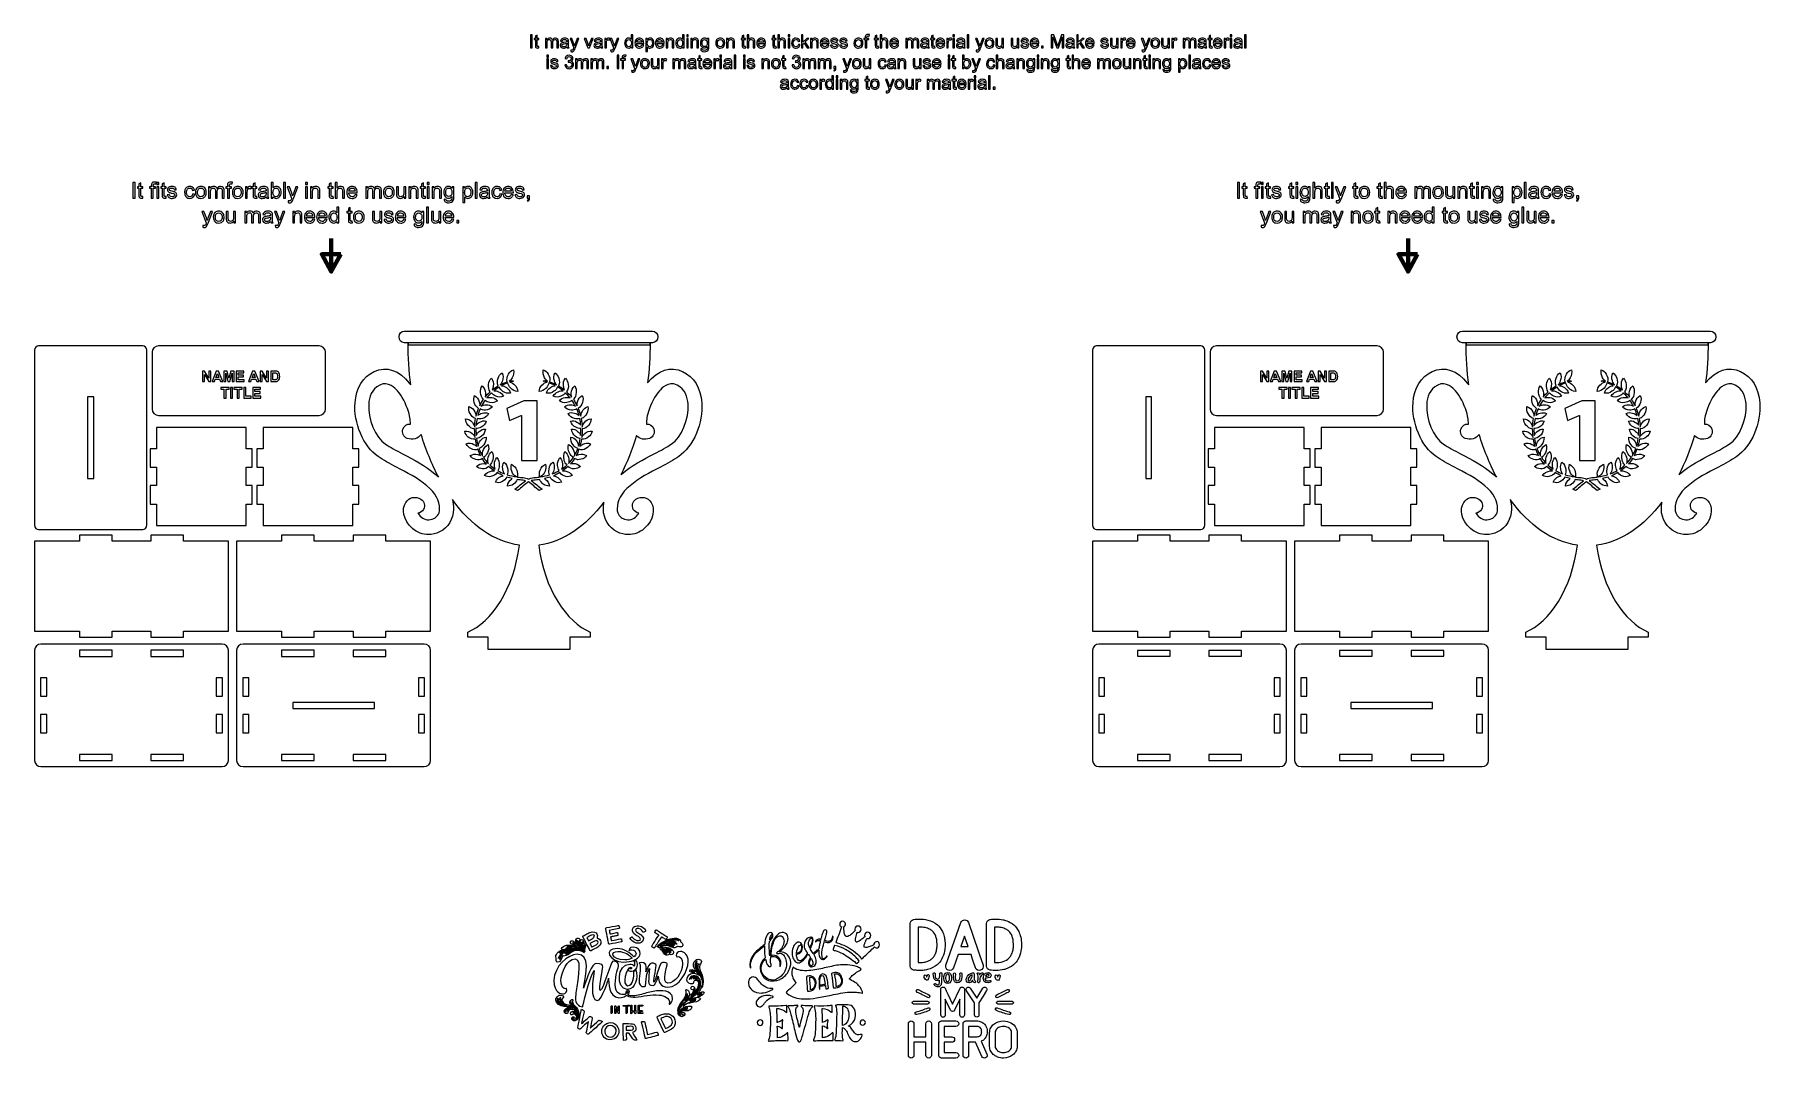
# Model space of a CAD drawing. Header units: millimetres. Extents: x -423 to 423, y -251 to 251.
import ezdxf

# ---------------------------------------------------------------- set-up
doc = ezdxf.new("R2010")
doc.units = ezdxf.units.MM
doc.header["$MEASUREMENT"] = 0
doc.layers.add('Layer 1', color=7, linetype='Continuous')

msp = doc.modelspace()

# ---------------------------------------------------------------- linework, layer by layer
at = {"layer": 'Layer 1', "color": 1}
for points, knots in [([(-179.6701, 244.258), (-179.6701, 244.258), (-179.6701, 250.7166), (-179.6701, 250.7166), (-179.6701, 250.7166), (-178.8131, 250.7166), (-178.8131, 250.7166), (-178.8131, 250.7166), (-178.8131, 244.258), (-178.8131, 244.258), (-178.8131, 244.258), (-179.6701, 244.258), (-179.6701, 244.258)], [0, 0, 0, 0, 0.25, 0.25, 0.25, 0.5, 0.5, 0.5, 0.75, 0.75, 0.75, 1, 1, 1, 1]), ([(-175.6846, 244.9661), (-175.6846, 244.9661), (-175.5763, 244.2655), (-175.5763, 244.2655), (-175.7988, 244.2189), (-175.9987, 244.1948), (-176.1732, 244.1948), (-176.4603, 244.1948), (-176.6828, 244.2399), (-176.8422, 244.3316), (-177, 244.4233), (-177.1113, 244.5422), (-177.176, 244.691), (-177.2406, 244.8398), (-177.2722, 245.1525), (-177.2722, 245.6291), (-177.2722, 245.6291), (-177.2722, 248.3263), (-177.2722, 248.3263), (-177.2722, 248.3263), (-177.8585, 248.3263), (-177.8585, 248.3263), (-177.8585, 248.3263), (-177.8585, 248.9396), (-177.8585, 248.9396), (-177.8585, 248.9396), (-177.2722, 248.9396), (-177.2722, 248.9396), (-177.2722, 248.9396), (-177.2722, 250.0972), (-177.2722, 250.0972), (-177.2722, 250.0972), (-176.4783, 250.5739), (-176.4783, 250.5739), (-176.4783, 250.5739), (-176.4783, 248.9396), (-176.4783, 248.9396), (-176.4783, 248.9396), (-175.6846, 248.9396), (-175.6846, 248.9396), (-175.6846, 248.9396), (-175.6846, 248.3263), (-175.6846, 248.3263), (-175.6846, 248.3263), (-176.4783, 248.3263), (-176.4783, 248.3263), (-176.4783, 248.3263), (-176.4783, 245.584), (-176.4783, 245.584), (-176.4783, 245.357), (-176.4648, 245.2112), (-176.4362, 245.1465), (-176.4092, 245.0819), (-176.3641, 245.0307), (-176.301, 244.9917), (-176.2378, 244.9541), (-176.1476, 244.9345), (-176.0303, 244.9345), (-175.9432, 244.9345), (-175.8274, 244.9451), (-175.6846, 244.9661)], [0, 0, 0, 0, 0.05, 0.05, 0.05, 0.1, 0.1, 0.1, 0.15, 0.15, 0.15, 0.2, 0.2, 0.2, 0.25, 0.25, 0.25, 0.3, 0.3, 0.3, 0.35, 0.35, 0.35, 0.4, 0.4, 0.4, 0.45, 0.45, 0.45, 0.5, 0.5, 0.5, 0.55, 0.55, 0.55, 0.6, 0.6, 0.6, 0.65, 0.65, 0.65, 0.7, 0.7, 0.7, 0.75, 0.75, 0.75, 0.8, 0.8, 0.8, 0.85, 0.85, 0.85, 0.9, 0.9, 0.9, 0.95, 0.95, 0.95, 1, 1, 1, 1]), ([(-172.3951, 244.258), (-172.3951, 244.258), (-172.3951, 248.9396), (-172.3951, 248.9396), (-172.3951, 248.9396), (-171.6824, 248.9396), (-171.6824, 248.9396), (-171.6824, 248.9396), (-171.6824, 248.2781), (-171.6824, 248.2781), (-171.5366, 248.5066), (-171.3412, 248.6916), (-171.0977, 248.8299), (-170.8541, 248.9697), (-170.5775, 249.0388), (-170.2662, 249.0388), (-169.9205, 249.0388), (-169.6363, 248.9667), (-169.4153, 248.8238), (-169.1943, 248.6795), (-169.038, 248.4796), (-168.9477, 248.221), (-168.5749, 248.7667), (-168.0923, 249.0388), (-167.497, 249.0388), (-167.0309, 249.0388), (-166.6716, 248.911), (-166.422, 248.654), (-166.1709, 248.3969), (-166.0447, 248.0015), (-166.0447, 247.4678), (-166.0447, 247.4678), (-166.0447, 244.258), (-166.0447, 244.258), (-166.0447, 244.258), (-166.8385, 244.258), (-166.8385, 244.258), (-166.8385, 244.258), (-166.8385, 247.2047), (-166.8385, 247.2047), (-166.8385, 247.5204), (-166.8655, 247.7489), (-166.9166, 247.8888), (-166.9678, 248.0285), (-167.0609, 248.1398), (-167.1978, 248.2255), (-167.3331, 248.3112), (-167.4925, 248.3533), (-167.6743, 248.3533), (-168.0051, 248.3533), (-168.2787, 248.2436), (-168.4968, 248.0256), (-168.7147, 247.8061), (-168.8229, 247.4558), (-168.8229, 246.9746), (-168.8229, 246.9746), (-168.8229, 244.258), (-168.8229, 244.258), (-168.8229, 244.258), (-169.6167, 244.258), (-169.6167, 244.258), (-169.6167, 244.258), (-169.6167, 247.2964), (-169.6167, 247.2964), (-169.6167, 247.6482), (-169.6814, 247.9128), (-169.8107, 248.0887), (-169.94, 248.2645), (-170.152, 248.3533), (-170.4451, 248.3533), (-170.6676, 248.3533), (-170.8737, 248.2946), (-171.063, 248.1774), (-171.2525, 248.0602), (-171.3893, 247.8888), (-171.475, 247.6617), (-171.5592, 247.4362), (-171.6013, 247.11), (-171.6013, 246.6845), (-171.6013, 246.6845), (-171.6013, 244.258), (-171.6013, 244.258), (-171.6013, 244.258), (-172.3951, 244.258), (-172.3951, 244.258)], [0, 0, 0, 0, 0.03571429, 0.03571429, 0.03571429, 0.07142857, 0.07142857, 0.07142857, 0.10714286, 0.10714286, 0.10714286, 0.14285714, 0.14285714, 0.14285714, 0.17857143, 0.17857143, 0.17857143, 0.21428571, 0.21428571, 0.21428571, 0.25, 0.25, 0.25, 0.28571429, 0.28571429, 0.28571429, 0.32142857, 0.32142857, 0.32142857, 0.35714286, 0.35714286, 0.35714286, 0.39285714, 0.39285714, 0.39285714, 0.42857143, 0.42857143, 0.42857143, 0.46428571, 0.46428571, 0.46428571, 0.5, 0.5, 0.5, 0.53571429, 0.53571429, 0.53571429, 0.57142857, 0.57142857, 0.57142857, 0.60714286, 0.60714286, 0.60714286, 0.64285714, 0.64285714, 0.64285714, 0.67857143, 0.67857143, 0.67857143, 0.71428571, 0.71428571, 0.71428571, 0.75, 0.75, 0.75, 0.78571429, 0.78571429, 0.78571429, 0.82142857, 0.82142857, 0.82142857, 0.85714286, 0.85714286, 0.85714286, 0.89285714, 0.89285714, 0.89285714, 0.92857143, 0.92857143, 0.92857143, 0.96428571, 0.96428571, 0.96428571, 1, 1, 1, 1]), ([(-161.8231, 244.8443), (-162.1177, 244.5932), (-162.4019, 244.4174), (-162.674, 244.3137), (-162.9461, 244.2099), (-163.2378, 244.1588), (-163.5505, 244.1588), (-164.0646, 244.1588), (-164.46, 244.2836), (-164.7367, 244.5347), (-165.0133, 244.7842), (-165.1516, 245.1044), (-165.1516, 245.4938), (-165.1516, 245.7223), (-165.099, 245.9313), (-164.9953, 246.1208), (-164.89, 246.3102), (-164.7532, 246.4605), (-164.5848, 246.5747), (-164.4149, 246.689), (-164.2255, 246.7762), (-164.0135, 246.8348), (-163.8572, 246.8754), (-163.6212, 246.9145), (-163.3069, 246.9536), (-162.6665, 247.0288), (-162.1929, 247.1205), (-161.8907, 247.2257), (-161.8877, 247.334), (-161.8862, 247.4031), (-161.8862, 247.4317), (-161.8862, 247.7534), (-161.9613, 247.9805), (-162.1117, 248.1127), (-162.3147, 248.2917), (-162.6169, 248.3804), (-163.0168, 248.3804), (-163.3911, 248.3804), (-163.6677, 248.3142), (-163.8452, 248.1834), (-164.0241, 248.0526), (-164.1548, 247.8211), (-164.2406, 247.4873), (-164.2406, 247.4873), (-165.0164, 247.5956), (-165.0164, 247.5956), (-164.9456, 247.9278), (-164.8299, 248.197), (-164.6675, 248.4014), (-164.5051, 248.6059), (-164.2706, 248.7622), (-163.9639, 248.8735), (-163.6588, 248.9832), (-163.3024, 249.0388), (-162.8995, 249.0388), (-162.4996, 249.0388), (-162.1733, 248.9923), (-161.9223, 248.8975), (-161.6727, 248.8028), (-161.4878, 248.6855), (-161.3705, 248.5427), (-161.2533, 248.3999), (-161.1705, 248.2195), (-161.1225, 248.0015), (-161.0969, 247.8662), (-161.0834, 247.6227), (-161.0834, 247.2723), (-161.0834, 247.2723), (-161.0834, 246.22), (-161.0834, 246.22), (-161.0834, 245.4848), (-161.0668, 245.0202), (-161.0338, 244.8233), (-161.0022, 244.6264), (-160.9361, 244.4384), (-160.8398, 244.258), (-160.8398, 244.258), (-161.6697, 244.258), (-161.6697, 244.258), (-161.7494, 244.4249), (-161.8005, 244.6203), (-161.8231, 244.8443)], [0, 0, 0, 0, 0.03703704, 0.03703704, 0.03703704, 0.07407407, 0.07407407, 0.07407407, 0.11111111, 0.11111111, 0.11111111, 0.14814815, 0.14814815, 0.14814815, 0.18518519, 0.18518519, 0.18518519, 0.22222222, 0.22222222, 0.22222222, 0.25925926, 0.25925926, 0.25925926, 0.2962963, 0.2962963, 0.2962963, 0.33333333, 0.33333333, 0.33333333, 0.37037037, 0.37037037, 0.37037037, 0.40740741, 0.40740741, 0.40740741, 0.44444444, 0.44444444, 0.44444444, 0.48148148, 0.48148148, 0.48148148, 0.51851852, 0.51851852, 0.51851852, 0.55555556, 0.55555556, 0.55555556, 0.59259259, 0.59259259, 0.59259259, 0.62962963, 0.62962963, 0.62962963, 0.66666667, 0.66666667, 0.66666667, 0.7037037, 0.7037037, 0.7037037, 0.74074074, 0.74074074, 0.74074074, 0.77777778, 0.77777778, 0.77777778, 0.81481481, 0.81481481, 0.81481481, 0.85185185, 0.85185185, 0.85185185, 0.88888889, 0.88888889, 0.88888889, 0.92592593, 0.92592593, 0.92592593, 0.96296296, 0.96296296, 0.96296296, 1, 1, 1, 1]), ([(-161.8862, 246.6034), (-162.1749, 246.4861), (-162.6078, 246.3869), (-163.1851, 246.3056), (-163.5129, 246.259), (-163.7444, 246.2064), (-163.8798, 246.1478), (-164.015, 246.0891), (-164.1188, 246.0035), (-164.1924, 245.8922), (-164.2661, 245.7794), (-164.3037, 245.6546), (-164.3037, 245.5164), (-164.3037, 245.3074), (-164.224, 245.1315), (-164.0631, 244.9917), (-163.9023, 244.8518), (-163.6677, 244.7812), (-163.3596, 244.7812), (-163.0544, 244.7812), (-162.7822, 244.8473), (-162.5432, 244.9811), (-162.3057, 245.1134), (-162.1298, 245.2954), (-162.0185, 245.5254), (-161.9328, 245.7043), (-161.8907, 245.9673), (-161.8907, 246.3147), (-161.8907, 246.3147), (-161.8862, 246.6034), (-161.8862, 246.6034)], [0, 0, 0, 0, 0.1, 0.1, 0.1, 0.2, 0.2, 0.2, 0.3, 0.3, 0.3, 0.4, 0.4, 0.4, 0.5, 0.5, 0.5, 0.6, 0.6, 0.6, 0.7, 0.7, 0.7, 0.8, 0.8, 0.8, 0.9, 0.9, 0.9, 1, 1, 1, 1]), ([(-159.9001, 242.4584), (-159.9001, 242.4584), (-159.9904, 243.1921), (-159.9904, 243.1921), (-159.816, 243.1454), (-159.6657, 243.1214), (-159.5364, 243.1214), (-159.3589, 243.1214), (-159.2176, 243.1515), (-159.1124, 243.2101), (-159.0056, 243.2688), (-158.9184, 243.3515), (-158.8508, 243.4567), (-158.8012, 243.5363), (-158.72, 243.7333), (-158.6088, 244.049), (-158.5937, 244.0926), (-158.5712, 244.1572), (-158.5381, 244.243), (-158.5381, 244.243), (-160.3151, 248.9396), (-160.3151, 248.9396), (-160.3151, 248.9396), (-159.4672, 248.9396), (-159.4672, 248.9396), (-159.4672, 248.9396), (-158.49, 246.2365), (-158.49, 246.2365), (-158.3622, 245.8952), (-158.2494, 245.5344), (-158.1487, 245.1555), (-158.057, 245.5119), (-157.9487, 245.8636), (-157.8224, 246.2094), (-157.8224, 246.2094), (-156.8242, 248.9396), (-156.8242, 248.9396), (-156.8242, 248.9396), (-156.0319, 248.9396), (-156.0319, 248.9396), (-156.0319, 248.9396), (-157.8015, 244.1769), (-157.8015, 244.1769), (-157.9924, 243.6642), (-158.1412, 243.3123), (-158.2479, 243.1184), (-158.3892, 242.8583), (-158.5516, 242.6674), (-158.7336, 242.5456), (-158.917, 242.4239), (-159.1349, 242.3637), (-159.3876, 242.3637), (-159.5409, 242.3637), (-159.7122, 242.3952), (-159.9001, 242.4584)], [0, 0, 0, 0, 0.05555556, 0.05555556, 0.05555556, 0.11111111, 0.11111111, 0.11111111, 0.16666667, 0.16666667, 0.16666667, 0.22222222, 0.22222222, 0.22222222, 0.27777778, 0.27777778, 0.27777778, 0.33333333, 0.33333333, 0.33333333, 0.38888889, 0.38888889, 0.38888889, 0.44444444, 0.44444444, 0.44444444, 0.5, 0.5, 0.5, 0.55555556, 0.55555556, 0.55555556, 0.61111111, 0.61111111, 0.61111111, 0.66666667, 0.66666667, 0.66666667, 0.72222222, 0.72222222, 0.72222222, 0.77777778, 0.77777778, 0.77777778, 0.83333333, 0.83333333, 0.83333333, 0.88888889, 0.88888889, 0.88888889, 0.94444444, 0.94444444, 0.94444444, 1, 1, 1, 1]), ([(-151.5683, 244.258), (-151.5683, 244.258), (-153.3348, 248.9396), (-153.3348, 248.9396), (-153.3348, 248.9396), (-152.4854, 248.9396), (-152.4854, 248.9396), (-152.4854, 248.9396), (-151.4841, 246.1358), (-151.4841, 246.1358), (-151.3759, 245.8335), (-151.2752, 245.5194), (-151.1834, 245.1931), (-151.1128, 245.4397), (-151.015, 245.7359), (-150.8873, 246.0832), (-150.8873, 246.0832), (-149.8469, 248.9396), (-149.8469, 248.9396), (-149.8469, 248.9396), (-149.0321, 248.9396), (-149.0321, 248.9396), (-149.0321, 248.9396), (-150.8046, 244.258), (-150.8046, 244.258), (-150.8046, 244.258), (-151.5683, 244.258), (-151.5683, 244.258)], [0, 0, 0, 0, 0.11111111, 0.11111111, 0.11111111, 0.22222222, 0.22222222, 0.22222222, 0.33333333, 0.33333333, 0.33333333, 0.44444444, 0.44444444, 0.44444444, 0.55555556, 0.55555556, 0.55555556, 0.66666667, 0.66666667, 0.66666667, 0.77777778, 0.77777778, 0.77777778, 0.88888889, 0.88888889, 0.88888889, 1, 1, 1, 1]), ([(-145.2796, 244.8443), (-145.5743, 244.5932), (-145.8584, 244.4174), (-146.1305, 244.3137), (-146.4026, 244.2099), (-146.6943, 244.1588), (-147.007, 244.1588), (-147.5211, 244.1588), (-147.9165, 244.2836), (-148.1932, 244.5347), (-148.4698, 244.7842), (-148.6081, 245.1044), (-148.6081, 245.4938), (-148.6081, 245.7223), (-148.5555, 245.9313), (-148.4518, 246.1208), (-148.3465, 246.3102), (-148.2097, 246.4605), (-148.0413, 246.5747), (-147.8715, 246.689), (-147.682, 246.7762), (-147.47, 246.8348), (-147.3137, 246.8754), (-147.0777, 246.9145), (-146.7634, 246.9536), (-146.123, 247.0288), (-145.6494, 247.1205), (-145.3472, 247.2257), (-145.3442, 247.334), (-145.3427, 247.4031), (-145.3427, 247.4317), (-145.3427, 247.7534), (-145.4178, 247.9805), (-145.5682, 248.1127), (-145.7712, 248.2917), (-146.0734, 248.3804), (-146.4733, 248.3804), (-146.8476, 248.3804), (-147.1242, 248.3142), (-147.3017, 248.1834), (-147.4806, 248.0526), (-147.6113, 247.8211), (-147.6971, 247.4873), (-147.6971, 247.4873), (-148.4729, 247.5956), (-148.4729, 247.5956), (-148.4021, 247.9278), (-148.2864, 248.197), (-148.124, 248.4014), (-147.9616, 248.6059), (-147.7272, 248.7622), (-147.4204, 248.8735), (-147.1153, 248.9832), (-146.7589, 249.0388), (-146.356, 249.0388), (-145.9561, 249.0388), (-145.6298, 248.9923), (-145.3788, 248.8975), (-145.1293, 248.8028), (-144.9443, 248.6855), (-144.827, 248.5427), (-144.7098, 248.3999), (-144.6271, 248.2195), (-144.579, 248.0015), (-144.5534, 247.8662), (-144.5399, 247.6227), (-144.5399, 247.2723), (-144.5399, 247.2723), (-144.5399, 246.22), (-144.5399, 246.22), (-144.5399, 245.4848), (-144.5233, 245.0202), (-144.4903, 244.8233), (-144.4587, 244.6264), (-144.3926, 244.4384), (-144.2964, 244.258), (-144.2964, 244.258), (-145.1262, 244.258), (-145.1262, 244.258), (-145.2059, 244.4249), (-145.257, 244.6203), (-145.2796, 244.8443)], [0, 0, 0, 0, 0.03703704, 0.03703704, 0.03703704, 0.07407407, 0.07407407, 0.07407407, 0.11111111, 0.11111111, 0.11111111, 0.14814815, 0.14814815, 0.14814815, 0.18518519, 0.18518519, 0.18518519, 0.22222222, 0.22222222, 0.22222222, 0.25925926, 0.25925926, 0.25925926, 0.2962963, 0.2962963, 0.2962963, 0.33333333, 0.33333333, 0.33333333, 0.37037037, 0.37037037, 0.37037037, 0.40740741, 0.40740741, 0.40740741, 0.44444444, 0.44444444, 0.44444444, 0.48148148, 0.48148148, 0.48148148, 0.51851852, 0.51851852, 0.51851852, 0.55555556, 0.55555556, 0.55555556, 0.59259259, 0.59259259, 0.59259259, 0.62962963, 0.62962963, 0.62962963, 0.66666667, 0.66666667, 0.66666667, 0.7037037, 0.7037037, 0.7037037, 0.74074074, 0.74074074, 0.74074074, 0.77777778, 0.77777778, 0.77777778, 0.81481481, 0.81481481, 0.81481481, 0.85185185, 0.85185185, 0.85185185, 0.88888889, 0.88888889, 0.88888889, 0.92592593, 0.92592593, 0.92592593, 0.96296296, 0.96296296, 0.96296296, 1, 1, 1, 1]), ([(-145.3427, 246.6034), (-145.6314, 246.4861), (-146.0643, 246.3869), (-146.6416, 246.3056), (-146.9694, 246.259), (-147.2009, 246.2064), (-147.3363, 246.1478), (-147.4715, 246.0891), (-147.5753, 246.0035), (-147.6489, 245.8922), (-147.7226, 245.7794), (-147.7602, 245.6546), (-147.7602, 245.5164), (-147.7602, 245.3074), (-147.6805, 245.1315), (-147.5196, 244.9917), (-147.3588, 244.8518), (-147.1242, 244.7812), (-146.8161, 244.7812), (-146.5109, 244.7812), (-146.2387, 244.8473), (-145.9997, 244.9811), (-145.7622, 245.1134), (-145.5863, 245.2954), (-145.475, 245.5254), (-145.3893, 245.7043), (-145.3472, 245.9673), (-145.3472, 246.3147), (-145.3472, 246.3147), (-145.3427, 246.6034), (-145.3427, 246.6034)], [0, 0, 0, 0, 0.1, 0.1, 0.1, 0.2, 0.2, 0.2, 0.3, 0.3, 0.3, 0.4, 0.4, 0.4, 0.5, 0.5, 0.5, 0.6, 0.6, 0.6, 0.7, 0.7, 0.7, 0.8, 0.8, 0.8, 0.9, 0.9, 0.9, 1, 1, 1, 1]), ([(-143.3296, 244.258), (-143.3296, 244.258), (-143.3296, 248.9396), (-143.3296, 248.9396), (-143.3296, 248.9396), (-142.617, 248.9396), (-142.617, 248.9396), (-142.617, 248.9396), (-142.617, 248.2225), (-142.617, 248.2225), (-142.4351, 248.5548), (-142.2667, 248.7742), (-142.1118, 248.8795), (-141.957, 248.9862), (-141.7871, 249.0388), (-141.6022, 249.0388), (-141.3346, 249.0388), (-141.0624, 248.9547), (-140.7859, 248.7878), (-140.7859, 248.7878), (-141.0685, 248.0556), (-141.0685, 248.0556), (-141.2609, 248.1639), (-141.4534, 248.218), (-141.6458, 248.218), (-141.8187, 248.218), (-141.9736, 248.1653), (-142.1104, 248.0616), (-142.2472, 247.9579), (-142.3449, 247.8136), (-142.4035, 247.6286), (-142.4922, 247.3475), (-142.5359, 247.0393), (-142.5359, 246.704), (-142.5359, 246.704), (-142.5359, 244.258), (-142.5359, 244.258), (-142.5359, 244.258), (-143.3296, 244.258), (-143.3296, 244.258)], [0, 0, 0, 0, 0.07692308, 0.07692308, 0.07692308, 0.15384615, 0.15384615, 0.15384615, 0.23076923, 0.23076923, 0.23076923, 0.30769231, 0.30769231, 0.30769231, 0.38461538, 0.38461538, 0.38461538, 0.46153846, 0.46153846, 0.46153846, 0.53846154, 0.53846154, 0.53846154, 0.61538462, 0.61538462, 0.61538462, 0.69230769, 0.69230769, 0.69230769, 0.76923077, 0.76923077, 0.76923077, 0.84615385, 0.84615385, 0.84615385, 0.92307692, 0.92307692, 0.92307692, 1, 1, 1, 1]), ([(-140.3529, 242.4584), (-140.3529, 242.4584), (-140.4431, 243.1921), (-140.4431, 243.1921), (-140.2687, 243.1454), (-140.1184, 243.1214), (-139.9891, 243.1214), (-139.8116, 243.1214), (-139.6703, 243.1515), (-139.5651, 243.2101), (-139.4584, 243.2688), (-139.3712, 243.3515), (-139.3035, 243.4567), (-139.2539, 243.5363), (-139.1727, 243.7333), (-139.0615, 244.049), (-139.0464, 244.0926), (-139.0239, 244.1572), (-138.9908, 244.243), (-138.9908, 244.243), (-140.7679, 248.9396), (-140.7679, 248.9396), (-140.7679, 248.9396), (-139.9199, 248.9396), (-139.9199, 248.9396), (-139.9199, 248.9396), (-138.9427, 246.2365), (-138.9427, 246.2365), (-138.8149, 245.8952), (-138.7022, 245.5344), (-138.6014, 245.1555), (-138.5097, 245.5119), (-138.4015, 245.8636), (-138.2751, 246.2094), (-138.2751, 246.2094), (-137.2769, 248.9396), (-137.2769, 248.9396), (-137.2769, 248.9396), (-136.4847, 248.9396), (-136.4847, 248.9396), (-136.4847, 248.9396), (-138.2542, 244.1769), (-138.2542, 244.1769), (-138.4451, 243.6642), (-138.5939, 243.3123), (-138.7006, 243.1184), (-138.8419, 242.8583), (-139.0043, 242.6674), (-139.1863, 242.5456), (-139.3697, 242.4239), (-139.5876, 242.3637), (-139.8403, 242.3637), (-139.9936, 242.3637), (-140.1649, 242.3952), (-140.3529, 242.4584)], [0, 0, 0, 0, 0.05555556, 0.05555556, 0.05555556, 0.11111111, 0.11111111, 0.11111111, 0.16666667, 0.16666667, 0.16666667, 0.22222222, 0.22222222, 0.22222222, 0.27777778, 0.27777778, 0.27777778, 0.33333333, 0.33333333, 0.33333333, 0.38888889, 0.38888889, 0.38888889, 0.44444444, 0.44444444, 0.44444444, 0.5, 0.5, 0.5, 0.55555556, 0.55555556, 0.55555556, 0.61111111, 0.61111111, 0.61111111, 0.66666667, 0.66666667, 0.66666667, 0.72222222, 0.72222222, 0.72222222, 0.77777778, 0.77777778, 0.77777778, 0.83333333, 0.83333333, 0.83333333, 0.88888889, 0.88888889, 0.88888889, 0.94444444, 0.94444444, 0.94444444, 1, 1, 1, 1]), ([(-130.2786, 244.258), (-130.2786, 244.258), (-130.2786, 244.8518), (-130.2786, 244.8518), (-130.5748, 244.3903), (-131.0107, 244.1588), (-131.5866, 244.1588), (-131.9594, 244.1588), (-132.3022, 244.261), (-132.6134, 244.467), (-132.9261, 244.6715), (-133.1681, 244.9586), (-133.341, 245.3255), (-133.5124, 245.6937), (-133.5981, 246.1162), (-133.5981, 246.5943), (-133.5981, 247.0604), (-133.5199, 247.4828), (-133.365, 247.8632), (-133.2087, 248.242), (-132.9757, 248.5337), (-132.6645, 248.7351), (-132.3548, 248.9381), (-132.006, 249.0388), (-131.6226, 249.0388), (-131.34, 249.0388), (-131.0889, 248.9787), (-130.8694, 248.8599), (-130.6499, 248.7412), (-130.471, 248.5849), (-130.3327, 248.3938), (-130.3327, 248.3938), (-130.3327, 250.7166), (-130.3327, 250.7166), (-130.3327, 250.7166), (-129.5389, 250.7166), (-129.5389, 250.7166), (-129.5389, 250.7166), (-129.5389, 244.258), (-129.5389, 244.258), (-129.5389, 244.258), (-130.2786, 244.258), (-130.2786, 244.258)], [0, 0, 0, 0, 0.07142857, 0.07142857, 0.07142857, 0.14285714, 0.14285714, 0.14285714, 0.21428571, 0.21428571, 0.21428571, 0.28571429, 0.28571429, 0.28571429, 0.35714286, 0.35714286, 0.35714286, 0.42857143, 0.42857143, 0.42857143, 0.5, 0.5, 0.5, 0.57142857, 0.57142857, 0.57142857, 0.64285714, 0.64285714, 0.64285714, 0.71428571, 0.71428571, 0.71428571, 0.78571429, 0.78571429, 0.78571429, 0.85714286, 0.85714286, 0.85714286, 0.92857143, 0.92857143, 0.92857143, 1, 1, 1, 1]), ([(-132.7863, 246.5928), (-132.7863, 245.9944), (-132.66, 245.5479), (-132.4059, 245.2517), (-132.1534, 244.9555), (-131.8541, 244.8083), (-131.5099, 244.8083), (-131.1626, 244.8083), (-130.8679, 244.9496), (-130.6244, 245.2322), (-130.3823, 245.5148), (-130.2605, 245.9463), (-130.2605, 246.5266), (-130.2605, 247.1641), (-130.3838, 247.6331), (-130.6319, 247.9323), (-130.8784, 248.2315), (-131.1837, 248.3804), (-131.546, 248.3804), (-131.8993, 248.3804), (-132.1939, 248.2375), (-132.4315, 247.9504), (-132.6675, 247.6632), (-132.7863, 247.2107), (-132.7863, 246.5928)], [0, 0, 0, 0, 0.125, 0.125, 0.125, 0.25, 0.25, 0.25, 0.375, 0.375, 0.375, 0.5, 0.5, 0.5, 0.625, 0.625, 0.625, 0.75, 0.75, 0.75, 0.875, 0.875, 0.875, 1, 1, 1, 1]), ([(-125.0903, 245.7734), (-125.0903, 245.7734), (-124.2694, 245.6652), (-124.2694, 245.6652), (-124.3972, 245.1886), (-124.6362, 244.8173), (-124.985, 244.5542), (-125.3339, 244.2911), (-125.7789, 244.1588), (-126.3215, 244.1588), (-127.0041, 244.1588), (-127.5453, 244.3692), (-127.9452, 244.7902), (-128.3451, 245.2096), (-128.5451, 245.8005), (-128.5451, 246.5597), (-128.5451, 247.3445), (-128.3437, 247.9549), (-127.9393, 248.3879), (-127.5348, 248.8223), (-127.0101, 249.0388), (-126.3652, 249.0388), (-125.7413, 249.0388), (-125.2316, 248.8268), (-124.8362, 248.4014), (-124.4408, 247.9759), (-124.2424, 247.3776), (-124.2424, 246.6063), (-124.2424, 246.5597), (-124.2438, 246.4891), (-124.2469, 246.3958), (-124.2469, 246.3958), (-127.7333, 246.3958), (-127.7333, 246.3958), (-127.7032, 245.8832), (-127.5589, 245.4893), (-127.2973, 245.2172), (-127.0372, 244.9451), (-126.711, 244.8083), (-126.3215, 244.8083), (-126.0314, 244.8083), (-125.7834, 244.8849), (-125.5789, 245.0383), (-125.3729, 245.1916), (-125.2105, 245.4367), (-125.0903, 245.7734)], [0, 0, 0, 0, 0.06666667, 0.06666667, 0.06666667, 0.13333333, 0.13333333, 0.13333333, 0.2, 0.2, 0.2, 0.26666667, 0.26666667, 0.26666667, 0.33333333, 0.33333333, 0.33333333, 0.4, 0.4, 0.4, 0.46666667, 0.46666667, 0.46666667, 0.53333333, 0.53333333, 0.53333333, 0.6, 0.6, 0.6, 0.66666667, 0.66666667, 0.66666667, 0.73333333, 0.73333333, 0.73333333, 0.8, 0.8, 0.8, 0.86666667, 0.86666667, 0.86666667, 0.93333333, 0.93333333, 0.93333333, 1, 1, 1, 1]), ([(-127.6882, 247.0453), (-127.6882, 247.0453), (-125.0812, 247.0453), (-125.0812, 247.0453), (-125.1158, 247.4392), (-125.2166, 247.7339), (-125.3804, 247.9309), (-125.6315, 248.236), (-125.9592, 248.3894), (-126.3607, 248.3894), (-126.7245, 248.3894), (-127.0297, 248.2676), (-127.2778, 248.024), (-127.5243, 247.7805), (-127.6611, 247.4542), (-127.6882, 247.0453)], [0, 0, 0, 0, 0.2, 0.2, 0.2, 0.4, 0.4, 0.4, 0.6, 0.6, 0.6, 0.8, 0.8, 0.8, 1, 1, 1, 1]), ([(-123.2666, 242.4629), (-123.2666, 242.4629), (-123.2666, 248.9396), (-123.2666, 248.9396), (-123.2666, 248.9396), (-122.5449, 248.9396), (-122.5449, 248.9396), (-122.5449, 248.9396), (-122.5449, 248.3247), (-122.5449, 248.3247), (-122.3751, 248.5623), (-122.1826, 248.7412), (-121.9677, 248.8599), (-121.7542, 248.9787), (-121.4941, 249.0388), (-121.1889, 249.0388), (-120.789, 249.0388), (-120.4372, 248.9366), (-120.132, 248.7307), (-119.8268, 248.5262), (-119.5968, 248.236), (-119.4404, 247.8632), (-119.2855, 247.4888), (-119.2074, 247.0799), (-119.2074, 246.6334), (-119.2074, 246.1568), (-119.2931, 245.7268), (-119.4645, 245.3434), (-119.6359, 244.9616), (-119.8854, 244.6684), (-120.2132, 244.464), (-120.5394, 244.261), (-120.8837, 244.1588), (-121.2445, 244.1588), (-121.5091, 244.1588), (-121.7467, 244.2144), (-121.9556, 244.3257), (-122.1661, 244.4369), (-122.3375, 244.5767), (-122.4728, 244.7466), (-122.4728, 244.7466), (-122.4728, 242.4629), (-122.4728, 242.4629), (-122.4728, 242.4629), (-123.2666, 242.4629), (-123.2666, 242.4629)], [0, 0, 0, 0, 0.06666667, 0.06666667, 0.06666667, 0.13333333, 0.13333333, 0.13333333, 0.2, 0.2, 0.2, 0.26666667, 0.26666667, 0.26666667, 0.33333333, 0.33333333, 0.33333333, 0.4, 0.4, 0.4, 0.46666667, 0.46666667, 0.46666667, 0.53333333, 0.53333333, 0.53333333, 0.6, 0.6, 0.6, 0.66666667, 0.66666667, 0.66666667, 0.73333333, 0.73333333, 0.73333333, 0.8, 0.8, 0.8, 0.86666667, 0.86666667, 0.86666667, 0.93333333, 0.93333333, 0.93333333, 1, 1, 1, 1]), ([(-122.5449, 246.5703), (-122.5449, 245.9704), (-122.4232, 245.5269), (-122.1812, 245.2397), (-121.9376, 244.9526), (-121.6429, 244.8083), (-121.2971, 244.8083), (-120.9454, 244.8083), (-120.6447, 244.9571), (-120.3951, 245.2548), (-120.144, 245.5524), (-120.0192, 246.0125), (-120.0192, 246.6364), (-120.0192, 247.2318), (-120.141, 247.6768), (-120.3861, 247.973), (-120.6311, 248.2691), (-120.9228, 248.4164), (-121.2625, 248.4164), (-121.5994, 248.4164), (-121.897, 248.2586), (-122.1556, 247.9443), (-122.4156, 247.6286), (-122.5449, 247.1716), (-122.5449, 246.5703)], [0, 0, 0, 0, 0.125, 0.125, 0.125, 0.25, 0.25, 0.25, 0.375, 0.375, 0.375, 0.5, 0.5, 0.5, 0.625, 0.625, 0.625, 0.75, 0.75, 0.75, 0.875, 0.875, 0.875, 1, 1, 1, 1]), ([(-115.0564, 245.7734), (-115.0564, 245.7734), (-114.2356, 245.6652), (-114.2356, 245.6652), (-114.3634, 245.1886), (-114.6024, 244.8173), (-114.9512, 244.5542), (-115.3, 244.2911), (-115.745, 244.1588), (-116.2877, 244.1588), (-116.9703, 244.1588), (-117.5115, 244.3692), (-117.9114, 244.7902), (-118.3113, 245.2096), (-118.5113, 245.8005), (-118.5113, 246.5597), (-118.5113, 247.3445), (-118.3099, 247.9549), (-117.9055, 248.3879), (-117.501, 248.8223), (-116.9763, 249.0388), (-116.3314, 249.0388), (-115.7075, 249.0388), (-115.1978, 248.8268), (-114.8024, 248.4014), (-114.407, 247.9759), (-114.2086, 247.3776), (-114.2086, 246.6063), (-114.2086, 246.5597), (-114.21, 246.4891), (-114.2131, 246.3958), (-114.2131, 246.3958), (-117.6994, 246.3958), (-117.6994, 246.3958), (-117.6694, 245.8832), (-117.5251, 245.4893), (-117.2635, 245.2172), (-117.0033, 244.9451), (-116.6772, 244.8083), (-116.2877, 244.8083), (-115.9976, 244.8083), (-115.7496, 244.8849), (-115.5451, 245.0383), (-115.3391, 245.1916), (-115.1767, 245.4367), (-115.0564, 245.7734)], [0, 0, 0, 0, 0.06666667, 0.06666667, 0.06666667, 0.13333333, 0.13333333, 0.13333333, 0.2, 0.2, 0.2, 0.26666667, 0.26666667, 0.26666667, 0.33333333, 0.33333333, 0.33333333, 0.4, 0.4, 0.4, 0.46666667, 0.46666667, 0.46666667, 0.53333333, 0.53333333, 0.53333333, 0.6, 0.6, 0.6, 0.66666667, 0.66666667, 0.66666667, 0.73333333, 0.73333333, 0.73333333, 0.8, 0.8, 0.8, 0.86666667, 0.86666667, 0.86666667, 0.93333333, 0.93333333, 0.93333333, 1, 1, 1, 1]), ([(-117.6544, 247.0453), (-117.6544, 247.0453), (-115.0474, 247.0453), (-115.0474, 247.0453), (-115.082, 247.4392), (-115.1828, 247.7339), (-115.3466, 247.9309), (-115.5977, 248.236), (-115.9254, 248.3894), (-116.3268, 248.3894), (-116.6907, 248.3894), (-116.9958, 248.2676), (-117.244, 248.024), (-117.4905, 247.7805), (-117.6273, 247.4542), (-117.6544, 247.0453)], [0, 0, 0, 0, 0.2, 0.2, 0.2, 0.4, 0.4, 0.4, 0.6, 0.6, 0.6, 0.8, 0.8, 0.8, 1, 1, 1, 1]), ([(-113.2328, 244.258), (-113.2328, 244.258), (-113.2328, 248.9396), (-113.2328, 248.9396), (-113.2328, 248.9396), (-112.5202, 248.9396), (-112.5202, 248.9396), (-112.5202, 248.9396), (-112.5202, 248.2751), (-112.5202, 248.2751), (-112.1774, 248.7848), (-111.6813, 249.0388), (-111.0333, 249.0388), (-110.7506, 249.0388), (-110.492, 248.9877), (-110.256, 248.887), (-110.02, 248.7863), (-109.8426, 248.6524), (-109.7254, 248.4886), (-109.6081, 248.3247), (-109.5254, 248.1293), (-109.4788, 247.9038), (-109.4502, 247.7565), (-109.4352, 247.4993), (-109.4352, 247.1325), (-109.4352, 247.1325), (-109.4352, 244.258), (-109.4352, 244.258), (-109.4352, 244.258), (-110.229, 244.258), (-110.229, 244.258), (-110.229, 244.258), (-110.229, 247.1025), (-110.229, 247.1025), (-110.229, 247.4257), (-110.259, 247.6677), (-110.3207, 247.8271), (-110.3824, 247.9864), (-110.492, 248.1143), (-110.6484, 248.2104), (-110.8048, 248.3052), (-110.9897, 248.3533), (-111.2002, 248.3533), (-111.5369, 248.3533), (-111.8271, 248.2466), (-112.0722, 248.0315), (-112.3172, 247.8181), (-112.439, 247.4107), (-112.439, 246.8123), (-112.439, 246.8123), (-112.439, 244.258), (-112.439, 244.258), (-112.439, 244.258), (-113.2328, 244.258), (-113.2328, 244.258)], [0, 0, 0, 0, 0.05555556, 0.05555556, 0.05555556, 0.11111111, 0.11111111, 0.11111111, 0.16666667, 0.16666667, 0.16666667, 0.22222222, 0.22222222, 0.22222222, 0.27777778, 0.27777778, 0.27777778, 0.33333333, 0.33333333, 0.33333333, 0.38888889, 0.38888889, 0.38888889, 0.44444444, 0.44444444, 0.44444444, 0.5, 0.5, 0.5, 0.55555556, 0.55555556, 0.55555556, 0.61111111, 0.61111111, 0.61111111, 0.66666667, 0.66666667, 0.66666667, 0.72222222, 0.72222222, 0.72222222, 0.77777778, 0.77777778, 0.77777778, 0.83333333, 0.83333333, 0.83333333, 0.88888889, 0.88888889, 0.88888889, 0.94444444, 0.94444444, 0.94444444, 1, 1, 1, 1]), ([(-105.194, 244.258), (-105.194, 244.258), (-105.194, 244.8518), (-105.194, 244.8518), (-105.4902, 244.3903), (-105.9262, 244.1588), (-106.502, 244.1588), (-106.8748, 244.1588), (-107.2176, 244.261), (-107.5288, 244.467), (-107.8416, 244.6715), (-108.0836, 244.9586), (-108.2565, 245.3255), (-108.4279, 245.6937), (-108.5136, 246.1162), (-108.5136, 246.5943), (-108.5136, 247.0604), (-108.4354, 247.4828), (-108.2805, 247.8632), (-108.1242, 248.242), (-107.8912, 248.5337), (-107.58, 248.7351), (-107.2702, 248.9381), (-106.9215, 249.0388), (-106.5381, 249.0388), (-106.2554, 249.0388), (-106.0044, 248.9787), (-105.7849, 248.8599), (-105.5654, 248.7412), (-105.3865, 248.5849), (-105.2482, 248.3938), (-105.2482, 248.3938), (-105.2482, 250.7166), (-105.2482, 250.7166), (-105.2482, 250.7166), (-104.4544, 250.7166), (-104.4544, 250.7166), (-104.4544, 250.7166), (-104.4544, 244.258), (-104.4544, 244.258), (-104.4544, 244.258), (-105.194, 244.258), (-105.194, 244.258)], [0, 0, 0, 0, 0.07142857, 0.07142857, 0.07142857, 0.14285714, 0.14285714, 0.14285714, 0.21428571, 0.21428571, 0.21428571, 0.28571429, 0.28571429, 0.28571429, 0.35714286, 0.35714286, 0.35714286, 0.42857143, 0.42857143, 0.42857143, 0.5, 0.5, 0.5, 0.57142857, 0.57142857, 0.57142857, 0.64285714, 0.64285714, 0.64285714, 0.71428571, 0.71428571, 0.71428571, 0.78571429, 0.78571429, 0.78571429, 0.85714286, 0.85714286, 0.85714286, 0.92857143, 0.92857143, 0.92857143, 1, 1, 1, 1]), ([(-107.7018, 246.5928), (-107.7018, 245.9944), (-107.5755, 245.5479), (-107.3214, 245.2517), (-107.0688, 244.9555), (-106.7696, 244.8083), (-106.4253, 244.8083), (-106.0781, 244.8083), (-105.7833, 244.9496), (-105.5398, 245.2322), (-105.2978, 245.5148), (-105.176, 245.9463), (-105.176, 246.5266), (-105.176, 247.1641), (-105.2993, 247.6331), (-105.5473, 247.9323), (-105.7939, 248.2315), (-106.0991, 248.3804), (-106.4615, 248.3804), (-106.8147, 248.3804), (-107.1094, 248.2375), (-107.3469, 247.9504), (-107.583, 247.6632), (-107.7018, 247.2107), (-107.7018, 246.5928)], [0, 0, 0, 0, 0.125, 0.125, 0.125, 0.25, 0.25, 0.25, 0.375, 0.375, 0.375, 0.5, 0.5, 0.5, 0.625, 0.625, 0.625, 0.75, 0.75, 0.75, 0.875, 0.875, 0.875, 1, 1, 1, 1]), ([(-103.199, 249.8146), (-103.199, 249.8146), (-103.199, 250.7166), (-103.199, 250.7166), (-103.199, 250.7166), (-102.4052, 250.7166), (-102.4052, 250.7166), (-102.4052, 250.7166), (-102.4052, 249.8146), (-102.4052, 249.8146), (-102.4052, 249.8146), (-103.199, 249.8146), (-103.199, 249.8146)], [0, 0, 0, 0, 0.25, 0.25, 0.25, 0.5, 0.5, 0.5, 0.75, 0.75, 0.75, 1, 1, 1, 1]), ([(-103.199, 244.258), (-103.199, 244.258), (-103.199, 248.9396), (-103.199, 248.9396), (-103.199, 248.9396), (-102.4052, 248.9396), (-102.4052, 248.9396), (-102.4052, 248.9396), (-102.4052, 244.258), (-102.4052, 244.258), (-102.4052, 244.258), (-103.199, 244.258), (-103.199, 244.258)], [0, 0, 0, 0, 0.25, 0.25, 0.25, 0.5, 0.5, 0.5, 0.75, 0.75, 0.75, 1, 1, 1, 1]), ([(-101.1949, 244.258), (-101.1949, 244.258), (-101.1949, 248.9396), (-101.1949, 248.9396), (-101.1949, 248.9396), (-100.4823, 248.9396), (-100.4823, 248.9396), (-100.4823, 248.9396), (-100.4823, 248.2751), (-100.4823, 248.2751), (-100.1395, 248.7848), (-99.6434, 249.0388), (-98.9954, 249.0388), (-98.7127, 249.0388), (-98.4541, 248.9877), (-98.2181, 248.887), (-97.9821, 248.7863), (-97.8047, 248.6524), (-97.6875, 248.4886), (-97.5702, 248.3247), (-97.4875, 248.1293), (-97.4409, 247.9038), (-97.4123, 247.7565), (-97.3973, 247.4993), (-97.3973, 247.1325), (-97.3973, 247.1325), (-97.3973, 244.258), (-97.3973, 244.258), (-97.3973, 244.258), (-98.1911, 244.258), (-98.1911, 244.258), (-98.1911, 244.258), (-98.1911, 247.1025), (-98.1911, 247.1025), (-98.1911, 247.4257), (-98.2211, 247.6677), (-98.2828, 247.8271), (-98.3445, 247.9864), (-98.4541, 248.1143), (-98.6105, 248.2104), (-98.7669, 248.3052), (-98.9518, 248.3533), (-99.1623, 248.3533), (-99.499, 248.3533), (-99.7892, 248.2466), (-100.0343, 248.0315), (-100.2793, 247.8181), (-100.4011, 247.4107), (-100.4011, 246.8123), (-100.4011, 246.8123), (-100.4011, 244.258), (-100.4011, 244.258), (-100.4011, 244.258), (-101.1949, 244.258), (-101.1949, 244.258)], [0, 0, 0, 0, 0.05555556, 0.05555556, 0.05555556, 0.11111111, 0.11111111, 0.11111111, 0.16666667, 0.16666667, 0.16666667, 0.22222222, 0.22222222, 0.22222222, 0.27777778, 0.27777778, 0.27777778, 0.33333333, 0.33333333, 0.33333333, 0.38888889, 0.38888889, 0.38888889, 0.44444444, 0.44444444, 0.44444444, 0.5, 0.5, 0.5, 0.55555556, 0.55555556, 0.55555556, 0.61111111, 0.61111111, 0.61111111, 0.66666667, 0.66666667, 0.66666667, 0.72222222, 0.72222222, 0.72222222, 0.77777778, 0.77777778, 0.77777778, 0.83333333, 0.83333333, 0.83333333, 0.88888889, 0.88888889, 0.88888889, 0.94444444, 0.94444444, 0.94444444, 1, 1, 1, 1]), ([(-96.3238, 243.8701), (-96.3238, 243.8701), (-95.5571, 243.7619), (-95.5571, 243.7619), (-95.5255, 243.5243), (-95.4353, 243.3515), (-95.288, 243.2417), (-95.091, 243.0958), (-94.8219, 243.0222), (-94.4807, 243.0222), (-94.1138, 243.0222), (-93.8297, 243.0958), (-93.6297, 243.2417), (-93.4297, 243.3875), (-93.2945, 243.5935), (-93.2238, 243.8565), (-93.1832, 244.0175), (-93.1636, 244.3558), (-93.1666, 244.8714), (-93.5139, 244.4625), (-93.9454, 244.258), (-94.4626, 244.258), (-95.1061, 244.258), (-95.6052, 244.4895), (-95.957, 244.9541), (-96.3103, 245.4172), (-96.4862, 245.9734), (-96.4862, 246.6213), (-96.4862, 247.0679), (-96.405, 247.4798), (-96.2441, 247.8571), (-96.0833, 248.2345), (-95.8487, 248.5247), (-95.5421, 248.7307), (-95.2353, 248.9366), (-94.8745, 249.0388), (-94.4596, 249.0388), (-93.9078, 249.0388), (-93.4523, 248.8134), (-93.0945, 248.3623), (-93.0945, 248.3623), (-93.0945, 248.9396), (-93.0945, 248.9396), (-93.0945, 248.9396), (-92.3638, 248.9396), (-92.3638, 248.9396), (-92.3638, 248.9396), (-92.3638, 244.897), (-92.3638, 244.897), (-92.3638, 244.1678), (-92.4375, 243.6522), (-92.5864, 243.3485), (-92.7336, 243.0447), (-92.9697, 242.8042), (-93.29, 242.6283), (-93.6117, 242.4524), (-94.0071, 242.3637), (-94.4761, 242.3637), (-95.0339, 242.3637), (-95.4834, 242.4885), (-95.8262, 242.7396), (-96.1705, 242.9891), (-96.3358, 243.3665), (-96.3238, 243.8701)], [0, 0, 0, 0, 0.04761905, 0.04761905, 0.04761905, 0.0952381, 0.0952381, 0.0952381, 0.14285714, 0.14285714, 0.14285714, 0.19047619, 0.19047619, 0.19047619, 0.23809524, 0.23809524, 0.23809524, 0.28571429, 0.28571429, 0.28571429, 0.33333333, 0.33333333, 0.33333333, 0.38095238, 0.38095238, 0.38095238, 0.42857143, 0.42857143, 0.42857143, 0.47619048, 0.47619048, 0.47619048, 0.52380952, 0.52380952, 0.52380952, 0.57142857, 0.57142857, 0.57142857, 0.61904762, 0.61904762, 0.61904762, 0.66666667, 0.66666667, 0.66666667, 0.71428571, 0.71428571, 0.71428571, 0.76190476, 0.76190476, 0.76190476, 0.80952381, 0.80952381, 0.80952381, 0.85714286, 0.85714286, 0.85714286, 0.9047619, 0.9047619, 0.9047619, 0.95238095, 0.95238095, 0.95238095, 1, 1, 1, 1]), ([(-95.6744, 246.6785), (-95.6744, 246.0666), (-95.5526, 245.6201), (-95.309, 245.3389), (-95.064, 245.0578), (-94.7588, 244.9165), (-94.3919, 244.9165), (-94.0266, 244.9165), (-93.7214, 245.0563), (-93.4734, 245.3359), (-93.2268, 245.6156), (-93.1036, 246.0545), (-93.1036, 246.653), (-93.1036, 247.2242), (-93.2313, 247.6557), (-93.4854, 247.9459), (-93.7395, 248.236), (-94.0461, 248.3804), (-94.404, 248.3804), (-94.7572, 248.3804), (-95.0564, 248.2375), (-95.3045, 247.9519), (-95.5511, 247.6662), (-95.6744, 247.2423), (-95.6744, 246.6785)], [0, 0, 0, 0, 0.125, 0.125, 0.125, 0.25, 0.25, 0.25, 0.375, 0.375, 0.375, 0.5, 0.5, 0.5, 0.625, 0.625, 0.625, 0.75, 0.75, 0.75, 0.875, 0.875, 0.875, 1, 1, 1, 1]), ([(-88.9526, 246.5988), (-88.9526, 247.4633), (-88.712, 248.1037), (-88.2294, 248.5202), (-87.828, 248.866), (-87.3364, 249.0388), (-86.7576, 249.0388), (-86.1156, 249.0388), (-85.5894, 248.8284), (-85.1805, 248.4074), (-84.7731, 247.988), (-84.5686, 247.4062), (-84.5686, 246.665), (-84.5686, 246.0636), (-84.6588, 245.5916), (-84.8393, 245.2472), (-85.0196, 244.903), (-85.2827, 244.6353), (-85.6285, 244.4444), (-85.9728, 244.2535), (-86.3502, 244.1588), (-86.7576, 244.1588), (-87.413, 244.1588), (-87.9423, 244.3678), (-88.3467, 244.7872), (-88.7511, 245.2066), (-88.9526, 245.811), (-88.9526, 246.5988)], [0, 0, 0, 0, 0.11111111, 0.11111111, 0.11111111, 0.22222222, 0.22222222, 0.22222222, 0.33333333, 0.33333333, 0.33333333, 0.44444444, 0.44444444, 0.44444444, 0.55555556, 0.55555556, 0.55555556, 0.66666667, 0.66666667, 0.66666667, 0.77777778, 0.77777778, 0.77777778, 0.88888889, 0.88888889, 0.88888889, 1, 1, 1, 1]), ([(-88.1408, 246.5973), (-88.1408, 245.999), (-88.0099, 245.5509), (-87.7484, 245.2548), (-87.4852, 244.9571), (-87.156, 244.8083), (-86.7576, 244.8083), (-86.3637, 244.8083), (-86.0359, 244.9571), (-85.7728, 245.2562), (-85.5112, 245.5554), (-85.3805, 246.011), (-85.3805, 246.6229), (-85.3805, 247.2002), (-85.5128, 247.6377), (-85.7759, 247.9338), (-86.0389, 248.2315), (-86.3667, 248.3804), (-86.7576, 248.3804), (-87.156, 248.3804), (-87.4852, 248.233), (-87.7484, 247.9368), (-88.0099, 247.6406), (-88.1408, 247.1942), (-88.1408, 246.5973)], [0, 0, 0, 0, 0.125, 0.125, 0.125, 0.25, 0.25, 0.25, 0.375, 0.375, 0.375, 0.5, 0.5, 0.5, 0.625, 0.625, 0.625, 0.75, 0.75, 0.75, 0.875, 0.875, 0.875, 1, 1, 1, 1]), ([(-83.638, 244.258), (-83.638, 244.258), (-83.638, 248.9396), (-83.638, 248.9396), (-83.638, 248.9396), (-82.9254, 248.9396), (-82.9254, 248.9396), (-82.9254, 248.9396), (-82.9254, 248.2751), (-82.9254, 248.2751), (-82.5826, 248.7848), (-82.0865, 249.0388), (-81.4385, 249.0388), (-81.1558, 249.0388), (-80.8972, 248.9877), (-80.6612, 248.887), (-80.4252, 248.7863), (-80.2478, 248.6524), (-80.1306, 248.4886), (-80.0133, 248.3247), (-79.9306, 248.1293), (-79.884, 247.9038), (-79.8554, 247.7565), (-79.8403, 247.4993), (-79.8403, 247.1325), (-79.8403, 247.1325), (-79.8403, 244.258), (-79.8403, 244.258), (-79.8403, 244.258), (-80.6342, 244.258), (-80.6342, 244.258), (-80.6342, 244.258), (-80.6342, 247.1025), (-80.6342, 247.1025), (-80.6342, 247.4257), (-80.6642, 247.6677), (-80.7259, 247.8271), (-80.7875, 247.9864), (-80.8972, 248.1143), (-81.0536, 248.2104), (-81.21, 248.3052), (-81.3949, 248.3533), (-81.6053, 248.3533), (-81.9421, 248.3533), (-82.2323, 248.2466), (-82.4774, 248.0315), (-82.7224, 247.8181), (-82.8442, 247.4107), (-82.8442, 246.8123), (-82.8442, 246.8123), (-82.8442, 244.258), (-82.8442, 244.258), (-82.8442, 244.258), (-83.638, 244.258), (-83.638, 244.258)], [0, 0, 0, 0, 0.05555556, 0.05555556, 0.05555556, 0.11111111, 0.11111111, 0.11111111, 0.16666667, 0.16666667, 0.16666667, 0.22222222, 0.22222222, 0.22222222, 0.27777778, 0.27777778, 0.27777778, 0.33333333, 0.33333333, 0.33333333, 0.38888889, 0.38888889, 0.38888889, 0.44444444, 0.44444444, 0.44444444, 0.5, 0.5, 0.5, 0.55555556, 0.55555556, 0.55555556, 0.61111111, 0.61111111, 0.61111111, 0.66666667, 0.66666667, 0.66666667, 0.72222222, 0.72222222, 0.72222222, 0.77777778, 0.77777778, 0.77777778, 0.83333333, 0.83333333, 0.83333333, 0.88888889, 0.88888889, 0.88888889, 0.94444444, 0.94444444, 0.94444444, 1, 1, 1, 1]), ([(-74.392, 244.9661), (-74.392, 244.9661), (-74.2837, 244.2655), (-74.2837, 244.2655), (-74.5062, 244.2189), (-74.7062, 244.1948), (-74.8806, 244.1948), (-75.1678, 244.1948), (-75.3902, 244.2399), (-75.5496, 244.3316), (-75.7075, 244.4233), (-75.8187, 244.5422), (-75.8834, 244.691), (-75.948, 244.8398), (-75.9796, 245.1525), (-75.9796, 245.6291), (-75.9796, 245.6291), (-75.9796, 248.3263), (-75.9796, 248.3263), (-75.9796, 248.3263), (-76.5659, 248.3263), (-76.5659, 248.3263), (-76.5659, 248.3263), (-76.5659, 248.9396), (-76.5659, 248.9396), (-76.5659, 248.9396), (-75.9796, 248.9396), (-75.9796, 248.9396), (-75.9796, 248.9396), (-75.9796, 250.0972), (-75.9796, 250.0972), (-75.9796, 250.0972), (-75.1858, 250.5739), (-75.1858, 250.5739), (-75.1858, 250.5739), (-75.1858, 248.9396), (-75.1858, 248.9396), (-75.1858, 248.9396), (-74.392, 248.9396), (-74.392, 248.9396), (-74.392, 248.9396), (-74.392, 248.3263), (-74.392, 248.3263), (-74.392, 248.3263), (-75.1858, 248.3263), (-75.1858, 248.3263), (-75.1858, 248.3263), (-75.1858, 245.584), (-75.1858, 245.584), (-75.1858, 245.357), (-75.1722, 245.2112), (-75.1437, 245.1465), (-75.1166, 245.0819), (-75.0715, 245.0307), (-75.0084, 244.9917), (-74.9452, 244.9541), (-74.8551, 244.9345), (-74.7378, 244.9345), (-74.6506, 244.9345), (-74.5348, 244.9451), (-74.392, 244.9661)], [0, 0, 0, 0, 0.05, 0.05, 0.05, 0.1, 0.1, 0.1, 0.15, 0.15, 0.15, 0.2, 0.2, 0.2, 0.25, 0.25, 0.25, 0.3, 0.3, 0.3, 0.35, 0.35, 0.35, 0.4, 0.4, 0.4, 0.45, 0.45, 0.45, 0.5, 0.5, 0.5, 0.55, 0.55, 0.55, 0.6, 0.6, 0.6, 0.65, 0.65, 0.65, 0.7, 0.7, 0.7, 0.75, 0.75, 0.75, 0.8, 0.8, 0.8, 0.85, 0.85, 0.85, 0.9, 0.9, 0.9, 0.95, 0.95, 0.95, 1, 1, 1, 1]), ([(-73.6087, 244.258), (-73.6087, 244.258), (-73.6087, 250.7166), (-73.6087, 250.7166), (-73.6087, 250.7166), (-72.8149, 250.7166), (-72.8149, 250.7166), (-72.8149, 250.7166), (-72.8149, 248.3924), (-72.8149, 248.3924), (-72.4465, 248.8238), (-71.982, 249.0388), (-71.4197, 249.0388), (-71.0755, 249.0388), (-70.7762, 248.9712), (-70.5207, 248.8344), (-70.2666, 248.6975), (-70.0847, 248.5097), (-69.9749, 248.2691), (-69.8652, 248.0285), (-69.811, 247.6782), (-69.811, 247.2212), (-69.811, 247.2212), (-69.811, 244.258), (-69.811, 244.258), (-69.811, 244.258), (-70.6049, 244.258), (-70.6049, 244.258), (-70.6049, 244.258), (-70.6049, 247.2182), (-70.6049, 247.2182), (-70.6049, 247.6136), (-70.6906, 247.9023), (-70.8604, 248.0827), (-71.0318, 248.2631), (-71.2724, 248.3533), (-71.5851, 248.3533), (-71.8181, 248.3533), (-72.0376, 248.2932), (-72.2436, 248.1714), (-72.4495, 248.0496), (-72.5954, 247.8842), (-72.6841, 247.6752), (-72.7713, 247.4678), (-72.8149, 247.1806), (-72.8149, 246.8138), (-72.8149, 246.8138), (-72.8149, 244.258), (-72.8149, 244.258), (-72.8149, 244.258), (-73.6087, 244.258), (-73.6087, 244.258)], [0, 0, 0, 0, 0.05882353, 0.05882353, 0.05882353, 0.11764706, 0.11764706, 0.11764706, 0.17647059, 0.17647059, 0.17647059, 0.23529412, 0.23529412, 0.23529412, 0.29411765, 0.29411765, 0.29411765, 0.35294118, 0.35294118, 0.35294118, 0.41176471, 0.41176471, 0.41176471, 0.47058824, 0.47058824, 0.47058824, 0.52941176, 0.52941176, 0.52941176, 0.58823529, 0.58823529, 0.58823529, 0.64705882, 0.64705882, 0.64705882, 0.70588235, 0.70588235, 0.70588235, 0.76470588, 0.76470588, 0.76470588, 0.82352941, 0.82352941, 0.82352941, 0.88235294, 0.88235294, 0.88235294, 0.94117647, 0.94117647, 0.94117647, 1, 1, 1, 1]), ([(-65.3985, 245.7734), (-65.3985, 245.7734), (-64.5776, 245.6652), (-64.5776, 245.6652), (-64.7055, 245.1886), (-64.9445, 244.8173), (-65.2933, 244.5542), (-65.6421, 244.2911), (-66.0871, 244.1588), (-66.6298, 244.1588), (-67.3124, 244.1588), (-67.8536, 244.3692), (-68.2535, 244.7902), (-68.6534, 245.2096), (-68.8534, 245.8005), (-68.8534, 246.5597), (-68.8534, 247.3445), (-68.652, 247.9549), (-68.2475, 248.3879), (-67.8431, 248.8223), (-67.3184, 249.0388), (-66.6734, 249.0388), (-66.0495, 249.0388), (-65.5398, 248.8268), (-65.1444, 248.4014), (-64.749, 247.9759), (-64.5506, 247.3776), (-64.5506, 246.6063), (-64.5506, 246.5597), (-64.5521, 246.4891), (-64.5551, 246.3958), (-64.5551, 246.3958), (-68.0415, 246.3958), (-68.0415, 246.3958), (-68.0114, 245.8832), (-67.8671, 245.4893), (-67.6056, 245.2172), (-67.3454, 244.9451), (-67.0192, 244.8083), (-66.6298, 244.8083), (-66.3397, 244.8083), (-66.0916, 244.8849), (-65.8872, 245.0383), (-65.6812, 245.1916), (-65.5188, 245.4367), (-65.3985, 245.7734)], [0, 0, 0, 0, 0.06666667, 0.06666667, 0.06666667, 0.13333333, 0.13333333, 0.13333333, 0.2, 0.2, 0.2, 0.26666667, 0.26666667, 0.26666667, 0.33333333, 0.33333333, 0.33333333, 0.4, 0.4, 0.4, 0.46666667, 0.46666667, 0.46666667, 0.53333333, 0.53333333, 0.53333333, 0.6, 0.6, 0.6, 0.66666667, 0.66666667, 0.66666667, 0.73333333, 0.73333333, 0.73333333, 0.8, 0.8, 0.8, 0.86666667, 0.86666667, 0.86666667, 0.93333333, 0.93333333, 0.93333333, 1, 1, 1, 1]), ([(-67.9964, 247.0453), (-67.9964, 247.0453), (-65.3895, 247.0453), (-65.3895, 247.0453), (-65.4241, 247.4392), (-65.5248, 247.7339), (-65.6887, 247.9309), (-65.9398, 248.236), (-66.2675, 248.3894), (-66.6689, 248.3894), (-67.0328, 248.3894), (-67.3379, 248.2676), (-67.586, 248.024), (-67.8325, 247.7805), (-67.9694, 247.4542), (-67.9964, 247.0453)], [0, 0, 0, 0, 0.2, 0.2, 0.2, 0.4, 0.4, 0.4, 0.6, 0.6, 0.6, 0.8, 0.8, 0.8, 1, 1, 1, 1]), ([(-59.3458, 244.9661), (-59.3458, 244.9661), (-59.2375, 244.2655), (-59.2375, 244.2655), (-59.46, 244.2189), (-59.66, 244.1948), (-59.8344, 244.1948), (-60.1216, 244.1948), (-60.344, 244.2399), (-60.5034, 244.3316), (-60.6613, 244.4233), (-60.7725, 244.5422), (-60.8372, 244.691), (-60.9018, 244.8398), (-60.9334, 245.1525), (-60.9334, 245.6291), (-60.9334, 245.6291), (-60.9334, 248.3263), (-60.9334, 248.3263), (-60.9334, 248.3263), (-61.5197, 248.3263), (-61.5197, 248.3263), (-61.5197, 248.3263), (-61.5197, 248.9396), (-61.5197, 248.9396), (-61.5197, 248.9396), (-60.9334, 248.9396), (-60.9334, 248.9396), (-60.9334, 248.9396), (-60.9334, 250.0972), (-60.9334, 250.0972), (-60.9334, 250.0972), (-60.1396, 250.5739), (-60.1396, 250.5739), (-60.1396, 250.5739), (-60.1396, 248.9396), (-60.1396, 248.9396), (-60.1396, 248.9396), (-59.3458, 248.9396), (-59.3458, 248.9396), (-59.3458, 248.9396), (-59.3458, 248.3263), (-59.3458, 248.3263), (-59.3458, 248.3263), (-60.1396, 248.3263), (-60.1396, 248.3263), (-60.1396, 248.3263), (-60.1396, 245.584), (-60.1396, 245.584), (-60.1396, 245.357), (-60.126, 245.2112), (-60.0975, 245.1465), (-60.0704, 245.0819), (-60.0253, 245.0307), (-59.9622, 244.9917), (-59.899, 244.9541), (-59.8089, 244.9345), (-59.6916, 244.9345), (-59.6044, 244.9345), (-59.4886, 244.9451), (-59.3458, 244.9661)], [0, 0, 0, 0, 0.05, 0.05, 0.05, 0.1, 0.1, 0.1, 0.15, 0.15, 0.15, 0.2, 0.2, 0.2, 0.25, 0.25, 0.25, 0.3, 0.3, 0.3, 0.35, 0.35, 0.35, 0.4, 0.4, 0.4, 0.45, 0.45, 0.45, 0.5, 0.5, 0.5, 0.55, 0.55, 0.55, 0.6, 0.6, 0.6, 0.65, 0.65, 0.65, 0.7, 0.7, 0.7, 0.75, 0.75, 0.75, 0.8, 0.8, 0.8, 0.85, 0.85, 0.85, 0.9, 0.9, 0.9, 0.95, 0.95, 0.95, 1, 1, 1, 1]), ([(-58.5625, 244.258), (-58.5625, 244.258), (-58.5625, 250.7166), (-58.5625, 250.7166), (-58.5625, 250.7166), (-57.7687, 250.7166), (-57.7687, 250.7166), (-57.7687, 250.7166), (-57.7687, 248.3924), (-57.7687, 248.3924), (-57.4003, 248.8238), (-56.9358, 249.0388), (-56.3735, 249.0388), (-56.0293, 249.0388), (-55.73, 248.9712), (-55.4745, 248.8344), (-55.2204, 248.6975), (-55.0385, 248.5097), (-54.9287, 248.2691), (-54.819, 248.0285), (-54.7648, 247.6782), (-54.7648, 247.2212), (-54.7648, 247.2212), (-54.7648, 244.258), (-54.7648, 244.258), (-54.7648, 244.258), (-55.5587, 244.258), (-55.5587, 244.258), (-55.5587, 244.258), (-55.5587, 247.2182), (-55.5587, 247.2182), (-55.5587, 247.6136), (-55.6444, 247.9023), (-55.8142, 248.0827), (-55.9856, 248.2631), (-56.2262, 248.3533), (-56.5389, 248.3533), (-56.7719, 248.3533), (-56.9914, 248.2932), (-57.1974, 248.1714), (-57.4033, 248.0496), (-57.5492, 247.8842), (-57.6379, 247.6752), (-57.7251, 247.4678), (-57.7687, 247.1806), (-57.7687, 246.8138), (-57.7687, 246.8138), (-57.7687, 244.258), (-57.7687, 244.258), (-57.7687, 244.258), (-58.5625, 244.258), (-58.5625, 244.258)], [0, 0, 0, 0, 0.05882353, 0.05882353, 0.05882353, 0.11764706, 0.11764706, 0.11764706, 0.17647059, 0.17647059, 0.17647059, 0.23529412, 0.23529412, 0.23529412, 0.29411765, 0.29411765, 0.29411765, 0.35294118, 0.35294118, 0.35294118, 0.41176471, 0.41176471, 0.41176471, 0.47058824, 0.47058824, 0.47058824, 0.52941176, 0.52941176, 0.52941176, 0.58823529, 0.58823529, 0.58823529, 0.64705882, 0.64705882, 0.64705882, 0.70588235, 0.70588235, 0.70588235, 0.76470588, 0.76470588, 0.76470588, 0.82352941, 0.82352941, 0.82352941, 0.88235294, 0.88235294, 0.88235294, 0.94117647, 0.94117647, 0.94117647, 1, 1, 1, 1]), ([(-53.5456, 249.8146), (-53.5456, 249.8146), (-53.5456, 250.7166), (-53.5456, 250.7166), (-53.5456, 250.7166), (-52.7518, 250.7166), (-52.7518, 250.7166), (-52.7518, 250.7166), (-52.7518, 249.8146), (-52.7518, 249.8146), (-52.7518, 249.8146), (-53.5456, 249.8146), (-53.5456, 249.8146)], [0, 0, 0, 0, 0.25, 0.25, 0.25, 0.5, 0.5, 0.5, 0.75, 0.75, 0.75, 1, 1, 1, 1]), ([(-53.5456, 244.258), (-53.5456, 244.258), (-53.5456, 248.9396), (-53.5456, 248.9396), (-53.5456, 248.9396), (-52.7518, 248.9396), (-52.7518, 248.9396), (-52.7518, 248.9396), (-52.7518, 244.258), (-52.7518, 244.258), (-52.7518, 244.258), (-53.5456, 244.258), (-53.5456, 244.258)], [0, 0, 0, 0, 0.25, 0.25, 0.25, 0.5, 0.5, 0.5, 0.75, 0.75, 0.75, 1, 1, 1, 1]), ([(-48.4836, 245.9719), (-48.4836, 245.9719), (-47.7078, 245.8636), (-47.7078, 245.8636), (-47.7935, 245.3299), (-48.0099, 244.9135), (-48.3603, 244.6113), (-48.7106, 244.3091), (-49.142, 244.1588), (-49.6517, 244.1588), (-50.2907, 244.1588), (-50.8048, 244.3678), (-51.1927, 244.7857), (-51.5821, 245.2037), (-51.7761, 245.802), (-51.7761, 246.5808), (-51.7761, 247.0859), (-51.6918, 247.5264), (-51.525, 247.9053), (-51.3581, 248.2826), (-51.104, 248.5668), (-50.7612, 248.7547), (-50.4199, 248.9441), (-50.0486, 249.0388), (-49.6457, 249.0388), (-49.139, 249.0388), (-48.7226, 248.911), (-48.4008, 248.654), (-48.0776, 248.3969), (-47.8702, 248.0315), (-47.78, 247.5595), (-47.78, 247.5595), (-48.5467, 247.4422), (-48.5467, 247.4422), (-48.6204, 247.7565), (-48.7497, 247.9925), (-48.9376, 248.1519), (-49.124, 248.3097), (-49.3496, 248.3894), (-49.6141, 248.3894), (-50.014, 248.3894), (-50.3388, 248.2466), (-50.5899, 247.9609), (-50.8394, 247.6737), (-50.9642, 247.2227), (-50.9642, 246.6034), (-50.9642, 245.9749), (-50.8439, 245.5194), (-50.6033, 245.2352), (-50.3614, 244.9511), (-50.0471, 244.8083), (-49.6607, 244.8083), (-49.348, 244.8083), (-49.0879, 244.903), (-48.8804, 245.0939), (-48.6714, 245.2833), (-48.5392, 245.5765), (-48.4836, 245.9719)], [0, 0, 0, 0, 0.05263158, 0.05263158, 0.05263158, 0.10526316, 0.10526316, 0.10526316, 0.15789474, 0.15789474, 0.15789474, 0.21052632, 0.21052632, 0.21052632, 0.26315789, 0.26315789, 0.26315789, 0.31578947, 0.31578947, 0.31578947, 0.36842105, 0.36842105, 0.36842105, 0.42105263, 0.42105263, 0.42105263, 0.47368421, 0.47368421, 0.47368421, 0.52631579, 0.52631579, 0.52631579, 0.57894737, 0.57894737, 0.57894737, 0.63157895, 0.63157895, 0.63157895, 0.68421053, 0.68421053, 0.68421053, 0.73684211, 0.73684211, 0.73684211, 0.78947368, 0.78947368, 0.78947368, 0.84210526, 0.84210526, 0.84210526, 0.89473684, 0.89473684, 0.89473684, 0.94736842, 0.94736842, 0.94736842, 1, 1, 1, 1]), ([(-47.0283, 244.258), (-47.0283, 244.258), (-47.0283, 250.7166), (-47.0283, 250.7166), (-47.0283, 250.7166), (-46.2345, 250.7166), (-46.2345, 250.7166), (-46.2345, 250.7166), (-46.2345, 247.0378), (-46.2345, 247.0378), (-46.2345, 247.0378), (-44.3582, 248.9396), (-44.3582, 248.9396), (-44.3582, 248.9396), (-43.3329, 248.9396), (-43.3329, 248.9396), (-43.3329, 248.9396), (-45.1189, 247.2002), (-45.1189, 247.2002), (-45.1189, 247.2002), (-43.1525, 244.258), (-43.1525, 244.258), (-43.1525, 244.258), (-44.1297, 244.258), (-44.1297, 244.258), (-44.1297, 244.258), (-45.6843, 246.6499), (-45.6843, 246.6499), (-45.6843, 246.6499), (-46.2345, 246.1147), (-46.2345, 246.1147), (-46.2345, 246.1147), (-46.2345, 244.258), (-46.2345, 244.258), (-46.2345, 244.258), (-47.0283, 244.258), (-47.0283, 244.258)], [0, 0, 0, 0, 0.08333333, 0.08333333, 0.08333333, 0.16666667, 0.16666667, 0.16666667, 0.25, 0.25, 0.25, 0.33333333, 0.33333333, 0.33333333, 0.41666667, 0.41666667, 0.41666667, 0.5, 0.5, 0.5, 0.58333333, 0.58333333, 0.58333333, 0.66666667, 0.66666667, 0.66666667, 0.75, 0.75, 0.75, 0.83333333, 0.83333333, 0.83333333, 0.91666667, 0.91666667, 0.91666667, 1, 1, 1, 1]), ([(-42.5211, 244.258), (-42.5211, 244.258), (-42.5211, 248.9396), (-42.5211, 248.9396), (-42.5211, 248.9396), (-41.8085, 248.9396), (-41.8085, 248.9396), (-41.8085, 248.9396), (-41.8085, 248.2751), (-41.8085, 248.2751), (-41.4657, 248.7848), (-40.9696, 249.0388), (-40.3216, 249.0388), (-40.0389, 249.0388), (-39.7803, 248.9877), (-39.5443, 248.887), (-39.3083, 248.7863), (-39.1309, 248.6524), (-39.0137, 248.4886), (-38.8964, 248.3247), (-38.8137, 248.1293), (-38.7671, 247.9038), (-38.7385, 247.7565), (-38.7235, 247.4993), (-38.7235, 247.1325), (-38.7235, 247.1325), (-38.7235, 244.258), (-38.7235, 244.258), (-38.7235, 244.258), (-39.5173, 244.258), (-39.5173, 244.258), (-39.5173, 244.258), (-39.5173, 247.1025), (-39.5173, 247.1025), (-39.5173, 247.4257), (-39.5473, 247.6677), (-39.609, 247.8271), (-39.6707, 247.9864), (-39.7803, 248.1143), (-39.9368, 248.2104), (-40.0931, 248.3052), (-40.278, 248.3533), (-40.4885, 248.3533), (-40.8252, 248.3533), (-41.1154, 248.2466), (-41.3605, 248.0315), (-41.6055, 247.8181), (-41.7273, 247.4107), (-41.7273, 246.8123), (-41.7273, 246.8123), (-41.7273, 244.258), (-41.7273, 244.258), (-41.7273, 244.258), (-42.5211, 244.258), (-42.5211, 244.258)], [0, 0, 0, 0, 0.05555556, 0.05555556, 0.05555556, 0.11111111, 0.11111111, 0.11111111, 0.16666667, 0.16666667, 0.16666667, 0.22222222, 0.22222222, 0.22222222, 0.27777778, 0.27777778, 0.27777778, 0.33333333, 0.33333333, 0.33333333, 0.38888889, 0.38888889, 0.38888889, 0.44444444, 0.44444444, 0.44444444, 0.5, 0.5, 0.5, 0.55555556, 0.55555556, 0.55555556, 0.61111111, 0.61111111, 0.61111111, 0.66666667, 0.66666667, 0.66666667, 0.72222222, 0.72222222, 0.72222222, 0.77777778, 0.77777778, 0.77777778, 0.83333333, 0.83333333, 0.83333333, 0.88888889, 0.88888889, 0.88888889, 0.94444444, 0.94444444, 0.94444444, 1, 1, 1, 1]), ([(-34.3109, 245.7734), (-34.3109, 245.7734), (-33.4901, 245.6652), (-33.4901, 245.6652), (-33.6179, 245.1886), (-33.8569, 244.8173), (-34.2057, 244.5542), (-34.5545, 244.2911), (-34.9995, 244.1588), (-35.5422, 244.1588), (-36.2248, 244.1588), (-36.766, 244.3692), (-37.1659, 244.7902), (-37.5658, 245.2096), (-37.7658, 245.8005), (-37.7658, 246.5597), (-37.7658, 247.3445), (-37.5644, 247.9549), (-37.1599, 248.3879), (-36.7555, 248.8223), (-36.2308, 249.0388), (-35.5859, 249.0388), (-34.9619, 249.0388), (-34.4523, 248.8268), (-34.0569, 248.4014), (-33.6615, 247.9759), (-33.463, 247.3776), (-33.463, 246.6063), (-33.463, 246.5597), (-33.4645, 246.4891), (-33.4676, 246.3958), (-33.4676, 246.3958), (-36.9539, 246.3958), (-36.9539, 246.3958), (-36.9238, 245.8832), (-36.7795, 245.4893), (-36.518, 245.2172), (-36.2578, 244.9451), (-35.9316, 244.8083), (-35.5422, 244.8083), (-35.2521, 244.8083), (-35.0041, 244.8849), (-34.7996, 245.0383), (-34.5936, 245.1916), (-34.4312, 245.4367), (-34.3109, 245.7734)], [0, 0, 0, 0, 0.06666667, 0.06666667, 0.06666667, 0.13333333, 0.13333333, 0.13333333, 0.2, 0.2, 0.2, 0.26666667, 0.26666667, 0.26666667, 0.33333333, 0.33333333, 0.33333333, 0.4, 0.4, 0.4, 0.46666667, 0.46666667, 0.46666667, 0.53333333, 0.53333333, 0.53333333, 0.6, 0.6, 0.6, 0.66666667, 0.66666667, 0.66666667, 0.73333333, 0.73333333, 0.73333333, 0.8, 0.8, 0.8, 0.86666667, 0.86666667, 0.86666667, 0.93333333, 0.93333333, 0.93333333, 1, 1, 1, 1]), ([(-36.9088, 247.0453), (-36.9088, 247.0453), (-34.3019, 247.0453), (-34.3019, 247.0453), (-34.3365, 247.4392), (-34.4373, 247.7339), (-34.6011, 247.9309), (-34.8522, 248.236), (-35.1799, 248.3894), (-35.5813, 248.3894), (-35.9452, 248.3894), (-36.2503, 248.2676), (-36.4984, 248.024), (-36.7449, 247.7805), (-36.8818, 247.4542), (-36.9088, 247.0453)], [0, 0, 0, 0, 0.2, 0.2, 0.2, 0.4, 0.4, 0.4, 0.6, 0.6, 0.6, 0.8, 0.8, 0.8, 1, 1, 1, 1]), ([(-32.803, 245.6562), (-32.803, 245.6562), (-32.0183, 245.7825), (-32.0183, 245.7825), (-31.9746, 245.4682), (-31.8514, 245.2277), (-31.6499, 245.0593), (-31.4485, 244.8925), (-31.1658, 244.8083), (-30.805, 244.8083), (-30.4397, 244.8083), (-30.169, 244.8819), (-29.9917, 245.0307), (-29.8157, 245.1781), (-29.727, 245.3525), (-29.727, 245.5524), (-29.727, 245.7313), (-29.8067, 245.8726), (-29.9646, 245.9749), (-30.0758, 246.0456), (-30.3464, 246.1342), (-30.7764, 246.244), (-31.3568, 246.3898), (-31.7581, 246.5162), (-31.9836, 246.6229), (-32.2076, 246.7311), (-32.3775, 246.8784), (-32.4933, 247.0679), (-32.6091, 247.2558), (-32.6677, 247.4648), (-32.6677, 247.6933), (-32.6677, 247.9023), (-32.6196, 248.0947), (-32.5249, 248.2721), (-32.4287, 248.4495), (-32.2994, 248.5969), (-32.1355, 248.7142), (-32.0122, 248.8043), (-31.8439, 248.881), (-31.6319, 248.9441), (-31.4184, 249.0073), (-31.1913, 249.0388), (-30.9478, 249.0388), (-30.581, 249.0388), (-30.2592, 248.9862), (-29.9826, 248.8795), (-29.7045, 248.7742), (-29.5, 248.6299), (-29.3677, 248.4495), (-29.2369, 248.2676), (-29.1452, 248.0256), (-29.0956, 247.7219), (-29.0956, 247.7219), (-29.8713, 247.6136), (-29.8713, 247.6136), (-29.9059, 247.8571), (-30.0082, 248.0481), (-30.1765, 248.1849), (-30.345, 248.3217), (-30.5825, 248.3894), (-30.8907, 248.3894), (-31.253, 248.3894), (-31.5131, 248.3292), (-31.6679, 248.209), (-31.8228, 248.0887), (-31.901, 247.9474), (-31.901, 247.7865), (-31.901, 247.6843), (-31.8694, 247.591), (-31.8047, 247.5084), (-31.7401, 247.4241), (-31.6394, 247.3535), (-31.5011, 247.2979), (-31.4214, 247.2678), (-31.1899, 247.2002), (-30.802, 247.0949), (-30.2427, 246.9461), (-29.8518, 246.8228), (-29.6293, 246.7281), (-29.4068, 246.6334), (-29.2324, 246.4936), (-29.1061, 246.3131), (-28.9783, 246.1312), (-28.9152, 245.9057), (-28.9152, 245.6351), (-28.9152, 245.372), (-28.9919, 245.124), (-29.1467, 244.8909), (-29.3015, 244.6579), (-29.5241, 244.4775), (-29.8142, 244.3497), (-30.1059, 244.2219), (-30.4351, 244.1588), (-30.802, 244.1588), (-31.4093, 244.1588), (-31.8739, 244.285), (-32.1926, 244.5361), (-32.5113, 244.7887), (-32.7143, 245.1615), (-32.803, 245.6562)], [0, 0, 0, 0, 0.03030303, 0.03030303, 0.03030303, 0.06060606, 0.06060606, 0.06060606, 0.09090909, 0.09090909, 0.09090909, 0.12121212, 0.12121212, 0.12121212, 0.15151515, 0.15151515, 0.15151515, 0.18181818, 0.18181818, 0.18181818, 0.21212121, 0.21212121, 0.21212121, 0.24242424, 0.24242424, 0.24242424, 0.27272727, 0.27272727, 0.27272727, 0.3030303, 0.3030303, 0.3030303, 0.33333333, 0.33333333, 0.33333333, 0.36363636, 0.36363636, 0.36363636, 0.39393939, 0.39393939, 0.39393939, 0.42424242, 0.42424242, 0.42424242, 0.45454545, 0.45454545, 0.45454545, 0.48484848, 0.48484848, 0.48484848, 0.51515152, 0.51515152, 0.51515152, 0.54545455, 0.54545455, 0.54545455, 0.57575758, 0.57575758, 0.57575758, 0.60606061, 0.60606061, 0.60606061, 0.63636364, 0.63636364, 0.63636364, 0.66666667, 0.66666667, 0.66666667, 0.6969697, 0.6969697, 0.6969697, 0.72727273, 0.72727273, 0.72727273, 0.75757576, 0.75757576, 0.75757576, 0.78787879, 0.78787879, 0.78787879, 0.81818182, 0.81818182, 0.81818182, 0.84848485, 0.84848485, 0.84848485, 0.87878788, 0.87878788, 0.87878788, 0.90909091, 0.90909091, 0.90909091, 0.93939394, 0.93939394, 0.93939394, 0.96969697, 0.96969697, 0.96969697, 1, 1, 1, 1]), ([(-28.2928, 245.6562), (-28.2928, 245.6562), (-27.5081, 245.7825), (-27.5081, 245.7825), (-27.4644, 245.4682), (-27.3412, 245.2277), (-27.1397, 245.0593), (-26.9383, 244.8925), (-26.6556, 244.8083), (-26.2948, 244.8083), (-25.9295, 244.8083), (-25.6588, 244.8819), (-25.4815, 245.0307), (-25.3055, 245.1781), (-25.2168, 245.3525), (-25.2168, 245.5524), (-25.2168, 245.7313), (-25.2965, 245.8726), (-25.4544, 245.9749), (-25.5656, 246.0456), (-25.8362, 246.1342), (-26.2662, 246.244), (-26.8466, 246.3898), (-27.2479, 246.5162), (-27.4735, 246.6229), (-27.6974, 246.7311), (-27.8673, 246.8784), (-27.9831, 247.0679), (-28.0989, 247.2558), (-28.1575, 247.4648), (-28.1575, 247.6933), (-28.1575, 247.9023), (-28.1094, 248.0947), (-28.0147, 248.2721), (-27.9185, 248.4495), (-27.7892, 248.5969), (-27.6253, 248.7142), (-27.502, 248.8043), (-27.3337, 248.881), (-27.1217, 248.9441), (-26.9082, 249.0073), (-26.6811, 249.0388), (-26.4376, 249.0388), (-26.0708, 249.0388), (-25.749, 248.9862), (-25.4724, 248.8795), (-25.1943, 248.7742), (-24.9898, 248.6299), (-24.8575, 248.4495), (-24.7267, 248.2676), (-24.635, 248.0256), (-24.5854, 247.7219), (-24.5854, 247.7219), (-25.3611, 247.6136), (-25.3611, 247.6136), (-25.3957, 247.8571), (-25.498, 248.0481), (-25.6663, 248.1849), (-25.8348, 248.3217), (-26.0723, 248.3894), (-26.3805, 248.3894), (-26.7428, 248.3894), (-27.0029, 248.3292), (-27.1577, 248.209), (-27.3126, 248.0887), (-27.3908, 247.9474), (-27.3908, 247.7865), (-27.3908, 247.6843), (-27.3592, 247.591), (-27.2945, 247.5084), (-27.2299, 247.4241), (-27.1292, 247.3535), (-26.9909, 247.2979), (-26.9112, 247.2678), (-26.6797, 247.2002), (-26.2918, 247.0949), (-25.7325, 246.9461), (-25.3416, 246.8228), (-25.1191, 246.7281), (-24.8966, 246.6334), (-24.7222, 246.4936), (-24.5959, 246.3131), (-24.4681, 246.1312), (-24.405, 245.9057), (-24.405, 245.6351), (-24.405, 245.372), (-24.4817, 245.124), (-24.6366, 244.8909), (-24.7913, 244.6579), (-25.0139, 244.4775), (-25.304, 244.3497), (-25.5957, 244.2219), (-25.9249, 244.1588), (-26.2918, 244.1588), (-26.8992, 244.1588), (-27.3637, 244.285), (-27.6824, 244.5361), (-28.0011, 244.7887), (-28.2041, 245.1615), (-28.2928, 245.6562)], [0, 0, 0, 0, 0.03030303, 0.03030303, 0.03030303, 0.06060606, 0.06060606, 0.06060606, 0.09090909, 0.09090909, 0.09090909, 0.12121212, 0.12121212, 0.12121212, 0.15151515, 0.15151515, 0.15151515, 0.18181818, 0.18181818, 0.18181818, 0.21212121, 0.21212121, 0.21212121, 0.24242424, 0.24242424, 0.24242424, 0.27272727, 0.27272727, 0.27272727, 0.3030303, 0.3030303, 0.3030303, 0.33333333, 0.33333333, 0.33333333, 0.36363636, 0.36363636, 0.36363636, 0.39393939, 0.39393939, 0.39393939, 0.42424242, 0.42424242, 0.42424242, 0.45454545, 0.45454545, 0.45454545, 0.48484848, 0.48484848, 0.48484848, 0.51515152, 0.51515152, 0.51515152, 0.54545455, 0.54545455, 0.54545455, 0.57575758, 0.57575758, 0.57575758, 0.60606061, 0.60606061, 0.60606061, 0.63636364, 0.63636364, 0.63636364, 0.66666667, 0.66666667, 0.66666667, 0.6969697, 0.6969697, 0.6969697, 0.72727273, 0.72727273, 0.72727273, 0.75757576, 0.75757576, 0.75757576, 0.78787879, 0.78787879, 0.78787879, 0.81818182, 0.81818182, 0.81818182, 0.84848485, 0.84848485, 0.84848485, 0.87878788, 0.87878788, 0.87878788, 0.90909091, 0.90909091, 0.90909091, 0.93939394, 0.93939394, 0.93939394, 0.96969697, 0.96969697, 0.96969697, 1, 1, 1, 1]), ([(-21.2584, 246.5988), (-21.2584, 247.4633), (-21.0178, 248.1037), (-20.5352, 248.5202), (-20.1339, 248.866), (-19.6422, 249.0388), (-19.0634, 249.0388), (-18.4214, 249.0388), (-17.8952, 248.8284), (-17.4863, 248.4074), (-17.0789, 247.988), (-16.8745, 247.4062), (-16.8745, 246.665), (-16.8745, 246.0636), (-16.9646, 245.5916), (-17.1451, 245.2472), (-17.3254, 244.903), (-17.5885, 244.6353), (-17.9343, 244.4444), (-18.2786, 244.2535), (-18.656, 244.1588), (-19.0634, 244.1588), (-19.7189, 244.1588), (-20.2481, 244.3678), (-20.6525, 244.7872), (-21.0569, 245.2066), (-21.2584, 245.811), (-21.2584, 246.5988)], [0, 0, 0, 0, 0.11111111, 0.11111111, 0.11111111, 0.22222222, 0.22222222, 0.22222222, 0.33333333, 0.33333333, 0.33333333, 0.44444444, 0.44444444, 0.44444444, 0.55555556, 0.55555556, 0.55555556, 0.66666667, 0.66666667, 0.66666667, 0.77777778, 0.77777778, 0.77777778, 0.88888889, 0.88888889, 0.88888889, 1, 1, 1, 1]), ([(-20.4466, 246.5973), (-20.4466, 245.999), (-20.3157, 245.5509), (-20.0542, 245.2548), (-19.7911, 244.9571), (-19.4618, 244.8083), (-19.0634, 244.8083), (-18.6695, 244.8083), (-18.3417, 244.9571), (-18.0786, 245.2562), (-17.8171, 245.5554), (-17.6863, 246.011), (-17.6863, 246.6229), (-17.6863, 247.2002), (-17.8186, 247.6377), (-18.0817, 247.9338), (-18.3447, 248.2315), (-18.6725, 248.3804), (-19.0634, 248.3804), (-19.4618, 248.3804), (-19.7911, 248.233), (-20.0542, 247.9368), (-20.3157, 247.6406), (-20.4466, 247.1942), (-20.4466, 246.5973)], [0, 0, 0, 0, 0.125, 0.125, 0.125, 0.25, 0.25, 0.25, 0.375, 0.375, 0.375, 0.5, 0.5, 0.5, 0.625, 0.625, 0.625, 0.75, 0.75, 0.75, 0.875, 0.875, 0.875, 1, 1, 1, 1]), ([(-15.7544, 244.258), (-15.7544, 244.258), (-15.7544, 248.3263), (-15.7544, 248.3263), (-15.7544, 248.3263), (-16.458, 248.3263), (-16.458, 248.3263), (-16.458, 248.3263), (-16.458, 248.9396), (-16.458, 248.9396), (-16.458, 248.9396), (-15.7544, 248.9396), (-15.7544, 248.9396), (-15.7544, 248.9396), (-15.7544, 249.4357), (-15.7544, 249.4357), (-15.7544, 249.75), (-15.7273, 249.983), (-15.6716, 250.1348), (-15.595, 250.3393), (-15.4627, 250.5062), (-15.2703, 250.6339), (-15.0794, 250.7618), (-14.8102, 250.8249), (-14.4644, 250.8249), (-14.2404, 250.8249), (-13.9938, 250.7978), (-13.7232, 250.7453), (-13.7232, 250.7453), (-13.842, 250.0506), (-13.842, 250.0506), (-14.0074, 250.0792), (-14.1623, 250.0942), (-14.3096, 250.0942), (-14.5502, 250.0942), (-14.72, 250.0431), (-14.8208, 249.9409), (-14.92, 249.8386), (-14.9696, 249.6477), (-14.9696, 249.3681), (-14.9696, 249.3681), (-14.9696, 248.9396), (-14.9696, 248.9396), (-14.9696, 248.9396), (-14.0585, 248.9396), (-14.0585, 248.9396), (-14.0585, 248.9396), (-14.0585, 248.3263), (-14.0585, 248.3263), (-14.0585, 248.3263), (-14.9605, 248.3263), (-14.9605, 248.3263), (-14.9605, 248.3263), (-14.9605, 244.258), (-14.9605, 244.258), (-14.9605, 244.258), (-15.7544, 244.258), (-15.7544, 244.258)], [0, 0, 0, 0, 0.05263158, 0.05263158, 0.05263158, 0.10526316, 0.10526316, 0.10526316, 0.15789474, 0.15789474, 0.15789474, 0.21052632, 0.21052632, 0.21052632, 0.26315789, 0.26315789, 0.26315789, 0.31578947, 0.31578947, 0.31578947, 0.36842105, 0.36842105, 0.36842105, 0.42105263, 0.42105263, 0.42105263, 0.47368421, 0.47368421, 0.47368421, 0.52631579, 0.52631579, 0.52631579, 0.57894737, 0.57894737, 0.57894737, 0.63157895, 0.63157895, 0.63157895, 0.68421053, 0.68421053, 0.68421053, 0.73684211, 0.73684211, 0.73684211, 0.78947368, 0.78947368, 0.78947368, 0.84210526, 0.84210526, 0.84210526, 0.89473684, 0.89473684, 0.89473684, 0.94736842, 0.94736842, 0.94736842, 1, 1, 1, 1]), ([(-9.2085, 244.9661), (-9.2085, 244.9661), (-9.1003, 244.2655), (-9.1003, 244.2655), (-9.3227, 244.2189), (-9.5227, 244.1948), (-9.6971, 244.1948), (-9.9843, 244.1948), (-10.2068, 244.2399), (-10.3661, 244.3316), (-10.524, 244.4233), (-10.6352, 244.5422), (-10.6999, 244.691), (-10.7645, 244.8398), (-10.7961, 245.1525), (-10.7961, 245.6291), (-10.7961, 245.6291), (-10.7961, 248.3263), (-10.7961, 248.3263), (-10.7961, 248.3263), (-11.3825, 248.3263), (-11.3825, 248.3263), (-11.3825, 248.3263), (-11.3825, 248.9396), (-11.3825, 248.9396), (-11.3825, 248.9396), (-10.7961, 248.9396), (-10.7961, 248.9396), (-10.7961, 248.9396), (-10.7961, 250.0972), (-10.7961, 250.0972), (-10.7961, 250.0972), (-10.0023, 250.5739), (-10.0023, 250.5739), (-10.0023, 250.5739), (-10.0023, 248.9396), (-10.0023, 248.9396), (-10.0023, 248.9396), (-9.2085, 248.9396), (-9.2085, 248.9396), (-9.2085, 248.9396), (-9.2085, 248.3263), (-9.2085, 248.3263), (-9.2085, 248.3263), (-10.0023, 248.3263), (-10.0023, 248.3263), (-10.0023, 248.3263), (-10.0023, 245.584), (-10.0023, 245.584), (-10.0023, 245.357), (-9.9887, 245.2112), (-9.9602, 245.1465), (-9.9332, 245.0819), (-9.8881, 245.0307), (-9.8249, 244.9917), (-9.7618, 244.9541), (-9.6716, 244.9345), (-9.5543, 244.9345), (-9.4671, 244.9345), (-9.3514, 244.9451), (-9.2085, 244.9661)], [0, 0, 0, 0, 0.05, 0.05, 0.05, 0.1, 0.1, 0.1, 0.15, 0.15, 0.15, 0.2, 0.2, 0.2, 0.25, 0.25, 0.25, 0.3, 0.3, 0.3, 0.35, 0.35, 0.35, 0.4, 0.4, 0.4, 0.45, 0.45, 0.45, 0.5, 0.5, 0.5, 0.55, 0.55, 0.55, 0.6, 0.6, 0.6, 0.65, 0.65, 0.65, 0.7, 0.7, 0.7, 0.75, 0.75, 0.75, 0.8, 0.8, 0.8, 0.85, 0.85, 0.85, 0.9, 0.9, 0.9, 0.95, 0.95, 0.95, 1, 1, 1, 1]), ([(-8.4252, 244.258), (-8.4252, 244.258), (-8.4252, 250.7166), (-8.4252, 250.7166), (-8.4252, 250.7166), (-7.6314, 250.7166), (-7.6314, 250.7166), (-7.6314, 250.7166), (-7.6314, 248.3924), (-7.6314, 248.3924), (-7.2631, 248.8238), (-6.7985, 249.0388), (-6.2363, 249.0388), (-5.892, 249.0388), (-5.5927, 248.9712), (-5.3372, 248.8344), (-5.0831, 248.6975), (-4.9013, 248.5097), (-4.7915, 248.2691), (-4.6817, 248.0285), (-4.6276, 247.6782), (-4.6276, 247.2212), (-4.6276, 247.2212), (-4.6276, 244.258), (-4.6276, 244.258), (-4.6276, 244.258), (-5.4214, 244.258), (-5.4214, 244.258), (-5.4214, 244.258), (-5.4214, 247.2182), (-5.4214, 247.2182), (-5.4214, 247.6136), (-5.5071, 247.9023), (-5.677, 248.0827), (-5.8484, 248.2631), (-6.0889, 248.3533), (-6.4016, 248.3533), (-6.6346, 248.3533), (-6.8541, 248.2932), (-7.0601, 248.1714), (-7.266, 248.0496), (-7.4119, 247.8842), (-7.5006, 247.6752), (-7.5878, 247.4678), (-7.6314, 247.1806), (-7.6314, 246.8138), (-7.6314, 246.8138), (-7.6314, 244.258), (-7.6314, 244.258), (-7.6314, 244.258), (-8.4252, 244.258), (-8.4252, 244.258)], [0, 0, 0, 0, 0.05882353, 0.05882353, 0.05882353, 0.11764706, 0.11764706, 0.11764706, 0.17647059, 0.17647059, 0.17647059, 0.23529412, 0.23529412, 0.23529412, 0.29411765, 0.29411765, 0.29411765, 0.35294118, 0.35294118, 0.35294118, 0.41176471, 0.41176471, 0.41176471, 0.47058824, 0.47058824, 0.47058824, 0.52941176, 0.52941176, 0.52941176, 0.58823529, 0.58823529, 0.58823529, 0.64705882, 0.64705882, 0.64705882, 0.70588235, 0.70588235, 0.70588235, 0.76470588, 0.76470588, 0.76470588, 0.82352941, 0.82352941, 0.82352941, 0.88235294, 0.88235294, 0.88235294, 0.94117647, 0.94117647, 0.94117647, 1, 1, 1, 1]), ([(-0.215, 245.7734), (-0.215, 245.7734), (0.6058, 245.6652), (0.6058, 245.6652), (0.478, 245.1886), (0.239, 244.8173), (-0.1098, 244.5542), (-0.4586, 244.2911), (-0.9036, 244.1588), (-1.4463, 244.1588), (-2.1289, 244.1588), (-2.6701, 244.3692), (-3.07, 244.7902), (-3.4699, 245.2096), (-3.6699, 245.8005), (-3.6699, 246.5597), (-3.6699, 247.3445), (-3.4685, 247.9549), (-3.0641, 248.3879), (-2.6596, 248.8223), (-2.1349, 249.0388), (-1.49, 249.0388), (-0.8661, 249.0388), (-0.3564, 248.8268), (0.039, 248.4014), (0.4344, 247.9759), (0.6328, 247.3776), (0.6328, 246.6063), (0.6328, 246.5597), (0.6314, 246.4891), (0.6283, 246.3958), (0.6283, 246.3958), (-2.858, 246.3958), (-2.858, 246.3958), (-2.828, 245.8832), (-2.6837, 245.4893), (-2.4221, 245.2172), (-2.1619, 244.9451), (-1.8358, 244.8083), (-1.4463, 244.8083), (-1.1562, 244.8083), (-0.9082, 244.8849), (-0.7037, 245.0383), (-0.4977, 245.1916), (-0.3353, 245.4367), (-0.215, 245.7734)], [0, 0, 0, 0, 0.06666667, 0.06666667, 0.06666667, 0.13333333, 0.13333333, 0.13333333, 0.2, 0.2, 0.2, 0.26666667, 0.26666667, 0.26666667, 0.33333333, 0.33333333, 0.33333333, 0.4, 0.4, 0.4, 0.46666667, 0.46666667, 0.46666667, 0.53333333, 0.53333333, 0.53333333, 0.6, 0.6, 0.6, 0.66666667, 0.66666667, 0.66666667, 0.73333333, 0.73333333, 0.73333333, 0.8, 0.8, 0.8, 0.86666667, 0.86666667, 0.86666667, 0.93333333, 0.93333333, 0.93333333, 1, 1, 1, 1]), ([(-2.813, 247.0453), (-2.813, 247.0453), (-0.206, 247.0453), (-0.206, 247.0453), (-0.2406, 247.4392), (-0.3414, 247.7339), (-0.5052, 247.9309), (-0.7563, 248.236), (-1.084, 248.3894), (-1.4854, 248.3894), (-1.8493, 248.3894), (-2.1544, 248.2676), (-2.4026, 248.024), (-2.6491, 247.7805), (-2.7859, 247.4542), (-2.813, 247.0453)], [0, 0, 0, 0, 0.2, 0.2, 0.2, 0.4, 0.4, 0.4, 0.6, 0.6, 0.6, 0.8, 0.8, 0.8, 1, 1, 1, 1]), ([(4.1148, 244.258), (4.1148, 244.258), (4.1148, 248.9396), (4.1148, 248.9396), (4.1148, 248.9396), (4.8274, 248.9396), (4.8274, 248.9396), (4.8274, 248.9396), (4.8274, 248.2781), (4.8274, 248.2781), (4.9733, 248.5066), (5.1687, 248.6916), (5.4122, 248.8299), (5.6558, 248.9697), (5.9324, 249.0388), (6.2437, 249.0388), (6.5894, 249.0388), (6.8735, 248.9667), (7.0945, 248.8238), (7.3156, 248.6795), (7.4719, 248.4796), (7.5621, 248.221), (7.9349, 248.7667), (8.4175, 249.0388), (9.0129, 249.0388), (9.4789, 249.0388), (9.8383, 248.911), (10.0878, 248.654), (10.3389, 248.3969), (10.4652, 248.0015), (10.4652, 247.4678), (10.4652, 247.4678), (10.4652, 244.258), (10.4652, 244.258), (10.4652, 244.258), (9.6714, 244.258), (9.6714, 244.258), (9.6714, 244.258), (9.6714, 247.2047), (9.6714, 247.2047), (9.6714, 247.5204), (9.6444, 247.7489), (9.5932, 247.8888), (9.5421, 248.0285), (9.4489, 248.1398), (9.3121, 248.2255), (9.1768, 248.3112), (9.0174, 248.3533), (8.8355, 248.3533), (8.5047, 248.3533), (8.2311, 248.2436), (8.0131, 248.0256), (7.7952, 247.8061), (7.6869, 247.4558), (7.6869, 246.9746), (7.6869, 246.9746), (7.6869, 244.258), (7.6869, 244.258), (7.6869, 244.258), (6.8931, 244.258), (6.8931, 244.258), (6.8931, 244.258), (6.8931, 247.2964), (6.8931, 247.2964), (6.8931, 247.6482), (6.8284, 247.9128), (6.6991, 248.0887), (6.5698, 248.2645), (6.3579, 248.3533), (6.0648, 248.3533), (5.8422, 248.3533), (5.6362, 248.2946), (5.4468, 248.1774), (5.2573, 248.0602), (5.1205, 247.8888), (5.0349, 247.6617), (4.9507, 247.4362), (4.9086, 247.11), (4.9086, 246.6845), (4.9086, 246.6845), (4.9086, 244.258), (4.9086, 244.258), (4.9086, 244.258), (4.1148, 244.258), (4.1148, 244.258)], [0, 0, 0, 0, 0.03571429, 0.03571429, 0.03571429, 0.07142857, 0.07142857, 0.07142857, 0.10714286, 0.10714286, 0.10714286, 0.14285714, 0.14285714, 0.14285714, 0.17857143, 0.17857143, 0.17857143, 0.21428571, 0.21428571, 0.21428571, 0.25, 0.25, 0.25, 0.28571429, 0.28571429, 0.28571429, 0.32142857, 0.32142857, 0.32142857, 0.35714286, 0.35714286, 0.35714286, 0.39285714, 0.39285714, 0.39285714, 0.42857143, 0.42857143, 0.42857143, 0.46428571, 0.46428571, 0.46428571, 0.5, 0.5, 0.5, 0.53571429, 0.53571429, 0.53571429, 0.57142857, 0.57142857, 0.57142857, 0.60714286, 0.60714286, 0.60714286, 0.64285714, 0.64285714, 0.64285714, 0.67857143, 0.67857143, 0.67857143, 0.71428571, 0.71428571, 0.71428571, 0.75, 0.75, 0.75, 0.78571429, 0.78571429, 0.78571429, 0.82142857, 0.82142857, 0.82142857, 0.85714286, 0.85714286, 0.85714286, 0.89285714, 0.89285714, 0.89285714, 0.92857143, 0.92857143, 0.92857143, 0.96428571, 0.96428571, 0.96428571, 1, 1, 1, 1]), ([(14.6868, 244.8443), (14.3921, 244.5932), (14.1079, 244.4174), (13.8359, 244.3137), (13.5637, 244.2099), (13.2721, 244.1588), (12.9593, 244.1588), (12.4452, 244.1588), (12.0498, 244.2836), (11.7732, 244.5347), (11.4966, 244.7842), (11.3582, 245.1044), (11.3582, 245.4938), (11.3582, 245.7223), (11.4108, 245.9313), (11.5146, 246.1208), (11.6198, 246.3102), (11.7566, 246.4605), (11.925, 246.5747), (12.0949, 246.689), (12.2844, 246.7762), (12.4964, 246.8348), (12.6527, 246.8754), (12.8887, 246.9145), (13.2029, 246.9536), (13.8434, 247.0288), (14.3169, 247.1205), (14.6192, 247.2257), (14.6222, 247.334), (14.6237, 247.4031), (14.6237, 247.4317), (14.6237, 247.7534), (14.5485, 247.9805), (14.3982, 248.1127), (14.1951, 248.2917), (13.893, 248.3804), (13.4931, 248.3804), (13.1187, 248.3804), (12.8422, 248.3142), (12.6647, 248.1834), (12.4858, 248.0526), (12.355, 247.8211), (12.2693, 247.4873), (12.2693, 247.4873), (11.4935, 247.5956), (11.4935, 247.5956), (11.5643, 247.9278), (11.68, 248.197), (11.8424, 248.4014), (12.0047, 248.6059), (12.2392, 248.7622), (12.546, 248.8735), (12.8511, 248.9832), (13.2075, 249.0388), (13.6104, 249.0388), (14.0103, 249.0388), (14.3365, 248.9923), (14.5876, 248.8975), (14.8371, 248.8028), (15.0221, 248.6855), (15.1394, 248.5427), (15.2566, 248.3999), (15.3393, 248.2195), (15.3874, 248.0015), (15.413, 247.8662), (15.4265, 247.6227), (15.4265, 247.2723), (15.4265, 247.2723), (15.4265, 246.22), (15.4265, 246.22), (15.4265, 245.4848), (15.443, 245.0202), (15.4761, 244.8233), (15.5076, 244.6264), (15.5738, 244.4384), (15.67, 244.258), (15.67, 244.258), (14.8402, 244.258), (14.8402, 244.258), (14.7605, 244.4249), (14.7094, 244.6203), (14.6868, 244.8443)], [0, 0, 0, 0, 0.03703704, 0.03703704, 0.03703704, 0.07407407, 0.07407407, 0.07407407, 0.11111111, 0.11111111, 0.11111111, 0.14814815, 0.14814815, 0.14814815, 0.18518519, 0.18518519, 0.18518519, 0.22222222, 0.22222222, 0.22222222, 0.25925926, 0.25925926, 0.25925926, 0.2962963, 0.2962963, 0.2962963, 0.33333333, 0.33333333, 0.33333333, 0.37037037, 0.37037037, 0.37037037, 0.40740741, 0.40740741, 0.40740741, 0.44444444, 0.44444444, 0.44444444, 0.48148148, 0.48148148, 0.48148148, 0.51851852, 0.51851852, 0.51851852, 0.55555556, 0.55555556, 0.55555556, 0.59259259, 0.59259259, 0.59259259, 0.62962963, 0.62962963, 0.62962963, 0.66666667, 0.66666667, 0.66666667, 0.7037037, 0.7037037, 0.7037037, 0.74074074, 0.74074074, 0.74074074, 0.77777778, 0.77777778, 0.77777778, 0.81481481, 0.81481481, 0.81481481, 0.85185185, 0.85185185, 0.85185185, 0.88888889, 0.88888889, 0.88888889, 0.92592593, 0.92592593, 0.92592593, 0.96296296, 0.96296296, 0.96296296, 1, 1, 1, 1]), ([(14.6237, 246.6034), (14.335, 246.4861), (13.902, 246.3869), (13.3247, 246.3056), (12.9969, 246.259), (12.7654, 246.2064), (12.6301, 246.1478), (12.4948, 246.0891), (12.3911, 246.0035), (12.3175, 245.8922), (12.2437, 245.7794), (12.2061, 245.6546), (12.2061, 245.5164), (12.2061, 245.3074), (12.2858, 245.1315), (12.4468, 244.9917), (12.6076, 244.8518), (12.8422, 244.7812), (13.1503, 244.7812), (13.4555, 244.7812), (13.7276, 244.8473), (13.9666, 244.9811), (14.2042, 245.1134), (14.3801, 245.2954), (14.4913, 245.5254), (14.5771, 245.7043), (14.6192, 245.9673), (14.6192, 246.3147), (14.6192, 246.3147), (14.6237, 246.6034), (14.6237, 246.6034)], [0, 0, 0, 0, 0.1, 0.1, 0.1, 0.2, 0.2, 0.2, 0.3, 0.3, 0.3, 0.4, 0.4, 0.4, 0.5, 0.5, 0.5, 0.6, 0.6, 0.6, 0.7, 0.7, 0.7, 0.8, 0.8, 0.8, 0.9, 0.9, 0.9, 1, 1, 1, 1]), ([(18.3687, 244.9661), (18.3687, 244.9661), (18.4769, 244.2655), (18.4769, 244.2655), (18.2545, 244.2189), (18.0545, 244.1948), (17.88, 244.1948), (17.5929, 244.1948), (17.3704, 244.2399), (17.211, 244.3316), (17.0532, 244.4233), (16.942, 244.5422), (16.8773, 244.691), (16.8127, 244.8398), (16.781, 245.1525), (16.781, 245.6291), (16.781, 245.6291), (16.781, 248.3263), (16.781, 248.3263), (16.781, 248.3263), (16.1947, 248.3263), (16.1947, 248.3263), (16.1947, 248.3263), (16.1947, 248.9396), (16.1947, 248.9396), (16.1947, 248.9396), (16.781, 248.9396), (16.781, 248.9396), (16.781, 248.9396), (16.781, 250.0972), (16.781, 250.0972), (16.781, 250.0972), (17.5749, 250.5739), (17.5749, 250.5739), (17.5749, 250.5739), (17.5749, 248.9396), (17.5749, 248.9396), (17.5749, 248.9396), (18.3687, 248.9396), (18.3687, 248.9396), (18.3687, 248.9396), (18.3687, 248.3263), (18.3687, 248.3263), (18.3687, 248.3263), (17.5749, 248.3263), (17.5749, 248.3263), (17.5749, 248.3263), (17.5749, 245.584), (17.5749, 245.584), (17.5749, 245.357), (17.5884, 245.2112), (17.617, 245.1465), (17.644, 245.0819), (17.6891, 245.0307), (17.7523, 244.9917), (17.8154, 244.9541), (17.9056, 244.9345), (18.0229, 244.9345), (18.1101, 244.9345), (18.2258, 244.9451), (18.3687, 244.9661)], [0, 0, 0, 0, 0.05, 0.05, 0.05, 0.1, 0.1, 0.1, 0.15, 0.15, 0.15, 0.2, 0.2, 0.2, 0.25, 0.25, 0.25, 0.3, 0.3, 0.3, 0.35, 0.35, 0.35, 0.4, 0.4, 0.4, 0.45, 0.45, 0.45, 0.5, 0.5, 0.5, 0.55, 0.55, 0.55, 0.6, 0.6, 0.6, 0.65, 0.65, 0.65, 0.7, 0.7, 0.7, 0.75, 0.75, 0.75, 0.8, 0.8, 0.8, 0.85, 0.85, 0.85, 0.9, 0.9, 0.9, 0.95, 0.95, 0.95, 1, 1, 1, 1]), ([(22.3452, 245.7734), (22.3452, 245.7734), (23.1661, 245.6652), (23.1661, 245.6652), (23.0382, 245.1886), (22.7993, 244.8173), (22.4505, 244.5542), (22.1016, 244.2911), (21.6566, 244.1588), (21.1139, 244.1588), (20.4314, 244.1588), (19.8902, 244.3692), (19.4903, 244.7902), (19.0903, 245.2096), (18.8904, 245.8005), (18.8904, 246.5597), (18.8904, 247.3445), (19.0918, 247.9549), (19.4962, 248.3879), (19.9006, 248.8223), (20.4253, 249.0388), (21.0703, 249.0388), (21.6942, 249.0388), (22.2039, 248.8268), (22.5993, 248.4014), (22.9947, 247.9759), (23.1931, 247.3776), (23.1931, 246.6063), (23.1931, 246.5597), (23.1917, 246.4891), (23.1886, 246.3958), (23.1886, 246.3958), (19.7022, 246.3958), (19.7022, 246.3958), (19.7323, 245.8832), (19.8766, 245.4893), (20.1382, 245.2172), (20.3983, 244.9451), (20.7245, 244.8083), (21.1139, 244.8083), (21.4041, 244.8083), (21.6521, 244.8849), (21.8566, 245.0383), (22.0626, 245.1916), (22.225, 245.4367), (22.3452, 245.7734)], [0, 0, 0, 0, 0.06666667, 0.06666667, 0.06666667, 0.13333333, 0.13333333, 0.13333333, 0.2, 0.2, 0.2, 0.26666667, 0.26666667, 0.26666667, 0.33333333, 0.33333333, 0.33333333, 0.4, 0.4, 0.4, 0.46666667, 0.46666667, 0.46666667, 0.53333333, 0.53333333, 0.53333333, 0.6, 0.6, 0.6, 0.66666667, 0.66666667, 0.66666667, 0.73333333, 0.73333333, 0.73333333, 0.8, 0.8, 0.8, 0.86666667, 0.86666667, 0.86666667, 0.93333333, 0.93333333, 0.93333333, 1, 1, 1, 1]), ([(19.7473, 247.0453), (19.7473, 247.0453), (22.3543, 247.0453), (22.3543, 247.0453), (22.3196, 247.4392), (22.2189, 247.7339), (22.0551, 247.9309), (21.804, 248.236), (21.4763, 248.3894), (21.0748, 248.3894), (20.711, 248.3894), (20.4058, 248.2676), (20.1577, 248.024), (19.9112, 247.7805), (19.7743, 247.4542), (19.7473, 247.0453)], [0, 0, 0, 0, 0.2, 0.2, 0.2, 0.4, 0.4, 0.4, 0.6, 0.6, 0.6, 0.8, 0.8, 0.8, 1, 1, 1, 1]), ([(24.1598, 244.258), (24.1598, 244.258), (24.1598, 248.9396), (24.1598, 248.9396), (24.1598, 248.9396), (24.8725, 248.9396), (24.8725, 248.9396), (24.8725, 248.9396), (24.8725, 248.2225), (24.8725, 248.2225), (25.0544, 248.5548), (25.2228, 248.7742), (25.3776, 248.8795), (25.5324, 248.9862), (25.7024, 249.0388), (25.8873, 249.0388), (26.1549, 249.0388), (26.427, 248.9547), (26.7036, 248.7878), (26.7036, 248.7878), (26.421, 248.0556), (26.421, 248.0556), (26.2285, 248.1639), (26.0361, 248.218), (25.8437, 248.218), (25.6708, 248.218), (25.5159, 248.1653), (25.3791, 248.0616), (25.2423, 247.9579), (25.1446, 247.8136), (25.086, 247.6286), (24.9972, 247.3475), (24.9536, 247.0393), (24.9536, 246.704), (24.9536, 246.704), (24.9536, 244.258), (24.9536, 244.258), (24.9536, 244.258), (24.1598, 244.258), (24.1598, 244.258)], [0, 0, 0, 0, 0.07692308, 0.07692308, 0.07692308, 0.15384615, 0.15384615, 0.15384615, 0.23076923, 0.23076923, 0.23076923, 0.30769231, 0.30769231, 0.30769231, 0.38461538, 0.38461538, 0.38461538, 0.46153846, 0.46153846, 0.46153846, 0.53846154, 0.53846154, 0.53846154, 0.61538462, 0.61538462, 0.61538462, 0.69230769, 0.69230769, 0.69230769, 0.76923077, 0.76923077, 0.76923077, 0.84615385, 0.84615385, 0.84615385, 0.92307692, 0.92307692, 0.92307692, 1, 1, 1, 1]), ([(27.1727, 249.8146), (27.1727, 249.8146), (27.1727, 250.7166), (27.1727, 250.7166), (27.1727, 250.7166), (27.9664, 250.7166), (27.9664, 250.7166), (27.9664, 250.7166), (27.9664, 249.8146), (27.9664, 249.8146), (27.9664, 249.8146), (27.1727, 249.8146), (27.1727, 249.8146)], [0, 0, 0, 0, 0.25, 0.25, 0.25, 0.5, 0.5, 0.5, 0.75, 0.75, 0.75, 1, 1, 1, 1]), ([(27.1727, 244.258), (27.1727, 244.258), (27.1727, 248.9396), (27.1727, 248.9396), (27.1727, 248.9396), (27.9664, 248.9396), (27.9664, 248.9396), (27.9664, 248.9396), (27.9664, 244.258), (27.9664, 244.258), (27.9664, 244.258), (27.1727, 244.258), (27.1727, 244.258)], [0, 0, 0, 0, 0.25, 0.25, 0.25, 0.5, 0.5, 0.5, 0.75, 0.75, 0.75, 1, 1, 1, 1]), ([(32.2346, 244.8443), (31.94, 244.5932), (31.6558, 244.4174), (31.3838, 244.3137), (31.1116, 244.2099), (30.8199, 244.1588), (30.5072, 244.1588), (29.9931, 244.1588), (29.5977, 244.2836), (29.321, 244.5347), (29.0445, 244.7842), (28.9061, 245.1044), (28.9061, 245.4938), (28.9061, 245.7223), (28.9587, 245.9313), (29.0624, 246.1208), (29.1677, 246.3102), (29.3045, 246.4605), (29.4729, 246.5747), (29.6428, 246.689), (29.8323, 246.7762), (30.0442, 246.8348), (30.2006, 246.8754), (30.4366, 246.9145), (30.7508, 246.9536), (31.3913, 247.0288), (31.8648, 247.1205), (32.1671, 247.2257), (32.17, 247.334), (32.1716, 247.4031), (32.1716, 247.4317), (32.1716, 247.7534), (32.0964, 247.9805), (31.946, 248.1127), (31.743, 248.2917), (31.4409, 248.3804), (31.041, 248.3804), (30.6666, 248.3804), (30.39, 248.3142), (30.2126, 248.1834), (30.0337, 248.0526), (29.9029, 247.8211), (29.8172, 247.4873), (29.8172, 247.4873), (29.0414, 247.5956), (29.0414, 247.5956), (29.1121, 247.9278), (29.2279, 248.197), (29.3902, 248.4014), (29.5526, 248.6059), (29.7871, 248.7622), (30.0938, 248.8735), (30.399, 248.9832), (30.7553, 249.0388), (31.1582, 249.0388), (31.5582, 249.0388), (31.8844, 248.9923), (32.1354, 248.8975), (32.385, 248.8028), (32.57, 248.6855), (32.6872, 248.5427), (32.8044, 248.3999), (32.8872, 248.2195), (32.9353, 248.0015), (32.9608, 247.8662), (32.9744, 247.6227), (32.9744, 247.2723), (32.9744, 247.2723), (32.9744, 246.22), (32.9744, 246.22), (32.9744, 245.4848), (32.9909, 245.0202), (33.024, 244.8233), (33.0555, 244.6264), (33.1217, 244.4384), (33.2179, 244.258), (33.2179, 244.258), (32.3881, 244.258), (32.3881, 244.258), (32.3084, 244.4249), (32.2572, 244.6203), (32.2346, 244.8443)], [0, 0, 0, 0, 0.03703704, 0.03703704, 0.03703704, 0.07407407, 0.07407407, 0.07407407, 0.11111111, 0.11111111, 0.11111111, 0.14814815, 0.14814815, 0.14814815, 0.18518519, 0.18518519, 0.18518519, 0.22222222, 0.22222222, 0.22222222, 0.25925926, 0.25925926, 0.25925926, 0.2962963, 0.2962963, 0.2962963, 0.33333333, 0.33333333, 0.33333333, 0.37037037, 0.37037037, 0.37037037, 0.40740741, 0.40740741, 0.40740741, 0.44444444, 0.44444444, 0.44444444, 0.48148148, 0.48148148, 0.48148148, 0.51851852, 0.51851852, 0.51851852, 0.55555556, 0.55555556, 0.55555556, 0.59259259, 0.59259259, 0.59259259, 0.62962963, 0.62962963, 0.62962963, 0.66666667, 0.66666667, 0.66666667, 0.7037037, 0.7037037, 0.7037037, 0.74074074, 0.74074074, 0.74074074, 0.77777778, 0.77777778, 0.77777778, 0.81481481, 0.81481481, 0.81481481, 0.85185185, 0.85185185, 0.85185185, 0.88888889, 0.88888889, 0.88888889, 0.92592593, 0.92592593, 0.92592593, 0.96296296, 0.96296296, 0.96296296, 1, 1, 1, 1]), ([(32.1716, 246.6034), (31.8829, 246.4861), (31.4499, 246.3869), (30.8726, 246.3056), (30.5448, 246.259), (30.3133, 246.2064), (30.178, 246.1478), (30.0427, 246.0891), (29.939, 246.0035), (29.8653, 245.8922), (29.7916, 245.7794), (29.754, 245.6546), (29.754, 245.5164), (29.754, 245.3074), (29.8337, 245.1315), (29.9946, 244.9917), (30.1555, 244.8518), (30.39, 244.7812), (30.6982, 244.7812), (31.0034, 244.7812), (31.2755, 244.8473), (31.5145, 244.9811), (31.7521, 245.1134), (31.928, 245.2954), (32.0392, 245.5254), (32.125, 245.7043), (32.1671, 245.9673), (32.1671, 246.3147), (32.1671, 246.3147), (32.1716, 246.6034), (32.1716, 246.6034)], [0, 0, 0, 0, 0.1, 0.1, 0.1, 0.2, 0.2, 0.2, 0.3, 0.3, 0.3, 0.4, 0.4, 0.4, 0.5, 0.5, 0.5, 0.6, 0.6, 0.6, 0.7, 0.7, 0.7, 0.8, 0.8, 0.8, 0.9, 0.9, 0.9, 1, 1, 1, 1]), ([(34.1756, 244.258), (34.1756, 244.258), (34.1756, 250.7166), (34.1756, 250.7166), (34.1756, 250.7166), (34.9694, 250.7166), (34.9694, 250.7166), (34.9694, 250.7166), (34.9694, 244.258), (34.9694, 244.258), (34.9694, 244.258), (34.1756, 244.258), (34.1756, 244.258)], [0, 0, 0, 0, 0.25, 0.25, 0.25, 0.5, 0.5, 0.5, 0.75, 0.75, 0.75, 1, 1, 1, 1]), ([(38.6679, 242.4584), (38.6679, 242.4584), (38.5776, 243.1921), (38.5776, 243.1921), (38.752, 243.1454), (38.9023, 243.1214), (39.0316, 243.1214), (39.2091, 243.1214), (39.3504, 243.1515), (39.4556, 243.2101), (39.5624, 243.2688), (39.6496, 243.3515), (39.7173, 243.4567), (39.7669, 243.5363), (39.848, 243.7333), (39.9592, 244.049), (39.9743, 244.0926), (39.9968, 244.1572), (40.0299, 244.243), (40.0299, 244.243), (38.2529, 248.9396), (38.2529, 248.9396), (38.2529, 248.9396), (39.1009, 248.9396), (39.1009, 248.9396), (39.1009, 248.9396), (40.0781, 246.2365), (40.0781, 246.2365), (40.2058, 245.8952), (40.3186, 245.5344), (40.4193, 245.1555), (40.511, 245.5119), (40.6193, 245.8636), (40.7456, 246.2094), (40.7456, 246.2094), (41.7439, 248.9396), (41.7439, 248.9396), (41.7439, 248.9396), (42.5361, 248.9396), (42.5361, 248.9396), (42.5361, 248.9396), (40.7666, 244.1769), (40.7666, 244.1769), (40.5756, 243.6642), (40.4268, 243.3123), (40.3201, 243.1184), (40.1788, 242.8583), (40.0164, 242.6674), (39.8345, 242.5456), (39.651, 242.4239), (39.4331, 242.3637), (39.1805, 242.3637), (39.0271, 242.3637), (38.8558, 242.3952), (38.6679, 242.4584)], [0, 0, 0, 0, 0.05555556, 0.05555556, 0.05555556, 0.11111111, 0.11111111, 0.11111111, 0.16666667, 0.16666667, 0.16666667, 0.22222222, 0.22222222, 0.22222222, 0.27777778, 0.27777778, 0.27777778, 0.33333333, 0.33333333, 0.33333333, 0.38888889, 0.38888889, 0.38888889, 0.44444444, 0.44444444, 0.44444444, 0.5, 0.5, 0.5, 0.55555556, 0.55555556, 0.55555556, 0.61111111, 0.61111111, 0.61111111, 0.66666667, 0.66666667, 0.66666667, 0.72222222, 0.72222222, 0.72222222, 0.77777778, 0.77777778, 0.77777778, 0.83333333, 0.83333333, 0.83333333, 0.88888889, 0.88888889, 0.88888889, 0.94444444, 0.94444444, 0.94444444, 1, 1, 1, 1]), ([(42.9164, 246.5988), (42.9164, 247.4633), (43.157, 248.1037), (43.6396, 248.5202), (44.041, 248.866), (44.5326, 249.0388), (45.1114, 249.0388), (45.7534, 249.0388), (46.2796, 248.8284), (46.6885, 248.4074), (47.0959, 247.988), (47.3004, 247.4062), (47.3004, 246.665), (47.3004, 246.0636), (47.2102, 245.5916), (47.0298, 245.2472), (46.8494, 244.903), (46.5863, 244.6353), (46.2405, 244.4444), (45.8962, 244.2535), (45.5188, 244.1588), (45.1114, 244.1588), (44.456, 244.1588), (43.9268, 244.3678), (43.5223, 244.7872), (43.1179, 245.2066), (42.9164, 245.811), (42.9164, 246.5988)], [0, 0, 0, 0, 0.11111111, 0.11111111, 0.11111111, 0.22222222, 0.22222222, 0.22222222, 0.33333333, 0.33333333, 0.33333333, 0.44444444, 0.44444444, 0.44444444, 0.55555556, 0.55555556, 0.55555556, 0.66666667, 0.66666667, 0.66666667, 0.77777778, 0.77777778, 0.77777778, 0.88888889, 0.88888889, 0.88888889, 1, 1, 1, 1]), ([(43.7282, 246.5973), (43.7282, 245.999), (43.8591, 245.5509), (44.1207, 245.2548), (44.3838, 244.9571), (44.713, 244.8083), (45.1114, 244.8083), (45.5054, 244.8083), (45.8331, 244.9571), (46.0962, 245.2562), (46.3578, 245.5554), (46.4885, 246.011), (46.4885, 246.6229), (46.4885, 247.2002), (46.3562, 247.6377), (46.0931, 247.9338), (45.8301, 248.2315), (45.5023, 248.3804), (45.1114, 248.3804), (44.713, 248.3804), (44.3838, 248.233), (44.1207, 247.9368), (43.8591, 247.6406), (43.7282, 247.1942), (43.7282, 246.5973)], [0, 0, 0, 0, 0.125, 0.125, 0.125, 0.25, 0.25, 0.25, 0.375, 0.375, 0.375, 0.5, 0.5, 0.5, 0.625, 0.625, 0.625, 0.75, 0.75, 0.75, 0.875, 0.875, 0.875, 1, 1, 1, 1]), ([(51.2889, 244.258), (51.2889, 244.258), (51.2889, 244.9541), (51.2889, 244.9541), (50.9252, 244.4233), (50.432, 244.1588), (49.8081, 244.1588), (49.533, 244.1588), (49.2759, 244.2114), (49.0368, 244.3166), (48.7978, 244.4233), (48.6204, 244.5556), (48.5046, 244.715), (48.3889, 244.8759), (48.3077, 245.0714), (48.2611, 245.3029), (48.2295, 245.4592), (48.213, 245.7058), (48.213, 246.0425), (48.213, 246.0425), (48.213, 248.9396), (48.213, 248.9396), (48.213, 248.9396), (49.0068, 248.9396), (49.0068, 248.9396), (49.0068, 248.9396), (49.0068, 246.3493), (49.0068, 246.3493), (49.0068, 245.9358), (49.0234, 245.6562), (49.0549, 245.5133), (49.1045, 245.3044), (49.2098, 245.142), (49.3721, 245.0232), (49.533, 244.9045), (49.7315, 244.8443), (49.9689, 244.8443), (50.2065, 244.8443), (50.429, 244.9045), (50.6365, 245.0262), (50.8439, 245.148), (50.9913, 245.3149), (51.0785, 245.5239), (51.1642, 245.7329), (51.2078, 246.038), (51.2078, 246.4365), (51.2078, 246.4365), (51.2078, 248.9396), (51.2078, 248.9396), (51.2078, 248.9396), (52.0016, 248.9396), (52.0016, 248.9396), (52.0016, 248.9396), (52.0016, 244.258), (52.0016, 244.258), (52.0016, 244.258), (51.2889, 244.258), (51.2889, 244.258)], [0, 0, 0, 0, 0.05263158, 0.05263158, 0.05263158, 0.10526316, 0.10526316, 0.10526316, 0.15789474, 0.15789474, 0.15789474, 0.21052632, 0.21052632, 0.21052632, 0.26315789, 0.26315789, 0.26315789, 0.31578947, 0.31578947, 0.31578947, 0.36842105, 0.36842105, 0.36842105, 0.42105263, 0.42105263, 0.42105263, 0.47368421, 0.47368421, 0.47368421, 0.52631579, 0.52631579, 0.52631579, 0.57894737, 0.57894737, 0.57894737, 0.63157895, 0.63157895, 0.63157895, 0.68421053, 0.68421053, 0.68421053, 0.73684211, 0.73684211, 0.73684211, 0.78947368, 0.78947368, 0.78947368, 0.84210526, 0.84210526, 0.84210526, 0.89473684, 0.89473684, 0.89473684, 0.94736842, 0.94736842, 0.94736842, 1, 1, 1, 1]), ([(58.812, 244.258), (58.812, 244.258), (58.812, 244.9541), (58.812, 244.9541), (58.4483, 244.4233), (57.9551, 244.1588), (57.3312, 244.1588), (57.0561, 244.1588), (56.799, 244.2114), (56.5599, 244.3166), (56.3209, 244.4233), (56.1435, 244.5556), (56.0277, 244.715), (55.912, 244.8759), (55.8308, 245.0714), (55.7842, 245.3029), (55.7526, 245.4592), (55.7361, 245.7058), (55.7361, 246.0425), (55.7361, 246.0425), (55.7361, 248.9396), (55.7361, 248.9396), (55.7361, 248.9396), (56.5299, 248.9396), (56.5299, 248.9396), (56.5299, 248.9396), (56.5299, 246.3493), (56.5299, 246.3493), (56.5299, 245.9358), (56.5465, 245.6562), (56.578, 245.5133), (56.6276, 245.3044), (56.7329, 245.142), (56.8952, 245.0232), (57.0561, 244.9045), (57.2546, 244.8443), (57.492, 244.8443), (57.7296, 244.8443), (57.9521, 244.9045), (58.1596, 245.0262), (58.367, 245.148), (58.5144, 245.3149), (58.6016, 245.5239), (58.6873, 245.7329), (58.7309, 246.038), (58.7309, 246.4365), (58.7309, 246.4365), (58.7309, 248.9396), (58.7309, 248.9396), (58.7309, 248.9396), (59.5247, 248.9396), (59.5247, 248.9396), (59.5247, 248.9396), (59.5247, 244.258), (59.5247, 244.258), (59.5247, 244.258), (58.812, 244.258), (58.812, 244.258)], [0, 0, 0, 0, 0.05263158, 0.05263158, 0.05263158, 0.10526316, 0.10526316, 0.10526316, 0.15789474, 0.15789474, 0.15789474, 0.21052632, 0.21052632, 0.21052632, 0.26315789, 0.26315789, 0.26315789, 0.31578947, 0.31578947, 0.31578947, 0.36842105, 0.36842105, 0.36842105, 0.42105263, 0.42105263, 0.42105263, 0.47368421, 0.47368421, 0.47368421, 0.52631579, 0.52631579, 0.52631579, 0.57894737, 0.57894737, 0.57894737, 0.63157895, 0.63157895, 0.63157895, 0.68421053, 0.68421053, 0.68421053, 0.73684211, 0.73684211, 0.73684211, 0.78947368, 0.78947368, 0.78947368, 0.84210526, 0.84210526, 0.84210526, 0.89473684, 0.89473684, 0.89473684, 0.94736842, 0.94736842, 0.94736842, 1, 1, 1, 1]), ([(60.4553, 245.6562), (60.4553, 245.6562), (61.2401, 245.7825), (61.2401, 245.7825), (61.2837, 245.4682), (61.407, 245.2277), (61.6085, 245.0593), (61.8099, 244.8925), (62.0926, 244.8083), (62.4534, 244.8083), (62.8187, 244.8083), (63.0893, 244.8819), (63.2667, 245.0307), (63.4426, 245.1781), (63.5313, 245.3525), (63.5313, 245.5524), (63.5313, 245.7313), (63.4516, 245.8726), (63.2938, 245.9749), (63.1825, 246.0456), (62.9119, 246.1342), (62.4819, 246.244), (61.9016, 246.3898), (61.5002, 246.5162), (61.2747, 246.6229), (61.0507, 246.7311), (60.8808, 246.8784), (60.765, 247.0679), (60.6492, 247.2558), (60.5906, 247.4648), (60.5906, 247.6933), (60.5906, 247.9023), (60.6388, 248.0947), (60.7334, 248.2721), (60.8297, 248.4495), (60.959, 248.5969), (61.1228, 248.7142), (61.2461, 248.8043), (61.4145, 248.881), (61.6264, 248.9441), (61.8399, 249.0073), (62.067, 249.0388), (62.3105, 249.0388), (62.6774, 249.0388), (62.9991, 248.9862), (63.2757, 248.8795), (63.5538, 248.7742), (63.7583, 248.6299), (63.8907, 248.4495), (64.0214, 248.2676), (64.1131, 248.0256), (64.1627, 247.7219), (64.1627, 247.7219), (63.387, 247.6136), (63.387, 247.6136), (63.3524, 247.8571), (63.2501, 248.0481), (63.0818, 248.1849), (62.9134, 248.3217), (62.6758, 248.3894), (62.3676, 248.3894), (62.0053, 248.3894), (61.7453, 248.3292), (61.5904, 248.209), (61.4355, 248.0887), (61.3574, 247.9474), (61.3574, 247.7865), (61.3574, 247.6843), (61.389, 247.591), (61.4536, 247.5084), (61.5182, 247.4241), (61.6189, 247.3535), (61.7573, 247.2979), (61.837, 247.2678), (62.0685, 247.2002), (62.4564, 247.0949), (63.0157, 246.9461), (63.4065, 246.8228), (63.629, 246.7281), (63.8515, 246.6334), (64.0259, 246.4936), (64.1522, 246.3131), (64.28, 246.1312), (64.3432, 245.9057), (64.3432, 245.6351), (64.3432, 245.372), (64.2664, 245.124), (64.1116, 244.8909), (63.9568, 244.6579), (63.7343, 244.4775), (63.4441, 244.3497), (63.1525, 244.2219), (62.8232, 244.1588), (62.4564, 244.1588), (61.849, 244.1588), (61.3845, 244.285), (61.0657, 244.5361), (60.747, 244.7887), (60.5441, 245.1615), (60.4553, 245.6562)], [0, 0, 0, 0, 0.03030303, 0.03030303, 0.03030303, 0.06060606, 0.06060606, 0.06060606, 0.09090909, 0.09090909, 0.09090909, 0.12121212, 0.12121212, 0.12121212, 0.15151515, 0.15151515, 0.15151515, 0.18181818, 0.18181818, 0.18181818, 0.21212121, 0.21212121, 0.21212121, 0.24242424, 0.24242424, 0.24242424, 0.27272727, 0.27272727, 0.27272727, 0.3030303, 0.3030303, 0.3030303, 0.33333333, 0.33333333, 0.33333333, 0.36363636, 0.36363636, 0.36363636, 0.39393939, 0.39393939, 0.39393939, 0.42424242, 0.42424242, 0.42424242, 0.45454545, 0.45454545, 0.45454545, 0.48484848, 0.48484848, 0.48484848, 0.51515152, 0.51515152, 0.51515152, 0.54545455, 0.54545455, 0.54545455, 0.57575758, 0.57575758, 0.57575758, 0.60606061, 0.60606061, 0.60606061, 0.63636364, 0.63636364, 0.63636364, 0.66666667, 0.66666667, 0.66666667, 0.6969697, 0.6969697, 0.6969697, 0.72727273, 0.72727273, 0.72727273, 0.75757576, 0.75757576, 0.75757576, 0.78787879, 0.78787879, 0.78787879, 0.81818182, 0.81818182, 0.81818182, 0.84848485, 0.84848485, 0.84848485, 0.87878788, 0.87878788, 0.87878788, 0.90909091, 0.90909091, 0.90909091, 0.93939394, 0.93939394, 0.93939394, 0.96969697, 0.96969697, 0.96969697, 1, 1, 1, 1]), ([(68.4745, 245.7734), (68.4745, 245.7734), (69.2954, 245.6652), (69.2954, 245.6652), (69.1675, 245.1886), (68.9285, 244.8173), (68.5798, 244.5542), (68.2309, 244.2911), (67.7859, 244.1588), (67.2432, 244.1588), (66.5607, 244.1588), (66.0194, 244.3692), (65.6195, 244.7902), (65.2196, 245.2096), (65.0197, 245.8005), (65.0197, 246.5597), (65.0197, 247.3445), (65.2211, 247.9549), (65.6255, 248.3879), (66.0299, 248.8223), (66.5546, 249.0388), (67.1996, 249.0388), (67.8235, 249.0388), (68.3332, 248.8268), (68.7286, 248.4014), (69.124, 247.9759), (69.3224, 247.3776), (69.3224, 246.6063), (69.3224, 246.5597), (69.3209, 246.4891), (69.3179, 246.3958), (69.3179, 246.3958), (65.8315, 246.3958), (65.8315, 246.3958), (65.8616, 245.8832), (66.0059, 245.4893), (66.2675, 245.2172), (66.5276, 244.9451), (66.8538, 244.8083), (67.2432, 244.8083), (67.5333, 244.8083), (67.7814, 244.8849), (67.9858, 245.0383), (68.1919, 245.1916), (68.3542, 245.4367), (68.4745, 245.7734)], [0, 0, 0, 0, 0.06666667, 0.06666667, 0.06666667, 0.13333333, 0.13333333, 0.13333333, 0.2, 0.2, 0.2, 0.26666667, 0.26666667, 0.26666667, 0.33333333, 0.33333333, 0.33333333, 0.4, 0.4, 0.4, 0.46666667, 0.46666667, 0.46666667, 0.53333333, 0.53333333, 0.53333333, 0.6, 0.6, 0.6, 0.66666667, 0.66666667, 0.66666667, 0.73333333, 0.73333333, 0.73333333, 0.8, 0.8, 0.8, 0.86666667, 0.86666667, 0.86666667, 0.93333333, 0.93333333, 0.93333333, 1, 1, 1, 1]), ([(65.8766, 247.0453), (65.8766, 247.0453), (68.4835, 247.0453), (68.4835, 247.0453), (68.4489, 247.4392), (68.3482, 247.7339), (68.1844, 247.9309), (67.9333, 248.236), (67.6055, 248.3894), (67.2041, 248.3894), (66.8402, 248.3894), (66.5351, 248.2676), (66.287, 248.024), (66.0405, 247.7805), (65.9036, 247.4542), (65.8766, 247.0453)], [0, 0, 0, 0, 0.2, 0.2, 0.2, 0.4, 0.4, 0.4, 0.6, 0.6, 0.6, 0.8, 0.8, 0.8, 1, 1, 1, 1]), ([(75.3917, 244.258), (75.3917, 244.258), (75.3917, 250.7166), (75.3917, 250.7166), (75.3917, 250.7166), (76.6726, 250.7166), (76.6726, 250.7166), (76.6726, 250.7166), (78.2001, 246.1448), (78.2001, 246.1448), (78.3414, 245.7193), (78.4436, 245.4006), (78.5083, 245.1886), (78.5819, 245.4231), (78.6977, 245.7689), (78.8541, 246.2245), (78.8541, 246.2245), (80.4086, 250.7166), (80.4086, 250.7166), (80.4086, 250.7166), (81.5527, 250.7166), (81.5527, 250.7166), (81.5527, 250.7166), (81.5527, 244.258), (81.5527, 244.258), (81.5527, 244.258), (80.7319, 244.258), (80.7319, 244.258), (80.7319, 244.258), (80.7319, 249.6613), (80.7319, 249.6613), (80.7319, 249.6613), (78.8466, 244.258), (78.8466, 244.258), (78.8466, 244.258), (78.0768, 244.258), (78.0768, 244.258), (78.0768, 244.258), (76.2126, 249.7605), (76.2126, 249.7605), (76.2126, 249.7605), (76.2126, 244.258), (76.2126, 244.258), (76.2126, 244.258), (75.3917, 244.258), (75.3917, 244.258)], [0, 0, 0, 0, 0.06666667, 0.06666667, 0.06666667, 0.13333333, 0.13333333, 0.13333333, 0.2, 0.2, 0.2, 0.26666667, 0.26666667, 0.26666667, 0.33333333, 0.33333333, 0.33333333, 0.4, 0.4, 0.4, 0.46666667, 0.46666667, 0.46666667, 0.53333333, 0.53333333, 0.53333333, 0.6, 0.6, 0.6, 0.66666667, 0.66666667, 0.66666667, 0.73333333, 0.73333333, 0.73333333, 0.8, 0.8, 0.8, 0.86666667, 0.86666667, 0.86666667, 0.93333333, 0.93333333, 0.93333333, 1, 1, 1, 1]), ([(85.8825, 244.8443), (85.5879, 244.5932), (85.3037, 244.4174), (85.0316, 244.3137), (84.7595, 244.2099), (84.4678, 244.1588), (84.1551, 244.1588), (83.641, 244.1588), (83.2456, 244.2836), (82.9689, 244.5347), (82.6923, 244.7842), (82.554, 245.1044), (82.554, 245.4938), (82.554, 245.7223), (82.6066, 245.9313), (82.7103, 246.1208), (82.8156, 246.3102), (82.9524, 246.4605), (83.1208, 246.5747), (83.2906, 246.689), (83.4801, 246.7762), (83.6921, 246.8348), (83.8484, 246.8754), (84.0844, 246.9145), (84.3987, 246.9536), (85.0391, 247.0288), (85.5127, 247.1205), (85.8149, 247.2257), (85.8179, 247.334), (85.8194, 247.4031), (85.8194, 247.4317), (85.8194, 247.7534), (85.7443, 247.9805), (85.5939, 248.1127), (85.3909, 248.2917), (85.0887, 248.3804), (84.6888, 248.3804), (84.3145, 248.3804), (84.0379, 248.3142), (83.8604, 248.1834), (83.6815, 248.0526), (83.5508, 247.8211), (83.465, 247.4873), (83.465, 247.4873), (82.6892, 247.5956), (82.6892, 247.5956), (82.76, 247.9278), (82.8757, 248.197), (83.0381, 248.4014), (83.2005, 248.6059), (83.4349, 248.7622), (83.7417, 248.8735), (84.0468, 248.9832), (84.4032, 249.0388), (84.8061, 249.0388), (85.206, 249.0388), (85.5323, 248.9923), (85.7833, 248.8975), (86.0329, 248.8028), (86.2178, 248.6855), (86.3351, 248.5427), (86.4523, 248.3999), (86.535, 248.2195), (86.5831, 248.0015), (86.6087, 247.8662), (86.6222, 247.6227), (86.6222, 247.2723), (86.6222, 247.2723), (86.6222, 246.22), (86.6222, 246.22), (86.6222, 245.4848), (86.6388, 245.0202), (86.6718, 244.8233), (86.7034, 244.6264), (86.7695, 244.4384), (86.8658, 244.258), (86.8658, 244.258), (86.0359, 244.258), (86.0359, 244.258), (85.9562, 244.4249), (85.9051, 244.6203), (85.8825, 244.8443)], [0, 0, 0, 0, 0.03703704, 0.03703704, 0.03703704, 0.07407407, 0.07407407, 0.07407407, 0.11111111, 0.11111111, 0.11111111, 0.14814815, 0.14814815, 0.14814815, 0.18518519, 0.18518519, 0.18518519, 0.22222222, 0.22222222, 0.22222222, 0.25925926, 0.25925926, 0.25925926, 0.2962963, 0.2962963, 0.2962963, 0.33333333, 0.33333333, 0.33333333, 0.37037037, 0.37037037, 0.37037037, 0.40740741, 0.40740741, 0.40740741, 0.44444444, 0.44444444, 0.44444444, 0.48148148, 0.48148148, 0.48148148, 0.51851852, 0.51851852, 0.51851852, 0.55555556, 0.55555556, 0.55555556, 0.59259259, 0.59259259, 0.59259259, 0.62962963, 0.62962963, 0.62962963, 0.66666667, 0.66666667, 0.66666667, 0.7037037, 0.7037037, 0.7037037, 0.74074074, 0.74074074, 0.74074074, 0.77777778, 0.77777778, 0.77777778, 0.81481481, 0.81481481, 0.81481481, 0.85185185, 0.85185185, 0.85185185, 0.88888889, 0.88888889, 0.88888889, 0.92592593, 0.92592593, 0.92592593, 0.96296296, 0.96296296, 0.96296296, 1, 1, 1, 1]), ([(85.8194, 246.6034), (85.5307, 246.4861), (85.0978, 246.3869), (84.5205, 246.3056), (84.1927, 246.259), (83.9612, 246.2064), (83.8258, 246.1478), (83.6906, 246.0891), (83.5868, 246.0035), (83.5132, 245.8922), (83.4395, 245.7794), (83.4019, 245.6546), (83.4019, 245.5164), (83.4019, 245.3074), (83.4816, 245.1315), (83.6425, 244.9917), (83.8033, 244.8518), (84.0379, 244.7812), (84.346, 244.7812), (84.6512, 244.7812), (84.9234, 244.8473), (85.1624, 244.9811), (85.3999, 245.1134), (85.5758, 245.2954), (85.6871, 245.5254), (85.7728, 245.7043), (85.8149, 245.9673), (85.8149, 246.3147), (85.8149, 246.3147), (85.8194, 246.6034), (85.8194, 246.6034)], [0, 0, 0, 0, 0.1, 0.1, 0.1, 0.2, 0.2, 0.2, 0.3, 0.3, 0.3, 0.4, 0.4, 0.4, 0.5, 0.5, 0.5, 0.6, 0.6, 0.6, 0.7, 0.7, 0.7, 0.8, 0.8, 0.8, 0.9, 0.9, 0.9, 1, 1, 1, 1]), ([(87.8445, 244.258), (87.8445, 244.258), (87.8445, 250.7166), (87.8445, 250.7166), (87.8445, 250.7166), (88.6383, 250.7166), (88.6383, 250.7166), (88.6383, 250.7166), (88.6383, 247.0378), (88.6383, 247.0378), (88.6383, 247.0378), (90.5146, 248.9396), (90.5146, 248.9396), (90.5146, 248.9396), (91.5399, 248.9396), (91.5399, 248.9396), (91.5399, 248.9396), (89.7539, 247.2002), (89.7539, 247.2002), (89.7539, 247.2002), (91.7203, 244.258), (91.7203, 244.258), (91.7203, 244.258), (90.7431, 244.258), (90.7431, 244.258), (90.7431, 244.258), (89.1885, 246.6499), (89.1885, 246.6499), (89.1885, 246.6499), (88.6383, 246.1147), (88.6383, 246.1147), (88.6383, 246.1147), (88.6383, 244.258), (88.6383, 244.258), (88.6383, 244.258), (87.8445, 244.258), (87.8445, 244.258)], [0, 0, 0, 0, 0.08333333, 0.08333333, 0.08333333, 0.16666667, 0.16666667, 0.16666667, 0.25, 0.25, 0.25, 0.33333333, 0.33333333, 0.33333333, 0.41666667, 0.41666667, 0.41666667, 0.5, 0.5, 0.5, 0.58333333, 0.58333333, 0.58333333, 0.66666667, 0.66666667, 0.66666667, 0.75, 0.75, 0.75, 0.83333333, 0.83333333, 0.83333333, 0.91666667, 0.91666667, 0.91666667, 1, 1, 1, 1]), ([(95.545, 245.7734), (95.545, 245.7734), (96.3658, 245.6652), (96.3658, 245.6652), (96.238, 245.1886), (95.999, 244.8173), (95.6502, 244.5542), (95.3014, 244.2911), (94.8564, 244.1588), (94.3137, 244.1588), (93.6311, 244.1588), (93.0899, 244.3692), (92.69, 244.7902), (92.2901, 245.2096), (92.0901, 245.8005), (92.0901, 246.5597), (92.0901, 247.3445), (92.2915, 247.9549), (92.696, 248.3879), (93.1004, 248.8223), (93.6251, 249.0388), (94.27, 249.0388), (94.8939, 249.0388), (95.4036, 248.8268), (95.799, 248.4014), (96.1944, 247.9759), (96.3929, 247.3776), (96.3929, 246.6063), (96.3929, 246.5597), (96.3914, 246.4891), (96.3883, 246.3958), (96.3883, 246.3958), (92.902, 246.3958), (92.902, 246.3958), (92.932, 245.8832), (93.0763, 245.4893), (93.3379, 245.2172), (93.5981, 244.9451), (93.9242, 244.8083), (94.3137, 244.8083), (94.6038, 244.8083), (94.8518, 244.8849), (95.0563, 245.0383), (95.2623, 245.1916), (95.4247, 245.4367), (95.545, 245.7734)], [0, 0, 0, 0, 0.06666667, 0.06666667, 0.06666667, 0.13333333, 0.13333333, 0.13333333, 0.2, 0.2, 0.2, 0.26666667, 0.26666667, 0.26666667, 0.33333333, 0.33333333, 0.33333333, 0.4, 0.4, 0.4, 0.46666667, 0.46666667, 0.46666667, 0.53333333, 0.53333333, 0.53333333, 0.6, 0.6, 0.6, 0.66666667, 0.66666667, 0.66666667, 0.73333333, 0.73333333, 0.73333333, 0.8, 0.8, 0.8, 0.86666667, 0.86666667, 0.86666667, 0.93333333, 0.93333333, 0.93333333, 1, 1, 1, 1]), ([(92.9471, 247.0453), (92.9471, 247.0453), (95.554, 247.0453), (95.554, 247.0453), (95.5194, 247.4392), (95.4186, 247.7339), (95.2548, 247.9309), (95.0037, 248.236), (94.676, 248.3894), (94.2746, 248.3894), (93.9107, 248.3894), (93.6056, 248.2676), (93.3574, 248.024), (93.111, 247.7805), (92.9741, 247.4542), (92.9471, 247.0453)], [0, 0, 0, 0, 0.2, 0.2, 0.2, 0.4, 0.4, 0.4, 0.6, 0.6, 0.6, 0.8, 0.8, 0.8, 1, 1, 1, 1]), ([(99.5591, 245.6562), (99.5591, 245.6562), (100.3438, 245.7825), (100.3438, 245.7825), (100.3875, 245.4682), (100.5107, 245.2277), (100.7122, 245.0593), (100.9136, 244.8925), (101.1963, 244.8083), (101.5571, 244.8083), (101.9224, 244.8083), (102.1931, 244.8819), (102.3704, 245.0307), (102.5463, 245.1781), (102.6351, 245.3525), (102.6351, 245.5524), (102.6351, 245.7313), (102.5554, 245.8726), (102.3975, 245.9749), (102.2863, 246.0456), (102.0157, 246.1342), (101.5857, 246.244), (101.0053, 246.3898), (100.604, 246.5162), (100.3784, 246.6229), (100.1544, 246.7311), (99.9846, 246.8784), (99.8687, 247.0679), (99.753, 247.2558), (99.6944, 247.4648), (99.6944, 247.6933), (99.6944, 247.9023), (99.7425, 248.0947), (99.8372, 248.2721), (99.9334, 248.4495), (100.0627, 248.5969), (100.2266, 248.7142), (100.3499, 248.8043), (100.5182, 248.881), (100.7302, 248.9441), (100.9437, 249.0073), (101.1708, 249.0388), (101.4143, 249.0388), (101.7811, 249.0388), (102.1029, 248.9862), (102.3795, 248.8795), (102.6576, 248.7742), (102.862, 248.6299), (102.9944, 248.4495), (103.1252, 248.2676), (103.2169, 248.0256), (103.2665, 247.7219), (103.2665, 247.7219), (102.4908, 247.6136), (102.4908, 247.6136), (102.4562, 247.8571), (102.3539, 248.0481), (102.1856, 248.1849), (102.0171, 248.3217), (101.7796, 248.3894), (101.4714, 248.3894), (101.1091, 248.3894), (100.849, 248.3292), (100.6941, 248.209), (100.5393, 248.0887), (100.4611, 247.9474), (100.4611, 247.7865), (100.4611, 247.6843), (100.4927, 247.591), (100.5573, 247.5084), (100.622, 247.4241), (100.7227, 247.3535), (100.861, 247.2979), (100.9407, 247.2678), (101.1722, 247.2002), (101.5601, 247.0949), (102.1194, 246.9461), (102.5103, 246.8228), (102.7328, 246.7281), (102.9553, 246.6334), (103.1297, 246.4936), (103.256, 246.3131), (103.3838, 246.1312), (103.4469, 245.9057), (103.4469, 245.6351), (103.4469, 245.372), (103.3702, 245.124), (103.2153, 244.8909), (103.0606, 244.6579), (102.838, 244.4775), (102.5479, 244.3497), (102.2562, 244.2219), (101.927, 244.1588), (101.5601, 244.1588), (100.9527, 244.1588), (100.4882, 244.285), (100.1694, 244.5361), (99.8508, 244.7887), (99.6478, 245.1615), (99.5591, 245.6562)], [0, 0, 0, 0, 0.03030303, 0.03030303, 0.03030303, 0.06060606, 0.06060606, 0.06060606, 0.09090909, 0.09090909, 0.09090909, 0.12121212, 0.12121212, 0.12121212, 0.15151515, 0.15151515, 0.15151515, 0.18181818, 0.18181818, 0.18181818, 0.21212121, 0.21212121, 0.21212121, 0.24242424, 0.24242424, 0.24242424, 0.27272727, 0.27272727, 0.27272727, 0.3030303, 0.3030303, 0.3030303, 0.33333333, 0.33333333, 0.33333333, 0.36363636, 0.36363636, 0.36363636, 0.39393939, 0.39393939, 0.39393939, 0.42424242, 0.42424242, 0.42424242, 0.45454545, 0.45454545, 0.45454545, 0.48484848, 0.48484848, 0.48484848, 0.51515152, 0.51515152, 0.51515152, 0.54545455, 0.54545455, 0.54545455, 0.57575758, 0.57575758, 0.57575758, 0.60606061, 0.60606061, 0.60606061, 0.63636364, 0.63636364, 0.63636364, 0.66666667, 0.66666667, 0.66666667, 0.6969697, 0.6969697, 0.6969697, 0.72727273, 0.72727273, 0.72727273, 0.75757576, 0.75757576, 0.75757576, 0.78787879, 0.78787879, 0.78787879, 0.81818182, 0.81818182, 0.81818182, 0.84848485, 0.84848485, 0.84848485, 0.87878788, 0.87878788, 0.87878788, 0.90909091, 0.90909091, 0.90909091, 0.93939394, 0.93939394, 0.93939394, 0.96969697, 0.96969697, 0.96969697, 1, 1, 1, 1]), ([(107.4429, 244.258), (107.4429, 244.258), (107.4429, 244.9541), (107.4429, 244.9541), (107.0791, 244.4233), (106.586, 244.1588), (105.9621, 244.1588), (105.6869, 244.1588), (105.4299, 244.2114), (105.1908, 244.3166), (104.9518, 244.4233), (104.7743, 244.5556), (104.6586, 244.715), (104.5428, 244.8759), (104.4617, 245.0714), (104.4151, 245.3029), (104.3835, 245.4592), (104.3669, 245.7058), (104.3669, 246.0425), (104.3669, 246.0425), (104.3669, 248.9396), (104.3669, 248.9396), (104.3669, 248.9396), (105.1608, 248.9396), (105.1608, 248.9396), (105.1608, 248.9396), (105.1608, 246.3493), (105.1608, 246.3493), (105.1608, 245.9358), (105.1773, 245.6562), (105.2089, 245.5133), (105.2585, 245.3044), (105.3637, 245.142), (105.5261, 245.0232), (105.6869, 244.9045), (105.8854, 244.8443), (106.1229, 244.8443), (106.3604, 244.8443), (106.583, 244.9045), (106.7904, 245.0262), (106.9979, 245.148), (107.1453, 245.3149), (107.2325, 245.5239), (107.3181, 245.7329), (107.3618, 246.038), (107.3618, 246.4365), (107.3618, 246.4365), (107.3618, 248.9396), (107.3618, 248.9396), (107.3618, 248.9396), (108.1555, 248.9396), (108.1555, 248.9396), (108.1555, 248.9396), (108.1555, 244.258), (108.1555, 244.258), (108.1555, 244.258), (107.4429, 244.258), (107.4429, 244.258)], [0, 0, 0, 0, 0.05263158, 0.05263158, 0.05263158, 0.10526316, 0.10526316, 0.10526316, 0.15789474, 0.15789474, 0.15789474, 0.21052632, 0.21052632, 0.21052632, 0.26315789, 0.26315789, 0.26315789, 0.31578947, 0.31578947, 0.31578947, 0.36842105, 0.36842105, 0.36842105, 0.42105263, 0.42105263, 0.42105263, 0.47368421, 0.47368421, 0.47368421, 0.52631579, 0.52631579, 0.52631579, 0.57894737, 0.57894737, 0.57894737, 0.63157895, 0.63157895, 0.63157895, 0.68421053, 0.68421053, 0.68421053, 0.73684211, 0.73684211, 0.73684211, 0.78947368, 0.78947368, 0.78947368, 0.84210526, 0.84210526, 0.84210526, 0.89473684, 0.89473684, 0.89473684, 0.94736842, 0.94736842, 0.94736842, 1, 1, 1, 1]), ([(109.3929, 244.258), (109.3929, 244.258), (109.3929, 248.9396), (109.3929, 248.9396), (109.3929, 248.9396), (110.1055, 248.9396), (110.1055, 248.9396), (110.1055, 248.9396), (110.1055, 248.2225), (110.1055, 248.2225), (110.2874, 248.5548), (110.4558, 248.7742), (110.6107, 248.8795), (110.7655, 248.9862), (110.9354, 249.0388), (111.1203, 249.0388), (111.3879, 249.0388), (111.6601, 248.9547), (111.9366, 248.7878), (111.9366, 248.7878), (111.654, 248.0556), (111.654, 248.0556), (111.4616, 248.1639), (111.2691, 248.218), (111.0767, 248.218), (110.9038, 248.218), (110.7489, 248.1653), (110.6121, 248.0616), (110.4753, 247.9579), (110.3776, 247.8136), (110.319, 247.6286), (110.2303, 247.3475), (110.1866, 247.0393), (110.1866, 246.704), (110.1866, 246.704), (110.1866, 244.258), (110.1866, 244.258), (110.1866, 244.258), (109.3929, 244.258), (109.3929, 244.258)], [0, 0, 0, 0, 0.07692308, 0.07692308, 0.07692308, 0.15384615, 0.15384615, 0.15384615, 0.23076923, 0.23076923, 0.23076923, 0.30769231, 0.30769231, 0.30769231, 0.38461538, 0.38461538, 0.38461538, 0.46153846, 0.46153846, 0.46153846, 0.53846154, 0.53846154, 0.53846154, 0.61538462, 0.61538462, 0.61538462, 0.69230769, 0.69230769, 0.69230769, 0.76923077, 0.76923077, 0.76923077, 0.84615385, 0.84615385, 0.84615385, 0.92307692, 0.92307692, 0.92307692, 1, 1, 1, 1]), ([(115.5989, 245.7734), (115.5989, 245.7734), (116.4198, 245.6652), (116.4198, 245.6652), (116.292, 245.1886), (116.053, 244.8173), (115.7042, 244.5542), (115.3553, 244.2911), (114.9103, 244.1588), (114.3677, 244.1588), (113.6851, 244.1588), (113.1439, 244.3692), (112.744, 244.7902), (112.3441, 245.2096), (112.1441, 245.8005), (112.1441, 246.5597), (112.1441, 247.3445), (112.3455, 247.9549), (112.7499, 248.3879), (113.1544, 248.8223), (113.6791, 249.0388), (114.324, 249.0388), (114.9479, 249.0388), (115.4576, 248.8268), (115.853, 248.4014), (116.2484, 247.9759), (116.4468, 247.3776), (116.4468, 246.6063), (116.4468, 246.5597), (116.4454, 246.4891), (116.4423, 246.3958), (116.4423, 246.3958), (112.956, 246.3958), (112.956, 246.3958), (112.986, 245.8832), (113.1303, 245.4893), (113.3919, 245.2172), (113.6521, 244.9451), (113.9782, 244.8083), (114.3677, 244.8083), (114.6578, 244.8083), (114.9058, 244.8849), (115.1103, 245.0383), (115.3163, 245.1916), (115.4787, 245.4367), (115.5989, 245.7734)], [0, 0, 0, 0, 0.06666667, 0.06666667, 0.06666667, 0.13333333, 0.13333333, 0.13333333, 0.2, 0.2, 0.2, 0.26666667, 0.26666667, 0.26666667, 0.33333333, 0.33333333, 0.33333333, 0.4, 0.4, 0.4, 0.46666667, 0.46666667, 0.46666667, 0.53333333, 0.53333333, 0.53333333, 0.6, 0.6, 0.6, 0.66666667, 0.66666667, 0.66666667, 0.73333333, 0.73333333, 0.73333333, 0.8, 0.8, 0.8, 0.86666667, 0.86666667, 0.86666667, 0.93333333, 0.93333333, 0.93333333, 1, 1, 1, 1]), ([(113.001, 247.0453), (113.001, 247.0453), (115.608, 247.0453), (115.608, 247.0453), (115.5734, 247.4392), (115.4726, 247.7339), (115.3088, 247.9309), (115.0577, 248.236), (114.73, 248.3894), (114.3285, 248.3894), (113.9647, 248.3894), (113.6596, 248.2676), (113.4114, 248.024), (113.1649, 247.7805), (113.0281, 247.4542), (113.001, 247.0453)], [0, 0, 0, 0, 0.2, 0.2, 0.2, 0.4, 0.4, 0.4, 0.6, 0.6, 0.6, 0.8, 0.8, 0.8, 1, 1, 1, 1]), ([(119.8927, 242.4584), (119.8927, 242.4584), (119.8025, 243.1921), (119.8025, 243.1921), (119.9769, 243.1454), (120.1272, 243.1214), (120.2565, 243.1214), (120.434, 243.1214), (120.5753, 243.1515), (120.6805, 243.2101), (120.7873, 243.2688), (120.8744, 243.3515), (120.9421, 243.4567), (120.9917, 243.5363), (121.0729, 243.7333), (121.1841, 244.049), (121.1992, 244.0926), (121.2217, 244.1572), (121.2548, 244.243), (121.2548, 244.243), (119.4777, 248.9396), (119.4777, 248.9396), (119.4777, 248.9396), (120.3257, 248.9396), (120.3257, 248.9396), (120.3257, 248.9396), (121.3029, 246.2365), (121.3029, 246.2365), (121.4307, 245.8952), (121.5434, 245.5344), (121.6442, 245.1555), (121.7359, 245.5119), (121.8441, 245.8636), (121.9705, 246.2094), (121.9705, 246.2094), (122.9687, 248.9396), (122.9687, 248.9396), (122.9687, 248.9396), (123.761, 248.9396), (123.761, 248.9396), (123.761, 248.9396), (121.9914, 244.1769), (121.9914, 244.1769), (121.8005, 243.6642), (121.6517, 243.3123), (121.545, 243.1184), (121.4037, 242.8583), (121.2413, 242.6674), (121.0593, 242.5456), (120.8759, 242.4239), (120.658, 242.3637), (120.4053, 242.3637), (120.252, 242.3637), (120.0807, 242.3952), (119.8927, 242.4584)], [0, 0, 0, 0, 0.05555556, 0.05555556, 0.05555556, 0.11111111, 0.11111111, 0.11111111, 0.16666667, 0.16666667, 0.16666667, 0.22222222, 0.22222222, 0.22222222, 0.27777778, 0.27777778, 0.27777778, 0.33333333, 0.33333333, 0.33333333, 0.38888889, 0.38888889, 0.38888889, 0.44444444, 0.44444444, 0.44444444, 0.5, 0.5, 0.5, 0.55555556, 0.55555556, 0.55555556, 0.61111111, 0.61111111, 0.61111111, 0.66666667, 0.66666667, 0.66666667, 0.72222222, 0.72222222, 0.72222222, 0.77777778, 0.77777778, 0.77777778, 0.83333333, 0.83333333, 0.83333333, 0.88888889, 0.88888889, 0.88888889, 0.94444444, 0.94444444, 0.94444444, 1, 1, 1, 1]), ([(124.1413, 246.5988), (124.1413, 247.4633), (124.3819, 248.1037), (124.8645, 248.5202), (125.2658, 248.866), (125.7575, 249.0388), (126.3363, 249.0388), (126.9782, 249.0388), (127.5045, 248.8284), (127.9133, 248.4074), (128.3208, 247.988), (128.5252, 247.4062), (128.5252, 246.665), (128.5252, 246.0636), (128.4351, 245.5916), (128.2546, 245.2472), (128.0743, 244.903), (127.8111, 244.6353), (127.4654, 244.4444), (127.1211, 244.2535), (126.7437, 244.1588), (126.3363, 244.1588), (125.6808, 244.1588), (125.1516, 244.3678), (124.7472, 244.7872), (124.3428, 245.2066), (124.1413, 245.811), (124.1413, 246.5988)], [0, 0, 0, 0, 0.11111111, 0.11111111, 0.11111111, 0.22222222, 0.22222222, 0.22222222, 0.33333333, 0.33333333, 0.33333333, 0.44444444, 0.44444444, 0.44444444, 0.55555556, 0.55555556, 0.55555556, 0.66666667, 0.66666667, 0.66666667, 0.77777778, 0.77777778, 0.77777778, 0.88888889, 0.88888889, 0.88888889, 1, 1, 1, 1]), ([(124.9531, 246.5973), (124.9531, 245.999), (125.0839, 245.5509), (125.3455, 245.2548), (125.6086, 244.9571), (125.9379, 244.8083), (126.3363, 244.8083), (126.7302, 244.8083), (127.0579, 244.9571), (127.3211, 245.2562), (127.5826, 245.5554), (127.7134, 246.011), (127.7134, 246.6229), (127.7134, 247.2002), (127.5811, 247.6377), (127.318, 247.9338), (127.055, 248.2315), (126.7272, 248.3804), (126.3363, 248.3804), (125.9379, 248.3804), (125.6086, 248.233), (125.3455, 247.9368), (125.0839, 247.6406), (124.9531, 247.1942), (124.9531, 246.5973)], [0, 0, 0, 0, 0.125, 0.125, 0.125, 0.25, 0.25, 0.25, 0.375, 0.375, 0.375, 0.5, 0.5, 0.5, 0.625, 0.625, 0.625, 0.75, 0.75, 0.75, 0.875, 0.875, 0.875, 1, 1, 1, 1]), ([(132.5138, 244.258), (132.5138, 244.258), (132.5138, 244.9541), (132.5138, 244.9541), (132.15, 244.4233), (131.6569, 244.1588), (131.033, 244.1588), (130.7578, 244.1588), (130.5008, 244.2114), (130.2617, 244.3166), (130.0227, 244.4233), (129.8452, 244.5556), (129.7295, 244.715), (129.6137, 244.8759), (129.5326, 245.0714), (129.486, 245.3029), (129.4544, 245.4592), (129.4378, 245.7058), (129.4378, 246.0425), (129.4378, 246.0425), (129.4378, 248.9396), (129.4378, 248.9396), (129.4378, 248.9396), (130.2317, 248.9396), (130.2317, 248.9396), (130.2317, 248.9396), (130.2317, 246.3493), (130.2317, 246.3493), (130.2317, 245.9358), (130.2482, 245.6562), (130.2798, 245.5133), (130.3294, 245.3044), (130.4346, 245.142), (130.597, 245.0232), (130.7578, 244.9045), (130.9563, 244.8443), (131.1938, 244.8443), (131.4313, 244.8443), (131.6539, 244.9045), (131.8613, 245.0262), (132.0688, 245.148), (132.2162, 245.3149), (132.3034, 245.5239), (132.389, 245.7329), (132.4327, 246.038), (132.4327, 246.4365), (132.4327, 246.4365), (132.4327, 248.9396), (132.4327, 248.9396), (132.4327, 248.9396), (133.2264, 248.9396), (133.2264, 248.9396), (133.2264, 248.9396), (133.2264, 244.258), (133.2264, 244.258), (133.2264, 244.258), (132.5138, 244.258), (132.5138, 244.258)], [0, 0, 0, 0, 0.05263158, 0.05263158, 0.05263158, 0.10526316, 0.10526316, 0.10526316, 0.15789474, 0.15789474, 0.15789474, 0.21052632, 0.21052632, 0.21052632, 0.26315789, 0.26315789, 0.26315789, 0.31578947, 0.31578947, 0.31578947, 0.36842105, 0.36842105, 0.36842105, 0.42105263, 0.42105263, 0.42105263, 0.47368421, 0.47368421, 0.47368421, 0.52631579, 0.52631579, 0.52631579, 0.57894737, 0.57894737, 0.57894737, 0.63157895, 0.63157895, 0.63157895, 0.68421053, 0.68421053, 0.68421053, 0.73684211, 0.73684211, 0.73684211, 0.78947368, 0.78947368, 0.78947368, 0.84210526, 0.84210526, 0.84210526, 0.89473684, 0.89473684, 0.89473684, 0.94736842, 0.94736842, 0.94736842, 1, 1, 1, 1]), ([(134.4638, 244.258), (134.4638, 244.258), (134.4638, 248.9396), (134.4638, 248.9396), (134.4638, 248.9396), (135.1764, 248.9396), (135.1764, 248.9396), (135.1764, 248.9396), (135.1764, 248.2225), (135.1764, 248.2225), (135.3583, 248.5548), (135.5267, 248.7742), (135.6816, 248.8795), (135.8364, 248.9862), (136.0063, 249.0388), (136.1912, 249.0388), (136.4588, 249.0388), (136.731, 248.9547), (137.0075, 248.7878), (137.0075, 248.7878), (136.7249, 248.0556), (136.7249, 248.0556), (136.5325, 248.1639), (136.34, 248.218), (136.1476, 248.218), (135.9747, 248.218), (135.8198, 248.1653), (135.683, 248.0616), (135.5462, 247.9579), (135.4485, 247.8136), (135.3899, 247.6286), (135.3012, 247.3475), (135.2575, 247.0393), (135.2575, 246.704), (135.2575, 246.704), (135.2575, 244.258), (135.2575, 244.258), (135.2575, 244.258), (134.4638, 244.258), (134.4638, 244.258)], [0, 0, 0, 0, 0.07692308, 0.07692308, 0.07692308, 0.15384615, 0.15384615, 0.15384615, 0.23076923, 0.23076923, 0.23076923, 0.30769231, 0.30769231, 0.30769231, 0.38461538, 0.38461538, 0.38461538, 0.46153846, 0.46153846, 0.46153846, 0.53846154, 0.53846154, 0.53846154, 0.61538462, 0.61538462, 0.61538462, 0.69230769, 0.69230769, 0.69230769, 0.76923077, 0.76923077, 0.76923077, 0.84615385, 0.84615385, 0.84615385, 0.92307692, 0.92307692, 0.92307692, 1, 1, 1, 1]), ([(139.9828, 244.258), (139.9828, 244.258), (139.9828, 248.9396), (139.9828, 248.9396), (139.9828, 248.9396), (140.6954, 248.9396), (140.6954, 248.9396), (140.6954, 248.9396), (140.6954, 248.2781), (140.6954, 248.2781), (140.8412, 248.5066), (141.0367, 248.6916), (141.2802, 248.8299), (141.5238, 248.9697), (141.8004, 249.0388), (142.1116, 249.0388), (142.4573, 249.0388), (142.7415, 248.9667), (142.9625, 248.8238), (143.1835, 248.6795), (143.3399, 248.4796), (143.4301, 248.221), (143.8029, 248.7667), (144.2855, 249.0388), (144.8809, 249.0388), (145.3469, 249.0388), (145.7063, 248.911), (145.9558, 248.654), (146.2069, 248.3969), (146.3332, 248.0015), (146.3332, 247.4678), (146.3332, 247.4678), (146.3332, 244.258), (146.3332, 244.258), (146.3332, 244.258), (145.5394, 244.258), (145.5394, 244.258), (145.5394, 244.258), (145.5394, 247.2047), (145.5394, 247.2047), (145.5394, 247.5204), (145.5124, 247.7489), (145.4612, 247.8888), (145.4101, 248.0285), (145.3169, 248.1398), (145.18, 248.2255), (145.0448, 248.3112), (144.8854, 248.3533), (144.7035, 248.3533), (144.3727, 248.3533), (144.0991, 248.2436), (143.8811, 248.0256), (143.6631, 247.8061), (143.5549, 247.4558), (143.5549, 246.9746), (143.5549, 246.9746), (143.5549, 244.258), (143.5549, 244.258), (143.5549, 244.258), (142.7611, 244.258), (142.7611, 244.258), (142.7611, 244.258), (142.7611, 247.2964), (142.7611, 247.2964), (142.7611, 247.6482), (142.6964, 247.9128), (142.5671, 248.0887), (142.4378, 248.2645), (142.2259, 248.3533), (141.9327, 248.3533), (141.7102, 248.3533), (141.5042, 248.2946), (141.3148, 248.1774), (141.1253, 248.0602), (140.9885, 247.8888), (140.9029, 247.6617), (140.8187, 247.4362), (140.7766, 247.11), (140.7766, 246.6845), (140.7766, 246.6845), (140.7766, 244.258), (140.7766, 244.258), (140.7766, 244.258), (139.9828, 244.258), (139.9828, 244.258)], [0, 0, 0, 0, 0.03571429, 0.03571429, 0.03571429, 0.07142857, 0.07142857, 0.07142857, 0.10714286, 0.10714286, 0.10714286, 0.14285714, 0.14285714, 0.14285714, 0.17857143, 0.17857143, 0.17857143, 0.21428571, 0.21428571, 0.21428571, 0.25, 0.25, 0.25, 0.28571429, 0.28571429, 0.28571429, 0.32142857, 0.32142857, 0.32142857, 0.35714286, 0.35714286, 0.35714286, 0.39285714, 0.39285714, 0.39285714, 0.42857143, 0.42857143, 0.42857143, 0.46428571, 0.46428571, 0.46428571, 0.5, 0.5, 0.5, 0.53571429, 0.53571429, 0.53571429, 0.57142857, 0.57142857, 0.57142857, 0.60714286, 0.60714286, 0.60714286, 0.64285714, 0.64285714, 0.64285714, 0.67857143, 0.67857143, 0.67857143, 0.71428571, 0.71428571, 0.71428571, 0.75, 0.75, 0.75, 0.78571429, 0.78571429, 0.78571429, 0.82142857, 0.82142857, 0.82142857, 0.85714286, 0.85714286, 0.85714286, 0.89285714, 0.89285714, 0.89285714, 0.92857143, 0.92857143, 0.92857143, 0.96428571, 0.96428571, 0.96428571, 1, 1, 1, 1]), ([(150.5548, 244.8443), (150.2601, 244.5932), (149.9759, 244.4174), (149.7039, 244.3137), (149.4317, 244.2099), (149.1401, 244.1588), (148.8273, 244.1588), (148.3132, 244.1588), (147.9178, 244.2836), (147.6411, 244.5347), (147.3646, 244.7842), (147.2262, 245.1044), (147.2262, 245.4938), (147.2262, 245.7223), (147.2788, 245.9313), (147.3825, 246.1208), (147.4878, 246.3102), (147.6246, 246.4605), (147.793, 246.5747), (147.9629, 246.689), (148.1524, 246.7762), (148.3643, 246.8348), (148.5207, 246.8754), (148.7567, 246.9145), (149.0709, 246.9536), (149.7114, 247.0288), (150.1849, 247.1205), (150.4872, 247.2257), (150.4901, 247.334), (150.4917, 247.4031), (150.4917, 247.4317), (150.4917, 247.7534), (150.4165, 247.9805), (150.2662, 248.1127), (150.0631, 248.2917), (149.761, 248.3804), (149.3611, 248.3804), (148.9867, 248.3804), (148.7101, 248.3142), (148.5327, 248.1834), (148.3538, 248.0526), (148.223, 247.8211), (148.1373, 247.4873), (148.1373, 247.4873), (147.3615, 247.5956), (147.3615, 247.5956), (147.4322, 247.9278), (147.548, 248.197), (147.7104, 248.4014), (147.8727, 248.6059), (148.1072, 248.7622), (148.414, 248.8735), (148.7191, 248.9832), (149.0754, 249.0388), (149.4783, 249.0388), (149.8783, 249.0388), (150.2045, 248.9923), (150.4555, 248.8975), (150.7051, 248.8028), (150.8901, 248.6855), (151.0073, 248.5427), (151.1245, 248.3999), (151.2073, 248.2195), (151.2554, 248.0015), (151.2809, 247.8662), (151.2945, 247.6227), (151.2945, 247.2723), (151.2945, 247.2723), (151.2945, 246.22), (151.2945, 246.22), (151.2945, 245.4848), (151.311, 245.0202), (151.3441, 244.8233), (151.3756, 244.6264), (151.4418, 244.4384), (151.538, 244.258), (151.538, 244.258), (150.7082, 244.258), (150.7082, 244.258), (150.6285, 244.4249), (150.5773, 244.6203), (150.5548, 244.8443)], [0, 0, 0, 0, 0.03703704, 0.03703704, 0.03703704, 0.07407407, 0.07407407, 0.07407407, 0.11111111, 0.11111111, 0.11111111, 0.14814815, 0.14814815, 0.14814815, 0.18518519, 0.18518519, 0.18518519, 0.22222222, 0.22222222, 0.22222222, 0.25925926, 0.25925926, 0.25925926, 0.2962963, 0.2962963, 0.2962963, 0.33333333, 0.33333333, 0.33333333, 0.37037037, 0.37037037, 0.37037037, 0.40740741, 0.40740741, 0.40740741, 0.44444444, 0.44444444, 0.44444444, 0.48148148, 0.48148148, 0.48148148, 0.51851852, 0.51851852, 0.51851852, 0.55555556, 0.55555556, 0.55555556, 0.59259259, 0.59259259, 0.59259259, 0.62962963, 0.62962963, 0.62962963, 0.66666667, 0.66666667, 0.66666667, 0.7037037, 0.7037037, 0.7037037, 0.74074074, 0.74074074, 0.74074074, 0.77777778, 0.77777778, 0.77777778, 0.81481481, 0.81481481, 0.81481481, 0.85185185, 0.85185185, 0.85185185, 0.88888889, 0.88888889, 0.88888889, 0.92592593, 0.92592593, 0.92592593, 0.96296296, 0.96296296, 0.96296296, 1, 1, 1, 1]), ([(150.4917, 246.6034), (150.203, 246.4861), (149.77, 246.3869), (149.1927, 246.3056), (148.8649, 246.259), (148.6334, 246.2064), (148.4981, 246.1478), (148.3628, 246.0891), (148.2591, 246.0035), (148.1854, 245.8922), (148.1117, 245.7794), (148.0741, 245.6546), (148.0741, 245.5164), (148.0741, 245.3074), (148.1538, 245.1315), (148.3147, 244.9917), (148.4756, 244.8518), (148.7101, 244.7812), (149.0183, 244.7812), (149.3235, 244.7812), (149.5956, 244.8473), (149.8346, 244.9811), (150.0722, 245.1134), (150.2481, 245.2954), (150.3593, 245.5254), (150.4451, 245.7043), (150.4872, 245.9673), (150.4872, 246.3147), (150.4872, 246.3147), (150.4917, 246.6034), (150.4917, 246.6034)], [0, 0, 0, 0, 0.1, 0.1, 0.1, 0.2, 0.2, 0.2, 0.3, 0.3, 0.3, 0.4, 0.4, 0.4, 0.5, 0.5, 0.5, 0.6, 0.6, 0.6, 0.7, 0.7, 0.7, 0.8, 0.8, 0.8, 0.9, 0.9, 0.9, 1, 1, 1, 1]), ([(154.2367, 244.9661), (154.2367, 244.9661), (154.3449, 244.2655), (154.3449, 244.2655), (154.1224, 244.2189), (153.9225, 244.1948), (153.748, 244.1948), (153.4609, 244.1948), (153.2384, 244.2399), (153.079, 244.3316), (152.9212, 244.4233), (152.8099, 244.5422), (152.7452, 244.691), (152.6806, 244.8398), (152.649, 245.1525), (152.649, 245.6291), (152.649, 245.6291), (152.649, 248.3263), (152.649, 248.3263), (152.649, 248.3263), (152.0627, 248.3263), (152.0627, 248.3263), (152.0627, 248.3263), (152.0627, 248.9396), (152.0627, 248.9396), (152.0627, 248.9396), (152.649, 248.9396), (152.649, 248.9396), (152.649, 248.9396), (152.649, 250.0972), (152.649, 250.0972), (152.649, 250.0972), (153.4429, 250.5739), (153.4429, 250.5739), (153.4429, 250.5739), (153.4429, 248.9396), (153.4429, 248.9396), (153.4429, 248.9396), (154.2367, 248.9396), (154.2367, 248.9396), (154.2367, 248.9396), (154.2367, 248.3263), (154.2367, 248.3263), (154.2367, 248.3263), (153.4429, 248.3263), (153.4429, 248.3263), (153.4429, 248.3263), (153.4429, 245.584), (153.4429, 245.584), (153.4429, 245.357), (153.4564, 245.2112), (153.485, 245.1465), (153.512, 245.0819), (153.5571, 245.0307), (153.6202, 244.9917), (153.6834, 244.9541), (153.7736, 244.9345), (153.8909, 244.9345), (153.9781, 244.9345), (154.0938, 244.9451), (154.2367, 244.9661)], [0, 0, 0, 0, 0.05, 0.05, 0.05, 0.1, 0.1, 0.1, 0.15, 0.15, 0.15, 0.2, 0.2, 0.2, 0.25, 0.25, 0.25, 0.3, 0.3, 0.3, 0.35, 0.35, 0.35, 0.4, 0.4, 0.4, 0.45, 0.45, 0.45, 0.5, 0.5, 0.5, 0.55, 0.55, 0.55, 0.6, 0.6, 0.6, 0.65, 0.65, 0.65, 0.7, 0.7, 0.7, 0.75, 0.75, 0.75, 0.8, 0.8, 0.8, 0.85, 0.85, 0.85, 0.9, 0.9, 0.9, 0.95, 0.95, 0.95, 1, 1, 1, 1]), ([(158.2132, 245.7734), (158.2132, 245.7734), (159.0341, 245.6652), (159.0341, 245.6652), (158.9062, 245.1886), (158.6672, 244.8173), (158.3185, 244.5542), (157.9696, 244.2911), (157.5246, 244.1588), (156.9819, 244.1588), (156.2994, 244.1588), (155.7581, 244.3692), (155.3582, 244.7902), (154.9583, 245.2096), (154.7584, 245.8005), (154.7584, 246.5597), (154.7584, 247.3445), (154.9598, 247.9549), (155.3642, 248.3879), (155.7686, 248.8223), (156.2933, 249.0388), (156.9383, 249.0388), (157.5622, 249.0388), (158.0719, 248.8268), (158.4673, 248.4014), (158.8627, 247.9759), (159.0611, 247.3776), (159.0611, 246.6063), (159.0611, 246.5597), (159.0597, 246.4891), (159.0566, 246.3958), (159.0566, 246.3958), (155.5702, 246.3958), (155.5702, 246.3958), (155.6003, 245.8832), (155.7446, 245.4893), (156.0062, 245.2172), (156.2663, 244.9451), (156.5925, 244.8083), (156.9819, 244.8083), (157.2721, 244.8083), (157.5201, 244.8849), (157.7246, 245.0383), (157.9306, 245.1916), (158.0929, 245.4367), (158.2132, 245.7734)], [0, 0, 0, 0, 0.06666667, 0.06666667, 0.06666667, 0.13333333, 0.13333333, 0.13333333, 0.2, 0.2, 0.2, 0.26666667, 0.26666667, 0.26666667, 0.33333333, 0.33333333, 0.33333333, 0.4, 0.4, 0.4, 0.46666667, 0.46666667, 0.46666667, 0.53333333, 0.53333333, 0.53333333, 0.6, 0.6, 0.6, 0.66666667, 0.66666667, 0.66666667, 0.73333333, 0.73333333, 0.73333333, 0.8, 0.8, 0.8, 0.86666667, 0.86666667, 0.86666667, 0.93333333, 0.93333333, 0.93333333, 1, 1, 1, 1]), ([(155.6153, 247.0453), (155.6153, 247.0453), (158.2222, 247.0453), (158.2222, 247.0453), (158.1876, 247.4392), (158.0869, 247.7339), (157.9231, 247.9309), (157.672, 248.236), (157.3443, 248.3894), (156.9428, 248.3894), (156.5789, 248.3894), (156.2738, 248.2676), (156.0257, 248.024), (155.7792, 247.7805), (155.6423, 247.4542), (155.6153, 247.0453)], [0, 0, 0, 0, 0.2, 0.2, 0.2, 0.4, 0.4, 0.4, 0.6, 0.6, 0.6, 0.8, 0.8, 0.8, 1, 1, 1, 1]), ([(160.0278, 244.258), (160.0278, 244.258), (160.0278, 248.9396), (160.0278, 248.9396), (160.0278, 248.9396), (160.7405, 248.9396), (160.7405, 248.9396), (160.7405, 248.9396), (160.7405, 248.2225), (160.7405, 248.2225), (160.9223, 248.5548), (161.0908, 248.7742), (161.2456, 248.8795), (161.4004, 248.9862), (161.5704, 249.0388), (161.7552, 249.0388), (162.0229, 249.0388), (162.295, 248.9547), (162.5716, 248.7878), (162.5716, 248.7878), (162.289, 248.0556), (162.289, 248.0556), (162.0965, 248.1639), (161.9041, 248.218), (161.7117, 248.218), (161.5387, 248.218), (161.3839, 248.1653), (161.2471, 248.0616), (161.1103, 247.9579), (161.0126, 247.8136), (160.954, 247.6286), (160.8652, 247.3475), (160.8216, 247.0393), (160.8216, 246.704), (160.8216, 246.704), (160.8216, 244.258), (160.8216, 244.258), (160.8216, 244.258), (160.0278, 244.258), (160.0278, 244.258)], [0, 0, 0, 0, 0.07692308, 0.07692308, 0.07692308, 0.15384615, 0.15384615, 0.15384615, 0.23076923, 0.23076923, 0.23076923, 0.30769231, 0.30769231, 0.30769231, 0.38461538, 0.38461538, 0.38461538, 0.46153846, 0.46153846, 0.46153846, 0.53846154, 0.53846154, 0.53846154, 0.61538462, 0.61538462, 0.61538462, 0.69230769, 0.69230769, 0.69230769, 0.76923077, 0.76923077, 0.76923077, 0.84615385, 0.84615385, 0.84615385, 0.92307692, 0.92307692, 0.92307692, 1, 1, 1, 1]), ([(163.0406, 249.8146), (163.0406, 249.8146), (163.0406, 250.7166), (163.0406, 250.7166), (163.0406, 250.7166), (163.8344, 250.7166), (163.8344, 250.7166), (163.8344, 250.7166), (163.8344, 249.8146), (163.8344, 249.8146), (163.8344, 249.8146), (163.0406, 249.8146), (163.0406, 249.8146)], [0, 0, 0, 0, 0.25, 0.25, 0.25, 0.5, 0.5, 0.5, 0.75, 0.75, 0.75, 1, 1, 1, 1]), ([(163.0406, 244.258), (163.0406, 244.258), (163.0406, 248.9396), (163.0406, 248.9396), (163.0406, 248.9396), (163.8344, 248.9396), (163.8344, 248.9396), (163.8344, 248.9396), (163.8344, 244.258), (163.8344, 244.258), (163.8344, 244.258), (163.0406, 244.258), (163.0406, 244.258)], [0, 0, 0, 0, 0.25, 0.25, 0.25, 0.5, 0.5, 0.5, 0.75, 0.75, 0.75, 1, 1, 1, 1]), ([(168.1026, 244.8443), (167.808, 244.5932), (167.5238, 244.4174), (167.2517, 244.3137), (166.9796, 244.2099), (166.6879, 244.1588), (166.3752, 244.1588), (165.8611, 244.1588), (165.4657, 244.2836), (165.189, 244.5347), (164.9124, 244.7842), (164.7741, 245.1044), (164.7741, 245.4938), (164.7741, 245.7223), (164.8267, 245.9313), (164.9304, 246.1208), (165.0357, 246.3102), (165.1725, 246.4605), (165.3409, 246.5747), (165.5108, 246.689), (165.7003, 246.7762), (165.9122, 246.8348), (166.0685, 246.8754), (166.3046, 246.9145), (166.6188, 246.9536), (167.2592, 247.0288), (167.7328, 247.1205), (168.035, 247.2257), (168.038, 247.334), (168.0396, 247.4031), (168.0396, 247.4317), (168.0396, 247.7534), (167.9644, 247.9805), (167.814, 248.1127), (167.611, 248.2917), (167.3089, 248.3804), (166.9089, 248.3804), (166.5346, 248.3804), (166.258, 248.3142), (166.0806, 248.1834), (165.9017, 248.0526), (165.7709, 247.8211), (165.6852, 247.4873), (165.6852, 247.4873), (164.9094, 247.5956), (164.9094, 247.5956), (164.9801, 247.9278), (165.0959, 248.197), (165.2582, 248.4014), (165.4206, 248.6059), (165.6551, 248.7622), (165.9618, 248.8735), (166.267, 248.9832), (166.6233, 249.0388), (167.0262, 249.0388), (167.4261, 249.0388), (167.7524, 248.9923), (168.0034, 248.8975), (168.253, 248.8028), (168.4379, 248.6855), (168.5552, 248.5427), (168.6724, 248.3999), (168.7552, 248.2195), (168.8032, 248.0015), (168.8288, 247.8662), (168.8424, 247.6227), (168.8424, 247.2723), (168.8424, 247.2723), (168.8424, 246.22), (168.8424, 246.22), (168.8424, 245.4848), (168.8589, 245.0202), (168.892, 244.8233), (168.9235, 244.6264), (168.9897, 244.4384), (169.0859, 244.258), (169.0859, 244.258), (168.2561, 244.258), (168.2561, 244.258), (168.1764, 244.4249), (168.1252, 244.6203), (168.1026, 244.8443)], [0, 0, 0, 0, 0.03703704, 0.03703704, 0.03703704, 0.07407407, 0.07407407, 0.07407407, 0.11111111, 0.11111111, 0.11111111, 0.14814815, 0.14814815, 0.14814815, 0.18518519, 0.18518519, 0.18518519, 0.22222222, 0.22222222, 0.22222222, 0.25925926, 0.25925926, 0.25925926, 0.2962963, 0.2962963, 0.2962963, 0.33333333, 0.33333333, 0.33333333, 0.37037037, 0.37037037, 0.37037037, 0.40740741, 0.40740741, 0.40740741, 0.44444444, 0.44444444, 0.44444444, 0.48148148, 0.48148148, 0.48148148, 0.51851852, 0.51851852, 0.51851852, 0.55555556, 0.55555556, 0.55555556, 0.59259259, 0.59259259, 0.59259259, 0.62962963, 0.62962963, 0.62962963, 0.66666667, 0.66666667, 0.66666667, 0.7037037, 0.7037037, 0.7037037, 0.74074074, 0.74074074, 0.74074074, 0.77777778, 0.77777778, 0.77777778, 0.81481481, 0.81481481, 0.81481481, 0.85185185, 0.85185185, 0.85185185, 0.88888889, 0.88888889, 0.88888889, 0.92592593, 0.92592593, 0.92592593, 0.96296296, 0.96296296, 0.96296296, 1, 1, 1, 1]), ([(168.0396, 246.6034), (167.7509, 246.4861), (167.3179, 246.3869), (166.7406, 246.3056), (166.4128, 246.259), (166.1813, 246.2064), (166.046, 246.1478), (165.9107, 246.0891), (165.807, 246.0035), (165.7333, 245.8922), (165.6596, 245.7794), (165.622, 245.6546), (165.622, 245.5164), (165.622, 245.3074), (165.7017, 245.1315), (165.8626, 244.9917), (166.0235, 244.8518), (166.258, 244.7812), (166.5661, 244.7812), (166.8714, 244.7812), (167.1435, 244.8473), (167.3825, 244.9811), (167.62, 245.1134), (167.796, 245.2954), (167.9072, 245.5254), (167.9929, 245.7043), (168.035, 245.9673), (168.035, 246.3147), (168.035, 246.3147), (168.0396, 246.6034), (168.0396, 246.6034)], [0, 0, 0, 0, 0.1, 0.1, 0.1, 0.2, 0.2, 0.2, 0.3, 0.3, 0.3, 0.4, 0.4, 0.4, 0.5, 0.5, 0.5, 0.6, 0.6, 0.6, 0.7, 0.7, 0.7, 0.8, 0.8, 0.8, 0.9, 0.9, 0.9, 1, 1, 1, 1]), ([(170.0436, 244.258), (170.0436, 244.258), (170.0436, 250.7166), (170.0436, 250.7166), (170.0436, 250.7166), (170.8374, 250.7166), (170.8374, 250.7166), (170.8374, 250.7166), (170.8374, 244.258), (170.8374, 244.258), (170.8374, 244.258), (170.0436, 244.258), (170.0436, 244.258)], [0, 0, 0, 0, 0.25, 0.25, 0.25, 0.5, 0.5, 0.5, 0.75, 0.75, 0.75, 1, 1, 1, 1]), ([(-171.6352, 239.7372), (-171.6352, 239.7372), (-171.6352, 240.6393), (-171.6352, 240.6393), (-171.6352, 240.6393), (-170.8414, 240.6393), (-170.8414, 240.6393), (-170.8414, 240.6393), (-170.8414, 239.7372), (-170.8414, 239.7372), (-170.8414, 239.7372), (-171.6352, 239.7372), (-171.6352, 239.7372)], [0, 0, 0, 0, 0.25, 0.25, 0.25, 0.5, 0.5, 0.5, 0.75, 0.75, 0.75, 1, 1, 1, 1]), ([(-171.6352, 234.1806), (-171.6352, 234.1806), (-171.6352, 238.8622), (-171.6352, 238.8622), (-171.6352, 238.8622), (-170.8414, 238.8622), (-170.8414, 238.8622), (-170.8414, 238.8622), (-170.8414, 234.1806), (-170.8414, 234.1806), (-170.8414, 234.1806), (-171.6352, 234.1806), (-171.6352, 234.1806)], [0, 0, 0, 0, 0.25, 0.25, 0.25, 0.5, 0.5, 0.5, 0.75, 0.75, 0.75, 1, 1, 1, 1]), ([(-169.9468, 235.5788), (-169.9468, 235.5788), (-169.1621, 235.7051), (-169.1621, 235.7051), (-169.1185, 235.3909), (-168.9952, 235.1503), (-168.7937, 234.9819), (-168.5923, 234.8151), (-168.3096, 234.7309), (-167.9488, 234.7309), (-167.5835, 234.7309), (-167.3129, 234.8045), (-167.1355, 234.9533), (-166.9596, 235.1007), (-166.8709, 235.2751), (-166.8709, 235.4751), (-166.8709, 235.654), (-166.9505, 235.7953), (-167.1084, 235.8976), (-167.2196, 235.9682), (-167.4902, 236.0569), (-167.9202, 236.1666), (-168.5006, 236.3125), (-168.902, 236.4388), (-169.1275, 236.5455), (-169.3515, 236.6538), (-169.5213, 236.801), (-169.6372, 236.9905), (-169.7529, 237.1784), (-169.8116, 237.3874), (-169.8116, 237.6159), (-169.8116, 237.8249), (-169.7634, 238.0173), (-169.6687, 238.1948), (-169.5725, 238.3721), (-169.4432, 238.5195), (-169.2794, 238.6368), (-169.156, 238.727), (-168.9877, 238.8036), (-168.7757, 238.8667), (-168.5622, 238.9299), (-168.3352, 238.9614), (-168.0916, 238.9614), (-167.7248, 238.9614), (-167.4031, 238.9088), (-167.1265, 238.8021), (-166.8484, 238.6969), (-166.6439, 238.5526), (-166.5115, 238.3721), (-166.3808, 238.1902), (-166.2891, 237.9482), (-166.2394, 237.6445), (-166.2394, 237.6445), (-167.0152, 237.5363), (-167.0152, 237.5363), (-167.0498, 237.7798), (-167.152, 237.9707), (-167.3204, 238.1076), (-167.4888, 238.2444), (-167.7263, 238.312), (-168.0345, 238.312), (-168.3969, 238.312), (-168.6569, 238.2519), (-168.8118, 238.1316), (-168.9667, 238.0113), (-169.0448, 237.87), (-169.0448, 237.7091), (-169.0448, 237.6069), (-169.0132, 237.5137), (-168.9486, 237.431), (-168.884, 237.3468), (-168.7832, 237.2761), (-168.6449, 237.2206), (-168.5652, 237.1905), (-168.3337, 237.1228), (-167.9458, 237.0175), (-167.3865, 236.8687), (-166.9956, 236.7455), (-166.7732, 236.6508), (-166.5506, 236.556), (-166.3762, 236.4162), (-166.2499, 236.2358), (-166.1222, 236.0539), (-166.059, 235.8284), (-166.059, 235.5577), (-166.059, 235.2946), (-166.1357, 235.0466), (-166.2906, 234.8136), (-166.4454, 234.5805), (-166.6679, 234.4001), (-166.958, 234.2723), (-167.2497, 234.1446), (-167.579, 234.0814), (-167.9458, 234.0814), (-168.5532, 234.0814), (-169.0177, 234.2076), (-169.3365, 234.4587), (-169.6552, 234.7114), (-169.8581, 235.0842), (-169.9468, 235.5788)], [0, 0, 0, 0, 0.03030303, 0.03030303, 0.03030303, 0.06060606, 0.06060606, 0.06060606, 0.09090909, 0.09090909, 0.09090909, 0.12121212, 0.12121212, 0.12121212, 0.15151515, 0.15151515, 0.15151515, 0.18181818, 0.18181818, 0.18181818, 0.21212121, 0.21212121, 0.21212121, 0.24242424, 0.24242424, 0.24242424, 0.27272727, 0.27272727, 0.27272727, 0.3030303, 0.3030303, 0.3030303, 0.33333333, 0.33333333, 0.33333333, 0.36363636, 0.36363636, 0.36363636, 0.39393939, 0.39393939, 0.39393939, 0.42424242, 0.42424242, 0.42424242, 0.45454545, 0.45454545, 0.45454545, 0.48484848, 0.48484848, 0.48484848, 0.51515152, 0.51515152, 0.51515152, 0.54545455, 0.54545455, 0.54545455, 0.57575758, 0.57575758, 0.57575758, 0.60606061, 0.60606061, 0.60606061, 0.63636364, 0.63636364, 0.63636364, 0.66666667, 0.66666667, 0.66666667, 0.6969697, 0.6969697, 0.6969697, 0.72727273, 0.72727273, 0.72727273, 0.75757576, 0.75757576, 0.75757576, 0.78787879, 0.78787879, 0.78787879, 0.81818182, 0.81818182, 0.81818182, 0.84848485, 0.84848485, 0.84848485, 0.87878788, 0.87878788, 0.87878788, 0.90909091, 0.90909091, 0.90909091, 0.93939394, 0.93939394, 0.93939394, 0.96969697, 0.96969697, 0.96969697, 1, 1, 1, 1]), ([(-162.8312, 235.8945), (-162.8312, 235.8945), (-162.0375, 236.0027), (-162.0375, 236.0027), (-161.9457, 235.5518), (-161.7924, 235.227), (-161.5744, 235.0285), (-161.3564, 234.8301), (-161.0888, 234.7309), (-160.7716, 234.7309), (-160.3957, 234.7309), (-160.0785, 234.8602), (-159.8229, 235.1188), (-159.5673, 235.3774), (-159.4396, 235.6976), (-159.4396, 236.0794), (-159.4396, 236.4432), (-159.5583, 236.7439), (-159.7974, 236.9815), (-160.0349, 237.2175), (-160.3371, 237.3363), (-160.7054, 237.3363), (-160.8558, 237.3363), (-161.0422, 237.3062), (-161.2662, 237.2476), (-161.2662, 237.2476), (-161.1775, 237.9421), (-161.1775, 237.9421), (-161.1249, 237.9362), (-161.0812, 237.9332), (-161.0497, 237.9332), (-160.7099, 237.9332), (-160.4063, 238.0218), (-160.1341, 238.1977), (-159.8635, 238.3737), (-159.7281, 238.6443), (-159.7281, 239.0096), (-159.7281, 239.2997), (-159.8274, 239.5403), (-160.0243, 239.7313), (-160.2213, 239.9222), (-160.4754, 240.0169), (-160.7866, 240.0169), (-161.0963, 240.0169), (-161.3534, 239.9191), (-161.5594, 239.7237), (-161.7653, 239.5282), (-161.8976, 239.2351), (-161.9562, 238.8442), (-161.9562, 238.8442), (-162.7501, 238.9885), (-162.7501, 238.9885), (-162.6523, 239.5207), (-162.4329, 239.9342), (-162.0885, 240.2273), (-161.7458, 240.5205), (-161.3173, 240.6664), (-160.8062, 240.6664), (-160.4543, 240.6664), (-160.1296, 240.5912), (-159.8334, 240.4393), (-159.5358, 240.289), (-159.3087, 240.083), (-159.1524, 239.823), (-158.9945, 239.5613), (-158.9163, 239.2847), (-158.9163, 238.9915), (-158.9163, 238.7134), (-158.9915, 238.4609), (-159.1404, 238.2324), (-159.2907, 238.0038), (-159.5132, 237.8219), (-159.8064, 237.6866), (-159.4245, 237.5994), (-159.1284, 237.416), (-158.9163, 237.1379), (-158.7059, 236.8612), (-158.6006, 236.5124), (-158.6006, 236.096), (-158.6006, 235.5322), (-158.8066, 235.0526), (-159.217, 234.6602), (-159.6289, 234.2678), (-160.1491, 234.0724), (-160.7775, 234.0724), (-161.3443, 234.0724), (-161.8149, 234.2422), (-162.1893, 234.5805), (-162.5651, 234.9188), (-162.7786, 235.3563), (-162.8312, 235.8945)], [0, 0, 0, 0, 0.03333333, 0.03333333, 0.03333333, 0.06666667, 0.06666667, 0.06666667, 0.1, 0.1, 0.1, 0.13333333, 0.13333333, 0.13333333, 0.16666667, 0.16666667, 0.16666667, 0.2, 0.2, 0.2, 0.23333333, 0.23333333, 0.23333333, 0.26666667, 0.26666667, 0.26666667, 0.3, 0.3, 0.3, 0.33333333, 0.33333333, 0.33333333, 0.36666667, 0.36666667, 0.36666667, 0.4, 0.4, 0.4, 0.43333333, 0.43333333, 0.43333333, 0.46666667, 0.46666667, 0.46666667, 0.5, 0.5, 0.5, 0.53333333, 0.53333333, 0.53333333, 0.56666667, 0.56666667, 0.56666667, 0.6, 0.6, 0.6, 0.63333333, 0.63333333, 0.63333333, 0.66666667, 0.66666667, 0.66666667, 0.7, 0.7, 0.7, 0.73333333, 0.73333333, 0.73333333, 0.76666667, 0.76666667, 0.76666667, 0.8, 0.8, 0.8, 0.83333333, 0.83333333, 0.83333333, 0.86666667, 0.86666667, 0.86666667, 0.9, 0.9, 0.9, 0.93333333, 0.93333333, 0.93333333, 0.96666667, 0.96666667, 0.96666667, 1, 1, 1, 1]), ([(-157.5978, 234.1806), (-157.5978, 234.1806), (-157.5978, 238.8622), (-157.5978, 238.8622), (-157.5978, 238.8622), (-156.8852, 238.8622), (-156.8852, 238.8622), (-156.8852, 238.8622), (-156.8852, 238.2007), (-156.8852, 238.2007), (-156.7394, 238.4292), (-156.5439, 238.6142), (-156.3004, 238.7525), (-156.0568, 238.8923), (-155.7802, 238.9614), (-155.469, 238.9614), (-155.1233, 238.9614), (-154.8391, 238.8893), (-154.6181, 238.7465), (-154.3971, 238.6022), (-154.2408, 238.4022), (-154.1505, 238.1436), (-153.7777, 238.6894), (-153.2951, 238.9614), (-152.6997, 238.9614), (-152.2337, 238.9614), (-151.8743, 238.8337), (-151.6248, 238.5766), (-151.3737, 238.3195), (-151.2475, 237.9241), (-151.2475, 237.3904), (-151.2475, 237.3904), (-151.2475, 234.1806), (-151.2475, 234.1806), (-151.2475, 234.1806), (-152.0412, 234.1806), (-152.0412, 234.1806), (-152.0412, 234.1806), (-152.0412, 237.1273), (-152.0412, 237.1273), (-152.0412, 237.443), (-152.0682, 237.6715), (-152.1194, 237.8114), (-152.1705, 237.9512), (-152.2637, 238.0624), (-152.4006, 238.1481), (-152.5358, 238.2338), (-152.6952, 238.2759), (-152.8771, 238.2759), (-153.2079, 238.2759), (-153.4815, 238.1662), (-153.6995, 237.9482), (-153.9175, 237.7287), (-154.0257, 237.3784), (-154.0257, 236.8973), (-154.0257, 236.8973), (-154.0257, 234.1806), (-154.0257, 234.1806), (-154.0257, 234.1806), (-154.8195, 234.1806), (-154.8195, 234.1806), (-154.8195, 234.1806), (-154.8195, 237.219), (-154.8195, 237.219), (-154.8195, 237.5709), (-154.8842, 237.8354), (-155.0135, 238.0113), (-155.1428, 238.1872), (-155.3548, 238.2759), (-155.6479, 238.2759), (-155.8704, 238.2759), (-156.0764, 238.2173), (-156.2658, 238.1), (-156.4553, 237.9828), (-156.5921, 237.8114), (-156.6777, 237.5843), (-156.762, 237.3588), (-156.8041, 237.0326), (-156.8041, 236.6071), (-156.8041, 236.6071), (-156.8041, 234.1806), (-156.8041, 234.1806), (-156.8041, 234.1806), (-157.5978, 234.1806), (-157.5978, 234.1806)], [0, 0, 0, 0, 0.03571429, 0.03571429, 0.03571429, 0.07142857, 0.07142857, 0.07142857, 0.10714286, 0.10714286, 0.10714286, 0.14285714, 0.14285714, 0.14285714, 0.17857143, 0.17857143, 0.17857143, 0.21428571, 0.21428571, 0.21428571, 0.25, 0.25, 0.25, 0.28571429, 0.28571429, 0.28571429, 0.32142857, 0.32142857, 0.32142857, 0.35714286, 0.35714286, 0.35714286, 0.39285714, 0.39285714, 0.39285714, 0.42857143, 0.42857143, 0.42857143, 0.46428571, 0.46428571, 0.46428571, 0.5, 0.5, 0.5, 0.53571429, 0.53571429, 0.53571429, 0.57142857, 0.57142857, 0.57142857, 0.60714286, 0.60714286, 0.60714286, 0.64285714, 0.64285714, 0.64285714, 0.67857143, 0.67857143, 0.67857143, 0.71428571, 0.71428571, 0.71428571, 0.75, 0.75, 0.75, 0.78571429, 0.78571429, 0.78571429, 0.82142857, 0.82142857, 0.82142857, 0.85714286, 0.85714286, 0.85714286, 0.89285714, 0.89285714, 0.89285714, 0.92857143, 0.92857143, 0.92857143, 0.96428571, 0.96428571, 0.96428571, 1, 1, 1, 1]), ([(-150.0838, 234.1806), (-150.0838, 234.1806), (-150.0838, 238.8622), (-150.0838, 238.8622), (-150.0838, 238.8622), (-149.3711, 238.8622), (-149.3711, 238.8622), (-149.3711, 238.8622), (-149.3711, 238.2007), (-149.3711, 238.2007), (-149.2253, 238.4292), (-149.0299, 238.6142), (-148.7863, 238.7525), (-148.5428, 238.8923), (-148.2662, 238.9614), (-147.9549, 238.9614), (-147.6092, 238.9614), (-147.325, 238.8893), (-147.104, 238.7465), (-146.883, 238.6022), (-146.7267, 238.4022), (-146.6364, 238.1436), (-146.2636, 238.6894), (-145.781, 238.9614), (-145.1857, 238.9614), (-144.7196, 238.9614), (-144.3603, 238.8337), (-144.1107, 238.5766), (-143.8596, 238.3195), (-143.7334, 237.9241), (-143.7334, 237.3904), (-143.7334, 237.3904), (-143.7334, 234.1806), (-143.7334, 234.1806), (-143.7334, 234.1806), (-144.5272, 234.1806), (-144.5272, 234.1806), (-144.5272, 234.1806), (-144.5272, 237.1273), (-144.5272, 237.1273), (-144.5272, 237.443), (-144.5542, 237.6715), (-144.6053, 237.8114), (-144.6565, 237.9512), (-144.7496, 238.0624), (-144.8865, 238.1481), (-145.0218, 238.2338), (-145.1812, 238.2759), (-145.363, 238.2759), (-145.6938, 238.2759), (-145.9674, 238.1662), (-146.1855, 237.9482), (-146.4034, 237.7287), (-146.5116, 237.3784), (-146.5116, 236.8973), (-146.5116, 236.8973), (-146.5116, 234.1806), (-146.5116, 234.1806), (-146.5116, 234.1806), (-147.3054, 234.1806), (-147.3054, 234.1806), (-147.3054, 234.1806), (-147.3054, 237.219), (-147.3054, 237.219), (-147.3054, 237.5709), (-147.3701, 237.8354), (-147.4994, 238.0113), (-147.6287, 238.1872), (-147.8407, 238.2759), (-148.1338, 238.2759), (-148.3563, 238.2759), (-148.5624, 238.2173), (-148.7517, 238.1), (-148.9412, 237.9828), (-149.078, 237.8114), (-149.1637, 237.5843), (-149.2479, 237.3588), (-149.29, 237.0326), (-149.29, 236.6071), (-149.29, 236.6071), (-149.29, 234.1806), (-149.29, 234.1806), (-149.29, 234.1806), (-150.0838, 234.1806), (-150.0838, 234.1806)], [0, 0, 0, 0, 0.03571429, 0.03571429, 0.03571429, 0.07142857, 0.07142857, 0.07142857, 0.10714286, 0.10714286, 0.10714286, 0.14285714, 0.14285714, 0.14285714, 0.17857143, 0.17857143, 0.17857143, 0.21428571, 0.21428571, 0.21428571, 0.25, 0.25, 0.25, 0.28571429, 0.28571429, 0.28571429, 0.32142857, 0.32142857, 0.32142857, 0.35714286, 0.35714286, 0.35714286, 0.39285714, 0.39285714, 0.39285714, 0.42857143, 0.42857143, 0.42857143, 0.46428571, 0.46428571, 0.46428571, 0.5, 0.5, 0.5, 0.53571429, 0.53571429, 0.53571429, 0.57142857, 0.57142857, 0.57142857, 0.60714286, 0.60714286, 0.60714286, 0.64285714, 0.64285714, 0.64285714, 0.67857143, 0.67857143, 0.67857143, 0.71428571, 0.71428571, 0.71428571, 0.75, 0.75, 0.75, 0.78571429, 0.78571429, 0.78571429, 0.82142857, 0.82142857, 0.82142857, 0.85714286, 0.85714286, 0.85714286, 0.89285714, 0.89285714, 0.89285714, 0.92857143, 0.92857143, 0.92857143, 0.96428571, 0.96428571, 0.96428571, 1, 1, 1, 1]), ([(-137.3138, 234.1806), (-137.3138, 234.1806), (-137.3138, 240.6393), (-137.3138, 240.6393), (-137.3138, 240.6393), (-136.4568, 240.6393), (-136.4568, 240.6393), (-136.4568, 240.6393), (-136.4568, 234.1806), (-136.4568, 234.1806), (-136.4568, 234.1806), (-137.3138, 234.1806), (-137.3138, 234.1806)], [0, 0, 0, 0, 0.25, 0.25, 0.25, 0.5, 0.5, 0.5, 0.75, 0.75, 0.75, 1, 1, 1, 1]), ([(-134.8617, 234.1806), (-134.8617, 234.1806), (-134.8617, 238.2489), (-134.8617, 238.2489), (-134.8617, 238.2489), (-135.5653, 238.2489), (-135.5653, 238.2489), (-135.5653, 238.2489), (-135.5653, 238.8622), (-135.5653, 238.8622), (-135.5653, 238.8622), (-134.8617, 238.8622), (-134.8617, 238.8622), (-134.8617, 238.8622), (-134.8617, 239.3584), (-134.8617, 239.3584), (-134.8617, 239.6726), (-134.8346, 239.9056), (-134.779, 240.0574), (-134.7023, 240.2619), (-134.5701, 240.4288), (-134.3776, 240.5566), (-134.1867, 240.6844), (-133.9175, 240.7475), (-133.5717, 240.7475), (-133.3477, 240.7475), (-133.1012, 240.7205), (-132.8305, 240.6679), (-132.8305, 240.6679), (-132.9494, 239.9732), (-132.9494, 239.9732), (-133.1147, 240.0019), (-133.2696, 240.0169), (-133.4169, 240.0169), (-133.6575, 240.0169), (-133.8273, 239.9657), (-133.9281, 239.8635), (-134.0273, 239.7613), (-134.0769, 239.5703), (-134.0769, 239.2907), (-134.0769, 239.2907), (-134.0769, 238.8622), (-134.0769, 238.8622), (-134.0769, 238.8622), (-133.1658, 238.8622), (-133.1658, 238.8622), (-133.1658, 238.8622), (-133.1658, 238.2489), (-133.1658, 238.2489), (-133.1658, 238.2489), (-134.0679, 238.2489), (-134.0679, 238.2489), (-134.0679, 238.2489), (-134.0679, 234.1806), (-134.0679, 234.1806), (-134.0679, 234.1806), (-134.8617, 234.1806), (-134.8617, 234.1806)], [0, 0, 0, 0, 0.05263158, 0.05263158, 0.05263158, 0.10526316, 0.10526316, 0.10526316, 0.15789474, 0.15789474, 0.15789474, 0.21052632, 0.21052632, 0.21052632, 0.26315789, 0.26315789, 0.26315789, 0.31578947, 0.31578947, 0.31578947, 0.36842105, 0.36842105, 0.36842105, 0.42105263, 0.42105263, 0.42105263, 0.47368421, 0.47368421, 0.47368421, 0.52631579, 0.52631579, 0.52631579, 0.57894737, 0.57894737, 0.57894737, 0.63157895, 0.63157895, 0.63157895, 0.68421053, 0.68421053, 0.68421053, 0.73684211, 0.73684211, 0.73684211, 0.78947368, 0.78947368, 0.78947368, 0.84210526, 0.84210526, 0.84210526, 0.89473684, 0.89473684, 0.89473684, 0.94736842, 0.94736842, 0.94736842, 1, 1, 1, 1]), ([(-130.0748, 232.381), (-130.0748, 232.381), (-130.165, 233.1147), (-130.165, 233.1147), (-129.9907, 233.0681), (-129.8403, 233.044), (-129.711, 233.044), (-129.5336, 233.044), (-129.3922, 233.0741), (-129.2871, 233.1328), (-129.1803, 233.1914), (-129.0931, 233.2741), (-129.0254, 233.3793), (-128.9758, 233.459), (-128.8946, 233.6559), (-128.7834, 233.9716), (-128.7683, 234.0153), (-128.7458, 234.0799), (-128.7128, 234.1656), (-128.7128, 234.1656), (-130.4898, 238.8622), (-130.4898, 238.8622), (-130.4898, 238.8622), (-129.6418, 238.8622), (-129.6418, 238.8622), (-129.6418, 238.8622), (-128.6646, 236.1591), (-128.6646, 236.1591), (-128.5368, 235.8179), (-128.4241, 235.457), (-128.3233, 235.0781), (-128.2316, 235.4345), (-128.1234, 235.7862), (-127.9971, 236.132), (-127.9971, 236.132), (-126.9988, 238.8622), (-126.9988, 238.8622), (-126.9988, 238.8622), (-126.2066, 238.8622), (-126.2066, 238.8622), (-126.2066, 238.8622), (-127.9761, 234.0995), (-127.9761, 234.0995), (-128.167, 233.5868), (-128.3158, 233.235), (-128.4225, 233.0411), (-128.5639, 232.7809), (-128.7262, 232.59), (-128.9082, 232.4682), (-129.0916, 232.3465), (-129.3096, 232.2863), (-129.5622, 232.2863), (-129.7155, 232.2863), (-129.8868, 232.3179), (-130.0748, 232.381)], [0, 0, 0, 0, 0.05555556, 0.05555556, 0.05555556, 0.11111111, 0.11111111, 0.11111111, 0.16666667, 0.16666667, 0.16666667, 0.22222222, 0.22222222, 0.22222222, 0.27777778, 0.27777778, 0.27777778, 0.33333333, 0.33333333, 0.33333333, 0.38888889, 0.38888889, 0.38888889, 0.44444444, 0.44444444, 0.44444444, 0.5, 0.5, 0.5, 0.55555556, 0.55555556, 0.55555556, 0.61111111, 0.61111111, 0.61111111, 0.66666667, 0.66666667, 0.66666667, 0.72222222, 0.72222222, 0.72222222, 0.77777778, 0.77777778, 0.77777778, 0.83333333, 0.83333333, 0.83333333, 0.88888889, 0.88888889, 0.88888889, 0.94444444, 0.94444444, 0.94444444, 1, 1, 1, 1]), ([(-125.8263, 236.5215), (-125.8263, 237.3859), (-125.5856, 238.0263), (-125.103, 238.4428), (-124.7017, 238.7886), (-124.2101, 238.9614), (-123.6312, 238.9614), (-122.9893, 238.9614), (-122.463, 238.751), (-122.0542, 238.33), (-121.6468, 237.9106), (-121.4423, 237.3288), (-121.4423, 236.5876), (-121.4423, 235.9862), (-121.5325, 235.5142), (-121.7129, 235.1698), (-121.8933, 234.8256), (-122.1564, 234.558), (-122.5022, 234.367), (-122.8464, 234.1761), (-123.2238, 234.0814), (-123.6312, 234.0814), (-124.2867, 234.0814), (-124.8159, 234.2904), (-125.2203, 234.7098), (-125.6248, 235.1293), (-125.8263, 235.7337), (-125.8263, 236.5215)], [0, 0, 0, 0, 0.11111111, 0.11111111, 0.11111111, 0.22222222, 0.22222222, 0.22222222, 0.33333333, 0.33333333, 0.33333333, 0.44444444, 0.44444444, 0.44444444, 0.55555556, 0.55555556, 0.55555556, 0.66666667, 0.66666667, 0.66666667, 0.77777778, 0.77777778, 0.77777778, 0.88888889, 0.88888889, 0.88888889, 1, 1, 1, 1]), ([(-125.0144, 236.5199), (-125.0144, 235.9216), (-124.8836, 235.4735), (-124.622, 235.1774), (-124.3589, 234.8797), (-124.0296, 234.7309), (-123.6312, 234.7309), (-123.2373, 234.7309), (-122.9096, 234.8797), (-122.6465, 235.1789), (-122.3849, 235.478), (-122.2541, 235.9336), (-122.2541, 236.5455), (-122.2541, 237.1228), (-122.3864, 237.5603), (-122.6495, 237.8565), (-122.9126, 238.1541), (-123.2404, 238.303), (-123.6312, 238.303), (-124.0296, 238.303), (-124.3589, 238.1556), (-124.622, 237.8595), (-124.8836, 237.5633), (-125.0144, 237.1168), (-125.0144, 236.5199)], [0, 0, 0, 0, 0.125, 0.125, 0.125, 0.25, 0.25, 0.25, 0.375, 0.375, 0.375, 0.5, 0.5, 0.5, 0.625, 0.625, 0.625, 0.75, 0.75, 0.75, 0.875, 0.875, 0.875, 1, 1, 1, 1]), ([(-117.4537, 234.1806), (-117.4537, 234.1806), (-117.4537, 234.8767), (-117.4537, 234.8767), (-117.8175, 234.346), (-118.3106, 234.0814), (-118.9346, 234.0814), (-119.2097, 234.0814), (-119.4668, 234.134), (-119.7058, 234.2393), (-119.9448, 234.346), (-120.1223, 234.4783), (-120.238, 234.6376), (-120.3538, 234.7986), (-120.4349, 234.994), (-120.4815, 235.2255), (-120.5132, 235.3818), (-120.5297, 235.6284), (-120.5297, 235.9652), (-120.5297, 235.9652), (-120.5297, 238.8622), (-120.5297, 238.8622), (-120.5297, 238.8622), (-119.7358, 238.8622), (-119.7358, 238.8622), (-119.7358, 238.8622), (-119.7358, 236.2719), (-119.7358, 236.2719), (-119.7358, 235.8584), (-119.7193, 235.5788), (-119.6878, 235.4359), (-119.6382, 235.227), (-119.5329, 235.0647), (-119.3705, 234.9458), (-119.2097, 234.8271), (-119.0112, 234.7669), (-118.7737, 234.7669), (-118.5362, 234.7669), (-118.3136, 234.8271), (-118.1062, 234.9488), (-117.8987, 235.0706), (-117.7513, 235.2375), (-117.6642, 235.4465), (-117.5785, 235.6555), (-117.5349, 235.9606), (-117.5349, 236.3591), (-117.5349, 236.3591), (-117.5349, 238.8622), (-117.5349, 238.8622), (-117.5349, 238.8622), (-116.7411, 238.8622), (-116.7411, 238.8622), (-116.7411, 238.8622), (-116.7411, 234.1806), (-116.7411, 234.1806), (-116.7411, 234.1806), (-117.4537, 234.1806), (-117.4537, 234.1806)], [0, 0, 0, 0, 0.05263158, 0.05263158, 0.05263158, 0.10526316, 0.10526316, 0.10526316, 0.15789474, 0.15789474, 0.15789474, 0.21052632, 0.21052632, 0.21052632, 0.26315789, 0.26315789, 0.26315789, 0.31578947, 0.31578947, 0.31578947, 0.36842105, 0.36842105, 0.36842105, 0.42105263, 0.42105263, 0.42105263, 0.47368421, 0.47368421, 0.47368421, 0.52631579, 0.52631579, 0.52631579, 0.57894737, 0.57894737, 0.57894737, 0.63157895, 0.63157895, 0.63157895, 0.68421053, 0.68421053, 0.68421053, 0.73684211, 0.73684211, 0.73684211, 0.78947368, 0.78947368, 0.78947368, 0.84210526, 0.84210526, 0.84210526, 0.89473684, 0.89473684, 0.89473684, 0.94736842, 0.94736842, 0.94736842, 1, 1, 1, 1]), ([(-115.5038, 234.1806), (-115.5038, 234.1806), (-115.5038, 238.8622), (-115.5038, 238.8622), (-115.5038, 238.8622), (-114.7911, 238.8622), (-114.7911, 238.8622), (-114.7911, 238.8622), (-114.7911, 238.1452), (-114.7911, 238.1452), (-114.6092, 238.4774), (-114.4408, 238.6969), (-114.2859, 238.8021), (-114.1312, 238.9088), (-113.9612, 238.9614), (-113.7763, 238.9614), (-113.5087, 238.9614), (-113.2366, 238.8773), (-112.96, 238.7104), (-112.96, 238.7104), (-113.2426, 237.9783), (-113.2426, 237.9783), (-113.4351, 238.0865), (-113.6275, 238.1406), (-113.8199, 238.1406), (-113.9928, 238.1406), (-114.1477, 238.088), (-114.2845, 237.9842), (-114.4213, 237.8805), (-114.519, 237.7362), (-114.5776, 237.5513), (-114.6663, 237.2702), (-114.71, 236.962), (-114.71, 236.6266), (-114.71, 236.6266), (-114.71, 234.1806), (-114.71, 234.1806), (-114.71, 234.1806), (-115.5038, 234.1806), (-115.5038, 234.1806)], [0, 0, 0, 0, 0.07692308, 0.07692308, 0.07692308, 0.15384615, 0.15384615, 0.15384615, 0.23076923, 0.23076923, 0.23076923, 0.30769231, 0.30769231, 0.30769231, 0.38461538, 0.38461538, 0.38461538, 0.46153846, 0.46153846, 0.46153846, 0.53846154, 0.53846154, 0.53846154, 0.61538462, 0.61538462, 0.61538462, 0.69230769, 0.69230769, 0.69230769, 0.76923077, 0.76923077, 0.76923077, 0.84615385, 0.84615385, 0.84615385, 0.92307692, 0.92307692, 0.92307692, 1, 1, 1, 1]), ([(-109.9847, 234.1806), (-109.9847, 234.1806), (-109.9847, 238.8622), (-109.9847, 238.8622), (-109.9847, 238.8622), (-109.2721, 238.8622), (-109.2721, 238.8622), (-109.2721, 238.8622), (-109.2721, 238.2007), (-109.2721, 238.2007), (-109.1263, 238.4292), (-108.9308, 238.6142), (-108.6873, 238.7525), (-108.4437, 238.8923), (-108.1671, 238.9614), (-107.8559, 238.9614), (-107.5102, 238.9614), (-107.226, 238.8893), (-107.005, 238.7465), (-106.784, 238.6022), (-106.6277, 238.4022), (-106.5374, 238.1436), (-106.1646, 238.6894), (-105.682, 238.9614), (-105.0866, 238.9614), (-104.6206, 238.9614), (-104.2612, 238.8337), (-104.0117, 238.5766), (-103.7606, 238.3195), (-103.6344, 237.9241), (-103.6344, 237.3904), (-103.6344, 237.3904), (-103.6344, 234.1806), (-103.6344, 234.1806), (-103.6344, 234.1806), (-104.4281, 234.1806), (-104.4281, 234.1806), (-104.4281, 234.1806), (-104.4281, 237.1273), (-104.4281, 237.1273), (-104.4281, 237.443), (-104.4552, 237.6715), (-104.5063, 237.8114), (-104.5574, 237.9512), (-104.6506, 238.0624), (-104.7875, 238.1481), (-104.9227, 238.2338), (-105.0821, 238.2759), (-105.264, 238.2759), (-105.5948, 238.2759), (-105.8684, 238.1662), (-106.0864, 237.9482), (-106.3044, 237.7287), (-106.4126, 237.3784), (-106.4126, 236.8973), (-106.4126, 236.8973), (-106.4126, 234.1806), (-106.4126, 234.1806), (-106.4126, 234.1806), (-107.2064, 234.1806), (-107.2064, 234.1806), (-107.2064, 234.1806), (-107.2064, 237.219), (-107.2064, 237.219), (-107.2064, 237.5709), (-107.2711, 237.8354), (-107.4004, 238.0113), (-107.5297, 238.1872), (-107.7417, 238.2759), (-108.0348, 238.2759), (-108.2573, 238.2759), (-108.4633, 238.2173), (-108.6527, 238.1), (-108.8422, 237.9828), (-108.979, 237.8114), (-109.0646, 237.5843), (-109.1489, 237.3588), (-109.191, 237.0326), (-109.191, 236.6071), (-109.191, 236.6071), (-109.191, 234.1806), (-109.191, 234.1806), (-109.191, 234.1806), (-109.9847, 234.1806), (-109.9847, 234.1806)], [0, 0, 0, 0, 0.03571429, 0.03571429, 0.03571429, 0.07142857, 0.07142857, 0.07142857, 0.10714286, 0.10714286, 0.10714286, 0.14285714, 0.14285714, 0.14285714, 0.17857143, 0.17857143, 0.17857143, 0.21428571, 0.21428571, 0.21428571, 0.25, 0.25, 0.25, 0.28571429, 0.28571429, 0.28571429, 0.32142857, 0.32142857, 0.32142857, 0.35714286, 0.35714286, 0.35714286, 0.39285714, 0.39285714, 0.39285714, 0.42857143, 0.42857143, 0.42857143, 0.46428571, 0.46428571, 0.46428571, 0.5, 0.5, 0.5, 0.53571429, 0.53571429, 0.53571429, 0.57142857, 0.57142857, 0.57142857, 0.60714286, 0.60714286, 0.60714286, 0.64285714, 0.64285714, 0.64285714, 0.67857143, 0.67857143, 0.67857143, 0.71428571, 0.71428571, 0.71428571, 0.75, 0.75, 0.75, 0.78571429, 0.78571429, 0.78571429, 0.82142857, 0.82142857, 0.82142857, 0.85714286, 0.85714286, 0.85714286, 0.89285714, 0.89285714, 0.89285714, 0.92857143, 0.92857143, 0.92857143, 0.96428571, 0.96428571, 0.96428571, 1, 1, 1, 1]), ([(-99.4128, 234.7669), (-99.7074, 234.5158), (-99.9916, 234.34), (-100.2636, 234.2363), (-100.5358, 234.1326), (-100.8275, 234.0814), (-101.1402, 234.0814), (-101.6543, 234.0814), (-102.0497, 234.2062), (-102.3264, 234.4573), (-102.603, 234.7069), (-102.7413, 235.0271), (-102.7413, 235.4164), (-102.7413, 235.6449), (-102.6887, 235.8539), (-102.585, 236.0434), (-102.4797, 236.2328), (-102.3429, 236.3831), (-102.1745, 236.4973), (-102.0046, 236.6116), (-101.8151, 236.6988), (-101.6032, 236.7575), (-101.4469, 236.7981), (-101.2108, 236.8372), (-100.8966, 236.8762), (-100.2561, 236.9514), (-99.7826, 237.0431), (-99.4804, 237.1484), (-99.4774, 237.2566), (-99.4758, 237.3257), (-99.4758, 237.3544), (-99.4758, 237.676), (-99.551, 237.9031), (-99.7014, 238.0354), (-99.9044, 238.2143), (-100.2065, 238.303), (-100.6065, 238.303), (-100.9808, 238.303), (-101.2574, 238.2369), (-101.4348, 238.106), (-101.6137, 237.9752), (-101.7445, 237.7437), (-101.8302, 237.4099), (-101.8302, 237.4099), (-102.606, 237.5182), (-102.606, 237.5182), (-102.5353, 237.8504), (-102.4195, 238.1196), (-102.2572, 238.3241), (-102.0948, 238.5285), (-101.8603, 238.6849), (-101.5536, 238.7961), (-101.2484, 238.9059), (-100.8921, 238.9614), (-100.4892, 238.9614), (-100.0893, 238.9614), (-99.763, 238.9149), (-99.512, 238.8201), (-99.2624, 238.7254), (-99.0775, 238.6081), (-98.9602, 238.4654), (-98.843, 238.3225), (-98.7602, 238.1421), (-98.7121, 237.9241), (-98.6866, 237.7888), (-98.673, 237.5453), (-98.673, 237.195), (-98.673, 237.195), (-98.673, 236.1426), (-98.673, 236.1426), (-98.673, 235.4074), (-98.6565, 234.9429), (-98.6234, 234.7459), (-98.5919, 234.549), (-98.5257, 234.3611), (-98.4295, 234.1806), (-98.4295, 234.1806), (-99.2593, 234.1806), (-99.2593, 234.1806), (-99.339, 234.3475), (-99.3902, 234.543), (-99.4128, 234.7669)], [0, 0, 0, 0, 0.03703704, 0.03703704, 0.03703704, 0.07407407, 0.07407407, 0.07407407, 0.11111111, 0.11111111, 0.11111111, 0.14814815, 0.14814815, 0.14814815, 0.18518519, 0.18518519, 0.18518519, 0.22222222, 0.22222222, 0.22222222, 0.25925926, 0.25925926, 0.25925926, 0.2962963, 0.2962963, 0.2962963, 0.33333333, 0.33333333, 0.33333333, 0.37037037, 0.37037037, 0.37037037, 0.40740741, 0.40740741, 0.40740741, 0.44444444, 0.44444444, 0.44444444, 0.48148148, 0.48148148, 0.48148148, 0.51851852, 0.51851852, 0.51851852, 0.55555556, 0.55555556, 0.55555556, 0.59259259, 0.59259259, 0.59259259, 0.62962963, 0.62962963, 0.62962963, 0.66666667, 0.66666667, 0.66666667, 0.7037037, 0.7037037, 0.7037037, 0.74074074, 0.74074074, 0.74074074, 0.77777778, 0.77777778, 0.77777778, 0.81481481, 0.81481481, 0.81481481, 0.85185185, 0.85185185, 0.85185185, 0.88888889, 0.88888889, 0.88888889, 0.92592593, 0.92592593, 0.92592593, 0.96296296, 0.96296296, 0.96296296, 1, 1, 1, 1]), ([(-95.7309, 234.8887), (-95.7309, 234.8887), (-95.6226, 234.1881), (-95.6226, 234.1881), (-95.8451, 234.1415), (-96.045, 234.1175), (-96.2195, 234.1175), (-96.5067, 234.1175), (-96.7291, 234.1626), (-96.8885, 234.2543), (-97.0464, 234.346), (-97.1576, 234.4648), (-97.2223, 234.6136), (-97.2869, 234.7624), (-97.3185, 235.0751), (-97.3185, 235.5518), (-97.3185, 235.5518), (-97.3185, 238.2489), (-97.3185, 238.2489), (-97.3185, 238.2489), (-97.9048, 238.2489), (-97.9048, 238.2489), (-97.9048, 238.2489), (-97.9048, 238.8622), (-97.9048, 238.8622), (-97.9048, 238.8622), (-97.3185, 238.8622), (-97.3185, 238.8622), (-97.3185, 238.8622), (-97.3185, 240.0199), (-97.3185, 240.0199), (-97.3185, 240.0199), (-96.5246, 240.4965), (-96.5246, 240.4965), (-96.5246, 240.4965), (-96.5246, 238.8622), (-96.5246, 238.8622), (-96.5246, 238.8622), (-95.7309, 238.8622), (-95.7309, 238.8622), (-95.7309, 238.8622), (-95.7309, 238.2489), (-95.7309, 238.2489), (-95.7309, 238.2489), (-96.5246, 238.2489), (-96.5246, 238.2489), (-96.5246, 238.2489), (-96.5246, 235.5066), (-96.5246, 235.5066), (-96.5246, 235.2796), (-96.5111, 235.1338), (-96.4825, 235.0692), (-96.4555, 235.0045), (-96.4104, 234.9533), (-96.3473, 234.9143), (-96.2841, 234.8767), (-96.1939, 234.8571), (-96.0767, 234.8571), (-95.9895, 234.8571), (-95.8737, 234.8677), (-95.7309, 234.8887)], [0, 0, 0, 0, 0.05, 0.05, 0.05, 0.1, 0.1, 0.1, 0.15, 0.15, 0.15, 0.2, 0.2, 0.2, 0.25, 0.25, 0.25, 0.3, 0.3, 0.3, 0.35, 0.35, 0.35, 0.4, 0.4, 0.4, 0.45, 0.45, 0.45, 0.5, 0.5, 0.5, 0.55, 0.55, 0.55, 0.6, 0.6, 0.6, 0.65, 0.65, 0.65, 0.7, 0.7, 0.7, 0.75, 0.75, 0.75, 0.8, 0.8, 0.8, 0.85, 0.85, 0.85, 0.9, 0.9, 0.9, 0.95, 0.95, 0.95, 1, 1, 1, 1]), ([(-91.7543, 235.6961), (-91.7543, 235.6961), (-90.9334, 235.5878), (-90.9334, 235.5878), (-91.0613, 235.1112), (-91.3003, 234.7399), (-91.649, 234.4768), (-91.9979, 234.2137), (-92.4429, 234.0814), (-92.9856, 234.0814), (-93.6681, 234.0814), (-94.2094, 234.2919), (-94.6093, 234.7128), (-95.0092, 235.1323), (-95.2092, 235.7231), (-95.2092, 236.4823), (-95.2092, 237.2672), (-95.0077, 237.8775), (-94.6033, 238.3105), (-94.1989, 238.7449), (-93.6742, 238.9614), (-93.0292, 238.9614), (-92.4053, 238.9614), (-91.8956, 238.7495), (-91.5002, 238.3241), (-91.1048, 237.8986), (-90.9064, 237.3002), (-90.9064, 236.529), (-90.9064, 236.4823), (-90.9079, 236.4117), (-90.9109, 236.3184), (-90.9109, 236.3184), (-94.3973, 236.3184), (-94.3973, 236.3184), (-94.3672, 235.8059), (-94.2229, 235.4119), (-93.9613, 235.1398), (-93.7012, 234.8677), (-93.375, 234.7309), (-92.9856, 234.7309), (-92.6955, 234.7309), (-92.4474, 234.8075), (-92.243, 234.9609), (-92.0369, 235.1143), (-91.8746, 235.3593), (-91.7543, 235.6961)], [0, 0, 0, 0, 0.06666667, 0.06666667, 0.06666667, 0.13333333, 0.13333333, 0.13333333, 0.2, 0.2, 0.2, 0.26666667, 0.26666667, 0.26666667, 0.33333333, 0.33333333, 0.33333333, 0.4, 0.4, 0.4, 0.46666667, 0.46666667, 0.46666667, 0.53333333, 0.53333333, 0.53333333, 0.6, 0.6, 0.6, 0.66666667, 0.66666667, 0.66666667, 0.73333333, 0.73333333, 0.73333333, 0.8, 0.8, 0.8, 0.86666667, 0.86666667, 0.86666667, 0.93333333, 0.93333333, 0.93333333, 1, 1, 1, 1]), ([(-94.3522, 236.9679), (-94.3522, 236.9679), (-91.7453, 236.9679), (-91.7453, 236.9679), (-91.7799, 237.3619), (-91.8806, 237.6565), (-92.0444, 237.8535), (-92.2955, 238.1586), (-92.6233, 238.312), (-93.0247, 238.312), (-93.3886, 238.312), (-93.6937, 238.1902), (-93.9418, 237.9467), (-94.1883, 237.7031), (-94.3252, 237.3769), (-94.3522, 236.9679)], [0, 0, 0, 0, 0.2, 0.2, 0.2, 0.4, 0.4, 0.4, 0.6, 0.6, 0.6, 0.8, 0.8, 0.8, 1, 1, 1, 1]), ([(-89.9397, 234.1806), (-89.9397, 234.1806), (-89.9397, 238.8622), (-89.9397, 238.8622), (-89.9397, 238.8622), (-89.2271, 238.8622), (-89.2271, 238.8622), (-89.2271, 238.8622), (-89.2271, 238.1452), (-89.2271, 238.1452), (-89.0452, 238.4774), (-88.8768, 238.6969), (-88.7219, 238.8021), (-88.5671, 238.9088), (-88.3971, 238.9614), (-88.2123, 238.9614), (-87.9446, 238.9614), (-87.6725, 238.8773), (-87.3959, 238.7104), (-87.3959, 238.7104), (-87.6785, 237.9783), (-87.6785, 237.9783), (-87.871, 238.0865), (-88.0635, 238.1406), (-88.2558, 238.1406), (-88.4288, 238.1406), (-88.5836, 238.088), (-88.7204, 237.9842), (-88.8572, 237.8805), (-88.9549, 237.7362), (-89.0136, 237.5513), (-89.1023, 237.2702), (-89.1459, 236.962), (-89.1459, 236.6266), (-89.1459, 236.6266), (-89.1459, 234.1806), (-89.1459, 234.1806), (-89.1459, 234.1806), (-89.9397, 234.1806), (-89.9397, 234.1806)], [0, 0, 0, 0, 0.07692308, 0.07692308, 0.07692308, 0.15384615, 0.15384615, 0.15384615, 0.23076923, 0.23076923, 0.23076923, 0.30769231, 0.30769231, 0.30769231, 0.38461538, 0.38461538, 0.38461538, 0.46153846, 0.46153846, 0.46153846, 0.53846154, 0.53846154, 0.53846154, 0.61538462, 0.61538462, 0.61538462, 0.69230769, 0.69230769, 0.69230769, 0.76923077, 0.76923077, 0.76923077, 0.84615385, 0.84615385, 0.84615385, 0.92307692, 0.92307692, 0.92307692, 1, 1, 1, 1]), ([(-86.9269, 239.7372), (-86.9269, 239.7372), (-86.9269, 240.6393), (-86.9269, 240.6393), (-86.9269, 240.6393), (-86.1331, 240.6393), (-86.1331, 240.6393), (-86.1331, 240.6393), (-86.1331, 239.7372), (-86.1331, 239.7372), (-86.1331, 239.7372), (-86.9269, 239.7372), (-86.9269, 239.7372)], [0, 0, 0, 0, 0.25, 0.25, 0.25, 0.5, 0.5, 0.5, 0.75, 0.75, 0.75, 1, 1, 1, 1]), ([(-86.9269, 234.1806), (-86.9269, 234.1806), (-86.9269, 238.8622), (-86.9269, 238.8622), (-86.9269, 238.8622), (-86.1331, 238.8622), (-86.1331, 238.8622), (-86.1331, 238.8622), (-86.1331, 234.1806), (-86.1331, 234.1806), (-86.1331, 234.1806), (-86.9269, 234.1806), (-86.9269, 234.1806)], [0, 0, 0, 0, 0.25, 0.25, 0.25, 0.5, 0.5, 0.5, 0.75, 0.75, 0.75, 1, 1, 1, 1]), ([(-81.8649, 234.7669), (-82.1595, 234.5158), (-82.4437, 234.34), (-82.7158, 234.2363), (-82.9879, 234.1326), (-83.2796, 234.0814), (-83.5923, 234.0814), (-84.1064, 234.0814), (-84.5018, 234.2062), (-84.7785, 234.4573), (-85.0551, 234.7069), (-85.1934, 235.0271), (-85.1934, 235.4164), (-85.1934, 235.6449), (-85.1408, 235.8539), (-85.0371, 236.0434), (-84.9318, 236.2328), (-84.795, 236.3831), (-84.6266, 236.4973), (-84.4567, 236.6116), (-84.2673, 236.6988), (-84.0553, 236.7575), (-83.899, 236.7981), (-83.663, 236.8372), (-83.3487, 236.8762), (-82.7083, 236.9514), (-82.2347, 237.0431), (-81.9325, 237.1484), (-81.9295, 237.2566), (-81.928, 237.3257), (-81.928, 237.3544), (-81.928, 237.676), (-82.0031, 237.9031), (-82.1535, 238.0354), (-82.3565, 238.2143), (-82.6587, 238.303), (-83.0586, 238.303), (-83.4329, 238.303), (-83.7095, 238.2369), (-83.887, 238.106), (-84.0659, 237.9752), (-84.1966, 237.7437), (-84.2823, 237.4099), (-84.2823, 237.4099), (-85.0581, 237.5182), (-85.0581, 237.5182), (-84.9874, 237.8504), (-84.8717, 238.1196), (-84.7093, 238.3241), (-84.5469, 238.5285), (-84.3124, 238.6849), (-84.0057, 238.7961), (-83.7005, 238.9059), (-83.3442, 238.9614), (-82.9413, 238.9614), (-82.5414, 238.9614), (-82.2151, 238.9149), (-81.9641, 238.8201), (-81.7145, 238.7254), (-81.5296, 238.6081), (-81.4123, 238.4654), (-81.2951, 238.3225), (-81.2123, 238.1421), (-81.1643, 237.9241), (-81.1387, 237.7888), (-81.1251, 237.5453), (-81.1251, 237.195), (-81.1251, 237.195), (-81.1251, 236.1426), (-81.1251, 236.1426), (-81.1251, 235.4074), (-81.1086, 234.9429), (-81.0755, 234.7459), (-81.044, 234.549), (-80.9779, 234.3611), (-80.8816, 234.1806), (-80.8816, 234.1806), (-81.7115, 234.1806), (-81.7115, 234.1806), (-81.7912, 234.3475), (-81.8423, 234.543), (-81.8649, 234.7669)], [0, 0, 0, 0, 0.03703704, 0.03703704, 0.03703704, 0.07407407, 0.07407407, 0.07407407, 0.11111111, 0.11111111, 0.11111111, 0.14814815, 0.14814815, 0.14814815, 0.18518519, 0.18518519, 0.18518519, 0.22222222, 0.22222222, 0.22222222, 0.25925926, 0.25925926, 0.25925926, 0.2962963, 0.2962963, 0.2962963, 0.33333333, 0.33333333, 0.33333333, 0.37037037, 0.37037037, 0.37037037, 0.40740741, 0.40740741, 0.40740741, 0.44444444, 0.44444444, 0.44444444, 0.48148148, 0.48148148, 0.48148148, 0.51851852, 0.51851852, 0.51851852, 0.55555556, 0.55555556, 0.55555556, 0.59259259, 0.59259259, 0.59259259, 0.62962963, 0.62962963, 0.62962963, 0.66666667, 0.66666667, 0.66666667, 0.7037037, 0.7037037, 0.7037037, 0.74074074, 0.74074074, 0.74074074, 0.77777778, 0.77777778, 0.77777778, 0.81481481, 0.81481481, 0.81481481, 0.85185185, 0.85185185, 0.85185185, 0.88888889, 0.88888889, 0.88888889, 0.92592593, 0.92592593, 0.92592593, 0.96296296, 0.96296296, 0.96296296, 1, 1, 1, 1]), ([(-79.924, 234.1806), (-79.924, 234.1806), (-79.924, 240.6393), (-79.924, 240.6393), (-79.924, 240.6393), (-79.1301, 240.6393), (-79.1301, 240.6393), (-79.1301, 240.6393), (-79.1301, 234.1806), (-79.1301, 234.1806), (-79.1301, 234.1806), (-79.924, 234.1806), (-79.924, 234.1806)], [0, 0, 0, 0, 0.25, 0.25, 0.25, 0.5, 0.5, 0.5, 0.75, 0.75, 0.75, 1, 1, 1, 1]), ([(-75.3956, 239.7372), (-75.3956, 239.7372), (-75.3956, 240.6393), (-75.3956, 240.6393), (-75.3956, 240.6393), (-74.6018, 240.6393), (-74.6018, 240.6393), (-74.6018, 240.6393), (-74.6018, 239.7372), (-74.6018, 239.7372), (-74.6018, 239.7372), (-75.3956, 239.7372), (-75.3956, 239.7372)], [0, 0, 0, 0, 0.25, 0.25, 0.25, 0.5, 0.5, 0.5, 0.75, 0.75, 0.75, 1, 1, 1, 1]), ([(-75.3956, 234.1806), (-75.3956, 234.1806), (-75.3956, 238.8622), (-75.3956, 238.8622), (-75.3956, 238.8622), (-74.6018, 238.8622), (-74.6018, 238.8622), (-74.6018, 238.8622), (-74.6018, 234.1806), (-74.6018, 234.1806), (-74.6018, 234.1806), (-75.3956, 234.1806), (-75.3956, 234.1806)], [0, 0, 0, 0, 0.25, 0.25, 0.25, 0.5, 0.5, 0.5, 0.75, 0.75, 0.75, 1, 1, 1, 1]), ([(-73.7072, 235.5788), (-73.7072, 235.5788), (-72.9225, 235.7051), (-72.9225, 235.7051), (-72.8788, 235.3909), (-72.7556, 235.1503), (-72.5541, 234.9819), (-72.3527, 234.8151), (-72.07, 234.7309), (-71.7092, 234.7309), (-71.3439, 234.7309), (-71.0733, 234.8045), (-70.8959, 234.9533), (-70.72, 235.1007), (-70.6312, 235.2751), (-70.6312, 235.4751), (-70.6312, 235.654), (-70.7109, 235.7953), (-70.8688, 235.8976), (-70.98, 235.9682), (-71.2506, 236.0569), (-71.6806, 236.1666), (-72.261, 236.3125), (-72.6623, 236.4388), (-72.8879, 236.5455), (-73.1119, 236.6538), (-73.2817, 236.801), (-73.3976, 236.9905), (-73.5133, 237.1784), (-73.572, 237.3874), (-73.572, 237.6159), (-73.572, 237.8249), (-73.5238, 238.0173), (-73.4291, 238.1948), (-73.3329, 238.3721), (-73.2036, 238.5195), (-73.0398, 238.6368), (-72.9164, 238.727), (-72.7481, 238.8036), (-72.5361, 238.8667), (-72.3226, 238.9299), (-72.0955, 238.9614), (-71.852, 238.9614), (-71.4852, 238.9614), (-71.1634, 238.9088), (-70.8869, 238.8021), (-70.6087, 238.6969), (-70.4043, 238.5526), (-70.2719, 238.3721), (-70.1412, 238.1902), (-70.0494, 237.9482), (-69.9998, 237.6445), (-69.9998, 237.6445), (-70.7755, 237.5363), (-70.7755, 237.5363), (-70.8101, 237.7798), (-70.9124, 237.9707), (-71.0808, 238.1076), (-71.2492, 238.2444), (-71.4867, 238.312), (-71.7949, 238.312), (-72.1573, 238.312), (-72.4173, 238.2519), (-72.5722, 238.1316), (-72.727, 238.0113), (-72.8052, 237.87), (-72.8052, 237.7091), (-72.8052, 237.6069), (-72.7736, 237.5137), (-72.709, 237.431), (-72.6444, 237.3468), (-72.5436, 237.2761), (-72.4053, 237.2206), (-72.3256, 237.1905), (-72.0941, 237.1228), (-71.7062, 237.0175), (-71.1469, 236.8687), (-70.756, 236.7455), (-70.5336, 236.6508), (-70.311, 236.556), (-70.1366, 236.4162), (-70.0103, 236.2358), (-69.8826, 236.0539), (-69.8194, 235.8284), (-69.8194, 235.5577), (-69.8194, 235.2946), (-69.8961, 235.0466), (-70.051, 234.8136), (-70.2058, 234.5805), (-70.4283, 234.4001), (-70.7184, 234.2723), (-71.0101, 234.1446), (-71.3394, 234.0814), (-71.7062, 234.0814), (-72.3136, 234.0814), (-72.7781, 234.2076), (-73.0969, 234.4587), (-73.4156, 234.7114), (-73.6185, 235.0842), (-73.7072, 235.5788)], [0, 0, 0, 0, 0.03030303, 0.03030303, 0.03030303, 0.06060606, 0.06060606, 0.06060606, 0.09090909, 0.09090909, 0.09090909, 0.12121212, 0.12121212, 0.12121212, 0.15151515, 0.15151515, 0.15151515, 0.18181818, 0.18181818, 0.18181818, 0.21212121, 0.21212121, 0.21212121, 0.24242424, 0.24242424, 0.24242424, 0.27272727, 0.27272727, 0.27272727, 0.3030303, 0.3030303, 0.3030303, 0.33333333, 0.33333333, 0.33333333, 0.36363636, 0.36363636, 0.36363636, 0.39393939, 0.39393939, 0.39393939, 0.42424242, 0.42424242, 0.42424242, 0.45454545, 0.45454545, 0.45454545, 0.48484848, 0.48484848, 0.48484848, 0.51515152, 0.51515152, 0.51515152, 0.54545455, 0.54545455, 0.54545455, 0.57575758, 0.57575758, 0.57575758, 0.60606061, 0.60606061, 0.60606061, 0.63636364, 0.63636364, 0.63636364, 0.66666667, 0.66666667, 0.66666667, 0.6969697, 0.6969697, 0.6969697, 0.72727273, 0.72727273, 0.72727273, 0.75757576, 0.75757576, 0.75757576, 0.78787879, 0.78787879, 0.78787879, 0.81818182, 0.81818182, 0.81818182, 0.84848485, 0.84848485, 0.84848485, 0.87878788, 0.87878788, 0.87878788, 0.90909091, 0.90909091, 0.90909091, 0.93939394, 0.93939394, 0.93939394, 0.96969697, 0.96969697, 0.96969697, 1, 1, 1, 1]), ([(-66.3751, 234.1806), (-66.3751, 234.1806), (-66.3751, 238.8622), (-66.3751, 238.8622), (-66.3751, 238.8622), (-65.6625, 238.8622), (-65.6625, 238.8622), (-65.6625, 238.8622), (-65.6625, 238.1977), (-65.6625, 238.1977), (-65.3198, 238.7074), (-64.8236, 238.9614), (-64.1756, 238.9614), (-63.893, 238.9614), (-63.6344, 238.9104), (-63.3984, 238.8096), (-63.1624, 238.7089), (-62.9849, 238.5751), (-62.8677, 238.4113), (-62.7504, 238.2474), (-62.6677, 238.0519), (-62.6211, 237.8264), (-62.5926, 237.6791), (-62.5775, 237.422), (-62.5775, 237.0551), (-62.5775, 237.0551), (-62.5775, 234.1806), (-62.5775, 234.1806), (-62.5775, 234.1806), (-63.3713, 234.1806), (-63.3713, 234.1806), (-63.3713, 234.1806), (-63.3713, 237.0251), (-63.3713, 237.0251), (-63.3713, 237.3483), (-63.4013, 237.5904), (-63.4631, 237.7498), (-63.5247, 237.9091), (-63.6344, 238.0369), (-63.7908, 238.1331), (-63.9471, 238.2278), (-64.132, 238.2759), (-64.3425, 238.2759), (-64.6792, 238.2759), (-64.9695, 238.1692), (-65.2145, 237.9542), (-65.4596, 237.7407), (-65.5814, 237.3333), (-65.5814, 236.7349), (-65.5814, 236.7349), (-65.5814, 234.1806), (-65.5814, 234.1806), (-65.5814, 234.1806), (-66.3751, 234.1806), (-66.3751, 234.1806)], [0, 0, 0, 0, 0.05555556, 0.05555556, 0.05555556, 0.11111111, 0.11111111, 0.11111111, 0.16666667, 0.16666667, 0.16666667, 0.22222222, 0.22222222, 0.22222222, 0.27777778, 0.27777778, 0.27777778, 0.33333333, 0.33333333, 0.33333333, 0.38888889, 0.38888889, 0.38888889, 0.44444444, 0.44444444, 0.44444444, 0.5, 0.5, 0.5, 0.55555556, 0.55555556, 0.55555556, 0.61111111, 0.61111111, 0.61111111, 0.66666667, 0.66666667, 0.66666667, 0.72222222, 0.72222222, 0.72222222, 0.77777778, 0.77777778, 0.77777778, 0.83333333, 0.83333333, 0.83333333, 0.88888889, 0.88888889, 0.88888889, 0.94444444, 0.94444444, 0.94444444, 1, 1, 1, 1]), ([(-61.6559, 236.5215), (-61.6559, 237.3859), (-61.4153, 238.0263), (-60.9327, 238.4428), (-60.5314, 238.7886), (-60.0397, 238.9614), (-59.4609, 238.9614), (-58.819, 238.9614), (-58.2927, 238.751), (-57.8839, 238.33), (-57.4764, 237.9106), (-57.272, 237.3288), (-57.272, 236.5876), (-57.272, 235.9862), (-57.3622, 235.5142), (-57.5426, 235.1698), (-57.7229, 234.8256), (-57.9861, 234.558), (-58.3318, 234.367), (-58.6761, 234.1761), (-59.0535, 234.0814), (-59.4609, 234.0814), (-60.1164, 234.0814), (-60.6456, 234.2904), (-61.05, 234.7098), (-61.4544, 235.1293), (-61.6559, 235.7337), (-61.6559, 236.5215)], [0, 0, 0, 0, 0.11111111, 0.11111111, 0.11111111, 0.22222222, 0.22222222, 0.22222222, 0.33333333, 0.33333333, 0.33333333, 0.44444444, 0.44444444, 0.44444444, 0.55555556, 0.55555556, 0.55555556, 0.66666667, 0.66666667, 0.66666667, 0.77777778, 0.77777778, 0.77777778, 0.88888889, 0.88888889, 0.88888889, 1, 1, 1, 1]), ([(-60.8441, 236.5199), (-60.8441, 235.9216), (-60.7133, 235.4735), (-60.4517, 235.1774), (-60.1886, 234.8797), (-59.8593, 234.7309), (-59.4609, 234.7309), (-59.067, 234.7309), (-58.7393, 234.8797), (-58.4761, 235.1789), (-58.2146, 235.478), (-58.0838, 235.9336), (-58.0838, 236.5455), (-58.0838, 237.1228), (-58.2161, 237.5603), (-58.4792, 237.8565), (-58.7422, 238.1541), (-59.0701, 238.303), (-59.4609, 238.303), (-59.8593, 238.303), (-60.1886, 238.1556), (-60.4517, 237.8595), (-60.7133, 237.5633), (-60.8441, 237.1168), (-60.8441, 236.5199)], [0, 0, 0, 0, 0.125, 0.125, 0.125, 0.25, 0.25, 0.25, 0.375, 0.375, 0.375, 0.5, 0.5, 0.5, 0.625, 0.625, 0.625, 0.75, 0.75, 0.75, 0.875, 0.875, 0.875, 1, 1, 1, 1]), ([(-54.6184, 234.8887), (-54.6184, 234.8887), (-54.5102, 234.1881), (-54.5102, 234.1881), (-54.7326, 234.1415), (-54.9326, 234.1175), (-55.1071, 234.1175), (-55.3942, 234.1175), (-55.6167, 234.1626), (-55.776, 234.2543), (-55.9339, 234.346), (-56.0451, 234.4648), (-56.1098, 234.6136), (-56.1744, 234.7624), (-56.206, 235.0751), (-56.206, 235.5518), (-56.206, 235.5518), (-56.206, 238.2489), (-56.206, 238.2489), (-56.206, 238.2489), (-56.7924, 238.2489), (-56.7924, 238.2489), (-56.7924, 238.2489), (-56.7924, 238.8622), (-56.7924, 238.8622), (-56.7924, 238.8622), (-56.206, 238.8622), (-56.206, 238.8622), (-56.206, 238.8622), (-56.206, 240.0199), (-56.206, 240.0199), (-56.206, 240.0199), (-55.4122, 240.4965), (-55.4122, 240.4965), (-55.4122, 240.4965), (-55.4122, 238.8622), (-55.4122, 238.8622), (-55.4122, 238.8622), (-54.6184, 238.8622), (-54.6184, 238.8622), (-54.6184, 238.8622), (-54.6184, 238.2489), (-54.6184, 238.2489), (-54.6184, 238.2489), (-55.4122, 238.2489), (-55.4122, 238.2489), (-55.4122, 238.2489), (-55.4122, 235.5066), (-55.4122, 235.5066), (-55.4122, 235.2796), (-55.3986, 235.1338), (-55.3701, 235.0692), (-55.3431, 235.0045), (-55.298, 234.9533), (-55.2348, 234.9143), (-55.1717, 234.8767), (-55.0815, 234.8571), (-54.9642, 234.8571), (-54.877, 234.8571), (-54.7613, 234.8677), (-54.6184, 234.8887)], [0, 0, 0, 0, 0.05, 0.05, 0.05, 0.1, 0.1, 0.1, 0.15, 0.15, 0.15, 0.2, 0.2, 0.2, 0.25, 0.25, 0.25, 0.3, 0.3, 0.3, 0.35, 0.35, 0.35, 0.4, 0.4, 0.4, 0.45, 0.45, 0.45, 0.5, 0.5, 0.5, 0.55, 0.55, 0.55, 0.6, 0.6, 0.6, 0.65, 0.65, 0.65, 0.7, 0.7, 0.7, 0.75, 0.75, 0.75, 0.8, 0.8, 0.8, 0.85, 0.85, 0.85, 0.9, 0.9, 0.9, 0.95, 0.95, 0.95, 1, 1, 1, 1]), ([(-51.5454, 235.8945), (-51.5454, 235.8945), (-50.7516, 236.0027), (-50.7516, 236.0027), (-50.6599, 235.5518), (-50.5066, 235.227), (-50.2886, 235.0285), (-50.0705, 234.8301), (-49.803, 234.7309), (-49.4858, 234.7309), (-49.1099, 234.7309), (-48.7926, 234.8602), (-48.5371, 235.1188), (-48.2815, 235.3774), (-48.1537, 235.6976), (-48.1537, 236.0794), (-48.1537, 236.4432), (-48.2725, 236.7439), (-48.5115, 236.9815), (-48.7491, 237.2175), (-49.0512, 237.3363), (-49.4196, 237.3363), (-49.57, 237.3363), (-49.7564, 237.3062), (-49.9804, 237.2476), (-49.9804, 237.2476), (-49.8916, 237.9421), (-49.8916, 237.9421), (-49.839, 237.9362), (-49.7954, 237.9332), (-49.7639, 237.9332), (-49.4241, 237.9332), (-49.1204, 238.0218), (-48.8483, 238.1977), (-48.5777, 238.3737), (-48.4423, 238.6443), (-48.4423, 239.0096), (-48.4423, 239.2997), (-48.5416, 239.5403), (-48.7385, 239.7313), (-48.9355, 239.9222), (-49.1896, 240.0169), (-49.5008, 240.0169), (-49.8105, 240.0169), (-50.0676, 239.9191), (-50.2736, 239.7237), (-50.4795, 239.5282), (-50.6118, 239.2351), (-50.6704, 238.8442), (-50.6704, 238.8442), (-51.4643, 238.9885), (-51.4643, 238.9885), (-51.3665, 239.5207), (-51.147, 239.9342), (-50.8027, 240.2273), (-50.46, 240.5205), (-50.0315, 240.6664), (-49.5204, 240.6664), (-49.1685, 240.6664), (-48.8438, 240.5912), (-48.5476, 240.4393), (-48.25, 240.289), (-48.0229, 240.083), (-47.8666, 239.823), (-47.7087, 239.5613), (-47.6305, 239.2847), (-47.6305, 238.9915), (-47.6305, 238.7134), (-47.7057, 238.4609), (-47.8546, 238.2324), (-48.0049, 238.0038), (-48.2274, 237.8219), (-48.5206, 237.6866), (-48.1386, 237.5994), (-47.8425, 237.416), (-47.6305, 237.1379), (-47.42, 236.8612), (-47.3148, 236.5124), (-47.3148, 236.096), (-47.3148, 235.5322), (-47.5208, 235.0526), (-47.9312, 234.6602), (-48.3431, 234.2678), (-48.8633, 234.0724), (-49.4917, 234.0724), (-50.0585, 234.0724), (-50.5291, 234.2422), (-50.9034, 234.5805), (-51.2793, 234.9188), (-51.4928, 235.3563), (-51.5454, 235.8945)], [0, 0, 0, 0, 0.03333333, 0.03333333, 0.03333333, 0.06666667, 0.06666667, 0.06666667, 0.1, 0.1, 0.1, 0.13333333, 0.13333333, 0.13333333, 0.16666667, 0.16666667, 0.16666667, 0.2, 0.2, 0.2, 0.23333333, 0.23333333, 0.23333333, 0.26666667, 0.26666667, 0.26666667, 0.3, 0.3, 0.3, 0.33333333, 0.33333333, 0.33333333, 0.36666667, 0.36666667, 0.36666667, 0.4, 0.4, 0.4, 0.43333333, 0.43333333, 0.43333333, 0.46666667, 0.46666667, 0.46666667, 0.5, 0.5, 0.5, 0.53333333, 0.53333333, 0.53333333, 0.56666667, 0.56666667, 0.56666667, 0.6, 0.6, 0.6, 0.63333333, 0.63333333, 0.63333333, 0.66666667, 0.66666667, 0.66666667, 0.7, 0.7, 0.7, 0.73333333, 0.73333333, 0.73333333, 0.76666667, 0.76666667, 0.76666667, 0.8, 0.8, 0.8, 0.83333333, 0.83333333, 0.83333333, 0.86666667, 0.86666667, 0.86666667, 0.9, 0.9, 0.9, 0.93333333, 0.93333333, 0.93333333, 0.96666667, 0.96666667, 0.96666667, 1, 1, 1, 1]), ([(-46.312, 234.1806), (-46.312, 234.1806), (-46.312, 238.8622), (-46.312, 238.8622), (-46.312, 238.8622), (-45.5994, 238.8622), (-45.5994, 238.8622), (-45.5994, 238.8622), (-45.5994, 238.2007), (-45.5994, 238.2007), (-45.4536, 238.4292), (-45.2581, 238.6142), (-45.0146, 238.7525), (-44.771, 238.8923), (-44.4944, 238.9614), (-44.1832, 238.9614), (-43.8374, 238.9614), (-43.5533, 238.8893), (-43.3323, 238.7465), (-43.1113, 238.6022), (-42.9549, 238.4022), (-42.8647, 238.1436), (-42.4919, 238.6894), (-42.0093, 238.9614), (-41.4139, 238.9614), (-40.9479, 238.9614), (-40.5885, 238.8337), (-40.339, 238.5766), (-40.0879, 238.3195), (-39.9616, 237.9241), (-39.9616, 237.3904), (-39.9616, 237.3904), (-39.9616, 234.1806), (-39.9616, 234.1806), (-39.9616, 234.1806), (-40.7554, 234.1806), (-40.7554, 234.1806), (-40.7554, 234.1806), (-40.7554, 237.1273), (-40.7554, 237.1273), (-40.7554, 237.443), (-40.7824, 237.6715), (-40.8336, 237.8114), (-40.8847, 237.9512), (-40.9779, 238.0624), (-41.1148, 238.1481), (-41.25, 238.2338), (-41.4094, 238.2759), (-41.5913, 238.2759), (-41.9221, 238.2759), (-42.1957, 238.1662), (-42.4137, 237.9482), (-42.6317, 237.7287), (-42.7399, 237.3784), (-42.7399, 236.8973), (-42.7399, 236.8973), (-42.7399, 234.1806), (-42.7399, 234.1806), (-42.7399, 234.1806), (-43.5337, 234.1806), (-43.5337, 234.1806), (-43.5337, 234.1806), (-43.5337, 237.219), (-43.5337, 237.219), (-43.5337, 237.5709), (-43.5984, 237.8354), (-43.7277, 238.0113), (-43.857, 238.1872), (-44.0689, 238.2759), (-44.3621, 238.2759), (-44.5846, 238.2759), (-44.7906, 238.2173), (-44.98, 238.1), (-45.1695, 237.9828), (-45.3063, 237.8114), (-45.3919, 237.5843), (-45.4761, 237.3588), (-45.5182, 237.0326), (-45.5182, 236.6071), (-45.5182, 236.6071), (-45.5182, 234.1806), (-45.5182, 234.1806), (-45.5182, 234.1806), (-46.312, 234.1806), (-46.312, 234.1806)], [0, 0, 0, 0, 0.03571429, 0.03571429, 0.03571429, 0.07142857, 0.07142857, 0.07142857, 0.10714286, 0.10714286, 0.10714286, 0.14285714, 0.14285714, 0.14285714, 0.17857143, 0.17857143, 0.17857143, 0.21428571, 0.21428571, 0.21428571, 0.25, 0.25, 0.25, 0.28571429, 0.28571429, 0.28571429, 0.32142857, 0.32142857, 0.32142857, 0.35714286, 0.35714286, 0.35714286, 0.39285714, 0.39285714, 0.39285714, 0.42857143, 0.42857143, 0.42857143, 0.46428571, 0.46428571, 0.46428571, 0.5, 0.5, 0.5, 0.53571429, 0.53571429, 0.53571429, 0.57142857, 0.57142857, 0.57142857, 0.60714286, 0.60714286, 0.60714286, 0.64285714, 0.64285714, 0.64285714, 0.67857143, 0.67857143, 0.67857143, 0.71428571, 0.71428571, 0.71428571, 0.75, 0.75, 0.75, 0.78571429, 0.78571429, 0.78571429, 0.82142857, 0.82142857, 0.82142857, 0.85714286, 0.85714286, 0.85714286, 0.89285714, 0.89285714, 0.89285714, 0.92857143, 0.92857143, 0.92857143, 0.96428571, 0.96428571, 0.96428571, 1, 1, 1, 1]), ([(-38.798, 234.1806), (-38.798, 234.1806), (-38.798, 238.8622), (-38.798, 238.8622), (-38.798, 238.8622), (-38.0853, 238.8622), (-38.0853, 238.8622), (-38.0853, 238.8622), (-38.0853, 238.2007), (-38.0853, 238.2007), (-37.9395, 238.4292), (-37.744, 238.6142), (-37.5005, 238.7525), (-37.2569, 238.8923), (-36.9804, 238.9614), (-36.6691, 238.9614), (-36.3234, 238.9614), (-36.0392, 238.8893), (-35.8182, 238.7465), (-35.5972, 238.6022), (-35.4409, 238.4022), (-35.3506, 238.1436), (-34.9778, 238.6894), (-34.4952, 238.9614), (-33.8999, 238.9614), (-33.4338, 238.9614), (-33.0745, 238.8337), (-32.8249, 238.5766), (-32.5738, 238.3195), (-32.4476, 237.9241), (-32.4476, 237.3904), (-32.4476, 237.3904), (-32.4476, 234.1806), (-32.4476, 234.1806), (-32.4476, 234.1806), (-33.2413, 234.1806), (-33.2413, 234.1806), (-33.2413, 234.1806), (-33.2413, 237.1273), (-33.2413, 237.1273), (-33.2413, 237.443), (-33.2684, 237.6715), (-33.3195, 237.8114), (-33.3706, 237.9512), (-33.4638, 238.0624), (-33.6007, 238.1481), (-33.736, 238.2338), (-33.8953, 238.2759), (-34.0772, 238.2759), (-34.408, 238.2759), (-34.6816, 238.1662), (-34.8996, 237.9482), (-35.1176, 237.7287), (-35.2258, 237.3784), (-35.2258, 236.8973), (-35.2258, 236.8973), (-35.2258, 234.1806), (-35.2258, 234.1806), (-35.2258, 234.1806), (-36.0196, 234.1806), (-36.0196, 234.1806), (-36.0196, 234.1806), (-36.0196, 237.219), (-36.0196, 237.219), (-36.0196, 237.5709), (-36.0843, 237.8354), (-36.2136, 238.0113), (-36.3429, 238.1872), (-36.5549, 238.2759), (-36.848, 238.2759), (-37.0705, 238.2759), (-37.2765, 238.2173), (-37.4659, 238.1), (-37.6554, 237.9828), (-37.7922, 237.8114), (-37.8779, 237.5843), (-37.9621, 237.3588), (-38.0042, 237.0326), (-38.0042, 236.6071), (-38.0042, 236.6071), (-38.0042, 234.1806), (-38.0042, 234.1806), (-38.0042, 234.1806), (-38.798, 234.1806), (-38.798, 234.1806)], [0, 0, 0, 0, 0.03571429, 0.03571429, 0.03571429, 0.07142857, 0.07142857, 0.07142857, 0.10714286, 0.10714286, 0.10714286, 0.14285714, 0.14285714, 0.14285714, 0.17857143, 0.17857143, 0.17857143, 0.21428571, 0.21428571, 0.21428571, 0.25, 0.25, 0.25, 0.28571429, 0.28571429, 0.28571429, 0.32142857, 0.32142857, 0.32142857, 0.35714286, 0.35714286, 0.35714286, 0.39285714, 0.39285714, 0.39285714, 0.42857143, 0.42857143, 0.42857143, 0.46428571, 0.46428571, 0.46428571, 0.5, 0.5, 0.5, 0.53571429, 0.53571429, 0.53571429, 0.57142857, 0.57142857, 0.57142857, 0.60714286, 0.60714286, 0.60714286, 0.64285714, 0.64285714, 0.64285714, 0.67857143, 0.67857143, 0.67857143, 0.71428571, 0.71428571, 0.71428571, 0.75, 0.75, 0.75, 0.78571429, 0.78571429, 0.78571429, 0.82142857, 0.82142857, 0.82142857, 0.85714286, 0.85714286, 0.85714286, 0.89285714, 0.89285714, 0.89285714, 0.92857143, 0.92857143, 0.92857143, 0.96428571, 0.96428571, 0.96428571, 1, 1, 1, 1]), ([(-26.3075, 232.381), (-26.3075, 232.381), (-26.3978, 233.1147), (-26.3978, 233.1147), (-26.2234, 233.0681), (-26.0731, 233.044), (-25.9438, 233.044), (-25.7663, 233.044), (-25.625, 233.0741), (-25.5198, 233.1328), (-25.413, 233.1914), (-25.3258, 233.2741), (-25.2582, 233.3793), (-25.2086, 233.459), (-25.1274, 233.6559), (-25.0162, 233.9716), (-25.0011, 234.0153), (-24.9786, 234.0799), (-24.9455, 234.1656), (-24.9455, 234.1656), (-26.7225, 238.8622), (-26.7225, 238.8622), (-26.7225, 238.8622), (-25.8746, 238.8622), (-25.8746, 238.8622), (-25.8746, 238.8622), (-24.8974, 236.1591), (-24.8974, 236.1591), (-24.7696, 235.8179), (-24.6568, 235.457), (-24.5561, 235.0781), (-24.4644, 235.4345), (-24.3561, 235.7862), (-24.2298, 236.132), (-24.2298, 236.132), (-23.2316, 238.8622), (-23.2316, 238.8622), (-23.2316, 238.8622), (-22.4393, 238.8622), (-22.4393, 238.8622), (-22.4393, 238.8622), (-24.2089, 234.0995), (-24.2089, 234.0995), (-24.3998, 233.5868), (-24.5486, 233.235), (-24.6553, 233.0411), (-24.7966, 232.7809), (-24.959, 232.59), (-25.141, 232.4682), (-25.3244, 232.3465), (-25.5423, 232.2863), (-25.795, 232.2863), (-25.9483, 232.2863), (-26.1196, 232.3179), (-26.3075, 232.381)], [0, 0, 0, 0, 0.05555556, 0.05555556, 0.05555556, 0.11111111, 0.11111111, 0.11111111, 0.16666667, 0.16666667, 0.16666667, 0.22222222, 0.22222222, 0.22222222, 0.27777778, 0.27777778, 0.27777778, 0.33333333, 0.33333333, 0.33333333, 0.38888889, 0.38888889, 0.38888889, 0.44444444, 0.44444444, 0.44444444, 0.5, 0.5, 0.5, 0.55555556, 0.55555556, 0.55555556, 0.61111111, 0.61111111, 0.61111111, 0.66666667, 0.66666667, 0.66666667, 0.72222222, 0.72222222, 0.72222222, 0.77777778, 0.77777778, 0.77777778, 0.83333333, 0.83333333, 0.83333333, 0.88888889, 0.88888889, 0.88888889, 0.94444444, 0.94444444, 0.94444444, 1, 1, 1, 1]), ([(-22.059, 236.5215), (-22.059, 237.3859), (-21.8184, 238.0263), (-21.3358, 238.4428), (-20.9345, 238.7886), (-20.4428, 238.9614), (-19.864, 238.9614), (-19.222, 238.9614), (-18.6958, 238.751), (-18.2869, 238.33), (-17.8795, 237.9106), (-17.6751, 237.3288), (-17.6751, 236.5876), (-17.6751, 235.9862), (-17.7652, 235.5142), (-17.9457, 235.1698), (-18.126, 234.8256), (-18.3891, 234.558), (-18.7349, 234.367), (-19.0792, 234.1761), (-19.4566, 234.0814), (-19.864, 234.0814), (-20.5195, 234.0814), (-21.0487, 234.2904), (-21.4531, 234.7098), (-21.8575, 235.1293), (-22.059, 235.7337), (-22.059, 236.5215)], [0, 0, 0, 0, 0.11111111, 0.11111111, 0.11111111, 0.22222222, 0.22222222, 0.22222222, 0.33333333, 0.33333333, 0.33333333, 0.44444444, 0.44444444, 0.44444444, 0.55555556, 0.55555556, 0.55555556, 0.66666667, 0.66666667, 0.66666667, 0.77777778, 0.77777778, 0.77777778, 0.88888889, 0.88888889, 0.88888889, 1, 1, 1, 1]), ([(-21.2472, 236.5199), (-21.2472, 235.9216), (-21.1163, 235.4735), (-20.8548, 235.1774), (-20.5916, 234.8797), (-20.2624, 234.7309), (-19.864, 234.7309), (-19.4701, 234.7309), (-19.1423, 234.8797), (-18.8792, 235.1789), (-18.6176, 235.478), (-18.4869, 235.9336), (-18.4869, 236.5455), (-18.4869, 237.1228), (-18.6192, 237.5603), (-18.8823, 237.8565), (-19.1453, 238.1541), (-19.4731, 238.303), (-19.864, 238.303), (-20.2624, 238.303), (-20.5916, 238.1556), (-20.8548, 237.8595), (-21.1163, 237.5633), (-21.2472, 237.1168), (-21.2472, 236.5199)], [0, 0, 0, 0, 0.125, 0.125, 0.125, 0.25, 0.25, 0.25, 0.375, 0.375, 0.375, 0.5, 0.5, 0.5, 0.625, 0.625, 0.625, 0.75, 0.75, 0.75, 0.875, 0.875, 0.875, 1, 1, 1, 1]), ([(-13.6865, 234.1806), (-13.6865, 234.1806), (-13.6865, 234.8767), (-13.6865, 234.8767), (-14.0503, 234.346), (-14.5434, 234.0814), (-15.1673, 234.0814), (-15.4425, 234.0814), (-15.6995, 234.134), (-15.9386, 234.2393), (-16.1776, 234.346), (-16.355, 234.4783), (-16.4708, 234.6376), (-16.5865, 234.7986), (-16.6677, 234.994), (-16.7143, 235.2255), (-16.7459, 235.3818), (-16.7625, 235.6284), (-16.7625, 235.9652), (-16.7625, 235.9652), (-16.7625, 238.8622), (-16.7625, 238.8622), (-16.7625, 238.8622), (-15.9686, 238.8622), (-15.9686, 238.8622), (-15.9686, 238.8622), (-15.9686, 236.2719), (-15.9686, 236.2719), (-15.9686, 235.8584), (-15.9521, 235.5788), (-15.9205, 235.4359), (-15.8709, 235.227), (-15.7657, 235.0647), (-15.6033, 234.9458), (-15.4425, 234.8271), (-15.2439, 234.7669), (-15.0065, 234.7669), (-14.7689, 234.7669), (-14.5464, 234.8271), (-14.3389, 234.9488), (-14.1315, 235.0706), (-13.9841, 235.2375), (-13.8969, 235.4465), (-13.8113, 235.6555), (-13.7676, 235.9606), (-13.7676, 236.3591), (-13.7676, 236.3591), (-13.7676, 238.8622), (-13.7676, 238.8622), (-13.7676, 238.8622), (-12.9739, 238.8622), (-12.9739, 238.8622), (-12.9739, 238.8622), (-12.9739, 234.1806), (-12.9739, 234.1806), (-12.9739, 234.1806), (-13.6865, 234.1806), (-13.6865, 234.1806)], [0, 0, 0, 0, 0.05263158, 0.05263158, 0.05263158, 0.10526316, 0.10526316, 0.10526316, 0.15789474, 0.15789474, 0.15789474, 0.21052632, 0.21052632, 0.21052632, 0.26315789, 0.26315789, 0.26315789, 0.31578947, 0.31578947, 0.31578947, 0.36842105, 0.36842105, 0.36842105, 0.42105263, 0.42105263, 0.42105263, 0.47368421, 0.47368421, 0.47368421, 0.52631579, 0.52631579, 0.52631579, 0.57894737, 0.57894737, 0.57894737, 0.63157895, 0.63157895, 0.63157895, 0.68421053, 0.68421053, 0.68421053, 0.73684211, 0.73684211, 0.73684211, 0.78947368, 0.78947368, 0.78947368, 0.84210526, 0.84210526, 0.84210526, 0.89473684, 0.89473684, 0.89473684, 0.94736842, 0.94736842, 0.94736842, 1, 1, 1, 1]), ([(-6.1634, 235.8945), (-6.1634, 235.8945), (-5.3876, 235.7862), (-5.3876, 235.7862), (-5.4733, 235.2525), (-5.6897, 234.8362), (-6.0401, 234.5339), (-6.3904, 234.2318), (-6.8218, 234.0814), (-7.3315, 234.0814), (-7.9705, 234.0814), (-8.4846, 234.2904), (-8.8725, 234.7083), (-9.2619, 235.1263), (-9.4559, 235.7246), (-9.4559, 236.5034), (-9.4559, 237.0086), (-9.3716, 237.4491), (-9.2048, 237.8279), (-9.0379, 238.2052), (-8.7838, 238.4894), (-8.441, 238.6774), (-8.0997, 238.8667), (-7.7284, 238.9614), (-7.3255, 238.9614), (-6.8188, 238.9614), (-6.4024, 238.8337), (-6.0806, 238.5766), (-5.7574, 238.3195), (-5.55, 237.9542), (-5.4598, 237.4821), (-5.4598, 237.4821), (-6.2265, 237.3649), (-6.2265, 237.3649), (-6.3002, 237.6791), (-6.4295, 237.9151), (-6.6174, 238.0745), (-6.8038, 238.2324), (-7.0294, 238.312), (-7.2939, 238.312), (-7.6938, 238.312), (-8.0186, 238.1692), (-8.2697, 237.8835), (-8.5192, 237.5963), (-8.644, 237.1454), (-8.644, 236.526), (-8.644, 235.8976), (-8.5237, 235.442), (-8.2831, 235.1578), (-8.0412, 234.8737), (-7.7269, 234.7309), (-7.3405, 234.7309), (-7.0278, 234.7309), (-6.7677, 234.8256), (-6.5602, 235.0165), (-6.3512, 235.206), (-6.219, 235.4991), (-6.1634, 235.8945)], [0, 0, 0, 0, 0.05263158, 0.05263158, 0.05263158, 0.10526316, 0.10526316, 0.10526316, 0.15789474, 0.15789474, 0.15789474, 0.21052632, 0.21052632, 0.21052632, 0.26315789, 0.26315789, 0.26315789, 0.31578947, 0.31578947, 0.31578947, 0.36842105, 0.36842105, 0.36842105, 0.42105263, 0.42105263, 0.42105263, 0.47368421, 0.47368421, 0.47368421, 0.52631579, 0.52631579, 0.52631579, 0.57894737, 0.57894737, 0.57894737, 0.63157895, 0.63157895, 0.63157895, 0.68421053, 0.68421053, 0.68421053, 0.73684211, 0.73684211, 0.73684211, 0.78947368, 0.78947368, 0.78947368, 0.84210526, 0.84210526, 0.84210526, 0.89473684, 0.89473684, 0.89473684, 0.94736842, 0.94736842, 0.94736842, 1, 1, 1, 1]), ([(-1.6532, 234.7669), (-1.9478, 234.5158), (-2.232, 234.34), (-2.5041, 234.2363), (-2.7762, 234.1326), (-3.0679, 234.0814), (-3.3806, 234.0814), (-3.8947, 234.0814), (-4.2901, 234.2062), (-4.5668, 234.4573), (-4.8434, 234.7069), (-4.9817, 235.0271), (-4.9817, 235.4164), (-4.9817, 235.6449), (-4.9291, 235.8539), (-4.8254, 236.0434), (-4.7201, 236.2328), (-4.5833, 236.3831), (-4.4149, 236.4973), (-4.245, 236.6116), (-4.0556, 236.6988), (-3.8436, 236.7575), (-3.6873, 236.7981), (-3.4513, 236.8372), (-3.137, 236.8762), (-2.4966, 236.9514), (-2.023, 237.0431), (-1.7208, 237.1484), (-1.7178, 237.2566), (-1.7163, 237.3257), (-1.7163, 237.3544), (-1.7163, 237.676), (-1.7914, 237.9031), (-1.9418, 238.0354), (-2.1448, 238.2143), (-2.447, 238.303), (-2.8469, 238.303), (-3.2212, 238.303), (-3.4978, 238.2369), (-3.6753, 238.106), (-3.8542, 237.9752), (-3.9849, 237.7437), (-4.0707, 237.4099), (-4.0707, 237.4099), (-4.8464, 237.5182), (-4.8464, 237.5182), (-4.7757, 237.8504), (-4.66, 238.1196), (-4.4976, 238.3241), (-4.3352, 238.5285), (-4.1007, 238.6849), (-3.794, 238.7961), (-3.4889, 238.9059), (-3.1325, 238.9614), (-2.7296, 238.9614), (-2.3297, 238.9614), (-2.0034, 238.9149), (-1.7524, 238.8201), (-1.5028, 238.7254), (-1.3179, 238.6081), (-1.2006, 238.4654), (-1.0834, 238.3225), (-1.0006, 238.1421), (-0.9526, 237.9241), (-0.927, 237.7888), (-0.9134, 237.5453), (-0.9134, 237.195), (-0.9134, 237.195), (-0.9134, 236.1426), (-0.9134, 236.1426), (-0.9134, 235.4074), (-0.8969, 234.9429), (-0.8638, 234.7459), (-0.8323, 234.549), (-0.7662, 234.3611), (-0.6699, 234.1806), (-0.6699, 234.1806), (-1.4998, 234.1806), (-1.4998, 234.1806), (-1.5795, 234.3475), (-1.6306, 234.543), (-1.6532, 234.7669)], [0, 0, 0, 0, 0.03703704, 0.03703704, 0.03703704, 0.07407407, 0.07407407, 0.07407407, 0.11111111, 0.11111111, 0.11111111, 0.14814815, 0.14814815, 0.14814815, 0.18518519, 0.18518519, 0.18518519, 0.22222222, 0.22222222, 0.22222222, 0.25925926, 0.25925926, 0.25925926, 0.2962963, 0.2962963, 0.2962963, 0.33333333, 0.33333333, 0.33333333, 0.37037037, 0.37037037, 0.37037037, 0.40740741, 0.40740741, 0.40740741, 0.44444444, 0.44444444, 0.44444444, 0.48148148, 0.48148148, 0.48148148, 0.51851852, 0.51851852, 0.51851852, 0.55555556, 0.55555556, 0.55555556, 0.59259259, 0.59259259, 0.59259259, 0.62962963, 0.62962963, 0.62962963, 0.66666667, 0.66666667, 0.66666667, 0.7037037, 0.7037037, 0.7037037, 0.74074074, 0.74074074, 0.74074074, 0.77777778, 0.77777778, 0.77777778, 0.81481481, 0.81481481, 0.81481481, 0.85185185, 0.85185185, 0.85185185, 0.88888889, 0.88888889, 0.88888889, 0.92592593, 0.92592593, 0.92592593, 0.96296296, 0.96296296, 0.96296296, 1, 1, 1, 1]), ([(0.3058, 234.1806), (0.3058, 234.1806), (0.3058, 238.8622), (0.3058, 238.8622), (0.3058, 238.8622), (1.0184, 238.8622), (1.0184, 238.8622), (1.0184, 238.8622), (1.0184, 238.1977), (1.0184, 238.1977), (1.3612, 238.7074), (1.8573, 238.9614), (2.5053, 238.9614), (2.788, 238.9614), (3.0466, 238.9104), (3.2826, 238.8096), (3.5186, 238.7089), (3.696, 238.5751), (3.8132, 238.4113), (3.9305, 238.2474), (4.0132, 238.0519), (4.0598, 237.8264), (4.0884, 237.6791), (4.1035, 237.422), (4.1035, 237.0551), (4.1035, 237.0551), (4.1035, 234.1806), (4.1035, 234.1806), (4.1035, 234.1806), (3.3096, 234.1806), (3.3096, 234.1806), (3.3096, 234.1806), (3.3096, 237.0251), (3.3096, 237.0251), (3.3096, 237.3483), (3.2796, 237.5904), (3.2179, 237.7498), (3.1563, 237.9091), (3.0466, 238.0369), (2.8902, 238.1331), (2.7338, 238.2278), (2.5489, 238.2759), (2.3384, 238.2759), (2.0017, 238.2759), (1.7115, 238.1692), (1.4664, 237.9542), (1.2214, 237.7407), (1.0996, 237.3333), (1.0996, 236.7349), (1.0996, 236.7349), (1.0996, 234.1806), (1.0996, 234.1806), (1.0996, 234.1806), (0.3058, 234.1806), (0.3058, 234.1806)], [0, 0, 0, 0, 0.05555556, 0.05555556, 0.05555556, 0.11111111, 0.11111111, 0.11111111, 0.16666667, 0.16666667, 0.16666667, 0.22222222, 0.22222222, 0.22222222, 0.27777778, 0.27777778, 0.27777778, 0.33333333, 0.33333333, 0.33333333, 0.38888889, 0.38888889, 0.38888889, 0.44444444, 0.44444444, 0.44444444, 0.5, 0.5, 0.5, 0.55555556, 0.55555556, 0.55555556, 0.61111111, 0.61111111, 0.61111111, 0.66666667, 0.66666667, 0.66666667, 0.72222222, 0.72222222, 0.72222222, 0.77777778, 0.77777778, 0.77777778, 0.83333333, 0.83333333, 0.83333333, 0.88888889, 0.88888889, 0.88888889, 0.94444444, 0.94444444, 0.94444444, 1, 1, 1, 1]), ([(10.8868, 234.1806), (10.8868, 234.1806), (10.8868, 234.8767), (10.8868, 234.8767), (10.523, 234.346), (10.0299, 234.0814), (9.406, 234.0814), (9.1308, 234.0814), (8.8738, 234.134), (8.6347, 234.2393), (8.3957, 234.346), (8.2183, 234.4783), (8.1025, 234.6376), (7.9868, 234.7986), (7.9056, 234.994), (7.859, 235.2255), (7.8274, 235.3818), (7.8108, 235.6284), (7.8108, 235.9652), (7.8108, 235.9652), (7.8108, 238.8622), (7.8108, 238.8622), (7.8108, 238.8622), (8.6047, 238.8622), (8.6047, 238.8622), (8.6047, 238.8622), (8.6047, 236.2719), (8.6047, 236.2719), (8.6047, 235.8584), (8.6212, 235.5788), (8.6528, 235.4359), (8.7024, 235.227), (8.8076, 235.0647), (8.97, 234.9458), (9.1308, 234.8271), (9.3294, 234.7669), (9.5668, 234.7669), (9.8044, 234.7669), (10.0269, 234.8271), (10.2344, 234.9488), (10.4418, 235.0706), (10.5892, 235.2375), (10.6764, 235.4465), (10.762, 235.6555), (10.8057, 235.9606), (10.8057, 236.3591), (10.8057, 236.3591), (10.8057, 238.8622), (10.8057, 238.8622), (10.8057, 238.8622), (11.5995, 238.8622), (11.5995, 238.8622), (11.5995, 238.8622), (11.5995, 234.1806), (11.5995, 234.1806), (11.5995, 234.1806), (10.8868, 234.1806), (10.8868, 234.1806)], [0, 0, 0, 0, 0.05263158, 0.05263158, 0.05263158, 0.10526316, 0.10526316, 0.10526316, 0.15789474, 0.15789474, 0.15789474, 0.21052632, 0.21052632, 0.21052632, 0.26315789, 0.26315789, 0.26315789, 0.31578947, 0.31578947, 0.31578947, 0.36842105, 0.36842105, 0.36842105, 0.42105263, 0.42105263, 0.42105263, 0.47368421, 0.47368421, 0.47368421, 0.52631579, 0.52631579, 0.52631579, 0.57894737, 0.57894737, 0.57894737, 0.63157895, 0.63157895, 0.63157895, 0.68421053, 0.68421053, 0.68421053, 0.73684211, 0.73684211, 0.73684211, 0.78947368, 0.78947368, 0.78947368, 0.84210526, 0.84210526, 0.84210526, 0.89473684, 0.89473684, 0.89473684, 0.94736842, 0.94736842, 0.94736842, 1, 1, 1, 1]), ([(12.5301, 235.5788), (12.5301, 235.5788), (13.3149, 235.7051), (13.3149, 235.7051), (13.3585, 235.3909), (13.4817, 235.1503), (13.6832, 234.9819), (13.8846, 234.8151), (14.1674, 234.7309), (14.5281, 234.7309), (14.8935, 234.7309), (15.1641, 234.8045), (15.3414, 234.9533), (15.5174, 235.1007), (15.6061, 235.2751), (15.6061, 235.4751), (15.6061, 235.654), (15.5264, 235.7953), (15.3685, 235.8976), (15.2573, 235.9682), (14.9867, 236.0569), (14.5567, 236.1666), (13.9763, 236.3125), (13.575, 236.4388), (13.3495, 236.5455), (13.1255, 236.6538), (12.9556, 236.801), (12.8398, 236.9905), (12.724, 237.1784), (12.6654, 237.3874), (12.6654, 237.6159), (12.6654, 237.8249), (12.7135, 238.0173), (12.8082, 238.1948), (12.9045, 238.3721), (13.0338, 238.5195), (13.1976, 238.6368), (13.3209, 238.727), (13.4892, 238.8036), (13.7012, 238.8667), (13.9147, 238.9299), (14.1418, 238.9614), (14.3853, 238.9614), (14.7521, 238.9614), (15.0739, 238.9088), (15.3505, 238.8021), (15.6286, 238.6969), (15.8331, 238.5526), (15.9654, 238.3721), (16.0962, 238.1902), (16.1879, 237.9482), (16.2375, 237.6445), (16.2375, 237.6445), (15.4618, 237.5363), (15.4618, 237.5363), (15.4272, 237.7798), (15.3249, 237.9707), (15.1566, 238.1076), (14.9882, 238.2444), (14.7506, 238.312), (14.4424, 238.312), (14.0801, 238.312), (13.82, 238.2519), (13.6652, 238.1316), (13.5103, 238.0113), (13.4321, 237.87), (13.4321, 237.7091), (13.4321, 237.6069), (13.4638, 237.5137), (13.5284, 237.431), (13.593, 237.3468), (13.6937, 237.2761), (13.8321, 237.2206), (13.9117, 237.1905), (14.1432, 237.1228), (14.5311, 237.0175), (15.0904, 236.8687), (15.4813, 236.7455), (15.7038, 236.6508), (15.9263, 236.556), (16.1007, 236.4162), (16.227, 236.2358), (16.3548, 236.0539), (16.4179, 235.8284), (16.4179, 235.5577), (16.4179, 235.2946), (16.3412, 235.0466), (16.1864, 234.8136), (16.0316, 234.5805), (15.809, 234.4001), (15.5189, 234.2723), (15.2272, 234.1446), (14.898, 234.0814), (14.5311, 234.0814), (13.9238, 234.0814), (13.4592, 234.2076), (13.1405, 234.4587), (12.8218, 234.7114), (12.6188, 235.0842), (12.5301, 235.5788)], [0, 0, 0, 0, 0.03030303, 0.03030303, 0.03030303, 0.06060606, 0.06060606, 0.06060606, 0.09090909, 0.09090909, 0.09090909, 0.12121212, 0.12121212, 0.12121212, 0.15151515, 0.15151515, 0.15151515, 0.18181818, 0.18181818, 0.18181818, 0.21212121, 0.21212121, 0.21212121, 0.24242424, 0.24242424, 0.24242424, 0.27272727, 0.27272727, 0.27272727, 0.3030303, 0.3030303, 0.3030303, 0.33333333, 0.33333333, 0.33333333, 0.36363636, 0.36363636, 0.36363636, 0.39393939, 0.39393939, 0.39393939, 0.42424242, 0.42424242, 0.42424242, 0.45454545, 0.45454545, 0.45454545, 0.48484848, 0.48484848, 0.48484848, 0.51515152, 0.51515152, 0.51515152, 0.54545455, 0.54545455, 0.54545455, 0.57575758, 0.57575758, 0.57575758, 0.60606061, 0.60606061, 0.60606061, 0.63636364, 0.63636364, 0.63636364, 0.66666667, 0.66666667, 0.66666667, 0.6969697, 0.6969697, 0.6969697, 0.72727273, 0.72727273, 0.72727273, 0.75757576, 0.75757576, 0.75757576, 0.78787879, 0.78787879, 0.78787879, 0.81818182, 0.81818182, 0.81818182, 0.84848485, 0.84848485, 0.84848485, 0.87878788, 0.87878788, 0.87878788, 0.90909091, 0.90909091, 0.90909091, 0.93939394, 0.93939394, 0.93939394, 0.96969697, 0.96969697, 0.96969697, 1, 1, 1, 1]), ([(20.5493, 235.6961), (20.5493, 235.6961), (21.3702, 235.5878), (21.3702, 235.5878), (21.2423, 235.1112), (21.0033, 234.7399), (20.6545, 234.4768), (20.3057, 234.2137), (19.8607, 234.0814), (19.318, 234.0814), (18.6354, 234.0814), (18.0942, 234.2919), (17.6943, 234.7128), (17.2944, 235.1323), (17.0944, 235.7231), (17.0944, 236.4823), (17.0944, 237.2672), (17.2958, 237.8775), (17.7003, 238.3105), (18.1047, 238.7449), (18.6294, 238.9614), (19.2744, 238.9614), (19.8983, 238.9614), (20.408, 238.7495), (20.8034, 238.3241), (21.1987, 237.8986), (21.3972, 237.3002), (21.3972, 236.529), (21.3972, 236.4823), (21.3957, 236.4117), (21.3927, 236.3184), (21.3927, 236.3184), (17.9063, 236.3184), (17.9063, 236.3184), (17.9364, 235.8059), (18.0807, 235.4119), (18.3422, 235.1398), (18.6024, 234.8677), (18.9286, 234.7309), (19.318, 234.7309), (19.6081, 234.7309), (19.8562, 234.8075), (20.0606, 234.9609), (20.2666, 235.1143), (20.429, 235.3593), (20.5493, 235.6961)], [0, 0, 0, 0, 0.06666667, 0.06666667, 0.06666667, 0.13333333, 0.13333333, 0.13333333, 0.2, 0.2, 0.2, 0.26666667, 0.26666667, 0.26666667, 0.33333333, 0.33333333, 0.33333333, 0.4, 0.4, 0.4, 0.46666667, 0.46666667, 0.46666667, 0.53333333, 0.53333333, 0.53333333, 0.6, 0.6, 0.6, 0.66666667, 0.66666667, 0.66666667, 0.73333333, 0.73333333, 0.73333333, 0.8, 0.8, 0.8, 0.86666667, 0.86666667, 0.86666667, 0.93333333, 0.93333333, 0.93333333, 1, 1, 1, 1]), ([(17.9514, 236.9679), (17.9514, 236.9679), (20.5583, 236.9679), (20.5583, 236.9679), (20.5237, 237.3619), (20.423, 237.6565), (20.2591, 237.8535), (20.008, 238.1586), (19.6803, 238.312), (19.2789, 238.312), (18.915, 238.312), (18.6099, 238.1902), (18.3618, 237.9467), (18.1153, 237.7031), (17.9784, 237.3769), (17.9514, 236.9679)], [0, 0, 0, 0, 0.2, 0.2, 0.2, 0.4, 0.4, 0.4, 0.6, 0.6, 0.6, 0.8, 0.8, 0.8, 1, 1, 1, 1]), ([(24.8791, 239.7372), (24.8791, 239.7372), (24.8791, 240.6393), (24.8791, 240.6393), (24.8791, 240.6393), (25.6729, 240.6393), (25.6729, 240.6393), (25.6729, 240.6393), (25.6729, 239.7372), (25.6729, 239.7372), (25.6729, 239.7372), (24.8791, 239.7372), (24.8791, 239.7372)], [0, 0, 0, 0, 0.25, 0.25, 0.25, 0.5, 0.5, 0.5, 0.75, 0.75, 0.75, 1, 1, 1, 1]), ([(24.8791, 234.1806), (24.8791, 234.1806), (24.8791, 238.8622), (24.8791, 238.8622), (24.8791, 238.8622), (25.6729, 238.8622), (25.6729, 238.8622), (25.6729, 238.8622), (25.6729, 234.1806), (25.6729, 234.1806), (25.6729, 234.1806), (24.8791, 234.1806), (24.8791, 234.1806)], [0, 0, 0, 0, 0.25, 0.25, 0.25, 0.5, 0.5, 0.5, 0.75, 0.75, 0.75, 1, 1, 1, 1]), ([(28.6061, 234.8887), (28.6061, 234.8887), (28.7143, 234.1881), (28.7143, 234.1881), (28.4919, 234.1415), (28.2919, 234.1175), (28.1175, 234.1175), (27.8303, 234.1175), (27.6079, 234.1626), (27.4485, 234.2543), (27.2906, 234.346), (27.1794, 234.4648), (27.1147, 234.6136), (27.0501, 234.7624), (27.0185, 235.0751), (27.0185, 235.5518), (27.0185, 235.5518), (27.0185, 238.2489), (27.0185, 238.2489), (27.0185, 238.2489), (26.4321, 238.2489), (26.4321, 238.2489), (26.4321, 238.2489), (26.4321, 238.8622), (26.4321, 238.8622), (26.4321, 238.8622), (27.0185, 238.8622), (27.0185, 238.8622), (27.0185, 238.8622), (27.0185, 240.0199), (27.0185, 240.0199), (27.0185, 240.0199), (27.8123, 240.4965), (27.8123, 240.4965), (27.8123, 240.4965), (27.8123, 238.8622), (27.8123, 238.8622), (27.8123, 238.8622), (28.6061, 238.8622), (28.6061, 238.8622), (28.6061, 238.8622), (28.6061, 238.2489), (28.6061, 238.2489), (28.6061, 238.2489), (27.8123, 238.2489), (27.8123, 238.2489), (27.8123, 238.2489), (27.8123, 235.5066), (27.8123, 235.5066), (27.8123, 235.2796), (27.8259, 235.1338), (27.8544, 235.0692), (27.8815, 235.0045), (27.9265, 234.9533), (27.9897, 234.9143), (28.0529, 234.8767), (28.143, 234.8571), (28.2603, 234.8571), (28.3475, 234.8571), (28.4633, 234.8677), (28.6061, 234.8887)], [0, 0, 0, 0, 0.05, 0.05, 0.05, 0.1, 0.1, 0.1, 0.15, 0.15, 0.15, 0.2, 0.2, 0.2, 0.25, 0.25, 0.25, 0.3, 0.3, 0.3, 0.35, 0.35, 0.35, 0.4, 0.4, 0.4, 0.45, 0.45, 0.45, 0.5, 0.5, 0.5, 0.55, 0.55, 0.55, 0.6, 0.6, 0.6, 0.65, 0.65, 0.65, 0.7, 0.7, 0.7, 0.75, 0.75, 0.75, 0.8, 0.8, 0.8, 0.85, 0.85, 0.85, 0.9, 0.9, 0.9, 0.95, 0.95, 0.95, 1, 1, 1, 1]), ([(32.6262, 234.1806), (32.6262, 234.1806), (31.8866, 234.1806), (31.8866, 234.1806), (31.8866, 234.1806), (31.8866, 240.6393), (31.8866, 240.6393), (31.8866, 240.6393), (32.6803, 240.6393), (32.6803, 240.6393), (32.6803, 240.6393), (32.6803, 238.3345), (32.6803, 238.3345), (33.0156, 238.7525), (33.4426, 238.9614), (33.9627, 238.9614), (34.2499, 238.9614), (34.5236, 238.9043), (34.7806, 238.7886), (35.0377, 238.6728), (35.2482, 238.5089), (35.415, 238.2999), (35.5805, 238.0895), (35.7112, 237.837), (35.8045, 237.5408), (35.8992, 237.2461), (35.9458, 236.9289), (35.9458, 236.5921), (35.9458, 235.7923), (35.7474, 235.1729), (35.352, 234.7369), (34.955, 234.2994), (34.4799, 234.0814), (33.9252, 234.0814), (33.3734, 234.0814), (32.9405, 234.3115), (32.6262, 234.7699), (32.6262, 234.7699), (32.6262, 234.1806), (32.6262, 234.1806)], [0, 0, 0, 0, 0.07692308, 0.07692308, 0.07692308, 0.15384615, 0.15384615, 0.15384615, 0.23076923, 0.23076923, 0.23076923, 0.30769231, 0.30769231, 0.30769231, 0.38461538, 0.38461538, 0.38461538, 0.46153846, 0.46153846, 0.46153846, 0.53846154, 0.53846154, 0.53846154, 0.61538462, 0.61538462, 0.61538462, 0.69230769, 0.69230769, 0.69230769, 0.76923077, 0.76923077, 0.76923077, 0.84615385, 0.84615385, 0.84615385, 0.92307692, 0.92307692, 0.92307692, 1, 1, 1, 1]), ([(32.6173, 236.556), (32.6173, 235.9968), (32.6939, 235.5923), (32.8458, 235.3428), (33.0953, 234.9354), (33.4321, 234.7309), (33.8576, 234.7309), (34.2048, 234.7309), (34.504, 234.8812), (34.7551, 235.1819), (35.0076, 235.4826), (35.1339, 235.9306), (35.1339, 236.526), (35.1339, 237.1363), (35.0137, 237.5859), (34.7716, 237.876), (34.5295, 238.1662), (34.2364, 238.312), (33.8936, 238.312), (33.5463, 238.312), (33.2471, 238.1617), (32.9961, 237.861), (32.7435, 237.5603), (32.6173, 237.1258), (32.6173, 236.556)], [0, 0, 0, 0, 0.125, 0.125, 0.125, 0.25, 0.25, 0.25, 0.375, 0.375, 0.375, 0.5, 0.5, 0.5, 0.625, 0.625, 0.625, 0.75, 0.75, 0.75, 0.875, 0.875, 0.875, 1, 1, 1, 1]), ([(36.8764, 232.381), (36.8764, 232.381), (36.7862, 233.1147), (36.7862, 233.1147), (36.9606, 233.0681), (37.1109, 233.044), (37.2402, 233.044), (37.4177, 233.044), (37.559, 233.0741), (37.6642, 233.1328), (37.771, 233.1914), (37.8582, 233.2741), (37.9258, 233.3793), (37.9754, 233.459), (38.0566, 233.6559), (38.1678, 233.9716), (38.1829, 234.0153), (38.2054, 234.0799), (38.2385, 234.1656), (38.2385, 234.1656), (36.4614, 238.8622), (36.4614, 238.8622), (36.4614, 238.8622), (37.3094, 238.8622), (37.3094, 238.8622), (37.3094, 238.8622), (38.2866, 236.1591), (38.2866, 236.1591), (38.4144, 235.8179), (38.5272, 235.457), (38.6279, 235.0781), (38.7196, 235.4345), (38.8279, 235.7862), (38.9542, 236.132), (38.9542, 236.132), (39.9524, 238.8622), (39.9524, 238.8622), (39.9524, 238.8622), (40.7447, 238.8622), (40.7447, 238.8622), (40.7447, 238.8622), (38.9751, 234.0995), (38.9751, 234.0995), (38.7842, 233.5868), (38.6354, 233.235), (38.5287, 233.0411), (38.3874, 232.7809), (38.225, 232.59), (38.043, 232.4682), (37.8596, 232.3465), (37.6417, 232.2863), (37.389, 232.2863), (37.2357, 232.2863), (37.0644, 232.3179), (36.8764, 232.381)], [0, 0, 0, 0, 0.05555556, 0.05555556, 0.05555556, 0.11111111, 0.11111111, 0.11111111, 0.16666667, 0.16666667, 0.16666667, 0.22222222, 0.22222222, 0.22222222, 0.27777778, 0.27777778, 0.27777778, 0.33333333, 0.33333333, 0.33333333, 0.38888889, 0.38888889, 0.38888889, 0.44444444, 0.44444444, 0.44444444, 0.5, 0.5, 0.5, 0.55555556, 0.55555556, 0.55555556, 0.61111111, 0.61111111, 0.61111111, 0.66666667, 0.66666667, 0.66666667, 0.72222222, 0.72222222, 0.72222222, 0.77777778, 0.77777778, 0.77777778, 0.83333333, 0.83333333, 0.83333333, 0.88888889, 0.88888889, 0.88888889, 0.94444444, 0.94444444, 0.94444444, 1, 1, 1, 1]), ([(46.9868, 235.8945), (46.9868, 235.8945), (47.7626, 235.7862), (47.7626, 235.7862), (47.6769, 235.2525), (47.4604, 234.8362), (47.1101, 234.5339), (46.7598, 234.2318), (46.3284, 234.0814), (45.8187, 234.0814), (45.1797, 234.0814), (44.6656, 234.2904), (44.2777, 234.7083), (43.8883, 235.1263), (43.6943, 235.7246), (43.6943, 236.5034), (43.6943, 237.0086), (43.7785, 237.4491), (43.9454, 237.8279), (44.1123, 238.2052), (44.3664, 238.4894), (44.7092, 238.6774), (45.0505, 238.8667), (45.4217, 238.9614), (45.8247, 238.9614), (46.3314, 238.9614), (46.7478, 238.8337), (47.0696, 238.5766), (47.3928, 238.3195), (47.6002, 237.9542), (47.6904, 237.4821), (47.6904, 237.4821), (46.9237, 237.3649), (46.9237, 237.3649), (46.85, 237.6791), (46.7207, 237.9151), (46.5328, 238.0745), (46.3464, 238.2324), (46.1208, 238.312), (45.8563, 238.312), (45.4563, 238.312), (45.1316, 238.1692), (44.8805, 237.8835), (44.631, 237.5963), (44.5062, 237.1454), (44.5062, 236.526), (44.5062, 235.8976), (44.6264, 235.442), (44.867, 235.1578), (45.109, 234.8737), (45.4233, 234.7309), (45.8096, 234.7309), (46.1224, 234.7309), (46.3825, 234.8256), (46.59, 235.0165), (46.7989, 235.206), (46.9312, 235.4991), (46.9868, 235.8945)], [0, 0, 0, 0, 0.05263158, 0.05263158, 0.05263158, 0.10526316, 0.10526316, 0.10526316, 0.15789474, 0.15789474, 0.15789474, 0.21052632, 0.21052632, 0.21052632, 0.26315789, 0.26315789, 0.26315789, 0.31578947, 0.31578947, 0.31578947, 0.36842105, 0.36842105, 0.36842105, 0.42105263, 0.42105263, 0.42105263, 0.47368421, 0.47368421, 0.47368421, 0.52631579, 0.52631579, 0.52631579, 0.57894737, 0.57894737, 0.57894737, 0.63157895, 0.63157895, 0.63157895, 0.68421053, 0.68421053, 0.68421053, 0.73684211, 0.73684211, 0.73684211, 0.78947368, 0.78947368, 0.78947368, 0.84210526, 0.84210526, 0.84210526, 0.89473684, 0.89473684, 0.89473684, 0.94736842, 0.94736842, 0.94736842, 1, 1, 1, 1]), ([(48.4391, 234.1806), (48.4391, 234.1806), (48.4391, 240.6393), (48.4391, 240.6393), (48.4391, 240.6393), (49.2329, 240.6393), (49.2329, 240.6393), (49.2329, 240.6393), (49.2329, 238.315), (49.2329, 238.315), (49.6012, 238.7465), (50.0658, 238.9614), (50.628, 238.9614), (50.9723, 238.9614), (51.2715, 238.8938), (51.5271, 238.757), (51.7812, 238.6202), (51.963, 238.4323), (52.0728, 238.1917), (52.1826, 237.9512), (52.2367, 237.6009), (52.2367, 237.1438), (52.2367, 237.1438), (52.2367, 234.1806), (52.2367, 234.1806), (52.2367, 234.1806), (51.4429, 234.1806), (51.4429, 234.1806), (51.4429, 234.1806), (51.4429, 237.1409), (51.4429, 237.1409), (51.4429, 237.5363), (51.3572, 237.8249), (51.1873, 238.0053), (51.0159, 238.1857), (50.7754, 238.2759), (50.4627, 238.2759), (50.2297, 238.2759), (50.0102, 238.2158), (49.8042, 238.094), (49.5983, 237.9722), (49.4524, 237.8069), (49.3637, 237.5979), (49.2765, 237.3904), (49.2329, 237.1033), (49.2329, 236.7364), (49.2329, 236.7364), (49.2329, 234.1806), (49.2329, 234.1806), (49.2329, 234.1806), (48.4391, 234.1806), (48.4391, 234.1806)], [0, 0, 0, 0, 0.05882353, 0.05882353, 0.05882353, 0.11764706, 0.11764706, 0.11764706, 0.17647059, 0.17647059, 0.17647059, 0.23529412, 0.23529412, 0.23529412, 0.29411765, 0.29411765, 0.29411765, 0.35294118, 0.35294118, 0.35294118, 0.41176471, 0.41176471, 0.41176471, 0.47058824, 0.47058824, 0.47058824, 0.52941176, 0.52941176, 0.52941176, 0.58823529, 0.58823529, 0.58823529, 0.64705882, 0.64705882, 0.64705882, 0.70588235, 0.70588235, 0.70588235, 0.76470588, 0.76470588, 0.76470588, 0.82352941, 0.82352941, 0.82352941, 0.88235294, 0.88235294, 0.88235294, 0.94117647, 0.94117647, 0.94117647, 1, 1, 1, 1]), ([(56.5139, 234.7669), (56.2192, 234.5158), (55.9351, 234.34), (55.663, 234.2363), (55.3909, 234.1326), (55.0992, 234.0814), (54.7865, 234.0814), (54.2724, 234.0814), (53.877, 234.2062), (53.6003, 234.4573), (53.3237, 234.7069), (53.1854, 235.0271), (53.1854, 235.4164), (53.1854, 235.6449), (53.238, 235.8539), (53.3417, 236.0434), (53.447, 236.2328), (53.5838, 236.3831), (53.7522, 236.4973), (53.922, 236.6116), (54.1115, 236.6988), (54.3235, 236.7575), (54.4798, 236.7981), (54.7158, 236.8372), (55.0301, 236.8762), (55.6705, 236.9514), (56.1441, 237.0431), (56.4463, 237.1484), (56.4493, 237.2566), (56.4508, 237.3257), (56.4508, 237.3544), (56.4508, 237.676), (56.3757, 237.9031), (56.2253, 238.0354), (56.0223, 238.2143), (55.7201, 238.303), (55.3202, 238.303), (54.9459, 238.303), (54.6693, 238.2369), (54.4918, 238.106), (54.3129, 237.9752), (54.1822, 237.7437), (54.0964, 237.4099), (54.0964, 237.4099), (53.3206, 237.5182), (53.3206, 237.5182), (53.3914, 237.8504), (53.5071, 238.1196), (53.6695, 238.3241), (53.8319, 238.5285), (54.0663, 238.6849), (54.3731, 238.7961), (54.6782, 238.9059), (55.0346, 238.9614), (55.4375, 238.9614), (55.8374, 238.9614), (56.1637, 238.9149), (56.4147, 238.8201), (56.6642, 238.7254), (56.8492, 238.6081), (56.9665, 238.4654), (57.0837, 238.3225), (57.1664, 238.1421), (57.2145, 237.9241), (57.2401, 237.7888), (57.2536, 237.5453), (57.2536, 237.195), (57.2536, 237.195), (57.2536, 236.1426), (57.2536, 236.1426), (57.2536, 235.4074), (57.2702, 234.9429), (57.3032, 234.7459), (57.3348, 234.549), (57.4009, 234.3611), (57.4971, 234.1806), (57.4971, 234.1806), (56.6673, 234.1806), (56.6673, 234.1806), (56.5876, 234.3475), (56.5365, 234.543), (56.5139, 234.7669)], [0, 0, 0, 0, 0.03703704, 0.03703704, 0.03703704, 0.07407407, 0.07407407, 0.07407407, 0.11111111, 0.11111111, 0.11111111, 0.14814815, 0.14814815, 0.14814815, 0.18518519, 0.18518519, 0.18518519, 0.22222222, 0.22222222, 0.22222222, 0.25925926, 0.25925926, 0.25925926, 0.2962963, 0.2962963, 0.2962963, 0.33333333, 0.33333333, 0.33333333, 0.37037037, 0.37037037, 0.37037037, 0.40740741, 0.40740741, 0.40740741, 0.44444444, 0.44444444, 0.44444444, 0.48148148, 0.48148148, 0.48148148, 0.51851852, 0.51851852, 0.51851852, 0.55555556, 0.55555556, 0.55555556, 0.59259259, 0.59259259, 0.59259259, 0.62962963, 0.62962963, 0.62962963, 0.66666667, 0.66666667, 0.66666667, 0.7037037, 0.7037037, 0.7037037, 0.74074074, 0.74074074, 0.74074074, 0.77777778, 0.77777778, 0.77777778, 0.81481481, 0.81481481, 0.81481481, 0.85185185, 0.85185185, 0.85185185, 0.88888889, 0.88888889, 0.88888889, 0.92592593, 0.92592593, 0.92592593, 0.96296296, 0.96296296, 0.96296296, 1, 1, 1, 1]), ([(58.4729, 234.1806), (58.4729, 234.1806), (58.4729, 238.8622), (58.4729, 238.8622), (58.4729, 238.8622), (59.1855, 238.8622), (59.1855, 238.8622), (59.1855, 238.8622), (59.1855, 238.1977), (59.1855, 238.1977), (59.5283, 238.7074), (60.0244, 238.9614), (60.6724, 238.9614), (60.9551, 238.9614), (61.2137, 238.9104), (61.4497, 238.8096), (61.6857, 238.7089), (61.8631, 238.5751), (61.9803, 238.4113), (62.0976, 238.2474), (62.1803, 238.0519), (62.2269, 237.8264), (62.2555, 237.6791), (62.2705, 237.422), (62.2705, 237.0551), (62.2705, 237.0551), (62.2705, 234.1806), (62.2705, 234.1806), (62.2705, 234.1806), (61.4767, 234.1806), (61.4767, 234.1806), (61.4767, 234.1806), (61.4767, 237.0251), (61.4767, 237.0251), (61.4767, 237.3483), (61.4467, 237.5904), (61.385, 237.7498), (61.3233, 237.9091), (61.2137, 238.0369), (61.0572, 238.1331), (60.9009, 238.2278), (60.716, 238.2759), (60.5055, 238.2759), (60.1688, 238.2759), (59.8786, 238.1692), (59.6335, 237.9542), (59.3885, 237.7407), (59.2667, 237.3333), (59.2667, 236.7349), (59.2667, 236.7349), (59.2667, 234.1806), (59.2667, 234.1806), (59.2667, 234.1806), (58.4729, 234.1806), (58.4729, 234.1806)], [0, 0, 0, 0, 0.05555556, 0.05555556, 0.05555556, 0.11111111, 0.11111111, 0.11111111, 0.16666667, 0.16666667, 0.16666667, 0.22222222, 0.22222222, 0.22222222, 0.27777778, 0.27777778, 0.27777778, 0.33333333, 0.33333333, 0.33333333, 0.38888889, 0.38888889, 0.38888889, 0.44444444, 0.44444444, 0.44444444, 0.5, 0.5, 0.5, 0.55555556, 0.55555556, 0.55555556, 0.61111111, 0.61111111, 0.61111111, 0.66666667, 0.66666667, 0.66666667, 0.72222222, 0.72222222, 0.72222222, 0.77777778, 0.77777778, 0.77777778, 0.83333333, 0.83333333, 0.83333333, 0.88888889, 0.88888889, 0.88888889, 0.94444444, 0.94444444, 0.94444444, 1, 1, 1, 1]), ([(63.344, 233.7927), (63.344, 233.7927), (64.1107, 233.6845), (64.1107, 233.6845), (64.1423, 233.4469), (64.2325, 233.2741), (64.3798, 233.1643), (64.5768, 233.0185), (64.8459, 232.9448), (65.1871, 232.9448), (65.554, 232.9448), (65.8381, 233.0185), (66.0381, 233.1643), (66.2381, 233.3101), (66.3733, 233.5161), (66.444, 233.7792), (66.4846, 233.9401), (66.5042, 234.2784), (66.5012, 234.794), (66.1538, 234.3851), (65.7224, 234.1806), (65.2052, 234.1806), (64.5617, 234.1806), (64.0626, 234.4121), (63.7108, 234.8767), (63.3575, 235.3398), (63.1816, 235.896), (63.1816, 236.544), (63.1816, 236.9905), (63.2628, 237.4024), (63.4237, 237.7798), (63.5845, 238.1572), (63.8191, 238.4473), (64.1257, 238.6533), (64.4325, 238.8592), (64.7933, 238.9614), (65.2082, 238.9614), (65.76, 238.9614), (66.2155, 238.736), (66.5733, 238.2849), (66.5733, 238.2849), (66.5733, 238.8622), (66.5733, 238.8622), (66.5733, 238.8622), (67.304, 238.8622), (67.304, 238.8622), (67.304, 238.8622), (67.304, 234.8196), (67.304, 234.8196), (67.304, 234.0904), (67.2303, 233.5748), (67.0814, 233.2711), (66.9342, 232.9673), (66.6981, 232.7268), (66.3778, 232.551), (66.0561, 232.375), (65.6607, 232.2863), (65.1917, 232.2863), (64.6339, 232.2863), (64.1844, 232.4111), (63.8416, 232.6622), (63.4973, 232.9118), (63.332, 233.2891), (63.344, 233.7927)], [0, 0, 0, 0, 0.04761905, 0.04761905, 0.04761905, 0.0952381, 0.0952381, 0.0952381, 0.14285714, 0.14285714, 0.14285714, 0.19047619, 0.19047619, 0.19047619, 0.23809524, 0.23809524, 0.23809524, 0.28571429, 0.28571429, 0.28571429, 0.33333333, 0.33333333, 0.33333333, 0.38095238, 0.38095238, 0.38095238, 0.42857143, 0.42857143, 0.42857143, 0.47619048, 0.47619048, 0.47619048, 0.52380952, 0.52380952, 0.52380952, 0.57142857, 0.57142857, 0.57142857, 0.61904762, 0.61904762, 0.61904762, 0.66666667, 0.66666667, 0.66666667, 0.71428571, 0.71428571, 0.71428571, 0.76190476, 0.76190476, 0.76190476, 0.80952381, 0.80952381, 0.80952381, 0.85714286, 0.85714286, 0.85714286, 0.9047619, 0.9047619, 0.9047619, 0.95238095, 0.95238095, 0.95238095, 1, 1, 1, 1]), ([(63.9934, 236.6012), (63.9934, 235.9893), (64.1152, 235.5427), (64.3588, 235.2616), (64.6038, 234.9805), (64.909, 234.8391), (65.2759, 234.8391), (65.6412, 234.8391), (65.9464, 234.9789), (66.1944, 235.2586), (66.441, 235.5382), (66.5642, 235.9772), (66.5642, 236.5756), (66.5642, 237.1468), (66.4365, 237.5784), (66.1824, 237.8685), (65.9283, 238.1586), (65.6217, 238.303), (65.2638, 238.303), (64.9106, 238.303), (64.6114, 238.1602), (64.3633, 237.8745), (64.1167, 237.5888), (63.9934, 237.1649), (63.9934, 236.6012)], [0, 0, 0, 0, 0.125, 0.125, 0.125, 0.25, 0.25, 0.25, 0.375, 0.375, 0.375, 0.5, 0.5, 0.5, 0.625, 0.625, 0.625, 0.75, 0.75, 0.75, 0.875, 0.875, 0.875, 1, 1, 1, 1]), ([(68.5067, 239.7372), (68.5067, 239.7372), (68.5067, 240.6393), (68.5067, 240.6393), (68.5067, 240.6393), (69.3005, 240.6393), (69.3005, 240.6393), (69.3005, 240.6393), (69.3005, 239.7372), (69.3005, 239.7372), (69.3005, 239.7372), (68.5067, 239.7372), (68.5067, 239.7372)], [0, 0, 0, 0, 0.25, 0.25, 0.25, 0.5, 0.5, 0.5, 0.75, 0.75, 0.75, 1, 1, 1, 1]), ([(68.5067, 234.1806), (68.5067, 234.1806), (68.5067, 238.8622), (68.5067, 238.8622), (68.5067, 238.8622), (69.3005, 238.8622), (69.3005, 238.8622), (69.3005, 238.8622), (69.3005, 234.1806), (69.3005, 234.1806), (69.3005, 234.1806), (68.5067, 234.1806), (68.5067, 234.1806)], [0, 0, 0, 0, 0.25, 0.25, 0.25, 0.5, 0.5, 0.5, 0.75, 0.75, 0.75, 1, 1, 1, 1]), ([(70.5108, 234.1806), (70.5108, 234.1806), (70.5108, 238.8622), (70.5108, 238.8622), (70.5108, 238.8622), (71.2234, 238.8622), (71.2234, 238.8622), (71.2234, 238.8622), (71.2234, 238.1977), (71.2234, 238.1977), (71.5662, 238.7074), (72.0623, 238.9614), (72.7103, 238.9614), (72.993, 238.9614), (73.2516, 238.9104), (73.4876, 238.8096), (73.7236, 238.7089), (73.901, 238.5751), (74.0182, 238.4113), (74.1355, 238.2474), (74.2182, 238.0519), (74.2648, 237.8264), (74.2934, 237.6791), (74.3084, 237.422), (74.3084, 237.0551), (74.3084, 237.0551), (74.3084, 234.1806), (74.3084, 234.1806), (74.3084, 234.1806), (73.5146, 234.1806), (73.5146, 234.1806), (73.5146, 234.1806), (73.5146, 237.0251), (73.5146, 237.0251), (73.5146, 237.3483), (73.4846, 237.5904), (73.4229, 237.7498), (73.3612, 237.9091), (73.2516, 238.0369), (73.0951, 238.1331), (72.9388, 238.2278), (72.7539, 238.2759), (72.5434, 238.2759), (72.2067, 238.2759), (71.9165, 238.1692), (71.6714, 237.9542), (71.4264, 237.7407), (71.3046, 237.3333), (71.3046, 236.7349), (71.3046, 236.7349), (71.3046, 234.1806), (71.3046, 234.1806), (71.3046, 234.1806), (70.5108, 234.1806), (70.5108, 234.1806)], [0, 0, 0, 0, 0.05555556, 0.05555556, 0.05555556, 0.11111111, 0.11111111, 0.11111111, 0.16666667, 0.16666667, 0.16666667, 0.22222222, 0.22222222, 0.22222222, 0.27777778, 0.27777778, 0.27777778, 0.33333333, 0.33333333, 0.33333333, 0.38888889, 0.38888889, 0.38888889, 0.44444444, 0.44444444, 0.44444444, 0.5, 0.5, 0.5, 0.55555556, 0.55555556, 0.55555556, 0.61111111, 0.61111111, 0.61111111, 0.66666667, 0.66666667, 0.66666667, 0.72222222, 0.72222222, 0.72222222, 0.77777778, 0.77777778, 0.77777778, 0.83333333, 0.83333333, 0.83333333, 0.88888889, 0.88888889, 0.88888889, 0.94444444, 0.94444444, 0.94444444, 1, 1, 1, 1]), ([(70.5237, 244.258), (70.5237, 244.258), (70.5237, 245.16), (70.5237, 245.16), (70.5237, 245.16), (71.4257, 245.16), (71.4257, 245.16), (71.4257, 245.16), (71.4257, 244.258), (71.4257, 244.258), (71.4257, 244.258), (70.5237, 244.258), (70.5237, 244.258)], [0, 0, 0, 0, 0.25, 0.25, 0.25, 0.5, 0.5, 0.5, 0.75, 0.75, 0.75, 1, 1, 1, 1]), ([(75.3819, 233.7927), (75.3819, 233.7927), (76.1486, 233.6845), (76.1486, 233.6845), (76.1802, 233.4469), (76.2704, 233.2741), (76.4177, 233.1643), (76.6147, 233.0185), (76.8838, 232.9448), (77.225, 232.9448), (77.5919, 232.9448), (77.876, 233.0185), (78.076, 233.1643), (78.276, 233.3101), (78.4112, 233.5161), (78.4819, 233.7792), (78.5225, 233.9401), (78.5421, 234.2784), (78.5391, 234.794), (78.1917, 234.3851), (77.7603, 234.1806), (77.2431, 234.1806), (76.5996, 234.1806), (76.1005, 234.4121), (75.7487, 234.8767), (75.3954, 235.3398), (75.2195, 235.896), (75.2195, 236.544), (75.2195, 236.9905), (75.3007, 237.4024), (75.4616, 237.7798), (75.6224, 238.1572), (75.857, 238.4473), (76.1636, 238.6533), (76.4704, 238.8592), (76.8312, 238.9614), (77.2461, 238.9614), (77.7979, 238.9614), (78.2534, 238.736), (78.6112, 238.2849), (78.6112, 238.2849), (78.6112, 238.8622), (78.6112, 238.8622), (78.6112, 238.8622), (79.3419, 238.8622), (79.3419, 238.8622), (79.3419, 238.8622), (79.3419, 234.8196), (79.3419, 234.8196), (79.3419, 234.0904), (79.2682, 233.5748), (79.1193, 233.2711), (78.9721, 232.9673), (78.736, 232.7268), (78.4157, 232.551), (78.094, 232.375), (77.6986, 232.2863), (77.2296, 232.2863), (76.6718, 232.2863), (76.2223, 232.4111), (75.8795, 232.6622), (75.5352, 232.9118), (75.3699, 233.2891), (75.3819, 233.7927)], [0, 0, 0, 0, 0.04761905, 0.04761905, 0.04761905, 0.0952381, 0.0952381, 0.0952381, 0.14285714, 0.14285714, 0.14285714, 0.19047619, 0.19047619, 0.19047619, 0.23809524, 0.23809524, 0.23809524, 0.28571429, 0.28571429, 0.28571429, 0.33333333, 0.33333333, 0.33333333, 0.38095238, 0.38095238, 0.38095238, 0.42857143, 0.42857143, 0.42857143, 0.47619048, 0.47619048, 0.47619048, 0.52380952, 0.52380952, 0.52380952, 0.57142857, 0.57142857, 0.57142857, 0.61904762, 0.61904762, 0.61904762, 0.66666667, 0.66666667, 0.66666667, 0.71428571, 0.71428571, 0.71428571, 0.76190476, 0.76190476, 0.76190476, 0.80952381, 0.80952381, 0.80952381, 0.85714286, 0.85714286, 0.85714286, 0.9047619, 0.9047619, 0.9047619, 0.95238095, 0.95238095, 0.95238095, 1, 1, 1, 1]), ([(76.0313, 236.6012), (76.0313, 235.9893), (76.1531, 235.5427), (76.3967, 235.2616), (76.6417, 234.9805), (76.9469, 234.8391), (77.3138, 234.8391), (77.6791, 234.8391), (77.9843, 234.9789), (78.2323, 235.2586), (78.4789, 235.5382), (78.6021, 235.9772), (78.6021, 236.5756), (78.6021, 237.1468), (78.4744, 237.5784), (78.2203, 237.8685), (77.9662, 238.1586), (77.6596, 238.303), (77.3017, 238.303), (76.9485, 238.303), (76.6493, 238.1602), (76.4012, 237.8745), (76.1546, 237.5888), (76.0313, 237.1649), (76.0313, 236.6012)], [0, 0, 0, 0, 0.125, 0.125, 0.125, 0.25, 0.25, 0.25, 0.375, 0.375, 0.375, 0.5, 0.5, 0.5, 0.625, 0.625, 0.625, 0.75, 0.75, 0.75, 0.875, 0.875, 0.875, 1, 1, 1, 1]), ([(84.7737, 234.8887), (84.7737, 234.8887), (84.882, 234.1881), (84.882, 234.1881), (84.6595, 234.1415), (84.4595, 234.1175), (84.2851, 234.1175), (83.9979, 234.1175), (83.7755, 234.1626), (83.6161, 234.2543), (83.4582, 234.346), (83.347, 234.4648), (83.2823, 234.6136), (83.2177, 234.7624), (83.1861, 235.0751), (83.1861, 235.5518), (83.1861, 235.5518), (83.1861, 238.2489), (83.1861, 238.2489), (83.1861, 238.2489), (82.5997, 238.2489), (82.5997, 238.2489), (82.5997, 238.2489), (82.5997, 238.8622), (82.5997, 238.8622), (82.5997, 238.8622), (83.1861, 238.8622), (83.1861, 238.8622), (83.1861, 238.8622), (83.1861, 240.0199), (83.1861, 240.0199), (83.1861, 240.0199), (83.9799, 240.4965), (83.9799, 240.4965), (83.9799, 240.4965), (83.9799, 238.8622), (83.9799, 238.8622), (83.9799, 238.8622), (84.7737, 238.8622), (84.7737, 238.8622), (84.7737, 238.8622), (84.7737, 238.2489), (84.7737, 238.2489), (84.7737, 238.2489), (83.9799, 238.2489), (83.9799, 238.2489), (83.9799, 238.2489), (83.9799, 235.5066), (83.9799, 235.5066), (83.9799, 235.2796), (83.9935, 235.1338), (84.022, 235.0692), (84.0491, 235.0045), (84.0941, 234.9533), (84.1573, 234.9143), (84.2205, 234.8767), (84.3106, 234.8571), (84.4279, 234.8571), (84.5151, 234.8571), (84.6309, 234.8677), (84.7737, 234.8887)], [0, 0, 0, 0, 0.05, 0.05, 0.05, 0.1, 0.1, 0.1, 0.15, 0.15, 0.15, 0.2, 0.2, 0.2, 0.25, 0.25, 0.25, 0.3, 0.3, 0.3, 0.35, 0.35, 0.35, 0.4, 0.4, 0.4, 0.45, 0.45, 0.45, 0.5, 0.5, 0.5, 0.55, 0.55, 0.55, 0.6, 0.6, 0.6, 0.65, 0.65, 0.65, 0.7, 0.7, 0.7, 0.75, 0.75, 0.75, 0.8, 0.8, 0.8, 0.85, 0.85, 0.85, 0.9, 0.9, 0.9, 0.95, 0.95, 0.95, 1, 1, 1, 1]), ([(85.557, 234.1806), (85.557, 234.1806), (85.557, 240.6393), (85.557, 240.6393), (85.557, 240.6393), (86.3508, 240.6393), (86.3508, 240.6393), (86.3508, 240.6393), (86.3508, 238.315), (86.3508, 238.315), (86.7192, 238.7465), (87.1837, 238.9614), (87.746, 238.9614), (88.0902, 238.9614), (88.3895, 238.8938), (88.645, 238.757), (88.8991, 238.6202), (89.081, 238.4323), (89.1907, 238.1917), (89.3005, 237.9512), (89.3546, 237.6009), (89.3546, 237.1438), (89.3546, 237.1438), (89.3546, 234.1806), (89.3546, 234.1806), (89.3546, 234.1806), (88.5608, 234.1806), (88.5608, 234.1806), (88.5608, 234.1806), (88.5608, 237.1409), (88.5608, 237.1409), (88.5608, 237.5363), (88.4751, 237.8249), (88.3053, 238.0053), (88.1339, 238.1857), (87.8933, 238.2759), (87.5806, 238.2759), (87.3476, 238.2759), (87.1281, 238.2158), (86.9221, 238.094), (86.7162, 237.9722), (86.5703, 237.8069), (86.4816, 237.5979), (86.3944, 237.3904), (86.3508, 237.1033), (86.3508, 236.7364), (86.3508, 236.7364), (86.3508, 234.1806), (86.3508, 234.1806), (86.3508, 234.1806), (85.557, 234.1806), (85.557, 234.1806)], [0, 0, 0, 0, 0.05882353, 0.05882353, 0.05882353, 0.11764706, 0.11764706, 0.11764706, 0.17647059, 0.17647059, 0.17647059, 0.23529412, 0.23529412, 0.23529412, 0.29411765, 0.29411765, 0.29411765, 0.35294118, 0.35294118, 0.35294118, 0.41176471, 0.41176471, 0.41176471, 0.47058824, 0.47058824, 0.47058824, 0.52941176, 0.52941176, 0.52941176, 0.58823529, 0.58823529, 0.58823529, 0.64705882, 0.64705882, 0.64705882, 0.70588235, 0.70588235, 0.70588235, 0.76470588, 0.76470588, 0.76470588, 0.82352941, 0.82352941, 0.82352941, 0.88235294, 0.88235294, 0.88235294, 0.94117647, 0.94117647, 0.94117647, 1, 1, 1, 1]), ([(93.7672, 235.6961), (93.7672, 235.6961), (94.588, 235.5878), (94.588, 235.5878), (94.4602, 235.1112), (94.2212, 234.7399), (93.8724, 234.4768), (93.5236, 234.2137), (93.0786, 234.0814), (92.5359, 234.0814), (91.8533, 234.0814), (91.3121, 234.2919), (90.9122, 234.7128), (90.5123, 235.1323), (90.3123, 235.7231), (90.3123, 236.4823), (90.3123, 237.2672), (90.5137, 237.8775), (90.9182, 238.3105), (91.3226, 238.7449), (91.8473, 238.9614), (92.4922, 238.9614), (93.1162, 238.9614), (93.6258, 238.7495), (94.0212, 238.3241), (94.4166, 237.8986), (94.6151, 237.3002), (94.6151, 236.529), (94.6151, 236.4823), (94.6136, 236.4117), (94.6105, 236.3184), (94.6105, 236.3184), (91.1242, 236.3184), (91.1242, 236.3184), (91.1543, 235.8059), (91.2986, 235.4119), (91.5601, 235.1398), (91.8203, 234.8677), (92.1465, 234.7309), (92.5359, 234.7309), (92.826, 234.7309), (93.074, 234.8075), (93.2785, 234.9609), (93.4845, 235.1143), (93.6469, 235.3593), (93.7672, 235.6961)], [0, 0, 0, 0, 0.06666667, 0.06666667, 0.06666667, 0.13333333, 0.13333333, 0.13333333, 0.2, 0.2, 0.2, 0.26666667, 0.26666667, 0.26666667, 0.33333333, 0.33333333, 0.33333333, 0.4, 0.4, 0.4, 0.46666667, 0.46666667, 0.46666667, 0.53333333, 0.53333333, 0.53333333, 0.6, 0.6, 0.6, 0.66666667, 0.66666667, 0.66666667, 0.73333333, 0.73333333, 0.73333333, 0.8, 0.8, 0.8, 0.86666667, 0.86666667, 0.86666667, 0.93333333, 0.93333333, 0.93333333, 1, 1, 1, 1]), ([(91.1693, 236.9679), (91.1693, 236.9679), (93.7762, 236.9679), (93.7762, 236.9679), (93.7416, 237.3619), (93.6408, 237.6565), (93.477, 237.8535), (93.2259, 238.1586), (92.8982, 238.312), (92.4968, 238.312), (92.1329, 238.312), (91.8278, 238.1902), (91.5797, 237.9467), (91.3332, 237.7031), (91.1963, 237.3769), (91.1693, 236.9679)], [0, 0, 0, 0, 0.2, 0.2, 0.2, 0.4, 0.4, 0.4, 0.6, 0.6, 0.6, 0.8, 0.8, 0.8, 1, 1, 1, 1]), ([(98.097, 234.1806), (98.097, 234.1806), (98.097, 238.8622), (98.097, 238.8622), (98.097, 238.8622), (98.8096, 238.8622), (98.8096, 238.8622), (98.8096, 238.8622), (98.8096, 238.2007), (98.8096, 238.2007), (98.9555, 238.4292), (99.1509, 238.6142), (99.3944, 238.7525), (99.638, 238.8923), (99.9146, 238.9614), (100.2259, 238.9614), (100.5716, 238.9614), (100.8557, 238.8893), (101.0768, 238.7465), (101.2978, 238.6022), (101.4541, 238.4022), (101.5443, 238.1436), (101.9172, 238.6894), (102.3997, 238.9614), (102.9951, 238.9614), (103.4612, 238.9614), (103.8205, 238.8337), (104.0701, 238.5766), (104.3212, 238.3195), (104.4474, 237.9241), (104.4474, 237.3904), (104.4474, 237.3904), (104.4474, 234.1806), (104.4474, 234.1806), (104.4474, 234.1806), (103.6536, 234.1806), (103.6536, 234.1806), (103.6536, 234.1806), (103.6536, 237.1273), (103.6536, 237.1273), (103.6536, 237.443), (103.6266, 237.6715), (103.5754, 237.8114), (103.5243, 237.9512), (103.4312, 238.0624), (103.2943, 238.1481), (103.159, 238.2338), (102.9996, 238.2759), (102.8177, 238.2759), (102.4869, 238.2759), (102.2133, 238.1662), (101.9953, 237.9482), (101.7774, 237.7287), (101.6691, 237.3784), (101.6691, 236.8973), (101.6691, 236.8973), (101.6691, 234.1806), (101.6691, 234.1806), (101.6691, 234.1806), (100.8753, 234.1806), (100.8753, 234.1806), (100.8753, 234.1806), (100.8753, 237.219), (100.8753, 237.219), (100.8753, 237.5709), (100.8107, 237.8354), (100.6814, 238.0113), (100.5521, 238.1872), (100.3401, 238.2759), (100.047, 238.2759), (99.8244, 238.2759), (99.6184, 238.2173), (99.429, 238.1), (99.2396, 237.9828), (99.1028, 237.8114), (99.0171, 237.5843), (98.9329, 237.3588), (98.8908, 237.0326), (98.8908, 236.6071), (98.8908, 236.6071), (98.8908, 234.1806), (98.8908, 234.1806), (98.8908, 234.1806), (98.097, 234.1806), (98.097, 234.1806)], [0, 0, 0, 0, 0.03571429, 0.03571429, 0.03571429, 0.07142857, 0.07142857, 0.07142857, 0.10714286, 0.10714286, 0.10714286, 0.14285714, 0.14285714, 0.14285714, 0.17857143, 0.17857143, 0.17857143, 0.21428571, 0.21428571, 0.21428571, 0.25, 0.25, 0.25, 0.28571429, 0.28571429, 0.28571429, 0.32142857, 0.32142857, 0.32142857, 0.35714286, 0.35714286, 0.35714286, 0.39285714, 0.39285714, 0.39285714, 0.42857143, 0.42857143, 0.42857143, 0.46428571, 0.46428571, 0.46428571, 0.5, 0.5, 0.5, 0.53571429, 0.53571429, 0.53571429, 0.57142857, 0.57142857, 0.57142857, 0.60714286, 0.60714286, 0.60714286, 0.64285714, 0.64285714, 0.64285714, 0.67857143, 0.67857143, 0.67857143, 0.71428571, 0.71428571, 0.71428571, 0.75, 0.75, 0.75, 0.78571429, 0.78571429, 0.78571429, 0.82142857, 0.82142857, 0.82142857, 0.85714286, 0.85714286, 0.85714286, 0.89285714, 0.89285714, 0.89285714, 0.92857143, 0.92857143, 0.92857143, 0.96428571, 0.96428571, 0.96428571, 1, 1, 1, 1]), ([(105.3134, 236.5215), (105.3134, 237.3859), (105.554, 238.0263), (106.0366, 238.4428), (106.4379, 238.7886), (106.9295, 238.9614), (107.5084, 238.9614), (108.1503, 238.9614), (108.6766, 238.751), (109.0854, 238.33), (109.4928, 237.9106), (109.6973, 237.3288), (109.6973, 236.5876), (109.6973, 235.9862), (109.6071, 235.5142), (109.4267, 235.1698), (109.2464, 234.8256), (108.9832, 234.558), (108.6374, 234.367), (108.2932, 234.1761), (107.9158, 234.0814), (107.5084, 234.0814), (106.8529, 234.0814), (106.3237, 234.2904), (105.9193, 234.7098), (105.5148, 235.1293), (105.3134, 235.7337), (105.3134, 236.5215)], [0, 0, 0, 0, 0.11111111, 0.11111111, 0.11111111, 0.22222222, 0.22222222, 0.22222222, 0.33333333, 0.33333333, 0.33333333, 0.44444444, 0.44444444, 0.44444444, 0.55555556, 0.55555556, 0.55555556, 0.66666667, 0.66666667, 0.66666667, 0.77777778, 0.77777778, 0.77777778, 0.88888889, 0.88888889, 0.88888889, 1, 1, 1, 1]), ([(106.1252, 236.5199), (106.1252, 235.9216), (106.256, 235.4735), (106.5176, 235.1774), (106.7807, 234.8797), (107.11, 234.7309), (107.5084, 234.7309), (107.9023, 234.7309), (108.23, 234.8797), (108.4931, 235.1789), (108.7547, 235.478), (108.8855, 235.9336), (108.8855, 236.5455), (108.8855, 237.1228), (108.7532, 237.5603), (108.4901, 237.8565), (108.227, 238.1541), (107.8992, 238.303), (107.5084, 238.303), (107.11, 238.303), (106.7807, 238.1556), (106.5176, 237.8595), (106.256, 237.5633), (106.1252, 237.1168), (106.1252, 236.5199)], [0, 0, 0, 0, 0.125, 0.125, 0.125, 0.25, 0.25, 0.25, 0.375, 0.375, 0.375, 0.5, 0.5, 0.5, 0.625, 0.625, 0.625, 0.75, 0.75, 0.75, 0.875, 0.875, 0.875, 1, 1, 1, 1]), ([(113.6859, 234.1806), (113.6859, 234.1806), (113.6859, 234.8767), (113.6859, 234.8767), (113.3221, 234.346), (112.829, 234.0814), (112.205, 234.0814), (111.9299, 234.0814), (111.6729, 234.134), (111.4338, 234.2393), (111.1948, 234.346), (111.0173, 234.4783), (110.9016, 234.6376), (110.7858, 234.7986), (110.7047, 234.994), (110.6581, 235.2255), (110.6264, 235.3818), (110.6099, 235.6284), (110.6099, 235.9652), (110.6099, 235.9652), (110.6099, 238.8622), (110.6099, 238.8622), (110.6099, 238.8622), (111.4038, 238.8622), (111.4038, 238.8622), (111.4038, 238.8622), (111.4038, 236.2719), (111.4038, 236.2719), (111.4038, 235.8584), (111.4203, 235.5788), (111.4518, 235.4359), (111.5014, 235.227), (111.6067, 235.0647), (111.7691, 234.9458), (111.9299, 234.8271), (112.1284, 234.7669), (112.3659, 234.7669), (112.6034, 234.7669), (112.826, 234.8271), (113.0334, 234.9488), (113.2409, 235.0706), (113.3883, 235.2375), (113.4754, 235.4465), (113.5611, 235.6555), (113.6047, 235.9606), (113.6047, 236.3591), (113.6047, 236.3591), (113.6047, 238.8622), (113.6047, 238.8622), (113.6047, 238.8622), (114.3985, 238.8622), (114.3985, 238.8622), (114.3985, 238.8622), (114.3985, 234.1806), (114.3985, 234.1806), (114.3985, 234.1806), (113.6859, 234.1806), (113.6859, 234.1806)], [0, 0, 0, 0, 0.05263158, 0.05263158, 0.05263158, 0.10526316, 0.10526316, 0.10526316, 0.15789474, 0.15789474, 0.15789474, 0.21052632, 0.21052632, 0.21052632, 0.26315789, 0.26315789, 0.26315789, 0.31578947, 0.31578947, 0.31578947, 0.36842105, 0.36842105, 0.36842105, 0.42105263, 0.42105263, 0.42105263, 0.47368421, 0.47368421, 0.47368421, 0.52631579, 0.52631579, 0.52631579, 0.57894737, 0.57894737, 0.57894737, 0.63157895, 0.63157895, 0.63157895, 0.68421053, 0.68421053, 0.68421053, 0.73684211, 0.73684211, 0.73684211, 0.78947368, 0.78947368, 0.78947368, 0.84210526, 0.84210526, 0.84210526, 0.89473684, 0.89473684, 0.89473684, 0.94736842, 0.94736842, 0.94736842, 1, 1, 1, 1]), ([(115.6449, 234.1806), (115.6449, 234.1806), (115.6449, 238.8622), (115.6449, 238.8622), (115.6449, 238.8622), (116.3575, 238.8622), (116.3575, 238.8622), (116.3575, 238.8622), (116.3575, 238.1977), (116.3575, 238.1977), (116.7002, 238.7074), (117.1964, 238.9614), (117.8444, 238.9614), (118.127, 238.9614), (118.3856, 238.9104), (118.6217, 238.8096), (118.8577, 238.7089), (119.0351, 238.5751), (119.1523, 238.4113), (119.2696, 238.2474), (119.3523, 238.0519), (119.3989, 237.8264), (119.4274, 237.6791), (119.4425, 237.422), (119.4425, 237.0551), (119.4425, 237.0551), (119.4425, 234.1806), (119.4425, 234.1806), (119.4425, 234.1806), (118.6487, 234.1806), (118.6487, 234.1806), (118.6487, 234.1806), (118.6487, 237.0251), (118.6487, 237.0251), (118.6487, 237.3483), (118.6187, 237.5904), (118.557, 237.7498), (118.4953, 237.9091), (118.3856, 238.0369), (118.2292, 238.1331), (118.0729, 238.2278), (117.888, 238.2759), (117.6775, 238.2759), (117.3408, 238.2759), (117.0506, 238.1692), (116.8055, 237.9542), (116.5605, 237.7407), (116.4387, 237.3333), (116.4387, 236.7349), (116.4387, 236.7349), (116.4387, 234.1806), (116.4387, 234.1806), (116.4387, 234.1806), (115.6449, 234.1806), (115.6449, 234.1806)], [0, 0, 0, 0, 0.05555556, 0.05555556, 0.05555556, 0.11111111, 0.11111111, 0.11111111, 0.16666667, 0.16666667, 0.16666667, 0.22222222, 0.22222222, 0.22222222, 0.27777778, 0.27777778, 0.27777778, 0.33333333, 0.33333333, 0.33333333, 0.38888889, 0.38888889, 0.38888889, 0.44444444, 0.44444444, 0.44444444, 0.5, 0.5, 0.5, 0.55555556, 0.55555556, 0.55555556, 0.61111111, 0.61111111, 0.61111111, 0.66666667, 0.66666667, 0.66666667, 0.72222222, 0.72222222, 0.72222222, 0.77777778, 0.77777778, 0.77777778, 0.83333333, 0.83333333, 0.83333333, 0.88888889, 0.88888889, 0.88888889, 0.94444444, 0.94444444, 0.94444444, 1, 1, 1, 1]), ([(122.3847, 234.8887), (122.3847, 234.8887), (122.4929, 234.1881), (122.4929, 234.1881), (122.2705, 234.1415), (122.0705, 234.1175), (121.8961, 234.1175), (121.6089, 234.1175), (121.3864, 234.1626), (121.2271, 234.2543), (121.0692, 234.346), (120.958, 234.4648), (120.8933, 234.6136), (120.8287, 234.7624), (120.7971, 235.0751), (120.7971, 235.5518), (120.7971, 235.5518), (120.7971, 238.2489), (120.7971, 238.2489), (120.7971, 238.2489), (120.2107, 238.2489), (120.2107, 238.2489), (120.2107, 238.2489), (120.2107, 238.8622), (120.2107, 238.8622), (120.2107, 238.8622), (120.7971, 238.8622), (120.7971, 238.8622), (120.7971, 238.8622), (120.7971, 240.0199), (120.7971, 240.0199), (120.7971, 240.0199), (121.5909, 240.4965), (121.5909, 240.4965), (121.5909, 240.4965), (121.5909, 238.8622), (121.5909, 238.8622), (121.5909, 238.8622), (122.3847, 238.8622), (122.3847, 238.8622), (122.3847, 238.8622), (122.3847, 238.2489), (122.3847, 238.2489), (122.3847, 238.2489), (121.5909, 238.2489), (121.5909, 238.2489), (121.5909, 238.2489), (121.5909, 235.5066), (121.5909, 235.5066), (121.5909, 235.2796), (121.6045, 235.1338), (121.633, 235.0692), (121.66, 235.0045), (121.7051, 234.9533), (121.7683, 234.9143), (121.8314, 234.8767), (121.9216, 234.8571), (122.0389, 234.8571), (122.1261, 234.8571), (122.2418, 234.8677), (122.3847, 234.8887)], [0, 0, 0, 0, 0.05, 0.05, 0.05, 0.1, 0.1, 0.1, 0.15, 0.15, 0.15, 0.2, 0.2, 0.2, 0.25, 0.25, 0.25, 0.3, 0.3, 0.3, 0.35, 0.35, 0.35, 0.4, 0.4, 0.4, 0.45, 0.45, 0.45, 0.5, 0.5, 0.5, 0.55, 0.55, 0.55, 0.6, 0.6, 0.6, 0.65, 0.65, 0.65, 0.7, 0.7, 0.7, 0.75, 0.75, 0.75, 0.8, 0.8, 0.8, 0.85, 0.85, 0.85, 0.9, 0.9, 0.9, 0.95, 0.95, 0.95, 1, 1, 1, 1]), ([(123.168, 239.7372), (123.168, 239.7372), (123.168, 240.6393), (123.168, 240.6393), (123.168, 240.6393), (123.9618, 240.6393), (123.9618, 240.6393), (123.9618, 240.6393), (123.9618, 239.7372), (123.9618, 239.7372), (123.9618, 239.7372), (123.168, 239.7372), (123.168, 239.7372)], [0, 0, 0, 0, 0.25, 0.25, 0.25, 0.5, 0.5, 0.5, 0.75, 0.75, 0.75, 1, 1, 1, 1]), ([(123.168, 234.1806), (123.168, 234.1806), (123.168, 238.8622), (123.168, 238.8622), (123.168, 238.8622), (123.9618, 238.8622), (123.9618, 238.8622), (123.9618, 238.8622), (123.9618, 234.1806), (123.9618, 234.1806), (123.9618, 234.1806), (123.168, 234.1806), (123.168, 234.1806)], [0, 0, 0, 0, 0.25, 0.25, 0.25, 0.5, 0.5, 0.5, 0.75, 0.75, 0.75, 1, 1, 1, 1]), ([(125.1721, 234.1806), (125.1721, 234.1806), (125.1721, 238.8622), (125.1721, 238.8622), (125.1721, 238.8622), (125.8847, 238.8622), (125.8847, 238.8622), (125.8847, 238.8622), (125.8847, 238.1977), (125.8847, 238.1977), (126.2274, 238.7074), (126.7236, 238.9614), (127.3716, 238.9614), (127.6542, 238.9614), (127.9128, 238.9104), (128.1488, 238.8096), (128.3849, 238.7089), (128.5623, 238.5751), (128.6795, 238.4113), (128.7968, 238.2474), (128.8795, 238.0519), (128.9261, 237.8264), (128.9546, 237.6791), (128.9697, 237.422), (128.9697, 237.0551), (128.9697, 237.0551), (128.9697, 234.1806), (128.9697, 234.1806), (128.9697, 234.1806), (128.1759, 234.1806), (128.1759, 234.1806), (128.1759, 234.1806), (128.1759, 237.0251), (128.1759, 237.0251), (128.1759, 237.3483), (128.1459, 237.5904), (128.0841, 237.7498), (128.0225, 237.9091), (127.9128, 238.0369), (127.7564, 238.1331), (127.6001, 238.2278), (127.4152, 238.2759), (127.2047, 238.2759), (126.868, 238.2759), (126.5777, 238.1692), (126.3327, 237.9542), (126.0876, 237.7407), (125.9658, 237.3333), (125.9658, 236.7349), (125.9658, 236.7349), (125.9658, 234.1806), (125.9658, 234.1806), (125.9658, 234.1806), (125.1721, 234.1806), (125.1721, 234.1806)], [0, 0, 0, 0, 0.05555556, 0.05555556, 0.05555556, 0.11111111, 0.11111111, 0.11111111, 0.16666667, 0.16666667, 0.16666667, 0.22222222, 0.22222222, 0.22222222, 0.27777778, 0.27777778, 0.27777778, 0.33333333, 0.33333333, 0.33333333, 0.38888889, 0.38888889, 0.38888889, 0.44444444, 0.44444444, 0.44444444, 0.5, 0.5, 0.5, 0.55555556, 0.55555556, 0.55555556, 0.61111111, 0.61111111, 0.61111111, 0.66666667, 0.66666667, 0.66666667, 0.72222222, 0.72222222, 0.72222222, 0.77777778, 0.77777778, 0.77777778, 0.83333333, 0.83333333, 0.83333333, 0.88888889, 0.88888889, 0.88888889, 0.94444444, 0.94444444, 0.94444444, 1, 1, 1, 1]), ([(130.0431, 233.7927), (130.0431, 233.7927), (130.8099, 233.6845), (130.8099, 233.6845), (130.8414, 233.4469), (130.9317, 233.2741), (131.079, 233.1643), (131.276, 233.0185), (131.545, 232.9448), (131.8863, 232.9448), (132.2532, 232.9448), (132.5373, 233.0185), (132.7373, 233.1643), (132.9372, 233.3101), (133.0725, 233.5161), (133.1432, 233.7792), (133.1838, 233.9401), (133.2033, 234.2784), (133.2004, 234.794), (132.853, 234.3851), (132.4216, 234.1806), (131.9044, 234.1806), (131.2609, 234.1806), (130.7617, 234.4121), (130.41, 234.8767), (130.0567, 235.3398), (129.8808, 235.896), (129.8808, 236.544), (129.8808, 236.9905), (129.962, 237.4024), (130.1228, 237.7798), (130.2837, 238.1572), (130.5182, 238.4473), (130.8249, 238.6533), (131.1317, 238.8592), (131.4924, 238.9614), (131.9074, 238.9614), (132.4592, 238.9614), (132.9146, 238.736), (133.2725, 238.2849), (133.2725, 238.2849), (133.2725, 238.8622), (133.2725, 238.8622), (133.2725, 238.8622), (134.0032, 238.8622), (134.0032, 238.8622), (134.0032, 238.8622), (134.0032, 234.8196), (134.0032, 234.8196), (134.0032, 234.0904), (133.9294, 233.5748), (133.7806, 233.2711), (133.6333, 232.9673), (133.3972, 232.7268), (133.077, 232.551), (132.7553, 232.375), (132.3599, 232.2863), (131.8908, 232.2863), (131.3331, 232.2863), (130.8835, 232.4111), (130.5407, 232.6622), (130.1965, 232.9118), (130.0311, 233.2891), (130.0431, 233.7927)], [0, 0, 0, 0, 0.04761905, 0.04761905, 0.04761905, 0.0952381, 0.0952381, 0.0952381, 0.14285714, 0.14285714, 0.14285714, 0.19047619, 0.19047619, 0.19047619, 0.23809524, 0.23809524, 0.23809524, 0.28571429, 0.28571429, 0.28571429, 0.33333333, 0.33333333, 0.33333333, 0.38095238, 0.38095238, 0.38095238, 0.42857143, 0.42857143, 0.42857143, 0.47619048, 0.47619048, 0.47619048, 0.52380952, 0.52380952, 0.52380952, 0.57142857, 0.57142857, 0.57142857, 0.61904762, 0.61904762, 0.61904762, 0.66666667, 0.66666667, 0.66666667, 0.71428571, 0.71428571, 0.71428571, 0.76190476, 0.76190476, 0.76190476, 0.80952381, 0.80952381, 0.80952381, 0.85714286, 0.85714286, 0.85714286, 0.9047619, 0.9047619, 0.9047619, 0.95238095, 0.95238095, 0.95238095, 1, 1, 1, 1]), ([(130.6926, 236.6012), (130.6926, 235.9893), (130.8144, 235.5427), (131.0579, 235.2616), (131.303, 234.9805), (131.6082, 234.8391), (131.975, 234.8391), (132.3403, 234.8391), (132.6456, 234.9789), (132.8936, 235.2586), (133.1402, 235.5382), (133.2634, 235.9772), (133.2634, 236.5756), (133.2634, 237.1468), (133.1357, 237.5784), (132.8816, 237.8685), (132.6275, 238.1586), (132.3208, 238.303), (131.963, 238.303), (131.6097, 238.303), (131.3106, 238.1602), (131.0624, 237.8745), (130.8159, 237.5888), (130.6926, 237.1649), (130.6926, 236.6012)], [0, 0, 0, 0, 0.125, 0.125, 0.125, 0.25, 0.25, 0.25, 0.375, 0.375, 0.375, 0.5, 0.5, 0.5, 0.625, 0.625, 0.625, 0.75, 0.75, 0.75, 0.875, 0.875, 0.875, 1, 1, 1, 1]), ([(137.7121, 232.3855), (137.7121, 232.3855), (137.7121, 238.8622), (137.7121, 238.8622), (137.7121, 238.8622), (138.4337, 238.8622), (138.4337, 238.8622), (138.4337, 238.8622), (138.4337, 238.2474), (138.4337, 238.2474), (138.6036, 238.4849), (138.7961, 238.6638), (139.011, 238.7825), (139.2245, 238.9013), (139.4846, 238.9614), (139.7898, 238.9614), (140.1897, 238.9614), (140.5415, 238.8592), (140.8467, 238.6533), (141.1519, 238.4488), (141.3819, 238.1586), (141.5383, 237.7858), (141.6931, 237.4115), (141.7713, 237.0025), (141.7713, 236.556), (141.7713, 236.0794), (141.6856, 235.6494), (141.5142, 235.2661), (141.3428, 234.8842), (141.0933, 234.591), (140.7655, 234.3866), (140.4393, 234.1836), (140.095, 234.0814), (139.7342, 234.0814), (139.4696, 234.0814), (139.232, 234.137), (139.0231, 234.2483), (138.8126, 234.3595), (138.6412, 234.4993), (138.5059, 234.6693), (138.5059, 234.6693), (138.5059, 232.3855), (138.5059, 232.3855), (138.5059, 232.3855), (137.7121, 232.3855), (137.7121, 232.3855)], [0, 0, 0, 0, 0.06666667, 0.06666667, 0.06666667, 0.13333333, 0.13333333, 0.13333333, 0.2, 0.2, 0.2, 0.26666667, 0.26666667, 0.26666667, 0.33333333, 0.33333333, 0.33333333, 0.4, 0.4, 0.4, 0.46666667, 0.46666667, 0.46666667, 0.53333333, 0.53333333, 0.53333333, 0.6, 0.6, 0.6, 0.66666667, 0.66666667, 0.66666667, 0.73333333, 0.73333333, 0.73333333, 0.8, 0.8, 0.8, 0.86666667, 0.86666667, 0.86666667, 0.93333333, 0.93333333, 0.93333333, 1, 1, 1, 1]), ([(138.4337, 236.4929), (138.4337, 235.893), (138.5555, 235.4495), (138.7975, 235.1623), (139.0411, 234.8752), (139.3358, 234.7309), (139.6816, 234.7309), (140.0333, 234.7309), (140.334, 234.8797), (140.5836, 235.1774), (140.8347, 235.4751), (140.9595, 235.9351), (140.9595, 236.5591), (140.9595, 237.1544), (140.8377, 237.5994), (140.5926, 237.8956), (140.3476, 238.1917), (140.0559, 238.3391), (139.7162, 238.3391), (139.3793, 238.3391), (139.0817, 238.1812), (138.8231, 237.867), (138.563, 237.5513), (138.4337, 237.0942), (138.4337, 236.4929)], [0, 0, 0, 0, 0.125, 0.125, 0.125, 0.25, 0.25, 0.25, 0.375, 0.375, 0.375, 0.5, 0.5, 0.5, 0.625, 0.625, 0.625, 0.75, 0.75, 0.75, 0.875, 0.875, 0.875, 1, 1, 1, 1]), ([(142.7109, 234.1806), (142.7109, 234.1806), (142.7109, 240.6393), (142.7109, 240.6393), (142.7109, 240.6393), (143.5048, 240.6393), (143.5048, 240.6393), (143.5048, 240.6393), (143.5048, 234.1806), (143.5048, 234.1806), (143.5048, 234.1806), (142.7109, 234.1806), (142.7109, 234.1806)], [0, 0, 0, 0, 0.25, 0.25, 0.25, 0.5, 0.5, 0.5, 0.75, 0.75, 0.75, 1, 1, 1, 1]), ([(147.791, 234.7669), (147.4963, 234.5158), (147.2122, 234.34), (146.9401, 234.2363), (146.668, 234.1326), (146.3763, 234.0814), (146.0636, 234.0814), (145.5494, 234.0814), (145.154, 234.2062), (144.8774, 234.4573), (144.6008, 234.7069), (144.4625, 235.0271), (144.4625, 235.4164), (144.4625, 235.6449), (144.515, 235.8539), (144.6188, 236.0434), (144.724, 236.2328), (144.8608, 236.3831), (145.0293, 236.4973), (145.1991, 236.6116), (145.3886, 236.6988), (145.6006, 236.7575), (145.7569, 236.7981), (145.9929, 236.8372), (146.3072, 236.8762), (146.9476, 236.9514), (147.4212, 237.0431), (147.7234, 237.1484), (147.7264, 237.2566), (147.7279, 237.3257), (147.7279, 237.3544), (147.7279, 237.676), (147.6527, 237.9031), (147.5024, 238.0354), (147.2994, 238.2143), (146.9972, 238.303), (146.5973, 238.303), (146.2229, 238.303), (145.9464, 238.2369), (145.7689, 238.106), (145.59, 237.9752), (145.4593, 237.7437), (145.3735, 237.4099), (145.3735, 237.4099), (144.5977, 237.5182), (144.5977, 237.5182), (144.6685, 237.8504), (144.7842, 238.1196), (144.9466, 238.3241), (145.109, 238.5285), (145.3434, 238.6849), (145.6502, 238.7961), (145.9553, 238.9059), (146.3117, 238.9614), (146.7146, 238.9614), (147.1145, 238.9614), (147.4408, 238.9149), (147.6918, 238.8201), (147.9413, 238.7254), (148.1263, 238.6081), (148.2436, 238.4654), (148.3608, 238.3225), (148.4435, 238.1421), (148.4916, 237.9241), (148.5172, 237.7888), (148.5307, 237.5453), (148.5307, 237.195), (148.5307, 237.195), (148.5307, 236.1426), (148.5307, 236.1426), (148.5307, 235.4074), (148.5473, 234.9429), (148.5803, 234.7459), (148.6119, 234.549), (148.678, 234.3611), (148.7742, 234.1806), (148.7742, 234.1806), (147.9444, 234.1806), (147.9444, 234.1806), (147.8647, 234.3475), (147.8136, 234.543), (147.791, 234.7669)], [0, 0, 0, 0, 0.03703704, 0.03703704, 0.03703704, 0.07407407, 0.07407407, 0.07407407, 0.11111111, 0.11111111, 0.11111111, 0.14814815, 0.14814815, 0.14814815, 0.18518519, 0.18518519, 0.18518519, 0.22222222, 0.22222222, 0.22222222, 0.25925926, 0.25925926, 0.25925926, 0.2962963, 0.2962963, 0.2962963, 0.33333333, 0.33333333, 0.33333333, 0.37037037, 0.37037037, 0.37037037, 0.40740741, 0.40740741, 0.40740741, 0.44444444, 0.44444444, 0.44444444, 0.48148148, 0.48148148, 0.48148148, 0.51851852, 0.51851852, 0.51851852, 0.55555556, 0.55555556, 0.55555556, 0.59259259, 0.59259259, 0.59259259, 0.62962963, 0.62962963, 0.62962963, 0.66666667, 0.66666667, 0.66666667, 0.7037037, 0.7037037, 0.7037037, 0.74074074, 0.74074074, 0.74074074, 0.77777778, 0.77777778, 0.77777778, 0.81481481, 0.81481481, 0.81481481, 0.85185185, 0.85185185, 0.85185185, 0.88888889, 0.88888889, 0.88888889, 0.92592593, 0.92592593, 0.92592593, 0.96296296, 0.96296296, 0.96296296, 1, 1, 1, 1]), ([(152.8079, 235.8945), (152.8079, 235.8945), (153.5837, 235.7862), (153.5837, 235.7862), (153.498, 235.2525), (153.2815, 234.8362), (152.9312, 234.5339), (152.5809, 234.2318), (152.1495, 234.0814), (151.6398, 234.0814), (151.0008, 234.0814), (150.4867, 234.2904), (150.0988, 234.7083), (149.7094, 235.1263), (149.5154, 235.7246), (149.5154, 236.5034), (149.5154, 237.0086), (149.5996, 237.4491), (149.7665, 237.8279), (149.9334, 238.2052), (150.1875, 238.4894), (150.5303, 238.6774), (150.8716, 238.8667), (151.2428, 238.9614), (151.6458, 238.9614), (152.1524, 238.9614), (152.5689, 238.8337), (152.8907, 238.5766), (153.2139, 238.3195), (153.4213, 237.9542), (153.5115, 237.4821), (153.5115, 237.4821), (152.7448, 237.3649), (152.7448, 237.3649), (152.6711, 237.6791), (152.5418, 237.9151), (152.3539, 238.0745), (152.1674, 238.2324), (151.9419, 238.312), (151.6774, 238.312), (151.2774, 238.312), (150.9527, 238.1692), (150.7016, 237.8835), (150.452, 237.5963), (150.3273, 237.1454), (150.3273, 236.526), (150.3273, 235.8976), (150.4475, 235.442), (150.6881, 235.1578), (150.9301, 234.8737), (151.2444, 234.7309), (151.6307, 234.7309), (151.9435, 234.7309), (152.2036, 234.8256), (152.411, 235.0165), (152.62, 235.206), (152.7523, 235.4991), (152.8079, 235.8945)], [0, 0, 0, 0, 0.05263158, 0.05263158, 0.05263158, 0.10526316, 0.10526316, 0.10526316, 0.15789474, 0.15789474, 0.15789474, 0.21052632, 0.21052632, 0.21052632, 0.26315789, 0.26315789, 0.26315789, 0.31578947, 0.31578947, 0.31578947, 0.36842105, 0.36842105, 0.36842105, 0.42105263, 0.42105263, 0.42105263, 0.47368421, 0.47368421, 0.47368421, 0.52631579, 0.52631579, 0.52631579, 0.57894737, 0.57894737, 0.57894737, 0.63157895, 0.63157895, 0.63157895, 0.68421053, 0.68421053, 0.68421053, 0.73684211, 0.73684211, 0.73684211, 0.78947368, 0.78947368, 0.78947368, 0.84210526, 0.84210526, 0.84210526, 0.89473684, 0.89473684, 0.89473684, 0.94736842, 0.94736842, 0.94736842, 1, 1, 1, 1]), ([(157.4534, 235.6961), (157.4534, 235.6961), (158.2743, 235.5878), (158.2743, 235.5878), (158.1465, 235.1112), (157.9075, 234.7399), (157.5587, 234.4768), (157.2098, 234.2137), (156.7648, 234.0814), (156.2222, 234.0814), (155.5396, 234.0814), (154.9984, 234.2919), (154.5985, 234.7128), (154.1986, 235.1323), (153.9986, 235.7231), (153.9986, 236.4823), (153.9986, 237.2672), (154.2, 237.8775), (154.6044, 238.3105), (155.0089, 238.7449), (155.5336, 238.9614), (156.1785, 238.9614), (156.8024, 238.9614), (157.3121, 238.7495), (157.7075, 238.3241), (158.1029, 237.8986), (158.3013, 237.3002), (158.3013, 236.529), (158.3013, 236.4823), (158.2999, 236.4117), (158.2968, 236.3184), (158.2968, 236.3184), (154.8104, 236.3184), (154.8104, 236.3184), (154.8405, 235.8059), (154.9848, 235.4119), (155.2464, 235.1398), (155.5065, 234.8677), (155.8327, 234.7309), (156.2222, 234.7309), (156.5123, 234.7309), (156.7603, 234.8075), (156.9648, 234.9609), (157.1708, 235.1143), (157.3332, 235.3593), (157.4534, 235.6961)], [0, 0, 0, 0, 0.06666667, 0.06666667, 0.06666667, 0.13333333, 0.13333333, 0.13333333, 0.2, 0.2, 0.2, 0.26666667, 0.26666667, 0.26666667, 0.33333333, 0.33333333, 0.33333333, 0.4, 0.4, 0.4, 0.46666667, 0.46666667, 0.46666667, 0.53333333, 0.53333333, 0.53333333, 0.6, 0.6, 0.6, 0.66666667, 0.66666667, 0.66666667, 0.73333333, 0.73333333, 0.73333333, 0.8, 0.8, 0.8, 0.86666667, 0.86666667, 0.86666667, 0.93333333, 0.93333333, 0.93333333, 1, 1, 1, 1]), ([(154.8555, 236.9679), (154.8555, 236.9679), (157.4625, 236.9679), (157.4625, 236.9679), (157.4279, 237.3619), (157.3271, 237.6565), (157.1633, 237.8535), (156.9122, 238.1586), (156.5845, 238.312), (156.183, 238.312), (155.8192, 238.312), (155.514, 238.1902), (155.2659, 237.9467), (155.0194, 237.7031), (154.8825, 237.3769), (154.8555, 236.9679)], [0, 0, 0, 0, 0.2, 0.2, 0.2, 0.4, 0.4, 0.4, 0.6, 0.6, 0.6, 0.8, 0.8, 0.8, 1, 1, 1, 1]), ([(158.9614, 235.5788), (158.9614, 235.5788), (159.7461, 235.7051), (159.7461, 235.7051), (159.7898, 235.3909), (159.913, 235.1503), (160.1145, 234.9819), (160.3159, 234.8151), (160.5986, 234.7309), (160.9594, 234.7309), (161.3247, 234.7309), (161.5953, 234.8045), (161.7727, 234.9533), (161.9486, 235.1007), (162.0374, 235.2751), (162.0374, 235.4751), (162.0374, 235.654), (161.9577, 235.7953), (161.7998, 235.8976), (161.6886, 235.9682), (161.418, 236.0569), (160.988, 236.1666), (160.4076, 236.3125), (160.0063, 236.4388), (159.7807, 236.5455), (159.5567, 236.6538), (159.3869, 236.801), (159.271, 236.9905), (159.1553, 237.1784), (159.0966, 237.3874), (159.0966, 237.6159), (159.0966, 237.8249), (159.1448, 238.0173), (159.2395, 238.1948), (159.3357, 238.3721), (159.465, 238.5195), (159.6288, 238.6368), (159.7522, 238.727), (159.9205, 238.8036), (160.1325, 238.8667), (160.346, 238.9299), (160.5731, 238.9614), (160.8166, 238.9614), (161.1834, 238.9614), (161.5052, 238.9088), (161.7817, 238.8021), (162.0599, 238.6969), (162.2643, 238.5526), (162.3967, 238.3721), (162.5274, 238.1902), (162.6192, 237.9482), (162.6688, 237.6445), (162.6688, 237.6445), (161.8931, 237.5363), (161.8931, 237.5363), (161.8585, 237.7798), (161.7562, 237.9707), (161.5878, 238.1076), (161.4194, 238.2444), (161.1819, 238.312), (160.8737, 238.312), (160.5113, 238.312), (160.2513, 238.2519), (160.0964, 238.1316), (159.9416, 238.0113), (159.8634, 237.87), (159.8634, 237.7091), (159.8634, 237.6069), (159.895, 237.5137), (159.9596, 237.431), (160.0242, 237.3468), (160.125, 237.2761), (160.2633, 237.2206), (160.343, 237.1905), (160.5745, 237.1228), (160.9624, 237.0175), (161.5217, 236.8687), (161.9126, 236.7455), (162.135, 236.6508), (162.3576, 236.556), (162.532, 236.4162), (162.6583, 236.2358), (162.786, 236.0539), (162.8492, 235.8284), (162.8492, 235.5577), (162.8492, 235.2946), (162.7725, 235.0466), (162.6176, 234.8136), (162.4628, 234.5805), (162.2403, 234.4001), (161.9502, 234.2723), (161.6585, 234.1446), (161.3292, 234.0814), (160.9624, 234.0814), (160.355, 234.0814), (159.8905, 234.2076), (159.5717, 234.4587), (159.253, 234.7114), (159.0501, 235.0842), (158.9614, 235.5788)], [0, 0, 0, 0, 0.03030303, 0.03030303, 0.03030303, 0.06060606, 0.06060606, 0.06060606, 0.09090909, 0.09090909, 0.09090909, 0.12121212, 0.12121212, 0.12121212, 0.15151515, 0.15151515, 0.15151515, 0.18181818, 0.18181818, 0.18181818, 0.21212121, 0.21212121, 0.21212121, 0.24242424, 0.24242424, 0.24242424, 0.27272727, 0.27272727, 0.27272727, 0.3030303, 0.3030303, 0.3030303, 0.33333333, 0.33333333, 0.33333333, 0.36363636, 0.36363636, 0.36363636, 0.39393939, 0.39393939, 0.39393939, 0.42424242, 0.42424242, 0.42424242, 0.45454545, 0.45454545, 0.45454545, 0.48484848, 0.48484848, 0.48484848, 0.51515152, 0.51515152, 0.51515152, 0.54545455, 0.54545455, 0.54545455, 0.57575758, 0.57575758, 0.57575758, 0.60606061, 0.60606061, 0.60606061, 0.63636364, 0.63636364, 0.63636364, 0.66666667, 0.66666667, 0.66666667, 0.6969697, 0.6969697, 0.6969697, 0.72727273, 0.72727273, 0.72727273, 0.75757576, 0.75757576, 0.75757576, 0.78787879, 0.78787879, 0.78787879, 0.81818182, 0.81818182, 0.81818182, 0.84848485, 0.84848485, 0.84848485, 0.87878788, 0.87878788, 0.87878788, 0.90909091, 0.90909091, 0.90909091, 0.93939394, 0.93939394, 0.93939394, 0.96969697, 0.96969697, 0.96969697, 1, 1, 1, 1]), ([(-142.3442, 234.1806), (-142.3442, 234.1806), (-142.3442, 235.0826), (-142.3442, 235.0826), (-142.3442, 235.0826), (-141.4422, 235.0826), (-141.4422, 235.0826), (-141.4422, 235.0826), (-141.4422, 234.1806), (-141.4422, 234.1806), (-141.4422, 234.1806), (-142.3442, 234.1806), (-142.3442, 234.1806)], [0, 0, 0, 0, 0.25, 0.25, 0.25, 0.5, 0.5, 0.5, 0.75, 0.75, 0.75, 1, 1, 1, 1]), ([(-99.4758, 236.526), (-99.7645, 236.4087), (-100.1975, 236.3095), (-100.7748, 236.2283), (-101.1026, 236.1816), (-101.3341, 236.1291), (-101.4694, 236.0704), (-101.6047, 236.0118), (-101.7084, 235.9261), (-101.7821, 235.8148), (-101.8558, 235.702), (-101.8934, 235.5773), (-101.8934, 235.439), (-101.8934, 235.23), (-101.8137, 235.0541), (-101.6528, 234.9143), (-101.4919, 234.7744), (-101.2574, 234.7038), (-100.9493, 234.7038), (-100.644, 234.7038), (-100.3719, 234.7699), (-100.1329, 234.9037), (-99.8954, 235.036), (-99.7194, 235.218), (-99.6082, 235.448), (-99.5225, 235.6269), (-99.4804, 235.89), (-99.4804, 236.2373), (-99.4804, 236.2373), (-99.4758, 236.526), (-99.4758, 236.526)], [0, 0, 0, 0, 0.1, 0.1, 0.1, 0.2, 0.2, 0.2, 0.3, 0.3, 0.3, 0.4, 0.4, 0.4, 0.5, 0.5, 0.5, 0.6, 0.6, 0.6, 0.7, 0.7, 0.7, 0.8, 0.8, 0.8, 0.9, 0.9, 0.9, 1, 1, 1, 1]), ([(-81.928, 236.526), (-82.2166, 236.4087), (-82.6496, 236.3095), (-83.2269, 236.2283), (-83.5547, 236.1816), (-83.7862, 236.1291), (-83.9216, 236.0704), (-84.0568, 236.0118), (-84.1606, 235.9261), (-84.2342, 235.8148), (-84.3079, 235.702), (-84.3455, 235.5773), (-84.3455, 235.439), (-84.3455, 235.23), (-84.2658, 235.0541), (-84.1049, 234.9143), (-83.9441, 234.7744), (-83.7095, 234.7038), (-83.4014, 234.7038), (-83.0962, 234.7038), (-82.824, 234.7699), (-82.585, 234.9037), (-82.3475, 235.036), (-82.1716, 235.218), (-82.0603, 235.448), (-81.9746, 235.6269), (-81.9325, 235.89), (-81.9325, 236.2373), (-81.9325, 236.2373), (-81.928, 236.526), (-81.928, 236.526)], [0, 0, 0, 0, 0.1, 0.1, 0.1, 0.2, 0.2, 0.2, 0.3, 0.3, 0.3, 0.4, 0.4, 0.4, 0.5, 0.5, 0.5, 0.6, 0.6, 0.6, 0.7, 0.7, 0.7, 0.8, 0.8, 0.8, 0.9, 0.9, 0.9, 1, 1, 1, 1]), ([(-54.0118, 224.6896), (-54.3065, 224.4385), (-54.5906, 224.2626), (-54.8627, 224.1589), (-55.1348, 224.0552), (-55.4265, 224.004), (-55.7392, 224.004), (-56.2534, 224.004), (-56.6487, 224.1288), (-56.9254, 224.3799), (-57.202, 224.6295), (-57.3403, 224.9497), (-57.3403, 225.3391), (-57.3403, 225.5676), (-57.2877, 225.7766), (-57.184, 225.966), (-57.0788, 226.1554), (-56.942, 226.3058), (-56.7735, 226.42), (-56.6037, 226.5343), (-56.4142, 226.6215), (-56.2022, 226.6801), (-56.0459, 226.7207), (-55.8099, 226.7598), (-55.4956, 226.7988), (-54.8552, 226.874), (-54.3816, 226.9657), (-54.0794, 227.071), (-54.0764, 227.1792), (-54.0749, 227.2484), (-54.0749, 227.277), (-54.0749, 227.5987), (-54.1501, 227.8257), (-54.3004, 227.958), (-54.5034, 228.1369), (-54.8056, 228.2256), (-55.2055, 228.2256), (-55.5798, 228.2256), (-55.8564, 228.1595), (-56.0339, 228.0287), (-56.2128, 227.8978), (-56.3435, 227.6663), (-56.4293, 227.3326), (-56.4293, 227.3326), (-57.2051, 227.4408), (-57.2051, 227.4408), (-57.1343, 227.7731), (-57.0186, 228.0422), (-56.8562, 228.2467), (-56.6938, 228.4512), (-56.4594, 228.6075), (-56.1526, 228.7187), (-55.8475, 228.8285), (-55.4911, 228.8841), (-55.0882, 228.8841), (-54.6883, 228.8841), (-54.362, 228.8375), (-54.111, 228.7428), (-53.8615, 228.6481), (-53.6765, 228.5308), (-53.5592, 228.388), (-53.442, 228.2452), (-53.3593, 228.0647), (-53.3112, 227.8468), (-53.2856, 227.7114), (-53.2721, 227.4679), (-53.2721, 227.1176), (-53.2721, 227.1176), (-53.2721, 226.0652), (-53.2721, 226.0652), (-53.2721, 225.33), (-53.2555, 224.8655), (-53.2225, 224.6685), (-53.1909, 224.4716), (-53.1248, 224.2837), (-53.0286, 224.1033), (-53.0286, 224.1033), (-53.8584, 224.1033), (-53.8584, 224.1033), (-53.9381, 224.2701), (-53.9892, 224.4656), (-54.0118, 224.6896)], [0, 0, 0, 0, 0.03703704, 0.03703704, 0.03703704, 0.07407407, 0.07407407, 0.07407407, 0.11111111, 0.11111111, 0.11111111, 0.14814815, 0.14814815, 0.14814815, 0.18518519, 0.18518519, 0.18518519, 0.22222222, 0.22222222, 0.22222222, 0.25925926, 0.25925926, 0.25925926, 0.2962963, 0.2962963, 0.2962963, 0.33333333, 0.33333333, 0.33333333, 0.37037037, 0.37037037, 0.37037037, 0.40740741, 0.40740741, 0.40740741, 0.44444444, 0.44444444, 0.44444444, 0.48148148, 0.48148148, 0.48148148, 0.51851852, 0.51851852, 0.51851852, 0.55555556, 0.55555556, 0.55555556, 0.59259259, 0.59259259, 0.59259259, 0.62962963, 0.62962963, 0.62962963, 0.66666667, 0.66666667, 0.66666667, 0.7037037, 0.7037037, 0.7037037, 0.74074074, 0.74074074, 0.74074074, 0.77777778, 0.77777778, 0.77777778, 0.81481481, 0.81481481, 0.81481481, 0.85185185, 0.85185185, 0.85185185, 0.88888889, 0.88888889, 0.88888889, 0.92592593, 0.92592593, 0.92592593, 0.96296296, 0.96296296, 0.96296296, 1, 1, 1, 1]), ([(-48.9949, 225.8171), (-48.9949, 225.8171), (-48.2191, 225.7089), (-48.2191, 225.7089), (-48.3048, 225.1752), (-48.5213, 224.7588), (-48.8716, 224.4566), (-49.2219, 224.1544), (-49.6533, 224.004), (-50.163, 224.004), (-50.802, 224.004), (-51.3161, 224.213), (-51.704, 224.6309), (-52.0934, 225.0489), (-52.2874, 225.6473), (-52.2874, 226.426), (-52.2874, 226.9312), (-52.2032, 227.3717), (-52.0363, 227.7506), (-51.8694, 228.1279), (-51.6153, 228.412), (-51.2725, 228.6), (-50.9312, 228.7894), (-50.56, 228.8841), (-50.157, 228.8841), (-49.6503, 228.8841), (-49.2339, 228.7563), (-48.9121, 228.4992), (-48.5889, 228.2422), (-48.3815, 227.8768), (-48.2913, 227.4048), (-48.2913, 227.4048), (-49.058, 227.2875), (-49.058, 227.2875), (-49.1317, 227.6017), (-49.261, 227.8377), (-49.4489, 227.9971), (-49.6353, 228.155), (-49.8609, 228.2347), (-50.1254, 228.2347), (-50.5253, 228.2347), (-50.8501, 228.0918), (-51.1012, 227.8061), (-51.3507, 227.519), (-51.4755, 227.068), (-51.4755, 226.4486), (-51.4755, 225.8202), (-51.3553, 225.3646), (-51.1146, 225.0805), (-50.8727, 224.7964), (-50.5584, 224.6535), (-50.1721, 224.6535), (-49.8593, 224.6535), (-49.5992, 224.7482), (-49.3917, 224.9391), (-49.1828, 225.1286), (-49.0505, 225.4217), (-48.9949, 225.8171)], [0, 0, 0, 0, 0.05263158, 0.05263158, 0.05263158, 0.10526316, 0.10526316, 0.10526316, 0.15789474, 0.15789474, 0.15789474, 0.21052632, 0.21052632, 0.21052632, 0.26315789, 0.26315789, 0.26315789, 0.31578947, 0.31578947, 0.31578947, 0.36842105, 0.36842105, 0.36842105, 0.42105263, 0.42105263, 0.42105263, 0.47368421, 0.47368421, 0.47368421, 0.52631579, 0.52631579, 0.52631579, 0.57894737, 0.57894737, 0.57894737, 0.63157895, 0.63157895, 0.63157895, 0.68421053, 0.68421053, 0.68421053, 0.73684211, 0.73684211, 0.73684211, 0.78947368, 0.78947368, 0.78947368, 0.84210526, 0.84210526, 0.84210526, 0.89473684, 0.89473684, 0.89473684, 0.94736842, 0.94736842, 0.94736842, 1, 1, 1, 1]), ([(-44.4847, 225.8171), (-44.4847, 225.8171), (-43.7089, 225.7089), (-43.7089, 225.7089), (-43.7946, 225.1752), (-44.0111, 224.7588), (-44.3614, 224.4566), (-44.7117, 224.1544), (-45.1431, 224.004), (-45.6528, 224.004), (-46.2918, 224.004), (-46.8059, 224.213), (-47.1938, 224.6309), (-47.5832, 225.0489), (-47.7772, 225.6473), (-47.7772, 226.426), (-47.7772, 226.9312), (-47.693, 227.3717), (-47.5261, 227.7506), (-47.3592, 228.1279), (-47.1051, 228.412), (-46.7623, 228.6), (-46.421, 228.7894), (-46.0498, 228.8841), (-45.6468, 228.8841), (-45.1401, 228.8841), (-44.7237, 228.7563), (-44.4019, 228.4992), (-44.0787, 228.2422), (-43.8713, 227.8768), (-43.7811, 227.4048), (-43.7811, 227.4048), (-44.5478, 227.2875), (-44.5478, 227.2875), (-44.6215, 227.6017), (-44.7508, 227.8377), (-44.9387, 227.9971), (-45.1251, 228.155), (-45.3507, 228.2347), (-45.6152, 228.2347), (-46.0152, 228.2347), (-46.3399, 228.0918), (-46.591, 227.8061), (-46.8405, 227.519), (-46.9653, 227.068), (-46.9653, 226.4486), (-46.9653, 225.8202), (-46.8451, 225.3646), (-46.6045, 225.0805), (-46.3625, 224.7964), (-46.0482, 224.6535), (-45.6619, 224.6535), (-45.3491, 224.6535), (-45.089, 224.7482), (-44.8816, 224.9391), (-44.6726, 225.1286), (-44.5403, 225.4217), (-44.4847, 225.8171)], [0, 0, 0, 0, 0.05263158, 0.05263158, 0.05263158, 0.10526316, 0.10526316, 0.10526316, 0.15789474, 0.15789474, 0.15789474, 0.21052632, 0.21052632, 0.21052632, 0.26315789, 0.26315789, 0.26315789, 0.31578947, 0.31578947, 0.31578947, 0.36842105, 0.36842105, 0.36842105, 0.42105263, 0.42105263, 0.42105263, 0.47368421, 0.47368421, 0.47368421, 0.52631579, 0.52631579, 0.52631579, 0.57894737, 0.57894737, 0.57894737, 0.63157895, 0.63157895, 0.63157895, 0.68421053, 0.68421053, 0.68421053, 0.73684211, 0.73684211, 0.73684211, 0.78947368, 0.78947368, 0.78947368, 0.84210526, 0.84210526, 0.84210526, 0.89473684, 0.89473684, 0.89473684, 0.94736842, 0.94736842, 0.94736842, 1, 1, 1, 1]), ([(-43.3301, 226.4441), (-43.3301, 227.3085), (-43.0895, 227.949), (-42.6069, 228.3654), (-42.2056, 228.7112), (-41.7139, 228.8841), (-41.1351, 228.8841), (-40.4932, 228.8841), (-39.9669, 228.6736), (-39.5581, 228.2527), (-39.1506, 227.8332), (-38.9462, 227.2514), (-38.9462, 226.5102), (-38.9462, 225.9088), (-39.0363, 225.4368), (-39.2168, 225.0925), (-39.3971, 224.7482), (-39.6603, 224.4806), (-40.006, 224.2897), (-40.3503, 224.0987), (-40.7277, 224.004), (-41.1351, 224.004), (-41.7906, 224.004), (-42.3198, 224.213), (-42.7242, 224.6325), (-43.1286, 225.0519), (-43.3301, 225.6563), (-43.3301, 226.4441)], [0, 0, 0, 0, 0.11111111, 0.11111111, 0.11111111, 0.22222222, 0.22222222, 0.22222222, 0.33333333, 0.33333333, 0.33333333, 0.44444444, 0.44444444, 0.44444444, 0.55555556, 0.55555556, 0.55555556, 0.66666667, 0.66666667, 0.66666667, 0.77777778, 0.77777778, 0.77777778, 0.88888889, 0.88888889, 0.88888889, 1, 1, 1, 1]), ([(-38.0245, 224.1033), (-38.0245, 224.1033), (-38.0245, 228.7849), (-38.0245, 228.7849), (-38.0245, 228.7849), (-37.3119, 228.7849), (-37.3119, 228.7849), (-37.3119, 228.7849), (-37.3119, 228.0678), (-37.3119, 228.0678), (-37.13, 228.4), (-36.9616, 228.6195), (-36.8067, 228.7248), (-36.652, 228.8315), (-36.482, 228.8841), (-36.2971, 228.8841), (-36.0295, 228.8841), (-35.7573, 228.7999), (-35.4808, 228.6331), (-35.4808, 228.6331), (-35.7634, 227.9009), (-35.7634, 227.9009), (-35.9559, 228.0092), (-36.1483, 228.0633), (-36.3407, 228.0633), (-36.5136, 228.0633), (-36.6685, 228.0106), (-36.8053, 227.9069), (-36.9421, 227.8031), (-37.0398, 227.6588), (-37.0984, 227.4739), (-37.1871, 227.1928), (-37.2308, 226.8846), (-37.2308, 226.5493), (-37.2308, 226.5493), (-37.2308, 224.1033), (-37.2308, 224.1033), (-37.2308, 224.1033), (-38.0245, 224.1033), (-38.0245, 224.1033)], [0, 0, 0, 0, 0.07692308, 0.07692308, 0.07692308, 0.15384615, 0.15384615, 0.15384615, 0.23076923, 0.23076923, 0.23076923, 0.30769231, 0.30769231, 0.30769231, 0.38461538, 0.38461538, 0.38461538, 0.46153846, 0.46153846, 0.46153846, 0.53846154, 0.53846154, 0.53846154, 0.61538462, 0.61538462, 0.61538462, 0.69230769, 0.69230769, 0.69230769, 0.76923077, 0.76923077, 0.76923077, 0.84615385, 0.84615385, 0.84615385, 0.92307692, 0.92307692, 0.92307692, 1, 1, 1, 1]), ([(-31.9899, 224.1033), (-31.9899, 224.1033), (-31.9899, 224.6971), (-31.9899, 224.6971), (-32.2861, 224.2355), (-32.722, 224.004), (-33.2979, 224.004), (-33.6707, 224.004), (-34.0135, 224.1062), (-34.3247, 224.3123), (-34.6374, 224.5167), (-34.8794, 224.8039), (-35.0523, 225.1707), (-35.2237, 225.539), (-35.3094, 225.9615), (-35.3094, 226.4396), (-35.3094, 226.9056), (-35.2312, 227.3281), (-35.0763, 227.7084), (-34.92, 228.0873), (-34.687, 228.379), (-34.3758, 228.5804), (-34.0661, 228.7834), (-33.7173, 228.8841), (-33.3339, 228.8841), (-33.0513, 228.8841), (-32.8002, 228.824), (-32.5807, 228.7052), (-32.3612, 228.5864), (-32.1823, 228.4301), (-32.044, 228.2391), (-32.044, 228.2391), (-32.044, 230.5619), (-32.044, 230.5619), (-32.044, 230.5619), (-31.2502, 230.5619), (-31.2502, 230.5619), (-31.2502, 230.5619), (-31.2502, 224.1033), (-31.2502, 224.1033), (-31.2502, 224.1033), (-31.9899, 224.1033), (-31.9899, 224.1033)], [0, 0, 0, 0, 0.07142857, 0.07142857, 0.07142857, 0.14285714, 0.14285714, 0.14285714, 0.21428571, 0.21428571, 0.21428571, 0.28571429, 0.28571429, 0.28571429, 0.35714286, 0.35714286, 0.35714286, 0.42857143, 0.42857143, 0.42857143, 0.5, 0.5, 0.5, 0.57142857, 0.57142857, 0.57142857, 0.64285714, 0.64285714, 0.64285714, 0.71428571, 0.71428571, 0.71428571, 0.78571429, 0.78571429, 0.78571429, 0.85714286, 0.85714286, 0.85714286, 0.92857143, 0.92857143, 0.92857143, 1, 1, 1, 1]), ([(-31.0764, 234.1806), (-31.0764, 234.1806), (-31.0764, 235.0826), (-31.0764, 235.0826), (-31.0764, 235.0826), (-30.1744, 235.0826), (-30.1744, 235.0826), (-30.1744, 235.0826), (-30.1744, 234.1806), (-30.1744, 234.1806), (-30.1744, 233.8484), (-30.233, 233.5792), (-30.3518, 233.3748), (-30.4691, 233.1704), (-30.657, 233.011), (-30.9141, 232.8997), (-30.9141, 232.8997), (-31.1306, 233.2425), (-31.1306, 233.2425), (-30.9621, 233.3162), (-30.8389, 233.4244), (-30.7607, 233.5658), (-30.681, 233.7085), (-30.6359, 233.913), (-30.6269, 234.1806), (-30.6269, 234.1806), (-31.0764, 234.1806), (-31.0764, 234.1806)], [0, 0, 0, 0, 0.11111111, 0.11111111, 0.11111111, 0.22222222, 0.22222222, 0.22222222, 0.33333333, 0.33333333, 0.33333333, 0.44444444, 0.44444444, 0.44444444, 0.55555556, 0.55555556, 0.55555556, 0.66666667, 0.66666667, 0.66666667, 0.77777778, 0.77777778, 0.77777778, 0.88888889, 0.88888889, 0.88888889, 1, 1, 1, 1]), ([(-29.9948, 229.6599), (-29.9948, 229.6599), (-29.9948, 230.5619), (-29.9948, 230.5619), (-29.9948, 230.5619), (-29.201, 230.5619), (-29.201, 230.5619), (-29.201, 230.5619), (-29.201, 229.6599), (-29.201, 229.6599), (-29.201, 229.6599), (-29.9948, 229.6599), (-29.9948, 229.6599)], [0, 0, 0, 0, 0.25, 0.25, 0.25, 0.5, 0.5, 0.5, 0.75, 0.75, 0.75, 1, 1, 1, 1]), ([(-29.9948, 224.1033), (-29.9948, 224.1033), (-29.9948, 228.7849), (-29.9948, 228.7849), (-29.9948, 228.7849), (-29.201, 228.7849), (-29.201, 228.7849), (-29.201, 228.7849), (-29.201, 224.1033), (-29.201, 224.1033), (-29.201, 224.1033), (-29.9948, 224.1033), (-29.9948, 224.1033)], [0, 0, 0, 0, 0.25, 0.25, 0.25, 0.5, 0.5, 0.5, 0.75, 0.75, 0.75, 1, 1, 1, 1]), ([(-27.9907, 224.1033), (-27.9907, 224.1033), (-27.9907, 228.7849), (-27.9907, 228.7849), (-27.9907, 228.7849), (-27.2781, 228.7849), (-27.2781, 228.7849), (-27.2781, 228.7849), (-27.2781, 228.1204), (-27.2781, 228.1204), (-26.9354, 228.6301), (-26.4392, 228.8841), (-25.7912, 228.8841), (-25.5086, 228.8841), (-25.25, 228.833), (-25.014, 228.7323), (-24.778, 228.6315), (-24.6005, 228.4977), (-24.4833, 228.3339), (-24.366, 228.17), (-24.2833, 227.9745), (-24.2367, 227.749), (-24.2082, 227.6017), (-24.1931, 227.3446), (-24.1931, 226.9777), (-24.1931, 226.9777), (-24.1931, 224.1033), (-24.1931, 224.1033), (-24.1931, 224.1033), (-24.9869, 224.1033), (-24.9869, 224.1033), (-24.9869, 224.1033), (-24.9869, 226.9477), (-24.9869, 226.9477), (-24.9869, 227.2709), (-25.0169, 227.513), (-25.0787, 227.6724), (-25.1403, 227.8317), (-25.25, 227.9595), (-25.4064, 228.0557), (-25.5627, 228.1505), (-25.7477, 228.1985), (-25.9581, 228.1985), (-26.2948, 228.1985), (-26.5851, 228.0918), (-26.8301, 227.8768), (-27.0752, 227.6634), (-27.197, 227.2559), (-27.197, 226.6575), (-27.197, 226.6575), (-27.197, 224.1033), (-27.197, 224.1033), (-27.197, 224.1033), (-27.9907, 224.1033), (-27.9907, 224.1033)], [0, 0, 0, 0, 0.05555556, 0.05555556, 0.05555556, 0.11111111, 0.11111111, 0.11111111, 0.16666667, 0.16666667, 0.16666667, 0.22222222, 0.22222222, 0.22222222, 0.27777778, 0.27777778, 0.27777778, 0.33333333, 0.33333333, 0.33333333, 0.38888889, 0.38888889, 0.38888889, 0.44444444, 0.44444444, 0.44444444, 0.5, 0.5, 0.5, 0.55555556, 0.55555556, 0.55555556, 0.61111111, 0.61111111, 0.61111111, 0.66666667, 0.66666667, 0.66666667, 0.72222222, 0.72222222, 0.72222222, 0.77777778, 0.77777778, 0.77777778, 0.83333333, 0.83333333, 0.83333333, 0.88888889, 0.88888889, 0.88888889, 0.94444444, 0.94444444, 0.94444444, 1, 1, 1, 1]), ([(-23.1197, 223.7154), (-23.1197, 223.7154), (-22.3529, 223.6071), (-22.3529, 223.6071), (-22.3214, 223.3696), (-22.2311, 223.1967), (-22.0838, 223.0869), (-21.8868, 222.9411), (-21.6178, 222.8675), (-21.2765, 222.8675), (-20.9097, 222.8675), (-20.6255, 222.9411), (-20.4255, 223.0869), (-20.2256, 223.2328), (-20.0903, 223.4388), (-20.0196, 223.7018), (-19.979, 223.8627), (-19.9595, 224.201), (-19.9625, 224.7167), (-20.3098, 224.3077), (-20.7412, 224.1033), (-21.2584, 224.1033), (-21.9019, 224.1033), (-22.4011, 224.3348), (-22.7528, 224.7994), (-23.1061, 225.2624), (-23.282, 225.8187), (-23.282, 226.4666), (-23.282, 226.9131), (-23.2008, 227.3251), (-23.04, 227.7024), (-22.8791, 228.0798), (-22.6446, 228.3699), (-22.3379, 228.576), (-22.0311, 228.7819), (-21.6704, 228.8841), (-21.2554, 228.8841), (-20.7036, 228.8841), (-20.2482, 228.6586), (-19.8903, 228.2076), (-19.8903, 228.2076), (-19.8903, 228.7849), (-19.8903, 228.7849), (-19.8903, 228.7849), (-19.1596, 228.7849), (-19.1596, 228.7849), (-19.1596, 228.7849), (-19.1596, 224.7423), (-19.1596, 224.7423), (-19.1596, 224.0131), (-19.2334, 223.4974), (-19.3822, 223.1937), (-19.5295, 222.89), (-19.7656, 222.6494), (-20.0858, 222.4736), (-20.4075, 222.2977), (-20.8029, 222.209), (-21.272, 222.209), (-21.8297, 222.209), (-22.2793, 222.3337), (-22.6221, 222.5848), (-22.9663, 222.8344), (-23.1317, 223.2117), (-23.1197, 223.7154)], [0, 0, 0, 0, 0.04761905, 0.04761905, 0.04761905, 0.0952381, 0.0952381, 0.0952381, 0.14285714, 0.14285714, 0.14285714, 0.19047619, 0.19047619, 0.19047619, 0.23809524, 0.23809524, 0.23809524, 0.28571429, 0.28571429, 0.28571429, 0.33333333, 0.33333333, 0.33333333, 0.38095238, 0.38095238, 0.38095238, 0.42857143, 0.42857143, 0.42857143, 0.47619048, 0.47619048, 0.47619048, 0.52380952, 0.52380952, 0.52380952, 0.57142857, 0.57142857, 0.57142857, 0.61904762, 0.61904762, 0.61904762, 0.66666667, 0.66666667, 0.66666667, 0.71428571, 0.71428571, 0.71428571, 0.76190476, 0.76190476, 0.76190476, 0.80952381, 0.80952381, 0.80952381, 0.85714286, 0.85714286, 0.85714286, 0.9047619, 0.9047619, 0.9047619, 0.95238095, 0.95238095, 0.95238095, 1, 1, 1, 1]), ([(-13.7278, 224.8114), (-13.7278, 224.8114), (-13.6196, 224.1108), (-13.6196, 224.1108), (-13.842, 224.0641), (-14.042, 224.0401), (-14.2165, 224.0401), (-14.5036, 224.0401), (-14.7261, 224.0852), (-14.8855, 224.1769), (-15.0433, 224.2686), (-15.1545, 224.3874), (-15.2192, 224.5362), (-15.2838, 224.6851), (-15.3155, 224.9978), (-15.3155, 225.4744), (-15.3155, 225.4744), (-15.3155, 228.1715), (-15.3155, 228.1715), (-15.3155, 228.1715), (-15.9018, 228.1715), (-15.9018, 228.1715), (-15.9018, 228.1715), (-15.9018, 228.7849), (-15.9018, 228.7849), (-15.9018, 228.7849), (-15.3155, 228.7849), (-15.3155, 228.7849), (-15.3155, 228.7849), (-15.3155, 229.9425), (-15.3155, 229.9425), (-15.3155, 229.9425), (-14.5216, 230.4191), (-14.5216, 230.4191), (-14.5216, 230.4191), (-14.5216, 228.7849), (-14.5216, 228.7849), (-14.5216, 228.7849), (-13.7278, 228.7849), (-13.7278, 228.7849), (-13.7278, 228.7849), (-13.7278, 228.1715), (-13.7278, 228.1715), (-13.7278, 228.1715), (-14.5216, 228.1715), (-14.5216, 228.1715), (-14.5216, 228.1715), (-14.5216, 225.4292), (-14.5216, 225.4292), (-14.5216, 225.2023), (-14.508, 225.0564), (-14.4795, 224.9918), (-14.4525, 224.9271), (-14.4074, 224.876), (-14.3442, 224.8369), (-14.2811, 224.7994), (-14.1909, 224.7798), (-14.0736, 224.7798), (-13.9864, 224.7798), (-13.8707, 224.7903), (-13.7278, 224.8114)], [0, 0, 0, 0, 0.05, 0.05, 0.05, 0.1, 0.1, 0.1, 0.15, 0.15, 0.15, 0.2, 0.2, 0.2, 0.25, 0.25, 0.25, 0.3, 0.3, 0.3, 0.35, 0.35, 0.35, 0.4, 0.4, 0.4, 0.45, 0.45, 0.45, 0.5, 0.5, 0.5, 0.55, 0.55, 0.55, 0.6, 0.6, 0.6, 0.65, 0.65, 0.65, 0.7, 0.7, 0.7, 0.75, 0.75, 0.75, 0.8, 0.8, 0.8, 0.85, 0.85, 0.85, 0.9, 0.9, 0.9, 0.95, 0.95, 0.95, 1, 1, 1, 1]), ([(-13.2422, 226.4441), (-13.2422, 227.3085), (-13.0016, 227.949), (-12.519, 228.3654), (-12.1177, 228.7112), (-11.6261, 228.8841), (-11.0472, 228.8841), (-10.4053, 228.8841), (-9.879, 228.6736), (-9.4702, 228.2527), (-9.0628, 227.8332), (-8.8583, 227.2514), (-8.8583, 226.5102), (-8.8583, 225.9088), (-8.9485, 225.4368), (-9.1289, 225.0925), (-9.3093, 224.7482), (-9.5724, 224.4806), (-9.9182, 224.2897), (-10.2624, 224.0987), (-10.6398, 224.004), (-11.0472, 224.004), (-11.7027, 224.004), (-12.2319, 224.213), (-12.6363, 224.6325), (-13.0408, 225.0519), (-13.2422, 225.6563), (-13.2422, 226.4441)], [0, 0, 0, 0, 0.11111111, 0.11111111, 0.11111111, 0.22222222, 0.22222222, 0.22222222, 0.33333333, 0.33333333, 0.33333333, 0.44444444, 0.44444444, 0.44444444, 0.55555556, 0.55555556, 0.55555556, 0.66666667, 0.66666667, 0.66666667, 0.77777778, 0.77777778, 0.77777778, 0.88888889, 0.88888889, 0.88888889, 1, 1, 1, 1]), ([(-5.4575, 222.3036), (-5.4575, 222.3036), (-5.5477, 223.0373), (-5.5477, 223.0373), (-5.3734, 222.9907), (-5.223, 222.9667), (-5.0937, 222.9667), (-4.9163, 222.9667), (-4.7749, 222.9968), (-4.6698, 223.0554), (-4.563, 223.114), (-4.4758, 223.1967), (-4.4081, 223.302), (-4.3585, 223.3816), (-4.2773, 223.5786), (-4.1661, 223.8943), (-4.151, 223.9379), (-4.1285, 224.0025), (-4.0955, 224.0883), (-4.0955, 224.0883), (-5.8725, 228.7849), (-5.8725, 228.7849), (-5.8725, 228.7849), (-5.0245, 228.7849), (-5.0245, 228.7849), (-5.0245, 228.7849), (-4.0473, 226.0818), (-4.0473, 226.0818), (-3.9195, 225.7405), (-3.8068, 225.3796), (-3.706, 225.0008), (-3.6143, 225.3571), (-3.5061, 225.7089), (-3.3798, 226.0547), (-3.3798, 226.0547), (-2.3815, 228.7849), (-2.3815, 228.7849), (-2.3815, 228.7849), (-1.5893, 228.7849), (-1.5893, 228.7849), (-1.5893, 228.7849), (-3.3588, 224.0221), (-3.3588, 224.0221), (-3.5497, 223.5094), (-3.6985, 223.1576), (-3.8052, 222.9637), (-3.9466, 222.7036), (-4.1089, 222.5126), (-4.2909, 222.3908), (-4.4743, 222.2691), (-4.6923, 222.209), (-4.9449, 222.209), (-5.0982, 222.209), (-5.2695, 222.2405), (-5.4575, 222.3036)], [0, 0, 0, 0, 0.05555556, 0.05555556, 0.05555556, 0.11111111, 0.11111111, 0.11111111, 0.16666667, 0.16666667, 0.16666667, 0.22222222, 0.22222222, 0.22222222, 0.27777778, 0.27777778, 0.27777778, 0.33333333, 0.33333333, 0.33333333, 0.38888889, 0.38888889, 0.38888889, 0.44444444, 0.44444444, 0.44444444, 0.5, 0.5, 0.5, 0.55555556, 0.55555556, 0.55555556, 0.61111111, 0.61111111, 0.61111111, 0.66666667, 0.66666667, 0.66666667, 0.72222222, 0.72222222, 0.72222222, 0.77777778, 0.77777778, 0.77777778, 0.83333333, 0.83333333, 0.83333333, 0.88888889, 0.88888889, 0.88888889, 0.94444444, 0.94444444, 0.94444444, 1, 1, 1, 1]), ([(-1.7163, 236.526), (-2.0049, 236.4087), (-2.4379, 236.3095), (-3.0152, 236.2283), (-3.343, 236.1816), (-3.5745, 236.1291), (-3.7099, 236.0704), (-3.8451, 236.0118), (-3.9489, 235.9261), (-4.0225, 235.8148), (-4.0962, 235.702), (-4.1338, 235.5773), (-4.1338, 235.439), (-4.1338, 235.23), (-4.0541, 235.0541), (-3.8932, 234.9143), (-3.7324, 234.7744), (-3.4978, 234.7038), (-3.1897, 234.7038), (-2.8845, 234.7038), (-2.6123, 234.7699), (-2.3733, 234.9037), (-2.1358, 235.036), (-1.9599, 235.218), (-1.8486, 235.448), (-1.7629, 235.6269), (-1.7208, 235.89), (-1.7208, 236.2373), (-1.7208, 236.2373), (-1.7163, 236.526), (-1.7163, 236.526)], [0, 0, 0, 0, 0.1, 0.1, 0.1, 0.2, 0.2, 0.2, 0.3, 0.3, 0.3, 0.4, 0.4, 0.4, 0.5, 0.5, 0.5, 0.6, 0.6, 0.6, 0.7, 0.7, 0.7, 0.8, 0.8, 0.8, 0.9, 0.9, 0.9, 1, 1, 1, 1]), ([(-1.209, 226.4441), (-1.209, 227.3085), (-0.9683, 227.949), (-0.4858, 228.3654), (-0.0844, 228.7112), (0.4072, 228.8841), (0.9861, 228.8841), (1.628, 228.8841), (2.1543, 228.6736), (2.5631, 228.2527), (2.9705, 227.8332), (3.175, 227.2514), (3.175, 226.5102), (3.175, 225.9088), (3.0848, 225.4368), (2.9044, 225.0925), (2.724, 224.7482), (2.4609, 224.4806), (2.1151, 224.2897), (1.7709, 224.0987), (1.3935, 224.004), (0.9861, 224.004), (0.3306, 224.004), (-0.1986, 224.213), (-0.603, 224.6325), (-1.0075, 225.0519), (-1.209, 225.6563), (-1.209, 226.4441)], [0, 0, 0, 0, 0.11111111, 0.11111111, 0.11111111, 0.22222222, 0.22222222, 0.22222222, 0.33333333, 0.33333333, 0.33333333, 0.44444444, 0.44444444, 0.44444444, 0.55555556, 0.55555556, 0.55555556, 0.66666667, 0.66666667, 0.66666667, 0.77777778, 0.77777778, 0.77777778, 0.88888889, 0.88888889, 0.88888889, 1, 1, 1, 1]), ([(7.1636, 224.1033), (7.1636, 224.1033), (7.1636, 224.7994), (7.1636, 224.7994), (6.7998, 224.2686), (6.3066, 224.004), (5.6827, 224.004), (5.4076, 224.004), (5.1505, 224.0566), (4.9115, 224.1619), (4.6725, 224.2686), (4.495, 224.4009), (4.3793, 224.5603), (4.2635, 224.7212), (4.1824, 224.9166), (4.1358, 225.1481), (4.1041, 225.3044), (4.0876, 225.551), (4.0876, 225.8878), (4.0876, 225.8878), (4.0876, 228.7849), (4.0876, 228.7849), (4.0876, 228.7849), (4.8815, 228.7849), (4.8815, 228.7849), (4.8815, 228.7849), (4.8815, 226.1945), (4.8815, 226.1945), (4.8815, 225.7811), (4.898, 225.5014), (4.9295, 225.3586), (4.9791, 225.1497), (5.0844, 224.9873), (5.2468, 224.8685), (5.4076, 224.7498), (5.6061, 224.6896), (5.8436, 224.6896), (6.0811, 224.6896), (6.3037, 224.7498), (6.5111, 224.8715), (6.7186, 224.9933), (6.8659, 225.1601), (6.9531, 225.3691), (7.0388, 225.5781), (7.0824, 225.8833), (7.0824, 226.2817), (7.0824, 226.2817), (7.0824, 228.7849), (7.0824, 228.7849), (7.0824, 228.7849), (7.8762, 228.7849), (7.8762, 228.7849), (7.8762, 228.7849), (7.8762, 224.1033), (7.8762, 224.1033), (7.8762, 224.1033), (7.1636, 224.1033), (7.1636, 224.1033)], [0, 0, 0, 0, 0.05263158, 0.05263158, 0.05263158, 0.10526316, 0.10526316, 0.10526316, 0.15789474, 0.15789474, 0.15789474, 0.21052632, 0.21052632, 0.21052632, 0.26315789, 0.26315789, 0.26315789, 0.31578947, 0.31578947, 0.31578947, 0.36842105, 0.36842105, 0.36842105, 0.42105263, 0.42105263, 0.42105263, 0.47368421, 0.47368421, 0.47368421, 0.52631579, 0.52631579, 0.52631579, 0.57894737, 0.57894737, 0.57894737, 0.63157895, 0.63157895, 0.63157895, 0.68421053, 0.68421053, 0.68421053, 0.73684211, 0.73684211, 0.73684211, 0.78947368, 0.78947368, 0.78947368, 0.84210526, 0.84210526, 0.84210526, 0.89473684, 0.89473684, 0.89473684, 0.94736842, 0.94736842, 0.94736842, 1, 1, 1, 1]), ([(9.1135, 224.1033), (9.1135, 224.1033), (9.1135, 228.7849), (9.1135, 228.7849), (9.1135, 228.7849), (9.8262, 228.7849), (9.8262, 228.7849), (9.8262, 228.7849), (9.8262, 228.0678), (9.8262, 228.0678), (10.0081, 228.4), (10.1765, 228.6195), (10.3314, 228.7248), (10.4861, 228.8315), (10.6561, 228.8841), (10.841, 228.8841), (11.1086, 228.8841), (11.3807, 228.7999), (11.6573, 228.6331), (11.6573, 228.6331), (11.3747, 227.9009), (11.3747, 227.9009), (11.1822, 228.0092), (10.9898, 228.0633), (10.7974, 228.0633), (10.6245, 228.0633), (10.4696, 228.0106), (10.3328, 227.9069), (10.196, 227.8031), (10.0983, 227.6588), (10.0397, 227.4739), (9.951, 227.1928), (9.9073, 226.8846), (9.9073, 226.5493), (9.9073, 226.5493), (9.9073, 224.1033), (9.9073, 224.1033), (9.9073, 224.1033), (9.1135, 224.1033), (9.1135, 224.1033)], [0, 0, 0, 0, 0.07692308, 0.07692308, 0.07692308, 0.15384615, 0.15384615, 0.15384615, 0.23076923, 0.23076923, 0.23076923, 0.30769231, 0.30769231, 0.30769231, 0.38461538, 0.38461538, 0.38461538, 0.46153846, 0.46153846, 0.46153846, 0.53846154, 0.53846154, 0.53846154, 0.61538462, 0.61538462, 0.61538462, 0.69230769, 0.69230769, 0.69230769, 0.76923077, 0.76923077, 0.76923077, 0.84615385, 0.84615385, 0.84615385, 0.92307692, 0.92307692, 0.92307692, 1, 1, 1, 1]), ([(14.6326, 224.1033), (14.6326, 224.1033), (14.6326, 228.7849), (14.6326, 228.7849), (14.6326, 228.7849), (15.3452, 228.7849), (15.3452, 228.7849), (15.3452, 228.7849), (15.3452, 228.1234), (15.3452, 228.1234), (15.491, 228.3519), (15.6865, 228.5368), (15.93, 228.6752), (16.1736, 228.8149), (16.4502, 228.8841), (16.7614, 228.8841), (17.1071, 228.8841), (17.3913, 228.812), (17.6123, 228.6691), (17.8333, 228.5248), (17.9896, 228.3249), (18.0799, 228.0663), (18.4527, 228.612), (18.9353, 228.8841), (19.5307, 228.8841), (19.9967, 228.8841), (20.356, 228.7563), (20.6056, 228.4992), (20.8567, 228.2422), (20.9829, 227.8468), (20.9829, 227.3131), (20.9829, 227.3131), (20.9829, 224.1033), (20.9829, 224.1033), (20.9829, 224.1033), (20.1892, 224.1033), (20.1892, 224.1033), (20.1892, 224.1033), (20.1892, 227.0499), (20.1892, 227.0499), (20.1892, 227.3656), (20.1621, 227.5942), (20.111, 227.734), (20.0599, 227.8738), (19.9667, 227.985), (19.8298, 228.0708), (19.6946, 228.1564), (19.5352, 228.1985), (19.3533, 228.1985), (19.0225, 228.1985), (18.7489, 228.0888), (18.5309, 227.8708), (18.3129, 227.6513), (18.2047, 227.301), (18.2047, 226.8199), (18.2047, 226.8199), (18.2047, 224.1033), (18.2047, 224.1033), (18.2047, 224.1033), (17.4109, 224.1033), (17.4109, 224.1033), (17.4109, 224.1033), (17.4109, 227.1416), (17.4109, 227.1416), (17.4109, 227.4935), (17.3462, 227.7581), (17.2169, 227.934), (17.0876, 228.1098), (16.8756, 228.1985), (16.5825, 228.1985), (16.36, 228.1985), (16.154, 228.1399), (15.9646, 228.0226), (15.7751, 227.9054), (15.6383, 227.734), (15.5527, 227.507), (15.4684, 227.2814), (15.4263, 226.9552), (15.4263, 226.5298), (15.4263, 226.5298), (15.4263, 224.1033), (15.4263, 224.1033), (15.4263, 224.1033), (14.6326, 224.1033), (14.6326, 224.1033)], [0, 0, 0, 0, 0.03571429, 0.03571429, 0.03571429, 0.07142857, 0.07142857, 0.07142857, 0.10714286, 0.10714286, 0.10714286, 0.14285714, 0.14285714, 0.14285714, 0.17857143, 0.17857143, 0.17857143, 0.21428571, 0.21428571, 0.21428571, 0.25, 0.25, 0.25, 0.28571429, 0.28571429, 0.28571429, 0.32142857, 0.32142857, 0.32142857, 0.35714286, 0.35714286, 0.35714286, 0.39285714, 0.39285714, 0.39285714, 0.42857143, 0.42857143, 0.42857143, 0.46428571, 0.46428571, 0.46428571, 0.5, 0.5, 0.5, 0.53571429, 0.53571429, 0.53571429, 0.57142857, 0.57142857, 0.57142857, 0.60714286, 0.60714286, 0.60714286, 0.64285714, 0.64285714, 0.64285714, 0.67857143, 0.67857143, 0.67857143, 0.71428571, 0.71428571, 0.71428571, 0.75, 0.75, 0.75, 0.78571429, 0.78571429, 0.78571429, 0.82142857, 0.82142857, 0.82142857, 0.85714286, 0.85714286, 0.85714286, 0.89285714, 0.89285714, 0.89285714, 0.92857143, 0.92857143, 0.92857143, 0.96428571, 0.96428571, 0.96428571, 1, 1, 1, 1]), ([(25.2045, 224.6896), (24.9099, 224.4385), (24.6257, 224.2626), (24.3537, 224.1589), (24.0815, 224.0552), (23.7898, 224.004), (23.4771, 224.004), (22.963, 224.004), (22.5676, 224.1288), (22.2909, 224.3799), (22.0143, 224.6295), (21.876, 224.9497), (21.876, 225.3391), (21.876, 225.5676), (21.9286, 225.7766), (22.0323, 225.966), (22.1376, 226.1554), (22.2744, 226.3058), (22.4428, 226.42), (22.6127, 226.5343), (22.8022, 226.6215), (23.0141, 226.6801), (23.1704, 226.7207), (23.4065, 226.7598), (23.7207, 226.7988), (24.3612, 226.874), (24.8347, 226.9657), (25.1369, 227.071), (25.1399, 227.1792), (25.1415, 227.2484), (25.1415, 227.277), (25.1415, 227.5987), (25.0663, 227.8257), (24.9159, 227.958), (24.7129, 228.1369), (24.4108, 228.2256), (24.0108, 228.2256), (23.6365, 228.2256), (23.3599, 228.1595), (23.1825, 228.0287), (23.0036, 227.8978), (22.8728, 227.6663), (22.7871, 227.3326), (22.7871, 227.3326), (22.0113, 227.4408), (22.0113, 227.4408), (22.082, 227.7731), (22.1978, 228.0422), (22.3601, 228.2467), (22.5225, 228.4512), (22.757, 228.6075), (23.0637, 228.7187), (23.3689, 228.8285), (23.7252, 228.8841), (24.1281, 228.8841), (24.528, 228.8841), (24.8543, 228.8375), (25.1053, 228.7428), (25.3549, 228.6481), (25.5398, 228.5308), (25.6571, 228.388), (25.7743, 228.2452), (25.8571, 228.0647), (25.9052, 227.8468), (25.9307, 227.7114), (25.9443, 227.4679), (25.9443, 227.1176), (25.9443, 227.1176), (25.9443, 226.0652), (25.9443, 226.0652), (25.9443, 225.33), (25.9608, 224.8655), (25.9939, 224.6685), (26.0254, 224.4716), (26.0916, 224.2837), (26.1878, 224.1033), (26.1878, 224.1033), (25.358, 224.1033), (25.358, 224.1033), (25.2783, 224.2701), (25.2271, 224.4656), (25.2045, 224.6896)], [0, 0, 0, 0, 0.03703704, 0.03703704, 0.03703704, 0.07407407, 0.07407407, 0.07407407, 0.11111111, 0.11111111, 0.11111111, 0.14814815, 0.14814815, 0.14814815, 0.18518519, 0.18518519, 0.18518519, 0.22222222, 0.22222222, 0.22222222, 0.25925926, 0.25925926, 0.25925926, 0.2962963, 0.2962963, 0.2962963, 0.33333333, 0.33333333, 0.33333333, 0.37037037, 0.37037037, 0.37037037, 0.40740741, 0.40740741, 0.40740741, 0.44444444, 0.44444444, 0.44444444, 0.48148148, 0.48148148, 0.48148148, 0.51851852, 0.51851852, 0.51851852, 0.55555556, 0.55555556, 0.55555556, 0.59259259, 0.59259259, 0.59259259, 0.62962963, 0.62962963, 0.62962963, 0.66666667, 0.66666667, 0.66666667, 0.7037037, 0.7037037, 0.7037037, 0.74074074, 0.74074074, 0.74074074, 0.77777778, 0.77777778, 0.77777778, 0.81481481, 0.81481481, 0.81481481, 0.85185185, 0.85185185, 0.85185185, 0.88888889, 0.88888889, 0.88888889, 0.92592593, 0.92592593, 0.92592593, 0.96296296, 0.96296296, 0.96296296, 1, 1, 1, 1]), ([(28.8864, 224.8114), (28.8864, 224.8114), (28.9947, 224.1108), (28.9947, 224.1108), (28.7722, 224.0641), (28.5723, 224.0401), (28.3978, 224.0401), (28.1106, 224.0401), (27.8882, 224.0852), (27.7288, 224.1769), (27.5709, 224.2686), (27.4597, 224.3874), (27.395, 224.5362), (27.3304, 224.6851), (27.2988, 224.9978), (27.2988, 225.4744), (27.2988, 225.4744), (27.2988, 228.1715), (27.2988, 228.1715), (27.2988, 228.1715), (26.7125, 228.1715), (26.7125, 228.1715), (26.7125, 228.1715), (26.7125, 228.7849), (26.7125, 228.7849), (26.7125, 228.7849), (27.2988, 228.7849), (27.2988, 228.7849), (27.2988, 228.7849), (27.2988, 229.9425), (27.2988, 229.9425), (27.2988, 229.9425), (28.0927, 230.4191), (28.0927, 230.4191), (28.0927, 230.4191), (28.0927, 228.7849), (28.0927, 228.7849), (28.0927, 228.7849), (28.8864, 228.7849), (28.8864, 228.7849), (28.8864, 228.7849), (28.8864, 228.1715), (28.8864, 228.1715), (28.8864, 228.1715), (28.0927, 228.1715), (28.0927, 228.1715), (28.0927, 228.1715), (28.0927, 225.4292), (28.0927, 225.4292), (28.0927, 225.2023), (28.1062, 225.0564), (28.1348, 224.9918), (28.1618, 224.9271), (28.2069, 224.876), (28.27, 224.8369), (28.3332, 224.7994), (28.4234, 224.7798), (28.5406, 224.7798), (28.6278, 224.7798), (28.7436, 224.7903), (28.8864, 224.8114)], [0, 0, 0, 0, 0.05, 0.05, 0.05, 0.1, 0.1, 0.1, 0.15, 0.15, 0.15, 0.2, 0.2, 0.2, 0.25, 0.25, 0.25, 0.3, 0.3, 0.3, 0.35, 0.35, 0.35, 0.4, 0.4, 0.4, 0.45, 0.45, 0.45, 0.5, 0.5, 0.5, 0.55, 0.55, 0.55, 0.6, 0.6, 0.6, 0.65, 0.65, 0.65, 0.7, 0.7, 0.7, 0.75, 0.75, 0.75, 0.8, 0.8, 0.8, 0.85, 0.85, 0.85, 0.9, 0.9, 0.9, 0.95, 0.95, 0.95, 1, 1, 1, 1]), ([(32.863, 225.6187), (32.863, 225.6187), (33.6839, 225.5105), (33.6839, 225.5105), (33.556, 225.0338), (33.317, 224.6626), (32.9682, 224.3994), (32.6194, 224.1363), (32.1744, 224.004), (31.6317, 224.004), (30.9492, 224.004), (30.4079, 224.2145), (30.008, 224.6355), (29.6081, 225.0549), (29.4081, 225.6457), (29.4081, 226.405), (29.4081, 227.1898), (29.6096, 227.8002), (30.014, 228.2331), (30.4184, 228.6676), (30.9431, 228.8841), (31.5881, 228.8841), (32.212, 228.8841), (32.7217, 228.6721), (33.1171, 228.2467), (33.5125, 227.8212), (33.7109, 227.2229), (33.7109, 226.4516), (33.7109, 226.405), (33.7094, 226.3343), (33.7064, 226.2411), (33.7064, 226.2411), (30.22, 226.2411), (30.22, 226.2411), (30.2501, 225.7285), (30.3944, 225.3345), (30.656, 225.0625), (30.9161, 224.7903), (31.2423, 224.6535), (31.6317, 224.6535), (31.9218, 224.6535), (32.1699, 224.7301), (32.3743, 224.8836), (32.5804, 225.0369), (32.7427, 225.2819), (32.863, 225.6187)], [0, 0, 0, 0, 0.06666667, 0.06666667, 0.06666667, 0.13333333, 0.13333333, 0.13333333, 0.2, 0.2, 0.2, 0.26666667, 0.26666667, 0.26666667, 0.33333333, 0.33333333, 0.33333333, 0.4, 0.4, 0.4, 0.46666667, 0.46666667, 0.46666667, 0.53333333, 0.53333333, 0.53333333, 0.6, 0.6, 0.6, 0.66666667, 0.66666667, 0.66666667, 0.73333333, 0.73333333, 0.73333333, 0.8, 0.8, 0.8, 0.86666667, 0.86666667, 0.86666667, 0.93333333, 0.93333333, 0.93333333, 1, 1, 1, 1]), ([(34.6776, 224.1033), (34.6776, 224.1033), (34.6776, 228.7849), (34.6776, 228.7849), (34.6776, 228.7849), (35.3902, 228.7849), (35.3902, 228.7849), (35.3902, 228.7849), (35.3902, 228.0678), (35.3902, 228.0678), (35.5721, 228.4), (35.7405, 228.6195), (35.8954, 228.7248), (36.0502, 228.8315), (36.2201, 228.8841), (36.405, 228.8841), (36.6727, 228.8841), (36.9448, 228.7999), (37.2214, 228.6331), (37.2214, 228.6331), (36.9387, 227.9009), (36.9387, 227.9009), (36.7463, 228.0092), (36.5538, 228.0633), (36.3615, 228.0633), (36.1885, 228.0633), (36.0337, 228.0106), (35.8969, 227.9069), (35.7601, 227.8031), (35.6624, 227.6588), (35.6037, 227.4739), (35.515, 227.1928), (35.4714, 226.8846), (35.4714, 226.5493), (35.4714, 226.5493), (35.4714, 224.1033), (35.4714, 224.1033), (35.4714, 224.1033), (34.6776, 224.1033), (34.6776, 224.1033)], [0, 0, 0, 0, 0.07692308, 0.07692308, 0.07692308, 0.15384615, 0.15384615, 0.15384615, 0.23076923, 0.23076923, 0.23076923, 0.30769231, 0.30769231, 0.30769231, 0.38461538, 0.38461538, 0.38461538, 0.46153846, 0.46153846, 0.46153846, 0.53846154, 0.53846154, 0.53846154, 0.61538462, 0.61538462, 0.61538462, 0.69230769, 0.69230769, 0.69230769, 0.76923077, 0.76923077, 0.76923077, 0.84615385, 0.84615385, 0.84615385, 0.92307692, 0.92307692, 0.92307692, 1, 1, 1, 1]), ([(37.6904, 229.6599), (37.6904, 229.6599), (37.6904, 230.5619), (37.6904, 230.5619), (37.6904, 230.5619), (38.4842, 230.5619), (38.4842, 230.5619), (38.4842, 230.5619), (38.4842, 229.6599), (38.4842, 229.6599), (38.4842, 229.6599), (37.6904, 229.6599), (37.6904, 229.6599)], [0, 0, 0, 0, 0.25, 0.25, 0.25, 0.5, 0.5, 0.5, 0.75, 0.75, 0.75, 1, 1, 1, 1]), ([(37.6904, 224.1033), (37.6904, 224.1033), (37.6904, 228.7849), (37.6904, 228.7849), (37.6904, 228.7849), (38.4842, 228.7849), (38.4842, 228.7849), (38.4842, 228.7849), (38.4842, 224.1033), (38.4842, 224.1033), (38.4842, 224.1033), (37.6904, 224.1033), (37.6904, 224.1033)], [0, 0, 0, 0, 0.25, 0.25, 0.25, 0.5, 0.5, 0.5, 0.75, 0.75, 0.75, 1, 1, 1, 1]), ([(42.7524, 224.6896), (42.4578, 224.4385), (42.1736, 224.2626), (41.9015, 224.1589), (41.6294, 224.0552), (41.3377, 224.004), (41.025, 224.004), (40.5109, 224.004), (40.1155, 224.1288), (39.8388, 224.3799), (39.5622, 224.6295), (39.4239, 224.9497), (39.4239, 225.3391), (39.4239, 225.5676), (39.4765, 225.7766), (39.5802, 225.966), (39.6855, 226.1554), (39.8223, 226.3058), (39.9907, 226.42), (40.1606, 226.5343), (40.35, 226.6215), (40.562, 226.6801), (40.7183, 226.7207), (40.9543, 226.7598), (41.2686, 226.7988), (41.909, 226.874), (42.3826, 226.9657), (42.6848, 227.071), (42.6878, 227.1792), (42.6893, 227.2484), (42.6893, 227.277), (42.6893, 227.5987), (42.6142, 227.8257), (42.4638, 227.958), (42.2608, 228.1369), (41.9586, 228.2256), (41.5587, 228.2256), (41.1844, 228.2256), (40.9078, 228.1595), (40.7303, 228.0287), (40.5514, 227.8978), (40.4207, 227.6663), (40.3349, 227.3326), (40.3349, 227.3326), (39.5592, 227.4408), (39.5592, 227.4408), (39.6299, 227.7731), (39.7456, 228.0422), (39.908, 228.2467), (40.0704, 228.4512), (40.3049, 228.6075), (40.6116, 228.7187), (40.9167, 228.8285), (41.2731, 228.8841), (41.676, 228.8841), (42.0759, 228.8841), (42.4022, 228.8375), (42.6532, 228.7428), (42.9028, 228.6481), (43.0877, 228.5308), (43.205, 228.388), (43.3222, 228.2452), (43.405, 228.0647), (43.453, 227.8468), (43.4786, 227.7114), (43.4922, 227.4679), (43.4922, 227.1176), (43.4922, 227.1176), (43.4922, 226.0652), (43.4922, 226.0652), (43.4922, 225.33), (43.5087, 224.8655), (43.5418, 224.6685), (43.5733, 224.4716), (43.6394, 224.2837), (43.7357, 224.1033), (43.7357, 224.1033), (42.9058, 224.1033), (42.9058, 224.1033), (42.8261, 224.2701), (42.775, 224.4656), (42.7524, 224.6896)], [0, 0, 0, 0, 0.03703704, 0.03703704, 0.03703704, 0.07407407, 0.07407407, 0.07407407, 0.11111111, 0.11111111, 0.11111111, 0.14814815, 0.14814815, 0.14814815, 0.18518519, 0.18518519, 0.18518519, 0.22222222, 0.22222222, 0.22222222, 0.25925926, 0.25925926, 0.25925926, 0.2962963, 0.2962963, 0.2962963, 0.33333333, 0.33333333, 0.33333333, 0.37037037, 0.37037037, 0.37037037, 0.40740741, 0.40740741, 0.40740741, 0.44444444, 0.44444444, 0.44444444, 0.48148148, 0.48148148, 0.48148148, 0.51851852, 0.51851852, 0.51851852, 0.55555556, 0.55555556, 0.55555556, 0.59259259, 0.59259259, 0.59259259, 0.62962963, 0.62962963, 0.62962963, 0.66666667, 0.66666667, 0.66666667, 0.7037037, 0.7037037, 0.7037037, 0.74074074, 0.74074074, 0.74074074, 0.77777778, 0.77777778, 0.77777778, 0.81481481, 0.81481481, 0.81481481, 0.85185185, 0.85185185, 0.85185185, 0.88888889, 0.88888889, 0.88888889, 0.92592593, 0.92592593, 0.92592593, 0.96296296, 0.96296296, 0.96296296, 1, 1, 1, 1]), ([(44.6933, 224.1033), (44.6933, 224.1033), (44.6933, 230.5619), (44.6933, 230.5619), (44.6933, 230.5619), (45.4872, 230.5619), (45.4872, 230.5619), (45.4872, 230.5619), (45.4872, 224.1033), (45.4872, 224.1033), (45.4872, 224.1033), (44.6933, 224.1033), (44.6933, 224.1033)], [0, 0, 0, 0, 0.25, 0.25, 0.25, 0.5, 0.5, 0.5, 0.75, 0.75, 0.75, 1, 1, 1, 1]), ([(56.4508, 236.526), (56.1621, 236.4087), (55.7292, 236.3095), (55.1519, 236.2283), (54.8241, 236.1816), (54.5926, 236.1291), (54.4572, 236.0704), (54.322, 236.0118), (54.2182, 235.9261), (54.1446, 235.8148), (54.0709, 235.702), (54.0333, 235.5773), (54.0333, 235.439), (54.0333, 235.23), (54.113, 235.0541), (54.2739, 234.9143), (54.4347, 234.7744), (54.6693, 234.7038), (54.9774, 234.7038), (55.2826, 234.7038), (55.5548, 234.7699), (55.7938, 234.9037), (56.0313, 235.036), (56.2072, 235.218), (56.3185, 235.448), (56.4042, 235.6269), (56.4463, 235.89), (56.4463, 236.2373), (56.4463, 236.2373), (56.4508, 236.526), (56.4508, 236.526)], [0, 0, 0, 0, 0.1, 0.1, 0.1, 0.2, 0.2, 0.2, 0.3, 0.3, 0.3, 0.4, 0.4, 0.4, 0.5, 0.5, 0.5, 0.6, 0.6, 0.6, 0.7, 0.7, 0.7, 0.8, 0.8, 0.8, 0.9, 0.9, 0.9, 1, 1, 1, 1]), ([(147.7279, 236.526), (147.4392, 236.4087), (147.0062, 236.3095), (146.429, 236.2283), (146.1012, 236.1816), (145.8697, 236.1291), (145.7343, 236.0704), (145.599, 236.0118), (145.4953, 235.9261), (145.4217, 235.8148), (145.3479, 235.702), (145.3104, 235.5773), (145.3104, 235.439), (145.3104, 235.23), (145.3901, 235.0541), (145.551, 234.9143), (145.7118, 234.7744), (145.9464, 234.7038), (146.2545, 234.7038), (146.5597, 234.7038), (146.8319, 234.7699), (147.0708, 234.9037), (147.3084, 235.036), (147.4843, 235.218), (147.5955, 235.448), (147.6813, 235.6269), (147.7234, 235.89), (147.7234, 236.2373), (147.7234, 236.2373), (147.7279, 236.526), (147.7279, 236.526)], [0, 0, 0, 0, 0.1, 0.1, 0.1, 0.2, 0.2, 0.2, 0.3, 0.3, 0.3, 0.4, 0.4, 0.4, 0.5, 0.5, 0.5, 0.6, 0.6, 0.6, 0.7, 0.7, 0.7, 0.8, 0.8, 0.8, 0.9, 0.9, 0.9, 1, 1, 1, 1]), ([(-54.0749, 226.4486), (-54.3636, 226.3313), (-54.7965, 226.2321), (-55.3738, 226.1509), (-55.7016, 226.1043), (-55.9331, 226.0517), (-56.0685, 225.993), (-56.2037, 225.9344), (-56.3075, 225.8487), (-56.3811, 225.7374), (-56.4548, 225.6247), (-56.4924, 225.4999), (-56.4924, 225.3616), (-56.4924, 225.1526), (-56.4127, 224.9767), (-56.2518, 224.8369), (-56.091, 224.6971), (-55.8564, 224.6264), (-55.5483, 224.6264), (-55.2431, 224.6264), (-54.9709, 224.6926), (-54.7319, 224.8264), (-54.4944, 224.9587), (-54.3185, 225.1406), (-54.2072, 225.3707), (-54.1215, 225.5496), (-54.0794, 225.8126), (-54.0794, 226.1599), (-54.0794, 226.1599), (-54.0749, 226.4486), (-54.0749, 226.4486)], [0, 0, 0, 0, 0.1, 0.1, 0.1, 0.2, 0.2, 0.2, 0.3, 0.3, 0.3, 0.4, 0.4, 0.4, 0.5, 0.5, 0.5, 0.6, 0.6, 0.6, 0.7, 0.7, 0.7, 0.8, 0.8, 0.8, 0.9, 0.9, 0.9, 1, 1, 1, 1]), ([(-42.5183, 226.4426), (-42.5183, 225.8442), (-42.3875, 225.3962), (-42.1259, 225.1001), (-41.8628, 224.8023), (-41.5335, 224.6535), (-41.1351, 224.6535), (-40.7412, 224.6535), (-40.4135, 224.8023), (-40.1503, 225.1015), (-39.8888, 225.4007), (-39.758, 225.8562), (-39.758, 226.4681), (-39.758, 227.0454), (-39.8903, 227.4829), (-40.1534, 227.7791), (-40.4164, 228.0767), (-40.7442, 228.2256), (-41.1351, 228.2256), (-41.5335, 228.2256), (-41.8628, 228.0783), (-42.1259, 227.7821), (-42.3875, 227.4859), (-42.5183, 227.0395), (-42.5183, 226.4426)], [0, 0, 0, 0, 0.125, 0.125, 0.125, 0.25, 0.25, 0.25, 0.375, 0.375, 0.375, 0.5, 0.5, 0.5, 0.625, 0.625, 0.625, 0.75, 0.75, 0.75, 0.875, 0.875, 0.875, 1, 1, 1, 1]), ([(-34.4976, 226.438), (-34.4976, 225.8397), (-34.3713, 225.3932), (-34.1172, 225.097), (-33.8647, 224.8008), (-33.5654, 224.6535), (-33.2211, 224.6535), (-32.8739, 224.6535), (-32.5792, 224.7948), (-32.3357, 225.0775), (-32.0936, 225.3601), (-31.9718, 225.7916), (-31.9718, 226.3719), (-31.9718, 227.0094), (-32.0951, 227.4784), (-32.3432, 227.7776), (-32.5897, 228.0767), (-32.895, 228.2256), (-33.2573, 228.2256), (-33.6106, 228.2256), (-33.9052, 228.0828), (-34.1428, 227.7956), (-34.3788, 227.5085), (-34.4976, 227.056), (-34.4976, 226.438)], [0, 0, 0, 0, 0.125, 0.125, 0.125, 0.25, 0.25, 0.25, 0.375, 0.375, 0.375, 0.5, 0.5, 0.5, 0.625, 0.625, 0.625, 0.75, 0.75, 0.75, 0.875, 0.875, 0.875, 1, 1, 1, 1]), ([(-22.4702, 226.5238), (-22.4702, 225.9119), (-22.3484, 225.4654), (-22.1049, 225.1842), (-21.8598, 224.9031), (-21.5546, 224.7618), (-21.1878, 224.7618), (-20.8225, 224.7618), (-20.5172, 224.9016), (-20.2692, 225.1812), (-20.0226, 225.4609), (-19.8994, 225.8998), (-19.8994, 226.4982), (-19.8994, 227.0695), (-20.0271, 227.501), (-20.2812, 227.7911), (-20.5353, 228.0813), (-20.842, 228.2256), (-21.1998, 228.2256), (-21.5531, 228.2256), (-21.8522, 228.0828), (-22.1004, 227.7972), (-22.3469, 227.5115), (-22.4702, 227.0875), (-22.4702, 226.5238)], [0, 0, 0, 0, 0.125, 0.125, 0.125, 0.25, 0.25, 0.25, 0.375, 0.375, 0.375, 0.5, 0.5, 0.5, 0.625, 0.625, 0.625, 0.75, 0.75, 0.75, 0.875, 0.875, 0.875, 1, 1, 1, 1]), ([(-12.4304, 226.4426), (-12.4304, 225.8442), (-12.2996, 225.3962), (-12.038, 225.1001), (-11.7749, 224.8023), (-11.4456, 224.6535), (-11.0472, 224.6535), (-10.6533, 224.6535), (-10.3256, 224.8023), (-10.0625, 225.1015), (-9.8009, 225.4007), (-9.6701, 225.8562), (-9.6701, 226.4681), (-9.6701, 227.0454), (-9.8024, 227.4829), (-10.0655, 227.7791), (-10.3286, 228.0767), (-10.6564, 228.2256), (-11.0472, 228.2256), (-11.4456, 228.2256), (-11.7749, 228.0783), (-12.038, 227.7821), (-12.2996, 227.4859), (-12.4304, 227.0395), (-12.4304, 226.4426)], [0, 0, 0, 0, 0.125, 0.125, 0.125, 0.25, 0.25, 0.25, 0.375, 0.375, 0.375, 0.5, 0.5, 0.5, 0.625, 0.625, 0.625, 0.75, 0.75, 0.75, 0.875, 0.875, 0.875, 1, 1, 1, 1]), ([(-0.3971, 226.4426), (-0.3971, 225.8442), (-0.2663, 225.3962), (-0.0047, 225.1001), (0.2584, 224.8023), (0.5877, 224.6535), (0.9861, 224.6535), (1.38, 224.6535), (1.7077, 224.8023), (1.9708, 225.1015), (2.2324, 225.4007), (2.3632, 225.8562), (2.3632, 226.4681), (2.3632, 227.0454), (2.2309, 227.4829), (1.9678, 227.7791), (1.7047, 228.0767), (1.3769, 228.2256), (0.9861, 228.2256), (0.5877, 228.2256), (0.2584, 228.0783), (-0.0047, 227.7821), (-0.2663, 227.4859), (-0.3971, 227.0395), (-0.3971, 226.4426)], [0, 0, 0, 0, 0.125, 0.125, 0.125, 0.25, 0.25, 0.25, 0.375, 0.375, 0.375, 0.5, 0.5, 0.5, 0.625, 0.625, 0.625, 0.75, 0.75, 0.75, 0.875, 0.875, 0.875, 1, 1, 1, 1]), ([(25.1415, 226.4486), (24.8528, 226.3313), (24.4198, 226.2321), (23.8425, 226.1509), (23.5147, 226.1043), (23.2832, 226.0517), (23.1479, 225.993), (23.0126, 225.9344), (22.9089, 225.8487), (22.8352, 225.7374), (22.7615, 225.6247), (22.7239, 225.4999), (22.7239, 225.3616), (22.7239, 225.1526), (22.8036, 224.9767), (22.9645, 224.8369), (23.1254, 224.6971), (23.3599, 224.6264), (23.668, 224.6264), (23.9733, 224.6264), (24.2454, 224.6926), (24.4844, 224.8264), (24.7219, 224.9587), (24.8979, 225.1406), (25.0091, 225.3707), (25.0948, 225.5496), (25.1369, 225.8126), (25.1369, 226.1599), (25.1369, 226.1599), (25.1415, 226.4486), (25.1415, 226.4486)], [0, 0, 0, 0, 0.1, 0.1, 0.1, 0.2, 0.2, 0.2, 0.3, 0.3, 0.3, 0.4, 0.4, 0.4, 0.5, 0.5, 0.5, 0.6, 0.6, 0.6, 0.7, 0.7, 0.7, 0.8, 0.8, 0.8, 0.9, 0.9, 0.9, 1, 1, 1, 1]), ([(30.2651, 226.8906), (30.2651, 226.8906), (32.872, 226.8906), (32.872, 226.8906), (32.8374, 227.2845), (32.7367, 227.5792), (32.5729, 227.7761), (32.3218, 228.0813), (31.994, 228.2347), (31.5926, 228.2347), (31.2287, 228.2347), (30.9236, 228.1129), (30.6755, 227.8693), (30.429, 227.6258), (30.2921, 227.2995), (30.2651, 226.8906)], [0, 0, 0, 0, 0.2, 0.2, 0.2, 0.4, 0.4, 0.4, 0.6, 0.6, 0.6, 0.8, 0.8, 0.8, 1, 1, 1, 1]), ([(42.6893, 226.4486), (42.4007, 226.3313), (41.9677, 226.2321), (41.3904, 226.1509), (41.0626, 226.1043), (40.8311, 226.0517), (40.6957, 225.993), (40.5605, 225.9344), (40.4567, 225.8487), (40.3831, 225.7374), (40.3094, 225.6247), (40.2718, 225.4999), (40.2718, 225.3616), (40.2718, 225.1526), (40.3515, 224.9767), (40.5124, 224.8369), (40.6732, 224.6971), (40.9078, 224.6264), (41.2159, 224.6264), (41.5211, 224.6264), (41.7933, 224.6926), (42.0323, 224.8264), (42.2698, 224.9587), (42.4457, 225.1406), (42.557, 225.3707), (42.6427, 225.5496), (42.6848, 225.8126), (42.6848, 226.1599), (42.6848, 226.1599), (42.6893, 226.4486), (42.6893, 226.4486)], [0, 0, 0, 0, 0.1, 0.1, 0.1, 0.2, 0.2, 0.2, 0.3, 0.3, 0.3, 0.4, 0.4, 0.4, 0.5, 0.5, 0.5, 0.6, 0.6, 0.6, 0.7, 0.7, 0.7, 0.8, 0.8, 0.8, 0.9, 0.9, 0.9, 1, 1, 1, 1]), ([(46.941, 224.1033), (46.941, 224.1033), (46.941, 225.0053), (46.941, 225.0053), (46.941, 225.0053), (47.843, 225.0053), (47.843, 225.0053), (47.843, 225.0053), (47.843, 224.1033), (47.843, 224.1033), (47.843, 224.1033), (46.941, 224.1033), (46.941, 224.1033)], [0, 0, 0, 0, 0.25, 0.25, 0.25, 0.5, 0.5, 0.5, 0.75, 0.75, 0.75, 1, 1, 1, 1]), ([(-374.4265, 170.6191), (-374.4265, 170.6191), (-374.4265, 178.3725), (-374.4265, 178.3725), (-374.4265, 178.3725), (-373.3978, 178.3725), (-373.3978, 178.3725), (-373.3978, 178.3725), (-373.3978, 170.6191), (-373.3978, 170.6191), (-373.3978, 170.6191), (-374.4265, 170.6191), (-374.4265, 170.6191)], [0, 0, 0, 0, 0.25, 0.25, 0.25, 0.5, 0.5, 0.5, 0.75, 0.75, 0.75, 1, 1, 1, 1]), ([(-369.642, 171.4692), (-369.642, 171.4692), (-369.5121, 170.6282), (-369.5121, 170.6282), (-369.7792, 170.5722), (-370.0192, 170.5434), (-370.2286, 170.5434), (-370.5733, 170.5434), (-370.8404, 170.5975), (-371.0317, 170.7076), (-371.2212, 170.8176), (-371.3547, 170.9602), (-371.4324, 171.1389), (-371.5099, 171.3176), (-371.5479, 171.693), (-371.5479, 172.2651), (-371.5479, 172.2651), (-371.5479, 175.5029), (-371.5479, 175.5029), (-371.5479, 175.5029), (-372.2517, 175.5029), (-372.2517, 175.5029), (-372.2517, 175.5029), (-372.2517, 176.2392), (-372.2517, 176.2392), (-372.2517, 176.2392), (-371.5479, 176.2392), (-371.5479, 176.2392), (-371.5479, 176.2392), (-371.5479, 177.629), (-371.5479, 177.629), (-371.5479, 177.629), (-370.595, 178.201), (-370.595, 178.201), (-370.595, 178.201), (-370.595, 176.2392), (-370.595, 176.2392), (-370.595, 176.2392), (-369.642, 176.2392), (-369.642, 176.2392), (-369.642, 176.2392), (-369.642, 175.5029), (-369.642, 175.5029), (-369.642, 175.5029), (-370.595, 175.5029), (-370.595, 175.5029), (-370.595, 175.5029), (-370.595, 172.2109), (-370.595, 172.2109), (-370.595, 171.9385), (-370.5787, 171.7634), (-370.5444, 171.6857), (-370.512, 171.6082), (-370.4577, 171.5468), (-370.382, 171.4998), (-370.3062, 171.4548), (-370.1979, 171.4313), (-370.0571, 171.4313), (-369.9524, 171.4313), (-369.8135, 171.4439), (-369.642, 171.4692)], [0, 0, 0, 0, 0.05, 0.05, 0.05, 0.1, 0.1, 0.1, 0.15, 0.15, 0.15, 0.2, 0.2, 0.2, 0.25, 0.25, 0.25, 0.3, 0.3, 0.3, 0.35, 0.35, 0.35, 0.4, 0.4, 0.4, 0.45, 0.45, 0.45, 0.5, 0.5, 0.5, 0.55, 0.55, 0.55, 0.6, 0.6, 0.6, 0.65, 0.65, 0.65, 0.7, 0.7, 0.7, 0.75, 0.75, 0.75, 0.8, 0.8, 0.8, 0.85, 0.85, 0.85, 0.9, 0.9, 0.9, 0.95, 0.95, 0.95, 1, 1, 1, 1]), ([(-365.4442, 170.6191), (-365.4442, 170.6191), (-365.4442, 175.5029), (-365.4442, 175.5029), (-365.4442, 175.5029), (-366.2887, 175.5029), (-366.2887, 175.5029), (-366.2887, 175.5029), (-366.2887, 176.2392), (-366.2887, 176.2392), (-366.2887, 176.2392), (-365.4442, 176.2392), (-365.4442, 176.2392), (-365.4442, 176.2392), (-365.4442, 176.7825), (-365.4442, 176.7825), (-365.4442, 177.3384), (-365.3232, 177.7643), (-365.0832, 178.0585), (-364.8431, 178.3545), (-364.4642, 178.5025), (-363.9443, 178.5025), (-363.5942, 178.5025), (-363.2711, 178.4628), (-362.9751, 178.3834), (-362.9751, 178.3834), (-363.1232, 177.5802), (-363.1232, 177.5802), (-363.3109, 177.6109), (-363.4824, 177.6254), (-363.6376, 177.6254), (-363.966, 177.6254), (-364.1916, 177.5604), (-364.3107, 177.4305), (-364.4317, 177.3005), (-364.4912, 177.0243), (-364.4912, 176.6021), (-364.4912, 176.6021), (-364.4912, 176.2392), (-364.4912, 176.2392), (-364.4912, 176.2392), (-363.3975, 176.2392), (-363.3975, 176.2392), (-363.3975, 176.2392), (-363.3975, 175.5029), (-363.3975, 175.5029), (-363.3975, 175.5029), (-364.4912, 175.5029), (-364.4912, 175.5029), (-364.4912, 175.5029), (-364.4912, 170.6191), (-364.4912, 170.6191), (-364.4912, 170.6191), (-365.4442, 170.6191), (-365.4442, 170.6191)], [0, 0, 0, 0, 0.05555556, 0.05555556, 0.05555556, 0.11111111, 0.11111111, 0.11111111, 0.16666667, 0.16666667, 0.16666667, 0.22222222, 0.22222222, 0.22222222, 0.27777778, 0.27777778, 0.27777778, 0.33333333, 0.33333333, 0.33333333, 0.38888889, 0.38888889, 0.38888889, 0.44444444, 0.44444444, 0.44444444, 0.5, 0.5, 0.5, 0.55555556, 0.55555556, 0.55555556, 0.61111111, 0.61111111, 0.61111111, 0.66666667, 0.66666667, 0.66666667, 0.72222222, 0.72222222, 0.72222222, 0.77777778, 0.77777778, 0.77777778, 0.83333333, 0.83333333, 0.83333333, 0.88888889, 0.88888889, 0.88888889, 0.94444444, 0.94444444, 0.94444444, 1, 1, 1, 1]), ([(-362.6936, 177.2897), (-362.6936, 177.2897), (-362.6936, 178.3725), (-362.6936, 178.3725), (-362.6936, 178.3725), (-361.7407, 178.3725), (-361.7407, 178.3725), (-361.7407, 178.3725), (-361.7407, 177.2897), (-361.7407, 177.2897), (-361.7407, 177.2897), (-362.6936, 177.2897), (-362.6936, 177.2897)], [0, 0, 0, 0, 0.25, 0.25, 0.25, 0.5, 0.5, 0.5, 0.75, 0.75, 0.75, 1, 1, 1, 1]), ([(-358.2105, 171.4692), (-358.2105, 171.4692), (-358.0806, 170.6282), (-358.0806, 170.6282), (-358.3477, 170.5722), (-358.5878, 170.5434), (-358.7971, 170.5434), (-359.1419, 170.5434), (-359.4089, 170.5975), (-359.6002, 170.7076), (-359.7897, 170.8176), (-359.9233, 170.9602), (-360.0009, 171.1389), (-360.0785, 171.3176), (-360.1164, 171.693), (-360.1164, 172.2651), (-360.1164, 172.2651), (-360.1164, 175.5029), (-360.1164, 175.5029), (-360.1164, 175.5029), (-360.8203, 175.5029), (-360.8203, 175.5029), (-360.8203, 175.5029), (-360.8203, 176.2392), (-360.8203, 176.2392), (-360.8203, 176.2392), (-360.1164, 176.2392), (-360.1164, 176.2392), (-360.1164, 176.2392), (-360.1164, 177.629), (-360.1164, 177.629), (-360.1164, 177.629), (-359.1635, 178.201), (-359.1635, 178.201), (-359.1635, 178.201), (-359.1635, 176.2392), (-359.1635, 176.2392), (-359.1635, 176.2392), (-358.2105, 176.2392), (-358.2105, 176.2392), (-358.2105, 176.2392), (-358.2105, 175.5029), (-358.2105, 175.5029), (-358.2105, 175.5029), (-359.1635, 175.5029), (-359.1635, 175.5029), (-359.1635, 175.5029), (-359.1635, 172.2109), (-359.1635, 172.2109), (-359.1635, 171.9385), (-359.1472, 171.7634), (-359.113, 171.6857), (-359.0805, 171.6082), (-359.0263, 171.5468), (-358.9505, 171.4998), (-358.8747, 171.4548), (-358.7664, 171.4313), (-358.6257, 171.4313), (-358.5209, 171.4313), (-358.382, 171.4439), (-358.2105, 171.4692)], [0, 0, 0, 0, 0.05, 0.05, 0.05, 0.1, 0.1, 0.1, 0.15, 0.15, 0.15, 0.2, 0.2, 0.2, 0.25, 0.25, 0.25, 0.3, 0.3, 0.3, 0.35, 0.35, 0.35, 0.4, 0.4, 0.4, 0.45, 0.45, 0.45, 0.5, 0.5, 0.5, 0.55, 0.55, 0.55, 0.6, 0.6, 0.6, 0.65, 0.65, 0.65, 0.7, 0.7, 0.7, 0.75, 0.75, 0.75, 0.8, 0.8, 0.8, 0.85, 0.85, 0.85, 0.9, 0.9, 0.9, 0.95, 0.95, 0.95, 1, 1, 1, 1]), ([(-328.1627, 170.6191), (-328.1627, 170.6191), (-328.1627, 175.5029), (-328.1627, 175.5029), (-328.1627, 175.5029), (-329.0073, 175.5029), (-329.0073, 175.5029), (-329.0073, 175.5029), (-329.0073, 176.2392), (-329.0073, 176.2392), (-329.0073, 176.2392), (-328.1627, 176.2392), (-328.1627, 176.2392), (-328.1627, 176.2392), (-328.1627, 176.8348), (-328.1627, 176.8348), (-328.1627, 177.2121), (-328.1302, 177.4918), (-328.0634, 177.6741), (-327.9713, 177.9195), (-327.8125, 178.1199), (-327.5815, 178.2732), (-327.3523, 178.4267), (-327.0293, 178.5025), (-326.6142, 178.5025), (-326.3453, 178.5025), (-326.0492, 178.47), (-325.7244, 178.4068), (-325.7244, 178.4068), (-325.8669, 177.5731), (-325.8669, 177.5731), (-326.0655, 177.6073), (-326.2514, 177.6254), (-326.4283, 177.6254), (-326.717, 177.6254), (-326.9209, 177.564), (-327.0419, 177.4413), (-327.161, 177.3185), (-327.2205, 177.0894), (-327.2205, 176.7536), (-327.2205, 176.7536), (-327.2205, 176.2392), (-327.2205, 176.2392), (-327.2205, 176.2392), (-326.1269, 176.2392), (-326.1269, 176.2392), (-326.1269, 176.2392), (-326.1269, 175.5029), (-326.1269, 175.5029), (-326.1269, 175.5029), (-327.2097, 175.5029), (-327.2097, 175.5029), (-327.2097, 175.5029), (-327.2097, 170.6191), (-327.2097, 170.6191), (-327.2097, 170.6191), (-328.1627, 170.6191), (-328.1627, 170.6191)], [0, 0, 0, 0, 0.05263158, 0.05263158, 0.05263158, 0.10526316, 0.10526316, 0.10526316, 0.15789474, 0.15789474, 0.15789474, 0.21052632, 0.21052632, 0.21052632, 0.26315789, 0.26315789, 0.26315789, 0.31578947, 0.31578947, 0.31578947, 0.36842105, 0.36842105, 0.36842105, 0.42105263, 0.42105263, 0.42105263, 0.47368421, 0.47368421, 0.47368421, 0.52631579, 0.52631579, 0.52631579, 0.57894737, 0.57894737, 0.57894737, 0.63157895, 0.63157895, 0.63157895, 0.68421053, 0.68421053, 0.68421053, 0.73684211, 0.73684211, 0.73684211, 0.78947368, 0.78947368, 0.78947368, 0.84210526, 0.84210526, 0.84210526, 0.89473684, 0.89473684, 0.89473684, 0.94736842, 0.94736842, 0.94736842, 1, 1, 1, 1]), ([(-313.6846, 171.4692), (-313.6846, 171.4692), (-313.5548, 170.6282), (-313.5548, 170.6282), (-313.8219, 170.5722), (-314.0619, 170.5434), (-314.2712, 170.5434), (-314.616, 170.5434), (-314.883, 170.5975), (-315.0744, 170.7076), (-315.2638, 170.8176), (-315.3974, 170.9602), (-315.4751, 171.1389), (-315.5526, 171.3176), (-315.5905, 171.693), (-315.5905, 172.2651), (-315.5905, 172.2651), (-315.5905, 175.5029), (-315.5905, 175.5029), (-315.5905, 175.5029), (-316.2944, 175.5029), (-316.2944, 175.5029), (-316.2944, 175.5029), (-316.2944, 176.2392), (-316.2944, 176.2392), (-316.2944, 176.2392), (-315.5905, 176.2392), (-315.5905, 176.2392), (-315.5905, 176.2392), (-315.5905, 177.629), (-315.5905, 177.629), (-315.5905, 177.629), (-314.6376, 178.201), (-314.6376, 178.201), (-314.6376, 178.201), (-314.6376, 176.2392), (-314.6376, 176.2392), (-314.6376, 176.2392), (-313.6846, 176.2392), (-313.6846, 176.2392), (-313.6846, 176.2392), (-313.6846, 175.5029), (-313.6846, 175.5029), (-313.6846, 175.5029), (-314.6376, 175.5029), (-314.6376, 175.5029), (-314.6376, 175.5029), (-314.6376, 172.2109), (-314.6376, 172.2109), (-314.6376, 171.9385), (-314.6214, 171.7634), (-314.5871, 171.6857), (-314.5546, 171.6082), (-314.5004, 171.5468), (-314.4246, 171.4998), (-314.3489, 171.4548), (-314.2405, 171.4313), (-314.0998, 171.4313), (-313.9951, 171.4313), (-313.8561, 171.4439), (-313.6846, 171.4692)], [0, 0, 0, 0, 0.05, 0.05, 0.05, 0.1, 0.1, 0.1, 0.15, 0.15, 0.15, 0.2, 0.2, 0.2, 0.25, 0.25, 0.25, 0.3, 0.3, 0.3, 0.35, 0.35, 0.35, 0.4, 0.4, 0.4, 0.45, 0.45, 0.45, 0.5, 0.5, 0.5, 0.55, 0.55, 0.55, 0.6, 0.6, 0.6, 0.65, 0.65, 0.65, 0.7, 0.7, 0.7, 0.75, 0.75, 0.75, 0.8, 0.8, 0.8, 0.85, 0.85, 0.85, 0.9, 0.9, 0.9, 0.95, 0.95, 0.95, 1, 1, 1, 1]), ([(-305.8447, 170.6191), (-305.8447, 170.6191), (-306.7327, 170.6191), (-306.7327, 170.6191), (-306.7327, 170.6191), (-306.7327, 178.3725), (-306.7327, 178.3725), (-306.7327, 178.3725), (-305.7798, 178.3725), (-305.7798, 178.3725), (-305.7798, 178.3725), (-305.7798, 175.6058), (-305.7798, 175.6058), (-305.3773, 176.1076), (-304.8647, 176.3584), (-304.2402, 176.3584), (-303.8955, 176.3584), (-303.567, 176.2898), (-303.2584, 176.1509), (-302.9498, 176.0118), (-302.6972, 175.8151), (-302.4968, 175.5643), (-302.2983, 175.3116), (-302.1413, 175.0084), (-302.0294, 174.6529), (-301.9157, 174.2991), (-301.8597, 173.9183), (-301.8597, 173.514), (-301.8597, 172.5538), (-302.098, 171.8103), (-302.5726, 171.2869), (-303.0491, 170.7617), (-303.6194, 170.5), (-304.2854, 170.5), (-304.9477, 170.5), (-305.4675, 170.7761), (-305.8447, 171.3267), (-305.8447, 171.3267), (-305.8447, 170.6191), (-305.8447, 170.6191)], [0, 0, 0, 0, 0.07692308, 0.07692308, 0.07692308, 0.15384615, 0.15384615, 0.15384615, 0.23076923, 0.23076923, 0.23076923, 0.30769231, 0.30769231, 0.30769231, 0.38461538, 0.38461538, 0.38461538, 0.46153846, 0.46153846, 0.46153846, 0.53846154, 0.53846154, 0.53846154, 0.61538462, 0.61538462, 0.61538462, 0.69230769, 0.69230769, 0.69230769, 0.76923077, 0.76923077, 0.76923077, 0.84615385, 0.84615385, 0.84615385, 0.92307692, 0.92307692, 0.92307692, 1, 1, 1, 1]), ([(-300.7209, 170.6191), (-300.7209, 170.6191), (-300.7209, 178.3725), (-300.7209, 178.3725), (-300.7209, 178.3725), (-299.768, 178.3725), (-299.768, 178.3725), (-299.768, 178.3725), (-299.768, 170.6191), (-299.768, 170.6191), (-299.768, 170.6191), (-300.7209, 170.6191), (-300.7209, 170.6191)], [0, 0, 0, 0, 0.25, 0.25, 0.25, 0.5, 0.5, 0.5, 0.75, 0.75, 0.75, 1, 1, 1, 1]), ([(-289.8706, 177.2897), (-289.8706, 177.2897), (-289.8706, 178.3725), (-289.8706, 178.3725), (-289.8706, 178.3725), (-288.9176, 178.3725), (-288.9176, 178.3725), (-288.9176, 178.3725), (-288.9176, 177.2897), (-288.9176, 177.2897), (-288.9176, 177.2897), (-289.8706, 177.2897), (-289.8706, 177.2897)], [0, 0, 0, 0, 0.25, 0.25, 0.25, 0.5, 0.5, 0.5, 0.75, 0.75, 0.75, 1, 1, 1, 1]), ([(-276.3653, 171.4692), (-276.3653, 171.4692), (-276.2354, 170.6282), (-276.2354, 170.6282), (-276.5025, 170.5722), (-276.7426, 170.5434), (-276.9519, 170.5434), (-277.2967, 170.5434), (-277.5637, 170.5975), (-277.7551, 170.7076), (-277.9445, 170.8176), (-278.0781, 170.9602), (-278.1557, 171.1389), (-278.2333, 171.3176), (-278.2712, 171.693), (-278.2712, 172.2651), (-278.2712, 172.2651), (-278.2712, 175.5029), (-278.2712, 175.5029), (-278.2712, 175.5029), (-278.9751, 175.5029), (-278.9751, 175.5029), (-278.9751, 175.5029), (-278.9751, 176.2392), (-278.9751, 176.2392), (-278.9751, 176.2392), (-278.2712, 176.2392), (-278.2712, 176.2392), (-278.2712, 176.2392), (-278.2712, 177.629), (-278.2712, 177.629), (-278.2712, 177.629), (-277.3183, 178.201), (-277.3183, 178.201), (-277.3183, 178.201), (-277.3183, 176.2392), (-277.3183, 176.2392), (-277.3183, 176.2392), (-276.3653, 176.2392), (-276.3653, 176.2392), (-276.3653, 176.2392), (-276.3653, 175.5029), (-276.3653, 175.5029), (-276.3653, 175.5029), (-277.3183, 175.5029), (-277.3183, 175.5029), (-277.3183, 175.5029), (-277.3183, 172.2109), (-277.3183, 172.2109), (-277.3183, 171.9385), (-277.302, 171.7634), (-277.2678, 171.6857), (-277.2353, 171.6082), (-277.1811, 171.5468), (-277.1053, 171.4998), (-277.0295, 171.4548), (-276.9212, 171.4313), (-276.7805, 171.4313), (-276.6757, 171.4313), (-276.5368, 171.4439), (-276.3653, 171.4692)], [0, 0, 0, 0, 0.05, 0.05, 0.05, 0.1, 0.1, 0.1, 0.15, 0.15, 0.15, 0.2, 0.2, 0.2, 0.25, 0.25, 0.25, 0.3, 0.3, 0.3, 0.35, 0.35, 0.35, 0.4, 0.4, 0.4, 0.45, 0.45, 0.45, 0.5, 0.5, 0.5, 0.55, 0.55, 0.55, 0.6, 0.6, 0.6, 0.65, 0.65, 0.65, 0.7, 0.7, 0.7, 0.75, 0.75, 0.75, 0.8, 0.8, 0.8, 0.85, 0.85, 0.85, 0.9, 0.9, 0.9, 0.95, 0.95, 0.95, 1, 1, 1, 1]), ([(-275.4251, 170.6191), (-275.4251, 170.6191), (-275.4251, 178.3725), (-275.4251, 178.3725), (-275.4251, 178.3725), (-274.4721, 178.3725), (-274.4721, 178.3725), (-274.4721, 178.3725), (-274.4721, 175.5823), (-274.4721, 175.5823), (-274.03, 176.1003), (-273.4723, 176.3584), (-272.7973, 176.3584), (-272.384, 176.3584), (-272.0248, 176.2772), (-271.7181, 176.1129), (-271.413, 175.9487), (-271.1947, 175.7231), (-271.0629, 175.4343), (-270.9311, 175.1455), (-270.8662, 174.7251), (-270.8662, 174.1764), (-270.8662, 174.1764), (-270.8662, 170.6191), (-270.8662, 170.6191), (-270.8662, 170.6191), (-271.8191, 170.6191), (-271.8191, 170.6191), (-271.8191, 170.6191), (-271.8191, 174.1728), (-271.8191, 174.1728), (-271.8191, 174.6474), (-271.922, 174.994), (-272.1259, 175.2106), (-272.3317, 175.4271), (-272.6204, 175.5354), (-272.9958, 175.5354), (-273.2756, 175.5354), (-273.5391, 175.4632), (-273.7863, 175.317), (-274.0336, 175.1708), (-274.2087, 174.9723), (-274.3151, 174.7214), (-274.4198, 174.4724), (-274.4721, 174.1277), (-274.4721, 173.6873), (-274.4721, 173.6873), (-274.4721, 170.6191), (-274.4721, 170.6191), (-274.4721, 170.6191), (-275.4251, 170.6191), (-275.4251, 170.6191)], [0, 0, 0, 0, 0.05882353, 0.05882353, 0.05882353, 0.11764706, 0.11764706, 0.11764706, 0.17647059, 0.17647059, 0.17647059, 0.23529412, 0.23529412, 0.23529412, 0.29411765, 0.29411765, 0.29411765, 0.35294118, 0.35294118, 0.35294118, 0.41176471, 0.41176471, 0.41176471, 0.47058824, 0.47058824, 0.47058824, 0.52941176, 0.52941176, 0.52941176, 0.58823529, 0.58823529, 0.58823529, 0.64705882, 0.64705882, 0.64705882, 0.70588235, 0.70588235, 0.70588235, 0.76470588, 0.76470588, 0.76470588, 0.82352941, 0.82352941, 0.82352941, 0.88235294, 0.88235294, 0.88235294, 0.94117647, 0.94117647, 0.94117647, 1, 1, 1, 1]), ([(-231.215, 171.4692), (-231.215, 171.4692), (-231.0851, 170.6282), (-231.0851, 170.6282), (-231.3522, 170.5722), (-231.5922, 170.5434), (-231.8015, 170.5434), (-232.1463, 170.5434), (-232.4133, 170.5975), (-232.6047, 170.7076), (-232.7942, 170.8176), (-232.9277, 170.9602), (-233.0054, 171.1389), (-233.0829, 171.3176), (-233.1209, 171.693), (-233.1209, 172.2651), (-233.1209, 172.2651), (-233.1209, 175.5029), (-233.1209, 175.5029), (-233.1209, 175.5029), (-233.8247, 175.5029), (-233.8247, 175.5029), (-233.8247, 175.5029), (-233.8247, 176.2392), (-233.8247, 176.2392), (-233.8247, 176.2392), (-233.1209, 176.2392), (-233.1209, 176.2392), (-233.1209, 176.2392), (-233.1209, 177.629), (-233.1209, 177.629), (-233.1209, 177.629), (-232.1679, 178.201), (-232.1679, 178.201), (-232.1679, 178.201), (-232.1679, 176.2392), (-232.1679, 176.2392), (-232.1679, 176.2392), (-231.215, 176.2392), (-231.215, 176.2392), (-231.215, 176.2392), (-231.215, 175.5029), (-231.215, 175.5029), (-231.215, 175.5029), (-232.1679, 175.5029), (-232.1679, 175.5029), (-232.1679, 175.5029), (-232.1679, 172.2109), (-232.1679, 172.2109), (-232.1679, 171.9385), (-232.1517, 171.7634), (-232.1174, 171.6857), (-232.0849, 171.6082), (-232.0307, 171.5468), (-231.9549, 171.4998), (-231.8792, 171.4548), (-231.7708, 171.4313), (-231.6301, 171.4313), (-231.5254, 171.4313), (-231.3864, 171.4439), (-231.215, 171.4692)], [0, 0, 0, 0, 0.05, 0.05, 0.05, 0.1, 0.1, 0.1, 0.15, 0.15, 0.15, 0.2, 0.2, 0.2, 0.25, 0.25, 0.25, 0.3, 0.3, 0.3, 0.35, 0.35, 0.35, 0.4, 0.4, 0.4, 0.45, 0.45, 0.45, 0.5, 0.5, 0.5, 0.55, 0.55, 0.55, 0.6, 0.6, 0.6, 0.65, 0.65, 0.65, 0.7, 0.7, 0.7, 0.75, 0.75, 0.75, 0.8, 0.8, 0.8, 0.85, 0.85, 0.85, 0.9, 0.9, 0.9, 0.95, 0.95, 0.95, 1, 1, 1, 1]), ([(-230.2747, 177.2897), (-230.2747, 177.2897), (-230.2747, 178.3725), (-230.2747, 178.3725), (-230.2747, 178.3725), (-229.3218, 178.3725), (-229.3218, 178.3725), (-229.3218, 178.3725), (-229.3218, 177.2897), (-229.3218, 177.2897), (-229.3218, 177.2897), (-230.2747, 177.2897), (-230.2747, 177.2897)], [0, 0, 0, 0, 0.25, 0.25, 0.25, 0.5, 0.5, 0.5, 0.75, 0.75, 0.75, 1, 1, 1, 1]), ([(-206.8143, 170.6191), (-206.8143, 170.6191), (-206.8143, 178.3725), (-206.8143, 178.3725), (-206.8143, 178.3725), (-205.8614, 178.3725), (-205.8614, 178.3725), (-205.8614, 178.3725), (-205.8614, 170.6191), (-205.8614, 170.6191), (-205.8614, 170.6191), (-206.8143, 170.6191), (-206.8143, 170.6191)], [0, 0, 0, 0, 0.25, 0.25, 0.25, 0.5, 0.5, 0.5, 0.75, 0.75, 0.75, 1, 1, 1, 1]), ([(166.5611, 170.6191), (166.5611, 170.6191), (166.5611, 178.3725), (166.5611, 178.3725), (166.5611, 178.3725), (167.5898, 178.3725), (167.5898, 178.3725), (167.5898, 178.3725), (167.5898, 170.6191), (167.5898, 170.6191), (167.5898, 170.6191), (166.5611, 170.6191), (166.5611, 170.6191)], [0, 0, 0, 0, 0.25, 0.25, 0.25, 0.5, 0.5, 0.5, 0.75, 0.75, 0.75, 1, 1, 1, 1]), ([(171.3456, 171.4692), (171.3456, 171.4692), (171.4755, 170.6282), (171.4755, 170.6282), (171.2084, 170.5722), (170.9684, 170.5434), (170.759, 170.5434), (170.4143, 170.5434), (170.1472, 170.5975), (169.9559, 170.7076), (169.7664, 170.8176), (169.6329, 170.9602), (169.5552, 171.1389), (169.4776, 171.3176), (169.4397, 171.693), (169.4397, 172.2651), (169.4397, 172.2651), (169.4397, 175.5029), (169.4397, 175.5029), (169.4397, 175.5029), (168.7359, 175.5029), (168.7359, 175.5029), (168.7359, 175.5029), (168.7359, 176.2392), (168.7359, 176.2392), (168.7359, 176.2392), (169.4397, 176.2392), (169.4397, 176.2392), (169.4397, 176.2392), (169.4397, 177.629), (169.4397, 177.629), (169.4397, 177.629), (170.3926, 178.201), (170.3926, 178.201), (170.3926, 178.201), (170.3926, 176.2392), (170.3926, 176.2392), (170.3926, 176.2392), (171.3456, 176.2392), (171.3456, 176.2392), (171.3456, 176.2392), (171.3456, 175.5029), (171.3456, 175.5029), (171.3456, 175.5029), (170.3926, 175.5029), (170.3926, 175.5029), (170.3926, 175.5029), (170.3926, 172.2109), (170.3926, 172.2109), (170.3926, 171.9385), (170.4089, 171.7634), (170.4432, 171.6857), (170.4756, 171.6082), (170.5299, 171.5468), (170.6056, 171.4998), (170.6814, 171.4548), (170.7897, 171.4313), (170.9304, 171.4313), (171.0352, 171.4313), (171.1741, 171.4439), (171.3456, 171.4692)], [0, 0, 0, 0, 0.05, 0.05, 0.05, 0.1, 0.1, 0.1, 0.15, 0.15, 0.15, 0.2, 0.2, 0.2, 0.25, 0.25, 0.25, 0.3, 0.3, 0.3, 0.35, 0.35, 0.35, 0.4, 0.4, 0.4, 0.45, 0.45, 0.45, 0.5, 0.5, 0.5, 0.55, 0.55, 0.55, 0.6, 0.6, 0.6, 0.65, 0.65, 0.65, 0.7, 0.7, 0.7, 0.75, 0.75, 0.75, 0.8, 0.8, 0.8, 0.85, 0.85, 0.85, 0.9, 0.9, 0.9, 0.95, 0.95, 0.95, 1, 1, 1, 1]), ([(175.5434, 170.6191), (175.5434, 170.6191), (175.5434, 175.5029), (175.5434, 175.5029), (175.5434, 175.5029), (174.6989, 175.5029), (174.6989, 175.5029), (174.6989, 175.5029), (174.6989, 176.2392), (174.6989, 176.2392), (174.6989, 176.2392), (175.5434, 176.2392), (175.5434, 176.2392), (175.5434, 176.2392), (175.5434, 176.7825), (175.5434, 176.7825), (175.5434, 177.3384), (175.6644, 177.7643), (175.9044, 178.0585), (176.1445, 178.3545), (176.5234, 178.5025), (177.0433, 178.5025), (177.3934, 178.5025), (177.7165, 178.4628), (178.0125, 178.3834), (178.0125, 178.3834), (177.8644, 177.5802), (177.8644, 177.5802), (177.6767, 177.6109), (177.5052, 177.6254), (177.35, 177.6254), (177.0216, 177.6254), (176.796, 177.5604), (176.6769, 177.4305), (176.5559, 177.3005), (176.4964, 177.0243), (176.4964, 176.6021), (176.4964, 176.6021), (176.4964, 176.2392), (176.4964, 176.2392), (176.4964, 176.2392), (177.5901, 176.2392), (177.5901, 176.2392), (177.5901, 176.2392), (177.5901, 175.5029), (177.5901, 175.5029), (177.5901, 175.5029), (176.4964, 175.5029), (176.4964, 175.5029), (176.4964, 175.5029), (176.4964, 170.6191), (176.4964, 170.6191), (176.4964, 170.6191), (175.5434, 170.6191), (175.5434, 170.6191)], [0, 0, 0, 0, 0.05555556, 0.05555556, 0.05555556, 0.11111111, 0.11111111, 0.11111111, 0.16666667, 0.16666667, 0.16666667, 0.22222222, 0.22222222, 0.22222222, 0.27777778, 0.27777778, 0.27777778, 0.33333333, 0.33333333, 0.33333333, 0.38888889, 0.38888889, 0.38888889, 0.44444444, 0.44444444, 0.44444444, 0.5, 0.5, 0.5, 0.55555556, 0.55555556, 0.55555556, 0.61111111, 0.61111111, 0.61111111, 0.66666667, 0.66666667, 0.66666667, 0.72222222, 0.72222222, 0.72222222, 0.77777778, 0.77777778, 0.77777778, 0.83333333, 0.83333333, 0.83333333, 0.88888889, 0.88888889, 0.88888889, 0.94444444, 0.94444444, 0.94444444, 1, 1, 1, 1]), ([(178.294, 177.2897), (178.294, 177.2897), (178.294, 178.3725), (178.294, 178.3725), (178.294, 178.3725), (179.2469, 178.3725), (179.2469, 178.3725), (179.2469, 178.3725), (179.2469, 177.2897), (179.2469, 177.2897), (179.2469, 177.2897), (178.294, 177.2897), (178.294, 177.2897)], [0, 0, 0, 0, 0.25, 0.25, 0.25, 0.5, 0.5, 0.5, 0.75, 0.75, 0.75, 1, 1, 1, 1]), ([(182.7771, 171.4692), (182.7771, 171.4692), (182.907, 170.6282), (182.907, 170.6282), (182.6399, 170.5722), (182.3998, 170.5434), (182.1905, 170.5434), (181.8457, 170.5434), (181.5787, 170.5975), (181.3874, 170.7076), (181.1979, 170.8176), (181.0643, 170.9602), (180.9867, 171.1389), (180.9091, 171.3176), (180.8712, 171.693), (180.8712, 172.2651), (180.8712, 172.2651), (180.8712, 175.5029), (180.8712, 175.5029), (180.8712, 175.5029), (180.1673, 175.5029), (180.1673, 175.5029), (180.1673, 175.5029), (180.1673, 176.2392), (180.1673, 176.2392), (180.1673, 176.2392), (180.8712, 176.2392), (180.8712, 176.2392), (180.8712, 176.2392), (180.8712, 177.629), (180.8712, 177.629), (180.8712, 177.629), (181.8241, 178.201), (181.8241, 178.201), (181.8241, 178.201), (181.8241, 176.2392), (181.8241, 176.2392), (181.8241, 176.2392), (182.7771, 176.2392), (182.7771, 176.2392), (182.7771, 176.2392), (182.7771, 175.5029), (182.7771, 175.5029), (182.7771, 175.5029), (181.8241, 175.5029), (181.8241, 175.5029), (181.8241, 175.5029), (181.8241, 172.2109), (181.8241, 172.2109), (181.8241, 171.9385), (181.8404, 171.7634), (181.8746, 171.6857), (181.9071, 171.6082), (181.9613, 171.5468), (182.0371, 171.4998), (182.1129, 171.4548), (182.2212, 171.4313), (182.3619, 171.4313), (182.4667, 171.4313), (182.6056, 171.4439), (182.7771, 171.4692)], [0, 0, 0, 0, 0.05, 0.05, 0.05, 0.1, 0.1, 0.1, 0.15, 0.15, 0.15, 0.2, 0.2, 0.2, 0.25, 0.25, 0.25, 0.3, 0.3, 0.3, 0.35, 0.35, 0.35, 0.4, 0.4, 0.4, 0.45, 0.45, 0.45, 0.5, 0.5, 0.5, 0.55, 0.55, 0.55, 0.6, 0.6, 0.6, 0.65, 0.65, 0.65, 0.7, 0.7, 0.7, 0.75, 0.75, 0.75, 0.8, 0.8, 0.8, 0.85, 0.85, 0.85, 0.9, 0.9, 0.9, 0.95, 0.95, 0.95, 1, 1, 1, 1]), ([(194.2085, 171.4692), (194.2085, 171.4692), (194.3384, 170.6282), (194.3384, 170.6282), (194.0713, 170.5722), (193.8313, 170.5434), (193.622, 170.5434), (193.2772, 170.5434), (193.0102, 170.5975), (192.8188, 170.7076), (192.6294, 170.8176), (192.4958, 170.9602), (192.4181, 171.1389), (192.3406, 171.3176), (192.3027, 171.693), (192.3027, 172.2651), (192.3027, 172.2651), (192.3027, 175.5029), (192.3027, 175.5029), (192.3027, 175.5029), (191.5988, 175.5029), (191.5988, 175.5029), (191.5988, 175.5029), (191.5988, 176.2392), (191.5988, 176.2392), (191.5988, 176.2392), (192.3027, 176.2392), (192.3027, 176.2392), (192.3027, 176.2392), (192.3027, 177.629), (192.3027, 177.629), (192.3027, 177.629), (193.2556, 178.201), (193.2556, 178.201), (193.2556, 178.201), (193.2556, 176.2392), (193.2556, 176.2392), (193.2556, 176.2392), (194.2085, 176.2392), (194.2085, 176.2392), (194.2085, 176.2392), (194.2085, 175.5029), (194.2085, 175.5029), (194.2085, 175.5029), (193.2556, 175.5029), (193.2556, 175.5029), (193.2556, 175.5029), (193.2556, 172.2109), (193.2556, 172.2109), (193.2556, 171.9385), (193.2718, 171.7634), (193.3061, 171.6857), (193.3386, 171.6082), (193.3928, 171.5468), (193.4686, 171.4998), (193.5443, 171.4548), (193.6527, 171.4313), (193.7934, 171.4313), (193.8981, 171.4313), (194.0371, 171.4439), (194.2085, 171.4692)], [0, 0, 0, 0, 0.05, 0.05, 0.05, 0.1, 0.1, 0.1, 0.15, 0.15, 0.15, 0.2, 0.2, 0.2, 0.25, 0.25, 0.25, 0.3, 0.3, 0.3, 0.35, 0.35, 0.35, 0.4, 0.4, 0.4, 0.45, 0.45, 0.45, 0.5, 0.5, 0.5, 0.55, 0.55, 0.55, 0.6, 0.6, 0.6, 0.65, 0.65, 0.65, 0.7, 0.7, 0.7, 0.75, 0.75, 0.75, 0.8, 0.8, 0.8, 0.85, 0.85, 0.85, 0.9, 0.9, 0.9, 0.95, 0.95, 0.95, 1, 1, 1, 1]), ([(195.1488, 177.2897), (195.1488, 177.2897), (195.1488, 178.3725), (195.1488, 178.3725), (195.1488, 178.3725), (196.1017, 178.3725), (196.1017, 178.3725), (196.1017, 178.3725), (196.1017, 177.2897), (196.1017, 177.2897), (196.1017, 177.2897), (195.1488, 177.2897), (195.1488, 177.2897)], [0, 0, 0, 0, 0.25, 0.25, 0.25, 0.5, 0.5, 0.5, 0.75, 0.75, 0.75, 1, 1, 1, 1]), ([(203.5771, 170.6191), (203.5771, 170.6191), (203.5771, 178.3725), (203.5771, 178.3725), (203.5771, 178.3725), (204.5301, 178.3725), (204.5301, 178.3725), (204.5301, 178.3725), (204.5301, 175.5823), (204.5301, 175.5823), (204.9722, 176.1003), (205.5299, 176.3584), (206.2049, 176.3584), (206.6182, 176.3584), (206.9774, 176.2772), (207.2842, 176.1129), (207.5892, 175.9487), (207.8076, 175.7231), (207.9393, 175.4343), (208.0711, 175.1455), (208.1361, 174.7251), (208.1361, 174.1764), (208.1361, 174.1764), (208.1361, 170.6191), (208.1361, 170.6191), (208.1361, 170.6191), (207.1832, 170.6191), (207.1832, 170.6191), (207.1832, 170.6191), (207.1832, 174.1728), (207.1832, 174.1728), (207.1832, 174.6474), (207.0803, 174.994), (206.8763, 175.2106), (206.6706, 175.4271), (206.3818, 175.5354), (206.0064, 175.5354), (205.7266, 175.5354), (205.4632, 175.4632), (205.2159, 175.317), (204.9686, 175.1708), (204.7936, 174.9723), (204.6871, 174.7214), (204.5824, 174.4724), (204.5301, 174.1277), (204.5301, 173.6873), (204.5301, 173.6873), (204.5301, 170.6191), (204.5301, 170.6191), (204.5301, 170.6191), (203.5771, 170.6191), (203.5771, 170.6191)], [0, 0, 0, 0, 0.05882353, 0.05882353, 0.05882353, 0.11764706, 0.11764706, 0.11764706, 0.17647059, 0.17647059, 0.17647059, 0.23529412, 0.23529412, 0.23529412, 0.29411765, 0.29411765, 0.29411765, 0.35294118, 0.35294118, 0.35294118, 0.41176471, 0.41176471, 0.41176471, 0.47058824, 0.47058824, 0.47058824, 0.52941176, 0.52941176, 0.52941176, 0.58823529, 0.58823529, 0.58823529, 0.64705882, 0.64705882, 0.64705882, 0.70588235, 0.70588235, 0.70588235, 0.76470588, 0.76470588, 0.76470588, 0.82352941, 0.82352941, 0.82352941, 0.88235294, 0.88235294, 0.88235294, 0.94117647, 0.94117647, 0.94117647, 1, 1, 1, 1]), ([(211.668, 171.4692), (211.668, 171.4692), (211.7979, 170.6282), (211.7979, 170.6282), (211.5308, 170.5722), (211.2908, 170.5434), (211.0815, 170.5434), (210.7367, 170.5434), (210.4697, 170.5975), (210.2783, 170.7076), (210.0888, 170.8176), (209.9553, 170.9602), (209.8776, 171.1389), (209.8001, 171.3176), (209.7621, 171.693), (209.7621, 172.2651), (209.7621, 172.2651), (209.7621, 175.5029), (209.7621, 175.5029), (209.7621, 175.5029), (209.0583, 175.5029), (209.0583, 175.5029), (209.0583, 175.5029), (209.0583, 176.2392), (209.0583, 176.2392), (209.0583, 176.2392), (209.7621, 176.2392), (209.7621, 176.2392), (209.7621, 176.2392), (209.7621, 177.629), (209.7621, 177.629), (209.7621, 177.629), (210.7151, 178.201), (210.7151, 178.201), (210.7151, 178.201), (210.7151, 176.2392), (210.7151, 176.2392), (210.7151, 176.2392), (211.668, 176.2392), (211.668, 176.2392), (211.668, 176.2392), (211.668, 175.5029), (211.668, 175.5029), (211.668, 175.5029), (210.7151, 175.5029), (210.7151, 175.5029), (210.7151, 175.5029), (210.7151, 172.2109), (210.7151, 172.2109), (210.7151, 171.9385), (210.7313, 171.7634), (210.7656, 171.6857), (210.7981, 171.6082), (210.8523, 171.5468), (210.928, 171.4998), (211.0038, 171.4548), (211.1122, 171.4313), (211.2529, 171.4313), (211.3576, 171.4313), (211.4966, 171.4439), (211.668, 171.4692)], [0, 0, 0, 0, 0.05, 0.05, 0.05, 0.1, 0.1, 0.1, 0.15, 0.15, 0.15, 0.2, 0.2, 0.2, 0.25, 0.25, 0.25, 0.3, 0.3, 0.3, 0.35, 0.35, 0.35, 0.4, 0.4, 0.4, 0.45, 0.45, 0.45, 0.5, 0.5, 0.5, 0.55, 0.55, 0.55, 0.6, 0.6, 0.6, 0.65, 0.65, 0.65, 0.7, 0.7, 0.7, 0.75, 0.75, 0.75, 0.8, 0.8, 0.8, 0.85, 0.85, 0.85, 0.9, 0.9, 0.9, 0.95, 0.95, 0.95, 1, 1, 1, 1]), ([(212.5866, 170.6191), (212.5866, 170.6191), (212.5866, 178.3725), (212.5866, 178.3725), (212.5866, 178.3725), (213.5395, 178.3725), (213.5395, 178.3725), (213.5395, 178.3725), (213.5395, 170.6191), (213.5395, 170.6191), (213.5395, 170.6191), (212.5866, 170.6191), (212.5866, 170.6191)], [0, 0, 0, 0, 0.25, 0.25, 0.25, 0.5, 0.5, 0.5, 0.75, 0.75, 0.75, 1, 1, 1, 1]), ([(225.5053, 171.4692), (225.5053, 171.4692), (225.6352, 170.6282), (225.6352, 170.6282), (225.3681, 170.5722), (225.1281, 170.5434), (224.9187, 170.5434), (224.574, 170.5434), (224.3069, 170.5975), (224.1156, 170.7076), (223.9261, 170.8176), (223.7925, 170.9602), (223.7149, 171.1389), (223.6373, 171.3176), (223.5994, 171.693), (223.5994, 172.2651), (223.5994, 172.2651), (223.5994, 175.5029), (223.5994, 175.5029), (223.5994, 175.5029), (222.8955, 175.5029), (222.8955, 175.5029), (222.8955, 175.5029), (222.8955, 176.2392), (222.8955, 176.2392), (222.8955, 176.2392), (223.5994, 176.2392), (223.5994, 176.2392), (223.5994, 176.2392), (223.5994, 177.629), (223.5994, 177.629), (223.5994, 177.629), (224.5523, 178.201), (224.5523, 178.201), (224.5523, 178.201), (224.5523, 176.2392), (224.5523, 176.2392), (224.5523, 176.2392), (225.5053, 176.2392), (225.5053, 176.2392), (225.5053, 176.2392), (225.5053, 175.5029), (225.5053, 175.5029), (225.5053, 175.5029), (224.5523, 175.5029), (224.5523, 175.5029), (224.5523, 175.5029), (224.5523, 172.2109), (224.5523, 172.2109), (224.5523, 171.9385), (224.5686, 171.7634), (224.6029, 171.6857), (224.6353, 171.6082), (224.6895, 171.5468), (224.7653, 171.4998), (224.8411, 171.4548), (224.9494, 171.4313), (225.0901, 171.4313), (225.1949, 171.4313), (225.3338, 171.4439), (225.5053, 171.4692)], [0, 0, 0, 0, 0.05, 0.05, 0.05, 0.1, 0.1, 0.1, 0.15, 0.15, 0.15, 0.2, 0.2, 0.2, 0.25, 0.25, 0.25, 0.3, 0.3, 0.3, 0.35, 0.35, 0.35, 0.4, 0.4, 0.4, 0.45, 0.45, 0.45, 0.5, 0.5, 0.5, 0.55, 0.55, 0.55, 0.6, 0.6, 0.6, 0.65, 0.65, 0.65, 0.7, 0.7, 0.7, 0.75, 0.75, 0.75, 0.8, 0.8, 0.8, 0.85, 0.85, 0.85, 0.9, 0.9, 0.9, 0.95, 0.95, 0.95, 1, 1, 1, 1]), ([(237.545, 171.4692), (237.545, 171.4692), (237.6749, 170.6282), (237.6749, 170.6282), (237.4078, 170.5722), (237.1677, 170.5434), (236.9584, 170.5434), (236.6136, 170.5434), (236.3466, 170.5975), (236.1553, 170.7076), (235.9658, 170.8176), (235.8322, 170.9602), (235.7546, 171.1389), (235.677, 171.3176), (235.6391, 171.693), (235.6391, 172.2651), (235.6391, 172.2651), (235.6391, 175.5029), (235.6391, 175.5029), (235.6391, 175.5029), (234.9352, 175.5029), (234.9352, 175.5029), (234.9352, 175.5029), (234.9352, 176.2392), (234.9352, 176.2392), (234.9352, 176.2392), (235.6391, 176.2392), (235.6391, 176.2392), (235.6391, 176.2392), (235.6391, 177.629), (235.6391, 177.629), (235.6391, 177.629), (236.592, 178.201), (236.592, 178.201), (236.592, 178.201), (236.592, 176.2392), (236.592, 176.2392), (236.592, 176.2392), (237.545, 176.2392), (237.545, 176.2392), (237.545, 176.2392), (237.545, 175.5029), (237.545, 175.5029), (237.545, 175.5029), (236.592, 175.5029), (236.592, 175.5029), (236.592, 175.5029), (236.592, 172.2109), (236.592, 172.2109), (236.592, 171.9385), (236.6083, 171.7634), (236.6425, 171.6857), (236.675, 171.6082), (236.7292, 171.5468), (236.805, 171.4998), (236.8808, 171.4548), (236.9891, 171.4313), (237.1298, 171.4313), (237.2346, 171.4313), (237.3735, 171.4439), (237.545, 171.4692)], [0, 0, 0, 0, 0.05, 0.05, 0.05, 0.1, 0.1, 0.1, 0.15, 0.15, 0.15, 0.2, 0.2, 0.2, 0.25, 0.25, 0.25, 0.3, 0.3, 0.3, 0.35, 0.35, 0.35, 0.4, 0.4, 0.4, 0.45, 0.45, 0.45, 0.5, 0.5, 0.5, 0.55, 0.55, 0.55, 0.6, 0.6, 0.6, 0.65, 0.65, 0.65, 0.7, 0.7, 0.7, 0.75, 0.75, 0.75, 0.8, 0.8, 0.8, 0.85, 0.85, 0.85, 0.9, 0.9, 0.9, 0.95, 0.95, 0.95, 1, 1, 1, 1]), ([(238.4852, 170.6191), (238.4852, 170.6191), (238.4852, 178.3725), (238.4852, 178.3725), (238.4852, 178.3725), (239.4382, 178.3725), (239.4382, 178.3725), (239.4382, 178.3725), (239.4382, 175.5823), (239.4382, 175.5823), (239.8803, 176.1003), (240.438, 176.3584), (241.113, 176.3584), (241.5263, 176.3584), (241.8855, 176.2772), (242.1922, 176.1129), (242.4973, 175.9487), (242.7157, 175.7231), (242.8474, 175.4343), (242.9792, 175.1455), (243.0441, 174.7251), (243.0441, 174.1764), (243.0441, 174.1764), (243.0441, 170.6191), (243.0441, 170.6191), (243.0441, 170.6191), (242.0912, 170.6191), (242.0912, 170.6191), (242.0912, 170.6191), (242.0912, 174.1728), (242.0912, 174.1728), (242.0912, 174.6474), (241.9884, 174.994), (241.7844, 175.2106), (241.5786, 175.4271), (241.2899, 175.5354), (240.9145, 175.5354), (240.6347, 175.5354), (240.3712, 175.4632), (240.124, 175.317), (239.8767, 175.1708), (239.7016, 174.9723), (239.5952, 174.7214), (239.4905, 174.4724), (239.4382, 174.1277), (239.4382, 173.6873), (239.4382, 173.6873), (239.4382, 170.6191), (239.4382, 170.6191), (239.4382, 170.6191), (238.4852, 170.6191), (238.4852, 170.6191)], [0, 0, 0, 0, 0.05882353, 0.05882353, 0.05882353, 0.11764706, 0.11764706, 0.11764706, 0.17647059, 0.17647059, 0.17647059, 0.23529412, 0.23529412, 0.23529412, 0.29411765, 0.29411765, 0.29411765, 0.35294118, 0.35294118, 0.35294118, 0.41176471, 0.41176471, 0.41176471, 0.47058824, 0.47058824, 0.47058824, 0.52941176, 0.52941176, 0.52941176, 0.58823529, 0.58823529, 0.58823529, 0.64705882, 0.64705882, 0.64705882, 0.70588235, 0.70588235, 0.70588235, 0.76470588, 0.76470588, 0.76470588, 0.82352941, 0.82352941, 0.82352941, 0.88235294, 0.88235294, 0.88235294, 0.94117647, 0.94117647, 0.94117647, 1, 1, 1, 1]), ([(282.6954, 171.4692), (282.6954, 171.4692), (282.8253, 170.6282), (282.8253, 170.6282), (282.5581, 170.5722), (282.3181, 170.5434), (282.1088, 170.5434), (281.764, 170.5434), (281.497, 170.5975), (281.3056, 170.7076), (281.1162, 170.8176), (280.9826, 170.9602), (280.905, 171.1389), (280.8274, 171.3176), (280.7895, 171.693), (280.7895, 172.2651), (280.7895, 172.2651), (280.7895, 175.5029), (280.7895, 175.5029), (280.7895, 175.5029), (280.0856, 175.5029), (280.0856, 175.5029), (280.0856, 175.5029), (280.0856, 176.2392), (280.0856, 176.2392), (280.0856, 176.2392), (280.7895, 176.2392), (280.7895, 176.2392), (280.7895, 176.2392), (280.7895, 177.629), (280.7895, 177.629), (280.7895, 177.629), (281.7424, 178.201), (281.7424, 178.201), (281.7424, 178.201), (281.7424, 176.2392), (281.7424, 176.2392), (281.7424, 176.2392), (282.6954, 176.2392), (282.6954, 176.2392), (282.6954, 176.2392), (282.6954, 175.5029), (282.6954, 175.5029), (282.6954, 175.5029), (281.7424, 175.5029), (281.7424, 175.5029), (281.7424, 175.5029), (281.7424, 172.2109), (281.7424, 172.2109), (281.7424, 171.9385), (281.7586, 171.7634), (281.7929, 171.6857), (281.8254, 171.6082), (281.8796, 171.5468), (281.9554, 171.4998), (282.0311, 171.4548), (282.1395, 171.4313), (282.2802, 171.4313), (282.3849, 171.4313), (282.5239, 171.4439), (282.6954, 171.4692)], [0, 0, 0, 0, 0.05, 0.05, 0.05, 0.1, 0.1, 0.1, 0.15, 0.15, 0.15, 0.2, 0.2, 0.2, 0.25, 0.25, 0.25, 0.3, 0.3, 0.3, 0.35, 0.35, 0.35, 0.4, 0.4, 0.4, 0.45, 0.45, 0.45, 0.5, 0.5, 0.5, 0.55, 0.55, 0.55, 0.6, 0.6, 0.6, 0.65, 0.65, 0.65, 0.7, 0.7, 0.7, 0.75, 0.75, 0.75, 0.8, 0.8, 0.8, 0.85, 0.85, 0.85, 0.9, 0.9, 0.9, 0.95, 0.95, 0.95, 1, 1, 1, 1]), ([(283.6356, 177.2897), (283.6356, 177.2897), (283.6356, 178.3725), (283.6356, 178.3725), (283.6356, 178.3725), (284.5886, 178.3725), (284.5886, 178.3725), (284.5886, 178.3725), (284.5886, 177.2897), (284.5886, 177.2897), (284.5886, 177.2897), (283.6356, 177.2897), (283.6356, 177.2897)], [0, 0, 0, 0, 0.25, 0.25, 0.25, 0.5, 0.5, 0.5, 0.75, 0.75, 0.75, 1, 1, 1, 1]), ([(307.096, 170.6191), (307.096, 170.6191), (307.096, 178.3725), (307.096, 178.3725), (307.096, 178.3725), (308.0489, 178.3725), (308.0489, 178.3725), (308.0489, 178.3725), (308.0489, 170.6191), (308.0489, 170.6191), (308.0489, 170.6191), (307.096, 170.6191), (307.096, 170.6191)], [0, 0, 0, 0, 0.25, 0.25, 0.25, 0.5, 0.5, 0.5, 0.75, 0.75, 0.75, 1, 1, 1, 1]), ([(-362.6936, 170.6191), (-362.6936, 170.6191), (-362.6936, 176.2392), (-362.6936, 176.2392), (-362.6936, 176.2392), (-361.7407, 176.2392), (-361.7407, 176.2392), (-361.7407, 176.2392), (-361.7407, 170.6191), (-361.7407, 170.6191), (-361.7407, 170.6191), (-362.6936, 170.6191), (-362.6936, 170.6191)], [0, 0, 0, 0, 0.25, 0.25, 0.25, 0.5, 0.5, 0.5, 0.75, 0.75, 0.75, 1, 1, 1, 1]), ([(-357.6493, 172.2976), (-357.6493, 172.2976), (-356.7072, 172.4492), (-356.7072, 172.4492), (-356.6548, 172.072), (-356.5069, 171.7832), (-356.265, 171.5811), (-356.0232, 171.3808), (-355.6839, 171.2797), (-355.2507, 171.2797), (-354.8122, 171.2797), (-354.4873, 171.3682), (-354.2744, 171.5468), (-354.0632, 171.7237), (-353.9567, 171.933), (-353.9567, 172.1731), (-353.9567, 172.3878), (-354.0523, 172.5575), (-354.2418, 172.6802), (-354.3754, 172.7651), (-354.7003, 172.8715), (-355.2164, 173.0033), (-355.9131, 173.1783), (-356.395, 173.33), (-356.6657, 173.4581), (-356.9346, 173.5881), (-357.1385, 173.7649), (-357.2775, 173.9923), (-357.4165, 174.2179), (-357.4869, 174.4688), (-357.4869, 174.7431), (-357.4869, 174.994), (-357.4291, 175.225), (-357.3154, 175.438), (-357.1999, 175.6509), (-357.0447, 175.8278), (-356.848, 175.9685), (-356.7, 176.0769), (-356.4978, 176.1689), (-356.2433, 176.2447), (-355.987, 176.3205), (-355.7145, 176.3584), (-355.4222, 176.3584), (-354.9818, 176.3584), (-354.5956, 176.2952), (-354.2635, 176.167), (-353.9296, 176.0407), (-353.6841, 175.8675), (-353.5253, 175.6509), (-353.3683, 175.4325), (-353.2582, 175.1419), (-353.1986, 174.7774), (-353.1986, 174.7774), (-354.13, 174.6474), (-354.13, 174.6474), (-354.1715, 174.9399), (-354.2941, 175.1691), (-354.4963, 175.3333), (-354.6985, 175.4975), (-354.9836, 175.5787), (-355.3536, 175.5787), (-355.7885, 175.5787), (-356.1007, 175.5065), (-356.2866, 175.3621), (-356.4725, 175.2177), (-356.5665, 175.0481), (-356.5665, 174.855), (-356.5665, 174.7322), (-356.5285, 174.6204), (-356.4509, 174.5211), (-356.3733, 174.42), (-356.2524, 174.3352), (-356.0863, 174.2685), (-355.9907, 174.2323), (-355.7128, 174.1511), (-355.2471, 174.0248), (-354.5757, 173.8461), (-354.1065, 173.6981), (-353.8393, 173.5844), (-353.5723, 173.4707), (-353.3629, 173.3029), (-353.2113, 173.0863), (-353.0579, 172.8679), (-352.9821, 172.5972), (-352.9821, 172.2723), (-352.9821, 171.9565), (-353.0741, 171.6587), (-353.26, 171.379), (-353.4459, 171.0993), (-353.713, 170.8827), (-354.0614, 170.7293), (-354.4115, 170.5758), (-354.8067, 170.5), (-355.2471, 170.5), (-355.9762, 170.5), (-356.5339, 170.6516), (-356.9165, 170.953), (-357.2992, 171.2563), (-357.5428, 171.7038), (-357.6493, 172.2976)], [0, 0, 0, 0, 0.03030303, 0.03030303, 0.03030303, 0.06060606, 0.06060606, 0.06060606, 0.09090909, 0.09090909, 0.09090909, 0.12121212, 0.12121212, 0.12121212, 0.15151515, 0.15151515, 0.15151515, 0.18181818, 0.18181818, 0.18181818, 0.21212121, 0.21212121, 0.21212121, 0.24242424, 0.24242424, 0.24242424, 0.27272727, 0.27272727, 0.27272727, 0.3030303, 0.3030303, 0.3030303, 0.33333333, 0.33333333, 0.33333333, 0.36363636, 0.36363636, 0.36363636, 0.39393939, 0.39393939, 0.39393939, 0.42424242, 0.42424242, 0.42424242, 0.45454545, 0.45454545, 0.45454545, 0.48484848, 0.48484848, 0.48484848, 0.51515152, 0.51515152, 0.51515152, 0.54545455, 0.54545455, 0.54545455, 0.57575758, 0.57575758, 0.57575758, 0.60606061, 0.60606061, 0.60606061, 0.63636364, 0.63636364, 0.63636364, 0.66666667, 0.66666667, 0.66666667, 0.6969697, 0.6969697, 0.6969697, 0.72727273, 0.72727273, 0.72727273, 0.75757576, 0.75757576, 0.75757576, 0.78787879, 0.78787879, 0.78787879, 0.81818182, 0.81818182, 0.81818182, 0.84848485, 0.84848485, 0.84848485, 0.87878788, 0.87878788, 0.87878788, 0.90909091, 0.90909091, 0.90909091, 0.93939394, 0.93939394, 0.93939394, 0.96969697, 0.96969697, 0.96969697, 1, 1, 1, 1]), ([(-345.1764, 172.6766), (-345.1764, 172.6766), (-344.2452, 172.5467), (-344.2452, 172.5467), (-344.348, 171.906), (-344.6079, 171.406), (-345.0284, 171.0433), (-345.449, 170.6805), (-345.9669, 170.5), (-346.5787, 170.5), (-347.3458, 170.5), (-347.963, 170.7509), (-348.4286, 171.2526), (-348.8961, 171.7544), (-349.1289, 172.4727), (-349.1289, 173.4075), (-349.1289, 174.014), (-349.0278, 174.5428), (-348.8275, 174.9976), (-348.6272, 175.4506), (-348.3222, 175.7917), (-347.9107, 176.0173), (-347.501, 176.2447), (-347.0552, 176.3584), (-346.5715, 176.3584), (-345.9633, 176.3584), (-345.4634, 176.205), (-345.0772, 175.8963), (-344.6891, 175.5877), (-344.4401, 175.1492), (-344.3317, 174.5825), (-344.3317, 174.5825), (-345.2522, 174.4417), (-345.2522, 174.4417), (-345.3407, 174.8189), (-345.4959, 175.1022), (-345.7215, 175.2936), (-345.9453, 175.483), (-346.216, 175.5787), (-346.5337, 175.5787), (-347.0137, 175.5787), (-347.4035, 175.4073), (-347.7049, 175.0644), (-348.0045, 174.7196), (-348.1544, 174.1782), (-348.1544, 173.4346), (-348.1544, 172.6802), (-348.01, 172.1334), (-347.7212, 171.7923), (-347.4307, 171.4512), (-347.0534, 171.2797), (-346.5896, 171.2797), (-346.2142, 171.2797), (-345.9019, 171.3934), (-345.6529, 171.6226), (-345.402, 171.85), (-345.2432, 172.2019), (-345.1764, 172.6766)], [0, 0, 0, 0, 0.05263158, 0.05263158, 0.05263158, 0.10526316, 0.10526316, 0.10526316, 0.15789474, 0.15789474, 0.15789474, 0.21052632, 0.21052632, 0.21052632, 0.26315789, 0.26315789, 0.26315789, 0.31578947, 0.31578947, 0.31578947, 0.36842105, 0.36842105, 0.36842105, 0.42105263, 0.42105263, 0.42105263, 0.47368421, 0.47368421, 0.47368421, 0.52631579, 0.52631579, 0.52631579, 0.57894737, 0.57894737, 0.57894737, 0.63157895, 0.63157895, 0.63157895, 0.68421053, 0.68421053, 0.68421053, 0.73684211, 0.73684211, 0.73684211, 0.78947368, 0.78947368, 0.78947368, 0.84210526, 0.84210526, 0.84210526, 0.89473684, 0.89473684, 0.89473684, 0.94736842, 0.94736842, 0.94736842, 1, 1, 1, 1]), ([(-343.7903, 173.4292), (-343.7903, 174.467), (-343.5016, 175.2358), (-342.9222, 175.7358), (-342.4404, 176.1509), (-341.8502, 176.3584), (-341.1554, 176.3584), (-340.3847, 176.3584), (-339.753, 176.1057), (-339.2622, 175.6004), (-338.773, 175.0969), (-338.5276, 174.3984), (-338.5276, 173.5086), (-338.5276, 172.7867), (-338.6359, 172.22), (-338.8525, 171.8067), (-339.069, 171.3934), (-339.3849, 171.0721), (-339.8, 170.843), (-340.2133, 170.6137), (-340.6663, 170.5), (-341.1554, 170.5), (-341.9422, 170.5), (-342.5776, 170.7509), (-343.0631, 171.2545), (-343.5485, 171.7579), (-343.7903, 172.4835), (-343.7903, 173.4292)], [0, 0, 0, 0, 0.11111111, 0.11111111, 0.11111111, 0.22222222, 0.22222222, 0.22222222, 0.33333333, 0.33333333, 0.33333333, 0.44444444, 0.44444444, 0.44444444, 0.55555556, 0.55555556, 0.55555556, 0.66666667, 0.66666667, 0.66666667, 0.77777778, 0.77777778, 0.77777778, 0.88888889, 0.88888889, 0.88888889, 1, 1, 1, 1]), ([(-342.8158, 173.4274), (-342.8158, 172.7091), (-342.6588, 172.1712), (-342.3447, 171.8157), (-342.0289, 171.4583), (-341.6336, 171.2797), (-341.1554, 171.2797), (-340.6825, 171.2797), (-340.2891, 171.4583), (-339.9733, 171.8175), (-339.6592, 172.1767), (-339.5022, 172.7235), (-339.5022, 173.4581), (-339.5022, 174.1511), (-339.661, 174.6763), (-339.9768, 175.0318), (-340.2927, 175.3892), (-340.6862, 175.5679), (-341.1554, 175.5679), (-341.6336, 175.5679), (-342.0289, 175.391), (-342.3447, 175.0355), (-342.6588, 174.6799), (-342.8158, 174.1439), (-342.8158, 173.4274)], [0, 0, 0, 0, 0.125, 0.125, 0.125, 0.25, 0.25, 0.25, 0.375, 0.375, 0.375, 0.5, 0.5, 0.5, 0.625, 0.625, 0.625, 0.75, 0.75, 0.75, 0.875, 0.875, 0.875, 1, 1, 1, 1]), ([(-337.4105, 170.6191), (-337.4105, 170.6191), (-337.4105, 176.2392), (-337.4105, 176.2392), (-337.4105, 176.2392), (-336.555, 176.2392), (-336.555, 176.2392), (-336.555, 176.2392), (-336.555, 175.4452), (-336.555, 175.4452), (-336.3799, 175.7195), (-336.1453, 175.9415), (-335.8529, 176.1076), (-335.5606, 176.2754), (-335.2284, 176.3584), (-334.8548, 176.3584), (-334.4398, 176.3584), (-334.0987, 176.2718), (-333.8333, 176.1003), (-333.5681, 175.927), (-333.3803, 175.687), (-333.2721, 175.3766), (-332.8245, 176.0317), (-332.2451, 176.3584), (-331.5304, 176.3584), (-330.9709, 176.3584), (-330.5396, 176.205), (-330.24, 175.8963), (-329.9386, 175.5877), (-329.787, 175.1131), (-329.787, 174.4724), (-329.787, 174.4724), (-329.787, 170.6191), (-329.787, 170.6191), (-329.787, 170.6191), (-330.74, 170.6191), (-330.74, 170.6191), (-330.74, 170.6191), (-330.74, 174.1566), (-330.74, 174.1566), (-330.74, 174.5355), (-330.7724, 174.8099), (-330.8338, 174.9777), (-330.8952, 175.1455), (-331.007, 175.2791), (-331.1712, 175.382), (-331.3337, 175.4848), (-331.525, 175.5354), (-331.7434, 175.5354), (-332.1404, 175.5354), (-332.4689, 175.4036), (-332.7306, 175.1419), (-332.9923, 174.8785), (-333.1222, 174.458), (-333.1222, 173.8804), (-333.1222, 173.8804), (-333.1222, 170.6191), (-333.1222, 170.6191), (-333.1222, 170.6191), (-334.0752, 170.6191), (-334.0752, 170.6191), (-334.0752, 170.6191), (-334.0752, 174.2666), (-334.0752, 174.2666), (-334.0752, 174.6889), (-334.1528, 175.0066), (-334.308, 175.2177), (-334.4632, 175.4289), (-334.7177, 175.5354), (-335.0696, 175.5354), (-335.3368, 175.5354), (-335.584, 175.465), (-335.8114, 175.3243), (-336.0388, 175.1835), (-336.2031, 174.9777), (-336.3059, 174.7052), (-336.407, 174.4345), (-336.4575, 174.0429), (-336.4575, 173.5321), (-336.4575, 173.5321), (-336.4575, 170.6191), (-336.4575, 170.6191), (-336.4575, 170.6191), (-337.4105, 170.6191), (-337.4105, 170.6191)], [0, 0, 0, 0, 0.03571429, 0.03571429, 0.03571429, 0.07142857, 0.07142857, 0.07142857, 0.10714286, 0.10714286, 0.10714286, 0.14285714, 0.14285714, 0.14285714, 0.17857143, 0.17857143, 0.17857143, 0.21428571, 0.21428571, 0.21428571, 0.25, 0.25, 0.25, 0.28571429, 0.28571429, 0.28571429, 0.32142857, 0.32142857, 0.32142857, 0.35714286, 0.35714286, 0.35714286, 0.39285714, 0.39285714, 0.39285714, 0.42857143, 0.42857143, 0.42857143, 0.46428571, 0.46428571, 0.46428571, 0.5, 0.5, 0.5, 0.53571429, 0.53571429, 0.53571429, 0.57142857, 0.57142857, 0.57142857, 0.60714286, 0.60714286, 0.60714286, 0.64285714, 0.64285714, 0.64285714, 0.67857143, 0.67857143, 0.67857143, 0.71428571, 0.71428571, 0.71428571, 0.75, 0.75, 0.75, 0.78571429, 0.78571429, 0.78571429, 0.82142857, 0.82142857, 0.82142857, 0.85714286, 0.85714286, 0.85714286, 0.89285714, 0.89285714, 0.89285714, 0.92857143, 0.92857143, 0.92857143, 0.96428571, 0.96428571, 0.96428571, 1, 1, 1, 1]), ([(-325.7388, 173.4292), (-325.7388, 174.467), (-325.4501, 175.2358), (-324.8707, 175.7358), (-324.3889, 176.1509), (-323.7987, 176.3584), (-323.1038, 176.3584), (-322.3332, 176.3584), (-321.7015, 176.1057), (-321.2106, 175.6004), (-320.7215, 175.0969), (-320.4761, 174.3984), (-320.4761, 173.5086), (-320.4761, 172.7867), (-320.5844, 172.22), (-320.8009, 171.8067), (-321.0175, 171.3934), (-321.3334, 171.0721), (-321.7485, 170.843), (-322.1618, 170.6137), (-322.6148, 170.5), (-323.1038, 170.5), (-323.8907, 170.5), (-324.526, 170.7509), (-325.0115, 171.2545), (-325.497, 171.7579), (-325.7388, 172.4835), (-325.7388, 173.4292)], [0, 0, 0, 0, 0.11111111, 0.11111111, 0.11111111, 0.22222222, 0.22222222, 0.22222222, 0.33333333, 0.33333333, 0.33333333, 0.44444444, 0.44444444, 0.44444444, 0.55555556, 0.55555556, 0.55555556, 0.66666667, 0.66666667, 0.66666667, 0.77777778, 0.77777778, 0.77777778, 0.88888889, 0.88888889, 0.88888889, 1, 1, 1, 1]), ([(-324.7643, 173.4274), (-324.7643, 172.7091), (-324.6073, 172.1712), (-324.2932, 171.8157), (-323.9774, 171.4583), (-323.5821, 171.2797), (-323.1038, 171.2797), (-322.631, 171.2797), (-322.2375, 171.4583), (-321.9217, 171.8175), (-321.6077, 172.1767), (-321.4507, 172.7235), (-321.4507, 173.4581), (-321.4507, 174.1511), (-321.6095, 174.6763), (-321.9253, 175.0318), (-322.2412, 175.3892), (-322.6346, 175.5679), (-323.1038, 175.5679), (-323.5821, 175.5679), (-323.9774, 175.391), (-324.2932, 175.0355), (-324.6073, 174.6799), (-324.7643, 174.1439), (-324.7643, 173.4274)], [0, 0, 0, 0, 0.125, 0.125, 0.125, 0.25, 0.25, 0.25, 0.375, 0.375, 0.375, 0.5, 0.5, 0.5, 0.625, 0.625, 0.625, 0.75, 0.75, 0.75, 0.875, 0.875, 0.875, 1, 1, 1, 1]), ([(-319.3698, 170.6191), (-319.3698, 170.6191), (-319.3698, 176.2392), (-319.3698, 176.2392), (-319.3698, 176.2392), (-318.5143, 176.2392), (-318.5143, 176.2392), (-318.5143, 176.2392), (-318.5143, 175.3784), (-318.5143, 175.3784), (-318.2959, 175.7773), (-318.0938, 176.0407), (-317.9079, 176.167), (-317.722, 176.2952), (-317.518, 176.3584), (-317.2961, 176.3584), (-316.9748, 176.3584), (-316.6481, 176.2573), (-316.316, 176.057), (-316.316, 176.057), (-316.6554, 175.1781), (-316.6554, 175.1781), (-316.8863, 175.308), (-317.1174, 175.373), (-317.3484, 175.373), (-317.5559, 175.373), (-317.7418, 175.3098), (-317.9061, 175.1852), (-318.0703, 175.0607), (-318.1876, 174.8874), (-318.258, 174.6655), (-318.3645, 174.328), (-318.4169, 173.958), (-318.4169, 173.5555), (-318.4169, 173.5555), (-318.4169, 170.6191), (-318.4169, 170.6191), (-318.4169, 170.6191), (-319.3698, 170.6191), (-319.3698, 170.6191)], [0, 0, 0, 0, 0.07692308, 0.07692308, 0.07692308, 0.15384615, 0.15384615, 0.15384615, 0.23076923, 0.23076923, 0.23076923, 0.30769231, 0.30769231, 0.30769231, 0.38461538, 0.38461538, 0.38461538, 0.46153846, 0.46153846, 0.46153846, 0.53846154, 0.53846154, 0.53846154, 0.61538462, 0.61538462, 0.61538462, 0.69230769, 0.69230769, 0.69230769, 0.76923077, 0.76923077, 0.76923077, 0.84615385, 0.84615385, 0.84615385, 0.92307692, 0.92307692, 0.92307692, 1, 1, 1, 1]), ([(-309.0734, 171.323), (-309.4272, 171.0216), (-309.7683, 170.8105), (-310.095, 170.6859), (-310.4217, 170.5613), (-310.7718, 170.5), (-311.1472, 170.5), (-311.7644, 170.5), (-312.2391, 170.6498), (-312.5712, 170.9512), (-312.9032, 171.2508), (-313.0693, 171.6352), (-313.0693, 172.1027), (-313.0693, 172.377), (-313.0061, 172.6279), (-312.8816, 172.8553), (-312.7553, 173.0827), (-312.591, 173.2632), (-312.3888, 173.4003), (-312.185, 173.5375), (-311.9576, 173.6422), (-311.7031, 173.7126), (-311.5154, 173.7613), (-311.232, 173.8082), (-310.8548, 173.8551), (-310.0859, 173.9454), (-309.5174, 174.0555), (-309.1547, 174.1818), (-309.1511, 174.3118), (-309.1492, 174.3948), (-309.1492, 174.4291), (-309.1492, 174.8152), (-309.2395, 175.0878), (-309.42, 175.2466), (-309.6636, 175.4614), (-310.0264, 175.5679), (-310.5065, 175.5679), (-310.9559, 175.5679), (-311.288, 175.4885), (-311.5009, 175.3314), (-311.7157, 175.1744), (-311.8727, 174.8965), (-311.9756, 174.4959), (-311.9756, 174.4959), (-312.9069, 174.6258), (-312.9069, 174.6258), (-312.822, 175.0247), (-312.6831, 175.3477), (-312.4881, 175.5932), (-312.2932, 175.8386), (-312.0117, 176.0263), (-311.6435, 176.1599), (-311.2772, 176.2917), (-310.8494, 176.3584), (-310.3657, 176.3584), (-309.8856, 176.3584), (-309.494, 176.3025), (-309.1926, 176.1888), (-308.893, 176.0751), (-308.671, 175.9343), (-308.5303, 175.7628), (-308.3895, 175.5914), (-308.2902, 175.3748), (-308.2325, 175.1131), (-308.2018, 174.9507), (-308.1855, 174.6582), (-308.1855, 174.2378), (-308.1855, 174.2378), (-308.1855, 172.9744), (-308.1855, 172.9744), (-308.1855, 172.0919), (-308.1656, 171.5342), (-308.1259, 171.2978), (-308.0881, 171.0613), (-308.0086, 170.8357), (-307.8931, 170.6191), (-307.8931, 170.6191), (-308.8893, 170.6191), (-308.8893, 170.6191), (-308.9851, 170.8194), (-309.0464, 171.0541), (-309.0734, 171.323)], [0, 0, 0, 0, 0.03703704, 0.03703704, 0.03703704, 0.07407407, 0.07407407, 0.07407407, 0.11111111, 0.11111111, 0.11111111, 0.14814815, 0.14814815, 0.14814815, 0.18518519, 0.18518519, 0.18518519, 0.22222222, 0.22222222, 0.22222222, 0.25925926, 0.25925926, 0.25925926, 0.2962963, 0.2962963, 0.2962963, 0.33333333, 0.33333333, 0.33333333, 0.37037037, 0.37037037, 0.37037037, 0.40740741, 0.40740741, 0.40740741, 0.44444444, 0.44444444, 0.44444444, 0.48148148, 0.48148148, 0.48148148, 0.51851852, 0.51851852, 0.51851852, 0.55555556, 0.55555556, 0.55555556, 0.59259259, 0.59259259, 0.59259259, 0.62962963, 0.62962963, 0.62962963, 0.66666667, 0.66666667, 0.66666667, 0.7037037, 0.7037037, 0.7037037, 0.74074074, 0.74074074, 0.74074074, 0.77777778, 0.77777778, 0.77777778, 0.81481481, 0.81481481, 0.81481481, 0.85185185, 0.85185185, 0.85185185, 0.88888889, 0.88888889, 0.88888889, 0.92592593, 0.92592593, 0.92592593, 0.96296296, 0.96296296, 0.96296296, 1, 1, 1, 1]), ([(-309.1492, 173.4346), (-309.4958, 173.2938), (-310.0155, 173.1748), (-310.7086, 173.0773), (-311.1021, 173.0213), (-311.38, 172.9582), (-311.5424, 172.8878), (-311.7049, 172.8174), (-311.8294, 172.7145), (-311.9178, 172.5809), (-312.0062, 172.4456), (-312.0514, 172.2958), (-312.0514, 172.1297), (-312.0514, 171.8789), (-311.9557, 171.6678), (-311.7626, 171.4998), (-311.5695, 171.332), (-311.288, 171.2472), (-310.918, 171.2472), (-310.5516, 171.2472), (-310.2249, 171.3267), (-309.938, 171.4872), (-309.6528, 171.646), (-309.4417, 171.8645), (-309.3081, 172.1405), (-309.2052, 172.3553), (-309.1547, 172.6712), (-309.1547, 173.0881), (-309.1547, 173.0881), (-309.1492, 173.4346), (-309.1492, 173.4346)], [0, 0, 0, 0, 0.1, 0.1, 0.1, 0.2, 0.2, 0.2, 0.3, 0.3, 0.3, 0.4, 0.4, 0.4, 0.5, 0.5, 0.5, 0.6, 0.6, 0.6, 0.7, 0.7, 0.7, 0.8, 0.8, 0.8, 0.9, 0.9, 0.9, 1, 1, 1, 1]), ([(-305.8556, 173.4707), (-305.8556, 172.7993), (-305.7635, 172.3138), (-305.5812, 172.0142), (-305.2816, 171.5252), (-304.8773, 171.2797), (-304.3666, 171.2797), (-303.9497, 171.2797), (-303.5905, 171.4601), (-303.2891, 171.8211), (-302.9859, 172.1821), (-302.8343, 172.72), (-302.8343, 173.4346), (-302.8343, 174.1674), (-302.9787, 174.707), (-303.2692, 175.0553), (-303.5598, 175.4036), (-303.9118, 175.5787), (-304.3232, 175.5787), (-304.7402, 175.5787), (-305.0994, 175.3982), (-305.4008, 175.0373), (-305.7039, 174.6763), (-305.8556, 174.1547), (-305.8556, 173.4707)], [0, 0, 0, 0, 0.125, 0.125, 0.125, 0.25, 0.25, 0.25, 0.375, 0.375, 0.375, 0.5, 0.5, 0.5, 0.625, 0.625, 0.625, 0.75, 0.75, 0.75, 0.875, 0.875, 0.875, 1, 1, 1, 1]), ([(-298.3368, 168.4588), (-298.3368, 168.4588), (-298.445, 169.3395), (-298.445, 169.3395), (-298.2357, 169.2836), (-298.0553, 169.2547), (-297.9001, 169.2547), (-297.6871, 169.2547), (-297.5175, 169.2908), (-297.3911, 169.3612), (-297.263, 169.4316), (-297.1583, 169.5309), (-297.0771, 169.6572), (-297.0175, 169.7528), (-296.9201, 169.9893), (-296.7865, 170.3683), (-296.7684, 170.4206), (-296.7413, 170.4982), (-296.7017, 170.6011), (-296.7017, 170.6011), (-298.8349, 176.2392), (-298.8349, 176.2392), (-298.8349, 176.2392), (-297.8171, 176.2392), (-297.8171, 176.2392), (-297.8171, 176.2392), (-296.6439, 172.9942), (-296.6439, 172.9942), (-296.4905, 172.5845), (-296.3551, 172.1514), (-296.2342, 171.6966), (-296.1242, 172.1244), (-295.9942, 172.5467), (-295.8425, 172.9618), (-295.8425, 172.9618), (-294.6442, 176.2392), (-294.6442, 176.2392), (-294.6442, 176.2392), (-293.693, 176.2392), (-293.693, 176.2392), (-293.693, 176.2392), (-295.8173, 170.5217), (-295.8173, 170.5217), (-296.0465, 169.9062), (-296.2252, 169.4839), (-296.3533, 169.2511), (-296.523, 168.9389), (-296.7179, 168.7097), (-296.9363, 168.5635), (-297.1565, 168.4173), (-297.4182, 168.3451), (-297.7213, 168.3451), (-297.9054, 168.3451), (-298.1112, 168.383), (-298.3368, 168.4588)], [0, 0, 0, 0, 0.05555556, 0.05555556, 0.05555556, 0.11111111, 0.11111111, 0.11111111, 0.16666667, 0.16666667, 0.16666667, 0.22222222, 0.22222222, 0.22222222, 0.27777778, 0.27777778, 0.27777778, 0.33333333, 0.33333333, 0.33333333, 0.38888889, 0.38888889, 0.38888889, 0.44444444, 0.44444444, 0.44444444, 0.5, 0.5, 0.5, 0.55555556, 0.55555556, 0.55555556, 0.61111111, 0.61111111, 0.61111111, 0.66666667, 0.66666667, 0.66666667, 0.72222222, 0.72222222, 0.72222222, 0.77777778, 0.77777778, 0.77777778, 0.83333333, 0.83333333, 0.83333333, 0.88888889, 0.88888889, 0.88888889, 0.94444444, 0.94444444, 0.94444444, 1, 1, 1, 1]), ([(-289.8706, 170.6191), (-289.8706, 170.6191), (-289.8706, 176.2392), (-289.8706, 176.2392), (-289.8706, 176.2392), (-288.9176, 176.2392), (-288.9176, 176.2392), (-288.9176, 176.2392), (-288.9176, 170.6191), (-288.9176, 170.6191), (-288.9176, 170.6191), (-289.8706, 170.6191), (-289.8706, 170.6191)], [0, 0, 0, 0, 0.25, 0.25, 0.25, 0.5, 0.5, 0.5, 0.75, 0.75, 0.75, 1, 1, 1, 1]), ([(-287.4648, 170.6191), (-287.4648, 170.6191), (-287.4648, 176.2392), (-287.4648, 176.2392), (-287.4648, 176.2392), (-286.6093, 176.2392), (-286.6093, 176.2392), (-286.6093, 176.2392), (-286.6093, 175.4415), (-286.6093, 175.4415), (-286.1978, 176.0533), (-285.6022, 176.3584), (-284.8244, 176.3584), (-284.4851, 176.3584), (-284.1746, 176.297), (-283.8913, 176.1761), (-283.6079, 176.0552), (-283.395, 175.8946), (-283.2542, 175.6978), (-283.1134, 175.5011), (-283.0142, 175.2665), (-282.9582, 174.9958), (-282.9239, 174.8189), (-282.9059, 174.5103), (-282.9059, 174.0699), (-282.9059, 174.0699), (-282.9059, 170.6191), (-282.9059, 170.6191), (-282.9059, 170.6191), (-283.8588, 170.6191), (-283.8588, 170.6191), (-283.8588, 170.6191), (-283.8588, 174.0338), (-283.8588, 174.0338), (-283.8588, 174.4218), (-283.8949, 174.7125), (-283.9689, 174.9037), (-284.0429, 175.0951), (-284.1746, 175.2484), (-284.3623, 175.364), (-284.55, 175.4777), (-284.772, 175.5354), (-285.0247, 175.5354), (-285.429, 175.5354), (-285.7773, 175.4073), (-286.0715, 175.1492), (-286.3656, 174.8929), (-286.5118, 174.4038), (-286.5118, 173.6855), (-286.5118, 173.6855), (-286.5118, 170.6191), (-286.5118, 170.6191), (-286.5118, 170.6191), (-287.4648, 170.6191), (-287.4648, 170.6191)], [0, 0, 0, 0, 0.05555556, 0.05555556, 0.05555556, 0.11111111, 0.11111111, 0.11111111, 0.16666667, 0.16666667, 0.16666667, 0.22222222, 0.22222222, 0.22222222, 0.27777778, 0.27777778, 0.27777778, 0.33333333, 0.33333333, 0.33333333, 0.38888889, 0.38888889, 0.38888889, 0.44444444, 0.44444444, 0.44444444, 0.5, 0.5, 0.5, 0.55555556, 0.55555556, 0.55555556, 0.61111111, 0.61111111, 0.61111111, 0.66666667, 0.66666667, 0.66666667, 0.72222222, 0.72222222, 0.72222222, 0.77777778, 0.77777778, 0.77777778, 0.83333333, 0.83333333, 0.83333333, 0.88888889, 0.88888889, 0.88888889, 0.94444444, 0.94444444, 0.94444444, 1, 1, 1, 1]), ([(-265.5691, 172.4384), (-265.5691, 172.4384), (-264.5837, 172.3085), (-264.5837, 172.3085), (-264.7371, 171.7363), (-265.0241, 171.2905), (-265.4428, 170.9746), (-265.8615, 170.6589), (-266.3957, 170.5), (-267.0473, 170.5), (-267.8666, 170.5), (-268.5164, 170.7527), (-268.9964, 171.258), (-269.4765, 171.7616), (-269.7165, 172.4708), (-269.7165, 173.3823), (-269.7165, 174.3244), (-269.4747, 175.0571), (-268.9893, 175.5769), (-268.5038, 176.0985), (-267.8739, 176.3584), (-267.0996, 176.3584), (-266.3506, 176.3584), (-265.7388, 176.1039), (-265.2641, 175.5932), (-264.7895, 175.0824), (-264.5512, 174.3641), (-264.5512, 173.4382), (-264.5512, 173.3823), (-264.553, 173.2974), (-264.5566, 173.1856), (-264.5566, 173.1856), (-268.742, 173.1856), (-268.742, 173.1856), (-268.7059, 172.5701), (-268.5326, 172.0972), (-268.2186, 171.7706), (-267.9064, 171.4439), (-267.5147, 171.2797), (-267.0473, 171.2797), (-266.699, 171.2797), (-266.4011, 171.3717), (-266.1557, 171.5558), (-265.9084, 171.74), (-265.7135, 172.0341), (-265.5691, 172.4384)], [0, 0, 0, 0, 0.06666667, 0.06666667, 0.06666667, 0.13333333, 0.13333333, 0.13333333, 0.2, 0.2, 0.2, 0.26666667, 0.26666667, 0.26666667, 0.33333333, 0.33333333, 0.33333333, 0.4, 0.4, 0.4, 0.46666667, 0.46666667, 0.46666667, 0.53333333, 0.53333333, 0.53333333, 0.6, 0.6, 0.6, 0.66666667, 0.66666667, 0.66666667, 0.73333333, 0.73333333, 0.73333333, 0.8, 0.8, 0.8, 0.86666667, 0.86666667, 0.86666667, 0.93333333, 0.93333333, 0.93333333, 1, 1, 1, 1]), ([(-268.6879, 173.9652), (-268.6879, 173.9652), (-265.5583, 173.9652), (-265.5583, 173.9652), (-265.5998, 174.4381), (-265.7207, 174.7918), (-265.9174, 175.0282), (-266.2188, 175.3947), (-266.6123, 175.5787), (-267.0942, 175.5787), (-267.5309, 175.5787), (-267.8973, 175.4325), (-268.1951, 175.1402), (-268.4911, 174.8478), (-268.6553, 174.4562), (-268.6879, 173.9652)], [0, 0, 0, 0, 0.2, 0.2, 0.2, 0.4, 0.4, 0.4, 0.6, 0.6, 0.6, 0.8, 0.8, 0.8, 1, 1, 1, 1]), ([(-260.3714, 170.6191), (-260.3714, 170.6191), (-260.3714, 176.2392), (-260.3714, 176.2392), (-260.3714, 176.2392), (-259.5159, 176.2392), (-259.5159, 176.2392), (-259.5159, 176.2392), (-259.5159, 175.4452), (-259.5159, 175.4452), (-259.3409, 175.7195), (-259.1062, 175.9415), (-258.8139, 176.1076), (-258.5215, 176.2754), (-258.1894, 176.3584), (-257.8158, 176.3584), (-257.4007, 176.3584), (-257.0596, 176.2718), (-256.7943, 176.1003), (-256.529, 175.927), (-256.3413, 175.687), (-256.233, 175.3766), (-255.7854, 176.0317), (-255.206, 176.3584), (-254.4914, 176.3584), (-253.9319, 176.3584), (-253.5005, 176.205), (-253.2009, 175.8963), (-252.8995, 175.5877), (-252.7479, 175.1131), (-252.7479, 174.4724), (-252.7479, 174.4724), (-252.7479, 170.6191), (-252.7479, 170.6191), (-252.7479, 170.6191), (-253.7009, 170.6191), (-253.7009, 170.6191), (-253.7009, 170.6191), (-253.7009, 174.1566), (-253.7009, 174.1566), (-253.7009, 174.5355), (-253.7334, 174.8099), (-253.7947, 174.9777), (-253.8561, 175.1455), (-253.9679, 175.2791), (-254.1322, 175.382), (-254.2946, 175.4848), (-254.486, 175.5354), (-254.7044, 175.5354), (-255.1014, 175.5354), (-255.4299, 175.4036), (-255.6915, 175.1419), (-255.9533, 174.8785), (-256.0832, 174.458), (-256.0832, 173.8804), (-256.0832, 173.8804), (-256.0832, 170.6191), (-256.0832, 170.6191), (-256.0832, 170.6191), (-257.0362, 170.6191), (-257.0362, 170.6191), (-257.0362, 170.6191), (-257.0362, 174.2666), (-257.0362, 174.2666), (-257.0362, 174.6889), (-257.1137, 175.0066), (-257.2689, 175.2177), (-257.4241, 175.4289), (-257.6786, 175.5354), (-258.0306, 175.5354), (-258.2977, 175.5354), (-258.545, 175.465), (-258.7724, 175.3243), (-258.9998, 175.1835), (-259.164, 174.9777), (-259.2669, 174.7052), (-259.368, 174.4345), (-259.4184, 174.0429), (-259.4184, 173.5321), (-259.4184, 173.5321), (-259.4184, 170.6191), (-259.4184, 170.6191), (-259.4184, 170.6191), (-260.3714, 170.6191), (-260.3714, 170.6191)], [0, 0, 0, 0, 0.03571429, 0.03571429, 0.03571429, 0.07142857, 0.07142857, 0.07142857, 0.10714286, 0.10714286, 0.10714286, 0.14285714, 0.14285714, 0.14285714, 0.17857143, 0.17857143, 0.17857143, 0.21428571, 0.21428571, 0.21428571, 0.25, 0.25, 0.25, 0.28571429, 0.28571429, 0.28571429, 0.32142857, 0.32142857, 0.32142857, 0.35714286, 0.35714286, 0.35714286, 0.39285714, 0.39285714, 0.39285714, 0.42857143, 0.42857143, 0.42857143, 0.46428571, 0.46428571, 0.46428571, 0.5, 0.5, 0.5, 0.53571429, 0.53571429, 0.53571429, 0.57142857, 0.57142857, 0.57142857, 0.60714286, 0.60714286, 0.60714286, 0.64285714, 0.64285714, 0.64285714, 0.67857143, 0.67857143, 0.67857143, 0.71428571, 0.71428571, 0.71428571, 0.75, 0.75, 0.75, 0.78571429, 0.78571429, 0.78571429, 0.82142857, 0.82142857, 0.82142857, 0.85714286, 0.85714286, 0.85714286, 0.89285714, 0.89285714, 0.89285714, 0.92857143, 0.92857143, 0.92857143, 0.96428571, 0.96428571, 0.96428571, 1, 1, 1, 1]), ([(-251.7083, 173.4292), (-251.7083, 174.467), (-251.4196, 175.2358), (-250.8402, 175.7358), (-250.3584, 176.1509), (-249.7682, 176.3584), (-249.0733, 176.3584), (-248.3027, 176.3584), (-247.671, 176.1057), (-247.1801, 175.6004), (-246.691, 175.0969), (-246.4456, 174.3984), (-246.4456, 173.5086), (-246.4456, 172.7867), (-246.5538, 172.22), (-246.7704, 171.8067), (-246.987, 171.3934), (-247.3029, 171.0721), (-247.718, 170.843), (-248.1313, 170.6137), (-248.5843, 170.5), (-249.0733, 170.5), (-249.8602, 170.5), (-250.4955, 170.7509), (-250.981, 171.2545), (-251.4665, 171.7579), (-251.7083, 172.4835), (-251.7083, 173.4292)], [0, 0, 0, 0, 0.11111111, 0.11111111, 0.11111111, 0.22222222, 0.22222222, 0.22222222, 0.33333333, 0.33333333, 0.33333333, 0.44444444, 0.44444444, 0.44444444, 0.55555556, 0.55555556, 0.55555556, 0.66666667, 0.66666667, 0.66666667, 0.77777778, 0.77777778, 0.77777778, 0.88888889, 0.88888889, 0.88888889, 1, 1, 1, 1]), ([(-250.7338, 173.4274), (-250.7338, 172.7091), (-250.5768, 172.1712), (-250.2627, 171.8157), (-249.9469, 171.4583), (-249.5516, 171.2797), (-249.0733, 171.2797), (-248.6005, 171.2797), (-248.207, 171.4583), (-247.8912, 171.8175), (-247.5772, 172.1767), (-247.4202, 172.7235), (-247.4202, 173.4581), (-247.4202, 174.1511), (-247.5789, 174.6763), (-247.8948, 175.0318), (-248.2107, 175.3892), (-248.6041, 175.5679), (-249.0733, 175.5679), (-249.5516, 175.5679), (-249.9469, 175.391), (-250.2627, 175.0355), (-250.5768, 174.6799), (-250.7338, 174.1439), (-250.7338, 173.4274)], [0, 0, 0, 0, 0.125, 0.125, 0.125, 0.25, 0.25, 0.25, 0.375, 0.375, 0.375, 0.5, 0.5, 0.5, 0.625, 0.625, 0.625, 0.75, 0.75, 0.75, 0.875, 0.875, 0.875, 1, 1, 1, 1]), ([(-241.6575, 170.6191), (-241.6575, 170.6191), (-241.6575, 171.4548), (-241.6575, 171.4548), (-242.0942, 170.8176), (-242.6862, 170.5), (-243.4352, 170.5), (-243.7654, 170.5), (-244.0741, 170.5632), (-244.3611, 170.6895), (-244.648, 170.8176), (-244.8609, 170.9765), (-245, 171.1678), (-245.1389, 171.3609), (-245.2364, 171.5956), (-245.2923, 171.8735), (-245.3302, 172.0612), (-245.3501, 172.3571), (-245.3501, 172.7615), (-245.3501, 172.7615), (-245.3501, 176.2392), (-245.3501, 176.2392), (-245.3501, 176.2392), (-244.3972, 176.2392), (-244.3972, 176.2392), (-244.3972, 176.2392), (-244.3972, 173.1296), (-244.3972, 173.1296), (-244.3972, 172.6333), (-244.3773, 172.2976), (-244.3394, 172.1261), (-244.2798, 171.8753), (-244.1535, 171.6804), (-243.9586, 171.5378), (-243.7654, 171.3952), (-243.5272, 171.323), (-243.2421, 171.323), (-242.9569, 171.323), (-242.6898, 171.3952), (-242.4408, 171.5414), (-242.1917, 171.6876), (-242.0148, 171.8879), (-241.9102, 172.1388), (-241.8073, 172.3897), (-241.755, 172.756), (-241.755, 173.2343), (-241.755, 173.2343), (-241.755, 176.2392), (-241.755, 176.2392), (-241.755, 176.2392), (-240.802, 176.2392), (-240.802, 176.2392), (-240.802, 176.2392), (-240.802, 170.6191), (-240.802, 170.6191), (-240.802, 170.6191), (-241.6575, 170.6191), (-241.6575, 170.6191)], [0, 0, 0, 0, 0.05263158, 0.05263158, 0.05263158, 0.10526316, 0.10526316, 0.10526316, 0.15789474, 0.15789474, 0.15789474, 0.21052632, 0.21052632, 0.21052632, 0.26315789, 0.26315789, 0.26315789, 0.31578947, 0.31578947, 0.31578947, 0.36842105, 0.36842105, 0.36842105, 0.42105263, 0.42105263, 0.42105263, 0.47368421, 0.47368421, 0.47368421, 0.52631579, 0.52631579, 0.52631579, 0.57894737, 0.57894737, 0.57894737, 0.63157895, 0.63157895, 0.63157895, 0.68421053, 0.68421053, 0.68421053, 0.73684211, 0.73684211, 0.73684211, 0.78947368, 0.78947368, 0.78947368, 0.84210526, 0.84210526, 0.84210526, 0.89473684, 0.89473684, 0.89473684, 0.94736842, 0.94736842, 0.94736842, 1, 1, 1, 1]), ([(-239.3059, 170.6191), (-239.3059, 170.6191), (-239.3059, 176.2392), (-239.3059, 176.2392), (-239.3059, 176.2392), (-238.4504, 176.2392), (-238.4504, 176.2392), (-238.4504, 176.2392), (-238.4504, 175.4415), (-238.4504, 175.4415), (-238.0389, 176.0533), (-237.4433, 176.3584), (-236.6654, 176.3584), (-236.3261, 176.3584), (-236.0157, 176.297), (-235.7324, 176.1761), (-235.449, 176.0552), (-235.2361, 175.8946), (-235.0953, 175.6978), (-234.9545, 175.5011), (-234.8553, 175.2665), (-234.7993, 174.9958), (-234.765, 174.8189), (-234.7469, 174.5103), (-234.7469, 174.0699), (-234.7469, 174.0699), (-234.7469, 170.6191), (-234.7469, 170.6191), (-234.7469, 170.6191), (-235.6998, 170.6191), (-235.6998, 170.6191), (-235.6998, 170.6191), (-235.6998, 174.0338), (-235.6998, 174.0338), (-235.6998, 174.4218), (-235.736, 174.7125), (-235.81, 174.9037), (-235.8839, 175.0951), (-236.0157, 175.2484), (-236.2034, 175.364), (-236.3911, 175.4777), (-236.6131, 175.5354), (-236.8657, 175.5354), (-237.2701, 175.5354), (-237.6183, 175.4073), (-237.9126, 175.1492), (-238.2067, 174.8929), (-238.3529, 174.4038), (-238.3529, 173.6855), (-238.3529, 173.6855), (-238.3529, 170.6191), (-238.3529, 170.6191), (-238.3529, 170.6191), (-239.3059, 170.6191), (-239.3059, 170.6191)], [0, 0, 0, 0, 0.05555556, 0.05555556, 0.05555556, 0.11111111, 0.11111111, 0.11111111, 0.16666667, 0.16666667, 0.16666667, 0.22222222, 0.22222222, 0.22222222, 0.27777778, 0.27777778, 0.27777778, 0.33333333, 0.33333333, 0.33333333, 0.38888889, 0.38888889, 0.38888889, 0.44444444, 0.44444444, 0.44444444, 0.5, 0.5, 0.5, 0.55555556, 0.55555556, 0.55555556, 0.61111111, 0.61111111, 0.61111111, 0.66666667, 0.66666667, 0.66666667, 0.72222222, 0.72222222, 0.72222222, 0.77777778, 0.77777778, 0.77777778, 0.83333333, 0.83333333, 0.83333333, 0.88888889, 0.88888889, 0.88888889, 0.94444444, 0.94444444, 0.94444444, 1, 1, 1, 1]), ([(-230.2747, 170.6191), (-230.2747, 170.6191), (-230.2747, 176.2392), (-230.2747, 176.2392), (-230.2747, 176.2392), (-229.3218, 176.2392), (-229.3218, 176.2392), (-229.3218, 176.2392), (-229.3218, 170.6191), (-229.3218, 170.6191), (-229.3218, 170.6191), (-230.2747, 170.6191), (-230.2747, 170.6191)], [0, 0, 0, 0, 0.25, 0.25, 0.25, 0.5, 0.5, 0.5, 0.75, 0.75, 0.75, 1, 1, 1, 1]), ([(-227.869, 170.6191), (-227.869, 170.6191), (-227.869, 176.2392), (-227.869, 176.2392), (-227.869, 176.2392), (-227.0135, 176.2392), (-227.0135, 176.2392), (-227.0135, 176.2392), (-227.0135, 175.4415), (-227.0135, 175.4415), (-226.602, 176.0533), (-226.0064, 176.3584), (-225.2285, 176.3584), (-224.8892, 176.3584), (-224.5788, 176.297), (-224.2955, 176.1761), (-224.0121, 176.0552), (-223.7992, 175.8946), (-223.6584, 175.6978), (-223.5176, 175.5011), (-223.4183, 175.2665), (-223.3623, 174.9958), (-223.3281, 174.8189), (-223.31, 174.5103), (-223.31, 174.0699), (-223.31, 174.0699), (-223.31, 170.6191), (-223.31, 170.6191), (-223.31, 170.6191), (-224.2629, 170.6191), (-224.2629, 170.6191), (-224.2629, 170.6191), (-224.2629, 174.0338), (-224.2629, 174.0338), (-224.2629, 174.4218), (-224.2991, 174.7125), (-224.373, 174.9037), (-224.447, 175.0951), (-224.5788, 175.2484), (-224.7665, 175.364), (-224.9542, 175.4777), (-225.1762, 175.5354), (-225.4288, 175.5354), (-225.8332, 175.5354), (-226.1814, 175.4073), (-226.4757, 175.1492), (-226.7698, 174.8929), (-226.916, 174.4038), (-226.916, 173.6855), (-226.916, 173.6855), (-226.916, 170.6191), (-226.916, 170.6191), (-226.916, 170.6191), (-227.869, 170.6191), (-227.869, 170.6191)], [0, 0, 0, 0, 0.05555556, 0.05555556, 0.05555556, 0.11111111, 0.11111111, 0.11111111, 0.16666667, 0.16666667, 0.16666667, 0.22222222, 0.22222222, 0.22222222, 0.27777778, 0.27777778, 0.27777778, 0.33333333, 0.33333333, 0.33333333, 0.38888889, 0.38888889, 0.38888889, 0.44444444, 0.44444444, 0.44444444, 0.5, 0.5, 0.5, 0.55555556, 0.55555556, 0.55555556, 0.61111111, 0.61111111, 0.61111111, 0.66666667, 0.66666667, 0.66666667, 0.72222222, 0.72222222, 0.72222222, 0.77777778, 0.77777778, 0.77777778, 0.83333333, 0.83333333, 0.83333333, 0.88888889, 0.88888889, 0.88888889, 0.94444444, 0.94444444, 0.94444444, 1, 1, 1, 1]), ([(-222.0215, 170.1535), (-222.0215, 170.1535), (-221.101, 170.0235), (-221.101, 170.0235), (-221.0631, 169.7384), (-220.9548, 169.5309), (-220.7779, 169.3991), (-220.5415, 169.224), (-220.2184, 169.1356), (-219.8087, 169.1356), (-219.3684, 169.1356), (-219.0273, 169.224), (-218.7872, 169.3991), (-218.5472, 169.5742), (-218.3847, 169.8214), (-218.2999, 170.1372), (-218.2512, 170.3304), (-218.2277, 170.7364), (-218.2314, 171.3555), (-218.6483, 170.8646), (-219.1662, 170.6191), (-219.7871, 170.6191), (-220.5595, 170.6191), (-221.1587, 170.8971), (-221.5811, 171.4548), (-222.0052, 172.0107), (-222.2164, 172.6784), (-222.2164, 173.4563), (-222.2164, 173.9923), (-222.1189, 174.4868), (-221.9257, 174.9399), (-221.7327, 175.3928), (-221.4511, 175.7411), (-221.083, 175.9884), (-220.7147, 176.2357), (-220.2816, 176.3584), (-219.7835, 176.3584), (-219.1211, 176.3584), (-218.5743, 176.0877), (-218.1447, 175.5462), (-218.1447, 175.5462), (-218.1447, 176.2392), (-218.1447, 176.2392), (-218.1447, 176.2392), (-217.2676, 176.2392), (-217.2676, 176.2392), (-217.2676, 176.2392), (-217.2676, 171.3861), (-217.2676, 171.3861), (-217.2676, 170.5109), (-217.356, 169.8918), (-217.5347, 169.5272), (-217.7116, 169.1627), (-217.995, 168.8739), (-218.3794, 168.6627), (-218.7655, 168.4516), (-219.2402, 168.3451), (-219.8033, 168.3451), (-220.4729, 168.3451), (-221.0126, 168.4949), (-221.4241, 168.7963), (-221.8374, 169.0958), (-222.0359, 169.5489), (-222.0215, 170.1535)], [0, 0, 0, 0, 0.04761905, 0.04761905, 0.04761905, 0.0952381, 0.0952381, 0.0952381, 0.14285714, 0.14285714, 0.14285714, 0.19047619, 0.19047619, 0.19047619, 0.23809524, 0.23809524, 0.23809524, 0.28571429, 0.28571429, 0.28571429, 0.33333333, 0.33333333, 0.33333333, 0.38095238, 0.38095238, 0.38095238, 0.42857143, 0.42857143, 0.42857143, 0.47619048, 0.47619048, 0.47619048, 0.52380952, 0.52380952, 0.52380952, 0.57142857, 0.57142857, 0.57142857, 0.61904762, 0.61904762, 0.61904762, 0.66666667, 0.66666667, 0.66666667, 0.71428571, 0.71428571, 0.71428571, 0.76190476, 0.76190476, 0.76190476, 0.80952381, 0.80952381, 0.80952381, 0.85714286, 0.85714286, 0.85714286, 0.9047619, 0.9047619, 0.9047619, 0.95238095, 0.95238095, 0.95238095, 1, 1, 1, 1]), ([(-221.2417, 173.5248), (-221.2417, 172.7903), (-221.0956, 172.2542), (-220.8032, 171.9168), (-220.509, 171.5793), (-220.1427, 171.4097), (-219.7023, 171.4097), (-219.2637, 171.4097), (-218.8973, 171.5775), (-218.5995, 171.9131), (-218.3036, 172.2489), (-218.1555, 172.7759), (-218.1555, 173.4942), (-218.1555, 174.18), (-218.309, 174.698), (-218.614, 175.0463), (-218.919, 175.3947), (-219.2872, 175.5679), (-219.7167, 175.5679), (-220.1409, 175.5679), (-220.5, 175.3965), (-220.7978, 175.0536), (-221.0938, 174.7106), (-221.2417, 174.2017), (-221.2417, 173.5248)], [0, 0, 0, 0, 0.125, 0.125, 0.125, 0.25, 0.25, 0.25, 0.375, 0.375, 0.375, 0.5, 0.5, 0.5, 0.625, 0.625, 0.625, 0.75, 0.75, 0.75, 0.875, 0.875, 0.875, 1, 1, 1, 1]), ([(-212.8153, 168.4642), (-212.8153, 168.4642), (-212.8153, 176.2392), (-212.8153, 176.2392), (-212.8153, 176.2392), (-211.9489, 176.2392), (-211.9489, 176.2392), (-211.9489, 176.2392), (-211.9489, 175.5011), (-211.9489, 175.5011), (-211.745, 175.7863), (-211.514, 176.001), (-211.2559, 176.1436), (-210.9996, 176.2862), (-210.6874, 176.3584), (-210.321, 176.3584), (-209.841, 176.3584), (-209.4186, 176.2357), (-209.0522, 175.9884), (-208.6859, 175.7429), (-208.4097, 175.3947), (-208.222, 174.947), (-208.0361, 174.4977), (-207.9423, 174.0067), (-207.9423, 173.4707), (-207.9423, 172.8986), (-208.0452, 172.3824), (-208.2509, 171.9222), (-208.4567, 171.4638), (-208.7563, 171.1119), (-209.1497, 170.8664), (-209.5414, 170.6227), (-209.9547, 170.5), (-210.3878, 170.5), (-210.7054, 170.5), (-210.9906, 170.5668), (-211.2414, 170.7004), (-211.4941, 170.8339), (-211.6999, 171.0017), (-211.8623, 171.2057), (-211.8623, 171.2057), (-211.8623, 168.4642), (-211.8623, 168.4642), (-211.8623, 168.4642), (-212.8153, 168.4642), (-212.8153, 168.4642)], [0, 0, 0, 0, 0.06666667, 0.06666667, 0.06666667, 0.13333333, 0.13333333, 0.13333333, 0.2, 0.2, 0.2, 0.26666667, 0.26666667, 0.26666667, 0.33333333, 0.33333333, 0.33333333, 0.4, 0.4, 0.4, 0.46666667, 0.46666667, 0.46666667, 0.53333333, 0.53333333, 0.53333333, 0.6, 0.6, 0.6, 0.66666667, 0.66666667, 0.66666667, 0.73333333, 0.73333333, 0.73333333, 0.8, 0.8, 0.8, 0.86666667, 0.86666667, 0.86666667, 0.93333333, 0.93333333, 0.93333333, 1, 1, 1, 1]), ([(-211.9489, 173.3949), (-211.9489, 172.6748), (-211.8028, 172.1424), (-211.5122, 171.7977), (-211.2198, 171.453), (-210.8661, 171.2797), (-210.451, 171.2797), (-210.0286, 171.2797), (-209.6677, 171.4583), (-209.3681, 171.8157), (-209.0667, 172.1731), (-208.9169, 172.7253), (-208.9169, 173.4744), (-208.9169, 174.189), (-209.063, 174.7233), (-209.3573, 175.0788), (-209.6514, 175.4343), (-210.0015, 175.6112), (-210.4095, 175.6112), (-210.8137, 175.6112), (-211.171, 175.4217), (-211.4815, 175.0445), (-211.7937, 174.6655), (-211.9489, 174.1168), (-211.9489, 173.3949)], [0, 0, 0, 0, 0.125, 0.125, 0.125, 0.25, 0.25, 0.25, 0.375, 0.375, 0.375, 0.5, 0.5, 0.5, 0.625, 0.625, 0.625, 0.75, 0.75, 0.75, 0.875, 0.875, 0.875, 1, 1, 1, 1]), ([(-200.7159, 171.323), (-201.0696, 171.0216), (-201.4107, 170.8105), (-201.7374, 170.6859), (-202.0641, 170.5613), (-202.4143, 170.5), (-202.7896, 170.5), (-203.4069, 170.5), (-203.8815, 170.6498), (-204.2136, 170.9512), (-204.5457, 171.2508), (-204.7117, 171.6352), (-204.7117, 172.1027), (-204.7117, 172.377), (-204.6486, 172.6279), (-204.524, 172.8553), (-204.3977, 173.0827), (-204.2335, 173.2632), (-204.0313, 173.4003), (-203.8274, 173.5375), (-203.6, 173.6422), (-203.3455, 173.7126), (-203.1578, 173.7613), (-202.8744, 173.8082), (-202.4973, 173.8551), (-201.7284, 173.9454), (-201.1599, 174.0555), (-200.7971, 174.1818), (-200.7936, 174.3118), (-200.7917, 174.3948), (-200.7917, 174.4291), (-200.7917, 174.8152), (-200.8819, 175.0878), (-201.0625, 175.2466), (-201.3061, 175.4614), (-201.6688, 175.5679), (-202.1489, 175.5679), (-202.5984, 175.5679), (-202.9304, 175.4885), (-203.1433, 175.3314), (-203.3581, 175.1744), (-203.5151, 174.8965), (-203.618, 174.4959), (-203.618, 174.4959), (-204.5493, 174.6258), (-204.5493, 174.6258), (-204.4645, 175.0247), (-204.3255, 175.3477), (-204.1306, 175.5932), (-203.9357, 175.8386), (-203.6541, 176.0263), (-203.2859, 176.1599), (-202.9196, 176.2917), (-202.4918, 176.3584), (-202.0081, 176.3584), (-201.5281, 176.3584), (-201.1364, 176.3025), (-200.8351, 176.1888), (-200.5355, 176.0751), (-200.3134, 175.9343), (-200.1727, 175.7628), (-200.0319, 175.5914), (-199.9326, 175.3748), (-199.8749, 175.1131), (-199.8442, 174.9507), (-199.8279, 174.6582), (-199.8279, 174.2378), (-199.8279, 174.2378), (-199.8279, 172.9744), (-199.8279, 172.9744), (-199.8279, 172.0919), (-199.8081, 171.5342), (-199.7684, 171.2978), (-199.7305, 171.0613), (-199.6511, 170.8357), (-199.5356, 170.6191), (-199.5356, 170.6191), (-200.5318, 170.6191), (-200.5318, 170.6191), (-200.6275, 170.8194), (-200.6889, 171.0541), (-200.7159, 171.323)], [0, 0, 0, 0, 0.03703704, 0.03703704, 0.03703704, 0.07407407, 0.07407407, 0.07407407, 0.11111111, 0.11111111, 0.11111111, 0.14814815, 0.14814815, 0.14814815, 0.18518519, 0.18518519, 0.18518519, 0.22222222, 0.22222222, 0.22222222, 0.25925926, 0.25925926, 0.25925926, 0.2962963, 0.2962963, 0.2962963, 0.33333333, 0.33333333, 0.33333333, 0.37037037, 0.37037037, 0.37037037, 0.40740741, 0.40740741, 0.40740741, 0.44444444, 0.44444444, 0.44444444, 0.48148148, 0.48148148, 0.48148148, 0.51851852, 0.51851852, 0.51851852, 0.55555556, 0.55555556, 0.55555556, 0.59259259, 0.59259259, 0.59259259, 0.62962963, 0.62962963, 0.62962963, 0.66666667, 0.66666667, 0.66666667, 0.7037037, 0.7037037, 0.7037037, 0.74074074, 0.74074074, 0.74074074, 0.77777778, 0.77777778, 0.77777778, 0.81481481, 0.81481481, 0.81481481, 0.85185185, 0.85185185, 0.85185185, 0.88888889, 0.88888889, 0.88888889, 0.92592593, 0.92592593, 0.92592593, 0.96296296, 0.96296296, 0.96296296, 1, 1, 1, 1]), ([(-200.7917, 173.4346), (-201.1382, 173.2938), (-201.658, 173.1748), (-202.3511, 173.0773), (-202.7445, 173.0213), (-203.0225, 172.9582), (-203.1849, 172.8878), (-203.3473, 172.8174), (-203.4718, 172.7145), (-203.5603, 172.5809), (-203.6487, 172.4456), (-203.6939, 172.2958), (-203.6939, 172.1297), (-203.6939, 171.8789), (-203.5981, 171.6678), (-203.4051, 171.4998), (-203.212, 171.332), (-202.9304, 171.2472), (-202.5604, 171.2472), (-202.194, 171.2472), (-201.8674, 171.3267), (-201.5804, 171.4872), (-201.2952, 171.646), (-201.0841, 171.8645), (-200.9505, 172.1405), (-200.8477, 172.3553), (-200.7971, 172.6712), (-200.7971, 173.0881), (-200.7971, 173.0881), (-200.7917, 173.4346), (-200.7917, 173.4346)], [0, 0, 0, 0, 0.1, 0.1, 0.1, 0.2, 0.2, 0.2, 0.3, 0.3, 0.3, 0.4, 0.4, 0.4, 0.5, 0.5, 0.5, 0.6, 0.6, 0.6, 0.7, 0.7, 0.7, 0.8, 0.8, 0.8, 0.9, 0.9, 0.9, 1, 1, 1, 1]), ([(-194.6933, 172.6766), (-194.6933, 172.6766), (-193.7621, 172.5467), (-193.7621, 172.5467), (-193.865, 171.906), (-194.1248, 171.406), (-194.5454, 171.0433), (-194.9659, 170.6805), (-195.4839, 170.5), (-196.0957, 170.5), (-196.8627, 170.5), (-197.4799, 170.7509), (-197.9456, 171.2526), (-198.413, 171.7544), (-198.6458, 172.4727), (-198.6458, 173.4075), (-198.6458, 174.014), (-198.5448, 174.5428), (-198.3445, 174.9976), (-198.1441, 175.4506), (-197.8391, 175.7917), (-197.4276, 176.0173), (-197.0179, 176.2447), (-196.5721, 176.3584), (-196.0884, 176.3584), (-195.4802, 176.3584), (-194.9803, 176.205), (-194.5941, 175.8963), (-194.2061, 175.5877), (-193.957, 175.1492), (-193.8487, 174.5825), (-193.8487, 174.5825), (-194.7691, 174.4417), (-194.7691, 174.4417), (-194.8576, 174.8189), (-195.0128, 175.1022), (-195.2384, 175.2936), (-195.4622, 175.483), (-195.7329, 175.5787), (-196.0506, 175.5787), (-196.5306, 175.5787), (-196.9205, 175.4073), (-197.2219, 175.0644), (-197.5215, 174.7196), (-197.6713, 174.1782), (-197.6713, 173.4346), (-197.6713, 172.6802), (-197.5269, 172.1334), (-197.2381, 171.7923), (-196.9476, 171.4512), (-196.5703, 171.2797), (-196.1065, 171.2797), (-195.7311, 171.2797), (-195.4188, 171.3934), (-195.1698, 171.6226), (-194.9189, 171.85), (-194.7602, 172.2019), (-194.6933, 172.6766)], [0, 0, 0, 0, 0.05263158, 0.05263158, 0.05263158, 0.10526316, 0.10526316, 0.10526316, 0.15789474, 0.15789474, 0.15789474, 0.21052632, 0.21052632, 0.21052632, 0.26315789, 0.26315789, 0.26315789, 0.31578947, 0.31578947, 0.31578947, 0.36842105, 0.36842105, 0.36842105, 0.42105263, 0.42105263, 0.42105263, 0.47368421, 0.47368421, 0.47368421, 0.52631579, 0.52631579, 0.52631579, 0.57894737, 0.57894737, 0.57894737, 0.63157895, 0.63157895, 0.63157895, 0.68421053, 0.68421053, 0.68421053, 0.73684211, 0.73684211, 0.73684211, 0.78947368, 0.78947368, 0.78947368, 0.84210526, 0.84210526, 0.84210526, 0.89473684, 0.89473684, 0.89473684, 0.94736842, 0.94736842, 0.94736842, 1, 1, 1, 1]), ([(-189.1165, 172.4384), (-189.1165, 172.4384), (-188.1311, 172.3085), (-188.1311, 172.3085), (-188.2846, 171.7363), (-188.5715, 171.2905), (-188.9902, 170.9746), (-189.409, 170.6589), (-189.9431, 170.5), (-190.5947, 170.5), (-191.4141, 170.5), (-192.0638, 170.7527), (-192.5438, 171.258), (-193.024, 171.7616), (-193.264, 172.4708), (-193.264, 173.3823), (-193.264, 174.3244), (-193.0222, 175.0571), (-192.5367, 175.5769), (-192.0512, 176.0985), (-191.4213, 176.3584), (-190.6471, 176.3584), (-189.898, 176.3584), (-189.2862, 176.1039), (-188.8116, 175.5932), (-188.3369, 175.0824), (-188.0987, 174.3641), (-188.0987, 173.4382), (-188.0987, 173.3823), (-188.1005, 173.2974), (-188.104, 173.1856), (-188.104, 173.1856), (-192.2894, 173.1856), (-192.2894, 173.1856), (-192.2533, 172.5701), (-192.08, 172.0972), (-191.766, 171.7706), (-191.4538, 171.4439), (-191.0621, 171.2797), (-190.5947, 171.2797), (-190.2464, 171.2797), (-189.9486, 171.3717), (-189.7031, 171.5558), (-189.4558, 171.74), (-189.2609, 172.0341), (-189.1165, 172.4384)], [0, 0, 0, 0, 0.06666667, 0.06666667, 0.06666667, 0.13333333, 0.13333333, 0.13333333, 0.2, 0.2, 0.2, 0.26666667, 0.26666667, 0.26666667, 0.33333333, 0.33333333, 0.33333333, 0.4, 0.4, 0.4, 0.46666667, 0.46666667, 0.46666667, 0.53333333, 0.53333333, 0.53333333, 0.6, 0.6, 0.6, 0.66666667, 0.66666667, 0.66666667, 0.73333333, 0.73333333, 0.73333333, 0.8, 0.8, 0.8, 0.86666667, 0.86666667, 0.86666667, 0.93333333, 0.93333333, 0.93333333, 1, 1, 1, 1]), ([(-192.2353, 173.9652), (-192.2353, 173.9652), (-189.1057, 173.9652), (-189.1057, 173.9652), (-189.1472, 174.4381), (-189.2682, 174.7918), (-189.4649, 175.0282), (-189.7663, 175.3947), (-190.1597, 175.5787), (-190.6416, 175.5787), (-191.0783, 175.5787), (-191.4448, 175.4325), (-191.7426, 175.1402), (-192.0385, 174.8478), (-192.2027, 174.4562), (-192.2353, 173.9652)], [0, 0, 0, 0, 0.2, 0.2, 0.2, 0.4, 0.4, 0.4, 0.6, 0.6, 0.6, 0.8, 0.8, 0.8, 1, 1, 1, 1]), ([(-187.3063, 172.2976), (-187.3063, 172.2976), (-186.3643, 172.4492), (-186.3643, 172.4492), (-186.3119, 172.072), (-186.164, 171.7832), (-185.9221, 171.5811), (-185.6803, 171.3808), (-185.341, 171.2797), (-184.9078, 171.2797), (-184.4693, 171.2797), (-184.1444, 171.3682), (-183.9315, 171.5468), (-183.7202, 171.7237), (-183.6138, 171.933), (-183.6138, 172.1731), (-183.6138, 172.3878), (-183.7094, 172.5575), (-183.8989, 172.6802), (-184.0325, 172.7651), (-184.3574, 172.8715), (-184.8735, 173.0033), (-185.5701, 173.1783), (-186.0521, 173.33), (-186.3228, 173.4581), (-186.5917, 173.5881), (-186.7956, 173.7649), (-186.9346, 173.9923), (-187.0736, 174.2179), (-187.144, 174.4688), (-187.144, 174.7431), (-187.144, 174.994), (-187.0862, 175.225), (-186.9725, 175.438), (-186.857, 175.6509), (-186.7018, 175.8278), (-186.5051, 175.9685), (-186.3571, 176.0769), (-186.1549, 176.1689), (-185.9004, 176.2447), (-185.6441, 176.3205), (-185.3716, 176.3584), (-185.0793, 176.3584), (-184.6389, 176.3584), (-184.2527, 176.2952), (-183.9205, 176.167), (-183.5867, 176.0407), (-183.3412, 175.8675), (-183.1824, 175.6509), (-183.0254, 175.4325), (-182.9153, 175.1419), (-182.8557, 174.7774), (-182.8557, 174.7774), (-183.7871, 174.6474), (-183.7871, 174.6474), (-183.8286, 174.9399), (-183.9512, 175.1691), (-184.1534, 175.3333), (-184.3556, 175.4975), (-184.6407, 175.5787), (-185.0107, 175.5787), (-185.4456, 175.5787), (-185.7578, 175.5065), (-185.9437, 175.3621), (-186.1296, 175.2177), (-186.2235, 175.0481), (-186.2235, 174.855), (-186.2235, 174.7322), (-186.1856, 174.6204), (-186.108, 174.5211), (-186.0304, 174.42), (-185.9095, 174.3352), (-185.7434, 174.2685), (-185.6478, 174.2323), (-185.3699, 174.1511), (-184.9042, 174.0248), (-184.2328, 173.8461), (-183.7635, 173.6981), (-183.4964, 173.5844), (-183.2294, 173.4707), (-183.02, 173.3029), (-182.8684, 173.0863), (-182.715, 172.8679), (-182.6392, 172.5972), (-182.6392, 172.2723), (-182.6392, 171.9565), (-182.7312, 171.6587), (-182.9171, 171.379), (-183.103, 171.0993), (-183.3701, 170.8827), (-183.7185, 170.7293), (-184.0686, 170.5758), (-184.4638, 170.5), (-184.9042, 170.5), (-185.6333, 170.5), (-186.191, 170.6516), (-186.5736, 170.953), (-186.9563, 171.2563), (-187.1999, 171.7038), (-187.3063, 172.2976)], [0, 0, 0, 0, 0.03030303, 0.03030303, 0.03030303, 0.06060606, 0.06060606, 0.06060606, 0.09090909, 0.09090909, 0.09090909, 0.12121212, 0.12121212, 0.12121212, 0.15151515, 0.15151515, 0.15151515, 0.18181818, 0.18181818, 0.18181818, 0.21212121, 0.21212121, 0.21212121, 0.24242424, 0.24242424, 0.24242424, 0.27272727, 0.27272727, 0.27272727, 0.3030303, 0.3030303, 0.3030303, 0.33333333, 0.33333333, 0.33333333, 0.36363636, 0.36363636, 0.36363636, 0.39393939, 0.39393939, 0.39393939, 0.42424242, 0.42424242, 0.42424242, 0.45454545, 0.45454545, 0.45454545, 0.48484848, 0.48484848, 0.48484848, 0.51515152, 0.51515152, 0.51515152, 0.54545455, 0.54545455, 0.54545455, 0.57575758, 0.57575758, 0.57575758, 0.60606061, 0.60606061, 0.60606061, 0.63636364, 0.63636364, 0.63636364, 0.66666667, 0.66666667, 0.66666667, 0.6969697, 0.6969697, 0.6969697, 0.72727273, 0.72727273, 0.72727273, 0.75757576, 0.75757576, 0.75757576, 0.78787879, 0.78787879, 0.78787879, 0.81818182, 0.81818182, 0.81818182, 0.84848485, 0.84848485, 0.84848485, 0.87878788, 0.87878788, 0.87878788, 0.90909091, 0.90909091, 0.90909091, 0.93939394, 0.93939394, 0.93939394, 0.96969697, 0.96969697, 0.96969697, 1, 1, 1, 1]), ([(-181.264, 170.6191), (-181.264, 170.6191), (-181.264, 171.702), (-181.264, 171.702), (-181.264, 171.702), (-180.1811, 171.702), (-180.1811, 171.702), (-180.1811, 171.702), (-180.1811, 170.6191), (-180.1811, 170.6191), (-180.1811, 170.2202), (-180.2515, 169.8972), (-180.394, 169.6517), (-180.5348, 169.4064), (-180.7604, 169.215), (-181.0691, 169.0814), (-181.0691, 169.0814), (-181.3289, 169.493), (-181.3289, 169.493), (-181.1268, 169.5813), (-180.9788, 169.7113), (-180.885, 169.8809), (-180.7893, 170.0524), (-180.7351, 170.2979), (-180.7243, 170.6191), (-180.7243, 170.6191), (-181.264, 170.6191), (-181.264, 170.6191)], [0, 0, 0, 0, 0.11111111, 0.11111111, 0.11111111, 0.22222222, 0.22222222, 0.22222222, 0.33333333, 0.33333333, 0.33333333, 0.44444444, 0.44444444, 0.44444444, 0.55555556, 0.55555556, 0.55555556, 0.66666667, 0.66666667, 0.66666667, 0.77777778, 0.77777778, 0.77777778, 0.88888889, 0.88888889, 0.88888889, 1, 1, 1, 1]), ([(178.294, 170.6191), (178.294, 170.6191), (178.294, 176.2392), (178.294, 176.2392), (178.294, 176.2392), (179.2469, 176.2392), (179.2469, 176.2392), (179.2469, 176.2392), (179.2469, 170.6191), (179.2469, 170.6191), (179.2469, 170.6191), (178.294, 170.6191), (178.294, 170.6191)], [0, 0, 0, 0, 0.25, 0.25, 0.25, 0.5, 0.5, 0.5, 0.75, 0.75, 0.75, 1, 1, 1, 1]), ([(183.3383, 172.2976), (183.3383, 172.2976), (184.2804, 172.4492), (184.2804, 172.4492), (184.3328, 172.072), (184.4807, 171.7832), (184.7226, 171.5811), (184.9644, 171.3808), (185.3037, 171.2797), (185.7369, 171.2797), (186.1754, 171.2797), (186.5003, 171.3682), (186.7132, 171.5468), (186.9244, 171.7237), (187.0309, 171.933), (187.0309, 172.1731), (187.0309, 172.3878), (186.9353, 172.5575), (186.7458, 172.6802), (186.6122, 172.7651), (186.2873, 172.8715), (185.7712, 173.0033), (185.0745, 173.1783), (184.5926, 173.33), (184.3219, 173.4581), (184.053, 173.5881), (183.8491, 173.7649), (183.7101, 173.9923), (183.5711, 174.2179), (183.5007, 174.4688), (183.5007, 174.7431), (183.5007, 174.994), (183.5585, 175.225), (183.6722, 175.438), (183.7877, 175.6509), (183.9429, 175.8278), (184.1396, 175.9685), (184.2876, 176.0769), (184.4898, 176.1689), (184.7443, 176.2447), (185.0006, 176.3205), (185.2731, 176.3584), (185.5654, 176.3584), (186.0058, 176.3584), (186.392, 176.2952), (186.7241, 176.167), (187.058, 176.0407), (187.3035, 175.8675), (187.4623, 175.6509), (187.6193, 175.4325), (187.7294, 175.1419), (187.789, 174.7774), (187.789, 174.7774), (186.8576, 174.6474), (186.8576, 174.6474), (186.8161, 174.9399), (186.6935, 175.1691), (186.4913, 175.3333), (186.2891, 175.4975), (186.004, 175.5787), (185.634, 175.5787), (185.1991, 175.5787), (184.8869, 175.5065), (184.701, 175.3621), (184.5151, 175.2177), (184.4211, 175.0481), (184.4211, 174.855), (184.4211, 174.7322), (184.4591, 174.6204), (184.5367, 174.5211), (184.6143, 174.42), (184.7352, 174.3352), (184.9013, 174.2685), (184.9969, 174.2323), (185.2748, 174.1511), (185.7405, 174.0248), (186.4118, 173.8461), (186.8811, 173.6981), (187.1483, 173.5844), (187.4153, 173.4707), (187.6247, 173.3029), (187.7763, 173.0863), (187.9297, 172.8679), (188.0055, 172.5972), (188.0055, 172.2723), (188.0055, 171.9565), (187.9135, 171.6587), (187.7276, 171.379), (187.5417, 171.0993), (187.2746, 170.8827), (186.9262, 170.7293), (186.5761, 170.5758), (186.1809, 170.5), (185.7405, 170.5), (185.0114, 170.5), (184.4537, 170.6516), (184.0711, 170.953), (183.6884, 171.2563), (183.4448, 171.7038), (183.3383, 172.2976)], [0, 0, 0, 0, 0.03030303, 0.03030303, 0.03030303, 0.06060606, 0.06060606, 0.06060606, 0.09090909, 0.09090909, 0.09090909, 0.12121212, 0.12121212, 0.12121212, 0.15151515, 0.15151515, 0.15151515, 0.18181818, 0.18181818, 0.18181818, 0.21212121, 0.21212121, 0.21212121, 0.24242424, 0.24242424, 0.24242424, 0.27272727, 0.27272727, 0.27272727, 0.3030303, 0.3030303, 0.3030303, 0.33333333, 0.33333333, 0.33333333, 0.36363636, 0.36363636, 0.36363636, 0.39393939, 0.39393939, 0.39393939, 0.42424242, 0.42424242, 0.42424242, 0.45454545, 0.45454545, 0.45454545, 0.48484848, 0.48484848, 0.48484848, 0.51515152, 0.51515152, 0.51515152, 0.54545455, 0.54545455, 0.54545455, 0.57575758, 0.57575758, 0.57575758, 0.60606061, 0.60606061, 0.60606061, 0.63636364, 0.63636364, 0.63636364, 0.66666667, 0.66666667, 0.66666667, 0.6969697, 0.6969697, 0.6969697, 0.72727273, 0.72727273, 0.72727273, 0.75757576, 0.75757576, 0.75757576, 0.78787879, 0.78787879, 0.78787879, 0.81818182, 0.81818182, 0.81818182, 0.84848485, 0.84848485, 0.84848485, 0.87878788, 0.87878788, 0.87878788, 0.90909091, 0.90909091, 0.90909091, 0.93939394, 0.93939394, 0.93939394, 0.96969697, 0.96969697, 0.96969697, 1, 1, 1, 1]), ([(195.1488, 170.6191), (195.1488, 170.6191), (195.1488, 176.2392), (195.1488, 176.2392), (195.1488, 176.2392), (196.1017, 176.2392), (196.1017, 176.2392), (196.1017, 176.2392), (196.1017, 170.6191), (196.1017, 170.6191), (196.1017, 170.6191), (195.1488, 170.6191), (195.1488, 170.6191)], [0, 0, 0, 0, 0.25, 0.25, 0.25, 0.5, 0.5, 0.5, 0.75, 0.75, 0.75, 1, 1, 1, 1]), ([(197.3795, 170.1535), (197.3795, 170.1535), (198.2999, 170.0235), (198.2999, 170.0235), (198.3378, 169.7384), (198.4462, 169.5309), (198.623, 169.3991), (198.8595, 169.224), (199.1825, 169.1356), (199.5922, 169.1356), (200.0325, 169.1356), (200.3736, 169.224), (200.6137, 169.3991), (200.8537, 169.5742), (201.0162, 169.8214), (201.101, 170.1372), (201.1498, 170.3304), (201.1732, 170.7364), (201.1695, 171.3555), (200.7527, 170.8646), (200.2347, 170.6191), (199.6139, 170.6191), (198.8414, 170.6191), (198.2422, 170.8971), (197.8199, 171.4548), (197.3958, 172.0107), (197.1845, 172.6784), (197.1845, 173.4563), (197.1845, 173.9923), (197.2821, 174.4868), (197.4752, 174.9399), (197.6682, 175.3928), (197.9499, 175.7411), (198.318, 175.9884), (198.6862, 176.2357), (199.1193, 176.3584), (199.6174, 176.3584), (200.2798, 176.3584), (200.8266, 176.0877), (201.2562, 175.5462), (201.2562, 175.5462), (201.2562, 176.2392), (201.2562, 176.2392), (201.2562, 176.2392), (202.1334, 176.2392), (202.1334, 176.2392), (202.1334, 176.2392), (202.1334, 171.3861), (202.1334, 171.3861), (202.1334, 170.5109), (202.0449, 169.8918), (201.8662, 169.5272), (201.6894, 169.1627), (201.406, 168.8739), (201.0216, 168.6627), (200.6354, 168.4516), (200.1607, 168.3451), (199.5976, 168.3451), (198.928, 168.3451), (198.3884, 168.4949), (197.9769, 168.7963), (197.5636, 169.0958), (197.3651, 169.5489), (197.3795, 170.1535)], [0, 0, 0, 0, 0.04761905, 0.04761905, 0.04761905, 0.0952381, 0.0952381, 0.0952381, 0.14285714, 0.14285714, 0.14285714, 0.19047619, 0.19047619, 0.19047619, 0.23809524, 0.23809524, 0.23809524, 0.28571429, 0.28571429, 0.28571429, 0.33333333, 0.33333333, 0.33333333, 0.38095238, 0.38095238, 0.38095238, 0.42857143, 0.42857143, 0.42857143, 0.47619048, 0.47619048, 0.47619048, 0.52380952, 0.52380952, 0.52380952, 0.57142857, 0.57142857, 0.57142857, 0.61904762, 0.61904762, 0.61904762, 0.66666667, 0.66666667, 0.66666667, 0.71428571, 0.71428571, 0.71428571, 0.76190476, 0.76190476, 0.76190476, 0.80952381, 0.80952381, 0.80952381, 0.85714286, 0.85714286, 0.85714286, 0.9047619, 0.9047619, 0.9047619, 0.95238095, 0.95238095, 0.95238095, 1, 1, 1, 1]), ([(198.1592, 173.5248), (198.1592, 172.7903), (198.3054, 172.2542), (198.5977, 171.9168), (198.8919, 171.5793), (199.2583, 171.4097), (199.6987, 171.4097), (200.1372, 171.4097), (200.5036, 171.5775), (200.8014, 171.9131), (201.0973, 172.2489), (201.2454, 172.7759), (201.2454, 173.4942), (201.2454, 174.18), (201.092, 174.698), (200.7869, 175.0463), (200.482, 175.3947), (200.1138, 175.5679), (199.6843, 175.5679), (199.2601, 175.5679), (198.901, 175.3965), (198.6032, 175.0536), (198.3072, 174.7106), (198.1592, 174.2017), (198.1592, 173.5248)], [0, 0, 0, 0, 0.125, 0.125, 0.125, 0.25, 0.25, 0.25, 0.375, 0.375, 0.375, 0.5, 0.5, 0.5, 0.625, 0.625, 0.625, 0.75, 0.75, 0.75, 0.875, 0.875, 0.875, 1, 1, 1, 1]), ([(214.9707, 168.4588), (214.9707, 168.4588), (214.8625, 169.3395), (214.8625, 169.3395), (215.0718, 169.2836), (215.2523, 169.2547), (215.4075, 169.2547), (215.6205, 169.2547), (215.7901, 169.2908), (215.9165, 169.3612), (216.0446, 169.4316), (216.1493, 169.5309), (216.2305, 169.6572), (216.2901, 169.7528), (216.3875, 169.9893), (216.521, 170.3683), (216.5391, 170.4206), (216.5662, 170.4982), (216.6059, 170.6011), (216.6059, 170.6011), (214.4726, 176.2392), (214.4726, 176.2392), (214.4726, 176.2392), (215.4905, 176.2392), (215.4905, 176.2392), (215.4905, 176.2392), (216.6636, 172.9942), (216.6636, 172.9942), (216.8171, 172.5845), (216.9524, 172.1514), (217.0734, 171.6966), (217.1834, 172.1244), (217.3134, 172.5467), (217.465, 172.9618), (217.465, 172.9618), (218.6634, 176.2392), (218.6634, 176.2392), (218.6634, 176.2392), (219.6145, 176.2392), (219.6145, 176.2392), (219.6145, 176.2392), (217.4902, 170.5217), (217.4902, 170.5217), (217.261, 169.9062), (217.0824, 169.4839), (216.9542, 169.2511), (216.7846, 168.9389), (216.5897, 168.7097), (216.3713, 168.5635), (216.151, 168.4173), (215.8894, 168.3451), (215.5862, 168.3451), (215.4021, 168.3451), (215.1964, 168.383), (214.9707, 168.4588)], [0, 0, 0, 0, 0.05555556, 0.05555556, 0.05555556, 0.11111111, 0.11111111, 0.11111111, 0.16666667, 0.16666667, 0.16666667, 0.22222222, 0.22222222, 0.22222222, 0.27777778, 0.27777778, 0.27777778, 0.33333333, 0.33333333, 0.33333333, 0.38888889, 0.38888889, 0.38888889, 0.44444444, 0.44444444, 0.44444444, 0.5, 0.5, 0.5, 0.55555556, 0.55555556, 0.55555556, 0.61111111, 0.61111111, 0.61111111, 0.66666667, 0.66666667, 0.66666667, 0.72222222, 0.72222222, 0.72222222, 0.77777778, 0.77777778, 0.77777778, 0.83333333, 0.83333333, 0.83333333, 0.88888889, 0.88888889, 0.88888889, 0.94444444, 0.94444444, 0.94444444, 1, 1, 1, 1]), ([(226.0882, 173.4292), (226.0882, 174.467), (226.377, 175.2358), (226.9563, 175.7358), (227.4381, 176.1509), (228.0284, 176.3584), (228.7232, 176.3584), (229.4939, 176.3584), (230.1255, 176.1057), (230.6164, 175.6004), (231.1055, 175.0969), (231.3509, 174.3984), (231.3509, 173.5086), (231.3509, 172.7867), (231.2427, 172.22), (231.0261, 171.8067), (230.8095, 171.3934), (230.4937, 171.0721), (230.0786, 170.843), (229.6653, 170.6137), (229.2123, 170.5), (228.7232, 170.5), (227.9363, 170.5), (227.301, 170.7509), (226.8155, 171.2545), (226.33, 171.7579), (226.0882, 172.4835), (226.0882, 173.4292)], [0, 0, 0, 0, 0.11111111, 0.11111111, 0.11111111, 0.22222222, 0.22222222, 0.22222222, 0.33333333, 0.33333333, 0.33333333, 0.44444444, 0.44444444, 0.44444444, 0.55555556, 0.55555556, 0.55555556, 0.66666667, 0.66666667, 0.66666667, 0.77777778, 0.77777778, 0.77777778, 0.88888889, 0.88888889, 0.88888889, 1, 1, 1, 1]), ([(227.0628, 173.4274), (227.0628, 172.7091), (227.2198, 172.1712), (227.5338, 171.8157), (227.8496, 171.4583), (228.2449, 171.2797), (228.7232, 171.2797), (229.1961, 171.2797), (229.5895, 171.4583), (229.9053, 171.8175), (230.2194, 172.1767), (230.3764, 172.7235), (230.3764, 173.4581), (230.3764, 174.1511), (230.2176, 174.6763), (229.9017, 175.0318), (229.5858, 175.3892), (229.1924, 175.5679), (228.7232, 175.5679), (228.2449, 175.5679), (227.8496, 175.391), (227.5338, 175.0355), (227.2198, 174.6799), (227.0628, 174.1439), (227.0628, 173.4274)], [0, 0, 0, 0, 0.125, 0.125, 0.125, 0.25, 0.25, 0.25, 0.375, 0.375, 0.375, 0.5, 0.5, 0.5, 0.625, 0.625, 0.625, 0.75, 0.75, 0.75, 0.875, 0.875, 0.875, 1, 1, 1, 1]), ([(248.3412, 172.4384), (248.3412, 172.4384), (249.3266, 172.3085), (249.3266, 172.3085), (249.1732, 171.7363), (248.8862, 171.2905), (248.4675, 170.9746), (248.0488, 170.6589), (247.5146, 170.5), (246.863, 170.5), (246.0437, 170.5), (245.3939, 170.7527), (244.9139, 171.258), (244.4338, 171.7616), (244.1938, 172.4708), (244.1938, 173.3823), (244.1938, 174.3244), (244.4356, 175.0571), (244.9211, 175.5769), (245.4065, 176.0985), (246.0364, 176.3584), (246.8107, 176.3584), (247.5597, 176.3584), (248.1715, 176.1039), (248.6462, 175.5932), (249.1208, 175.0824), (249.3591, 174.3641), (249.3591, 173.4382), (249.3591, 173.3823), (249.3573, 173.2974), (249.3537, 173.1856), (249.3537, 173.1856), (245.1683, 173.1856), (245.1683, 173.1856), (245.2045, 172.5701), (245.3777, 172.0972), (245.6917, 171.7706), (246.0039, 171.4439), (246.3956, 171.2797), (246.863, 171.2797), (247.2114, 171.2797), (247.5092, 171.3717), (247.7546, 171.5558), (248.0019, 171.74), (248.1968, 172.0341), (248.3412, 172.4384)], [0, 0, 0, 0, 0.06666667, 0.06666667, 0.06666667, 0.13333333, 0.13333333, 0.13333333, 0.2, 0.2, 0.2, 0.26666667, 0.26666667, 0.26666667, 0.33333333, 0.33333333, 0.33333333, 0.4, 0.4, 0.4, 0.46666667, 0.46666667, 0.46666667, 0.53333333, 0.53333333, 0.53333333, 0.6, 0.6, 0.6, 0.66666667, 0.66666667, 0.66666667, 0.73333333, 0.73333333, 0.73333333, 0.8, 0.8, 0.8, 0.86666667, 0.86666667, 0.86666667, 0.93333333, 0.93333333, 0.93333333, 1, 1, 1, 1]), ([(245.2224, 173.9652), (245.2224, 173.9652), (248.352, 173.9652), (248.352, 173.9652), (248.3105, 174.4381), (248.1896, 174.7918), (247.9929, 175.0282), (247.6915, 175.3947), (247.298, 175.5787), (246.8161, 175.5787), (246.3794, 175.5787), (246.013, 175.4325), (245.7152, 175.1402), (245.4192, 174.8478), (245.255, 174.4562), (245.2224, 173.9652)], [0, 0, 0, 0, 0.2, 0.2, 0.2, 0.4, 0.4, 0.4, 0.6, 0.6, 0.6, 0.8, 0.8, 0.8, 1, 1, 1, 1]), ([(253.5389, 170.6191), (253.5389, 170.6191), (253.5389, 176.2392), (253.5389, 176.2392), (253.5389, 176.2392), (254.3944, 176.2392), (254.3944, 176.2392), (254.3944, 176.2392), (254.3944, 175.4452), (254.3944, 175.4452), (254.5695, 175.7195), (254.8041, 175.9415), (255.0964, 176.1076), (255.3888, 176.2754), (255.721, 176.3584), (256.0945, 176.3584), (256.5096, 176.3584), (256.8507, 176.2718), (257.116, 176.1003), (257.3813, 175.927), (257.5691, 175.687), (257.6773, 175.3766), (258.1249, 176.0317), (258.7043, 176.3584), (259.419, 176.3584), (259.9784, 176.3584), (260.4098, 176.205), (260.7094, 175.8963), (261.0108, 175.5877), (261.1624, 175.1131), (261.1624, 174.4724), (261.1624, 174.4724), (261.1624, 170.6191), (261.1624, 170.6191), (261.1624, 170.6191), (260.2094, 170.6191), (260.2094, 170.6191), (260.2094, 170.6191), (260.2094, 174.1566), (260.2094, 174.1566), (260.2094, 174.5355), (260.1769, 174.8099), (260.1156, 174.9777), (260.0542, 175.1455), (259.9424, 175.2791), (259.7781, 175.382), (259.6157, 175.4848), (259.4243, 175.5354), (259.206, 175.5354), (258.8089, 175.5354), (258.4805, 175.4036), (258.2188, 175.1419), (257.957, 174.8785), (257.8271, 174.458), (257.8271, 173.8804), (257.8271, 173.8804), (257.8271, 170.6191), (257.8271, 170.6191), (257.8271, 170.6191), (256.8742, 170.6191), (256.8742, 170.6191), (256.8742, 170.6191), (256.8742, 174.2666), (256.8742, 174.2666), (256.8742, 174.6889), (256.7966, 175.0066), (256.6414, 175.2177), (256.4862, 175.4289), (256.2317, 175.5354), (255.8797, 175.5354), (255.6126, 175.5354), (255.3654, 175.465), (255.138, 175.3243), (254.9106, 175.1835), (254.7463, 174.9777), (254.6434, 174.7052), (254.5423, 174.4345), (254.4919, 174.0429), (254.4919, 173.5321), (254.4919, 173.5321), (254.4919, 170.6191), (254.4919, 170.6191), (254.4919, 170.6191), (253.5389, 170.6191), (253.5389, 170.6191)], [0, 0, 0, 0, 0.03571429, 0.03571429, 0.03571429, 0.07142857, 0.07142857, 0.07142857, 0.10714286, 0.10714286, 0.10714286, 0.14285714, 0.14285714, 0.14285714, 0.17857143, 0.17857143, 0.17857143, 0.21428571, 0.21428571, 0.21428571, 0.25, 0.25, 0.25, 0.28571429, 0.28571429, 0.28571429, 0.32142857, 0.32142857, 0.32142857, 0.35714286, 0.35714286, 0.35714286, 0.39285714, 0.39285714, 0.39285714, 0.42857143, 0.42857143, 0.42857143, 0.46428571, 0.46428571, 0.46428571, 0.5, 0.5, 0.5, 0.53571429, 0.53571429, 0.53571429, 0.57142857, 0.57142857, 0.57142857, 0.60714286, 0.60714286, 0.60714286, 0.64285714, 0.64285714, 0.64285714, 0.67857143, 0.67857143, 0.67857143, 0.71428571, 0.71428571, 0.71428571, 0.75, 0.75, 0.75, 0.78571429, 0.78571429, 0.78571429, 0.82142857, 0.82142857, 0.82142857, 0.85714286, 0.85714286, 0.85714286, 0.89285714, 0.89285714, 0.89285714, 0.92857143, 0.92857143, 0.92857143, 0.96428571, 0.96428571, 0.96428571, 1, 1, 1, 1]), ([(262.202, 173.4292), (262.202, 174.467), (262.4908, 175.2358), (263.0701, 175.7358), (263.5519, 176.1509), (264.1422, 176.3584), (264.837, 176.3584), (265.6077, 176.3584), (266.2393, 176.1057), (266.7302, 175.6004), (267.2193, 175.0969), (267.4647, 174.3984), (267.4647, 173.5086), (267.4647, 172.7867), (267.3565, 172.22), (267.1399, 171.8067), (266.9233, 171.3934), (266.6074, 171.0721), (266.1924, 170.843), (265.7791, 170.6137), (265.326, 170.5), (264.837, 170.5), (264.0501, 170.5), (263.4148, 170.7509), (262.9293, 171.2545), (262.4438, 171.7579), (262.202, 172.4835), (262.202, 173.4292)], [0, 0, 0, 0, 0.11111111, 0.11111111, 0.11111111, 0.22222222, 0.22222222, 0.22222222, 0.33333333, 0.33333333, 0.33333333, 0.44444444, 0.44444444, 0.44444444, 0.55555556, 0.55555556, 0.55555556, 0.66666667, 0.66666667, 0.66666667, 0.77777778, 0.77777778, 0.77777778, 0.88888889, 0.88888889, 0.88888889, 1, 1, 1, 1]), ([(263.1765, 173.4274), (263.1765, 172.7091), (263.3335, 172.1712), (263.6476, 171.8157), (263.9634, 171.4583), (264.3587, 171.2797), (264.837, 171.2797), (265.3098, 171.2797), (265.7033, 171.4583), (266.0191, 171.8175), (266.3332, 172.1767), (266.4902, 172.7235), (266.4902, 173.4581), (266.4902, 174.1511), (266.3314, 174.6763), (266.0155, 175.0318), (265.6996, 175.3892), (265.3062, 175.5679), (264.837, 175.5679), (264.3587, 175.5679), (263.9634, 175.391), (263.6476, 175.0355), (263.3335, 174.6799), (263.1765, 174.1439), (263.1765, 173.4274)], [0, 0, 0, 0, 0.125, 0.125, 0.125, 0.25, 0.25, 0.25, 0.375, 0.375, 0.375, 0.5, 0.5, 0.5, 0.625, 0.625, 0.625, 0.75, 0.75, 0.75, 0.875, 0.875, 0.875, 1, 1, 1, 1]), ([(272.2529, 170.6191), (272.2529, 170.6191), (272.2529, 171.4548), (272.2529, 171.4548), (271.8161, 170.8176), (271.2241, 170.5), (270.4751, 170.5), (270.1449, 170.5), (269.8362, 170.5632), (269.5493, 170.6895), (269.2623, 170.8176), (269.0494, 170.9765), (268.9103, 171.1678), (268.7714, 171.3609), (268.6739, 171.5956), (268.618, 171.8735), (268.5801, 172.0612), (268.5602, 172.3571), (268.5602, 172.7615), (268.5602, 172.7615), (268.5602, 176.2392), (268.5602, 176.2392), (268.5602, 176.2392), (269.5131, 176.2392), (269.5131, 176.2392), (269.5131, 176.2392), (269.5131, 173.1296), (269.5131, 173.1296), (269.5131, 172.6333), (269.533, 172.2976), (269.5709, 172.1261), (269.6305, 171.8753), (269.7568, 171.6804), (269.9517, 171.5378), (270.1449, 171.3952), (270.3831, 171.323), (270.6682, 171.323), (270.9534, 171.323), (271.2205, 171.3952), (271.4696, 171.5414), (271.7186, 171.6876), (271.8955, 171.8879), (272.0001, 172.1388), (272.103, 172.3897), (272.1553, 172.756), (272.1553, 173.2343), (272.1553, 173.2343), (272.1553, 176.2392), (272.1553, 176.2392), (272.1553, 176.2392), (273.1083, 176.2392), (273.1083, 176.2392), (273.1083, 176.2392), (273.1083, 170.6191), (273.1083, 170.6191), (273.1083, 170.6191), (272.2529, 170.6191), (272.2529, 170.6191)], [0, 0, 0, 0, 0.05263158, 0.05263158, 0.05263158, 0.10526316, 0.10526316, 0.10526316, 0.15789474, 0.15789474, 0.15789474, 0.21052632, 0.21052632, 0.21052632, 0.26315789, 0.26315789, 0.26315789, 0.31578947, 0.31578947, 0.31578947, 0.36842105, 0.36842105, 0.36842105, 0.42105263, 0.42105263, 0.42105263, 0.47368421, 0.47368421, 0.47368421, 0.52631579, 0.52631579, 0.52631579, 0.57894737, 0.57894737, 0.57894737, 0.63157895, 0.63157895, 0.63157895, 0.68421053, 0.68421053, 0.68421053, 0.73684211, 0.73684211, 0.73684211, 0.78947368, 0.78947368, 0.78947368, 0.84210526, 0.84210526, 0.84210526, 0.89473684, 0.89473684, 0.89473684, 0.94736842, 0.94736842, 0.94736842, 1, 1, 1, 1]), ([(274.6044, 170.6191), (274.6044, 170.6191), (274.6044, 176.2392), (274.6044, 176.2392), (274.6044, 176.2392), (275.4599, 176.2392), (275.4599, 176.2392), (275.4599, 176.2392), (275.4599, 175.4415), (275.4599, 175.4415), (275.8714, 176.0533), (276.467, 176.3584), (277.2449, 176.3584), (277.5842, 176.3584), (277.8946, 176.297), (278.1779, 176.1761), (278.4613, 176.0552), (278.6742, 175.8946), (278.815, 175.6978), (278.9558, 175.5011), (279.0551, 175.2665), (279.111, 174.9958), (279.1453, 174.8189), (279.1634, 174.5103), (279.1634, 174.0699), (279.1634, 174.0699), (279.1634, 170.6191), (279.1634, 170.6191), (279.1634, 170.6191), (278.2105, 170.6191), (278.2105, 170.6191), (278.2105, 170.6191), (278.2105, 174.0338), (278.2105, 174.0338), (278.2105, 174.4218), (278.1743, 174.7125), (278.1004, 174.9037), (278.0264, 175.0951), (277.8946, 175.2484), (277.7069, 175.364), (277.5192, 175.4777), (277.2972, 175.5354), (277.0446, 175.5354), (276.6402, 175.5354), (276.292, 175.4073), (275.9977, 175.1492), (275.7036, 174.8929), (275.5574, 174.4038), (275.5574, 173.6855), (275.5574, 173.6855), (275.5574, 170.6191), (275.5574, 170.6191), (275.5574, 170.6191), (274.6044, 170.6191), (274.6044, 170.6191)], [0, 0, 0, 0, 0.05555556, 0.05555556, 0.05555556, 0.11111111, 0.11111111, 0.11111111, 0.16666667, 0.16666667, 0.16666667, 0.22222222, 0.22222222, 0.22222222, 0.27777778, 0.27777778, 0.27777778, 0.33333333, 0.33333333, 0.33333333, 0.38888889, 0.38888889, 0.38888889, 0.44444444, 0.44444444, 0.44444444, 0.5, 0.5, 0.5, 0.55555556, 0.55555556, 0.55555556, 0.61111111, 0.61111111, 0.61111111, 0.66666667, 0.66666667, 0.66666667, 0.72222222, 0.72222222, 0.72222222, 0.77777778, 0.77777778, 0.77777778, 0.83333333, 0.83333333, 0.83333333, 0.88888889, 0.88888889, 0.88888889, 0.94444444, 0.94444444, 0.94444444, 1, 1, 1, 1]), ([(283.6356, 170.6191), (283.6356, 170.6191), (283.6356, 176.2392), (283.6356, 176.2392), (283.6356, 176.2392), (284.5886, 176.2392), (284.5886, 176.2392), (284.5886, 176.2392), (284.5886, 170.6191), (284.5886, 170.6191), (284.5886, 170.6191), (283.6356, 170.6191), (283.6356, 170.6191)], [0, 0, 0, 0, 0.25, 0.25, 0.25, 0.5, 0.5, 0.5, 0.75, 0.75, 0.75, 1, 1, 1, 1]), ([(286.0414, 170.6191), (286.0414, 170.6191), (286.0414, 176.2392), (286.0414, 176.2392), (286.0414, 176.2392), (286.8968, 176.2392), (286.8968, 176.2392), (286.8968, 176.2392), (286.8968, 175.4415), (286.8968, 175.4415), (287.3083, 176.0533), (287.904, 176.3584), (288.6818, 176.3584), (289.0211, 176.3584), (289.3315, 176.297), (289.6148, 176.1761), (289.8982, 176.0552), (290.1111, 175.8946), (290.252, 175.6978), (290.3928, 175.5011), (290.492, 175.2665), (290.548, 174.9958), (290.5822, 174.8189), (290.6003, 174.5103), (290.6003, 174.0699), (290.6003, 174.0699), (290.6003, 170.6191), (290.6003, 170.6191), (290.6003, 170.6191), (289.6474, 170.6191), (289.6474, 170.6191), (289.6474, 170.6191), (289.6474, 174.0338), (289.6474, 174.0338), (289.6474, 174.4218), (289.6113, 174.7125), (289.5373, 174.9037), (289.4633, 175.0951), (289.3315, 175.2484), (289.1438, 175.364), (288.9562, 175.4777), (288.7341, 175.5354), (288.4815, 175.5354), (288.0771, 175.5354), (287.7289, 175.4073), (287.4347, 175.1492), (287.1405, 174.8929), (286.9943, 174.4038), (286.9943, 173.6855), (286.9943, 173.6855), (286.9943, 170.6191), (286.9943, 170.6191), (286.9943, 170.6191), (286.0414, 170.6191), (286.0414, 170.6191)], [0, 0, 0, 0, 0.05555556, 0.05555556, 0.05555556, 0.11111111, 0.11111111, 0.11111111, 0.16666667, 0.16666667, 0.16666667, 0.22222222, 0.22222222, 0.22222222, 0.27777778, 0.27777778, 0.27777778, 0.33333333, 0.33333333, 0.33333333, 0.38888889, 0.38888889, 0.38888889, 0.44444444, 0.44444444, 0.44444444, 0.5, 0.5, 0.5, 0.55555556, 0.55555556, 0.55555556, 0.61111111, 0.61111111, 0.61111111, 0.66666667, 0.66666667, 0.66666667, 0.72222222, 0.72222222, 0.72222222, 0.77777778, 0.77777778, 0.77777778, 0.83333333, 0.83333333, 0.83333333, 0.88888889, 0.88888889, 0.88888889, 0.94444444, 0.94444444, 0.94444444, 1, 1, 1, 1]), ([(291.8889, 170.1535), (291.8889, 170.1535), (292.8093, 170.0235), (292.8093, 170.0235), (292.8472, 169.7384), (292.9555, 169.5309), (293.1324, 169.3991), (293.3688, 169.224), (293.6919, 169.1356), (294.1016, 169.1356), (294.5419, 169.1356), (294.883, 169.224), (295.1231, 169.3991), (295.3631, 169.5742), (295.5256, 169.8214), (295.6104, 170.1372), (295.6591, 170.3304), (295.6826, 170.7364), (295.6789, 171.3555), (295.262, 170.8646), (294.7441, 170.6191), (294.1232, 170.6191), (293.3508, 170.6191), (292.7516, 170.8971), (292.3293, 171.4548), (291.9051, 172.0107), (291.6939, 172.6784), (291.6939, 173.4563), (291.6939, 173.9923), (291.7914, 174.4868), (291.9846, 174.9399), (292.1776, 175.3928), (292.4592, 175.7411), (292.8274, 175.9884), (293.1956, 176.2357), (293.6287, 176.3584), (294.1268, 176.3584), (294.7892, 176.3584), (295.336, 176.0877), (295.7656, 175.5462), (295.7656, 175.5462), (295.7656, 176.2392), (295.7656, 176.2392), (295.7656, 176.2392), (296.6427, 176.2392), (296.6427, 176.2392), (296.6427, 176.2392), (296.6427, 171.3861), (296.6427, 171.3861), (296.6427, 170.5109), (296.5543, 169.8918), (296.3756, 169.5272), (296.1988, 169.1627), (295.9154, 168.8739), (295.531, 168.6627), (295.1448, 168.4516), (294.6701, 168.3451), (294.107, 168.3451), (293.4374, 168.3451), (292.8978, 168.4949), (292.4863, 168.7963), (292.073, 169.0958), (291.8745, 169.5489), (291.8889, 170.1535)], [0, 0, 0, 0, 0.04761905, 0.04761905, 0.04761905, 0.0952381, 0.0952381, 0.0952381, 0.14285714, 0.14285714, 0.14285714, 0.19047619, 0.19047619, 0.19047619, 0.23809524, 0.23809524, 0.23809524, 0.28571429, 0.28571429, 0.28571429, 0.33333333, 0.33333333, 0.33333333, 0.38095238, 0.38095238, 0.38095238, 0.42857143, 0.42857143, 0.42857143, 0.47619048, 0.47619048, 0.47619048, 0.52380952, 0.52380952, 0.52380952, 0.57142857, 0.57142857, 0.57142857, 0.61904762, 0.61904762, 0.61904762, 0.66666667, 0.66666667, 0.66666667, 0.71428571, 0.71428571, 0.71428571, 0.76190476, 0.76190476, 0.76190476, 0.80952381, 0.80952381, 0.80952381, 0.85714286, 0.85714286, 0.85714286, 0.9047619, 0.9047619, 0.9047619, 0.95238095, 0.95238095, 0.95238095, 1, 1, 1, 1]), ([(292.6686, 173.5248), (292.6686, 172.7903), (292.8147, 172.2542), (293.1071, 171.9168), (293.4013, 171.5793), (293.7677, 171.4097), (294.2081, 171.4097), (294.6466, 171.4097), (295.013, 171.5775), (295.3108, 171.9131), (295.6067, 172.2489), (295.7548, 172.7759), (295.7548, 173.4942), (295.7548, 174.18), (295.6014, 174.698), (295.2963, 175.0463), (294.9913, 175.3947), (294.6231, 175.5679), (294.1936, 175.5679), (293.7694, 175.5679), (293.4104, 175.3965), (293.1125, 175.0536), (292.8165, 174.7106), (292.6686, 174.2017), (292.6686, 173.5248)], [0, 0, 0, 0, 0.125, 0.125, 0.125, 0.25, 0.25, 0.25, 0.375, 0.375, 0.375, 0.5, 0.5, 0.5, 0.625, 0.625, 0.625, 0.75, 0.75, 0.75, 0.875, 0.875, 0.875, 1, 1, 1, 1]), ([(301.0951, 168.4642), (301.0951, 168.4642), (301.0951, 176.2392), (301.0951, 176.2392), (301.0951, 176.2392), (301.9614, 176.2392), (301.9614, 176.2392), (301.9614, 176.2392), (301.9614, 175.5011), (301.9614, 175.5011), (302.1653, 175.7863), (302.3963, 176.001), (302.6544, 176.1436), (302.9107, 176.2862), (303.2229, 176.3584), (303.5893, 176.3584), (304.0694, 176.3584), (304.4917, 176.2357), (304.8581, 175.9884), (305.2244, 175.7429), (305.5006, 175.3947), (305.6883, 174.947), (305.8742, 174.4977), (305.968, 174.0067), (305.968, 173.4707), (305.968, 172.8986), (305.8651, 172.3824), (305.6594, 171.9222), (305.4536, 171.4638), (305.154, 171.1119), (304.7606, 170.8664), (304.3689, 170.6227), (303.9557, 170.5), (303.5225, 170.5), (303.2049, 170.5), (302.9197, 170.5668), (302.6689, 170.7004), (302.4162, 170.8339), (302.2104, 171.0017), (302.048, 171.2057), (302.048, 171.2057), (302.048, 168.4642), (302.048, 168.4642), (302.048, 168.4642), (301.0951, 168.4642), (301.0951, 168.4642)], [0, 0, 0, 0, 0.06666667, 0.06666667, 0.06666667, 0.13333333, 0.13333333, 0.13333333, 0.2, 0.2, 0.2, 0.26666667, 0.26666667, 0.26666667, 0.33333333, 0.33333333, 0.33333333, 0.4, 0.4, 0.4, 0.46666667, 0.46666667, 0.46666667, 0.53333333, 0.53333333, 0.53333333, 0.6, 0.6, 0.6, 0.66666667, 0.66666667, 0.66666667, 0.73333333, 0.73333333, 0.73333333, 0.8, 0.8, 0.8, 0.86666667, 0.86666667, 0.86666667, 0.93333333, 0.93333333, 0.93333333, 1, 1, 1, 1]), ([(301.9614, 173.3949), (301.9614, 172.6748), (302.1075, 172.1424), (302.3981, 171.7977), (302.6905, 171.453), (303.0443, 171.2797), (303.4593, 171.2797), (303.8817, 171.2797), (304.2426, 171.4583), (304.5422, 171.8157), (304.8436, 172.1731), (304.9934, 172.7253), (304.9934, 173.4744), (304.9934, 174.189), (304.8473, 174.7233), (304.553, 175.0788), (304.2589, 175.4343), (303.9088, 175.6112), (303.5008, 175.6112), (303.0966, 175.6112), (302.7393, 175.4217), (302.4288, 175.0445), (302.1166, 174.6655), (301.9614, 174.1168), (301.9614, 173.3949)], [0, 0, 0, 0, 0.125, 0.125, 0.125, 0.25, 0.25, 0.25, 0.375, 0.375, 0.375, 0.5, 0.5, 0.5, 0.625, 0.625, 0.625, 0.75, 0.75, 0.75, 0.875, 0.875, 0.875, 1, 1, 1, 1]), ([(313.1944, 171.323), (312.8407, 171.0216), (312.4996, 170.8105), (312.1729, 170.6859), (311.8462, 170.5613), (311.4961, 170.5), (311.1207, 170.5), (310.5034, 170.5), (310.0288, 170.6498), (309.6967, 170.9512), (309.3646, 171.2508), (309.1986, 171.6352), (309.1986, 172.1027), (309.1986, 172.377), (309.2618, 172.6279), (309.3863, 172.8553), (309.5126, 173.0827), (309.6768, 173.2632), (309.879, 173.4003), (310.0829, 173.5375), (310.3103, 173.6422), (310.5648, 173.7126), (310.7525, 173.7613), (311.0359, 173.8082), (311.413, 173.8551), (312.1819, 173.9454), (312.7504, 174.0555), (313.1132, 174.1818), (313.1168, 174.3118), (313.1186, 174.3948), (313.1186, 174.4291), (313.1186, 174.8152), (313.0284, 175.0878), (312.8479, 175.2466), (312.6043, 175.4614), (312.2415, 175.5679), (311.7614, 175.5679), (311.312, 175.5679), (310.9799, 175.4885), (310.767, 175.3314), (310.5522, 175.1744), (310.3952, 174.8965), (310.2923, 174.4959), (310.2923, 174.4959), (309.361, 174.6258), (309.361, 174.6258), (309.4459, 175.0247), (309.5848, 175.3477), (309.7797, 175.5932), (309.9746, 175.8386), (310.2562, 176.0263), (310.6244, 176.1599), (310.9907, 176.2917), (311.4185, 176.3584), (311.9022, 176.3584), (312.3822, 176.3584), (312.7739, 176.3025), (313.0753, 176.1888), (313.3748, 176.0751), (313.5969, 175.9343), (313.7376, 175.7628), (313.8784, 175.5914), (313.9777, 175.3748), (314.0354, 175.1131), (314.0661, 174.9507), (314.0824, 174.6582), (314.0824, 174.2378), (314.0824, 174.2378), (314.0824, 172.9744), (314.0824, 172.9744), (314.0824, 172.0919), (314.1022, 171.5342), (314.1419, 171.2978), (314.1798, 171.0613), (314.2592, 170.8357), (314.3747, 170.6191), (314.3747, 170.6191), (313.3785, 170.6191), (313.3785, 170.6191), (313.2828, 170.8194), (313.2214, 171.0541), (313.1944, 171.323)], [0, 0, 0, 0, 0.03703704, 0.03703704, 0.03703704, 0.07407407, 0.07407407, 0.07407407, 0.11111111, 0.11111111, 0.11111111, 0.14814815, 0.14814815, 0.14814815, 0.18518519, 0.18518519, 0.18518519, 0.22222222, 0.22222222, 0.22222222, 0.25925926, 0.25925926, 0.25925926, 0.2962963, 0.2962963, 0.2962963, 0.33333333, 0.33333333, 0.33333333, 0.37037037, 0.37037037, 0.37037037, 0.40740741, 0.40740741, 0.40740741, 0.44444444, 0.44444444, 0.44444444, 0.48148148, 0.48148148, 0.48148148, 0.51851852, 0.51851852, 0.51851852, 0.55555556, 0.55555556, 0.55555556, 0.59259259, 0.59259259, 0.59259259, 0.62962963, 0.62962963, 0.62962963, 0.66666667, 0.66666667, 0.66666667, 0.7037037, 0.7037037, 0.7037037, 0.74074074, 0.74074074, 0.74074074, 0.77777778, 0.77777778, 0.77777778, 0.81481481, 0.81481481, 0.81481481, 0.85185185, 0.85185185, 0.85185185, 0.88888889, 0.88888889, 0.88888889, 0.92592593, 0.92592593, 0.92592593, 0.96296296, 0.96296296, 0.96296296, 1, 1, 1, 1]), ([(313.1186, 173.4346), (312.7721, 173.2938), (312.2523, 173.1748), (311.5592, 173.0773), (311.1658, 173.0213), (310.8878, 172.9582), (310.7255, 172.8878), (310.563, 172.8174), (310.4385, 172.7145), (310.35, 172.5809), (310.2616, 172.4456), (310.2164, 172.2958), (310.2164, 172.1297), (310.2164, 171.8789), (310.3122, 171.6678), (310.5052, 171.4998), (310.6984, 171.332), (310.9799, 171.2472), (311.3499, 171.2472), (311.7163, 171.2472), (312.0429, 171.3267), (312.3299, 171.4872), (312.6151, 171.646), (312.8262, 171.8645), (312.9598, 172.1405), (313.0626, 172.3553), (313.1132, 172.6712), (313.1132, 173.0881), (313.1132, 173.0881), (313.1186, 173.4346), (313.1186, 173.4346)], [0, 0, 0, 0, 0.1, 0.1, 0.1, 0.2, 0.2, 0.2, 0.3, 0.3, 0.3, 0.4, 0.4, 0.4, 0.5, 0.5, 0.5, 0.6, 0.6, 0.6, 0.7, 0.7, 0.7, 0.8, 0.8, 0.8, 0.9, 0.9, 0.9, 1, 1, 1, 1]), ([(319.217, 172.6766), (319.217, 172.6766), (320.1482, 172.5467), (320.1482, 172.5467), (320.0454, 171.906), (319.7855, 171.406), (319.3649, 171.0433), (318.9444, 170.6805), (318.4264, 170.5), (317.8146, 170.5), (317.0476, 170.5), (316.4304, 170.7509), (315.9647, 171.2526), (315.4973, 171.7544), (315.2645, 172.4727), (315.2645, 173.4075), (315.2645, 174.014), (315.3656, 174.5428), (315.5659, 174.9976), (315.7662, 175.4506), (316.0712, 175.7917), (316.4827, 176.0173), (316.8924, 176.2447), (317.3382, 176.3584), (317.8219, 176.3584), (318.4301, 176.3584), (318.93, 176.205), (319.3162, 175.8963), (319.7043, 175.5877), (319.9533, 175.1492), (320.0616, 174.5825), (320.0616, 174.5825), (319.1412, 174.4417), (319.1412, 174.4417), (319.0527, 174.8189), (318.8975, 175.1022), (318.6719, 175.2936), (318.4481, 175.483), (318.1774, 175.5787), (317.8597, 175.5787), (317.3797, 175.5787), (316.9898, 175.4073), (316.6885, 175.0644), (316.3889, 174.7196), (316.239, 174.1782), (316.239, 173.4346), (316.239, 172.6802), (316.3834, 172.1334), (316.6722, 171.7923), (316.9627, 171.4512), (317.34, 171.2797), (317.8038, 171.2797), (318.1792, 171.2797), (318.4915, 171.3934), (318.7405, 171.6226), (318.9914, 171.85), (319.1502, 172.2019), (319.217, 172.6766)], [0, 0, 0, 0, 0.05263158, 0.05263158, 0.05263158, 0.10526316, 0.10526316, 0.10526316, 0.15789474, 0.15789474, 0.15789474, 0.21052632, 0.21052632, 0.21052632, 0.26315789, 0.26315789, 0.26315789, 0.31578947, 0.31578947, 0.31578947, 0.36842105, 0.36842105, 0.36842105, 0.42105263, 0.42105263, 0.42105263, 0.47368421, 0.47368421, 0.47368421, 0.52631579, 0.52631579, 0.52631579, 0.57894737, 0.57894737, 0.57894737, 0.63157895, 0.63157895, 0.63157895, 0.68421053, 0.68421053, 0.68421053, 0.73684211, 0.73684211, 0.73684211, 0.78947368, 0.78947368, 0.78947368, 0.84210526, 0.84210526, 0.84210526, 0.89473684, 0.89473684, 0.89473684, 0.94736842, 0.94736842, 0.94736842, 1, 1, 1, 1]), ([(324.7938, 172.4384), (324.7938, 172.4384), (325.7792, 172.3085), (325.7792, 172.3085), (325.6257, 171.7363), (325.3388, 171.2905), (324.9201, 170.9746), (324.5013, 170.6589), (323.9672, 170.5), (323.3156, 170.5), (322.4962, 170.5), (321.8465, 170.7527), (321.3665, 171.258), (320.8864, 171.7616), (320.6463, 172.4708), (320.6463, 173.3823), (320.6463, 174.3244), (320.8881, 175.0571), (321.3736, 175.5769), (321.8591, 176.0985), (322.489, 176.3584), (323.2633, 176.3584), (324.0123, 176.3584), (324.6241, 176.1039), (325.0987, 175.5932), (325.5734, 175.0824), (325.8116, 174.3641), (325.8116, 173.4382), (325.8116, 173.3823), (325.8098, 173.2974), (325.8063, 173.1856), (325.8063, 173.1856), (321.6209, 173.1856), (321.6209, 173.1856), (321.657, 172.5701), (321.8303, 172.0972), (322.1443, 171.7706), (322.4565, 171.4439), (322.8482, 171.2797), (323.3156, 171.2797), (323.6639, 171.2797), (323.9617, 171.3717), (324.2072, 171.5558), (324.4545, 171.74), (324.6494, 172.0341), (324.7938, 172.4384)], [0, 0, 0, 0, 0.06666667, 0.06666667, 0.06666667, 0.13333333, 0.13333333, 0.13333333, 0.2, 0.2, 0.2, 0.26666667, 0.26666667, 0.26666667, 0.33333333, 0.33333333, 0.33333333, 0.4, 0.4, 0.4, 0.46666667, 0.46666667, 0.46666667, 0.53333333, 0.53333333, 0.53333333, 0.6, 0.6, 0.6, 0.66666667, 0.66666667, 0.66666667, 0.73333333, 0.73333333, 0.73333333, 0.8, 0.8, 0.8, 0.86666667, 0.86666667, 0.86666667, 0.93333333, 0.93333333, 0.93333333, 1, 1, 1, 1]), ([(321.675, 173.9652), (321.675, 173.9652), (324.8046, 173.9652), (324.8046, 173.9652), (324.7631, 174.4381), (324.6422, 174.7918), (324.4454, 175.0282), (324.1441, 175.3947), (323.7506, 175.5787), (323.2687, 175.5787), (322.832, 175.5787), (322.4656, 175.4325), (322.1678, 175.1402), (321.8718, 174.8478), (321.7076, 174.4562), (321.675, 173.9652)], [0, 0, 0, 0, 0.2, 0.2, 0.2, 0.4, 0.4, 0.4, 0.6, 0.6, 0.6, 0.8, 0.8, 0.8, 1, 1, 1, 1]), ([(326.604, 172.2976), (326.604, 172.2976), (327.546, 172.4492), (327.546, 172.4492), (327.5984, 172.072), (327.7463, 171.7832), (327.9882, 171.5811), (328.23, 171.3808), (328.5694, 171.2797), (329.0025, 171.2797), (329.441, 171.2797), (329.7659, 171.3682), (329.9789, 171.5468), (330.1901, 171.7237), (330.2965, 171.933), (330.2965, 172.1731), (330.2965, 172.3878), (330.2009, 172.5575), (330.0114, 172.6802), (329.8779, 172.7651), (329.5529, 172.8715), (329.0368, 173.0033), (328.3402, 173.1783), (327.8583, 173.33), (327.5876, 173.4581), (327.3186, 173.5881), (327.1147, 173.7649), (326.9758, 173.9923), (326.8367, 174.2179), (326.7663, 174.4688), (326.7663, 174.7431), (326.7663, 174.994), (326.8241, 175.225), (326.9378, 175.438), (327.0533, 175.6509), (327.2085, 175.8278), (327.4052, 175.9685), (327.5532, 176.0769), (327.7554, 176.1689), (328.0099, 176.2447), (328.2662, 176.3205), (328.5387, 176.3584), (328.831, 176.3584), (329.2714, 176.3584), (329.6576, 176.2952), (329.9898, 176.167), (330.3236, 176.0407), (330.5691, 175.8675), (330.7279, 175.6509), (330.8849, 175.4325), (330.995, 175.1419), (331.0546, 174.7774), (331.0546, 174.7774), (330.1232, 174.6474), (330.1232, 174.6474), (330.0817, 174.9399), (329.9591, 175.1691), (329.7569, 175.3333), (329.5547, 175.4975), (329.2696, 175.5787), (328.8996, 175.5787), (328.4647, 175.5787), (328.1525, 175.5065), (327.9666, 175.3621), (327.7807, 175.2177), (327.6868, 175.0481), (327.6868, 174.855), (327.6868, 174.7322), (327.7247, 174.6204), (327.8023, 174.5211), (327.8799, 174.42), (328.0009, 174.3352), (328.1669, 174.2685), (328.2625, 174.2323), (328.5405, 174.1511), (329.0061, 174.0248), (329.6775, 173.8461), (330.1468, 173.6981), (330.4139, 173.5844), (330.6809, 173.4707), (330.8903, 173.3029), (331.0419, 173.0863), (331.1953, 172.8679), (331.2712, 172.5972), (331.2712, 172.2723), (331.2712, 171.9565), (331.1791, 171.6587), (330.9932, 171.379), (330.8073, 171.0993), (330.5402, 170.8827), (330.1919, 170.7293), (329.8417, 170.5758), (329.4465, 170.5), (329.0061, 170.5), (328.277, 170.5), (327.7193, 170.6516), (327.3367, 170.953), (326.954, 171.2563), (326.7104, 171.7038), (326.604, 172.2976)], [0, 0, 0, 0, 0.03030303, 0.03030303, 0.03030303, 0.06060606, 0.06060606, 0.06060606, 0.09090909, 0.09090909, 0.09090909, 0.12121212, 0.12121212, 0.12121212, 0.15151515, 0.15151515, 0.15151515, 0.18181818, 0.18181818, 0.18181818, 0.21212121, 0.21212121, 0.21212121, 0.24242424, 0.24242424, 0.24242424, 0.27272727, 0.27272727, 0.27272727, 0.3030303, 0.3030303, 0.3030303, 0.33333333, 0.33333333, 0.33333333, 0.36363636, 0.36363636, 0.36363636, 0.39393939, 0.39393939, 0.39393939, 0.42424242, 0.42424242, 0.42424242, 0.45454545, 0.45454545, 0.45454545, 0.48484848, 0.48484848, 0.48484848, 0.51515152, 0.51515152, 0.51515152, 0.54545455, 0.54545455, 0.54545455, 0.57575758, 0.57575758, 0.57575758, 0.60606061, 0.60606061, 0.60606061, 0.63636364, 0.63636364, 0.63636364, 0.66666667, 0.66666667, 0.66666667, 0.6969697, 0.6969697, 0.6969697, 0.72727273, 0.72727273, 0.72727273, 0.75757576, 0.75757576, 0.75757576, 0.78787879, 0.78787879, 0.78787879, 0.81818182, 0.81818182, 0.81818182, 0.84848485, 0.84848485, 0.84848485, 0.87878788, 0.87878788, 0.87878788, 0.90909091, 0.90909091, 0.90909091, 0.93939394, 0.93939394, 0.93939394, 0.96969697, 0.96969697, 0.96969697, 1, 1, 1, 1]), ([(332.6463, 170.6191), (332.6463, 170.6191), (332.6463, 171.702), (332.6463, 171.702), (332.6463, 171.702), (333.7292, 171.702), (333.7292, 171.702), (333.7292, 171.702), (333.7292, 170.6191), (333.7292, 170.6191), (333.7292, 170.2202), (333.6588, 169.8972), (333.5163, 169.6517), (333.3755, 169.4064), (333.1499, 169.215), (332.8412, 169.0814), (332.8412, 169.0814), (332.5814, 169.493), (332.5814, 169.493), (332.7835, 169.5813), (332.9315, 169.7113), (333.0253, 169.8809), (333.121, 170.0524), (333.1752, 170.2979), (333.186, 170.6191), (333.186, 170.6191), (332.6463, 170.6191), (332.6463, 170.6191)], [0, 0, 0, 0, 0.11111111, 0.11111111, 0.11111111, 0.22222222, 0.22222222, 0.22222222, 0.33333333, 0.33333333, 0.33333333, 0.44444444, 0.44444444, 0.44444444, 0.55555556, 0.55555556, 0.55555556, 0.66666667, 0.66666667, 0.66666667, 0.77777778, 0.77777778, 0.77777778, 0.88888889, 0.88888889, 0.88888889, 1, 1, 1, 1]), ([(-340.1662, 156.3613), (-340.1662, 156.3613), (-340.2745, 157.242), (-340.2745, 157.242), (-340.0651, 157.1861), (-339.8847, 157.1572), (-339.7295, 157.1572), (-339.5165, 157.1572), (-339.3469, 157.1932), (-339.2205, 157.2636), (-339.0924, 157.334), (-338.9877, 157.4333), (-338.9065, 157.5596), (-338.8469, 157.6553), (-338.7495, 157.8917), (-338.6159, 158.2707), (-338.5979, 158.3231), (-338.5708, 158.4006), (-338.5311, 158.5035), (-338.5311, 158.5035), (-340.6643, 164.1417), (-340.6643, 164.1417), (-340.6643, 164.1417), (-339.6465, 164.1417), (-339.6465, 164.1417), (-339.6465, 164.1417), (-338.4733, 160.8967), (-338.4733, 160.8967), (-338.3199, 160.487), (-338.1846, 160.0538), (-338.0636, 159.599), (-337.9536, 160.0268), (-337.8236, 160.4491), (-337.672, 160.8642), (-337.672, 160.8642), (-336.4736, 164.1417), (-336.4736, 164.1417), (-336.4736, 164.1417), (-335.5225, 164.1417), (-335.5225, 164.1417), (-335.5225, 164.1417), (-337.6467, 158.4242), (-337.6467, 158.4242), (-337.8759, 157.8087), (-338.0546, 157.3864), (-338.1828, 157.1535), (-338.3524, 156.8413), (-338.5473, 156.6121), (-338.7657, 156.4659), (-338.9859, 156.3197), (-339.2476, 156.2476), (-339.5508, 156.2476), (-339.7349, 156.2476), (-339.9406, 156.2854), (-340.1662, 156.3613)], [0, 0, 0, 0, 0.05555556, 0.05555556, 0.05555556, 0.11111111, 0.11111111, 0.11111111, 0.16666667, 0.16666667, 0.16666667, 0.22222222, 0.22222222, 0.22222222, 0.27777778, 0.27777778, 0.27777778, 0.33333333, 0.33333333, 0.33333333, 0.38888889, 0.38888889, 0.38888889, 0.44444444, 0.44444444, 0.44444444, 0.5, 0.5, 0.5, 0.55555556, 0.55555556, 0.55555556, 0.61111111, 0.61111111, 0.61111111, 0.66666667, 0.66666667, 0.66666667, 0.72222222, 0.72222222, 0.72222222, 0.77777778, 0.77777778, 0.77777778, 0.83333333, 0.83333333, 0.83333333, 0.88888889, 0.88888889, 0.88888889, 0.94444444, 0.94444444, 0.94444444, 1, 1, 1, 1]), ([(-335.0659, 161.3316), (-335.0659, 162.3694), (-334.7771, 163.1382), (-334.1978, 163.6382), (-333.716, 164.0533), (-333.1257, 164.2608), (-332.4309, 164.2608), (-331.6602, 164.2608), (-331.0286, 164.0081), (-330.5377, 163.5029), (-330.0486, 162.9993), (-329.8032, 162.3008), (-329.8032, 161.4111), (-329.8032, 160.6891), (-329.9114, 160.1224), (-330.128, 159.7091), (-330.3446, 159.2958), (-330.6604, 158.9746), (-331.0755, 158.7454), (-331.4888, 158.5161), (-331.9418, 158.4024), (-332.4309, 158.4024), (-333.2178, 158.4024), (-333.8531, 158.6533), (-334.3386, 159.1569), (-334.8241, 159.6604), (-335.0659, 160.386), (-335.0659, 161.3316)], [0, 0, 0, 0, 0.11111111, 0.11111111, 0.11111111, 0.22222222, 0.22222222, 0.22222222, 0.33333333, 0.33333333, 0.33333333, 0.44444444, 0.44444444, 0.44444444, 0.55555556, 0.55555556, 0.55555556, 0.66666667, 0.66666667, 0.66666667, 0.77777778, 0.77777778, 0.77777778, 0.88888889, 0.88888889, 0.88888889, 1, 1, 1, 1]), ([(-334.0913, 161.3298), (-334.0913, 160.6115), (-333.9343, 160.0737), (-333.6202, 159.7182), (-333.3045, 159.3608), (-332.9091, 159.1821), (-332.4309, 159.1821), (-331.958, 159.1821), (-331.5646, 159.3608), (-331.2488, 159.72), (-330.9347, 160.0791), (-330.7777, 160.626), (-330.7777, 161.3605), (-330.7777, 162.0535), (-330.9365, 162.5788), (-331.2524, 162.9343), (-331.5683, 163.2916), (-331.9617, 163.4703), (-332.4309, 163.4703), (-332.9091, 163.4703), (-333.3045, 163.2934), (-333.6202, 162.9379), (-333.9343, 162.5823), (-334.0913, 162.0463), (-334.0913, 161.3298)], [0, 0, 0, 0, 0.125, 0.125, 0.125, 0.25, 0.25, 0.25, 0.375, 0.375, 0.375, 0.5, 0.5, 0.5, 0.625, 0.625, 0.625, 0.75, 0.75, 0.75, 0.875, 0.875, 0.875, 1, 1, 1, 1]), ([(-325.015, 158.5216), (-325.015, 158.5216), (-325.015, 159.3572), (-325.015, 159.3572), (-325.4518, 158.7201), (-326.0438, 158.4024), (-326.7927, 158.4024), (-327.123, 158.4024), (-327.4316, 158.4657), (-327.7186, 158.592), (-328.0056, 158.7201), (-328.2185, 158.879), (-328.3575, 159.0702), (-328.4965, 159.2634), (-328.594, 159.498), (-328.6499, 159.7759), (-328.6878, 159.9636), (-328.7077, 160.2596), (-328.7077, 160.6639), (-328.7077, 160.6639), (-328.7077, 164.1417), (-328.7077, 164.1417), (-328.7077, 164.1417), (-327.7548, 164.1417), (-327.7548, 164.1417), (-327.7548, 164.1417), (-327.7548, 161.032), (-327.7548, 161.032), (-327.7548, 160.5357), (-327.7349, 160.2001), (-327.697, 160.0286), (-327.6374, 159.7777), (-327.5111, 159.5828), (-327.3161, 159.4402), (-327.123, 159.2976), (-326.8848, 159.2254), (-326.5997, 159.2254), (-326.3145, 159.2254), (-326.0474, 159.2976), (-325.7983, 159.4438), (-325.5493, 159.5901), (-325.3724, 159.7904), (-325.2677, 160.0412), (-325.1649, 160.2921), (-325.1125, 160.6585), (-325.1125, 161.1367), (-325.1125, 161.1367), (-325.1125, 164.1417), (-325.1125, 164.1417), (-325.1125, 164.1417), (-324.1595, 164.1417), (-324.1595, 164.1417), (-324.1595, 164.1417), (-324.1595, 158.5216), (-324.1595, 158.5216), (-324.1595, 158.5216), (-325.015, 158.5216), (-325.015, 158.5216)], [0, 0, 0, 0, 0.05263158, 0.05263158, 0.05263158, 0.10526316, 0.10526316, 0.10526316, 0.15789474, 0.15789474, 0.15789474, 0.21052632, 0.21052632, 0.21052632, 0.26315789, 0.26315789, 0.26315789, 0.31578947, 0.31578947, 0.31578947, 0.36842105, 0.36842105, 0.36842105, 0.42105263, 0.42105263, 0.42105263, 0.47368421, 0.47368421, 0.47368421, 0.52631579, 0.52631579, 0.52631579, 0.57894737, 0.57894737, 0.57894737, 0.63157895, 0.63157895, 0.63157895, 0.68421053, 0.68421053, 0.68421053, 0.73684211, 0.73684211, 0.73684211, 0.78947368, 0.78947368, 0.78947368, 0.84210526, 0.84210526, 0.84210526, 0.89473684, 0.89473684, 0.89473684, 0.94736842, 0.94736842, 0.94736842, 1, 1, 1, 1]), ([(-319.6549, 158.5216), (-319.6549, 158.5216), (-319.6549, 164.1417), (-319.6549, 164.1417), (-319.6549, 164.1417), (-318.7994, 164.1417), (-318.7994, 164.1417), (-318.7994, 164.1417), (-318.7994, 163.3476), (-318.7994, 163.3476), (-318.6243, 163.6219), (-318.3897, 163.844), (-318.0973, 164.01), (-317.805, 164.1778), (-317.4728, 164.2608), (-317.0993, 164.2608), (-316.6842, 164.2608), (-316.3431, 164.1742), (-316.0777, 164.0027), (-315.8125, 163.8295), (-315.6247, 163.5894), (-315.5165, 163.279), (-315.0689, 163.9341), (-314.4895, 164.2608), (-313.7748, 164.2608), (-313.2154, 164.2608), (-312.784, 164.1074), (-312.4844, 163.7988), (-312.183, 163.4902), (-312.0314, 163.0155), (-312.0314, 162.3748), (-312.0314, 162.3748), (-312.0314, 158.5216), (-312.0314, 158.5216), (-312.0314, 158.5216), (-312.9844, 158.5216), (-312.9844, 158.5216), (-312.9844, 158.5216), (-312.9844, 162.059), (-312.9844, 162.059), (-312.9844, 162.4379), (-313.0168, 162.7123), (-313.0782, 162.8801), (-313.1396, 163.048), (-313.2514, 163.1815), (-313.4156, 163.2844), (-313.5781, 163.3873), (-313.7695, 163.4378), (-313.9878, 163.4378), (-314.3848, 163.4378), (-314.7133, 163.306), (-314.975, 163.0444), (-315.2367, 162.7809), (-315.3666, 162.3604), (-315.3666, 161.7828), (-315.3666, 161.7828), (-315.3666, 158.5216), (-315.3666, 158.5216), (-315.3666, 158.5216), (-316.3196, 158.5216), (-316.3196, 158.5216), (-316.3196, 158.5216), (-316.3196, 162.169), (-316.3196, 162.169), (-316.3196, 162.5914), (-316.3972, 162.909), (-316.5524, 163.1202), (-316.7076, 163.3314), (-316.9621, 163.4378), (-317.314, 163.4378), (-317.5812, 163.4378), (-317.8284, 163.3674), (-318.0558, 163.2267), (-318.2832, 163.0859), (-318.4475, 162.8801), (-318.5503, 162.6076), (-318.6514, 162.3369), (-318.7019, 161.9453), (-318.7019, 161.4345), (-318.7019, 161.4345), (-318.7019, 158.5216), (-318.7019, 158.5216), (-318.7019, 158.5216), (-319.6549, 158.5216), (-319.6549, 158.5216)], [0, 0, 0, 0, 0.03571429, 0.03571429, 0.03571429, 0.07142857, 0.07142857, 0.07142857, 0.10714286, 0.10714286, 0.10714286, 0.14285714, 0.14285714, 0.14285714, 0.17857143, 0.17857143, 0.17857143, 0.21428571, 0.21428571, 0.21428571, 0.25, 0.25, 0.25, 0.28571429, 0.28571429, 0.28571429, 0.32142857, 0.32142857, 0.32142857, 0.35714286, 0.35714286, 0.35714286, 0.39285714, 0.39285714, 0.39285714, 0.42857143, 0.42857143, 0.42857143, 0.46428571, 0.46428571, 0.46428571, 0.5, 0.5, 0.5, 0.53571429, 0.53571429, 0.53571429, 0.57142857, 0.57142857, 0.57142857, 0.60714286, 0.60714286, 0.60714286, 0.64285714, 0.64285714, 0.64285714, 0.67857143, 0.67857143, 0.67857143, 0.71428571, 0.71428571, 0.71428571, 0.75, 0.75, 0.75, 0.78571429, 0.78571429, 0.78571429, 0.82142857, 0.82142857, 0.82142857, 0.85714286, 0.85714286, 0.85714286, 0.89285714, 0.89285714, 0.89285714, 0.92857143, 0.92857143, 0.92857143, 0.96428571, 0.96428571, 0.96428571, 1, 1, 1, 1]), ([(-306.9635, 159.2254), (-307.3172, 158.924), (-307.6583, 158.7129), (-307.985, 158.5883), (-308.3117, 158.4638), (-308.6619, 158.4024), (-309.0372, 158.4024), (-309.6545, 158.4024), (-310.1291, 158.5523), (-310.4612, 158.8536), (-310.7933, 159.1532), (-310.9593, 159.5376), (-310.9593, 160.0051), (-310.9593, 160.2794), (-310.8962, 160.5303), (-310.7716, 160.7577), (-310.6453, 160.9852), (-310.4811, 161.1656), (-310.2789, 161.3027), (-310.075, 161.44), (-309.8476, 161.5446), (-309.5931, 161.615), (-309.4054, 161.6637), (-309.122, 161.7107), (-308.7449, 161.7575), (-307.976, 161.8478), (-307.4075, 161.9579), (-307.0447, 162.0842), (-307.0412, 162.2142), (-307.0393, 162.2972), (-307.0393, 162.3315), (-307.0393, 162.7177), (-307.1295, 162.9903), (-307.3101, 163.149), (-307.5537, 163.3638), (-307.9164, 163.4703), (-308.3965, 163.4703), (-308.846, 163.4703), (-309.178, 163.3909), (-309.3909, 163.2339), (-309.6057, 163.0769), (-309.7627, 162.7989), (-309.8656, 162.3983), (-309.8656, 162.3983), (-310.7969, 162.5282), (-310.7969, 162.5282), (-310.7121, 162.9271), (-310.5731, 163.2501), (-310.3782, 163.4956), (-310.1833, 163.7411), (-309.9017, 163.9288), (-309.5335, 164.0623), (-309.1672, 164.1941), (-308.7394, 164.2608), (-308.2557, 164.2608), (-307.7757, 164.2608), (-307.384, 164.2049), (-307.0827, 164.0912), (-306.7831, 163.9775), (-306.561, 163.8367), (-306.4203, 163.6652), (-306.2795, 163.4938), (-306.1802, 163.2772), (-306.1225, 163.0155), (-306.0918, 162.8531), (-306.0755, 162.5607), (-306.0755, 162.1402), (-306.0755, 162.1402), (-306.0755, 160.8768), (-306.0755, 160.8768), (-306.0755, 159.9943), (-306.0557, 159.4366), (-306.016, 159.2002), (-305.9781, 158.9638), (-305.8987, 158.7382), (-305.7832, 158.5216), (-305.7832, 158.5216), (-306.7794, 158.5216), (-306.7794, 158.5216), (-306.8751, 158.7219), (-306.9365, 158.9565), (-306.9635, 159.2254)], [0, 0, 0, 0, 0.03703704, 0.03703704, 0.03703704, 0.07407407, 0.07407407, 0.07407407, 0.11111111, 0.11111111, 0.11111111, 0.14814815, 0.14814815, 0.14814815, 0.18518519, 0.18518519, 0.18518519, 0.22222222, 0.22222222, 0.22222222, 0.25925926, 0.25925926, 0.25925926, 0.2962963, 0.2962963, 0.2962963, 0.33333333, 0.33333333, 0.33333333, 0.37037037, 0.37037037, 0.37037037, 0.40740741, 0.40740741, 0.40740741, 0.44444444, 0.44444444, 0.44444444, 0.48148148, 0.48148148, 0.48148148, 0.51851852, 0.51851852, 0.51851852, 0.55555556, 0.55555556, 0.55555556, 0.59259259, 0.59259259, 0.59259259, 0.62962963, 0.62962963, 0.62962963, 0.66666667, 0.66666667, 0.66666667, 0.7037037, 0.7037037, 0.7037037, 0.74074074, 0.74074074, 0.74074074, 0.77777778, 0.77777778, 0.77777778, 0.81481481, 0.81481481, 0.81481481, 0.85185185, 0.85185185, 0.85185185, 0.88888889, 0.88888889, 0.88888889, 0.92592593, 0.92592593, 0.92592593, 0.96296296, 0.96296296, 0.96296296, 1, 1, 1, 1]), ([(-307.0393, 161.3371), (-307.3858, 161.1963), (-307.9056, 161.0772), (-308.5987, 160.9797), (-308.9921, 160.9238), (-309.2701, 160.8606), (-309.4325, 160.7902), (-309.5949, 160.7198), (-309.7194, 160.6169), (-309.8079, 160.4834), (-309.8963, 160.348), (-309.9415, 160.1982), (-309.9415, 160.0322), (-309.9415, 159.7813), (-309.8457, 159.5702), (-309.6527, 159.4023), (-309.4596, 159.2345), (-309.178, 159.1497), (-308.808, 159.1497), (-308.4416, 159.1497), (-308.115, 159.2291), (-307.828, 159.3897), (-307.5428, 159.5485), (-307.3317, 159.7669), (-307.1981, 160.043), (-307.0953, 160.2578), (-307.0447, 160.5736), (-307.0447, 160.9905), (-307.0447, 160.9905), (-307.0393, 161.3371), (-307.0393, 161.3371)], [0, 0, 0, 0, 0.1, 0.1, 0.1, 0.2, 0.2, 0.2, 0.3, 0.3, 0.3, 0.4, 0.4, 0.4, 0.5, 0.5, 0.5, 0.6, 0.6, 0.6, 0.7, 0.7, 0.7, 0.8, 0.8, 0.8, 0.9, 0.9, 0.9, 1, 1, 1, 1]), ([(-304.6552, 156.3613), (-304.6552, 156.3613), (-304.7635, 157.242), (-304.7635, 157.242), (-304.5541, 157.1861), (-304.3737, 157.1572), (-304.2185, 157.1572), (-304.0055, 157.1572), (-303.8359, 157.1932), (-303.7095, 157.2636), (-303.5814, 157.334), (-303.4767, 157.4333), (-303.3955, 157.5596), (-303.3359, 157.6553), (-303.2385, 157.8917), (-303.1049, 158.2707), (-303.0868, 158.3231), (-303.0597, 158.4006), (-303.0201, 158.5035), (-303.0201, 158.5035), (-305.1533, 164.1417), (-305.1533, 164.1417), (-305.1533, 164.1417), (-304.1355, 164.1417), (-304.1355, 164.1417), (-304.1355, 164.1417), (-302.9623, 160.8967), (-302.9623, 160.8967), (-302.8089, 160.487), (-302.6735, 160.0538), (-302.5526, 159.599), (-302.4426, 160.0268), (-302.3126, 160.4491), (-302.161, 160.8642), (-302.161, 160.8642), (-300.9626, 164.1417), (-300.9626, 164.1417), (-300.9626, 164.1417), (-300.0115, 164.1417), (-300.0115, 164.1417), (-300.0115, 164.1417), (-302.1357, 158.4242), (-302.1357, 158.4242), (-302.3649, 157.8087), (-302.5436, 157.3864), (-302.6718, 157.1535), (-302.8414, 156.8413), (-303.0363, 156.6121), (-303.2547, 156.4659), (-303.4749, 156.3197), (-303.7366, 156.2476), (-304.0398, 156.2476), (-304.2239, 156.2476), (-304.4296, 156.2854), (-304.6552, 156.3613)], [0, 0, 0, 0, 0.05555556, 0.05555556, 0.05555556, 0.11111111, 0.11111111, 0.11111111, 0.16666667, 0.16666667, 0.16666667, 0.22222222, 0.22222222, 0.22222222, 0.27777778, 0.27777778, 0.27777778, 0.33333333, 0.33333333, 0.33333333, 0.38888889, 0.38888889, 0.38888889, 0.44444444, 0.44444444, 0.44444444, 0.5, 0.5, 0.5, 0.55555556, 0.55555556, 0.55555556, 0.61111111, 0.61111111, 0.61111111, 0.66666667, 0.66666667, 0.66666667, 0.72222222, 0.72222222, 0.72222222, 0.77777778, 0.77777778, 0.77777778, 0.83333333, 0.83333333, 0.83333333, 0.88888889, 0.88888889, 0.88888889, 0.94444444, 0.94444444, 0.94444444, 1, 1, 1, 1]), ([(-296.189, 158.5216), (-296.189, 158.5216), (-296.189, 164.1417), (-296.189, 164.1417), (-296.189, 164.1417), (-295.3335, 164.1417), (-295.3335, 164.1417), (-295.3335, 164.1417), (-295.3335, 163.344), (-295.3335, 163.344), (-294.922, 163.9558), (-294.3264, 164.2608), (-293.5486, 164.2608), (-293.2093, 164.2608), (-292.8988, 164.1995), (-292.6155, 164.0785), (-292.3321, 163.9577), (-292.1192, 163.797), (-291.9784, 163.6003), (-291.8376, 163.4036), (-291.7384, 163.1689), (-291.6824, 162.8982), (-291.6481, 162.7213), (-291.6301, 162.4127), (-291.6301, 161.9723), (-291.6301, 161.9723), (-291.6301, 158.5216), (-291.6301, 158.5216), (-291.6301, 158.5216), (-292.583, 158.5216), (-292.583, 158.5216), (-292.583, 158.5216), (-292.583, 161.9363), (-292.583, 161.9363), (-292.583, 162.3242), (-292.6191, 162.6149), (-292.6931, 162.8062), (-292.7671, 162.9975), (-292.8988, 163.1508), (-293.0865, 163.2664), (-293.2742, 163.3801), (-293.4962, 163.4378), (-293.7489, 163.4378), (-294.1532, 163.4378), (-294.5015, 163.3097), (-294.7957, 163.0516), (-295.0898, 162.7953), (-295.236, 162.3063), (-295.236, 161.5879), (-295.236, 161.5879), (-295.236, 158.5216), (-295.236, 158.5216), (-295.236, 158.5216), (-296.189, 158.5216), (-296.189, 158.5216)], [0, 0, 0, 0, 0.05555556, 0.05555556, 0.05555556, 0.11111111, 0.11111111, 0.11111111, 0.16666667, 0.16666667, 0.16666667, 0.22222222, 0.22222222, 0.22222222, 0.27777778, 0.27777778, 0.27777778, 0.33333333, 0.33333333, 0.33333333, 0.38888889, 0.38888889, 0.38888889, 0.44444444, 0.44444444, 0.44444444, 0.5, 0.5, 0.5, 0.55555556, 0.55555556, 0.55555556, 0.61111111, 0.61111111, 0.61111111, 0.66666667, 0.66666667, 0.66666667, 0.72222222, 0.72222222, 0.72222222, 0.77777778, 0.77777778, 0.77777778, 0.83333333, 0.83333333, 0.83333333, 0.88888889, 0.88888889, 0.88888889, 0.94444444, 0.94444444, 0.94444444, 1, 1, 1, 1]), ([(-286.333, 160.3408), (-286.333, 160.3408), (-285.3476, 160.2109), (-285.3476, 160.2109), (-285.501, 159.6387), (-285.788, 159.193), (-286.2067, 158.8771), (-286.6254, 158.5613), (-287.1596, 158.4024), (-287.8112, 158.4024), (-288.6305, 158.4024), (-289.2803, 158.6551), (-289.7603, 159.1605), (-290.2404, 159.664), (-290.4804, 160.3733), (-290.4804, 161.2847), (-290.4804, 162.2268), (-290.2386, 162.9596), (-289.7531, 163.4793), (-289.2677, 164.001), (-288.6378, 164.2608), (-287.8635, 164.2608), (-287.1145, 164.2608), (-286.5027, 164.0063), (-286.028, 163.4956), (-285.5534, 162.9848), (-285.3151, 162.2665), (-285.3151, 161.3407), (-285.3151, 161.2847), (-285.3169, 161.1999), (-285.3205, 161.088), (-285.3205, 161.088), (-289.5059, 161.088), (-289.5059, 161.088), (-289.4697, 160.4726), (-289.2965, 159.9997), (-288.9825, 159.6731), (-288.6703, 159.3464), (-288.2786, 159.1821), (-287.8112, 159.1821), (-287.4628, 159.1821), (-287.165, 159.2742), (-286.9196, 159.4583), (-286.6723, 159.6424), (-286.4774, 159.9365), (-286.333, 160.3408)], [0, 0, 0, 0, 0.06666667, 0.06666667, 0.06666667, 0.13333333, 0.13333333, 0.13333333, 0.2, 0.2, 0.2, 0.26666667, 0.26666667, 0.26666667, 0.33333333, 0.33333333, 0.33333333, 0.4, 0.4, 0.4, 0.46666667, 0.46666667, 0.46666667, 0.53333333, 0.53333333, 0.53333333, 0.6, 0.6, 0.6, 0.66666667, 0.66666667, 0.66666667, 0.73333333, 0.73333333, 0.73333333, 0.8, 0.8, 0.8, 0.86666667, 0.86666667, 0.86666667, 0.93333333, 0.93333333, 0.93333333, 1, 1, 1, 1]), ([(-289.4518, 161.8677), (-289.4518, 161.8677), (-286.3222, 161.8677), (-286.3222, 161.8677), (-286.3637, 162.3405), (-286.4846, 162.6942), (-286.6813, 162.9307), (-286.9827, 163.2971), (-287.3762, 163.4811), (-287.8581, 163.4811), (-288.2948, 163.4811), (-288.6612, 163.3349), (-288.959, 163.0426), (-289.255, 162.7502), (-289.4192, 162.3586), (-289.4518, 161.8677)], [0, 0, 0, 0, 0.2, 0.2, 0.2, 0.4, 0.4, 0.4, 0.6, 0.6, 0.6, 0.8, 0.8, 0.8, 1, 1, 1, 1]), ([(-280.3104, 160.3408), (-280.3104, 160.3408), (-279.325, 160.2109), (-279.325, 160.2109), (-279.4785, 159.6387), (-279.7654, 159.193), (-280.1841, 158.8771), (-280.6029, 158.5613), (-281.137, 158.4024), (-281.7886, 158.4024), (-282.608, 158.4024), (-283.2577, 158.6551), (-283.7377, 159.1605), (-284.2179, 159.664), (-284.4579, 160.3733), (-284.4579, 161.2847), (-284.4579, 162.2268), (-284.2161, 162.9596), (-283.7306, 163.4793), (-283.2451, 164.001), (-282.6152, 164.2608), (-281.841, 164.2608), (-281.0919, 164.2608), (-280.4801, 164.0063), (-280.0055, 163.4956), (-279.5308, 162.9848), (-279.2926, 162.2665), (-279.2926, 161.3407), (-279.2926, 161.2847), (-279.2944, 161.1999), (-279.2979, 161.088), (-279.2979, 161.088), (-283.4833, 161.088), (-283.4833, 161.088), (-283.4472, 160.4726), (-283.2739, 159.9997), (-282.9599, 159.6731), (-282.6477, 159.3464), (-282.256, 159.1821), (-281.7886, 159.1821), (-281.4403, 159.1821), (-281.1425, 159.2742), (-280.897, 159.4583), (-280.6497, 159.6424), (-280.4548, 159.9365), (-280.3104, 160.3408)], [0, 0, 0, 0, 0.06666667, 0.06666667, 0.06666667, 0.13333333, 0.13333333, 0.13333333, 0.2, 0.2, 0.2, 0.26666667, 0.26666667, 0.26666667, 0.33333333, 0.33333333, 0.33333333, 0.4, 0.4, 0.4, 0.46666667, 0.46666667, 0.46666667, 0.53333333, 0.53333333, 0.53333333, 0.6, 0.6, 0.6, 0.66666667, 0.66666667, 0.66666667, 0.73333333, 0.73333333, 0.73333333, 0.8, 0.8, 0.8, 0.86666667, 0.86666667, 0.86666667, 0.93333333, 0.93333333, 0.93333333, 1, 1, 1, 1]), ([(-283.4292, 161.8677), (-283.4292, 161.8677), (-280.2996, 161.8677), (-280.2996, 161.8677), (-280.3411, 162.3405), (-280.4621, 162.6942), (-280.6588, 162.9307), (-280.9602, 163.2971), (-281.3536, 163.4811), (-281.8355, 163.4811), (-282.2722, 163.4811), (-282.6387, 163.3349), (-282.9365, 163.0426), (-283.2324, 162.7502), (-283.3966, 162.3586), (-283.4292, 161.8677)], [0, 0, 0, 0, 0.2, 0.2, 0.2, 0.4, 0.4, 0.4, 0.6, 0.6, 0.6, 0.8, 0.8, 0.8, 1, 1, 1, 1]), ([(-274.4936, 158.5216), (-274.4936, 158.5216), (-274.4936, 159.2345), (-274.4936, 159.2345), (-274.8492, 158.6804), (-275.3725, 158.4024), (-276.0638, 158.4024), (-276.5114, 158.4024), (-276.9229, 158.5252), (-277.2965, 158.7724), (-277.6719, 159.0179), (-277.9624, 159.3626), (-278.17, 159.803), (-278.3757, 160.2452), (-278.4786, 160.7523), (-278.4786, 161.3263), (-278.4786, 161.8857), (-278.3848, 162.3929), (-278.1989, 162.8495), (-278.0112, 163.3043), (-277.7314, 163.6544), (-277.3579, 163.8963), (-276.9861, 164.1399), (-276.5673, 164.2608), (-276.1072, 164.2608), (-275.7678, 164.2608), (-275.4665, 164.1886), (-275.2029, 164.046), (-274.9395, 163.9034), (-274.7247, 163.7158), (-274.5586, 163.4866), (-274.5586, 163.4866), (-274.5586, 166.275), (-274.5586, 166.275), (-274.5586, 166.275), (-273.6056, 166.275), (-273.6056, 166.275), (-273.6056, 166.275), (-273.6056, 158.5216), (-273.6056, 158.5216), (-273.6056, 158.5216), (-274.4936, 158.5216), (-274.4936, 158.5216)], [0, 0, 0, 0, 0.07142857, 0.07142857, 0.07142857, 0.14285714, 0.14285714, 0.14285714, 0.21428571, 0.21428571, 0.21428571, 0.28571429, 0.28571429, 0.28571429, 0.35714286, 0.35714286, 0.35714286, 0.42857143, 0.42857143, 0.42857143, 0.5, 0.5, 0.5, 0.57142857, 0.57142857, 0.57142857, 0.64285714, 0.64285714, 0.64285714, 0.71428571, 0.71428571, 0.71428571, 0.78571429, 0.78571429, 0.78571429, 0.85714286, 0.85714286, 0.85714286, 0.92857143, 0.92857143, 0.92857143, 1, 1, 1, 1]), ([(-277.504, 161.3245), (-277.504, 160.6061), (-277.3524, 160.0701), (-277.0474, 159.7146), (-276.7442, 159.359), (-276.3851, 159.1821), (-275.9718, 159.1821), (-275.5548, 159.1821), (-275.2011, 159.3517), (-274.9088, 159.6911), (-274.6181, 160.0304), (-274.472, 160.5483), (-274.472, 161.245), (-274.472, 162.0103), (-274.62, 162.5734), (-274.9177, 162.9325), (-275.2137, 163.2916), (-275.5802, 163.4703), (-276.0151, 163.4703), (-276.4392, 163.4703), (-276.7929, 163.2989), (-277.0781, 162.9541), (-277.3614, 162.6094), (-277.504, 162.0662), (-277.504, 161.3245)], [0, 0, 0, 0, 0.125, 0.125, 0.125, 0.25, 0.25, 0.25, 0.375, 0.375, 0.375, 0.5, 0.5, 0.5, 0.625, 0.625, 0.625, 0.75, 0.75, 0.75, 0.875, 0.875, 0.875, 1, 1, 1, 1]), ([(-267.0218, 159.3716), (-267.0218, 159.3716), (-266.8919, 158.5306), (-266.8919, 158.5306), (-267.159, 158.4746), (-267.3991, 158.4458), (-267.6084, 158.4458), (-267.9532, 158.4458), (-268.2202, 158.4999), (-268.4115, 158.61), (-268.601, 158.7201), (-268.7346, 158.8627), (-268.8122, 159.0413), (-268.8898, 159.2201), (-268.9277, 159.5954), (-268.9277, 160.1675), (-268.9277, 160.1675), (-268.9277, 163.4053), (-268.9277, 163.4053), (-268.9277, 163.4053), (-269.6316, 163.4053), (-269.6316, 163.4053), (-269.6316, 163.4053), (-269.6316, 164.1417), (-269.6316, 164.1417), (-269.6316, 164.1417), (-268.9277, 164.1417), (-268.9277, 164.1417), (-268.9277, 164.1417), (-268.9277, 165.5314), (-268.9277, 165.5314), (-268.9277, 165.5314), (-267.9748, 166.1035), (-267.9748, 166.1035), (-267.9748, 166.1035), (-267.9748, 164.1417), (-267.9748, 164.1417), (-267.9748, 164.1417), (-267.0218, 164.1417), (-267.0218, 164.1417), (-267.0218, 164.1417), (-267.0218, 163.4053), (-267.0218, 163.4053), (-267.0218, 163.4053), (-267.9748, 163.4053), (-267.9748, 163.4053), (-267.9748, 163.4053), (-267.9748, 160.1134), (-267.9748, 160.1134), (-267.9748, 159.8409), (-267.9585, 159.6658), (-267.9243, 159.5882), (-267.8918, 159.5106), (-267.8376, 159.4493), (-267.7618, 159.4023), (-267.686, 159.3572), (-267.5777, 159.3338), (-267.437, 159.3338), (-267.3322, 159.3338), (-267.1933, 159.3464), (-267.0218, 159.3716)], [0, 0, 0, 0, 0.05, 0.05, 0.05, 0.1, 0.1, 0.1, 0.15, 0.15, 0.15, 0.2, 0.2, 0.2, 0.25, 0.25, 0.25, 0.3, 0.3, 0.3, 0.35, 0.35, 0.35, 0.4, 0.4, 0.4, 0.45, 0.45, 0.45, 0.5, 0.5, 0.5, 0.55, 0.55, 0.55, 0.6, 0.6, 0.6, 0.65, 0.65, 0.65, 0.7, 0.7, 0.7, 0.75, 0.75, 0.75, 0.8, 0.8, 0.8, 0.85, 0.85, 0.85, 0.9, 0.9, 0.9, 0.95, 0.95, 0.95, 1, 1, 1, 1]), ([(-266.4389, 161.3316), (-266.4389, 162.3694), (-266.1501, 163.1382), (-265.5708, 163.6382), (-265.089, 164.0533), (-264.4987, 164.2608), (-263.8039, 164.2608), (-263.0332, 164.2608), (-262.4016, 164.0081), (-261.9107, 163.5029), (-261.4216, 162.9993), (-261.1762, 162.3008), (-261.1762, 161.4111), (-261.1762, 160.6891), (-261.2844, 160.1224), (-261.501, 159.7091), (-261.7176, 159.2958), (-262.0335, 158.9746), (-262.4485, 158.7454), (-262.8618, 158.5161), (-263.3149, 158.4024), (-263.8039, 158.4024), (-264.5908, 158.4024), (-265.2261, 158.6533), (-265.7116, 159.1569), (-266.1971, 159.6604), (-266.4389, 160.386), (-266.4389, 161.3316)], [0, 0, 0, 0, 0.11111111, 0.11111111, 0.11111111, 0.22222222, 0.22222222, 0.22222222, 0.33333333, 0.33333333, 0.33333333, 0.44444444, 0.44444444, 0.44444444, 0.55555556, 0.55555556, 0.55555556, 0.66666667, 0.66666667, 0.66666667, 0.77777778, 0.77777778, 0.77777778, 0.88888889, 0.88888889, 0.88888889, 1, 1, 1, 1]), ([(-265.4643, 161.3298), (-265.4643, 160.6115), (-265.3074, 160.0737), (-264.9933, 159.7182), (-264.6775, 159.3608), (-264.2822, 159.1821), (-263.8039, 159.1821), (-263.331, 159.1821), (-262.9376, 159.3608), (-262.6218, 159.72), (-262.3077, 160.0791), (-262.1507, 160.626), (-262.1507, 161.3605), (-262.1507, 162.0535), (-262.3095, 162.5788), (-262.6254, 162.9343), (-262.9413, 163.2916), (-263.3347, 163.4703), (-263.8039, 163.4703), (-264.2822, 163.4703), (-264.6775, 163.2934), (-264.9933, 162.9379), (-265.3074, 162.5823), (-265.4643, 162.0463), (-265.4643, 161.3298)], [0, 0, 0, 0, 0.125, 0.125, 0.125, 0.25, 0.25, 0.25, 0.375, 0.375, 0.375, 0.5, 0.5, 0.5, 0.625, 0.625, 0.625, 0.75, 0.75, 0.75, 0.875, 0.875, 0.875, 1, 1, 1, 1]), ([(-253.3795, 158.5216), (-253.3795, 158.5216), (-253.3795, 159.3572), (-253.3795, 159.3572), (-253.8162, 158.7201), (-254.4083, 158.4024), (-255.1572, 158.4024), (-255.4875, 158.4024), (-255.7961, 158.4657), (-256.0831, 158.592), (-256.3701, 158.7201), (-256.583, 158.879), (-256.722, 159.0702), (-256.8609, 159.2634), (-256.9584, 159.498), (-257.0143, 159.7759), (-257.0523, 159.9636), (-257.0721, 160.2596), (-257.0721, 160.6639), (-257.0721, 160.6639), (-257.0721, 164.1417), (-257.0721, 164.1417), (-257.0721, 164.1417), (-256.1192, 164.1417), (-256.1192, 164.1417), (-256.1192, 164.1417), (-256.1192, 161.032), (-256.1192, 161.032), (-256.1192, 160.5357), (-256.0994, 160.2001), (-256.0614, 160.0286), (-256.0019, 159.7777), (-255.8755, 159.5828), (-255.6806, 159.4402), (-255.4875, 159.2976), (-255.2492, 159.2254), (-254.9641, 159.2254), (-254.679, 159.2254), (-254.4118, 159.2976), (-254.1628, 159.4438), (-253.9137, 159.5901), (-253.7369, 159.7904), (-253.6322, 160.0412), (-253.5293, 160.2921), (-253.477, 160.6585), (-253.477, 161.1367), (-253.477, 161.1367), (-253.477, 164.1417), (-253.477, 164.1417), (-253.477, 164.1417), (-252.524, 164.1417), (-252.524, 164.1417), (-252.524, 164.1417), (-252.524, 158.5216), (-252.524, 158.5216), (-252.524, 158.5216), (-253.3795, 158.5216), (-253.3795, 158.5216)], [0, 0, 0, 0, 0.05263158, 0.05263158, 0.05263158, 0.10526316, 0.10526316, 0.10526316, 0.15789474, 0.15789474, 0.15789474, 0.21052632, 0.21052632, 0.21052632, 0.26315789, 0.26315789, 0.26315789, 0.31578947, 0.31578947, 0.31578947, 0.36842105, 0.36842105, 0.36842105, 0.42105263, 0.42105263, 0.42105263, 0.47368421, 0.47368421, 0.47368421, 0.52631579, 0.52631579, 0.52631579, 0.57894737, 0.57894737, 0.57894737, 0.63157895, 0.63157895, 0.63157895, 0.68421053, 0.68421053, 0.68421053, 0.73684211, 0.73684211, 0.73684211, 0.78947368, 0.78947368, 0.78947368, 0.84210526, 0.84210526, 0.84210526, 0.89473684, 0.89473684, 0.89473684, 0.94736842, 0.94736842, 0.94736842, 1, 1, 1, 1]), ([(-251.4069, 160.2001), (-251.4069, 160.2001), (-250.4648, 160.3516), (-250.4648, 160.3516), (-250.4124, 159.9745), (-250.2645, 159.6857), (-250.0226, 159.4835), (-249.7808, 159.2832), (-249.4415, 159.1821), (-249.0083, 159.1821), (-248.5698, 159.1821), (-248.2449, 159.2706), (-248.032, 159.4493), (-247.8208, 159.6261), (-247.7143, 159.8354), (-247.7143, 160.0755), (-247.7143, 160.2902), (-247.8099, 160.4599), (-247.9994, 160.5827), (-248.133, 160.6675), (-248.4579, 160.7739), (-248.974, 160.9057), (-249.6707, 161.0808), (-250.1526, 161.2324), (-250.4233, 161.3605), (-250.6922, 161.4905), (-250.8961, 161.6674), (-251.0351, 161.8948), (-251.1741, 162.1204), (-251.2445, 162.3712), (-251.2445, 162.6455), (-251.2445, 162.8964), (-251.1867, 163.1274), (-251.073, 163.3404), (-250.9575, 163.5533), (-250.8023, 163.7303), (-250.6056, 163.871), (-250.4576, 163.9793), (-250.2554, 164.0714), (-250.0009, 164.1471), (-249.7446, 164.2229), (-249.4721, 164.2608), (-249.1798, 164.2608), (-248.7394, 164.2608), (-248.3532, 164.1977), (-248.0211, 164.0695), (-247.6872, 163.9432), (-247.4417, 163.7699), (-247.2829, 163.5533), (-247.1259, 163.3349), (-247.0158, 163.0444), (-246.9562, 162.6798), (-246.9562, 162.6798), (-247.8876, 162.5499), (-247.8876, 162.5499), (-247.9291, 162.8423), (-248.0517, 163.0715), (-248.2539, 163.2357), (-248.4561, 163.4), (-248.7412, 163.4811), (-249.1112, 163.4811), (-249.5461, 163.4811), (-249.8583, 163.4089), (-250.0442, 163.2645), (-250.2301, 163.1202), (-250.324, 162.9505), (-250.324, 162.7574), (-250.324, 162.6347), (-250.2861, 162.5228), (-250.2085, 162.4235), (-250.1309, 162.3225), (-250.01, 162.2377), (-249.8439, 162.1709), (-249.7483, 162.1348), (-249.4704, 162.0535), (-249.0047, 161.9272), (-248.3333, 161.7486), (-247.8641, 161.6005), (-247.5969, 161.4868), (-247.3299, 161.3731), (-247.1205, 161.2053), (-246.9689, 160.9887), (-246.8155, 160.7704), (-246.7397, 160.4997), (-246.7397, 160.1748), (-246.7397, 159.859), (-246.8317, 159.5612), (-247.0176, 159.2814), (-247.2035, 159.0017), (-247.4706, 158.7851), (-247.819, 158.6317), (-248.1691, 158.4783), (-248.5643, 158.4024), (-249.0047, 158.4024), (-249.7338, 158.4024), (-250.2915, 158.554), (-250.6741, 158.8554), (-251.0568, 159.1587), (-251.3004, 159.6062), (-251.4069, 160.2001)], [0, 0, 0, 0, 0.03030303, 0.03030303, 0.03030303, 0.06060606, 0.06060606, 0.06060606, 0.09090909, 0.09090909, 0.09090909, 0.12121212, 0.12121212, 0.12121212, 0.15151515, 0.15151515, 0.15151515, 0.18181818, 0.18181818, 0.18181818, 0.21212121, 0.21212121, 0.21212121, 0.24242424, 0.24242424, 0.24242424, 0.27272727, 0.27272727, 0.27272727, 0.3030303, 0.3030303, 0.3030303, 0.33333333, 0.33333333, 0.33333333, 0.36363636, 0.36363636, 0.36363636, 0.39393939, 0.39393939, 0.39393939, 0.42424242, 0.42424242, 0.42424242, 0.45454545, 0.45454545, 0.45454545, 0.48484848, 0.48484848, 0.48484848, 0.51515152, 0.51515152, 0.51515152, 0.54545455, 0.54545455, 0.54545455, 0.57575758, 0.57575758, 0.57575758, 0.60606061, 0.60606061, 0.60606061, 0.63636364, 0.63636364, 0.63636364, 0.66666667, 0.66666667, 0.66666667, 0.6969697, 0.6969697, 0.6969697, 0.72727273, 0.72727273, 0.72727273, 0.75757576, 0.75757576, 0.75757576, 0.78787879, 0.78787879, 0.78787879, 0.81818182, 0.81818182, 0.81818182, 0.84848485, 0.84848485, 0.84848485, 0.87878788, 0.87878788, 0.87878788, 0.90909091, 0.90909091, 0.90909091, 0.93939394, 0.93939394, 0.93939394, 0.96969697, 0.96969697, 0.96969697, 1, 1, 1, 1]), ([(-241.7801, 160.3408), (-241.7801, 160.3408), (-240.7947, 160.2109), (-240.7947, 160.2109), (-240.9482, 159.6387), (-241.2351, 159.193), (-241.6538, 158.8771), (-242.0725, 158.5613), (-242.6067, 158.4024), (-243.2583, 158.4024), (-244.0777, 158.4024), (-244.7274, 158.6551), (-245.2074, 159.1605), (-245.6875, 159.664), (-245.9276, 160.3733), (-245.9276, 161.2847), (-245.9276, 162.2268), (-245.6857, 162.9596), (-245.2003, 163.4793), (-244.7148, 164.001), (-244.0849, 164.2608), (-243.3106, 164.2608), (-242.5616, 164.2608), (-241.9498, 164.0063), (-241.4751, 163.4956), (-241.0005, 162.9848), (-240.7623, 162.2665), (-240.7623, 161.3407), (-240.7623, 161.2847), (-240.764, 161.1999), (-240.7676, 161.088), (-240.7676, 161.088), (-244.953, 161.088), (-244.953, 161.088), (-244.9169, 160.4726), (-244.7436, 159.9997), (-244.4296, 159.6731), (-244.1174, 159.3464), (-243.7257, 159.1821), (-243.2583, 159.1821), (-242.91, 159.1821), (-242.6122, 159.2742), (-242.3667, 159.4583), (-242.1194, 159.6424), (-241.9245, 159.9365), (-241.7801, 160.3408)], [0, 0, 0, 0, 0.06666667, 0.06666667, 0.06666667, 0.13333333, 0.13333333, 0.13333333, 0.2, 0.2, 0.2, 0.26666667, 0.26666667, 0.26666667, 0.33333333, 0.33333333, 0.33333333, 0.4, 0.4, 0.4, 0.46666667, 0.46666667, 0.46666667, 0.53333333, 0.53333333, 0.53333333, 0.6, 0.6, 0.6, 0.66666667, 0.66666667, 0.66666667, 0.73333333, 0.73333333, 0.73333333, 0.8, 0.8, 0.8, 0.86666667, 0.86666667, 0.86666667, 0.93333333, 0.93333333, 0.93333333, 1, 1, 1, 1]), ([(-244.8989, 161.8677), (-244.8989, 161.8677), (-241.7693, 161.8677), (-241.7693, 161.8677), (-241.8108, 162.3405), (-241.9317, 162.6942), (-242.1285, 162.9307), (-242.4298, 163.2971), (-242.8233, 163.4811), (-243.3052, 163.4811), (-243.7419, 163.4811), (-244.1083, 163.3349), (-244.4061, 163.0426), (-244.7021, 162.7502), (-244.8663, 162.3586), (-244.8989, 161.8677)], [0, 0, 0, 0, 0.2, 0.2, 0.2, 0.4, 0.4, 0.4, 0.6, 0.6, 0.6, 0.8, 0.8, 0.8, 1, 1, 1, 1]), ([(-236.7575, 158.0559), (-236.7575, 158.0559), (-235.8371, 157.926), (-235.8371, 157.926), (-235.7991, 157.6409), (-235.6908, 157.4333), (-235.5139, 157.3015), (-235.2775, 157.1265), (-234.9545, 157.038), (-234.5448, 157.038), (-234.1044, 157.038), (-233.7633, 157.1265), (-233.5232, 157.3015), (-233.2832, 157.4766), (-233.1208, 157.7239), (-233.036, 158.0397), (-232.9872, 158.2328), (-232.9638, 158.6389), (-232.9674, 159.2579), (-233.3843, 158.767), (-233.9023, 158.5216), (-234.5231, 158.5216), (-235.2956, 158.5216), (-235.8948, 158.7995), (-236.3171, 159.3572), (-236.7412, 159.9131), (-236.9524, 160.5808), (-236.9524, 161.3587), (-236.9524, 161.8948), (-236.8549, 162.3893), (-236.6618, 162.8423), (-236.4687, 163.2952), (-236.1871, 163.6436), (-235.819, 163.8908), (-235.4508, 164.1381), (-235.0176, 164.2608), (-234.5195, 164.2608), (-233.8572, 164.2608), (-233.3103, 163.9901), (-232.8808, 163.4486), (-232.8808, 163.4486), (-232.8808, 164.1417), (-232.8808, 164.1417), (-232.8808, 164.1417), (-232.0036, 164.1417), (-232.0036, 164.1417), (-232.0036, 164.1417), (-232.0036, 159.2886), (-232.0036, 159.2886), (-232.0036, 158.4133), (-232.0921, 157.7943), (-232.2707, 157.4297), (-232.4476, 157.0651), (-232.731, 156.7763), (-233.1154, 156.5651), (-233.5016, 156.354), (-233.9763, 156.2476), (-234.5394, 156.2476), (-235.209, 156.2476), (-235.7486, 156.3973), (-236.1601, 156.6987), (-236.5734, 156.9983), (-236.7719, 157.4513), (-236.7575, 158.0559)], [0, 0, 0, 0, 0.04761905, 0.04761905, 0.04761905, 0.0952381, 0.0952381, 0.0952381, 0.14285714, 0.14285714, 0.14285714, 0.19047619, 0.19047619, 0.19047619, 0.23809524, 0.23809524, 0.23809524, 0.28571429, 0.28571429, 0.28571429, 0.33333333, 0.33333333, 0.33333333, 0.38095238, 0.38095238, 0.38095238, 0.42857143, 0.42857143, 0.42857143, 0.47619048, 0.47619048, 0.47619048, 0.52380952, 0.52380952, 0.52380952, 0.57142857, 0.57142857, 0.57142857, 0.61904762, 0.61904762, 0.61904762, 0.66666667, 0.66666667, 0.66666667, 0.71428571, 0.71428571, 0.71428571, 0.76190476, 0.76190476, 0.76190476, 0.80952381, 0.80952381, 0.80952381, 0.85714286, 0.85714286, 0.85714286, 0.9047619, 0.9047619, 0.9047619, 0.95238095, 0.95238095, 0.95238095, 1, 1, 1, 1]), ([(-235.9778, 161.4273), (-235.9778, 160.6927), (-235.8316, 160.1567), (-235.5393, 159.8192), (-235.245, 159.4817), (-234.8787, 159.3121), (-234.4383, 159.3121), (-233.9998, 159.3121), (-233.6334, 159.4799), (-233.3356, 159.8156), (-233.0396, 160.1513), (-232.8916, 160.6783), (-232.8916, 161.3967), (-232.8916, 162.0824), (-233.045, 162.6004), (-233.35, 162.9488), (-233.655, 163.2971), (-234.0232, 163.4703), (-234.4527, 163.4703), (-234.8769, 163.4703), (-235.236, 163.2989), (-235.5338, 162.956), (-235.8298, 162.613), (-235.9778, 162.1041), (-235.9778, 161.4273)], [0, 0, 0, 0, 0.125, 0.125, 0.125, 0.25, 0.25, 0.25, 0.375, 0.375, 0.375, 0.5, 0.5, 0.5, 0.625, 0.625, 0.625, 0.75, 0.75, 0.75, 0.875, 0.875, 0.875, 1, 1, 1, 1]), ([(-230.5815, 158.5216), (-230.5815, 158.5216), (-230.5815, 166.275), (-230.5815, 166.275), (-230.5815, 166.275), (-229.6286, 166.275), (-229.6286, 166.275), (-229.6286, 166.275), (-229.6286, 158.5216), (-229.6286, 158.5216), (-229.6286, 158.5216), (-230.5815, 158.5216), (-230.5815, 158.5216)], [0, 0, 0, 0, 0.25, 0.25, 0.25, 0.5, 0.5, 0.5, 0.75, 0.75, 0.75, 1, 1, 1, 1]), ([(-224.4831, 158.5216), (-224.4831, 158.5216), (-224.4831, 159.3572), (-224.4831, 159.3572), (-224.9198, 158.7201), (-225.5118, 158.4024), (-226.2608, 158.4024), (-226.5911, 158.4024), (-226.8997, 158.4657), (-227.1867, 158.592), (-227.4736, 158.7201), (-227.6866, 158.879), (-227.8256, 159.0702), (-227.9645, 159.2634), (-228.062, 159.498), (-228.1179, 159.7759), (-228.1559, 159.9636), (-228.1757, 160.2596), (-228.1757, 160.6639), (-228.1757, 160.6639), (-228.1757, 164.1417), (-228.1757, 164.1417), (-228.1757, 164.1417), (-227.2228, 164.1417), (-227.2228, 164.1417), (-227.2228, 164.1417), (-227.2228, 161.032), (-227.2228, 161.032), (-227.2228, 160.5357), (-227.2029, 160.2001), (-227.165, 160.0286), (-227.1054, 159.7777), (-226.9791, 159.5828), (-226.7842, 159.4402), (-226.5911, 159.2976), (-226.3528, 159.2254), (-226.0677, 159.2254), (-225.7825, 159.2254), (-225.5154, 159.2976), (-225.2664, 159.4438), (-225.0173, 159.5901), (-224.8405, 159.7904), (-224.7358, 160.0412), (-224.6329, 160.2921), (-224.5806, 160.6585), (-224.5806, 161.1367), (-224.5806, 161.1367), (-224.5806, 164.1417), (-224.5806, 164.1417), (-224.5806, 164.1417), (-223.6276, 164.1417), (-223.6276, 164.1417), (-223.6276, 164.1417), (-223.6276, 158.5216), (-223.6276, 158.5216), (-223.6276, 158.5216), (-224.4831, 158.5216), (-224.4831, 158.5216)], [0, 0, 0, 0, 0.05263158, 0.05263158, 0.05263158, 0.10526316, 0.10526316, 0.10526316, 0.15789474, 0.15789474, 0.15789474, 0.21052632, 0.21052632, 0.21052632, 0.26315789, 0.26315789, 0.26315789, 0.31578947, 0.31578947, 0.31578947, 0.36842105, 0.36842105, 0.36842105, 0.42105263, 0.42105263, 0.42105263, 0.47368421, 0.47368421, 0.47368421, 0.52631579, 0.52631579, 0.52631579, 0.57894737, 0.57894737, 0.57894737, 0.63157895, 0.63157895, 0.63157895, 0.68421053, 0.68421053, 0.68421053, 0.73684211, 0.73684211, 0.73684211, 0.78947368, 0.78947368, 0.78947368, 0.84210526, 0.84210526, 0.84210526, 0.89473684, 0.89473684, 0.89473684, 0.94736842, 0.94736842, 0.94736842, 1, 1, 1, 1]), ([(-218.298, 160.3408), (-218.298, 160.3408), (-217.3127, 160.2109), (-217.3127, 160.2109), (-217.4661, 159.6387), (-217.7531, 159.193), (-218.1717, 158.8771), (-218.5905, 158.5613), (-219.1246, 158.4024), (-219.7762, 158.4024), (-220.5956, 158.4024), (-221.2453, 158.6551), (-221.7254, 159.1605), (-222.2055, 159.664), (-222.4455, 160.3733), (-222.4455, 161.2847), (-222.4455, 162.2268), (-222.2037, 162.9596), (-221.7182, 163.4793), (-221.2327, 164.001), (-220.6028, 164.2608), (-219.8286, 164.2608), (-219.0795, 164.2608), (-218.4677, 164.0063), (-217.9931, 163.4956), (-217.5184, 162.9848), (-217.2802, 162.2665), (-217.2802, 161.3407), (-217.2802, 161.2847), (-217.282, 161.1999), (-217.2856, 161.088), (-217.2856, 161.088), (-221.4709, 161.088), (-221.4709, 161.088), (-221.4348, 160.4726), (-221.2615, 159.9997), (-220.9475, 159.6731), (-220.6353, 159.3464), (-220.2437, 159.1821), (-219.7762, 159.1821), (-219.4279, 159.1821), (-219.1301, 159.2742), (-218.8846, 159.4583), (-218.6374, 159.6424), (-218.4424, 159.9365), (-218.298, 160.3408)], [0, 0, 0, 0, 0.06666667, 0.06666667, 0.06666667, 0.13333333, 0.13333333, 0.13333333, 0.2, 0.2, 0.2, 0.26666667, 0.26666667, 0.26666667, 0.33333333, 0.33333333, 0.33333333, 0.4, 0.4, 0.4, 0.46666667, 0.46666667, 0.46666667, 0.53333333, 0.53333333, 0.53333333, 0.6, 0.6, 0.6, 0.66666667, 0.66666667, 0.66666667, 0.73333333, 0.73333333, 0.73333333, 0.8, 0.8, 0.8, 0.86666667, 0.86666667, 0.86666667, 0.93333333, 0.93333333, 0.93333333, 1, 1, 1, 1]), ([(-221.4168, 161.8677), (-221.4168, 161.8677), (-218.2872, 161.8677), (-218.2872, 161.8677), (-218.3287, 162.3405), (-218.4497, 162.6942), (-218.6464, 162.9307), (-218.9478, 163.2971), (-219.3412, 163.4811), (-219.8231, 163.4811), (-220.2599, 163.4811), (-220.6263, 163.3349), (-220.9241, 163.0426), (-221.22, 162.7502), (-221.3843, 162.3586), (-221.4168, 161.8677)], [0, 0, 0, 0, 0.2, 0.2, 0.2, 0.4, 0.4, 0.4, 0.6, 0.6, 0.6, 0.8, 0.8, 0.8, 1, 1, 1, 1]), ([(178.2515, 156.3613), (178.2515, 156.3613), (178.1433, 157.242), (178.1433, 157.242), (178.3526, 157.1861), (178.5331, 157.1572), (178.6883, 157.1572), (178.9013, 157.1572), (179.0709, 157.1932), (179.1973, 157.2636), (179.3254, 157.334), (179.4301, 157.4333), (179.5113, 157.5596), (179.5709, 157.6553), (179.6683, 157.8917), (179.8019, 158.2707), (179.8199, 158.3231), (179.847, 158.4006), (179.8867, 158.5035), (179.8867, 158.5035), (177.7534, 164.1417), (177.7534, 164.1417), (177.7534, 164.1417), (178.7713, 164.1417), (178.7713, 164.1417), (178.7713, 164.1417), (179.9444, 160.8967), (179.9444, 160.8967), (180.0979, 160.487), (180.2332, 160.0538), (180.3542, 159.599), (180.4642, 160.0268), (180.5942, 160.4491), (180.7458, 160.8642), (180.7458, 160.8642), (181.9442, 164.1417), (181.9442, 164.1417), (181.9442, 164.1417), (182.8953, 164.1417), (182.8953, 164.1417), (182.8953, 164.1417), (180.771, 158.4242), (180.771, 158.4242), (180.5418, 157.8087), (180.3632, 157.3864), (180.235, 157.1535), (180.0654, 156.8413), (179.8705, 156.6121), (179.6521, 156.4659), (179.4319, 156.3197), (179.1702, 156.2476), (178.867, 156.2476), (178.6829, 156.2476), (178.4772, 156.2854), (178.2515, 156.3613)], [0, 0, 0, 0, 0.05555556, 0.05555556, 0.05555556, 0.11111111, 0.11111111, 0.11111111, 0.16666667, 0.16666667, 0.16666667, 0.22222222, 0.22222222, 0.22222222, 0.27777778, 0.27777778, 0.27777778, 0.33333333, 0.33333333, 0.33333333, 0.38888889, 0.38888889, 0.38888889, 0.44444444, 0.44444444, 0.44444444, 0.5, 0.5, 0.5, 0.55555556, 0.55555556, 0.55555556, 0.61111111, 0.61111111, 0.61111111, 0.66666667, 0.66666667, 0.66666667, 0.72222222, 0.72222222, 0.72222222, 0.77777778, 0.77777778, 0.77777778, 0.83333333, 0.83333333, 0.83333333, 0.88888889, 0.88888889, 0.88888889, 0.94444444, 0.94444444, 0.94444444, 1, 1, 1, 1]), ([(183.3519, 161.3316), (183.3519, 162.3694), (183.6407, 163.1382), (184.22, 163.6382), (184.7018, 164.0533), (185.2921, 164.2608), (185.9869, 164.2608), (186.7576, 164.2608), (187.3892, 164.0081), (187.8801, 163.5029), (188.3692, 162.9993), (188.6146, 162.3008), (188.6146, 161.4111), (188.6146, 160.6891), (188.5064, 160.1224), (188.2898, 159.7091), (188.0732, 159.2958), (187.7573, 158.9746), (187.3423, 158.7454), (186.929, 158.5161), (186.4759, 158.4024), (185.9869, 158.4024), (185.2, 158.4024), (184.5647, 158.6533), (184.0792, 159.1569), (183.5937, 159.6604), (183.3519, 160.386), (183.3519, 161.3316)], [0, 0, 0, 0, 0.11111111, 0.11111111, 0.11111111, 0.22222222, 0.22222222, 0.22222222, 0.33333333, 0.33333333, 0.33333333, 0.44444444, 0.44444444, 0.44444444, 0.55555556, 0.55555556, 0.55555556, 0.66666667, 0.66666667, 0.66666667, 0.77777778, 0.77777778, 0.77777778, 0.88888889, 0.88888889, 0.88888889, 1, 1, 1, 1]), ([(184.3265, 161.3298), (184.3265, 160.6115), (184.4835, 160.0737), (184.7975, 159.7182), (185.1133, 159.3608), (185.5086, 159.1821), (185.9869, 159.1821), (186.4598, 159.1821), (186.8532, 159.3608), (187.169, 159.72), (187.4831, 160.0791), (187.6401, 160.626), (187.6401, 161.3605), (187.6401, 162.0535), (187.4813, 162.5788), (187.1654, 162.9343), (186.8495, 163.2916), (186.4561, 163.4703), (185.9869, 163.4703), (185.5086, 163.4703), (185.1133, 163.2934), (184.7975, 162.9379), (184.4835, 162.5823), (184.3265, 162.0463), (184.3265, 161.3298)], [0, 0, 0, 0, 0.125, 0.125, 0.125, 0.25, 0.25, 0.25, 0.375, 0.375, 0.375, 0.5, 0.5, 0.5, 0.625, 0.625, 0.625, 0.75, 0.75, 0.75, 0.875, 0.875, 0.875, 1, 1, 1, 1]), ([(193.4028, 158.5216), (193.4028, 158.5216), (193.4028, 159.3572), (193.4028, 159.3572), (192.966, 158.7201), (192.374, 158.4024), (191.625, 158.4024), (191.2948, 158.4024), (190.9861, 158.4657), (190.6992, 158.592), (190.4122, 158.7201), (190.1993, 158.879), (190.0603, 159.0702), (189.9213, 159.2634), (189.8238, 159.498), (189.7679, 159.7759), (189.73, 159.9636), (189.7101, 160.2596), (189.7101, 160.6639), (189.7101, 160.6639), (189.7101, 164.1417), (189.7101, 164.1417), (189.7101, 164.1417), (190.663, 164.1417), (190.663, 164.1417), (190.663, 164.1417), (190.663, 161.032), (190.663, 161.032), (190.663, 160.5357), (190.6829, 160.2001), (190.7208, 160.0286), (190.7804, 159.7777), (190.9067, 159.5828), (191.1016, 159.4402), (191.2948, 159.2976), (191.533, 159.2254), (191.8181, 159.2254), (192.1033, 159.2254), (192.3704, 159.2976), (192.6195, 159.4438), (192.8685, 159.5901), (193.0454, 159.7904), (193.15, 160.0412), (193.2529, 160.2921), (193.3052, 160.6585), (193.3052, 161.1367), (193.3052, 161.1367), (193.3052, 164.1417), (193.3052, 164.1417), (193.3052, 164.1417), (194.2582, 164.1417), (194.2582, 164.1417), (194.2582, 164.1417), (194.2582, 158.5216), (194.2582, 158.5216), (194.2582, 158.5216), (193.4028, 158.5216), (193.4028, 158.5216)], [0, 0, 0, 0, 0.05263158, 0.05263158, 0.05263158, 0.10526316, 0.10526316, 0.10526316, 0.15789474, 0.15789474, 0.15789474, 0.21052632, 0.21052632, 0.21052632, 0.26315789, 0.26315789, 0.26315789, 0.31578947, 0.31578947, 0.31578947, 0.36842105, 0.36842105, 0.36842105, 0.42105263, 0.42105263, 0.42105263, 0.47368421, 0.47368421, 0.47368421, 0.52631579, 0.52631579, 0.52631579, 0.57894737, 0.57894737, 0.57894737, 0.63157895, 0.63157895, 0.63157895, 0.68421053, 0.68421053, 0.68421053, 0.73684211, 0.73684211, 0.73684211, 0.78947368, 0.78947368, 0.78947368, 0.84210526, 0.84210526, 0.84210526, 0.89473684, 0.89473684, 0.89473684, 0.94736842, 0.94736842, 0.94736842, 1, 1, 1, 1]), ([(198.7629, 158.5216), (198.7629, 158.5216), (198.7629, 164.1417), (198.7629, 164.1417), (198.7629, 164.1417), (199.6184, 164.1417), (199.6184, 164.1417), (199.6184, 164.1417), (199.6184, 163.3476), (199.6184, 163.3476), (199.7934, 163.6219), (200.0281, 163.844), (200.3204, 164.01), (200.6128, 164.1778), (200.9449, 164.2608), (201.3185, 164.2608), (201.7336, 164.2608), (202.0747, 164.1742), (202.34, 164.0027), (202.6053, 163.8295), (202.7931, 163.5894), (202.9013, 163.279), (203.3489, 163.9341), (203.9283, 164.2608), (204.643, 164.2608), (205.2024, 164.2608), (205.6338, 164.1074), (205.9334, 163.7988), (206.2348, 163.4902), (206.3864, 163.0155), (206.3864, 162.3748), (206.3864, 162.3748), (206.3864, 158.5216), (206.3864, 158.5216), (206.3864, 158.5216), (205.4334, 158.5216), (205.4334, 158.5216), (205.4334, 158.5216), (205.4334, 162.059), (205.4334, 162.059), (205.4334, 162.4379), (205.4009, 162.7123), (205.3396, 162.8801), (205.2782, 163.048), (205.1664, 163.1815), (205.0021, 163.2844), (204.8397, 163.3873), (204.6483, 163.4378), (204.43, 163.4378), (204.0329, 163.4378), (203.7045, 163.306), (203.4428, 163.0444), (203.181, 162.7809), (203.0511, 162.3604), (203.0511, 161.7828), (203.0511, 161.7828), (203.0511, 158.5216), (203.0511, 158.5216), (203.0511, 158.5216), (202.0982, 158.5216), (202.0982, 158.5216), (202.0982, 158.5216), (202.0982, 162.169), (202.0982, 162.169), (202.0982, 162.5914), (202.0206, 162.909), (201.8654, 163.1202), (201.7102, 163.3314), (201.4557, 163.4378), (201.1037, 163.4378), (200.8366, 163.4378), (200.5894, 163.3674), (200.362, 163.2267), (200.1346, 163.0859), (199.9703, 162.8801), (199.8674, 162.6076), (199.7663, 162.3369), (199.7159, 161.9453), (199.7159, 161.4345), (199.7159, 161.4345), (199.7159, 158.5216), (199.7159, 158.5216), (199.7159, 158.5216), (198.7629, 158.5216), (198.7629, 158.5216)], [0, 0, 0, 0, 0.03571429, 0.03571429, 0.03571429, 0.07142857, 0.07142857, 0.07142857, 0.10714286, 0.10714286, 0.10714286, 0.14285714, 0.14285714, 0.14285714, 0.17857143, 0.17857143, 0.17857143, 0.21428571, 0.21428571, 0.21428571, 0.25, 0.25, 0.25, 0.28571429, 0.28571429, 0.28571429, 0.32142857, 0.32142857, 0.32142857, 0.35714286, 0.35714286, 0.35714286, 0.39285714, 0.39285714, 0.39285714, 0.42857143, 0.42857143, 0.42857143, 0.46428571, 0.46428571, 0.46428571, 0.5, 0.5, 0.5, 0.53571429, 0.53571429, 0.53571429, 0.57142857, 0.57142857, 0.57142857, 0.60714286, 0.60714286, 0.60714286, 0.64285714, 0.64285714, 0.64285714, 0.67857143, 0.67857143, 0.67857143, 0.71428571, 0.71428571, 0.71428571, 0.75, 0.75, 0.75, 0.78571429, 0.78571429, 0.78571429, 0.82142857, 0.82142857, 0.82142857, 0.85714286, 0.85714286, 0.85714286, 0.89285714, 0.89285714, 0.89285714, 0.92857143, 0.92857143, 0.92857143, 0.96428571, 0.96428571, 0.96428571, 1, 1, 1, 1]), ([(211.4543, 159.2254), (211.1006, 158.924), (210.7595, 158.7129), (210.4328, 158.5883), (210.1061, 158.4638), (209.7559, 158.4024), (209.3806, 158.4024), (208.7633, 158.4024), (208.2886, 158.5523), (207.9566, 158.8536), (207.6245, 159.1532), (207.4585, 159.5376), (207.4585, 160.0051), (207.4585, 160.2794), (207.5216, 160.5303), (207.6461, 160.7577), (207.7725, 160.9852), (207.9367, 161.1656), (208.1389, 161.3027), (208.3428, 161.44), (208.5702, 161.5446), (208.8247, 161.615), (209.0123, 161.6637), (209.2957, 161.7107), (209.6729, 161.7575), (210.4418, 161.8478), (211.0103, 161.9579), (211.3731, 162.0842), (211.3766, 162.2142), (211.3785, 162.2972), (211.3785, 162.3315), (211.3785, 162.7177), (211.2882, 162.9903), (211.1077, 163.149), (210.8641, 163.3638), (210.5014, 163.4703), (210.0213, 163.4703), (209.5718, 163.4703), (209.2398, 163.3909), (209.0268, 163.2339), (208.8121, 163.0769), (208.6551, 162.7989), (208.5522, 162.3983), (208.5522, 162.3983), (207.6208, 162.5282), (207.6208, 162.5282), (207.7057, 162.9271), (207.8447, 163.2501), (208.0396, 163.4956), (208.2345, 163.7411), (208.516, 163.9288), (208.8842, 164.0623), (209.2506, 164.1941), (209.6784, 164.2608), (210.1621, 164.2608), (210.6421, 164.2608), (211.0337, 164.2049), (211.3351, 164.0912), (211.6347, 163.9775), (211.8567, 163.8367), (211.9975, 163.6652), (212.1383, 163.4938), (212.2376, 163.2772), (212.2953, 163.0155), (212.326, 162.8531), (212.3422, 162.5607), (212.3422, 162.1402), (212.3422, 162.1402), (212.3422, 160.8768), (212.3422, 160.8768), (212.3422, 159.9943), (212.3621, 159.4366), (212.4018, 159.2002), (212.4397, 158.9638), (212.5191, 158.7382), (212.6346, 158.5216), (212.6346, 158.5216), (211.6384, 158.5216), (211.6384, 158.5216), (211.5427, 158.7219), (211.4813, 158.9565), (211.4543, 159.2254)], [0, 0, 0, 0, 0.03703704, 0.03703704, 0.03703704, 0.07407407, 0.07407407, 0.07407407, 0.11111111, 0.11111111, 0.11111111, 0.14814815, 0.14814815, 0.14814815, 0.18518519, 0.18518519, 0.18518519, 0.22222222, 0.22222222, 0.22222222, 0.25925926, 0.25925926, 0.25925926, 0.2962963, 0.2962963, 0.2962963, 0.33333333, 0.33333333, 0.33333333, 0.37037037, 0.37037037, 0.37037037, 0.40740741, 0.40740741, 0.40740741, 0.44444444, 0.44444444, 0.44444444, 0.48148148, 0.48148148, 0.48148148, 0.51851852, 0.51851852, 0.51851852, 0.55555556, 0.55555556, 0.55555556, 0.59259259, 0.59259259, 0.59259259, 0.62962963, 0.62962963, 0.62962963, 0.66666667, 0.66666667, 0.66666667, 0.7037037, 0.7037037, 0.7037037, 0.74074074, 0.74074074, 0.74074074, 0.77777778, 0.77777778, 0.77777778, 0.81481481, 0.81481481, 0.81481481, 0.85185185, 0.85185185, 0.85185185, 0.88888889, 0.88888889, 0.88888889, 0.92592593, 0.92592593, 0.92592593, 0.96296296, 0.96296296, 0.96296296, 1, 1, 1, 1]), ([(211.3785, 161.3371), (211.0319, 161.1963), (210.5122, 161.0772), (209.8191, 160.9797), (209.4256, 160.9238), (209.1477, 160.8606), (208.9853, 160.7902), (208.8229, 160.7198), (208.6984, 160.6169), (208.6099, 160.4834), (208.5215, 160.348), (208.4763, 160.1982), (208.4763, 160.0322), (208.4763, 159.7813), (208.572, 159.5702), (208.7651, 159.4023), (208.9582, 159.2345), (209.2398, 159.1497), (209.6097, 159.1497), (209.9762, 159.1497), (210.3028, 159.2291), (210.5898, 159.3897), (210.8749, 159.5485), (211.0861, 159.7669), (211.2196, 160.043), (211.3225, 160.2578), (211.3731, 160.5736), (211.3731, 160.9905), (211.3731, 160.9905), (211.3785, 161.3371), (211.3785, 161.3371)], [0, 0, 0, 0, 0.1, 0.1, 0.1, 0.2, 0.2, 0.2, 0.3, 0.3, 0.3, 0.4, 0.4, 0.4, 0.5, 0.5, 0.5, 0.6, 0.6, 0.6, 0.7, 0.7, 0.7, 0.8, 0.8, 0.8, 0.9, 0.9, 0.9, 1, 1, 1, 1]), ([(213.7626, 156.3613), (213.7626, 156.3613), (213.6543, 157.242), (213.6543, 157.242), (213.8636, 157.1861), (214.0441, 157.1572), (214.1993, 157.1572), (214.4123, 157.1572), (214.5819, 157.1932), (214.7083, 157.2636), (214.8364, 157.334), (214.9411, 157.4333), (215.0223, 157.5596), (215.0819, 157.6553), (215.1793, 157.8917), (215.3129, 158.2707), (215.3309, 158.3231), (215.358, 158.4006), (215.3977, 158.5035), (215.3977, 158.5035), (213.2645, 164.1417), (213.2645, 164.1417), (213.2645, 164.1417), (214.2823, 164.1417), (214.2823, 164.1417), (214.2823, 164.1417), (215.4555, 160.8967), (215.4555, 160.8967), (215.6089, 160.487), (215.7442, 160.0538), (215.8652, 159.599), (215.9752, 160.0268), (216.1052, 160.4491), (216.2568, 160.8642), (216.2568, 160.8642), (217.4552, 164.1417), (217.4552, 164.1417), (217.4552, 164.1417), (218.4063, 164.1417), (218.4063, 164.1417), (218.4063, 164.1417), (216.2821, 158.4242), (216.2821, 158.4242), (216.0529, 157.8087), (215.8742, 157.3864), (215.746, 157.1535), (215.5764, 156.8413), (215.3815, 156.6121), (215.1631, 156.4659), (214.9429, 156.3197), (214.6812, 156.2476), (214.378, 156.2476), (214.1939, 156.2476), (213.9882, 156.2854), (213.7626, 156.3613)], [0, 0, 0, 0, 0.05555556, 0.05555556, 0.05555556, 0.11111111, 0.11111111, 0.11111111, 0.16666667, 0.16666667, 0.16666667, 0.22222222, 0.22222222, 0.22222222, 0.27777778, 0.27777778, 0.27777778, 0.33333333, 0.33333333, 0.33333333, 0.38888889, 0.38888889, 0.38888889, 0.44444444, 0.44444444, 0.44444444, 0.5, 0.5, 0.5, 0.55555556, 0.55555556, 0.55555556, 0.61111111, 0.61111111, 0.61111111, 0.66666667, 0.66666667, 0.66666667, 0.72222222, 0.72222222, 0.72222222, 0.77777778, 0.77777778, 0.77777778, 0.83333333, 0.83333333, 0.83333333, 0.88888889, 0.88888889, 0.88888889, 0.94444444, 0.94444444, 0.94444444, 1, 1, 1, 1]), ([(222.2288, 158.5216), (222.2288, 158.5216), (222.2288, 164.1417), (222.2288, 164.1417), (222.2288, 164.1417), (223.0843, 164.1417), (223.0843, 164.1417), (223.0843, 164.1417), (223.0843, 163.344), (223.0843, 163.344), (223.4958, 163.9558), (224.0914, 164.2608), (224.8692, 164.2608), (225.2085, 164.2608), (225.5189, 164.1995), (225.8023, 164.0785), (226.0857, 163.9577), (226.2986, 163.797), (226.4394, 163.6003), (226.5802, 163.4036), (226.6794, 163.1689), (226.7354, 162.8982), (226.7696, 162.7213), (226.7877, 162.4127), (226.7877, 161.9723), (226.7877, 161.9723), (226.7877, 158.5216), (226.7877, 158.5216), (226.7877, 158.5216), (225.8348, 158.5216), (225.8348, 158.5216), (225.8348, 158.5216), (225.8348, 161.9363), (225.8348, 161.9363), (225.8348, 162.3242), (225.7987, 162.6149), (225.7247, 162.8062), (225.6507, 162.9975), (225.5189, 163.1508), (225.3313, 163.2664), (225.1436, 163.3801), (224.9215, 163.4378), (224.6689, 163.4378), (224.2646, 163.4378), (223.9163, 163.3097), (223.6221, 163.0516), (223.3279, 162.7953), (223.1818, 162.3063), (223.1818, 161.5879), (223.1818, 161.5879), (223.1818, 158.5216), (223.1818, 158.5216), (223.1818, 158.5216), (222.2288, 158.5216), (222.2288, 158.5216)], [0, 0, 0, 0, 0.05555556, 0.05555556, 0.05555556, 0.11111111, 0.11111111, 0.11111111, 0.16666667, 0.16666667, 0.16666667, 0.22222222, 0.22222222, 0.22222222, 0.27777778, 0.27777778, 0.27777778, 0.33333333, 0.33333333, 0.33333333, 0.38888889, 0.38888889, 0.38888889, 0.44444444, 0.44444444, 0.44444444, 0.5, 0.5, 0.5, 0.55555556, 0.55555556, 0.55555556, 0.61111111, 0.61111111, 0.61111111, 0.66666667, 0.66666667, 0.66666667, 0.72222222, 0.72222222, 0.72222222, 0.77777778, 0.77777778, 0.77777778, 0.83333333, 0.83333333, 0.83333333, 0.88888889, 0.88888889, 0.88888889, 0.94444444, 0.94444444, 0.94444444, 1, 1, 1, 1]), ([(227.894, 161.3316), (227.894, 162.3694), (228.1828, 163.1382), (228.7621, 163.6382), (229.244, 164.0533), (229.8342, 164.2608), (230.529, 164.2608), (231.2997, 164.2608), (231.9314, 164.0081), (232.4222, 163.5029), (232.9114, 162.9993), (233.1568, 162.3008), (233.1568, 161.4111), (233.1568, 160.6891), (233.0485, 160.1224), (232.8319, 159.7091), (232.6154, 159.2958), (232.2995, 158.9746), (231.8844, 158.7454), (231.4711, 158.5161), (231.0181, 158.4024), (230.529, 158.4024), (229.7422, 158.4024), (229.1068, 158.6533), (228.6213, 159.1569), (228.1358, 159.6604), (227.894, 160.386), (227.894, 161.3316)], [0, 0, 0, 0, 0.11111111, 0.11111111, 0.11111111, 0.22222222, 0.22222222, 0.22222222, 0.33333333, 0.33333333, 0.33333333, 0.44444444, 0.44444444, 0.44444444, 0.55555556, 0.55555556, 0.55555556, 0.66666667, 0.66666667, 0.66666667, 0.77777778, 0.77777778, 0.77777778, 0.88888889, 0.88888889, 0.88888889, 1, 1, 1, 1]), ([(228.8686, 161.3298), (228.8686, 160.6115), (229.0256, 160.0737), (229.3397, 159.7182), (229.6555, 159.3608), (230.0508, 159.1821), (230.529, 159.1821), (231.0019, 159.1821), (231.3953, 159.3608), (231.7111, 159.72), (232.0252, 160.0791), (232.1822, 160.626), (232.1822, 161.3605), (232.1822, 162.0535), (232.0234, 162.5788), (231.7075, 162.9343), (231.3917, 163.2916), (230.9982, 163.4703), (230.529, 163.4703), (230.0508, 163.4703), (229.6555, 163.2934), (229.3397, 162.9379), (229.0256, 162.5823), (228.8686, 162.0463), (228.8686, 161.3298)], [0, 0, 0, 0, 0.125, 0.125, 0.125, 0.25, 0.25, 0.25, 0.375, 0.375, 0.375, 0.5, 0.5, 0.5, 0.625, 0.625, 0.625, 0.75, 0.75, 0.75, 0.875, 0.875, 0.875, 1, 1, 1, 1]), ([(236.3423, 159.3716), (236.3423, 159.3716), (236.4722, 158.5306), (236.4722, 158.5306), (236.205, 158.4746), (235.965, 158.4458), (235.7557, 158.4458), (235.4109, 158.4458), (235.1439, 158.4999), (234.9525, 158.61), (234.7631, 158.7201), (234.6295, 158.8627), (234.5519, 159.0413), (234.4743, 159.2201), (234.4364, 159.5954), (234.4364, 160.1675), (234.4364, 160.1675), (234.4364, 163.4053), (234.4364, 163.4053), (234.4364, 163.4053), (233.7325, 163.4053), (233.7325, 163.4053), (233.7325, 163.4053), (233.7325, 164.1417), (233.7325, 164.1417), (233.7325, 164.1417), (234.4364, 164.1417), (234.4364, 164.1417), (234.4364, 164.1417), (234.4364, 165.5314), (234.4364, 165.5314), (234.4364, 165.5314), (235.3893, 166.1035), (235.3893, 166.1035), (235.3893, 166.1035), (235.3893, 164.1417), (235.3893, 164.1417), (235.3893, 164.1417), (236.3423, 164.1417), (236.3423, 164.1417), (236.3423, 164.1417), (236.3423, 163.4053), (236.3423, 163.4053), (236.3423, 163.4053), (235.3893, 163.4053), (235.3893, 163.4053), (235.3893, 163.4053), (235.3893, 160.1134), (235.3893, 160.1134), (235.3893, 159.8409), (235.4056, 159.6658), (235.4398, 159.5882), (235.4723, 159.5106), (235.5265, 159.4493), (235.6023, 159.4023), (235.678, 159.3572), (235.7864, 159.3338), (235.9271, 159.3338), (236.0318, 159.3338), (236.1708, 159.3464), (236.3423, 159.3716)], [0, 0, 0, 0, 0.05, 0.05, 0.05, 0.1, 0.1, 0.1, 0.15, 0.15, 0.15, 0.2, 0.2, 0.2, 0.25, 0.25, 0.25, 0.3, 0.3, 0.3, 0.35, 0.35, 0.35, 0.4, 0.4, 0.4, 0.45, 0.45, 0.45, 0.5, 0.5, 0.5, 0.55, 0.55, 0.55, 0.6, 0.6, 0.6, 0.65, 0.65, 0.65, 0.7, 0.7, 0.7, 0.75, 0.75, 0.75, 0.8, 0.8, 0.8, 0.85, 0.85, 0.85, 0.9, 0.9, 0.9, 0.95, 0.95, 0.95, 1, 1, 1, 1]), ([(240.291, 158.5216), (240.291, 158.5216), (240.291, 164.1417), (240.291, 164.1417), (240.291, 164.1417), (241.1465, 164.1417), (241.1465, 164.1417), (241.1465, 164.1417), (241.1465, 163.344), (241.1465, 163.344), (241.558, 163.9558), (242.1536, 164.2608), (242.9315, 164.2608), (243.2708, 164.2608), (243.5812, 164.1995), (243.8645, 164.0785), (244.1479, 163.9577), (244.3608, 163.797), (244.5016, 163.6003), (244.6424, 163.4036), (244.7416, 163.1689), (244.7976, 162.8982), (244.8319, 162.7213), (244.85, 162.4127), (244.85, 161.9723), (244.85, 161.9723), (244.85, 158.5216), (244.85, 158.5216), (244.85, 158.5216), (243.8971, 158.5216), (243.8971, 158.5216), (243.8971, 158.5216), (243.8971, 161.9363), (243.8971, 161.9363), (243.8971, 162.3242), (243.8609, 162.6149), (243.7869, 162.8062), (243.713, 162.9975), (243.5812, 163.1508), (243.3935, 163.2664), (243.2058, 163.3801), (242.9838, 163.4378), (242.7312, 163.4378), (242.3268, 163.4378), (241.9786, 163.3097), (241.6843, 163.0516), (241.3902, 162.7953), (241.244, 162.3063), (241.244, 161.5879), (241.244, 161.5879), (241.244, 158.5216), (241.244, 158.5216), (241.244, 158.5216), (240.291, 158.5216), (240.291, 158.5216)], [0, 0, 0, 0, 0.05555556, 0.05555556, 0.05555556, 0.11111111, 0.11111111, 0.11111111, 0.16666667, 0.16666667, 0.16666667, 0.22222222, 0.22222222, 0.22222222, 0.27777778, 0.27777778, 0.27777778, 0.33333333, 0.33333333, 0.33333333, 0.38888889, 0.38888889, 0.38888889, 0.44444444, 0.44444444, 0.44444444, 0.5, 0.5, 0.5, 0.55555556, 0.55555556, 0.55555556, 0.61111111, 0.61111111, 0.61111111, 0.66666667, 0.66666667, 0.66666667, 0.72222222, 0.72222222, 0.72222222, 0.77777778, 0.77777778, 0.77777778, 0.83333333, 0.83333333, 0.83333333, 0.88888889, 0.88888889, 0.88888889, 0.94444444, 0.94444444, 0.94444444, 1, 1, 1, 1]), ([(250.147, 160.3408), (250.147, 160.3408), (251.1324, 160.2109), (251.1324, 160.2109), (250.979, 159.6387), (250.692, 159.193), (250.2734, 158.8771), (249.8546, 158.5613), (249.3205, 158.4024), (248.6688, 158.4024), (247.8495, 158.4024), (247.1998, 158.6551), (246.7197, 159.1605), (246.2396, 159.664), (245.9996, 160.3733), (245.9996, 161.2847), (245.9996, 162.2268), (246.2414, 162.9596), (246.7269, 163.4793), (247.2124, 164.001), (247.8423, 164.2608), (248.6165, 164.2608), (249.3655, 164.2608), (249.9773, 164.0063), (250.452, 163.4956), (250.9267, 162.9848), (251.1649, 162.2665), (251.1649, 161.3407), (251.1649, 161.2847), (251.1631, 161.1999), (251.1595, 161.088), (251.1595, 161.088), (246.9742, 161.088), (246.9742, 161.088), (247.0103, 160.4726), (247.1836, 159.9997), (247.4976, 159.6731), (247.8098, 159.3464), (248.2014, 159.1821), (248.6688, 159.1821), (249.0172, 159.1821), (249.315, 159.2742), (249.5605, 159.4583), (249.8077, 159.6424), (250.0027, 159.9365), (250.147, 160.3408)], [0, 0, 0, 0, 0.06666667, 0.06666667, 0.06666667, 0.13333333, 0.13333333, 0.13333333, 0.2, 0.2, 0.2, 0.26666667, 0.26666667, 0.26666667, 0.33333333, 0.33333333, 0.33333333, 0.4, 0.4, 0.4, 0.46666667, 0.46666667, 0.46666667, 0.53333333, 0.53333333, 0.53333333, 0.6, 0.6, 0.6, 0.66666667, 0.66666667, 0.66666667, 0.73333333, 0.73333333, 0.73333333, 0.8, 0.8, 0.8, 0.86666667, 0.86666667, 0.86666667, 0.93333333, 0.93333333, 0.93333333, 1, 1, 1, 1]), ([(247.0283, 161.8677), (247.0283, 161.8677), (250.1579, 161.8677), (250.1579, 161.8677), (250.1164, 162.3405), (249.9954, 162.6942), (249.7987, 162.9307), (249.4973, 163.2971), (249.1039, 163.4811), (248.622, 163.4811), (248.1852, 163.4811), (247.8188, 163.3349), (247.521, 163.0426), (247.2251, 162.7502), (247.0608, 162.3586), (247.0283, 161.8677)], [0, 0, 0, 0, 0.2, 0.2, 0.2, 0.4, 0.4, 0.4, 0.6, 0.6, 0.6, 0.8, 0.8, 0.8, 1, 1, 1, 1]), ([(256.1696, 160.3408), (256.1696, 160.3408), (257.155, 160.2109), (257.155, 160.2109), (257.0016, 159.6387), (256.7146, 159.193), (256.2959, 158.8771), (255.8772, 158.5613), (255.343, 158.4024), (254.6914, 158.4024), (253.8721, 158.4024), (253.2223, 158.6551), (252.7423, 159.1605), (252.2622, 159.664), (252.0222, 160.3733), (252.0222, 161.2847), (252.0222, 162.2268), (252.264, 162.9596), (252.7495, 163.4793), (253.235, 164.001), (253.8648, 164.2608), (254.6391, 164.2608), (255.3881, 164.2608), (255.9999, 164.0063), (256.4746, 163.4956), (256.9492, 162.9848), (257.1875, 162.2665), (257.1875, 161.3407), (257.1875, 161.2847), (257.1857, 161.1999), (257.1821, 161.088), (257.1821, 161.088), (252.9967, 161.088), (252.9967, 161.088), (253.0329, 160.4726), (253.2061, 159.9997), (253.5201, 159.6731), (253.8324, 159.3464), (254.224, 159.1821), (254.6914, 159.1821), (255.0398, 159.1821), (255.3376, 159.2742), (255.583, 159.4583), (255.8303, 159.6424), (256.0252, 159.9365), (256.1696, 160.3408)], [0, 0, 0, 0, 0.06666667, 0.06666667, 0.06666667, 0.13333333, 0.13333333, 0.13333333, 0.2, 0.2, 0.2, 0.26666667, 0.26666667, 0.26666667, 0.33333333, 0.33333333, 0.33333333, 0.4, 0.4, 0.4, 0.46666667, 0.46666667, 0.46666667, 0.53333333, 0.53333333, 0.53333333, 0.6, 0.6, 0.6, 0.66666667, 0.66666667, 0.66666667, 0.73333333, 0.73333333, 0.73333333, 0.8, 0.8, 0.8, 0.86666667, 0.86666667, 0.86666667, 0.93333333, 0.93333333, 0.93333333, 1, 1, 1, 1]), ([(253.0509, 161.8677), (253.0509, 161.8677), (256.1804, 161.8677), (256.1804, 161.8677), (256.1389, 162.3405), (256.018, 162.6942), (255.8213, 162.9307), (255.5199, 163.2971), (255.1264, 163.4811), (254.6445, 163.4811), (254.2078, 163.4811), (253.8414, 163.3349), (253.5436, 163.0426), (253.2477, 162.7502), (253.0834, 162.3586), (253.0509, 161.8677)], [0, 0, 0, 0, 0.2, 0.2, 0.2, 0.4, 0.4, 0.4, 0.6, 0.6, 0.6, 0.8, 0.8, 0.8, 1, 1, 1, 1]), ([(261.9864, 158.5216), (261.9864, 158.5216), (261.9864, 159.2345), (261.9864, 159.2345), (261.6308, 158.6804), (261.1075, 158.4024), (260.4163, 158.4024), (259.9686, 158.4024), (259.5571, 158.5252), (259.1835, 158.7724), (258.8082, 159.0179), (258.5176, 159.3626), (258.3101, 159.803), (258.1043, 160.2452), (258.0014, 160.7523), (258.0014, 161.3263), (258.0014, 161.8857), (258.0953, 162.3929), (258.2812, 162.8495), (258.4689, 163.3043), (258.7486, 163.6544), (259.1222, 163.8963), (259.494, 164.1399), (259.9127, 164.2608), (260.3729, 164.2608), (260.7122, 164.2608), (261.0136, 164.1886), (261.2771, 164.046), (261.5406, 163.9034), (261.7554, 163.7158), (261.9214, 163.4866), (261.9214, 163.4866), (261.9214, 166.275), (261.9214, 166.275), (261.9214, 166.275), (262.8744, 166.275), (262.8744, 166.275), (262.8744, 166.275), (262.8744, 158.5216), (262.8744, 158.5216), (262.8744, 158.5216), (261.9864, 158.5216), (261.9864, 158.5216)], [0, 0, 0, 0, 0.07142857, 0.07142857, 0.07142857, 0.14285714, 0.14285714, 0.14285714, 0.21428571, 0.21428571, 0.21428571, 0.28571429, 0.28571429, 0.28571429, 0.35714286, 0.35714286, 0.35714286, 0.42857143, 0.42857143, 0.42857143, 0.5, 0.5, 0.5, 0.57142857, 0.57142857, 0.57142857, 0.64285714, 0.64285714, 0.64285714, 0.71428571, 0.71428571, 0.71428571, 0.78571429, 0.78571429, 0.78571429, 0.85714286, 0.85714286, 0.85714286, 0.92857143, 0.92857143, 0.92857143, 1, 1, 1, 1]), ([(258.976, 161.3245), (258.976, 160.6061), (259.1276, 160.0701), (259.4326, 159.7146), (259.7359, 159.359), (260.0949, 159.1821), (260.5082, 159.1821), (260.9252, 159.1821), (261.2789, 159.3517), (261.5713, 159.6911), (261.8619, 160.0304), (262.0081, 160.5483), (262.0081, 161.245), (262.0081, 162.0103), (261.86, 162.5734), (261.5623, 162.9325), (261.2663, 163.2916), (260.8999, 163.4703), (260.4649, 163.4703), (260.0408, 163.4703), (259.6871, 163.2989), (259.4019, 162.9541), (259.1186, 162.6094), (258.976, 162.0662), (258.976, 161.3245)], [0, 0, 0, 0, 0.125, 0.125, 0.125, 0.25, 0.25, 0.25, 0.375, 0.375, 0.375, 0.5, 0.5, 0.5, 0.625, 0.625, 0.625, 0.75, 0.75, 0.75, 0.875, 0.875, 0.875, 1, 1, 1, 1]), ([(269.4582, 159.3716), (269.4582, 159.3716), (269.5881, 158.5306), (269.5881, 158.5306), (269.321, 158.4746), (269.081, 158.4458), (268.8717, 158.4458), (268.5269, 158.4458), (268.2599, 158.4999), (268.0685, 158.61), (267.879, 158.7201), (267.7455, 158.8627), (267.6678, 159.0413), (267.5903, 159.2201), (267.5523, 159.5954), (267.5523, 160.1675), (267.5523, 160.1675), (267.5523, 163.4053), (267.5523, 163.4053), (267.5523, 163.4053), (266.8485, 163.4053), (266.8485, 163.4053), (266.8485, 163.4053), (266.8485, 164.1417), (266.8485, 164.1417), (266.8485, 164.1417), (267.5523, 164.1417), (267.5523, 164.1417), (267.5523, 164.1417), (267.5523, 165.5314), (267.5523, 165.5314), (267.5523, 165.5314), (268.5052, 166.1035), (268.5052, 166.1035), (268.5052, 166.1035), (268.5052, 164.1417), (268.5052, 164.1417), (268.5052, 164.1417), (269.4582, 164.1417), (269.4582, 164.1417), (269.4582, 164.1417), (269.4582, 163.4053), (269.4582, 163.4053), (269.4582, 163.4053), (268.5052, 163.4053), (268.5052, 163.4053), (268.5052, 163.4053), (268.5052, 160.1134), (268.5052, 160.1134), (268.5052, 159.8409), (268.5215, 159.6658), (268.5558, 159.5882), (268.5883, 159.5106), (268.6425, 159.4493), (268.7182, 159.4023), (268.794, 159.3572), (268.9023, 159.3338), (269.0431, 159.3338), (269.1478, 159.3338), (269.2867, 159.3464), (269.4582, 159.3716)], [0, 0, 0, 0, 0.05, 0.05, 0.05, 0.1, 0.1, 0.1, 0.15, 0.15, 0.15, 0.2, 0.2, 0.2, 0.25, 0.25, 0.25, 0.3, 0.3, 0.3, 0.35, 0.35, 0.35, 0.4, 0.4, 0.4, 0.45, 0.45, 0.45, 0.5, 0.5, 0.5, 0.55, 0.55, 0.55, 0.6, 0.6, 0.6, 0.65, 0.65, 0.65, 0.7, 0.7, 0.7, 0.75, 0.75, 0.75, 0.8, 0.8, 0.8, 0.85, 0.85, 0.85, 0.9, 0.9, 0.9, 0.95, 0.95, 0.95, 1, 1, 1, 1]), ([(270.0411, 161.3316), (270.0411, 162.3694), (270.3299, 163.1382), (270.9092, 163.6382), (271.3911, 164.0533), (271.9813, 164.2608), (272.6761, 164.2608), (273.4468, 164.2608), (274.0785, 164.0081), (274.5693, 163.5029), (275.0585, 162.9993), (275.3039, 162.3008), (275.3039, 161.4111), (275.3039, 160.6891), (275.1956, 160.1224), (274.979, 159.7091), (274.7625, 159.2958), (274.4466, 158.9746), (274.0315, 158.7454), (273.6182, 158.5161), (273.1652, 158.4024), (272.6761, 158.4024), (271.8892, 158.4024), (271.2539, 158.6533), (270.7684, 159.1569), (270.2829, 159.6604), (270.0411, 160.386), (270.0411, 161.3316)], [0, 0, 0, 0, 0.11111111, 0.11111111, 0.11111111, 0.22222222, 0.22222222, 0.22222222, 0.33333333, 0.33333333, 0.33333333, 0.44444444, 0.44444444, 0.44444444, 0.55555556, 0.55555556, 0.55555556, 0.66666667, 0.66666667, 0.66666667, 0.77777778, 0.77777778, 0.77777778, 0.88888889, 0.88888889, 0.88888889, 1, 1, 1, 1]), ([(271.0157, 161.3298), (271.0157, 160.6115), (271.1727, 160.0737), (271.4868, 159.7182), (271.8026, 159.3608), (272.1979, 159.1821), (272.6761, 159.1821), (273.149, 159.1821), (273.5424, 159.3608), (273.8582, 159.72), (274.1723, 160.0791), (274.3293, 160.626), (274.3293, 161.3605), (274.3293, 162.0535), (274.1705, 162.5788), (273.8546, 162.9343), (273.5388, 163.2916), (273.1453, 163.4703), (272.6761, 163.4703), (272.1979, 163.4703), (271.8026, 163.2934), (271.4868, 162.9379), (271.1727, 162.5823), (271.0157, 162.0463), (271.0157, 161.3298)], [0, 0, 0, 0, 0.125, 0.125, 0.125, 0.25, 0.25, 0.25, 0.375, 0.375, 0.375, 0.5, 0.5, 0.5, 0.625, 0.625, 0.625, 0.75, 0.75, 0.75, 0.875, 0.875, 0.875, 1, 1, 1, 1]), ([(283.1006, 158.5216), (283.1006, 158.5216), (283.1006, 159.3572), (283.1006, 159.3572), (282.6638, 158.7201), (282.0718, 158.4024), (281.3228, 158.4024), (280.9926, 158.4024), (280.6839, 158.4657), (280.397, 158.592), (280.11, 158.7201), (279.8971, 158.879), (279.7581, 159.0702), (279.6191, 159.2634), (279.5216, 159.498), (279.4657, 159.7759), (279.4278, 159.9636), (279.4079, 160.2596), (279.4079, 160.6639), (279.4079, 160.6639), (279.4079, 164.1417), (279.4079, 164.1417), (279.4079, 164.1417), (280.3608, 164.1417), (280.3608, 164.1417), (280.3608, 164.1417), (280.3608, 161.032), (280.3608, 161.032), (280.3608, 160.5357), (280.3807, 160.2001), (280.4186, 160.0286), (280.4782, 159.7777), (280.6045, 159.5828), (280.7994, 159.4402), (280.9926, 159.2976), (281.2308, 159.2254), (281.5159, 159.2254), (281.8011, 159.2254), (282.0682, 159.2976), (282.3173, 159.4438), (282.5663, 159.5901), (282.7432, 159.7904), (282.8478, 160.0412), (282.9507, 160.2921), (283.003, 160.6585), (283.003, 161.1367), (283.003, 161.1367), (283.003, 164.1417), (283.003, 164.1417), (283.003, 164.1417), (283.956, 164.1417), (283.956, 164.1417), (283.956, 164.1417), (283.956, 158.5216), (283.956, 158.5216), (283.956, 158.5216), (283.1006, 158.5216), (283.1006, 158.5216)], [0, 0, 0, 0, 0.05263158, 0.05263158, 0.05263158, 0.10526316, 0.10526316, 0.10526316, 0.15789474, 0.15789474, 0.15789474, 0.21052632, 0.21052632, 0.21052632, 0.26315789, 0.26315789, 0.26315789, 0.31578947, 0.31578947, 0.31578947, 0.36842105, 0.36842105, 0.36842105, 0.42105263, 0.42105263, 0.42105263, 0.47368421, 0.47368421, 0.47368421, 0.52631579, 0.52631579, 0.52631579, 0.57894737, 0.57894737, 0.57894737, 0.63157895, 0.63157895, 0.63157895, 0.68421053, 0.68421053, 0.68421053, 0.73684211, 0.73684211, 0.73684211, 0.78947368, 0.78947368, 0.78947368, 0.84210526, 0.84210526, 0.84210526, 0.89473684, 0.89473684, 0.89473684, 0.94736842, 0.94736842, 0.94736842, 1, 1, 1, 1]), ([(285.0732, 160.2001), (285.0732, 160.2001), (286.0153, 160.3516), (286.0153, 160.3516), (286.0676, 159.9745), (286.2156, 159.6857), (286.4575, 159.4835), (286.6993, 159.2832), (287.0386, 159.1821), (287.4717, 159.1821), (287.9103, 159.1821), (288.2352, 159.2706), (288.4481, 159.4493), (288.6593, 159.6261), (288.7657, 159.8354), (288.7657, 160.0755), (288.7657, 160.2902), (288.6701, 160.4599), (288.4806, 160.5827), (288.3471, 160.6675), (288.0222, 160.7739), (287.506, 160.9057), (286.8094, 161.0808), (286.3275, 161.2324), (286.0568, 161.3605), (285.7879, 161.4905), (285.5839, 161.6674), (285.445, 161.8948), (285.306, 162.1204), (285.2356, 162.3712), (285.2356, 162.6455), (285.2356, 162.8964), (285.2933, 163.1274), (285.407, 163.3404), (285.5225, 163.5533), (285.6777, 163.7303), (285.8745, 163.871), (286.0224, 163.9793), (286.2246, 164.0714), (286.4791, 164.1471), (286.7354, 164.2229), (287.0079, 164.2608), (287.3002, 164.2608), (287.7406, 164.2608), (288.1268, 164.1977), (288.459, 164.0695), (288.7928, 163.9432), (289.0383, 163.7699), (289.1971, 163.5533), (289.3541, 163.3349), (289.4642, 163.0444), (289.5238, 162.6798), (289.5238, 162.6798), (288.5925, 162.5499), (288.5925, 162.5499), (288.551, 162.8423), (288.4283, 163.0715), (288.2261, 163.2357), (288.024, 163.4), (287.7389, 163.4811), (287.3689, 163.4811), (286.9339, 163.4811), (286.6217, 163.4089), (286.4358, 163.2645), (286.2499, 163.1202), (286.156, 162.9505), (286.156, 162.7574), (286.156, 162.6347), (286.1939, 162.5228), (286.2716, 162.4235), (286.3491, 162.3225), (286.4701, 162.2377), (286.6361, 162.1709), (286.7317, 162.1348), (287.0097, 162.0535), (287.4753, 161.9272), (288.1467, 161.7486), (288.616, 161.6005), (288.8831, 161.4868), (289.1501, 161.3731), (289.3596, 161.2053), (289.5111, 160.9887), (289.6645, 160.7704), (289.7404, 160.4997), (289.7404, 160.1748), (289.7404, 159.859), (289.6483, 159.5612), (289.4624, 159.2814), (289.2765, 159.0017), (289.0094, 158.7851), (288.6611, 158.6317), (288.3109, 158.4783), (287.9157, 158.4024), (287.4753, 158.4024), (286.7462, 158.4024), (286.1886, 158.554), (285.8059, 158.8554), (285.4232, 159.1587), (285.1796, 159.6062), (285.0732, 160.2001)], [0, 0, 0, 0, 0.03030303, 0.03030303, 0.03030303, 0.06060606, 0.06060606, 0.06060606, 0.09090909, 0.09090909, 0.09090909, 0.12121212, 0.12121212, 0.12121212, 0.15151515, 0.15151515, 0.15151515, 0.18181818, 0.18181818, 0.18181818, 0.21212121, 0.21212121, 0.21212121, 0.24242424, 0.24242424, 0.24242424, 0.27272727, 0.27272727, 0.27272727, 0.3030303, 0.3030303, 0.3030303, 0.33333333, 0.33333333, 0.33333333, 0.36363636, 0.36363636, 0.36363636, 0.39393939, 0.39393939, 0.39393939, 0.42424242, 0.42424242, 0.42424242, 0.45454545, 0.45454545, 0.45454545, 0.48484848, 0.48484848, 0.48484848, 0.51515152, 0.51515152, 0.51515152, 0.54545455, 0.54545455, 0.54545455, 0.57575758, 0.57575758, 0.57575758, 0.60606061, 0.60606061, 0.60606061, 0.63636364, 0.63636364, 0.63636364, 0.66666667, 0.66666667, 0.66666667, 0.6969697, 0.6969697, 0.6969697, 0.72727273, 0.72727273, 0.72727273, 0.75757576, 0.75757576, 0.75757576, 0.78787879, 0.78787879, 0.78787879, 0.81818182, 0.81818182, 0.81818182, 0.84848485, 0.84848485, 0.84848485, 0.87878788, 0.87878788, 0.87878788, 0.90909091, 0.90909091, 0.90909091, 0.93939394, 0.93939394, 0.93939394, 0.96969697, 0.96969697, 0.96969697, 1, 1, 1, 1]), ([(294.6999, 160.3408), (294.6999, 160.3408), (295.6853, 160.2109), (295.6853, 160.2109), (295.5319, 159.6387), (295.2449, 159.193), (294.8262, 158.8771), (294.4075, 158.5613), (293.8733, 158.4024), (293.2217, 158.4024), (292.4024, 158.4024), (291.7527, 158.6551), (291.2726, 159.1605), (290.7925, 159.664), (290.5525, 160.3733), (290.5525, 161.2847), (290.5525, 162.2268), (290.7943, 162.9596), (291.2798, 163.4793), (291.7653, 164.001), (292.3951, 164.2608), (293.1694, 164.2608), (293.9184, 164.2608), (294.5302, 164.0063), (295.0049, 163.4956), (295.4796, 162.9848), (295.7178, 162.2665), (295.7178, 161.3407), (295.7178, 161.2847), (295.716, 161.1999), (295.7124, 161.088), (295.7124, 161.088), (291.527, 161.088), (291.527, 161.088), (291.5632, 160.4726), (291.7365, 159.9997), (292.0505, 159.6731), (292.3627, 159.3464), (292.7543, 159.1821), (293.2217, 159.1821), (293.5701, 159.1821), (293.8679, 159.2742), (294.1134, 159.4583), (294.3606, 159.6424), (294.5555, 159.9365), (294.6999, 160.3408)], [0, 0, 0, 0, 0.06666667, 0.06666667, 0.06666667, 0.13333333, 0.13333333, 0.13333333, 0.2, 0.2, 0.2, 0.26666667, 0.26666667, 0.26666667, 0.33333333, 0.33333333, 0.33333333, 0.4, 0.4, 0.4, 0.46666667, 0.46666667, 0.46666667, 0.53333333, 0.53333333, 0.53333333, 0.6, 0.6, 0.6, 0.66666667, 0.66666667, 0.66666667, 0.73333333, 0.73333333, 0.73333333, 0.8, 0.8, 0.8, 0.86666667, 0.86666667, 0.86666667, 0.93333333, 0.93333333, 0.93333333, 1, 1, 1, 1]), ([(291.5812, 161.8677), (291.5812, 161.8677), (294.7108, 161.8677), (294.7108, 161.8677), (294.6692, 162.3405), (294.5483, 162.6942), (294.3516, 162.9307), (294.0502, 163.2971), (293.6568, 163.4811), (293.1749, 163.4811), (292.7381, 163.4811), (292.3717, 163.3349), (292.0739, 163.0426), (291.778, 162.7502), (291.6137, 162.3586), (291.5812, 161.8677)], [0, 0, 0, 0, 0.2, 0.2, 0.2, 0.4, 0.4, 0.4, 0.6, 0.6, 0.6, 0.8, 0.8, 0.8, 1, 1, 1, 1]), ([(299.7225, 158.0559), (299.7225, 158.0559), (300.643, 157.926), (300.643, 157.926), (300.6809, 157.6409), (300.7892, 157.4333), (300.9661, 157.3015), (301.2025, 157.1265), (301.5256, 157.038), (301.9353, 157.038), (302.3756, 157.038), (302.7167, 157.1265), (302.9568, 157.3015), (303.1968, 157.4766), (303.3593, 157.7239), (303.4441, 158.0397), (303.4928, 158.2328), (303.5163, 158.6389), (303.5126, 159.2579), (303.0957, 158.767), (302.5778, 158.5216), (301.9569, 158.5216), (301.1845, 158.5216), (300.5853, 158.7995), (300.1629, 159.3572), (299.7388, 159.9131), (299.5276, 160.5808), (299.5276, 161.3587), (299.5276, 161.8948), (299.6251, 162.3893), (299.8183, 162.8423), (300.0113, 163.2952), (300.2929, 163.6436), (300.661, 163.8908), (301.0293, 164.1381), (301.4624, 164.2608), (301.9605, 164.2608), (302.6229, 164.2608), (303.1697, 163.9901), (303.5993, 163.4486), (303.5993, 163.4486), (303.5993, 164.1417), (303.5993, 164.1417), (303.5993, 164.1417), (304.4764, 164.1417), (304.4764, 164.1417), (304.4764, 164.1417), (304.4764, 159.2886), (304.4764, 159.2886), (304.4764, 158.4133), (304.388, 157.7943), (304.2093, 157.4297), (304.0324, 157.0651), (303.749, 156.7763), (303.3646, 156.5651), (302.9785, 156.354), (302.5038, 156.2476), (301.9407, 156.2476), (301.2711, 156.2476), (300.7315, 156.3973), (300.3199, 156.6987), (299.9067, 156.9983), (299.7081, 157.4513), (299.7225, 158.0559)], [0, 0, 0, 0, 0.04761905, 0.04761905, 0.04761905, 0.0952381, 0.0952381, 0.0952381, 0.14285714, 0.14285714, 0.14285714, 0.19047619, 0.19047619, 0.19047619, 0.23809524, 0.23809524, 0.23809524, 0.28571429, 0.28571429, 0.28571429, 0.33333333, 0.33333333, 0.33333333, 0.38095238, 0.38095238, 0.38095238, 0.42857143, 0.42857143, 0.42857143, 0.47619048, 0.47619048, 0.47619048, 0.52380952, 0.52380952, 0.52380952, 0.57142857, 0.57142857, 0.57142857, 0.61904762, 0.61904762, 0.61904762, 0.66666667, 0.66666667, 0.66666667, 0.71428571, 0.71428571, 0.71428571, 0.76190476, 0.76190476, 0.76190476, 0.80952381, 0.80952381, 0.80952381, 0.85714286, 0.85714286, 0.85714286, 0.9047619, 0.9047619, 0.9047619, 0.95238095, 0.95238095, 0.95238095, 1, 1, 1, 1]), ([(300.5023, 161.4273), (300.5023, 160.6927), (300.6484, 160.1567), (300.9408, 159.8192), (301.235, 159.4817), (301.6013, 159.3121), (302.0417, 159.3121), (302.4803, 159.3121), (302.8467, 159.4799), (303.1445, 159.8156), (303.4404, 160.1513), (303.5885, 160.6783), (303.5885, 161.3967), (303.5885, 162.0824), (303.435, 162.6004), (303.13, 162.9488), (302.825, 163.2971), (302.4568, 163.4703), (302.0273, 163.4703), (301.6031, 163.4703), (301.244, 163.2989), (300.9462, 162.956), (300.6502, 162.613), (300.5023, 162.1041), (300.5023, 161.4273)], [0, 0, 0, 0, 0.125, 0.125, 0.125, 0.25, 0.25, 0.25, 0.375, 0.375, 0.375, 0.5, 0.5, 0.5, 0.625, 0.625, 0.625, 0.75, 0.75, 0.75, 0.875, 0.875, 0.875, 1, 1, 1, 1]), ([(305.8985, 158.5216), (305.8985, 158.5216), (305.8985, 166.275), (305.8985, 166.275), (305.8985, 166.275), (306.8514, 166.275), (306.8514, 166.275), (306.8514, 166.275), (306.8514, 158.5216), (306.8514, 158.5216), (306.8514, 158.5216), (305.8985, 158.5216), (305.8985, 158.5216)], [0, 0, 0, 0, 0.25, 0.25, 0.25, 0.5, 0.5, 0.5, 0.75, 0.75, 0.75, 1, 1, 1, 1]), ([(311.997, 158.5216), (311.997, 158.5216), (311.997, 159.3572), (311.997, 159.3572), (311.5602, 158.7201), (310.9682, 158.4024), (310.2193, 158.4024), (309.889, 158.4024), (309.5804, 158.4657), (309.2934, 158.592), (309.0064, 158.7201), (308.7935, 158.879), (308.6545, 159.0702), (308.5155, 159.2634), (308.418, 159.498), (308.3621, 159.7759), (308.3242, 159.9636), (308.3043, 160.2596), (308.3043, 160.6639), (308.3043, 160.6639), (308.3043, 164.1417), (308.3043, 164.1417), (308.3043, 164.1417), (309.2572, 164.1417), (309.2572, 164.1417), (309.2572, 164.1417), (309.2572, 161.032), (309.2572, 161.032), (309.2572, 160.5357), (309.2771, 160.2001), (309.315, 160.0286), (309.3746, 159.7777), (309.5009, 159.5828), (309.6958, 159.4402), (309.889, 159.2976), (310.1272, 159.2254), (310.4123, 159.2254), (310.6975, 159.2254), (310.9646, 159.2976), (311.2137, 159.4438), (311.4627, 159.5901), (311.6396, 159.7904), (311.7443, 160.0412), (311.8471, 160.2921), (311.8995, 160.6585), (311.8995, 161.1367), (311.8995, 161.1367), (311.8995, 164.1417), (311.8995, 164.1417), (311.8995, 164.1417), (312.8525, 164.1417), (312.8525, 164.1417), (312.8525, 164.1417), (312.8525, 158.5216), (312.8525, 158.5216), (312.8525, 158.5216), (311.997, 158.5216), (311.997, 158.5216)], [0, 0, 0, 0, 0.05263158, 0.05263158, 0.05263158, 0.10526316, 0.10526316, 0.10526316, 0.15789474, 0.15789474, 0.15789474, 0.21052632, 0.21052632, 0.21052632, 0.26315789, 0.26315789, 0.26315789, 0.31578947, 0.31578947, 0.31578947, 0.36842105, 0.36842105, 0.36842105, 0.42105263, 0.42105263, 0.42105263, 0.47368421, 0.47368421, 0.47368421, 0.52631579, 0.52631579, 0.52631579, 0.57894737, 0.57894737, 0.57894737, 0.63157895, 0.63157895, 0.63157895, 0.68421053, 0.68421053, 0.68421053, 0.73684211, 0.73684211, 0.73684211, 0.78947368, 0.78947368, 0.78947368, 0.84210526, 0.84210526, 0.84210526, 0.89473684, 0.89473684, 0.89473684, 0.94736842, 0.94736842, 0.94736842, 1, 1, 1, 1]), ([(318.182, 160.3408), (318.182, 160.3408), (319.1674, 160.2109), (319.1674, 160.2109), (319.014, 159.6387), (318.727, 159.193), (318.3083, 158.8771), (317.8896, 158.5613), (317.3554, 158.4024), (316.7038, 158.4024), (315.8845, 158.4024), (315.2347, 158.6551), (314.7547, 159.1605), (314.2746, 159.664), (314.0346, 160.3733), (314.0346, 161.2847), (314.0346, 162.2268), (314.2764, 162.9596), (314.7618, 163.4793), (315.2473, 164.001), (315.8772, 164.2608), (316.6515, 164.2608), (317.4005, 164.2608), (318.0123, 164.0063), (318.487, 163.4956), (318.9616, 162.9848), (319.1998, 162.2665), (319.1998, 161.3407), (319.1998, 161.2847), (319.1981, 161.1999), (319.1945, 161.088), (319.1945, 161.088), (315.0091, 161.088), (315.0091, 161.088), (315.0452, 160.4726), (315.2185, 159.9997), (315.5325, 159.6731), (315.8447, 159.3464), (316.2364, 159.1821), (316.7038, 159.1821), (317.0521, 159.1821), (317.35, 159.2742), (317.5954, 159.4583), (317.8427, 159.6424), (318.0376, 159.9365), (318.182, 160.3408)], [0, 0, 0, 0, 0.06666667, 0.06666667, 0.06666667, 0.13333333, 0.13333333, 0.13333333, 0.2, 0.2, 0.2, 0.26666667, 0.26666667, 0.26666667, 0.33333333, 0.33333333, 0.33333333, 0.4, 0.4, 0.4, 0.46666667, 0.46666667, 0.46666667, 0.53333333, 0.53333333, 0.53333333, 0.6, 0.6, 0.6, 0.66666667, 0.66666667, 0.66666667, 0.73333333, 0.73333333, 0.73333333, 0.8, 0.8, 0.8, 0.86666667, 0.86666667, 0.86666667, 0.93333333, 0.93333333, 0.93333333, 1, 1, 1, 1]), ([(315.0632, 161.8677), (315.0632, 161.8677), (318.1928, 161.8677), (318.1928, 161.8677), (318.1513, 162.3405), (318.0304, 162.6942), (317.8336, 162.9307), (317.5323, 163.2971), (317.1388, 163.4811), (316.6569, 163.4811), (316.2202, 163.4811), (315.8538, 163.3349), (315.556, 163.0426), (315.26, 162.7502), (315.0958, 162.3586), (315.0632, 161.8677)], [0, 0, 0, 0, 0.2, 0.2, 0.2, 0.4, 0.4, 0.4, 0.6, 0.6, 0.6, 0.8, 0.8, 0.8, 1, 1, 1, 1]), ([(-215.8382, 158.5216), (-215.8382, 158.5216), (-215.8382, 159.6045), (-215.8382, 159.6045), (-215.8382, 159.6045), (-214.7553, 159.6045), (-214.7553, 159.6045), (-214.7553, 159.6045), (-214.7553, 158.5216), (-214.7553, 158.5216), (-214.7553, 158.5216), (-215.8382, 158.5216), (-215.8382, 158.5216)], [0, 0, 0, 0, 0.25, 0.25, 0.25, 0.5, 0.5, 0.5, 0.75, 0.75, 0.75, 1, 1, 1, 1]), ([(320.6418, 158.5216), (320.6418, 158.5216), (320.6418, 159.6045), (320.6418, 159.6045), (320.6418, 159.6045), (321.7247, 159.6045), (321.7247, 159.6045), (321.7247, 159.6045), (321.7247, 158.5216), (321.7247, 158.5216), (321.7247, 158.5216), (320.6418, 158.5216), (320.6418, 158.5216)], [0, 0, 0, 0, 0.25, 0.25, 0.25, 0.5, 0.5, 0.5, 0.75, 0.75, 0.75, 1, 1, 1, 1])]:
    msp.add_open_spline(points, degree=3, knots=knots, dxfattribs=at)
at = {"layer": 'Layer 1', "color": 1, "lineweight": 140}
for points in [[(-277.3037, 150.8375), (-277.3037, 150.8375), (-277.3037, 134.6119), (-277.3037, 134.6119)], [(250.1452, 150.8375), (250.1452, 150.8375), (250.1452, 134.6119), (250.1452, 134.6119)]]:
    msp.add_open_spline(points, degree=3, dxfattribs=at)
for points in [[(-272.6191, 143.1279), (-272.6191, 143.1279), (-277.3037, 134.6119), (-277.3037, 134.6119), (-277.3037, 134.6119), (-281.9882, 143.1279), (-281.9882, 143.1279), (-281.9882, 143.1279), (-272.6191, 143.1279), (-272.6191, 143.1279)], [(254.8297, 143.1279), (254.8297, 143.1279), (250.1452, 134.6119), (250.1452, 134.6119), (250.1452, 134.6119), (245.4606, 143.1279), (245.4606, 143.1279), (245.4606, 143.1279), (254.8297, 143.1279), (254.8297, 143.1279)]]:
    msp.add_open_spline(points, degree=3, knots=[0, 0, 0, 0, 0.33333333, 0.33333333, 0.33333333, 0.66666667, 0.66666667, 0.66666667, 1, 1, 1, 1], dxfattribs=at)
at = {"layer": 'Layer 1', "lineweight": 20}
for points, knots in [([(-210.4057, -44.5068), (-210.4057, -44.5068), (-200.4057, -44.5068), (-200.4057, -44.5068), (-200.4057, -44.5068), (-200.4057, -50.5068), (-200.4057, -50.5068), (-200.4057, -50.5068), (-160.4057, -50.5068), (-160.4057, -50.5068), (-160.4057, -50.5068), (-160.4057, -44.5068), (-160.4057, -44.5068), (-160.4057, -44.5068), (-150.4058, -44.5068), (-150.4058, -44.5068), (-150.4058, -44.5068), (-150.4058, -42.0072), (-150.4058, -42.0072), (-162.0124, -37.4773), (-173.0003, -20.7697), (-175.6974, 0.5669), (-163.6705, 2.1606), (-152.6517, 9.8073), (-143.7136, 21.7021), (-143.906, 20.5844), (-144.0007, 19.4443), (-143.9945, 18.2759), (-143.9674, 13.3489), (-141.4465, 9.1512), (-137.2498, 7.0465), (-135.5025, 6.1695), (-133.6325, 5.7398), (-131.7873, 5.7398), (-128.9736, 5.7398), (-126.2149, 6.7368), (-124.0285, 8.6677), (-119.1542, 12.9703), (-118.6254, 18.3492), (-120.6216, 21.4369), (-122.3113, 24.0507), (-125.3832, 24.7098), (-128.0952, 23.0398), (-129.7077, 22.0452), (-130.2637, 19.8379), (-129.3361, 18.1109), (-128.7471, 17.0159), (-127.7034, 16.3761), (-126.6086, 16.3082), (-126.9019, 15.7417), (-127.4205, 15.0265), (-128.3138, 14.2367), (-129.9141, 12.8235), (-132.3573, 12.5614), (-134.3917, 13.5831), (-135.4544, 14.1148), (-137.2407, 15.4408), (-137.2551, 18.3167), (-137.2773, 22.3859), (-135.2641, 26.0056), (-130.9202, 29.7079), (-126.7346, 33.2756), (-121.0818, 36.2423), (-116.0954, 38.8596), (-112.7588, 40.6115), (-109.6078, 42.2653), (-107.1141, 43.9675), (-103.6135, 46.3571), (-100.5306, 50.4114), (-98.4369, 55.3848), (-96.3944, 60.2307), (-95.4556, 65.5288), (-95.7942, 70.3049), (-96.3087, 77.5642), (-99.6483, 83.0067), (-105.1956, 85.6327), (-111.0913, 88.4203), (-117.3142, 86.4009), (-122.3204, 80.0981), (-121.548, 86.4613), (-121.1321, 93.042), (-121.1128, 99.7821), (-121.1128, 99.7821), (-119.9821, 99.7821), (-119.9821, 99.7821), (-118.5247, 99.7821), (-117.3444, 101.0475), (-117.3444, 102.6085), (-117.3444, 102.6085), (-117.3444, 102.6659), (-117.3444, 102.6659), (-117.3444, 104.2269), (-118.5247, 105.4932), (-119.9821, 105.4932), (-119.9821, 105.4932), (-241.4717, 105.4932), (-241.4717, 105.4932), (-242.9289, 105.4932), (-244.1105, 104.2269), (-244.1105, 102.6659), (-244.1105, 102.6659), (-244.1105, 102.6085), (-244.1105, 102.6085), (-244.1105, 101.0475), (-242.9289, 99.7821), (-241.4717, 99.7821), (-241.4717, 99.7821), (-239.6984, 99.7821), (-239.6984, 99.7821), (-239.6776, 92.6837), (-239.2157, 85.761), (-238.3633, 79.0841), (-238.5408, 79.33), (-238.7194, 79.5709), (-238.9017, 79.8069), (-243.9454, 86.3404), (-250.272, 88.4635), (-256.2582, 85.6327), (-261.806, 83.0067), (-265.145, 77.5642), (-265.6586, 70.3049), (-265.9975, 65.5288), (-265.0594, 60.2307), (-263.0181, 55.3848), (-260.9232, 50.4114), (-257.8408, 46.3571), (-254.3387, 43.9675), (-251.8466, 42.2653), (-248.6952, 40.6115), (-245.3588, 38.8596), (-240.3719, 36.2423), (-234.7191, 33.2756), (-230.534, 29.7079), (-226.1899, 26.0056), (-224.1767, 22.3859), (-224.1983, 18.3167), (-224.2137, 15.4408), (-225.9991, 14.1148), (-227.062, 13.5831), (-229.0975, 12.5614), (-231.5403, 12.8235), (-233.1399, 14.2367), (-234.0339, 15.0265), (-234.5519, 15.7417), (-234.8459, 16.3082), (-233.7503, 16.3761), (-232.7069, 17.0159), (-232.1187, 18.1109), (-231.1912, 19.8379), (-231.7472, 22.0452), (-233.3594, 23.0398), (-236.0706, 24.7098), (-239.1438, 24.0507), (-240.8332, 21.4369), (-242.8292, 18.3492), (-242.3002, 12.9703), (-237.4264, 8.6677), (-235.2388, 6.7368), (-232.4813, 5.7398), (-229.6676, 5.7398), (-227.8215, 5.7398), (-225.9523, 6.1695), (-224.2048, 7.0465), (-220.0083, 9.1512), (-217.4864, 13.3489), (-217.46, 18.2759), (-217.4522, 19.8661), (-217.6269, 21.4077), (-217.9865, 22.9039), (-208.8938, 10.3217), (-197.542, 2.2145), (-185.1137, 0.5669), (-187.8099, -20.7697), (-198.7987, -37.4773), (-210.4057, -42.0072), (-210.4057, -42.0072), (-210.4057, -44.5068), (-210.4057, -44.5068)], [0, 0, 0, 0, 0.01694915, 0.01694915, 0.01694915, 0.03389831, 0.03389831, 0.03389831, 0.05084746, 0.05084746, 0.05084746, 0.06779661, 0.06779661, 0.06779661, 0.08474576, 0.08474576, 0.08474576, 0.10169492, 0.10169492, 0.10169492, 0.11864407, 0.11864407, 0.11864407, 0.13559322, 0.13559322, 0.13559322, 0.15254237, 0.15254237, 0.15254237, 0.16949153, 0.16949153, 0.16949153, 0.18644068, 0.18644068, 0.18644068, 0.20338983, 0.20338983, 0.20338983, 0.22033898, 0.22033898, 0.22033898, 0.23728814, 0.23728814, 0.23728814, 0.25423729, 0.25423729, 0.25423729, 0.27118644, 0.27118644, 0.27118644, 0.28813559, 0.28813559, 0.28813559, 0.30508475, 0.30508475, 0.30508475, 0.3220339, 0.3220339, 0.3220339, 0.33898305, 0.33898305, 0.33898305, 0.3559322, 0.3559322, 0.3559322, 0.37288136, 0.37288136, 0.37288136, 0.38983051, 0.38983051, 0.38983051, 0.40677966, 0.40677966, 0.40677966, 0.42372881, 0.42372881, 0.42372881, 0.44067797, 0.44067797, 0.44067797, 0.45762712, 0.45762712, 0.45762712, 0.47457627, 0.47457627, 0.47457627, 0.49152542, 0.49152542, 0.49152542, 0.50847458, 0.50847458, 0.50847458, 0.52542373, 0.52542373, 0.52542373, 0.54237288, 0.54237288, 0.54237288, 0.55932203, 0.55932203, 0.55932203, 0.57627119, 0.57627119, 0.57627119, 0.59322034, 0.59322034, 0.59322034, 0.61016949, 0.61016949, 0.61016949, 0.62711864, 0.62711864, 0.62711864, 0.6440678, 0.6440678, 0.6440678, 0.66101695, 0.66101695, 0.66101695, 0.6779661, 0.6779661, 0.6779661, 0.69491525, 0.69491525, 0.69491525, 0.71186441, 0.71186441, 0.71186441, 0.72881356, 0.72881356, 0.72881356, 0.74576271, 0.74576271, 0.74576271, 0.76271186, 0.76271186, 0.76271186, 0.77966102, 0.77966102, 0.77966102, 0.79661017, 0.79661017, 0.79661017, 0.81355932, 0.81355932, 0.81355932, 0.83050847, 0.83050847, 0.83050847, 0.84745763, 0.84745763, 0.84745763, 0.86440678, 0.86440678, 0.86440678, 0.88135593, 0.88135593, 0.88135593, 0.89830508, 0.89830508, 0.89830508, 0.91525424, 0.91525424, 0.91525424, 0.93220339, 0.93220339, 0.93220339, 0.94915254, 0.94915254, 0.94915254, 0.96610169, 0.96610169, 0.96610169, 0.98305085, 0.98305085, 0.98305085, 1, 1, 1, 1]), ([(307.8241, -44.5068), (307.8241, -44.5068), (317.8241, -44.5068), (317.8241, -44.5068), (317.8241, -44.5068), (317.8241, -50.5068), (317.8241, -50.5068), (317.8241, -50.5068), (357.8241, -50.5068), (357.8241, -50.5068), (357.8241, -50.5068), (357.8241, -44.5068), (357.8241, -44.5068), (357.8241, -44.5068), (367.824, -44.5068), (367.824, -44.5068), (367.824, -44.5068), (367.824, -42.0072), (367.824, -42.0072), (356.2174, -37.4773), (345.2295, -20.7697), (342.5324, 0.5669), (354.5593, 2.1606), (365.5781, 9.8073), (374.5162, 21.7021), (374.3238, 20.5844), (374.2291, 19.4443), (374.2353, 18.2759), (374.2624, 13.3489), (376.7833, 9.1512), (380.98, 7.0465), (382.7273, 6.1695), (384.5973, 5.7398), (386.4425, 5.7398), (389.2562, 5.7398), (392.0149, 6.7368), (394.2013, 8.6677), (399.0756, 12.9703), (399.6044, 18.3492), (397.6082, 21.4369), (395.9185, 24.0507), (392.8466, 24.7098), (390.1346, 23.0398), (388.5221, 22.0452), (387.9661, 19.8379), (388.8937, 18.1109), (389.4827, 17.0159), (390.5264, 16.3761), (391.6212, 16.3082), (391.3279, 15.7417), (390.8093, 15.0265), (389.916, 14.2367), (388.3157, 12.8235), (385.8725, 12.5614), (383.8381, 13.5831), (382.7754, 14.1148), (380.9891, 15.4408), (380.9747, 18.3167), (380.9525, 22.3859), (382.9657, 26.0056), (387.3096, 29.7079), (391.4952, 33.2756), (397.148, 36.2423), (402.1344, 38.8596), (405.471, 40.6115), (408.622, 42.2653), (411.1157, 43.9675), (414.6163, 46.3571), (417.6992, 50.4114), (419.7929, 55.3848), (421.8354, 60.2307), (422.7742, 65.5288), (422.4356, 70.3049), (421.9211, 77.5642), (418.5815, 83.0067), (413.0342, 85.6327), (407.1385, 88.4203), (400.9156, 86.4009), (395.9094, 80.0981), (396.6818, 86.4613), (397.0977, 93.042), (397.117, 99.7821), (397.117, 99.7821), (398.2477, 99.7821), (398.2477, 99.7821), (399.7051, 99.7821), (400.8854, 101.0475), (400.8854, 102.6085), (400.8854, 102.6085), (400.8854, 102.6659), (400.8854, 102.6659), (400.8854, 104.2269), (399.7051, 105.4932), (398.2477, 105.4932), (398.2477, 105.4932), (276.7581, 105.4932), (276.7581, 105.4932), (275.3009, 105.4932), (274.1193, 104.2269), (274.1193, 102.6659), (274.1193, 102.6659), (274.1193, 102.6085), (274.1193, 102.6085), (274.1193, 101.0475), (275.3009, 99.7821), (276.7581, 99.7821), (276.7581, 99.7821), (278.5314, 99.7821), (278.5314, 99.7821), (278.5522, 92.6837), (279.0141, 85.761), (279.8665, 79.0841), (279.689, 79.33), (279.5104, 79.5709), (279.3281, 79.8069), (274.2844, 86.3404), (267.9578, 88.4635), (261.9716, 85.6327), (256.4238, 83.0067), (253.0848, 77.5642), (252.5712, 70.3049), (252.2323, 65.5288), (253.1704, 60.2307), (255.2117, 55.3848), (257.3066, 50.4114), (260.389, 46.3571), (263.8911, 43.9675), (266.3832, 42.2653), (269.5346, 40.6115), (272.871, 38.8596), (277.8579, 36.2423), (283.5107, 33.2756), (287.6958, 29.7079), (292.0399, 26.0056), (294.0531, 22.3859), (294.0315, 18.3167), (294.0161, 15.4408), (292.2307, 14.1148), (291.1678, 13.5831), (289.1323, 12.5614), (286.6895, 12.8235), (285.0899, 14.2367), (284.1959, 15.0265), (283.6779, 15.7417), (283.3839, 16.3082), (284.4795, 16.3761), (285.5229, 17.0159), (286.1111, 18.1109), (287.0386, 19.8379), (286.4826, 22.0452), (284.8704, 23.0398), (282.1592, 24.7098), (279.086, 24.0507), (277.3966, 21.4369), (275.4006, 18.3492), (275.9296, 12.9703), (280.8034, 8.6677), (282.991, 6.7368), (285.7485, 5.7398), (288.5622, 5.7398), (290.4083, 5.7398), (292.2775, 6.1695), (294.025, 7.0465), (298.2215, 9.1512), (300.7434, 13.3489), (300.7698, 18.2759), (300.7776, 19.8661), (300.6029, 21.4077), (300.2433, 22.9039), (309.336, 10.3217), (320.6878, 2.2145), (333.1161, 0.5669), (330.4199, -20.7697), (319.4311, -37.4773), (307.8241, -42.0072), (307.8241, -42.0072), (307.8241, -44.5068), (307.8241, -44.5068)], [0, 0, 0, 0, 0.01694915, 0.01694915, 0.01694915, 0.03389831, 0.03389831, 0.03389831, 0.05084746, 0.05084746, 0.05084746, 0.06779661, 0.06779661, 0.06779661, 0.08474576, 0.08474576, 0.08474576, 0.10169492, 0.10169492, 0.10169492, 0.11864407, 0.11864407, 0.11864407, 0.13559322, 0.13559322, 0.13559322, 0.15254237, 0.15254237, 0.15254237, 0.16949153, 0.16949153, 0.16949153, 0.18644068, 0.18644068, 0.18644068, 0.20338983, 0.20338983, 0.20338983, 0.22033898, 0.22033898, 0.22033898, 0.23728814, 0.23728814, 0.23728814, 0.25423729, 0.25423729, 0.25423729, 0.27118644, 0.27118644, 0.27118644, 0.28813559, 0.28813559, 0.28813559, 0.30508475, 0.30508475, 0.30508475, 0.3220339, 0.3220339, 0.3220339, 0.33898305, 0.33898305, 0.33898305, 0.3559322, 0.3559322, 0.3559322, 0.37288136, 0.37288136, 0.37288136, 0.38983051, 0.38983051, 0.38983051, 0.40677966, 0.40677966, 0.40677966, 0.42372881, 0.42372881, 0.42372881, 0.44067797, 0.44067797, 0.44067797, 0.45762712, 0.45762712, 0.45762712, 0.47457627, 0.47457627, 0.47457627, 0.49152542, 0.49152542, 0.49152542, 0.50847458, 0.50847458, 0.50847458, 0.52542373, 0.52542373, 0.52542373, 0.54237288, 0.54237288, 0.54237288, 0.55932203, 0.55932203, 0.55932203, 0.57627119, 0.57627119, 0.57627119, 0.59322034, 0.59322034, 0.59322034, 0.61016949, 0.61016949, 0.61016949, 0.62711864, 0.62711864, 0.62711864, 0.6440678, 0.6440678, 0.6440678, 0.66101695, 0.66101695, 0.66101695, 0.6779661, 0.6779661, 0.6779661, 0.69491525, 0.69491525, 0.69491525, 0.71186441, 0.71186441, 0.71186441, 0.72881356, 0.72881356, 0.72881356, 0.74576271, 0.74576271, 0.74576271, 0.76271186, 0.76271186, 0.76271186, 0.77966102, 0.77966102, 0.77966102, 0.79661017, 0.79661017, 0.79661017, 0.81355932, 0.81355932, 0.81355932, 0.83050847, 0.83050847, 0.83050847, 0.84745763, 0.84745763, 0.84745763, 0.86440678, 0.86440678, 0.86440678, 0.88135593, 0.88135593, 0.88135593, 0.89830508, 0.89830508, 0.89830508, 0.91525424, 0.91525424, 0.91525424, 0.93220339, 0.93220339, 0.93220339, 0.94915254, 0.94915254, 0.94915254, 0.96610169, 0.96610169, 0.96610169, 0.98305085, 0.98305085, 0.98305085, 1, 1, 1, 1]), ([(-367.646, 96.0537), (-367.646, 96.0537), (-367.646, 10.2889), (-367.646, 10.2889), (-367.646, 9.1242), (-368.5461, 8.1713), (-369.6461, 8.1713), (-369.6461, 8.1713), (-420.6459, 8.1713), (-420.6459, 8.1713), (-421.7459, 8.1713), (-422.646, 9.1242), (-422.646, 10.2889), (-422.646, 10.2889), (-422.646, 96.0537), (-422.646, 96.0537), (-422.646, 97.2184), (-421.7459, 98.1713), (-420.6459, 98.1713), (-420.6459, 98.1713), (-369.6461, 98.1713), (-369.6461, 98.1713), (-368.5461, 98.1713), (-367.646, 97.2184), (-367.646, 96.0537)], [0, 0, 0, 0, 0.125, 0.125, 0.125, 0.25, 0.25, 0.25, 0.375, 0.375, 0.375, 0.5, 0.5, 0.5, 0.625, 0.625, 0.625, 0.75, 0.75, 0.75, 0.875, 0.875, 0.875, 1, 1, 1, 1]), ([(-361.9012, 98.1713), (-361.9012, 98.1713), (-283.2762, 98.1713), (-283.2762, 98.1713), (-281.5206, 98.1713), (-280.0887, 96.8236), (-280.0887, 95.1713), (-280.0887, 95.1713), (-280.0887, 67.1713), (-280.0887, 67.1713), (-280.0887, 65.519), (-281.5206, 64.1713), (-283.2762, 64.1713), (-283.2762, 64.1713), (-361.9012, 64.1713), (-361.9012, 64.1713), (-363.6568, 64.1713), (-365.0887, 65.519), (-365.0887, 67.1713), (-365.0887, 67.1713), (-365.0887, 95.1713), (-365.0887, 95.1713), (-365.0887, 96.8236), (-363.6568, 98.1713), (-361.9012, 98.1713)], [0, 0, 0, 0, 0.125, 0.125, 0.125, 0.25, 0.25, 0.25, 0.375, 0.375, 0.375, 0.5, 0.5, 0.5, 0.625, 0.625, 0.625, 0.75, 0.75, 0.75, 0.875, 0.875, 0.875, 1, 1, 1, 1]), ([(150.5838, 96.0537), (150.5838, 96.0537), (150.5838, 10.2889), (150.5838, 10.2889), (150.5838, 9.1242), (149.6837, 8.1713), (148.5837, 8.1713), (148.5837, 8.1713), (97.5839, 8.1713), (97.5839, 8.1713), (96.4839, 8.1713), (95.5838, 9.1242), (95.5838, 10.2889), (95.5838, 10.2889), (95.5838, 96.0537), (95.5838, 96.0537), (95.5838, 97.2184), (96.4839, 98.1713), (97.5839, 98.1713), (97.5839, 98.1713), (148.5837, 98.1713), (148.5837, 98.1713), (149.6837, 98.1713), (150.5838, 97.2184), (150.5838, 96.0537)], [0, 0, 0, 0, 0.125, 0.125, 0.125, 0.25, 0.25, 0.25, 0.375, 0.375, 0.375, 0.5, 0.5, 0.5, 0.625, 0.625, 0.625, 0.75, 0.75, 0.75, 0.875, 0.875, 0.875, 1, 1, 1, 1]), ([(156.3286, 98.1713), (156.3286, 98.1713), (234.9536, 98.1713), (234.9536, 98.1713), (236.7092, 98.1713), (238.1411, 96.8236), (238.1411, 95.1713), (238.1411, 95.1713), (238.1411, 67.1713), (238.1411, 67.1713), (238.1411, 65.519), (236.7092, 64.1713), (234.9536, 64.1713), (234.9536, 64.1713), (156.3286, 64.1713), (156.3286, 64.1713), (154.573, 64.1713), (153.1411, 65.519), (153.1411, 67.1713), (153.1411, 67.1713), (153.1411, 95.1713), (153.1411, 95.1713), (153.1411, 96.8236), (154.573, 98.1713), (156.3286, 98.1713)], [0, 0, 0, 0, 0.125, 0.125, 0.125, 0.25, 0.25, 0.25, 0.375, 0.375, 0.375, 0.5, 0.5, 0.5, 0.625, 0.625, 0.625, 0.75, 0.75, 0.75, 0.875, 0.875, 0.875, 1, 1, 1, 1]), ([(-226.3387, 35.3566), (-231.0976, 39.4119), (-237.099, 42.5609), (-242.3942, 45.341), (-245.5567, 47.0025), (-248.5438, 48.5689), (-250.7181, 50.0545), (-255.7772, 53.5078), (-259.4653, 62.3463), (-258.9403, 69.7588), (-258.716, 72.9284), (-257.5961, 77.108), (-253.5365, 79.0282), (-249.2176, 81.0714), (-245.9672, 77.3916), (-244.899, 76.1832), (-242.6506, 73.6383), (-240.6832, 69.9379), (-239.502, 66.0283), (-238.6095, 63.0788), (-238.4621, 60.9839), (-238.5521, 59.8768), (-240.1267, 60.1208), (-241.6862, 59.1401), (-242.2191, 57.4713), (-242.8214, 55.5855), (-241.8826, 53.5348), (-240.1222, 52.8884), (-237.3466, 51.8723), (-234.7957, 52.6166), (-233.2507, 54.869), (-230.955, 47.2819), (-228.1012, 40.2577), (-224.783, 33.9422), (-225.2785, 34.4192), (-225.7912, 34.8904), (-226.3387, 35.3566)], [0, 0, 0, 0, 0.08333333, 0.08333333, 0.08333333, 0.16666667, 0.16666667, 0.16666667, 0.25, 0.25, 0.25, 0.33333333, 0.33333333, 0.33333333, 0.41666667, 0.41666667, 0.41666667, 0.5, 0.5, 0.5, 0.58333333, 0.58333333, 0.58333333, 0.66666667, 0.66666667, 0.66666667, 0.75, 0.75, 0.75, 0.83333333, 0.83333333, 0.83333333, 0.91666667, 0.91666667, 0.91666667, 1, 1, 1, 1]), ([(-110.7367, 50.0545), (-112.9111, 48.5689), (-115.8981, 47.0025), (-119.0606, 45.341), (-124.3547, 42.5609), (-130.3563, 39.4119), (-135.1149, 35.3566), (-135.2295, 35.2596), (-135.3365, 35.1612), (-135.4482, 35.0611), (-132.4611, 40.9156), (-129.8678, 47.3552), (-127.7417, 54.2703), (-126.1769, 52.4904), (-123.8452, 51.9671), (-121.3326, 52.8884), (-119.5722, 53.5348), (-118.6323, 55.5855), (-119.2357, 57.4713), (-119.7683, 59.1401), (-121.3274, 60.1208), (-122.9016, 59.8768), (-122.9922, 60.9839), (-122.8443, 63.0788), (-121.953, 66.0283), (-120.7704, 69.9379), (-118.8027, 73.6383), (-116.5548, 76.1832), (-115.4872, 77.3916), (-112.2372, 81.0714), (-107.9178, 79.0282), (-103.8582, 77.108), (-102.7382, 72.9284), (-102.5137, 69.7588), (-101.989, 62.3463), (-105.677, 53.5078), (-110.7367, 50.0545)], [0, 0, 0, 0, 0.08333333, 0.08333333, 0.08333333, 0.16666667, 0.16666667, 0.16666667, 0.25, 0.25, 0.25, 0.33333333, 0.33333333, 0.33333333, 0.41666667, 0.41666667, 0.41666667, 0.5, 0.5, 0.5, 0.58333333, 0.58333333, 0.58333333, 0.66666667, 0.66666667, 0.66666667, 0.75, 0.75, 0.75, 0.83333333, 0.83333333, 0.83333333, 0.91666667, 0.91666667, 0.91666667, 1, 1, 1, 1]), ([(291.8911, 35.3566), (287.1322, 39.4119), (281.1308, 42.5609), (275.8356, 45.341), (272.6731, 47.0025), (269.686, 48.5689), (267.5117, 50.0545), (262.4526, 53.5078), (258.7645, 62.3463), (259.2895, 69.7588), (259.5138, 72.9284), (260.6337, 77.108), (264.6933, 79.0282), (269.0122, 81.0714), (272.2626, 77.3916), (273.3308, 76.1832), (275.5792, 73.6383), (277.5466, 69.9379), (278.7278, 66.0283), (279.6203, 63.0788), (279.7677, 60.9839), (279.6777, 59.8768), (278.1031, 60.1208), (276.5436, 59.1401), (276.0107, 57.4713), (275.4084, 55.5855), (276.3472, 53.5348), (278.1076, 52.8884), (280.8832, 51.8723), (283.4341, 52.6166), (284.9791, 54.869), (287.2748, 47.2819), (290.1286, 40.2577), (293.4468, 33.9422), (292.9513, 34.4192), (292.4386, 34.8904), (291.8911, 35.3566)], [0, 0, 0, 0, 0.08333333, 0.08333333, 0.08333333, 0.16666667, 0.16666667, 0.16666667, 0.25, 0.25, 0.25, 0.33333333, 0.33333333, 0.33333333, 0.41666667, 0.41666667, 0.41666667, 0.5, 0.5, 0.5, 0.58333333, 0.58333333, 0.58333333, 0.66666667, 0.66666667, 0.66666667, 0.75, 0.75, 0.75, 0.83333333, 0.83333333, 0.83333333, 0.91666667, 0.91666667, 0.91666667, 1, 1, 1, 1]), ([(407.4931, 50.0545), (405.3187, 48.5689), (402.3317, 47.0025), (399.1692, 45.341), (393.8751, 42.5609), (387.8735, 39.4119), (383.1149, 35.3566), (383.0003, 35.2596), (382.8933, 35.1612), (382.7816, 35.0611), (385.7687, 40.9156), (388.362, 47.3552), (390.4881, 54.2703), (392.0529, 52.4904), (394.3846, 51.9671), (396.8972, 52.8884), (398.6576, 53.5348), (399.5975, 55.5855), (398.9941, 57.4713), (398.4615, 59.1401), (396.9024, 60.1208), (395.3282, 59.8768), (395.2376, 60.9839), (395.3855, 63.0788), (396.2768, 66.0283), (397.4594, 69.9379), (399.4271, 73.6383), (401.675, 76.1832), (402.7426, 77.3916), (405.9926, 81.0714), (410.312, 79.0282), (414.3716, 77.108), (415.4916, 72.9284), (415.7161, 69.7588), (416.2408, 62.3463), (412.5528, 53.5078), (407.4931, 50.0545)], [0, 0, 0, 0, 0.08333333, 0.08333333, 0.08333333, 0.16666667, 0.16666667, 0.16666667, 0.25, 0.25, 0.25, 0.33333333, 0.33333333, 0.33333333, 0.41666667, 0.41666667, 0.41666667, 0.5, 0.5, 0.5, 0.58333333, 0.58333333, 0.58333333, 0.66666667, 0.66666667, 0.66666667, 0.75, 0.75, 0.75, 0.83333333, 0.83333333, 0.83333333, 0.91666667, 0.91666667, 0.91666667, 1, 1, 1, 1]), ([(-393.646, 73.1713), (-393.646, 73.1713), (-393.646, 33.1713), (-393.646, 33.1713), (-393.646, 33.1713), (-396.646, 33.1713), (-396.646, 33.1713), (-396.646, 33.1713), (-396.646, 73.1713), (-396.646, 73.1713), (-396.646, 73.1713), (-393.646, 73.1713), (-393.646, 73.1713)], [0, 0, 0, 0, 0.25, 0.25, 0.25, 0.5, 0.5, 0.5, 0.75, 0.75, 0.75, 1, 1, 1, 1]), ([(124.5338, 73.1713), (124.5338, 73.1713), (124.5338, 33.1713), (124.5338, 33.1713), (124.5338, 33.1713), (121.6338, 33.1713), (121.6338, 33.1713), (121.6338, 33.1713), (121.6338, 73.1713), (121.6338, 73.1713), (121.6338, 73.1713), (124.5338, 73.1713), (124.5338, 73.1713)], [0, 0, 0, 0, 0.25, 0.25, 0.25, 0.5, 0.5, 0.5, 0.75, 0.75, 0.75, 1, 1, 1, 1]), ([(-362.9619, 58.216), (-362.9619, 58.216), (-318.9619, 58.216), (-318.9619, 58.216), (-318.9619, 58.216), (-318.9619, 47.716), (-318.9619, 47.716), (-318.9619, 47.716), (-315.9619, 47.716), (-315.9619, 47.716), (-315.9619, 47.716), (-315.9619, 38.716), (-315.9619, 38.716), (-315.9619, 38.716), (-318.9619, 38.716), (-318.9619, 38.716), (-318.9619, 38.716), (-318.9619, 29.716), (-318.9619, 29.716), (-318.9619, 29.716), (-315.9619, 29.716), (-315.9619, 29.716), (-315.9619, 29.716), (-315.9619, 20.716), (-315.9619, 20.716), (-315.9619, 20.716), (-318.9619, 20.716), (-318.9619, 20.716), (-318.9619, 20.716), (-318.9619, 10.216), (-318.9619, 10.216), (-318.9619, 10.216), (-362.9619, 10.216), (-362.9619, 10.216), (-362.9619, 10.216), (-362.9619, 20.716), (-362.9619, 20.716), (-362.9619, 20.716), (-365.9619, 20.716), (-365.9619, 20.716), (-365.9619, 20.716), (-365.9619, 29.716), (-365.9619, 29.716), (-365.9619, 29.716), (-362.9619, 29.716), (-362.9619, 29.716), (-362.9619, 29.716), (-362.9619, 38.716), (-362.9619, 38.716), (-362.9619, 38.716), (-365.9619, 38.716), (-365.9619, 38.716), (-365.9619, 38.716), (-365.9619, 47.716), (-365.9619, 47.716), (-365.9619, 47.716), (-362.9619, 47.716), (-362.9619, 47.716), (-362.9619, 47.716), (-362.9619, 58.216), (-362.9619, 58.216)], [0, 0, 0, 0, 0.05, 0.05, 0.05, 0.1, 0.1, 0.1, 0.15, 0.15, 0.15, 0.2, 0.2, 0.2, 0.25, 0.25, 0.25, 0.3, 0.3, 0.3, 0.35, 0.35, 0.35, 0.4, 0.4, 0.4, 0.45, 0.45, 0.45, 0.5, 0.5, 0.5, 0.55, 0.55, 0.55, 0.6, 0.6, 0.6, 0.65, 0.65, 0.65, 0.7, 0.7, 0.7, 0.75, 0.75, 0.75, 0.8, 0.8, 0.8, 0.85, 0.85, 0.85, 0.9, 0.9, 0.9, 0.95, 0.95, 0.95, 1, 1, 1, 1]), ([(-310.7149, 58.216), (-310.7149, 58.216), (-266.7149, 58.216), (-266.7149, 58.216), (-266.7149, 58.216), (-266.7149, 47.716), (-266.7149, 47.716), (-266.7149, 47.716), (-263.7149, 47.716), (-263.7149, 47.716), (-263.7149, 47.716), (-263.7149, 38.716), (-263.7149, 38.716), (-263.7149, 38.716), (-266.7149, 38.716), (-266.7149, 38.716), (-266.7149, 38.716), (-266.7149, 29.716), (-266.7149, 29.716), (-266.7149, 29.716), (-263.7149, 29.716), (-263.7149, 29.716), (-263.7149, 29.716), (-263.7149, 20.716), (-263.7149, 20.716), (-263.7149, 20.716), (-266.7149, 20.716), (-266.7149, 20.716), (-266.7149, 20.716), (-266.7149, 10.216), (-266.7149, 10.216), (-266.7149, 10.216), (-310.7149, 10.216), (-310.7149, 10.216), (-310.7149, 10.216), (-310.7149, 20.716), (-310.7149, 20.716), (-310.7149, 20.716), (-313.7149, 20.716), (-313.7149, 20.716), (-313.7149, 20.716), (-313.7149, 29.716), (-313.7149, 29.716), (-313.7149, 29.716), (-310.7149, 29.716), (-310.7149, 29.716), (-310.7149, 29.716), (-310.7149, 38.716), (-310.7149, 38.716), (-310.7149, 38.716), (-313.7149, 38.716), (-313.7149, 38.716), (-313.7149, 38.716), (-313.7149, 47.716), (-313.7149, 47.716), (-313.7149, 47.716), (-310.7149, 47.716), (-310.7149, 47.716), (-310.7149, 47.716), (-310.7149, 58.216), (-310.7149, 58.216)], [0, 0, 0, 0, 0.05, 0.05, 0.05, 0.1, 0.1, 0.1, 0.15, 0.15, 0.15, 0.2, 0.2, 0.2, 0.25, 0.25, 0.25, 0.3, 0.3, 0.3, 0.35, 0.35, 0.35, 0.4, 0.4, 0.4, 0.45, 0.45, 0.45, 0.5, 0.5, 0.5, 0.55, 0.55, 0.55, 0.6, 0.6, 0.6, 0.65, 0.65, 0.65, 0.7, 0.7, 0.7, 0.75, 0.75, 0.75, 0.8, 0.8, 0.8, 0.85, 0.85, 0.85, 0.9, 0.9, 0.9, 0.95, 0.95, 0.95, 1, 1, 1, 1]), ([(155.2679, 58.216), (155.2679, 58.216), (199.2679, 58.216), (199.2679, 58.216), (199.2679, 58.216), (199.2679, 47.716), (199.2679, 47.716), (199.2679, 47.716), (202.2679, 47.716), (202.2679, 47.716), (202.2679, 47.716), (202.2679, 38.716), (202.2679, 38.716), (202.2679, 38.716), (199.2679, 38.716), (199.2679, 38.716), (199.2679, 38.716), (199.2679, 29.716), (199.2679, 29.716), (199.2679, 29.716), (202.2679, 29.716), (202.2679, 29.716), (202.2679, 29.716), (202.2679, 20.716), (202.2679, 20.716), (202.2679, 20.716), (199.2679, 20.716), (199.2679, 20.716), (199.2679, 20.716), (199.2679, 10.216), (199.2679, 10.216), (199.2679, 10.216), (155.2679, 10.216), (155.2679, 10.216), (155.2679, 10.216), (155.2679, 20.716), (155.2679, 20.716), (155.2679, 20.716), (152.2679, 20.716), (152.2679, 20.716), (152.2679, 20.716), (152.2679, 29.716), (152.2679, 29.716), (152.2679, 29.716), (155.2679, 29.716), (155.2679, 29.716), (155.2679, 29.716), (155.2679, 38.716), (155.2679, 38.716), (155.2679, 38.716), (152.2679, 38.716), (152.2679, 38.716), (152.2679, 38.716), (152.2679, 47.716), (152.2679, 47.716), (152.2679, 47.716), (155.2679, 47.716), (155.2679, 47.716), (155.2679, 47.716), (155.2679, 58.216), (155.2679, 58.216)], [0, 0, 0, 0, 0.05, 0.05, 0.05, 0.1, 0.1, 0.1, 0.15, 0.15, 0.15, 0.2, 0.2, 0.2, 0.25, 0.25, 0.25, 0.3, 0.3, 0.3, 0.35, 0.35, 0.35, 0.4, 0.4, 0.4, 0.45, 0.45, 0.45, 0.5, 0.5, 0.5, 0.55, 0.55, 0.55, 0.6, 0.6, 0.6, 0.65, 0.65, 0.65, 0.7, 0.7, 0.7, 0.75, 0.75, 0.75, 0.8, 0.8, 0.8, 0.85, 0.85, 0.85, 0.9, 0.9, 0.9, 0.95, 0.95, 0.95, 1, 1, 1, 1]), ([(207.5149, 58.216), (207.5149, 58.216), (251.5149, 58.216), (251.5149, 58.216), (251.5149, 58.216), (251.5149, 47.716), (251.5149, 47.716), (251.5149, 47.716), (254.5149, 47.716), (254.5149, 47.716), (254.5149, 47.716), (254.5149, 38.716), (254.5149, 38.716), (254.5149, 38.716), (251.5149, 38.716), (251.5149, 38.716), (251.5149, 38.716), (251.5149, 29.716), (251.5149, 29.716), (251.5149, 29.716), (254.5149, 29.716), (254.5149, 29.716), (254.5149, 29.716), (254.5149, 20.716), (254.5149, 20.716), (254.5149, 20.716), (251.5149, 20.716), (251.5149, 20.716), (251.5149, 20.716), (251.5149, 10.216), (251.5149, 10.216), (251.5149, 10.216), (207.5149, 10.216), (207.5149, 10.216), (207.5149, 10.216), (207.5149, 20.716), (207.5149, 20.716), (207.5149, 20.716), (204.5149, 20.716), (204.5149, 20.716), (204.5149, 20.716), (204.5149, 29.716), (204.5149, 29.716), (204.5149, 29.716), (207.5149, 29.716), (207.5149, 29.716), (207.5149, 29.716), (207.5149, 38.716), (207.5149, 38.716), (207.5149, 38.716), (204.5149, 38.716), (204.5149, 38.716), (204.5149, 38.716), (204.5149, 47.716), (204.5149, 47.716), (204.5149, 47.716), (207.5149, 47.716), (207.5149, 47.716), (207.5149, 47.716), (207.5149, 58.216), (207.5149, 58.216)], [0, 0, 0, 0, 0.05, 0.05, 0.05, 0.1, 0.1, 0.1, 0.15, 0.15, 0.15, 0.2, 0.2, 0.2, 0.25, 0.25, 0.25, 0.3, 0.3, 0.3, 0.35, 0.35, 0.35, 0.4, 0.4, 0.4, 0.45, 0.45, 0.45, 0.5, 0.5, 0.5, 0.55, 0.55, 0.55, 0.6, 0.6, 0.6, 0.65, 0.65, 0.65, 0.7, 0.7, 0.7, 0.75, 0.75, 0.75, 0.8, 0.8, 0.8, 0.85, 0.85, 0.85, 0.9, 0.9, 0.9, 0.95, 0.95, 0.95, 1, 1, 1, 1]), ([(-422.646, 2.4444), (-422.646, 2.4444), (-400.646, 2.4444), (-400.646, 2.4444), (-400.646, 2.4444), (-400.646, 5.4444), (-400.646, 5.4444), (-400.646, 5.4444), (-384.646, 5.4444), (-384.646, 5.4444), (-384.646, 5.4444), (-384.646, 2.4444), (-384.646, 2.4444), (-384.646, 2.4444), (-365.646, 2.4444), (-365.646, 2.4444), (-365.646, 2.4444), (-365.646, 5.4444), (-365.646, 5.4444), (-365.646, 5.4444), (-349.646, 5.4444), (-349.646, 5.4444), (-349.646, 5.4444), (-349.646, 2.4444), (-349.646, 2.4444), (-349.646, 2.4444), (-327.646, 2.4444), (-327.646, 2.4444), (-327.646, 2.4444), (-327.646, -41.5556), (-327.646, -41.5556), (-327.646, -41.5556), (-349.646, -41.5556), (-349.646, -41.5556), (-349.646, -41.5556), (-349.646, -44.5556), (-349.646, -44.5556), (-349.646, -44.5556), (-365.646, -44.5556), (-365.646, -44.5556), (-365.646, -44.5556), (-365.646, -41.5556), (-365.646, -41.5556), (-365.646, -41.5556), (-384.646, -41.5556), (-384.646, -41.5556), (-384.646, -41.5556), (-384.646, -44.5556), (-384.646, -44.5556), (-384.646, -44.5556), (-400.646, -44.5556), (-400.646, -44.5556), (-400.646, -44.5556), (-400.646, -41.5556), (-400.646, -41.5556), (-400.646, -41.5556), (-422.646, -41.5556), (-422.646, -41.5556), (-422.646, -41.5556), (-422.646, 2.4444), (-422.646, 2.4444)], [0, 0, 0, 0, 0.05, 0.05, 0.05, 0.1, 0.1, 0.1, 0.15, 0.15, 0.15, 0.2, 0.2, 0.2, 0.25, 0.25, 0.25, 0.3, 0.3, 0.3, 0.35, 0.35, 0.35, 0.4, 0.4, 0.4, 0.45, 0.45, 0.45, 0.5, 0.5, 0.5, 0.55, 0.55, 0.55, 0.6, 0.6, 0.6, 0.65, 0.65, 0.65, 0.7, 0.7, 0.7, 0.75, 0.75, 0.75, 0.8, 0.8, 0.8, 0.85, 0.85, 0.85, 0.9, 0.9, 0.9, 0.95, 0.95, 0.95, 1, 1, 1, 1]), ([(-323.6299, 2.4444), (-323.6299, 2.4444), (-301.6299, 2.4444), (-301.6299, 2.4444), (-301.6299, 2.4444), (-301.6299, 5.4444), (-301.6299, 5.4444), (-301.6299, 5.4444), (-285.6299, 5.4444), (-285.6299, 5.4444), (-285.6299, 5.4444), (-285.6299, 2.4444), (-285.6299, 2.4444), (-285.6299, 2.4444), (-266.6299, 2.4444), (-266.6299, 2.4444), (-266.6299, 2.4444), (-266.6299, 5.4444), (-266.6299, 5.4444), (-266.6299, 5.4444), (-250.6299, 5.4444), (-250.6299, 5.4444), (-250.6299, 5.4444), (-250.6299, 2.4444), (-250.6299, 2.4444), (-250.6299, 2.4444), (-228.6299, 2.4444), (-228.6299, 2.4444), (-228.6299, 2.4444), (-228.6299, -41.5556), (-228.6299, -41.5556), (-228.6299, -41.5556), (-250.6299, -41.5556), (-250.6299, -41.5556), (-250.6299, -41.5556), (-250.6299, -44.5556), (-250.6299, -44.5556), (-250.6299, -44.5556), (-266.6299, -44.5556), (-266.6299, -44.5556), (-266.6299, -44.5556), (-266.6299, -41.5556), (-266.6299, -41.5556), (-266.6299, -41.5556), (-285.6299, -41.5556), (-285.6299, -41.5556), (-285.6299, -41.5556), (-285.6299, -44.5556), (-285.6299, -44.5556), (-285.6299, -44.5556), (-301.6299, -44.5556), (-301.6299, -44.5556), (-301.6299, -44.5556), (-301.6299, -41.5556), (-301.6299, -41.5556), (-301.6299, -41.5556), (-323.6299, -41.5556), (-323.6299, -41.5556), (-323.6299, -41.5556), (-323.6299, 2.4444), (-323.6299, 2.4444)], [0, 0, 0, 0, 0.05, 0.05, 0.05, 0.1, 0.1, 0.1, 0.15, 0.15, 0.15, 0.2, 0.2, 0.2, 0.25, 0.25, 0.25, 0.3, 0.3, 0.3, 0.35, 0.35, 0.35, 0.4, 0.4, 0.4, 0.45, 0.45, 0.45, 0.5, 0.5, 0.5, 0.55, 0.55, 0.55, 0.6, 0.6, 0.6, 0.65, 0.65, 0.65, 0.7, 0.7, 0.7, 0.75, 0.75, 0.75, 0.8, 0.8, 0.8, 0.85, 0.85, 0.85, 0.9, 0.9, 0.9, 0.95, 0.95, 0.95, 1, 1, 1, 1]), ([(95.5838, 2.4444), (95.5838, 2.4444), (117.5838, 2.4444), (117.5838, 2.4444), (117.5838, 2.4444), (117.5838, 5.4444), (117.5838, 5.4444), (117.5838, 5.4444), (133.5838, 5.4444), (133.5838, 5.4444), (133.5838, 5.4444), (133.5838, 2.4444), (133.5838, 2.4444), (133.5838, 2.4444), (152.5838, 2.4444), (152.5838, 2.4444), (152.5838, 2.4444), (152.5838, 5.4444), (152.5838, 5.4444), (152.5838, 5.4444), (168.5838, 5.4444), (168.5838, 5.4444), (168.5838, 5.4444), (168.5838, 2.4444), (168.5838, 2.4444), (168.5838, 2.4444), (190.5838, 2.4444), (190.5838, 2.4444), (190.5838, 2.4444), (190.5838, -41.5556), (190.5838, -41.5556), (190.5838, -41.5556), (168.5838, -41.5556), (168.5838, -41.5556), (168.5838, -41.5556), (168.5838, -44.5556), (168.5838, -44.5556), (168.5838, -44.5556), (152.5838, -44.5556), (152.5838, -44.5556), (152.5838, -44.5556), (152.5838, -41.5556), (152.5838, -41.5556), (152.5838, -41.5556), (133.5838, -41.5556), (133.5838, -41.5556), (133.5838, -41.5556), (133.5838, -44.5556), (133.5838, -44.5556), (133.5838, -44.5556), (117.5838, -44.5556), (117.5838, -44.5556), (117.5838, -44.5556), (117.5838, -41.5556), (117.5838, -41.5556), (117.5838, -41.5556), (95.5838, -41.5556), (95.5838, -41.5556), (95.5838, -41.5556), (95.5838, 2.4444), (95.5838, 2.4444)], [0, 0, 0, 0, 0.05, 0.05, 0.05, 0.1, 0.1, 0.1, 0.15, 0.15, 0.15, 0.2, 0.2, 0.2, 0.25, 0.25, 0.25, 0.3, 0.3, 0.3, 0.35, 0.35, 0.35, 0.4, 0.4, 0.4, 0.45, 0.45, 0.45, 0.5, 0.5, 0.5, 0.55, 0.55, 0.55, 0.6, 0.6, 0.6, 0.65, 0.65, 0.65, 0.7, 0.7, 0.7, 0.75, 0.75, 0.75, 0.8, 0.8, 0.8, 0.85, 0.85, 0.85, 0.9, 0.9, 0.9, 0.95, 0.95, 0.95, 1, 1, 1, 1]), ([(194.5999, 2.4444), (194.5999, 2.4444), (216.5999, 2.4444), (216.5999, 2.4444), (216.5999, 2.4444), (216.5999, 5.4444), (216.5999, 5.4444), (216.5999, 5.4444), (232.5999, 5.4444), (232.5999, 5.4444), (232.5999, 5.4444), (232.5999, 2.4444), (232.5999, 2.4444), (232.5999, 2.4444), (251.5999, 2.4444), (251.5999, 2.4444), (251.5999, 2.4444), (251.5999, 5.4444), (251.5999, 5.4444), (251.5999, 5.4444), (267.5999, 5.4444), (267.5999, 5.4444), (267.5999, 5.4444), (267.5999, 2.4444), (267.5999, 2.4444), (267.5999, 2.4444), (289.5999, 2.4444), (289.5999, 2.4444), (289.5999, 2.4444), (289.5999, -41.5556), (289.5999, -41.5556), (289.5999, -41.5556), (267.5999, -41.5556), (267.5999, -41.5556), (267.5999, -41.5556), (267.5999, -44.5556), (267.5999, -44.5556), (267.5999, -44.5556), (251.5999, -44.5556), (251.5999, -44.5556), (251.5999, -44.5556), (251.5999, -41.5556), (251.5999, -41.5556), (251.5999, -41.5556), (232.5999, -41.5556), (232.5999, -41.5556), (232.5999, -41.5556), (232.5999, -44.5556), (232.5999, -44.5556), (232.5999, -44.5556), (216.5999, -44.5556), (216.5999, -44.5556), (216.5999, -44.5556), (216.5999, -41.5556), (216.5999, -41.5556), (216.5999, -41.5556), (194.5999, -41.5556), (194.5999, -41.5556), (194.5999, -41.5556), (194.5999, 2.4444), (194.5999, 2.4444)], [0, 0, 0, 0, 0.05, 0.05, 0.05, 0.1, 0.1, 0.1, 0.15, 0.15, 0.15, 0.2, 0.2, 0.2, 0.25, 0.25, 0.25, 0.3, 0.3, 0.3, 0.35, 0.35, 0.35, 0.4, 0.4, 0.4, 0.45, 0.45, 0.45, 0.5, 0.5, 0.5, 0.55, 0.55, 0.55, 0.6, 0.6, 0.6, 0.65, 0.65, 0.65, 0.7, 0.7, 0.7, 0.75, 0.75, 0.75, 0.8, 0.8, 0.8, 0.85, 0.85, 0.85, 0.9, 0.9, 0.9, 0.95, 0.95, 0.95, 1, 1, 1, 1]), ([(-419.4793, -47.972), (-419.4793, -47.972), (-330.8127, -47.972), (-330.8127, -47.972), (-329.0709, -47.972), (-327.646, -49.3221), (-327.646, -50.972), (-327.646, -50.972), (-327.646, -104.9721), (-327.646, -104.9721), (-327.646, -106.622), (-329.0709, -107.972), (-330.8127, -107.972), (-330.8127, -107.972), (-419.4793, -107.972), (-419.4793, -107.972), (-421.2211, -107.972), (-422.646, -106.622), (-422.646, -104.9721), (-422.646, -104.9721), (-422.646, -50.972), (-422.646, -50.972), (-422.646, -49.3221), (-421.2211, -47.972), (-419.4793, -47.972)], [0, 0, 0, 0, 0.125, 0.125, 0.125, 0.25, 0.25, 0.25, 0.375, 0.375, 0.375, 0.5, 0.5, 0.5, 0.625, 0.625, 0.625, 0.75, 0.75, 0.75, 0.875, 0.875, 0.875, 1, 1, 1, 1]), ([(-320.4632, -47.972), (-320.4632, -47.972), (-231.7966, -47.972), (-231.7966, -47.972), (-230.0548, -47.972), (-228.6299, -49.3221), (-228.6299, -50.972), (-228.6299, -50.972), (-228.6299, -104.9721), (-228.6299, -104.9721), (-228.6299, -106.622), (-230.0548, -107.972), (-231.7966, -107.972), (-231.7966, -107.972), (-320.4632, -107.972), (-320.4632, -107.972), (-322.205, -107.972), (-323.6299, -106.622), (-323.6299, -104.9721), (-323.6299, -104.9721), (-323.6299, -50.972), (-323.6299, -50.972), (-323.6299, -49.3221), (-322.205, -47.972), (-320.4632, -47.972)], [0, 0, 0, 0, 0.125, 0.125, 0.125, 0.25, 0.25, 0.25, 0.375, 0.375, 0.375, 0.5, 0.5, 0.5, 0.625, 0.625, 0.625, 0.75, 0.75, 0.75, 0.875, 0.875, 0.875, 1, 1, 1, 1]), ([(98.7505, -47.972), (98.7505, -47.972), (187.4171, -47.972), (187.4171, -47.972), (189.1589, -47.972), (190.5838, -49.3221), (190.5838, -50.972), (190.5838, -50.972), (190.5838, -104.9721), (190.5838, -104.9721), (190.5838, -106.622), (189.1589, -107.972), (187.4171, -107.972), (187.4171, -107.972), (98.7505, -107.972), (98.7505, -107.972), (97.0087, -107.972), (95.5838, -106.622), (95.5838, -104.9721), (95.5838, -104.9721), (95.5838, -50.972), (95.5838, -50.972), (95.5838, -49.3221), (97.0087, -47.972), (98.7505, -47.972)], [0, 0, 0, 0, 0.125, 0.125, 0.125, 0.25, 0.25, 0.25, 0.375, 0.375, 0.375, 0.5, 0.5, 0.5, 0.625, 0.625, 0.625, 0.75, 0.75, 0.75, 0.875, 0.875, 0.875, 1, 1, 1, 1]), ([(197.7666, -47.972), (197.7666, -47.972), (286.4332, -47.972), (286.4332, -47.972), (288.175, -47.972), (289.5999, -49.3221), (289.5999, -50.972), (289.5999, -50.972), (289.5999, -104.9721), (289.5999, -104.9721), (289.5999, -106.622), (288.175, -107.972), (286.4332, -107.972), (286.4332, -107.972), (197.7666, -107.972), (197.7666, -107.972), (196.0248, -107.972), (194.5999, -106.622), (194.5999, -104.9721), (194.5999, -104.9721), (194.5999, -50.972), (194.5999, -50.972), (194.5999, -49.3221), (196.0248, -47.972), (197.7666, -47.972)], [0, 0, 0, 0, 0.125, 0.125, 0.125, 0.25, 0.25, 0.25, 0.375, 0.375, 0.375, 0.5, 0.5, 0.5, 0.625, 0.625, 0.625, 0.75, 0.75, 0.75, 0.875, 0.875, 0.875, 1, 1, 1, 1]), ([(-400.646, -50.972), (-400.646, -50.972), (-384.646, -50.972), (-384.646, -50.972), (-384.646, -50.972), (-384.646, -53.972), (-384.646, -53.972), (-384.646, -53.972), (-400.646, -53.972), (-400.646, -53.972), (-400.646, -53.972), (-400.646, -50.972), (-400.646, -50.972)], [0, 0, 0, 0, 0.25, 0.25, 0.25, 0.5, 0.5, 0.5, 0.75, 0.75, 0.75, 1, 1, 1, 1]), ([(-365.646, -50.972), (-365.646, -50.972), (-349.646, -50.972), (-349.646, -50.972), (-349.646, -50.972), (-349.646, -53.972), (-349.646, -53.972), (-349.646, -53.972), (-365.646, -53.972), (-365.646, -53.972), (-365.646, -53.972), (-365.646, -50.972), (-365.646, -50.972)], [0, 0, 0, 0, 0.25, 0.25, 0.25, 0.5, 0.5, 0.5, 0.75, 0.75, 0.75, 1, 1, 1, 1]), ([(-301.6299, -50.972), (-301.6299, -50.972), (-285.6299, -50.972), (-285.6299, -50.972), (-285.6299, -50.972), (-285.6299, -53.972), (-285.6299, -53.972), (-285.6299, -53.972), (-301.6299, -53.972), (-301.6299, -53.972), (-301.6299, -53.972), (-301.6299, -50.972), (-301.6299, -50.972)], [0, 0, 0, 0, 0.25, 0.25, 0.25, 0.5, 0.5, 0.5, 0.75, 0.75, 0.75, 1, 1, 1, 1]), ([(-266.6299, -50.972), (-266.6299, -50.972), (-250.6299, -50.972), (-250.6299, -50.972), (-250.6299, -50.972), (-250.6299, -53.972), (-250.6299, -53.972), (-250.6299, -53.972), (-266.6299, -53.972), (-266.6299, -53.972), (-266.6299, -53.972), (-266.6299, -50.972), (-266.6299, -50.972)], [0, 0, 0, 0, 0.25, 0.25, 0.25, 0.5, 0.5, 0.5, 0.75, 0.75, 0.75, 1, 1, 1, 1]), ([(117.5838, -51.022), (117.5838, -51.022), (133.5838, -51.022), (133.5838, -51.022), (133.5838, -51.022), (133.5838, -53.922), (133.5838, -53.922), (133.5838, -53.922), (117.5838, -53.922), (117.5838, -53.922), (117.5838, -53.922), (117.5838, -51.022), (117.5838, -51.022)], [0, 0, 0, 0, 0.25, 0.25, 0.25, 0.5, 0.5, 0.5, 0.75, 0.75, 0.75, 1, 1, 1, 1]), ([(152.5838, -51.022), (152.5838, -51.022), (168.5838, -51.022), (168.5838, -51.022), (168.5838, -51.022), (168.5838, -53.922), (168.5838, -53.922), (168.5838, -53.922), (152.5838, -53.922), (152.5838, -53.922), (152.5838, -53.922), (152.5838, -51.022), (152.5838, -51.022)], [0, 0, 0, 0, 0.25, 0.25, 0.25, 0.5, 0.5, 0.5, 0.75, 0.75, 0.75, 1, 1, 1, 1]), ([(216.5999, -51.022), (216.5999, -51.022), (232.5999, -51.022), (232.5999, -51.022), (232.5999, -51.022), (232.5999, -53.922), (232.5999, -53.922), (232.5999, -53.922), (216.5999, -53.922), (216.5999, -53.922), (216.5999, -53.922), (216.5999, -51.022), (216.5999, -51.022)], [0, 0, 0, 0, 0.25, 0.25, 0.25, 0.5, 0.5, 0.5, 0.75, 0.75, 0.75, 1, 1, 1, 1]), ([(251.5999, -51.022), (251.5999, -51.022), (267.5999, -51.022), (267.5999, -51.022), (267.5999, -51.022), (267.5999, -53.922), (267.5999, -53.922), (267.5999, -53.922), (251.5999, -53.922), (251.5999, -53.922), (251.5999, -53.922), (251.5999, -51.022), (251.5999, -51.022)], [0, 0, 0, 0, 0.25, 0.25, 0.25, 0.5, 0.5, 0.5, 0.75, 0.75, 0.75, 1, 1, 1, 1]), ([(-416.646, -64.472), (-416.646, -64.472), (-416.646, -73.472), (-416.646, -73.472), (-416.646, -73.472), (-419.646, -73.472), (-419.646, -73.472), (-419.646, -73.472), (-419.646, -64.472), (-419.646, -64.472), (-419.646, -64.472), (-416.646, -64.472), (-416.646, -64.472)], [0, 0, 0, 0, 0.25, 0.25, 0.25, 0.5, 0.5, 0.5, 0.75, 0.75, 0.75, 1, 1, 1, 1]), ([(-330.646, -64.472), (-330.646, -64.472), (-330.646, -73.472), (-330.646, -73.472), (-330.646, -73.472), (-333.646, -73.472), (-333.646, -73.472), (-333.646, -73.472), (-333.646, -64.472), (-333.646, -64.472), (-333.646, -64.472), (-330.646, -64.472), (-330.646, -64.472)], [0, 0, 0, 0, 0.25, 0.25, 0.25, 0.5, 0.5, 0.5, 0.75, 0.75, 0.75, 1, 1, 1, 1]), ([(-317.6299, -64.472), (-317.6299, -64.472), (-317.6299, -73.472), (-317.6299, -73.472), (-317.6299, -73.472), (-320.6299, -73.472), (-320.6299, -73.472), (-320.6299, -73.472), (-320.6299, -64.472), (-320.6299, -64.472), (-320.6299, -64.472), (-317.6299, -64.472), (-317.6299, -64.472)], [0, 0, 0, 0, 0.25, 0.25, 0.25, 0.5, 0.5, 0.5, 0.75, 0.75, 0.75, 1, 1, 1, 1]), ([(-231.6299, -64.472), (-231.6299, -64.472), (-231.6299, -73.472), (-231.6299, -73.472), (-231.6299, -73.472), (-234.6299, -73.472), (-234.6299, -73.472), (-234.6299, -73.472), (-234.6299, -64.472), (-234.6299, -64.472), (-234.6299, -64.472), (-231.6299, -64.472), (-231.6299, -64.472)], [0, 0, 0, 0, 0.25, 0.25, 0.25, 0.5, 0.5, 0.5, 0.75, 0.75, 0.75, 1, 1, 1, 1]), ([(101.5338, -64.472), (101.5338, -64.472), (101.5338, -73.472), (101.5338, -73.472), (101.5338, -73.472), (98.6338, -73.472), (98.6338, -73.472), (98.6338, -73.472), (98.6338, -64.472), (98.6338, -64.472), (98.6338, -64.472), (101.5338, -64.472), (101.5338, -64.472)], [0, 0, 0, 0, 0.25, 0.25, 0.25, 0.5, 0.5, 0.5, 0.75, 0.75, 0.75, 1, 1, 1, 1]), ([(187.5338, -64.472), (187.5338, -64.472), (187.5338, -73.472), (187.5338, -73.472), (187.5338, -73.472), (184.6338, -73.472), (184.6338, -73.472), (184.6338, -73.472), (184.6338, -64.472), (184.6338, -64.472), (184.6338, -64.472), (187.5338, -64.472), (187.5338, -64.472)], [0, 0, 0, 0, 0.25, 0.25, 0.25, 0.5, 0.5, 0.5, 0.75, 0.75, 0.75, 1, 1, 1, 1]), ([(200.5499, -64.472), (200.5499, -64.472), (200.5499, -73.472), (200.5499, -73.472), (200.5499, -73.472), (197.6499, -73.472), (197.6499, -73.472), (197.6499, -73.472), (197.6499, -64.472), (197.6499, -64.472), (197.6499, -64.472), (200.5499, -64.472), (200.5499, -64.472)], [0, 0, 0, 0, 0.25, 0.25, 0.25, 0.5, 0.5, 0.5, 0.75, 0.75, 0.75, 1, 1, 1, 1]), ([(286.5499, -64.472), (286.5499, -64.472), (286.5499, -73.472), (286.5499, -73.472), (286.5499, -73.472), (283.6499, -73.472), (283.6499, -73.472), (283.6499, -73.472), (283.6499, -64.472), (283.6499, -64.472), (283.6499, -64.472), (286.5499, -64.472), (286.5499, -64.472)], [0, 0, 0, 0, 0.25, 0.25, 0.25, 0.5, 0.5, 0.5, 0.75, 0.75, 0.75, 1, 1, 1, 1]), ([(-416.646, -82.472), (-416.646, -82.472), (-416.646, -91.472), (-416.646, -91.472), (-416.646, -91.472), (-419.646, -91.472), (-419.646, -91.472), (-419.646, -91.472), (-419.646, -82.472), (-419.646, -82.472), (-419.646, -82.472), (-416.646, -82.472), (-416.646, -82.472)], [0, 0, 0, 0, 0.25, 0.25, 0.25, 0.5, 0.5, 0.5, 0.75, 0.75, 0.75, 1, 1, 1, 1]), ([(-330.646, -82.472), (-330.646, -82.472), (-330.646, -91.472), (-330.646, -91.472), (-330.646, -91.472), (-333.646, -91.472), (-333.646, -91.472), (-333.646, -91.472), (-333.646, -82.472), (-333.646, -82.472), (-333.646, -82.472), (-330.646, -82.472), (-330.646, -82.472)], [0, 0, 0, 0, 0.25, 0.25, 0.25, 0.5, 0.5, 0.5, 0.75, 0.75, 0.75, 1, 1, 1, 1]), ([(-317.6299, -82.472), (-317.6299, -82.472), (-317.6299, -91.472), (-317.6299, -91.472), (-317.6299, -91.472), (-320.6299, -91.472), (-320.6299, -91.472), (-320.6299, -91.472), (-320.6299, -82.472), (-320.6299, -82.472), (-320.6299, -82.472), (-317.6299, -82.472), (-317.6299, -82.472)], [0, 0, 0, 0, 0.25, 0.25, 0.25, 0.5, 0.5, 0.5, 0.75, 0.75, 0.75, 1, 1, 1, 1]), ([(-296.1299, -76.472), (-296.1299, -76.472), (-256.1299, -76.472), (-256.1299, -76.472), (-256.1299, -76.472), (-256.1299, -79.472), (-256.1299, -79.472), (-256.1299, -79.472), (-296.1299, -79.472), (-296.1299, -79.472), (-296.1299, -79.472), (-296.1299, -76.472), (-296.1299, -76.472)], [0, 0, 0, 0, 0.25, 0.25, 0.25, 0.5, 0.5, 0.5, 0.75, 0.75, 0.75, 1, 1, 1, 1]), ([(-231.6299, -82.472), (-231.6299, -82.472), (-231.6299, -91.472), (-231.6299, -91.472), (-231.6299, -91.472), (-234.6299, -91.472), (-234.6299, -91.472), (-234.6299, -91.472), (-234.6299, -82.472), (-234.6299, -82.472), (-234.6299, -82.472), (-231.6299, -82.472), (-231.6299, -82.472)], [0, 0, 0, 0, 0.25, 0.25, 0.25, 0.5, 0.5, 0.5, 0.75, 0.75, 0.75, 1, 1, 1, 1]), ([(101.5338, -82.472), (101.5338, -82.472), (101.5338, -91.472), (101.5338, -91.472), (101.5338, -91.472), (98.6338, -91.472), (98.6338, -91.472), (98.6338, -91.472), (98.6338, -82.472), (98.6338, -82.472), (98.6338, -82.472), (101.5338, -82.472), (101.5338, -82.472)], [0, 0, 0, 0, 0.25, 0.25, 0.25, 0.5, 0.5, 0.5, 0.75, 0.75, 0.75, 1, 1, 1, 1]), ([(187.5338, -82.472), (187.5338, -82.472), (187.5338, -91.472), (187.5338, -91.472), (187.5338, -91.472), (184.6338, -91.472), (184.6338, -91.472), (184.6338, -91.472), (184.6338, -82.472), (184.6338, -82.472), (184.6338, -82.472), (187.5338, -82.472), (187.5338, -82.472)], [0, 0, 0, 0, 0.25, 0.25, 0.25, 0.5, 0.5, 0.5, 0.75, 0.75, 0.75, 1, 1, 1, 1]), ([(200.5499, -82.472), (200.5499, -82.472), (200.5499, -91.472), (200.5499, -91.472), (200.5499, -91.472), (197.6499, -91.472), (197.6499, -91.472), (197.6499, -91.472), (197.6499, -82.472), (197.6499, -82.472), (197.6499, -82.472), (200.5499, -82.472), (200.5499, -82.472)], [0, 0, 0, 0, 0.25, 0.25, 0.25, 0.5, 0.5, 0.5, 0.75, 0.75, 0.75, 1, 1, 1, 1]), ([(222.0999, -76.522), (222.0999, -76.522), (262.0999, -76.522), (262.0999, -76.522), (262.0999, -76.522), (262.0999, -79.422), (262.0999, -79.422), (262.0999, -79.422), (222.0999, -79.422), (222.0999, -79.422), (222.0999, -79.422), (222.0999, -76.522), (222.0999, -76.522)], [0, 0, 0, 0, 0.25, 0.25, 0.25, 0.5, 0.5, 0.5, 0.75, 0.75, 0.75, 1, 1, 1, 1]), ([(286.5499, -82.472), (286.5499, -82.472), (286.5499, -91.472), (286.5499, -91.472), (286.5499, -91.472), (283.6499, -91.472), (283.6499, -91.472), (283.6499, -91.472), (283.6499, -82.472), (283.6499, -82.472), (283.6499, -82.472), (286.5499, -82.472), (286.5499, -82.472)], [0, 0, 0, 0, 0.25, 0.25, 0.25, 0.5, 0.5, 0.5, 0.75, 0.75, 0.75, 1, 1, 1, 1]), ([(-400.646, -101.972), (-400.646, -101.972), (-384.646, -101.972), (-384.646, -101.972), (-384.646, -101.972), (-384.646, -104.972), (-384.646, -104.972), (-384.646, -104.972), (-400.646, -104.972), (-400.646, -104.972), (-400.646, -104.972), (-400.646, -101.972), (-400.646, -101.972)], [0, 0, 0, 0, 0.25, 0.25, 0.25, 0.5, 0.5, 0.5, 0.75, 0.75, 0.75, 1, 1, 1, 1]), ([(-365.646, -101.972), (-365.646, -101.972), (-349.646, -101.972), (-349.646, -101.972), (-349.646, -101.972), (-349.646, -104.972), (-349.646, -104.972), (-349.646, -104.972), (-365.646, -104.972), (-365.646, -104.972), (-365.646, -104.972), (-365.646, -101.972), (-365.646, -101.972)], [0, 0, 0, 0, 0.25, 0.25, 0.25, 0.5, 0.5, 0.5, 0.75, 0.75, 0.75, 1, 1, 1, 1]), ([(-301.6299, -101.972), (-301.6299, -101.972), (-285.6299, -101.972), (-285.6299, -101.972), (-285.6299, -101.972), (-285.6299, -104.972), (-285.6299, -104.972), (-285.6299, -104.972), (-301.6299, -104.972), (-301.6299, -104.972), (-301.6299, -104.972), (-301.6299, -101.972), (-301.6299, -101.972)], [0, 0, 0, 0, 0.25, 0.25, 0.25, 0.5, 0.5, 0.5, 0.75, 0.75, 0.75, 1, 1, 1, 1]), ([(-266.6299, -101.972), (-266.6299, -101.972), (-250.6299, -101.972), (-250.6299, -101.972), (-250.6299, -101.972), (-250.6299, -104.972), (-250.6299, -104.972), (-250.6299, -104.972), (-266.6299, -104.972), (-266.6299, -104.972), (-266.6299, -104.972), (-266.6299, -101.972), (-266.6299, -101.972)], [0, 0, 0, 0, 0.25, 0.25, 0.25, 0.5, 0.5, 0.5, 0.75, 0.75, 0.75, 1, 1, 1, 1]), ([(117.5838, -102.022), (117.5838, -102.022), (133.5838, -102.022), (133.5838, -102.022), (133.5838, -102.022), (133.5838, -104.922), (133.5838, -104.922), (133.5838, -104.922), (117.5838, -104.922), (117.5838, -104.922), (117.5838, -104.922), (117.5838, -102.022), (117.5838, -102.022)], [0, 0, 0, 0, 0.25, 0.25, 0.25, 0.5, 0.5, 0.5, 0.75, 0.75, 0.75, 1, 1, 1, 1]), ([(152.5838, -102.022), (152.5838, -102.022), (168.5838, -102.022), (168.5838, -102.022), (168.5838, -102.022), (168.5838, -104.922), (168.5838, -104.922), (168.5838, -104.922), (152.5838, -104.922), (152.5838, -104.922), (152.5838, -104.922), (152.5838, -102.022), (152.5838, -102.022)], [0, 0, 0, 0, 0.25, 0.25, 0.25, 0.5, 0.5, 0.5, 0.75, 0.75, 0.75, 1, 1, 1, 1]), ([(216.5999, -102.022), (216.5999, -102.022), (232.5999, -102.022), (232.5999, -102.022), (232.5999, -102.022), (232.5999, -104.922), (232.5999, -104.922), (232.5999, -104.922), (216.5999, -104.922), (216.5999, -104.922), (216.5999, -104.922), (216.5999, -102.022), (216.5999, -102.022)], [0, 0, 0, 0, 0.25, 0.25, 0.25, 0.5, 0.5, 0.5, 0.75, 0.75, 0.75, 1, 1, 1, 1]), ([(251.5999, -102.022), (251.5999, -102.022), (267.5999, -102.022), (267.5999, -102.022), (267.5999, -102.022), (267.5999, -104.922), (267.5999, -104.922), (267.5999, -104.922), (251.5999, -104.922), (251.5999, -104.922), (251.5999, -104.922), (251.5999, -102.022), (251.5999, -102.022)], [0, 0, 0, 0, 0.25, 0.25, 0.25, 0.5, 0.5, 0.5, 0.75, 0.75, 0.75, 1, 1, 1, 1])]:
    msp.add_open_spline(points, degree=3, knots=knots, dxfattribs=at)
at = {"layer": 'Layer 1', "color": 1, "lineweight": 20}
for points, knots in [([(-239.6984, 99.7821), (-239.6984, 99.7821), (-121.1186, 99.7821), (-121.1186, 99.7821), (-121.1186, 99.7821), (-121.1186, 98.7786), (-121.1186, 98.7786), (-121.1186, 98.7786), (-239.6984, 98.7786), (-239.6984, 98.7786), (-239.6984, 98.7786), (-239.6984, 99.7821), (-239.6984, 99.7821)], [0, 0, 0, 0, 0.25, 0.25, 0.25, 0.5, 0.5, 0.5, 0.75, 0.75, 0.75, 1, 1, 1, 1]), ([(278.5314, 99.7821), (278.5314, 99.7821), (397.1112, 99.7821), (397.1112, 99.7821), (397.1112, 99.7821), (397.1112, 98.7786), (397.1112, 98.7786), (397.1112, 98.7786), (278.5314, 98.7786), (278.5314, 98.7786), (278.5314, 98.7786), (278.5314, 99.7821), (278.5314, 99.7821)], [0, 0, 0, 0, 0.25, 0.25, 0.25, 0.5, 0.5, 0.5, 0.75, 0.75, 0.75, 1, 1, 1, 1]), ([(-340.345, 80.7128), (-340.345, 80.7128), (-340.345, 85.8879), (-340.345, 85.8879), (-340.345, 85.8879), (-339.3307, 85.8879), (-339.3307, 85.8879), (-339.3307, 85.8879), (-337.2009, 82.4198), (-337.2009, 82.4198), (-337.2009, 82.4198), (-337.2009, 85.8879), (-337.2009, 85.8879), (-337.2009, 85.8879), (-336.2324, 85.8879), (-336.2324, 85.8879), (-336.2324, 85.8879), (-336.2324, 80.7128), (-336.2324, 80.7128), (-336.2324, 80.7128), (-337.2792, 80.7128), (-337.2792, 80.7128), (-337.2792, 80.7128), (-339.3765, 84.1147), (-339.3765, 84.1147), (-339.3765, 84.1147), (-339.3765, 80.7128), (-339.3765, 80.7128), (-339.3765, 80.7128), (-340.345, 80.7128), (-340.345, 80.7128)], [0, 0, 0, 0, 0.1, 0.1, 0.1, 0.2, 0.2, 0.2, 0.3, 0.3, 0.3, 0.4, 0.4, 0.4, 0.5, 0.5, 0.5, 0.6, 0.6, 0.6, 0.7, 0.7, 0.7, 0.8, 0.8, 0.8, 0.9, 0.9, 0.9, 1, 1, 1, 1]), ([(-330.4634, 80.7128), (-330.4634, 80.7128), (-331.5922, 80.7128), (-331.5922, 80.7128), (-331.5922, 80.7128), (-332.0391, 81.8909), (-332.0391, 81.8909), (-332.0391, 81.8909), (-334.1147, 81.8909), (-334.1147, 81.8909), (-334.1147, 81.8909), (-334.5447, 80.7128), (-334.5447, 80.7128), (-334.5447, 80.7128), (-335.653, 80.7128), (-335.653, 80.7128), (-335.653, 80.7128), (-333.6436, 85.8879), (-333.6436, 85.8879), (-333.6436, 85.8879), (-332.5366, 85.8879), (-332.5366, 85.8879), (-332.5366, 85.8879), (-330.4634, 80.7128), (-330.4634, 80.7128)], [0, 0, 0, 0, 0.125, 0.125, 0.125, 0.25, 0.25, 0.25, 0.375, 0.375, 0.375, 0.5, 0.5, 0.5, 0.625, 0.625, 0.625, 0.75, 0.75, 0.75, 0.875, 0.875, 0.875, 1, 1, 1, 1]), ([(-332.3788, 82.7655), (-332.3788, 82.7655), (-333.0979, 84.6809), (-333.0979, 84.6809), (-333.0979, 84.6809), (-333.7966, 82.7655), (-333.7966, 82.7655), (-333.7966, 82.7655), (-332.3788, 82.7655), (-332.3788, 82.7655)], [0, 0, 0, 0, 0.33333333, 0.33333333, 0.33333333, 0.66666667, 0.66666667, 0.66666667, 1, 1, 1, 1]), ([(-329.9202, 80.7128), (-329.9202, 80.7128), (-329.9202, 85.8879), (-329.9202, 85.8879), (-329.9202, 85.8879), (-328.3505, 85.8879), (-328.3505, 85.8879), (-328.3505, 85.8879), (-327.4229, 82.3583), (-327.4229, 82.3583), (-327.4229, 82.3583), (-326.5062, 85.8879), (-326.5062, 85.8879), (-326.5062, 85.8879), (-324.933, 85.8879), (-324.933, 85.8879), (-324.933, 85.8879), (-324.933, 80.7128), (-324.933, 80.7128), (-324.933, 80.7128), (-325.9015, 80.7128), (-325.9015, 80.7128), (-325.9015, 80.7128), (-325.9051, 84.7869), (-325.9051, 84.7869), (-325.9051, 84.7869), (-326.9254, 80.7128), (-326.9254, 80.7128), (-326.9254, 80.7128), (-327.9325, 80.7128), (-327.9325, 80.7128), (-327.9325, 80.7128), (-328.948, 84.7869), (-328.948, 84.7869), (-328.948, 84.7869), (-328.9516, 80.7128), (-328.9516, 80.7128), (-328.9516, 80.7128), (-329.9202, 80.7128), (-329.9202, 80.7128)], [0, 0, 0, 0, 0.07692308, 0.07692308, 0.07692308, 0.15384615, 0.15384615, 0.15384615, 0.23076923, 0.23076923, 0.23076923, 0.30769231, 0.30769231, 0.30769231, 0.38461538, 0.38461538, 0.38461538, 0.46153846, 0.46153846, 0.46153846, 0.53846154, 0.53846154, 0.53846154, 0.61538462, 0.61538462, 0.61538462, 0.69230769, 0.69230769, 0.69230769, 0.76923077, 0.76923077, 0.76923077, 0.84615385, 0.84615385, 0.84615385, 0.92307692, 0.92307692, 0.92307692, 1, 1, 1, 1]), ([(-323.8849, 80.7128), (-323.8849, 80.7128), (-323.8849, 85.8879), (-323.8849, 85.8879), (-323.8849, 85.8879), (-320.0541, 85.8879), (-320.0541, 85.8879), (-320.0541, 85.8879), (-320.0541, 85.0133), (-320.0541, 85.0133), (-320.0541, 85.0133), (-322.8369, 85.0133), (-322.8369, 85.0133), (-322.8369, 85.0133), (-322.8369, 83.8641), (-322.8369, 83.8641), (-322.8369, 83.8641), (-320.2493, 83.8641), (-320.2493, 83.8641), (-320.2493, 83.8641), (-320.2493, 82.9896), (-320.2493, 82.9896), (-320.2493, 82.9896), (-322.8369, 82.9896), (-322.8369, 82.9896), (-322.8369, 82.9896), (-322.8369, 81.5874), (-322.8369, 81.5874), (-322.8369, 81.5874), (-319.9529, 81.5874), (-319.9529, 81.5874), (-319.9529, 81.5874), (-319.9529, 80.7128), (-319.9529, 80.7128), (-319.9529, 80.7128), (-323.8849, 80.7128), (-323.8849, 80.7128)], [0, 0, 0, 0, 0.08333333, 0.08333333, 0.08333333, 0.16666667, 0.16666667, 0.16666667, 0.25, 0.25, 0.25, 0.33333333, 0.33333333, 0.33333333, 0.41666667, 0.41666667, 0.41666667, 0.5, 0.5, 0.5, 0.58333333, 0.58333333, 0.58333333, 0.66666667, 0.66666667, 0.66666667, 0.75, 0.75, 0.75, 0.83333333, 0.83333333, 0.83333333, 0.91666667, 0.91666667, 0.91666667, 1, 1, 1, 1]), ([(-312.6626, 80.7128), (-312.6626, 80.7128), (-313.7913, 80.7128), (-313.7913, 80.7128), (-313.7913, 80.7128), (-314.2382, 81.8909), (-314.2382, 81.8909), (-314.2382, 81.8909), (-316.3138, 81.8909), (-316.3138, 81.8909), (-316.3138, 81.8909), (-316.7438, 80.7128), (-316.7438, 80.7128), (-316.7438, 80.7128), (-317.8521, 80.7128), (-317.8521, 80.7128), (-317.8521, 80.7128), (-315.8428, 85.8879), (-315.8428, 85.8879), (-315.8428, 85.8879), (-314.7357, 85.8879), (-314.7357, 85.8879), (-314.7357, 85.8879), (-312.6626, 80.7128), (-312.6626, 80.7128)], [0, 0, 0, 0, 0.125, 0.125, 0.125, 0.25, 0.25, 0.25, 0.375, 0.375, 0.375, 0.5, 0.5, 0.5, 0.625, 0.625, 0.625, 0.75, 0.75, 0.75, 0.875, 0.875, 0.875, 1, 1, 1, 1]), ([(-314.5779, 82.7655), (-314.5779, 82.7655), (-315.2971, 84.6809), (-315.2971, 84.6809), (-315.2971, 84.6809), (-315.9958, 82.7655), (-315.9958, 82.7655), (-315.9958, 82.7655), (-314.5779, 82.7655), (-314.5779, 82.7655)], [0, 0, 0, 0, 0.33333333, 0.33333333, 0.33333333, 0.66666667, 0.66666667, 0.66666667, 1, 1, 1, 1]), ([(-312.1048, 80.7128), (-312.1048, 80.7128), (-312.1048, 85.8879), (-312.1048, 85.8879), (-312.1048, 85.8879), (-311.0905, 85.8879), (-311.0905, 85.8879), (-311.0905, 85.8879), (-308.9607, 82.4198), (-308.9607, 82.4198), (-308.9607, 82.4198), (-308.9607, 85.8879), (-308.9607, 85.8879), (-308.9607, 85.8879), (-307.9922, 85.8879), (-307.9922, 85.8879), (-307.9922, 85.8879), (-307.9922, 80.7128), (-307.9922, 80.7128), (-307.9922, 80.7128), (-309.039, 80.7128), (-309.039, 80.7128), (-309.039, 80.7128), (-311.1363, 84.1147), (-311.1363, 84.1147), (-311.1363, 84.1147), (-311.1363, 80.7128), (-311.1363, 80.7128), (-311.1363, 80.7128), (-312.1048, 80.7128), (-312.1048, 80.7128)], [0, 0, 0, 0, 0.1, 0.1, 0.1, 0.2, 0.2, 0.2, 0.3, 0.3, 0.3, 0.4, 0.4, 0.4, 0.5, 0.5, 0.5, 0.6, 0.6, 0.6, 0.7, 0.7, 0.7, 0.8, 0.8, 0.8, 0.9, 0.9, 0.9, 1, 1, 1, 1]), ([(-306.8852, 85.8879), (-306.8852, 85.8879), (-304.9795, 85.8879), (-304.9795, 85.8879), (-304.5494, 85.8879), (-304.2217, 85.8554), (-303.9964, 85.7892), (-303.6941, 85.7), (-303.4339, 85.541), (-303.2183, 85.3121), (-303.0014, 85.0844), (-302.8376, 84.805), (-302.7244, 84.4737), (-302.6123, 84.1436), (-302.5557, 83.7352), (-302.5557, 83.2509), (-302.5557, 82.8245), (-302.6087, 82.4583), (-302.7147, 82.1499), (-302.8436, 81.7728), (-303.0279, 81.4681), (-303.2676, 81.2356), (-303.4484, 81.0585), (-303.6929, 80.9212), (-304.0001, 80.8224), (-304.2301, 80.749), (-304.5373, 80.7128), (-304.9228, 80.7128), (-304.9228, 80.7128), (-306.8852, 80.7128), (-306.8852, 80.7128), (-306.8852, 80.7128), (-306.8852, 85.8879), (-306.8852, 85.8879)], [0, 0, 0, 0, 0.09090909, 0.09090909, 0.09090909, 0.18181818, 0.18181818, 0.18181818, 0.27272727, 0.27272727, 0.27272727, 0.36363636, 0.36363636, 0.36363636, 0.45454545, 0.45454545, 0.45454545, 0.54545455, 0.54545455, 0.54545455, 0.63636364, 0.63636364, 0.63636364, 0.72727273, 0.72727273, 0.72727273, 0.81818182, 0.81818182, 0.81818182, 0.90909091, 0.90909091, 0.90909091, 1, 1, 1, 1]), ([(-305.8371, 85.0133), (-305.8371, 85.0133), (-305.8371, 81.5874), (-305.8371, 81.5874), (-305.8371, 81.5874), (-305.0601, 81.5874), (-305.0601, 81.5874), (-304.7698, 81.5874), (-304.5602, 81.6042), (-304.4313, 81.6367), (-304.2615, 81.6789), (-304.1217, 81.7512), (-304.0109, 81.8524), (-303.8989, 81.9536), (-303.8085, 82.1198), (-303.7386, 82.3511), (-303.6676, 82.5824), (-303.6326, 82.8992), (-303.6326, 83.2991), (-303.6326, 83.6991), (-303.6676, 84.0051), (-303.7386, 84.2195), (-303.8085, 84.4339), (-303.9073, 84.6001), (-304.0338, 84.7206), (-304.1603, 84.8399), (-304.3205, 84.9218), (-304.5157, 84.9639), (-304.6602, 84.9965), (-304.9457, 85.0133), (-305.3697, 85.0133), (-305.3697, 85.0133), (-305.8371, 85.0133), (-305.8371, 85.0133)], [0, 0, 0, 0, 0.09090909, 0.09090909, 0.09090909, 0.18181818, 0.18181818, 0.18181818, 0.27272727, 0.27272727, 0.27272727, 0.36363636, 0.36363636, 0.36363636, 0.45454545, 0.45454545, 0.45454545, 0.54545455, 0.54545455, 0.54545455, 0.63636364, 0.63636364, 0.63636364, 0.72727273, 0.72727273, 0.72727273, 0.81818182, 0.81818182, 0.81818182, 0.90909091, 0.90909091, 0.90909091, 1, 1, 1, 1]), ([(-154.0513, 49.977), (-154.6833, 49.6573), (-155.1474, 49.3265), (-155.5401, 48.8892), (-155.2123, 50.0201), (-154.9515, 51.2155), (-154.7618, 52.4754), (-153.3918, 52.3239), (-152.4031, 52.6378), (-151.2825, 53.5698), (-150.3126, 54.3766), (-149.8582, 55.108), (-149.5369, 56.3787), (-150.9946, 56.5276), (-151.9819, 56.2247), (-153.1468, 55.2735), (-153.8678, 54.6847), (-154.3095, 54.1416), (-154.636, 53.3932), (-154.4905, 54.5988), (-154.4077, 55.8616), (-154.3937, 57.1839), (-154.3923, 57.3071), (-154.3933, 57.4295), (-154.3933, 57.5521), (-152.986, 57.6994), (-152.0652, 58.2249), (-151.1357, 59.4045), (-150.3429, 60.4098), (-150.04, 61.2267), (-149.973, 62.541), (-151.4271, 62.3622), (-152.3343, 61.8466), (-153.2897, 60.656), (-153.9085, 59.8848), (-154.2372, 59.2303), (-154.4046, 58.3684), (-154.448, 59.8414), (-154.6005, 61.2668), (-154.8568, 62.6382), (-153.5649, 63.0979), (-152.7883, 63.8146), (-152.1231, 65.1447), (-151.5427, 66.3051), (-151.4052, 67.1707), (-151.5941, 68.4722), (-152.9816, 67.9719), (-153.7696, 67.2655), (-154.4725, 65.8893), (-154.8552, 65.1403), (-155.0533, 64.5178), (-155.1058, 63.817), (-155.4105, 65.1119), (-155.8092, 66.3548), (-156.2961, 67.5393), (-155.1829, 68.2645), (-154.5851, 69.1294), (-154.203, 70.5385), (-153.8603, 71.8031), (-153.8936, 72.6819), (-154.3301, 73.912), (-155.5905, 73.1135), (-156.2242, 72.2477), (-156.6449, 70.744), (-156.8422, 70.0393), (-156.9245, 69.4567), (-156.889, 68.8632), (-157.4216, 69.9604), (-158.0329, 71.0024), (-158.718, 71.9832), (-157.7919, 72.9307), (-157.3821, 73.9045), (-157.2835, 75.3525), (-157.1927, 76.6656), (-157.3952, 77.5169), (-158.0618, 78.6233), (-159.1404, 77.5615), (-159.5918, 76.5722), (-159.7114, 75.008), (-159.7667, 74.2922), (-159.7355, 73.7146), (-159.5953, 73.1543), (-160.3302, 74.0718), (-161.1357, 74.9279), (-162.0047, 75.7179), (-161.2619, 76.8667), (-161.0433, 77.9189), (-161.2286, 79.3744), (-161.3952, 80.6782), (-161.7589, 81.4662), (-162.6246, 82.3988), (-163.4739, 81.12), (-163.7236, 80.0532), (-163.5377, 78.4957), (-163.4446, 77.7171), (-163.2837, 77.1227), (-162.9925, 76.5651), (-163.9175, 77.3126), (-164.9055, 77.9909), (-165.9518, 78.5945), (-165.4141, 79.9218), (-165.3946, 81.0166), (-165.8688, 82.4278), (-166.2845, 83.6673), (-166.7926, 84.3565), (-167.8208, 85.076), (-168.4034, 83.6369), (-168.4405, 82.536), (-167.9567, 81.0543), (-167.6843, 80.2212), (-167.3735, 79.6345), (-166.8959, 79.1101), (-167.9901, 79.6764), (-169.1419, 80.1645), (-170.3462, 80.5696), (-170.066, 82.0085), (-170.2541, 83.0926), (-170.9994, 84.3817), (-171.6458, 85.4999), (-172.2769, 86.0618), (-173.4225, 86.5363), (-173.7128, 84.9984), (-173.5356, 83.9135), (-172.7754, 82.5725), (-172.3357, 81.797), (-171.9077, 81.2857), (-171.3145, 80.8736), (-171.7043, 80.9879), (-172.0985, 81.0946), (-172.4985, 81.1911), (-172.4985, 81.1911), (-173.455, 80.9714), (-173.455, 80.9714), (-172.8287, 80.8199), (-172.2123, 80.644), (-171.6064, 80.4463), (-172.5734, 80.264), (-173.327, 79.7969), (-174.1123, 78.9308), (-174.9687, 77.9864), (-175.3237, 77.1945), (-175.477, 75.8892), (-174.0143, 75.9591), (-173.0754, 76.4049), (-172.0454, 77.5206), (-171.2748, 78.3555), (-170.9, 79.0643), (-170.6904, 80.1282), (-169.6071, 79.7276), (-168.5614, 79.2545), (-167.5588, 78.714), (-168.3983, 78.6791), (-169.1419, 78.385), (-169.9708, 77.7901), (-170.9915, 77.0578), (-171.4925, 76.363), (-171.8954, 75.1199), (-170.4517, 74.8619), (-169.4464, 75.0892), (-168.2227, 75.9512), (-167.3461, 76.5678), (-166.8461, 77.1536), (-166.4443, 78.0755), (-165.4866, 77.4917), (-164.5737, 76.8433), (-163.7116, 76.1364), (-164.5001, 76.2593), (-165.2556, 76.1311), (-166.141, 75.7511), (-167.2813, 75.2631), (-167.9064, 74.6947), (-168.5417, 73.5675), (-167.1789, 72.9937), (-166.1519, 72.9921), (-164.7878, 73.5634), (-163.8217, 73.9666), (-163.2221, 74.4221), (-162.6562, 75.2167), (-161.8224, 74.4465), (-161.0445, 73.617), (-160.3285, 72.7334), (-161.0796, 73.0337), (-161.8463, 73.0784), (-162.7902, 72.9045), (-164.0003, 72.6805), (-164.7218, 72.2635), (-165.562, 71.3031), (-164.3402, 70.4373), (-163.3356, 70.207), (-161.8909, 70.4611), (-160.8622, 70.6418), (-160.1865, 70.9555), (-159.4744, 71.6132), (-158.8012, 70.6728), (-158.1946, 69.6792), (-157.6612, 68.6369), (-158.345, 69.1118), (-159.094, 69.332), (-160.0651, 69.3718), (-161.2918, 69.4218), (-162.0784, 69.1758), (-163.0868, 68.4231), (-162.059, 67.3049), (-161.1217, 66.8566), (-159.6588, 66.7814), (-158.614, 66.729), (-157.8896, 66.8868), (-157.0617, 67.3763), (-156.5967, 66.3175), (-156.2049, 65.2147), (-155.8925, 64.0725), (-156.4657, 64.6789), (-157.1511, 65.0564), (-158.0833, 65.3091), (-159.2745, 65.6314), (-160.0918, 65.5657), (-161.2234, 65.0553), (-160.4354, 63.7318), (-159.6058, 63.0831), (-158.1894, 62.6856), (-157.1857, 62.4029), (-156.4508, 62.3935), (-155.5571, 62.68), (-155.325, 61.5791), (-155.1658, 60.4458), (-155.0843, 59.2835), (-155.5222, 59.9597), (-156.1059, 60.4567), (-156.9342, 60.8941), (-158.036, 61.4752), (-158.8485, 61.5927), (-160.0551, 61.3453), (-159.5401, 59.8756), (-158.8542, 59.056), (-157.546, 58.3509), (-156.6358, 57.8596), (-155.9285, 57.684), (-155.0216, 57.7549), (-155.0199, 57.5678), (-155.0199, 57.3801), (-155.0216, 57.1917), (-155.0327, 56.2022), (-155.0821, 55.249), (-155.1689, 54.3305), (-155.4656, 55.0896), (-155.9402, 55.7064), (-156.666, 56.3184), (-157.6311, 57.1326), (-158.4032, 57.4286), (-159.6308, 57.4548), (-159.4125, 55.9039), (-158.9003, 54.9488), (-157.7576, 53.9673), (-156.946, 53.2708), (-156.2777, 52.9417), (-155.3494, 52.814), (-155.5401, 51.4943), (-155.8114, 50.2529), (-156.1572, 49.0864), (-156.2466, 50.0761), (-156.6003, 50.8949), (-157.2909, 51.7832), (-158.0772, 52.7951), (-158.7744, 53.2571), (-159.9709, 53.5571), (-160.0585, 51.9901), (-159.7421, 50.9413), (-158.8143, 49.7274), (-158.1136, 48.8092), (-157.4899, 48.3353), (-156.5078, 48.0005), (-156.9833, 46.6438), (-157.5657, 45.3967), (-158.2424, 44.2522), (-158.0509, 45.3845), (-158.2209, 46.3462), (-158.7814, 47.4865), (-159.3543, 48.6508), (-159.9472, 49.2589), (-161.059, 49.8181), (-161.4487, 48.305), (-161.3422, 47.2102), (-160.6708, 45.8144), (-160.1488, 44.7298), (-159.6154, 44.123), (-158.6701, 43.5626), (-159.3898, 42.4537), (-160.2028, 41.4475), (-161.0981, 40.5398), (-160.7659, 41.5261), (-160.7672, 42.4576), (-161.073, 43.6159), (-161.4075, 44.8832), (-161.8699, 45.609), (-162.8481, 46.4036), (-163.5232, 45.0106), (-163.6317, 43.9159), (-163.2454, 42.4017), (-162.957, 41.2719), (-162.5731, 40.5696), (-161.8217, 39.8454), (-162.6362, 39.1014), (-163.5099, 38.43), (-164.4365, 37.8287), (-164.1129, 38.5701), (-164.0045, 39.3583), (-164.0655, 40.3402), (-164.1467, 41.6547), (-164.458, 42.4674), (-165.2611, 43.4634), (-166.1914, 42.2518), (-166.5098, 41.2046), (-166.4258, 39.6379), (-166.3688, 38.5816), (-166.1687, 37.8504), (-165.6935, 37.0738), (-166.7508, 36.4855), (-167.8658, 35.9771), (-169.0291, 35.5449), (-168.5454, 36.2098), (-168.2752, 36.97), (-168.1406, 37.9708), (-167.9658, 39.2746), (-168.1122, 40.1392), (-168.7052, 41.2914), (-169.8503, 40.3136), (-170.365, 39.36), (-170.5865, 37.8088), (-170.7383, 36.7445), (-170.6801, 35.9767), (-170.3504, 35.0914), (-171.8077, 34.6334), (-173.3307, 34.2851), (-174.9016, 34.0377), (-173.7319, 34.6558), (-173.0656, 35.4627), (-172.5701, 36.8313), (-172.1261, 38.0591), (-172.088, 38.9377), (-172.4231, 40.2047), (-173.744, 39.527), (-174.4455, 38.722), (-174.9869, 37.2642), (-175.4299, 36.0705), (-175.4924, 35.2135), (-175.2213, 33.9879), (-175.2952, 33.9767), (-175.3699, 33.9668), (-175.4444, 33.9564), (-175.4554, 33.9565), (-175.4659, 33.957), (-175.477, 33.957), (-175.477, 33.957), (-175.4761, 33.9519), (-175.4761, 33.9519), (-176.3334, 33.8309), (-177.2038, 33.7387), (-178.0853, 33.6752), (-179.0357, 33.6071), (-179.9107, 33.3371), (-180.735, 32.9422), (-181.5545, 33.3329), (-182.4239, 33.5995), (-183.3677, 33.6675), (-184.2492, 33.7306), (-185.1195, 33.8232), (-185.9768, 33.944), (-185.9768, 33.944), (-185.9759, 33.9491), (-185.9759, 33.9491), (-185.9868, 33.9491), (-185.9969, 33.9486), (-186.0081, 33.9486), (-186.0826, 33.9589), (-186.1573, 33.969), (-186.2318, 33.98), (-185.9604, 35.2058), (-186.0232, 36.0626), (-186.466, 37.2564), (-187.0078, 38.7141), (-187.709, 39.5193), (-189.0298, 40.1968), (-189.3649, 38.9298), (-189.3267, 38.0523), (-188.8829, 36.8238), (-188.3872, 35.4547), (-187.7208, 34.6483), (-186.5514, 34.0298), (-188.1222, 34.2773), (-189.6451, 34.6255), (-191.1024, 35.084), (-190.7727, 35.9689), (-190.7147, 36.7366), (-190.8666, 37.8009), (-191.0884, 39.3522), (-191.6027, 40.3057), (-192.7478, 41.2846), (-193.3404, 40.1311), (-193.4872, 39.2667), (-193.312, 37.9631), (-193.1775, 36.9621), (-192.9075, 36.2019), (-192.4237, 35.5368), (-193.587, 35.9697), (-194.7024, 36.4774), (-195.7594, 37.0659), (-195.2844, 37.8425), (-195.0841, 38.5738), (-195.0276, 39.63), (-194.943, 41.1967), (-195.2616, 42.2439), (-196.1916, 43.4555), (-196.9949, 42.4595), (-197.3066, 41.6467), (-197.3876, 40.3325), (-197.4485, 39.35), (-197.3398, 38.5622), (-197.0159, 37.8207), (-197.9429, 38.4221), (-198.8167, 39.0935), (-199.6315, 39.8372), (-198.8797, 40.5617), (-198.4962, 41.2643), (-198.2076, 42.3938), (-197.8213, 43.908), (-197.9299, 45.0025), (-198.6046, 46.3962), (-199.5835, 45.6012), (-200.0454, 44.875), (-200.38, 43.6083), (-200.6859, 42.4495), (-200.6875, 41.5179), (-200.3545, 40.5317), (-201.2501, 41.4393), (-202.0634, 42.4456), (-202.783, 43.555), (-201.8377, 44.1151), (-201.3046, 44.7219), (-200.7824, 45.8065), (-200.1107, 47.2026), (-200.0045, 48.2969), (-200.394, 49.8098), (-201.5059, 49.251), (-202.0989, 48.6429), (-202.6717, 47.4789), (-203.2322, 46.3395), (-203.402, 45.377), (-203.2111, 44.2443), (-203.8878, 45.3886), (-204.4698, 46.6359), (-204.9453, 47.9926), (-203.9631, 48.3274), (-203.3396, 48.8011), (-202.6385, 49.7191), (-201.7113, 50.9337), (-201.3947, 51.9822), (-201.4827, 53.5489), (-202.6787, 53.249), (-203.3762, 52.7873), (-204.1624, 51.7757), (-204.8529, 50.887), (-205.2068, 50.0679), (-205.2961, 49.0783), (-205.6419, 50.2449), (-205.9125, 51.4867), (-206.1036, 52.8063), (-205.1753, 52.9341), (-204.5063, 53.2627), (-203.6954, 53.9594), (-202.5524, 54.9409), (-202.0403, 55.896), (-201.8226, 57.4471), (-203.0503, 57.421), (-203.8221, 57.1247), (-204.7873, 56.3104), (-205.5128, 55.6985), (-205.9877, 55.0819), (-206.2846, 54.3227), (-206.3705, 55.241), (-206.4207, 56.1943), (-206.431, 57.1839), (-206.4329, 57.3723), (-206.4329, 57.5599), (-206.431, 57.747), (-205.5247, 57.6762), (-204.8174, 57.8517), (-203.9069, 58.343), (-202.5988, 59.0481), (-201.9126, 59.8679), (-201.3984, 61.3374), (-202.6045, 61.5847), (-203.4172, 61.4677), (-204.5189, 60.8862), (-205.3472, 60.4489), (-205.9311, 59.9518), (-206.3687, 59.2756), (-206.2873, 60.4379), (-206.1279, 61.5712), (-205.8961, 62.6721), (-205.0018, 62.3856), (-204.267, 62.3953), (-203.2637, 62.678), (-201.8477, 63.0765), (-201.0174, 63.7239), (-200.2298, 65.0472), (-201.361, 65.5578), (-202.1786, 65.6248), (-203.3693, 65.3012), (-204.3015, 65.0486), (-204.9869, 64.671), (-205.5607, 64.0647), (-205.2486, 65.2065), (-204.8559, 66.3093), (-204.3913, 67.3682), (-203.5634, 66.8787), (-202.8391, 66.7209), (-201.7943, 66.7733), (-200.3314, 66.8485), (-199.3938, 67.297), (-198.3662, 68.4155), (-199.3743, 69.1679), (-200.1611, 69.4153), (-201.388, 69.3641), (-202.3588, 69.3241), (-203.1076, 69.1039), (-203.7914, 68.629), (-203.2585, 69.6712), (-202.6517, 70.6649), (-201.9783, 71.6055), (-201.2666, 70.9477), (-200.5906, 70.6339), (-199.562, 70.4532), (-198.1173, 70.1991), (-197.1126, 70.431), (-195.891, 71.2951), (-196.7311, 72.2553), (-197.4527, 72.6728), (-198.6629, 72.8961), (-199.6067, 73.0714), (-200.3735, 73.0263), (-201.1244, 72.7261), (-200.4081, 73.6094), (-199.6302, 74.4388), (-198.7966, 75.2088), (-198.2306, 74.4142), (-197.6312, 73.9587), (-196.6652, 73.5554), (-195.3008, 72.9844), (-194.2739, 72.9858), (-192.9113, 73.5605), (-193.5467, 74.6868), (-194.172, 75.2552), (-195.312, 75.7432), (-196.1973, 76.1232), (-196.9527, 76.2514), (-197.7415, 76.1283), (-196.879, 76.8354), (-195.9664, 77.4833), (-195.0085, 78.0675), (-194.6064, 77.1458), (-194.1071, 76.5599), (-193.2301, 75.9433), (-192.0063, 75.0813), (-191.0013, 74.8539), (-189.5572, 75.112), (-189.9605, 76.3553), (-190.4615, 77.051), (-191.4821, 77.7823), (-192.3106, 78.3771), (-193.0544, 78.6712), (-193.8945, 78.7061), (-192.8916, 79.2465), (-191.8456, 79.7197), (-190.7623, 80.1203), (-190.5531, 79.0564), (-190.1777, 78.3476), (-189.4074, 77.5131), (-188.3771, 76.3969), (-187.4383, 75.9512), (-185.9759, 75.8815), (-186.1293, 77.1879), (-186.4842, 77.9797), (-187.3406, 78.923), (-188.1264, 79.789), (-188.8795, 80.2561), (-189.8463, 80.4389), (-189.2405, 80.6359), (-188.624, 80.8119), (-187.998, 80.9639), (-187.998, 80.9639), (-188.9545, 81.1832), (-188.9545, 81.1832), (-189.3545, 81.0864), (-189.7484, 80.9797), (-190.1385, 80.8657), (-189.5454, 81.2775), (-189.1172, 81.7892), (-188.6773, 82.5646), (-187.9169, 83.9053), (-187.7403, 84.9908), (-188.0308, 86.5287), (-189.1762, 86.0538), (-189.8067, 85.492), (-190.4536, 84.3736), (-191.1985, 83.0849), (-191.3868, 82.0007), (-191.1065, 80.5616), (-192.3109, 80.1569), (-193.4626, 79.6684), (-194.5572, 79.1022), (-194.0792, 79.6266), (-193.769, 80.2128), (-193.4963, 81.0464), (-193.012, 82.5279), (-193.0496, 83.629), (-193.6319, 85.0681), (-194.6601, 84.3486), (-195.1683, 83.6593), (-195.5841, 82.42), (-196.0581, 81.0086), (-196.0384, 79.9139), (-195.5009, 78.5864), (-196.5478, 77.9829), (-197.5359, 77.3046), (-198.4611, 76.5566), (-198.1694, 77.1143), (-198.0081, 77.7089), (-197.915, 78.4874), (-197.7294, 80.0453), (-197.9787, 81.1138), (-198.8279, 82.3909), (-199.6942, 81.4583), (-200.0579, 80.6703), (-200.224, 79.3665), (-200.4098, 77.9111), (-200.1913, 76.8586), (-199.4479, 75.7104), (-200.3174, 74.9201), (-201.1226, 74.064), (-201.8581, 73.1464), (-201.7174, 73.7067), (-201.6864, 74.2841), (-201.7414, 74.9998), (-201.8615, 76.5643), (-202.3127, 77.5537), (-203.3917, 78.6154), (-204.0574, 77.5088), (-204.2603, 76.6577), (-204.1702, 75.3446), (-204.071, 73.8967), (-203.6614, 72.9228), (-202.7349, 71.9751), (-203.4203, 70.9948), (-204.0316, 69.9528), (-204.5641, 68.8555), (-204.5287, 69.4488), (-204.6105, 70.0315), (-204.808, 70.7362), (-205.2284, 72.2397), (-205.8621, 73.1053), (-207.1228, 73.9041), (-207.5597, 72.6738), (-207.593, 71.7952), (-207.25, 70.5308), (-206.8681, 69.1212), (-206.2704, 68.2568), (-205.1568, 67.5315), (-205.6439, 66.3473), (-206.0425, 65.1044), (-206.3473, 63.8098), (-206.3999, 64.5103), (-206.5977, 65.1329), (-206.9801, 65.8814), (-207.683, 67.2576), (-208.471, 67.964), (-209.859, 68.464), (-210.0479, 67.1629), (-209.9101, 66.2974), (-209.3294, 65.1368), (-208.6646, 63.8071), (-207.8882, 63.0901), (-206.5967, 62.6305), (-206.8524, 61.2592), (-207.0053, 59.8337), (-207.048, 58.3609), (-207.2161, 59.2224), (-207.5444, 59.8769), (-208.1634, 60.6482), (-209.1186, 61.8388), (-210.026, 62.3543), (-211.4802, 62.5332), (-211.4126, 61.2189), (-211.1097, 60.4019), (-210.3175, 59.3971), (-209.3874, 58.2168), (-208.4669, 57.6926), (-207.0598, 57.5445), (-207.0604, 57.4222), (-207.0607, 57.3001), (-207.0595, 57.1772), (-207.0452, 55.8544), (-206.9627, 54.5912), (-206.8169, 53.3846), (-207.1435, 54.134), (-207.5854, 54.6774), (-208.3063, 55.2658), (-209.4707, 56.217), (-210.4585, 56.5194), (-211.9161, 56.3711), (-211.5949, 55.1001), (-211.1403, 54.3687), (-210.1704, 53.562), (-209.0496, 52.6299), (-208.0618, 52.3157), (-206.6913, 52.4674), (-206.5006, 51.2073), (-206.2401, 50.0113), (-205.9125, 48.8807), (-206.3054, 49.3183), (-206.7693, 49.6491), (-207.4017, 49.9691), (-208.7257, 50.6402), (-209.7504, 50.7152), (-211.1473, 50.2454), (-210.587, 49.0733), (-210.0003, 48.46), (-208.8946, 47.8866), (-207.683, 47.2587), (-206.6959, 47.1491), (-205.4778, 47.5274), (-205.0956, 46.4442), (-204.6488, 45.4252), (-204.1437, 44.4672), (-204.5299, 44.6931), (-204.9606, 44.856), (-205.4903, 44.9896), (-206.9151, 45.3514), (-207.932, 45.1959), (-209.2069, 44.425), (-208.4318, 43.4042), (-207.7385, 42.9347), (-206.5462, 42.6202), (-205.2911, 42.29), (-204.3313, 42.3798), (-203.2664, 42.9554), (-202.6725, 42.0228), (-202.0177, 41.157), (-201.3082, 40.3552), (-201.7095, 40.4749), (-202.1414, 40.5326), (-202.6545, 40.5455), (-204.1178, 40.581), (-205.0829, 40.2035), (-206.1809, 39.1641), (-205.2241, 38.3393), (-204.4551, 38.0339), (-203.2277, 37.9918), (-201.9266, 37.948), (-201.0014, 38.2541), (-200.0649, 39.0677), (-199.2329, 38.278), (-198.3417, 37.5614), (-197.3982, 36.9176), (-197.8964, 36.9873), (-198.4057, 36.954), (-199.0186, 36.8302), (-200.4571, 36.5394), (-201.328, 35.9538), (-202.2001, 34.6939), (-201.1039, 34.099), (-200.2928, 33.9713), (-199.0841, 34.2042), (-197.7472, 34.462), (-196.8847, 35.0033), (-196.1005, 36.0963), (-195.1188, 35.5195), (-194.089, 35.0118), (-193.0197, 34.5717), (-193.4012, 34.5008), (-193.7905, 34.3703), (-194.2278, 34.1742), (-195.5785, 33.5676), (-196.3167, 32.8018), (-196.9254, 31.3744), (-195.7384, 31.036), (-194.92, 31.0929), (-193.7829, 31.59), (-192.5839, 32.1152), (-191.856, 32.7943), (-191.31, 33.9353), (-190.4321, 33.6417), (-189.5326, 33.3893), (-188.6141, 33.177), (-188.7334, 33.0957), (-188.8548, 33.0071), (-188.9801, 32.9108), (-190.1691, 31.9954), (-190.7275, 31.0705), (-191.0211, 29.5326), (-189.7935, 29.4904), (-189.0079, 29.743), (-188.0048, 30.5021), (-187.1434, 31.1529), (-186.609, 31.8293), (-186.2813, 32.7284), (-185.3299, 32.5808), (-184.3633, 32.4719), (-183.3852, 32.4019), (-182.9222, 32.3685), (-182.4926, 32.2853), (-182.0877, 32.1646), (-183.9742, 30.9146), (-185.6395, 29.1745), (-187.4331, 28.0341), (-187.4331, 28.0341), (-186.0019, 27.3933), (-186.0019, 27.3933), (-184.0042, 28.6631), (-182.6005, 30.511), (-180.7335, 31.5785), (-178.859, 30.5119), (-177.4539, 28.6583), (-175.4512, 27.3854), (-175.4512, 27.3854), (-174.0197, 28.026), (-174.0197, 28.026), (-175.8184, 29.1697), (-177.4886, 30.9168), (-179.3815, 32.1672), (-178.9718, 32.2909), (-178.5372, 32.376), (-178.0677, 32.4097), (-177.0897, 32.4801), (-176.1231, 32.5887), (-175.1716, 32.7363), (-174.8443, 31.8372), (-174.3096, 31.1603), (-173.4484, 30.5086), (-172.4451, 29.7508), (-171.6599, 29.4981), (-170.4318, 29.5405), (-170.7253, 31.0784), (-171.2839, 32.0033), (-172.4728, 32.9186), (-172.5982, 33.0151), (-172.7196, 33.1034), (-172.8393, 33.1846), (-171.9207, 33.3972), (-171.0211, 33.6498), (-170.1436, 33.9431), (-169.5974, 32.8024), (-168.8695, 32.1231), (-167.6699, 31.5979), (-166.5332, 31.1006), (-165.7147, 31.0441), (-164.5277, 31.3823), (-165.136, 32.8097), (-165.8742, 33.5755), (-167.2252, 34.1818), (-167.6626, 34.378), (-168.0517, 34.509), (-168.4337, 34.5796), (-167.3636, 35.0197), (-166.3343, 35.5274), (-165.352, 36.1042), (-164.5678, 35.011), (-163.7058, 34.4699), (-162.3687, 34.2122), (-161.1603, 33.9794), (-160.3491, 34.1069), (-159.253, 34.7018), (-160.1256, 35.9619), (-160.9955, 36.5473), (-162.4346, 36.8381), (-163.0471, 36.9619), (-163.5563, 36.9949), (-164.0548, 36.9254), (-163.1111, 37.5693), (-162.2201, 38.2859), (-161.3883, 39.0756), (-160.4517, 38.2622), (-159.5265, 37.9556), (-158.2253, 37.9997), (-156.9982, 38.0418), (-156.2295, 38.3468), (-155.2728, 39.1715), (-156.3698, 40.2111), (-157.3352, 40.5889), (-158.799, 40.5534), (-159.3118, 40.5407), (-159.7434, 40.4828), (-160.1444, 40.3636), (-159.4349, 41.1649), (-158.7805, 42.0307), (-158.1858, 42.9636), (-157.1217, 42.3879), (-156.162, 42.2979), (-154.9074, 42.6281), (-153.714, 42.9423), (-153.0214, 43.4121), (-152.2462, 44.433), (-153.5206, 45.2041), (-154.5387, 45.3593), (-155.9631, 44.9973), (-156.492, 44.8638), (-156.9229, 44.701), (-157.3088, 44.4753), (-156.8037, 45.4331), (-156.3567, 46.4523), (-155.9749, 47.5351), (-154.7574, 47.1568), (-153.77, 47.2661), (-152.5587, 47.8944), (-151.4526, 48.4681), (-150.8666, 49.0809), (-150.306, 50.253), (-151.7028, 50.7231), (-152.7273, 50.6481), (-154.0513, 49.977)], [0, 0, 0, 0, 0.00326797, 0.00326797, 0.00326797, 0.00653595, 0.00653595, 0.00653595, 0.00980392, 0.00980392, 0.00980392, 0.0130719, 0.0130719, 0.0130719, 0.01633987, 0.01633987, 0.01633987, 0.01960784, 0.01960784, 0.01960784, 0.02287582, 0.02287582, 0.02287582, 0.02614379, 0.02614379, 0.02614379, 0.02941176, 0.02941176, 0.02941176, 0.03267974, 0.03267974, 0.03267974, 0.03594771, 0.03594771, 0.03594771, 0.03921569, 0.03921569, 0.03921569, 0.04248366, 0.04248366, 0.04248366, 0.04575163, 0.04575163, 0.04575163, 0.04901961, 0.04901961, 0.04901961, 0.05228758, 0.05228758, 0.05228758, 0.05555556, 0.05555556, 0.05555556, 0.05882353, 0.05882353, 0.05882353, 0.0620915, 0.0620915, 0.0620915, 0.06535948, 0.06535948, 0.06535948, 0.06862745, 0.06862745, 0.06862745, 0.07189542, 0.07189542, 0.07189542, 0.0751634, 0.0751634, 0.0751634, 0.07843137, 0.07843137, 0.07843137, 0.08169935, 0.08169935, 0.08169935, 0.08496732, 0.08496732, 0.08496732, 0.08823529, 0.08823529, 0.08823529, 0.09150327, 0.09150327, 0.09150327, 0.09477124, 0.09477124, 0.09477124, 0.09803922, 0.09803922, 0.09803922, 0.10130719, 0.10130719, 0.10130719, 0.10457516, 0.10457516, 0.10457516, 0.10784314, 0.10784314, 0.10784314, 0.11111111, 0.11111111, 0.11111111, 0.11437908, 0.11437908, 0.11437908, 0.11764706, 0.11764706, 0.11764706, 0.12091503, 0.12091503, 0.12091503, 0.12418301, 0.12418301, 0.12418301, 0.12745098, 0.12745098, 0.12745098, 0.13071895, 0.13071895, 0.13071895, 0.13398693, 0.13398693, 0.13398693, 0.1372549, 0.1372549, 0.1372549, 0.14052288, 0.14052288, 0.14052288, 0.14379085, 0.14379085, 0.14379085, 0.14705882, 0.14705882, 0.14705882, 0.1503268, 0.1503268, 0.1503268, 0.15359477, 0.15359477, 0.15359477, 0.15686275, 0.15686275, 0.15686275, 0.16013072, 0.16013072, 0.16013072, 0.16339869, 0.16339869, 0.16339869, 0.16666667, 0.16666667, 0.16666667, 0.16993464, 0.16993464, 0.16993464, 0.17320261, 0.17320261, 0.17320261, 0.17647059, 0.17647059, 0.17647059, 0.17973856, 0.17973856, 0.17973856, 0.18300654, 0.18300654, 0.18300654, 0.18627451, 0.18627451, 0.18627451, 0.18954248, 0.18954248, 0.18954248, 0.19281046, 0.19281046, 0.19281046, 0.19607843, 0.19607843, 0.19607843, 0.19934641, 0.19934641, 0.19934641, 0.20261438, 0.20261438, 0.20261438, 0.20588235, 0.20588235, 0.20588235, 0.20915033, 0.20915033, 0.20915033, 0.2124183, 0.2124183, 0.2124183, 0.21568627, 0.21568627, 0.21568627, 0.21895425, 0.21895425, 0.21895425, 0.22222222, 0.22222222, 0.22222222, 0.2254902, 0.2254902, 0.2254902, 0.22875817, 0.22875817, 0.22875817, 0.23202614, 0.23202614, 0.23202614, 0.23529412, 0.23529412, 0.23529412, 0.23856209, 0.23856209, 0.23856209, 0.24183007, 0.24183007, 0.24183007, 0.24509804, 0.24509804, 0.24509804, 0.24836601, 0.24836601, 0.24836601, 0.25163399, 0.25163399, 0.25163399, 0.25490196, 0.25490196, 0.25490196, 0.25816993, 0.25816993, 0.25816993, 0.26143791, 0.26143791, 0.26143791, 0.26470588, 0.26470588, 0.26470588, 0.26797386, 0.26797386, 0.26797386, 0.27124183, 0.27124183, 0.27124183, 0.2745098, 0.2745098, 0.2745098, 0.27777778, 0.27777778, 0.27777778, 0.28104575, 0.28104575, 0.28104575, 0.28431373, 0.28431373, 0.28431373, 0.2875817, 0.2875817, 0.2875817, 0.29084967, 0.29084967, 0.29084967, 0.29411765, 0.29411765, 0.29411765, 0.29738562, 0.29738562, 0.29738562, 0.30065359, 0.30065359, 0.30065359, 0.30392157, 0.30392157, 0.30392157, 0.30718954, 0.30718954, 0.30718954, 0.31045752, 0.31045752, 0.31045752, 0.31372549, 0.31372549, 0.31372549, 0.31699346, 0.31699346, 0.31699346, 0.32026144, 0.32026144, 0.32026144, 0.32352941, 0.32352941, 0.32352941, 0.32679739, 0.32679739, 0.32679739, 0.33006536, 0.33006536, 0.33006536, 0.33333333, 0.33333333, 0.33333333, 0.33660131, 0.33660131, 0.33660131, 0.33986928, 0.33986928, 0.33986928, 0.34313725, 0.34313725, 0.34313725, 0.34640523, 0.34640523, 0.34640523, 0.3496732, 0.3496732, 0.3496732, 0.35294118, 0.35294118, 0.35294118, 0.35620915, 0.35620915, 0.35620915, 0.35947712, 0.35947712, 0.35947712, 0.3627451, 0.3627451, 0.3627451, 0.36601307, 0.36601307, 0.36601307, 0.36928105, 0.36928105, 0.36928105, 0.37254902, 0.37254902, 0.37254902, 0.37581699, 0.37581699, 0.37581699, 0.37908497, 0.37908497, 0.37908497, 0.38235294, 0.38235294, 0.38235294, 0.38562092, 0.38562092, 0.38562092, 0.38888889, 0.38888889, 0.38888889, 0.39215686, 0.39215686, 0.39215686, 0.39542484, 0.39542484, 0.39542484, 0.39869281, 0.39869281, 0.39869281, 0.40196078, 0.40196078, 0.40196078, 0.40522876, 0.40522876, 0.40522876, 0.40849673, 0.40849673, 0.40849673, 0.41176471, 0.41176471, 0.41176471, 0.41503268, 0.41503268, 0.41503268, 0.41830065, 0.41830065, 0.41830065, 0.42156863, 0.42156863, 0.42156863, 0.4248366, 0.4248366, 0.4248366, 0.42810458, 0.42810458, 0.42810458, 0.43137255, 0.43137255, 0.43137255, 0.43464052, 0.43464052, 0.43464052, 0.4379085, 0.4379085, 0.4379085, 0.44117647, 0.44117647, 0.44117647, 0.44444444, 0.44444444, 0.44444444, 0.44771242, 0.44771242, 0.44771242, 0.45098039, 0.45098039, 0.45098039, 0.45424837, 0.45424837, 0.45424837, 0.45751634, 0.45751634, 0.45751634, 0.46078431, 0.46078431, 0.46078431, 0.46405229, 0.46405229, 0.46405229, 0.46732026, 0.46732026, 0.46732026, 0.47058824, 0.47058824, 0.47058824, 0.47385621, 0.47385621, 0.47385621, 0.47712418, 0.47712418, 0.47712418, 0.48039216, 0.48039216, 0.48039216, 0.48366013, 0.48366013, 0.48366013, 0.4869281, 0.4869281, 0.4869281, 0.49019608, 0.49019608, 0.49019608, 0.49346405, 0.49346405, 0.49346405, 0.49673203, 0.49673203, 0.49673203, 0.5, 0.5, 0.5, 0.50326797, 0.50326797, 0.50326797, 0.50653595, 0.50653595, 0.50653595, 0.50980392, 0.50980392, 0.50980392, 0.5130719, 0.5130719, 0.5130719, 0.51633987, 0.51633987, 0.51633987, 0.51960784, 0.51960784, 0.51960784, 0.52287582, 0.52287582, 0.52287582, 0.52614379, 0.52614379, 0.52614379, 0.52941176, 0.52941176, 0.52941176, 0.53267974, 0.53267974, 0.53267974, 0.53594771, 0.53594771, 0.53594771, 0.53921569, 0.53921569, 0.53921569, 0.54248366, 0.54248366, 0.54248366, 0.54575163, 0.54575163, 0.54575163, 0.54901961, 0.54901961, 0.54901961, 0.55228758, 0.55228758, 0.55228758, 0.55555556, 0.55555556, 0.55555556, 0.55882353, 0.55882353, 0.55882353, 0.5620915, 0.5620915, 0.5620915, 0.56535948, 0.56535948, 0.56535948, 0.56862745, 0.56862745, 0.56862745, 0.57189542, 0.57189542, 0.57189542, 0.5751634, 0.5751634, 0.5751634, 0.57843137, 0.57843137, 0.57843137, 0.58169935, 0.58169935, 0.58169935, 0.58496732, 0.58496732, 0.58496732, 0.58823529, 0.58823529, 0.58823529, 0.59150327, 0.59150327, 0.59150327, 0.59477124, 0.59477124, 0.59477124, 0.59803922, 0.59803922, 0.59803922, 0.60130719, 0.60130719, 0.60130719, 0.60457516, 0.60457516, 0.60457516, 0.60784314, 0.60784314, 0.60784314, 0.61111111, 0.61111111, 0.61111111, 0.61437908, 0.61437908, 0.61437908, 0.61764706, 0.61764706, 0.61764706, 0.62091503, 0.62091503, 0.62091503, 0.62418301, 0.62418301, 0.62418301, 0.62745098, 0.62745098, 0.62745098, 0.63071895, 0.63071895, 0.63071895, 0.63398693, 0.63398693, 0.63398693, 0.6372549, 0.6372549, 0.6372549, 0.64052288, 0.64052288, 0.64052288, 0.64379085, 0.64379085, 0.64379085, 0.64705882, 0.64705882, 0.64705882, 0.6503268, 0.6503268, 0.6503268, 0.65359477, 0.65359477, 0.65359477, 0.65686275, 0.65686275, 0.65686275, 0.66013072, 0.66013072, 0.66013072, 0.66339869, 0.66339869, 0.66339869, 0.66666667, 0.66666667, 0.66666667, 0.66993464, 0.66993464, 0.66993464, 0.67320261, 0.67320261, 0.67320261, 0.67647059, 0.67647059, 0.67647059, 0.67973856, 0.67973856, 0.67973856, 0.68300654, 0.68300654, 0.68300654, 0.68627451, 0.68627451, 0.68627451, 0.68954248, 0.68954248, 0.68954248, 0.69281046, 0.69281046, 0.69281046, 0.69607843, 0.69607843, 0.69607843, 0.69934641, 0.69934641, 0.69934641, 0.70261438, 0.70261438, 0.70261438, 0.70588235, 0.70588235, 0.70588235, 0.70915033, 0.70915033, 0.70915033, 0.7124183, 0.7124183, 0.7124183, 0.71568627, 0.71568627, 0.71568627, 0.71895425, 0.71895425, 0.71895425, 0.72222222, 0.72222222, 0.72222222, 0.7254902, 0.7254902, 0.7254902, 0.72875817, 0.72875817, 0.72875817, 0.73202614, 0.73202614, 0.73202614, 0.73529412, 0.73529412, 0.73529412, 0.73856209, 0.73856209, 0.73856209, 0.74183007, 0.74183007, 0.74183007, 0.74509804, 0.74509804, 0.74509804, 0.74836601, 0.74836601, 0.74836601, 0.75163399, 0.75163399, 0.75163399, 0.75490196, 0.75490196, 0.75490196, 0.75816993, 0.75816993, 0.75816993, 0.76143791, 0.76143791, 0.76143791, 0.76470588, 0.76470588, 0.76470588, 0.76797386, 0.76797386, 0.76797386, 0.77124183, 0.77124183, 0.77124183, 0.7745098, 0.7745098, 0.7745098, 0.77777778, 0.77777778, 0.77777778, 0.78104575, 0.78104575, 0.78104575, 0.78431373, 0.78431373, 0.78431373, 0.7875817, 0.7875817, 0.7875817, 0.79084967, 0.79084967, 0.79084967, 0.79411765, 0.79411765, 0.79411765, 0.79738562, 0.79738562, 0.79738562, 0.80065359, 0.80065359, 0.80065359, 0.80392157, 0.80392157, 0.80392157, 0.80718954, 0.80718954, 0.80718954, 0.81045752, 0.81045752, 0.81045752, 0.81372549, 0.81372549, 0.81372549, 0.81699346, 0.81699346, 0.81699346, 0.82026144, 0.82026144, 0.82026144, 0.82352941, 0.82352941, 0.82352941, 0.82679739, 0.82679739, 0.82679739, 0.83006536, 0.83006536, 0.83006536, 0.83333333, 0.83333333, 0.83333333, 0.83660131, 0.83660131, 0.83660131, 0.83986928, 0.83986928, 0.83986928, 0.84313725, 0.84313725, 0.84313725, 0.84640523, 0.84640523, 0.84640523, 0.8496732, 0.8496732, 0.8496732, 0.85294118, 0.85294118, 0.85294118, 0.85620915, 0.85620915, 0.85620915, 0.85947712, 0.85947712, 0.85947712, 0.8627451, 0.8627451, 0.8627451, 0.86601307, 0.86601307, 0.86601307, 0.86928105, 0.86928105, 0.86928105, 0.87254902, 0.87254902, 0.87254902, 0.87581699, 0.87581699, 0.87581699, 0.87908497, 0.87908497, 0.87908497, 0.88235294, 0.88235294, 0.88235294, 0.88562092, 0.88562092, 0.88562092, 0.88888889, 0.88888889, 0.88888889, 0.89215686, 0.89215686, 0.89215686, 0.89542484, 0.89542484, 0.89542484, 0.89869281, 0.89869281, 0.89869281, 0.90196078, 0.90196078, 0.90196078, 0.90522876, 0.90522876, 0.90522876, 0.90849673, 0.90849673, 0.90849673, 0.91176471, 0.91176471, 0.91176471, 0.91503268, 0.91503268, 0.91503268, 0.91830065, 0.91830065, 0.91830065, 0.92156863, 0.92156863, 0.92156863, 0.9248366, 0.9248366, 0.9248366, 0.92810458, 0.92810458, 0.92810458, 0.93137255, 0.93137255, 0.93137255, 0.93464052, 0.93464052, 0.93464052, 0.9379085, 0.9379085, 0.9379085, 0.94117647, 0.94117647, 0.94117647, 0.94444444, 0.94444444, 0.94444444, 0.94771242, 0.94771242, 0.94771242, 0.95098039, 0.95098039, 0.95098039, 0.95424837, 0.95424837, 0.95424837, 0.95751634, 0.95751634, 0.95751634, 0.96078431, 0.96078431, 0.96078431, 0.96405229, 0.96405229, 0.96405229, 0.96732026, 0.96732026, 0.96732026, 0.97058824, 0.97058824, 0.97058824, 0.97385621, 0.97385621, 0.97385621, 0.97712418, 0.97712418, 0.97712418, 0.98039216, 0.98039216, 0.98039216, 0.98366013, 0.98366013, 0.98366013, 0.9869281, 0.9869281, 0.9869281, 0.99019608, 0.99019608, 0.99019608, 0.99346405, 0.99346405, 0.99346405, 0.99673203, 0.99673203, 0.99673203, 1, 1, 1, 1]), ([(177.8848, 80.7128), (177.8848, 80.7128), (177.8848, 85.8879), (177.8848, 85.8879), (177.8848, 85.8879), (178.8991, 85.8879), (178.8991, 85.8879), (178.8991, 85.8879), (181.0289, 82.4198), (181.0289, 82.4198), (181.0289, 82.4198), (181.0289, 85.8879), (181.0289, 85.8879), (181.0289, 85.8879), (181.9974, 85.8879), (181.9974, 85.8879), (181.9974, 85.8879), (181.9974, 80.7128), (181.9974, 80.7128), (181.9974, 80.7128), (180.9506, 80.7128), (180.9506, 80.7128), (180.9506, 80.7128), (178.8533, 84.1147), (178.8533, 84.1147), (178.8533, 84.1147), (178.8533, 80.7128), (178.8533, 80.7128), (178.8533, 80.7128), (177.8848, 80.7128), (177.8848, 80.7128)], [0, 0, 0, 0, 0.1, 0.1, 0.1, 0.2, 0.2, 0.2, 0.3, 0.3, 0.3, 0.4, 0.4, 0.4, 0.5, 0.5, 0.5, 0.6, 0.6, 0.6, 0.7, 0.7, 0.7, 0.8, 0.8, 0.8, 0.9, 0.9, 0.9, 1, 1, 1, 1]), ([(187.7664, 80.7128), (187.7664, 80.7128), (186.6376, 80.7128), (186.6376, 80.7128), (186.6376, 80.7128), (186.1907, 81.8909), (186.1907, 81.8909), (186.1907, 81.8909), (184.1151, 81.8909), (184.1151, 81.8909), (184.1151, 81.8909), (183.6851, 80.7128), (183.6851, 80.7128), (183.6851, 80.7128), (182.5768, 80.7128), (182.5768, 80.7128), (182.5768, 80.7128), (184.5862, 85.8879), (184.5862, 85.8879), (184.5862, 85.8879), (185.6932, 85.8879), (185.6932, 85.8879), (185.6932, 85.8879), (187.7664, 80.7128), (187.7664, 80.7128)], [0, 0, 0, 0, 0.125, 0.125, 0.125, 0.25, 0.25, 0.25, 0.375, 0.375, 0.375, 0.5, 0.5, 0.5, 0.625, 0.625, 0.625, 0.75, 0.75, 0.75, 0.875, 0.875, 0.875, 1, 1, 1, 1]), ([(185.851, 82.7655), (185.851, 82.7655), (185.1319, 84.6809), (185.1319, 84.6809), (185.1319, 84.6809), (184.4332, 82.7655), (184.4332, 82.7655), (184.4332, 82.7655), (185.851, 82.7655), (185.851, 82.7655)], [0, 0, 0, 0, 0.33333333, 0.33333333, 0.33333333, 0.66666667, 0.66666667, 0.66666667, 1, 1, 1, 1]), ([(188.3096, 80.7128), (188.3096, 80.7128), (188.3096, 85.8879), (188.3096, 85.8879), (188.3096, 85.8879), (189.8793, 85.8879), (189.8793, 85.8879), (189.8793, 85.8879), (190.8069, 82.3583), (190.8069, 82.3583), (190.8069, 82.3583), (191.7236, 85.8879), (191.7236, 85.8879), (191.7236, 85.8879), (193.2968, 85.8879), (193.2968, 85.8879), (193.2968, 85.8879), (193.2968, 80.7128), (193.2968, 80.7128), (193.2968, 80.7128), (192.3283, 80.7128), (192.3283, 80.7128), (192.3283, 80.7128), (192.3247, 84.7869), (192.3247, 84.7869), (192.3247, 84.7869), (191.3044, 80.7128), (191.3044, 80.7128), (191.3044, 80.7128), (190.2973, 80.7128), (190.2973, 80.7128), (190.2973, 80.7128), (189.2818, 84.7869), (189.2818, 84.7869), (189.2818, 84.7869), (189.2782, 80.7128), (189.2782, 80.7128), (189.2782, 80.7128), (188.3096, 80.7128), (188.3096, 80.7128)], [0, 0, 0, 0, 0.07692308, 0.07692308, 0.07692308, 0.15384615, 0.15384615, 0.15384615, 0.23076923, 0.23076923, 0.23076923, 0.30769231, 0.30769231, 0.30769231, 0.38461538, 0.38461538, 0.38461538, 0.46153846, 0.46153846, 0.46153846, 0.53846154, 0.53846154, 0.53846154, 0.61538462, 0.61538462, 0.61538462, 0.69230769, 0.69230769, 0.69230769, 0.76923077, 0.76923077, 0.76923077, 0.84615385, 0.84615385, 0.84615385, 0.92307692, 0.92307692, 0.92307692, 1, 1, 1, 1]), ([(194.3449, 80.7128), (194.3449, 80.7128), (194.3449, 85.8879), (194.3449, 85.8879), (194.3449, 85.8879), (198.1757, 85.8879), (198.1757, 85.8879), (198.1757, 85.8879), (198.1757, 85.0133), (198.1757, 85.0133), (198.1757, 85.0133), (195.3929, 85.0133), (195.3929, 85.0133), (195.3929, 85.0133), (195.3929, 83.8641), (195.3929, 83.8641), (195.3929, 83.8641), (197.9805, 83.8641), (197.9805, 83.8641), (197.9805, 83.8641), (197.9805, 82.9896), (197.9805, 82.9896), (197.9805, 82.9896), (195.3929, 82.9896), (195.3929, 82.9896), (195.3929, 82.9896), (195.3929, 81.5874), (195.3929, 81.5874), (195.3929, 81.5874), (198.2769, 81.5874), (198.2769, 81.5874), (198.2769, 81.5874), (198.2769, 80.7128), (198.2769, 80.7128), (198.2769, 80.7128), (194.3449, 80.7128), (194.3449, 80.7128)], [0, 0, 0, 0, 0.08333333, 0.08333333, 0.08333333, 0.16666667, 0.16666667, 0.16666667, 0.25, 0.25, 0.25, 0.33333333, 0.33333333, 0.33333333, 0.41666667, 0.41666667, 0.41666667, 0.5, 0.5, 0.5, 0.58333333, 0.58333333, 0.58333333, 0.66666667, 0.66666667, 0.66666667, 0.75, 0.75, 0.75, 0.83333333, 0.83333333, 0.83333333, 0.91666667, 0.91666667, 0.91666667, 1, 1, 1, 1]), ([(205.5672, 80.7128), (205.5672, 80.7128), (204.4385, 80.7128), (204.4385, 80.7128), (204.4385, 80.7128), (203.9916, 81.8909), (203.9916, 81.8909), (203.9916, 81.8909), (201.916, 81.8909), (201.916, 81.8909), (201.916, 81.8909), (201.486, 80.7128), (201.486, 80.7128), (201.486, 80.7128), (200.3777, 80.7128), (200.3777, 80.7128), (200.3777, 80.7128), (202.387, 85.8879), (202.387, 85.8879), (202.387, 85.8879), (203.4941, 85.8879), (203.4941, 85.8879), (203.4941, 85.8879), (205.5672, 80.7128), (205.5672, 80.7128)], [0, 0, 0, 0, 0.125, 0.125, 0.125, 0.25, 0.25, 0.25, 0.375, 0.375, 0.375, 0.5, 0.5, 0.5, 0.625, 0.625, 0.625, 0.75, 0.75, 0.75, 0.875, 0.875, 0.875, 1, 1, 1, 1]), ([(203.6519, 82.7655), (203.6519, 82.7655), (202.9327, 84.6809), (202.9327, 84.6809), (202.9327, 84.6809), (202.234, 82.7655), (202.234, 82.7655), (202.234, 82.7655), (203.6519, 82.7655), (203.6519, 82.7655)], [0, 0, 0, 0, 0.33333333, 0.33333333, 0.33333333, 0.66666667, 0.66666667, 0.66666667, 1, 1, 1, 1]), ([(206.125, 80.7128), (206.125, 80.7128), (206.125, 85.8879), (206.125, 85.8879), (206.125, 85.8879), (207.1393, 85.8879), (207.1393, 85.8879), (207.1393, 85.8879), (209.2691, 82.4198), (209.2691, 82.4198), (209.2691, 82.4198), (209.2691, 85.8879), (209.2691, 85.8879), (209.2691, 85.8879), (210.2376, 85.8879), (210.2376, 85.8879), (210.2376, 85.8879), (210.2376, 80.7128), (210.2376, 80.7128), (210.2376, 80.7128), (209.1908, 80.7128), (209.1908, 80.7128), (209.1908, 80.7128), (207.0935, 84.1147), (207.0935, 84.1147), (207.0935, 84.1147), (207.0935, 80.7128), (207.0935, 80.7128), (207.0935, 80.7128), (206.125, 80.7128), (206.125, 80.7128)], [0, 0, 0, 0, 0.1, 0.1, 0.1, 0.2, 0.2, 0.2, 0.3, 0.3, 0.3, 0.4, 0.4, 0.4, 0.5, 0.5, 0.5, 0.6, 0.6, 0.6, 0.7, 0.7, 0.7, 0.8, 0.8, 0.8, 0.9, 0.9, 0.9, 1, 1, 1, 1]), ([(211.3446, 85.8879), (211.3446, 85.8879), (213.2503, 85.8879), (213.2503, 85.8879), (213.6804, 85.8879), (214.0081, 85.8554), (214.2334, 85.7892), (214.5357, 85.7), (214.7959, 85.541), (215.0115, 85.3121), (215.2284, 85.0844), (215.3922, 84.805), (215.5054, 84.4737), (215.6175, 84.1436), (215.6741, 83.7352), (215.6741, 83.2509), (215.6741, 82.8245), (215.6211, 82.4583), (215.5151, 82.1499), (215.3862, 81.7728), (215.2019, 81.4681), (214.9622, 81.2356), (214.7814, 81.0585), (214.5369, 80.9212), (214.2297, 80.8224), (213.9997, 80.749), (213.6925, 80.7128), (213.307, 80.7128), (213.307, 80.7128), (211.3446, 80.7128), (211.3446, 80.7128), (211.3446, 80.7128), (211.3446, 85.8879), (211.3446, 85.8879)], [0, 0, 0, 0, 0.09090909, 0.09090909, 0.09090909, 0.18181818, 0.18181818, 0.18181818, 0.27272727, 0.27272727, 0.27272727, 0.36363636, 0.36363636, 0.36363636, 0.45454545, 0.45454545, 0.45454545, 0.54545455, 0.54545455, 0.54545455, 0.63636364, 0.63636364, 0.63636364, 0.72727273, 0.72727273, 0.72727273, 0.81818182, 0.81818182, 0.81818182, 0.90909091, 0.90909091, 0.90909091, 1, 1, 1, 1]), ([(212.3927, 85.0133), (212.3927, 85.0133), (212.3927, 81.5874), (212.3927, 81.5874), (212.3927, 81.5874), (213.1697, 81.5874), (213.1697, 81.5874), (213.46, 81.5874), (213.6696, 81.6042), (213.7985, 81.6367), (213.9683, 81.6789), (214.1081, 81.7512), (214.2189, 81.8524), (214.3309, 81.9536), (214.4213, 82.1198), (214.4912, 82.3511), (214.5622, 82.5824), (214.5972, 82.8992), (214.5972, 83.2991), (214.5972, 83.6991), (214.5622, 84.0051), (214.4912, 84.2195), (214.4213, 84.4339), (214.3225, 84.6001), (214.196, 84.7206), (214.0695, 84.8399), (213.9093, 84.9218), (213.7141, 84.9639), (213.5696, 84.9965), (213.2841, 85.0133), (212.8601, 85.0133), (212.8601, 85.0133), (212.3927, 85.0133), (212.3927, 85.0133)], [0, 0, 0, 0, 0.09090909, 0.09090909, 0.09090909, 0.18181818, 0.18181818, 0.18181818, 0.27272727, 0.27272727, 0.27272727, 0.36363636, 0.36363636, 0.36363636, 0.45454545, 0.45454545, 0.45454545, 0.54545455, 0.54545455, 0.54545455, 0.63636364, 0.63636364, 0.63636364, 0.72727273, 0.72727273, 0.72727273, 0.81818182, 0.81818182, 0.81818182, 0.90909091, 0.90909091, 0.90909091, 1, 1, 1, 1]), ([(364.1785, 49.977), (363.5465, 49.6573), (363.0824, 49.3265), (362.6897, 48.8892), (363.0175, 50.0201), (363.2783, 51.2155), (363.468, 52.4754), (364.838, 52.3239), (365.8267, 52.6378), (366.9473, 53.5698), (367.9172, 54.3766), (368.3716, 55.108), (368.6929, 56.3787), (367.2352, 56.5276), (366.2479, 56.2247), (365.083, 55.2735), (364.362, 54.6847), (363.9203, 54.1416), (363.5938, 53.3932), (363.7393, 54.5988), (363.8221, 55.8616), (363.8361, 57.1839), (363.8375, 57.3071), (363.8365, 57.4295), (363.8365, 57.5521), (365.2438, 57.6994), (366.1646, 58.2249), (367.0941, 59.4045), (367.8869, 60.4098), (368.1898, 61.2267), (368.2568, 62.541), (366.8027, 62.3622), (365.8955, 61.8466), (364.9401, 60.656), (364.3213, 59.8848), (363.9926, 59.2303), (363.8252, 58.3684), (363.7818, 59.8414), (363.6293, 61.2668), (363.373, 62.6382), (364.6649, 63.0979), (365.4415, 63.8146), (366.1067, 65.1447), (366.6871, 66.3051), (366.8246, 67.1707), (366.6357, 68.4722), (365.2482, 67.9719), (364.4602, 67.2655), (363.7573, 65.8893), (363.3746, 65.1403), (363.1765, 64.5178), (363.124, 63.817), (362.8193, 65.1119), (362.4206, 66.3548), (361.9337, 67.5393), (363.0469, 68.2645), (363.6447, 69.1294), (364.0268, 70.5385), (364.3695, 71.8031), (364.3362, 72.6819), (363.8997, 73.912), (362.6393, 73.1135), (362.0056, 72.2477), (361.5849, 70.744), (361.3876, 70.0393), (361.3053, 69.4567), (361.3408, 68.8632), (360.8082, 69.9604), (360.1969, 71.0024), (359.5118, 71.9832), (360.4379, 72.9307), (360.8477, 73.9045), (360.9463, 75.3525), (361.0371, 76.6656), (360.8346, 77.5169), (360.168, 78.6233), (359.0894, 77.5615), (358.638, 76.5722), (358.5184, 75.008), (358.4631, 74.2922), (358.4943, 73.7146), (358.6345, 73.1543), (357.8996, 74.0718), (357.0941, 74.9279), (356.2251, 75.7179), (356.9679, 76.8667), (357.1865, 77.9189), (357.0012, 79.3744), (356.8346, 80.6782), (356.4709, 81.4662), (355.6052, 82.3988), (354.7559, 81.12), (354.5062, 80.0532), (354.6921, 78.4957), (354.7852, 77.7171), (354.9461, 77.1227), (355.2373, 76.5651), (354.3123, 77.3126), (353.3243, 77.9909), (352.278, 78.5945), (352.8157, 79.9218), (352.8352, 81.0166), (352.361, 82.4278), (351.9453, 83.6673), (351.4372, 84.3565), (350.409, 85.076), (349.8264, 83.6369), (349.7893, 82.536), (350.2731, 81.0543), (350.5455, 80.2212), (350.8563, 79.6345), (351.3339, 79.1101), (350.2397, 79.6764), (349.0879, 80.1645), (347.8836, 80.5696), (348.1638, 82.0085), (347.9757, 83.0926), (347.2304, 84.3817), (346.584, 85.4999), (345.9529, 86.0618), (344.8073, 86.5363), (344.517, 84.9984), (344.6942, 83.9135), (345.4544, 82.5725), (345.8941, 81.797), (346.3221, 81.2857), (346.9153, 80.8736), (346.5255, 80.9879), (346.1313, 81.0946), (345.7313, 81.1911), (345.7313, 81.1911), (344.7748, 80.9714), (344.7748, 80.9714), (345.4011, 80.8199), (346.0175, 80.644), (346.6234, 80.4463), (345.6564, 80.264), (344.9028, 79.7969), (344.1175, 78.9308), (343.2611, 77.9864), (342.9061, 77.1945), (342.7528, 75.8892), (344.2155, 75.9591), (345.1544, 76.4049), (346.1844, 77.5206), (346.955, 78.3555), (347.3298, 79.0643), (347.5394, 80.1282), (348.6227, 79.7276), (349.6684, 79.2545), (350.671, 78.714), (349.8315, 78.6791), (349.0879, 78.385), (348.259, 77.7901), (347.2383, 77.0578), (346.7373, 76.363), (346.3344, 75.1199), (347.7781, 74.8619), (348.7834, 75.0892), (350.0071, 75.9512), (350.8837, 76.5678), (351.3837, 77.1536), (351.7855, 78.0755), (352.7432, 77.4917), (353.6561, 76.8433), (354.5182, 76.1364), (353.7297, 76.2593), (352.9742, 76.1311), (352.0888, 75.7511), (350.9485, 75.2631), (350.3234, 74.6947), (349.6881, 73.5675), (351.0509, 72.9937), (352.0779, 72.9921), (353.442, 73.5634), (354.4081, 73.9666), (355.0077, 74.4221), (355.5736, 75.2167), (356.4074, 74.4465), (357.1853, 73.617), (357.9013, 72.7334), (357.1502, 73.0337), (356.3835, 73.0784), (355.4396, 72.9045), (354.2295, 72.6805), (353.508, 72.2635), (352.6678, 71.3031), (353.8896, 70.4373), (354.8942, 70.207), (356.3389, 70.4611), (357.3676, 70.6418), (358.0433, 70.9555), (358.7554, 71.6132), (359.4286, 70.6728), (360.0352, 69.6792), (360.5686, 68.6369), (359.8848, 69.1118), (359.1358, 69.332), (358.1647, 69.3718), (356.938, 69.4218), (356.1514, 69.1758), (355.143, 68.4231), (356.1708, 67.3049), (357.1081, 66.8566), (358.571, 66.7814), (359.6158, 66.729), (360.3402, 66.8868), (361.1681, 67.3763), (361.6331, 66.3175), (362.0249, 65.2147), (362.3373, 64.0725), (361.7641, 64.6789), (361.0787, 65.0564), (360.1465, 65.3091), (358.9553, 65.6314), (358.138, 65.5657), (357.0064, 65.0553), (357.7944, 63.7318), (358.624, 63.0831), (360.0404, 62.6856), (361.0441, 62.4029), (361.779, 62.3935), (362.6727, 62.68), (362.9048, 61.5791), (363.064, 60.4458), (363.1455, 59.2835), (362.7076, 59.9597), (362.1239, 60.4567), (361.2956, 60.8941), (360.1938, 61.4752), (359.3813, 61.5927), (358.1747, 61.3453), (358.6897, 59.8756), (359.3756, 59.056), (360.6838, 58.3509), (361.594, 57.8596), (362.3013, 57.684), (363.2082, 57.7549), (363.2099, 57.5678), (363.2099, 57.3801), (363.2082, 57.1917), (363.1971, 56.2022), (363.1477, 55.249), (363.0609, 54.3305), (362.7642, 55.0896), (362.2896, 55.7064), (361.5638, 56.3184), (360.5987, 57.1326), (359.8266, 57.4286), (358.599, 57.4548), (358.8173, 55.9039), (359.3295, 54.9488), (360.4722, 53.9673), (361.2838, 53.2708), (361.9521, 52.9417), (362.8804, 52.814), (362.6897, 51.4943), (362.4184, 50.2529), (362.0726, 49.0864), (361.9832, 50.0761), (361.6295, 50.8949), (360.9389, 51.7832), (360.1526, 52.7951), (359.4554, 53.2571), (358.2589, 53.5571), (358.1713, 51.9901), (358.4877, 50.9413), (359.4155, 49.7274), (360.1162, 48.8092), (360.7399, 48.3353), (361.722, 48.0005), (361.2465, 46.6438), (360.6641, 45.3967), (359.9874, 44.2522), (360.1789, 45.3845), (360.0089, 46.3462), (359.4484, 47.4865), (358.8755, 48.6508), (358.2826, 49.2589), (357.1708, 49.8181), (356.7811, 48.305), (356.8876, 47.2102), (357.559, 45.8144), (358.081, 44.7298), (358.6144, 44.123), (359.5597, 43.5626), (358.84, 42.4537), (358.027, 41.4475), (357.1317, 40.5398), (357.4639, 41.5261), (357.4626, 42.4576), (357.1568, 43.6159), (356.8223, 44.8832), (356.3599, 45.609), (355.3817, 46.4036), (354.7066, 45.0106), (354.5981, 43.9159), (354.9844, 42.4017), (355.2728, 41.2719), (355.6567, 40.5696), (356.4081, 39.8454), (355.5936, 39.1014), (354.7199, 38.43), (353.7933, 37.8287), (354.1169, 38.5701), (354.2253, 39.3583), (354.1643, 40.3402), (354.0831, 41.6547), (353.7718, 42.4674), (352.9687, 43.4634), (352.0384, 42.2518), (351.72, 41.2046), (351.804, 39.6379), (351.861, 38.5816), (352.0611, 37.8504), (352.5363, 37.0738), (351.479, 36.4855), (350.364, 35.9771), (349.2007, 35.5449), (349.6844, 36.2098), (349.9546, 36.97), (350.0892, 37.9708), (350.264, 39.2746), (350.1176, 40.1392), (349.5246, 41.2914), (348.3795, 40.3136), (347.8648, 39.36), (347.6433, 37.8088), (347.4915, 36.7445), (347.5497, 35.9767), (347.8794, 35.0914), (346.4221, 34.6334), (344.8991, 34.2851), (343.3282, 34.0377), (344.4979, 34.6558), (345.1642, 35.4627), (345.6597, 36.8313), (346.1037, 38.0591), (346.1418, 38.9377), (345.8067, 40.2047), (344.4858, 39.527), (343.7843, 38.722), (343.2429, 37.2642), (342.7999, 36.0705), (342.7374, 35.2135), (343.0085, 33.9879), (342.9346, 33.9767), (342.8599, 33.9668), (342.7854, 33.9564), (342.7744, 33.9565), (342.7639, 33.957), (342.7528, 33.957), (342.7528, 33.957), (342.7537, 33.9519), (342.7537, 33.9519), (341.8964, 33.8309), (341.026, 33.7387), (340.1445, 33.6752), (339.1941, 33.6071), (338.3191, 33.3371), (337.4948, 32.9422), (336.6753, 33.3329), (335.8059, 33.5995), (334.8621, 33.6675), (333.9806, 33.7306), (333.1103, 33.8232), (332.253, 33.944), (332.253, 33.944), (332.2539, 33.9491), (332.2539, 33.9491), (332.243, 33.9491), (332.2329, 33.9486), (332.2217, 33.9486), (332.1472, 33.9589), (332.0725, 33.969), (331.998, 33.98), (332.2694, 35.2058), (332.2066, 36.0626), (331.7638, 37.2564), (331.222, 38.7141), (330.5208, 39.5193), (329.2, 40.1968), (328.8649, 38.9298), (328.9031, 38.0523), (329.3469, 36.8238), (329.8426, 35.4547), (330.509, 34.6483), (331.6784, 34.0298), (330.1076, 34.2773), (328.5847, 34.6255), (327.1274, 35.084), (327.4571, 35.9689), (327.5151, 36.7366), (327.3632, 37.8009), (327.1414, 39.3522), (326.6271, 40.3057), (325.482, 41.2846), (324.8894, 40.1311), (324.7426, 39.2667), (324.9178, 37.9631), (325.0523, 36.9621), (325.3223, 36.2019), (325.8061, 35.5368), (324.6428, 35.9697), (323.5274, 36.4774), (322.4704, 37.0659), (322.9454, 37.8425), (323.1457, 38.5738), (323.2022, 39.63), (323.2868, 41.1967), (322.9682, 42.2439), (322.0382, 43.4555), (321.2349, 42.4595), (320.9232, 41.6467), (320.8422, 40.3325), (320.7813, 39.35), (320.89, 38.5622), (321.2139, 37.8207), (320.2869, 38.4221), (319.4131, 39.0935), (318.5983, 39.8372), (319.3501, 40.5617), (319.7336, 41.2643), (320.0222, 42.3938), (320.4085, 43.908), (320.2999, 45.0025), (319.6252, 46.3962), (318.6463, 45.6012), (318.1844, 44.875), (317.8498, 43.6083), (317.5439, 42.4495), (317.5423, 41.5179), (317.8753, 40.5317), (316.9797, 41.4393), (316.1664, 42.4456), (315.4468, 43.555), (316.3921, 44.1151), (316.9252, 44.7219), (317.4474, 45.8065), (318.1191, 47.2026), (318.2253, 48.2969), (317.8358, 49.8098), (316.7239, 49.251), (316.1309, 48.6429), (315.5581, 47.4789), (314.9976, 46.3395), (314.8278, 45.377), (315.0187, 44.2443), (314.342, 45.3886), (313.76, 46.6359), (313.2845, 47.9926), (314.2667, 48.3274), (314.8902, 48.8011), (315.5913, 49.7191), (316.5185, 50.9337), (316.8351, 51.9822), (316.7471, 53.5489), (315.5511, 53.249), (314.8536, 52.7873), (314.0674, 51.7757), (313.3769, 50.887), (313.023, 50.0679), (312.9337, 49.0783), (312.5879, 50.2449), (312.3173, 51.4867), (312.1262, 52.8063), (313.0545, 52.9341), (313.7235, 53.2627), (314.5344, 53.9594), (315.6774, 54.9409), (316.1895, 55.896), (316.4072, 57.4471), (315.1795, 57.421), (314.4077, 57.1247), (313.4425, 56.3104), (312.717, 55.6985), (312.2421, 55.0819), (311.9452, 54.3227), (311.8593, 55.241), (311.8091, 56.1943), (311.7988, 57.1839), (311.7969, 57.3723), (311.7969, 57.5599), (311.7988, 57.747), (312.7051, 57.6762), (313.4124, 57.8517), (314.3229, 58.343), (315.631, 59.0481), (316.3172, 59.8679), (316.8314, 61.3374), (315.6253, 61.5847), (314.8126, 61.4677), (313.7109, 60.8862), (312.8826, 60.4489), (312.2987, 59.9518), (311.8611, 59.2756), (311.9425, 60.4379), (312.1019, 61.5712), (312.3337, 62.6721), (313.228, 62.3856), (313.9628, 62.3953), (314.9661, 62.678), (316.3821, 63.0765), (317.2124, 63.7239), (318, 65.0472), (316.8688, 65.5578), (316.0512, 65.6248), (314.8605, 65.3012), (313.9283, 65.0486), (313.2429, 64.671), (312.6691, 64.0647), (312.9812, 65.2065), (313.3739, 66.3093), (313.8385, 67.3682), (314.6664, 66.8787), (315.3907, 66.7209), (316.4355, 66.7733), (317.8984, 66.8485), (318.836, 67.297), (319.8636, 68.4155), (318.8555, 69.1679), (318.0687, 69.4153), (316.8418, 69.3641), (315.871, 69.3241), (315.1222, 69.1039), (314.4384, 68.629), (314.9713, 69.6712), (315.5781, 70.6649), (316.2515, 71.6055), (316.9632, 70.9477), (317.6392, 70.6339), (318.6678, 70.4532), (320.1125, 70.1991), (321.1172, 70.431), (322.3388, 71.2951), (321.4987, 72.2553), (320.7771, 72.6728), (319.5669, 72.8961), (318.6231, 73.0714), (317.8563, 73.0263), (317.1054, 72.7261), (317.8217, 73.6094), (318.5996, 74.4388), (319.4332, 75.2088), (319.9992, 74.4142), (320.5986, 73.9587), (321.5646, 73.5554), (322.929, 72.9844), (323.9559, 72.9858), (325.3185, 73.5605), (324.6831, 74.6868), (324.0578, 75.2552), (322.9178, 75.7432), (322.0325, 76.1232), (321.2771, 76.2514), (320.4883, 76.1283), (321.3508, 76.8354), (322.2634, 77.4833), (323.2213, 78.0675), (323.6234, 77.1458), (324.1227, 76.5599), (324.9997, 75.9433), (326.2235, 75.0813), (327.2285, 74.8539), (328.6726, 75.112), (328.2693, 76.3553), (327.7683, 77.051), (326.7477, 77.7823), (325.9192, 78.3771), (325.1754, 78.6712), (324.3353, 78.7061), (325.3382, 79.2465), (326.3842, 79.7197), (327.4675, 80.1203), (327.6767, 79.0564), (328.0521, 78.3476), (328.8224, 77.5131), (329.8527, 76.3969), (330.7915, 75.9512), (332.2539, 75.8815), (332.1005, 77.1879), (331.7456, 77.9797), (330.8892, 78.923), (330.1034, 79.789), (329.3503, 80.2561), (328.3835, 80.4389), (328.9893, 80.6359), (329.6058, 80.8119), (330.2318, 80.9639), (330.2318, 80.9639), (329.2753, 81.1832), (329.2753, 81.1832), (328.8753, 81.0864), (328.4814, 80.9797), (328.0913, 80.8657), (328.6844, 81.2775), (329.1126, 81.7892), (329.5525, 82.5646), (330.3129, 83.9053), (330.4895, 84.9908), (330.199, 86.5287), (329.0536, 86.0538), (328.4231, 85.492), (327.7762, 84.3736), (327.0313, 83.0849), (326.843, 82.0007), (327.1233, 80.5616), (325.9189, 80.1569), (324.7672, 79.6684), (323.6726, 79.1022), (324.1506, 79.6266), (324.4608, 80.2128), (324.7335, 81.0464), (325.2178, 82.5279), (325.1802, 83.629), (324.5979, 85.0681), (323.5697, 84.3486), (323.0615, 83.6593), (322.6457, 82.42), (322.1717, 81.0086), (322.1914, 79.9139), (322.7289, 78.5864), (321.682, 77.9829), (320.6939, 77.3046), (319.7687, 76.5566), (320.0604, 77.1143), (320.2217, 77.7089), (320.3148, 78.4874), (320.5004, 80.0453), (320.2511, 81.1138), (319.4019, 82.3909), (318.5356, 81.4583), (318.1719, 80.6703), (318.0058, 79.3665), (317.82, 77.9111), (318.0385, 76.8586), (318.7819, 75.7104), (317.9124, 74.9201), (317.1072, 74.064), (316.3717, 73.1464), (316.5124, 73.7067), (316.5434, 74.2841), (316.4884, 74.9998), (316.3683, 76.5643), (315.9171, 77.5537), (314.8381, 78.6154), (314.1724, 77.5088), (313.9695, 76.6577), (314.0596, 75.3446), (314.1588, 73.8967), (314.5684, 72.9228), (315.4949, 71.9751), (314.8095, 70.9948), (314.1982, 69.9528), (313.6657, 68.8555), (313.7011, 69.4488), (313.6193, 70.0315), (313.4218, 70.7362), (313.0014, 72.2397), (312.3677, 73.1053), (311.107, 73.9041), (310.6701, 72.6738), (310.6368, 71.7952), (310.9798, 70.5308), (311.3617, 69.1212), (311.9594, 68.2568), (313.073, 67.5315), (312.5859, 66.3473), (312.1873, 65.1044), (311.8825, 63.8098), (311.8299, 64.5103), (311.6321, 65.1329), (311.2497, 65.8814), (310.5468, 67.2576), (309.7588, 67.964), (308.3708, 68.464), (308.1819, 67.1629), (308.3197, 66.2974), (308.9004, 65.1368), (309.5652, 63.8071), (310.3416, 63.0901), (311.6331, 62.6305), (311.3774, 61.2592), (311.2245, 59.8337), (311.1818, 58.3609), (311.0137, 59.2224), (310.6854, 59.8769), (310.0664, 60.6482), (309.1112, 61.8388), (308.2038, 62.3543), (306.7496, 62.5332), (306.8172, 61.2189), (307.1201, 60.4019), (307.9123, 59.3971), (308.8424, 58.2168), (309.7629, 57.6926), (311.17, 57.5445), (311.1694, 57.4222), (311.1691, 57.3001), (311.1703, 57.1772), (311.1846, 55.8544), (311.2671, 54.5912), (311.4129, 53.3846), (311.0863, 54.134), (310.6444, 54.6774), (309.9235, 55.2658), (308.7591, 56.217), (307.7713, 56.5194), (306.3137, 56.3711), (306.6349, 55.1001), (307.0895, 54.3687), (308.0594, 53.562), (309.1802, 52.6299), (310.168, 52.3157), (311.5385, 52.4674), (311.7292, 51.2073), (311.9897, 50.0113), (312.3173, 48.8807), (311.9244, 49.3183), (311.4605, 49.6491), (310.8281, 49.9691), (309.5041, 50.6402), (308.4794, 50.7152), (307.0825, 50.2454), (307.6428, 49.0733), (308.2295, 48.46), (309.3352, 47.8866), (310.5468, 47.2587), (311.5339, 47.1491), (312.752, 47.5274), (313.1342, 46.4442), (313.581, 45.4252), (314.0861, 44.4672), (313.6999, 44.6931), (313.2692, 44.856), (312.7395, 44.9896), (311.3147, 45.3514), (310.2978, 45.1959), (309.0229, 44.425), (309.798, 43.4042), (310.4913, 42.9347), (311.6836, 42.6202), (312.9387, 42.29), (313.8985, 42.3798), (314.9634, 42.9554), (315.5573, 42.0228), (316.2121, 41.157), (316.9216, 40.3552), (316.5203, 40.4749), (316.0884, 40.5326), (315.5753, 40.5455), (314.112, 40.581), (313.1469, 40.2035), (312.0489, 39.1641), (313.0057, 38.3393), (313.7747, 38.0339), (315.0021, 37.9918), (316.3032, 37.948), (317.2284, 38.2541), (318.1649, 39.0677), (318.9969, 38.278), (319.8881, 37.5614), (320.8316, 36.9176), (320.3334, 36.9873), (319.8241, 36.954), (319.2112, 36.8302), (317.7727, 36.5394), (316.9018, 35.9538), (316.0297, 34.6939), (317.1259, 34.099), (317.937, 33.9713), (319.1457, 34.2042), (320.4826, 34.462), (321.3451, 35.0033), (322.1293, 36.0963), (323.111, 35.5195), (324.1408, 35.0118), (325.2101, 34.5717), (324.8286, 34.5008), (324.4393, 34.3703), (324.002, 34.1742), (322.6513, 33.5676), (321.9131, 32.8018), (321.3044, 31.3744), (322.4914, 31.036), (323.3098, 31.0929), (324.4469, 31.59), (325.6459, 32.1152), (326.3738, 32.7943), (326.9198, 33.9353), (327.7977, 33.6417), (328.6972, 33.3893), (329.6157, 33.177), (329.4964, 33.0957), (329.375, 33.0071), (329.2497, 32.9108), (328.0607, 31.9954), (327.5023, 31.0705), (327.2087, 29.5326), (328.4363, 29.4904), (329.2219, 29.743), (330.225, 30.5021), (331.0864, 31.1529), (331.6208, 31.8293), (331.9485, 32.7284), (332.8999, 32.5808), (333.8665, 32.4719), (334.8446, 32.4019), (335.3076, 32.3685), (335.7372, 32.2853), (336.1421, 32.1646), (334.2556, 30.9146), (332.5903, 29.1745), (330.7967, 28.0341), (330.7967, 28.0341), (332.2279, 27.3933), (332.2279, 27.3933), (334.2256, 28.6631), (335.6293, 30.511), (337.4963, 31.5785), (339.3708, 30.5119), (340.7759, 28.6583), (342.7786, 27.3854), (342.7786, 27.3854), (344.2101, 28.026), (344.2101, 28.026), (342.4114, 29.1697), (340.7412, 30.9168), (338.8483, 32.1672), (339.258, 32.2909), (339.6926, 32.376), (340.1621, 32.4097), (341.1401, 32.4801), (342.1067, 32.5887), (343.0582, 32.7363), (343.3855, 31.8372), (343.9202, 31.1603), (344.7814, 30.5086), (345.7847, 29.7508), (346.5699, 29.4981), (347.798, 29.5405), (347.5045, 31.0784), (346.9459, 32.0033), (345.757, 32.9186), (345.6316, 33.0151), (345.5102, 33.1034), (345.3905, 33.1846), (346.3091, 33.3972), (347.2087, 33.6498), (348.0862, 33.9431), (348.6324, 32.8024), (349.3603, 32.1231), (350.5599, 31.5979), (351.6966, 31.1006), (352.5151, 31.0441), (353.7021, 31.3823), (353.0938, 32.8097), (352.3556, 33.5755), (351.0046, 34.1818), (350.5672, 34.378), (350.1781, 34.509), (349.7961, 34.5796), (350.8662, 35.0197), (351.8955, 35.5274), (352.8778, 36.1042), (353.662, 35.011), (354.524, 34.4699), (355.8611, 34.2122), (357.0695, 33.9794), (357.8807, 34.1069), (358.9768, 34.7018), (358.1042, 35.9619), (357.2343, 36.5473), (355.7952, 36.8381), (355.1827, 36.9619), (354.6735, 36.9949), (354.175, 36.9254), (355.1187, 37.5693), (356.0097, 38.2859), (356.8415, 39.0756), (357.7781, 38.2622), (358.7033, 37.9556), (360.0045, 37.9997), (361.2316, 38.0418), (362.0003, 38.3468), (362.957, 39.1715), (361.86, 40.2111), (360.8946, 40.5889), (359.4308, 40.5534), (358.918, 40.5407), (358.4864, 40.4828), (358.0854, 40.3636), (358.7949, 41.1649), (359.4493, 42.0307), (360.044, 42.9636), (361.1081, 42.3879), (362.0678, 42.2979), (363.3224, 42.6281), (364.5158, 42.9423), (365.2084, 43.4121), (365.9836, 44.433), (364.7092, 45.2041), (363.6911, 45.3593), (362.2667, 44.9973), (361.7378, 44.8638), (361.3069, 44.701), (360.921, 44.4753), (361.4261, 45.4331), (361.8731, 46.4523), (362.2549, 47.5351), (363.4724, 47.1568), (364.4598, 47.2661), (365.6711, 47.8944), (366.7772, 48.4681), (367.3632, 49.0809), (367.9238, 50.253), (366.527, 50.7231), (365.5025, 50.6481), (364.1785, 49.977)], [0, 0, 0, 0, 0.00326797, 0.00326797, 0.00326797, 0.00653595, 0.00653595, 0.00653595, 0.00980392, 0.00980392, 0.00980392, 0.0130719, 0.0130719, 0.0130719, 0.01633987, 0.01633987, 0.01633987, 0.01960784, 0.01960784, 0.01960784, 0.02287582, 0.02287582, 0.02287582, 0.02614379, 0.02614379, 0.02614379, 0.02941176, 0.02941176, 0.02941176, 0.03267974, 0.03267974, 0.03267974, 0.03594771, 0.03594771, 0.03594771, 0.03921569, 0.03921569, 0.03921569, 0.04248366, 0.04248366, 0.04248366, 0.04575163, 0.04575163, 0.04575163, 0.04901961, 0.04901961, 0.04901961, 0.05228758, 0.05228758, 0.05228758, 0.05555556, 0.05555556, 0.05555556, 0.05882353, 0.05882353, 0.05882353, 0.0620915, 0.0620915, 0.0620915, 0.06535948, 0.06535948, 0.06535948, 0.06862745, 0.06862745, 0.06862745, 0.07189542, 0.07189542, 0.07189542, 0.0751634, 0.0751634, 0.0751634, 0.07843137, 0.07843137, 0.07843137, 0.08169935, 0.08169935, 0.08169935, 0.08496732, 0.08496732, 0.08496732, 0.08823529, 0.08823529, 0.08823529, 0.09150327, 0.09150327, 0.09150327, 0.09477124, 0.09477124, 0.09477124, 0.09803922, 0.09803922, 0.09803922, 0.10130719, 0.10130719, 0.10130719, 0.10457516, 0.10457516, 0.10457516, 0.10784314, 0.10784314, 0.10784314, 0.11111111, 0.11111111, 0.11111111, 0.11437908, 0.11437908, 0.11437908, 0.11764706, 0.11764706, 0.11764706, 0.12091503, 0.12091503, 0.12091503, 0.12418301, 0.12418301, 0.12418301, 0.12745098, 0.12745098, 0.12745098, 0.13071895, 0.13071895, 0.13071895, 0.13398693, 0.13398693, 0.13398693, 0.1372549, 0.1372549, 0.1372549, 0.14052288, 0.14052288, 0.14052288, 0.14379085, 0.14379085, 0.14379085, 0.14705882, 0.14705882, 0.14705882, 0.1503268, 0.1503268, 0.1503268, 0.15359477, 0.15359477, 0.15359477, 0.15686275, 0.15686275, 0.15686275, 0.16013072, 0.16013072, 0.16013072, 0.16339869, 0.16339869, 0.16339869, 0.16666667, 0.16666667, 0.16666667, 0.16993464, 0.16993464, 0.16993464, 0.17320261, 0.17320261, 0.17320261, 0.17647059, 0.17647059, 0.17647059, 0.17973856, 0.17973856, 0.17973856, 0.18300654, 0.18300654, 0.18300654, 0.18627451, 0.18627451, 0.18627451, 0.18954248, 0.18954248, 0.18954248, 0.19281046, 0.19281046, 0.19281046, 0.19607843, 0.19607843, 0.19607843, 0.19934641, 0.19934641, 0.19934641, 0.20261438, 0.20261438, 0.20261438, 0.20588235, 0.20588235, 0.20588235, 0.20915033, 0.20915033, 0.20915033, 0.2124183, 0.2124183, 0.2124183, 0.21568627, 0.21568627, 0.21568627, 0.21895425, 0.21895425, 0.21895425, 0.22222222, 0.22222222, 0.22222222, 0.2254902, 0.2254902, 0.2254902, 0.22875817, 0.22875817, 0.22875817, 0.23202614, 0.23202614, 0.23202614, 0.23529412, 0.23529412, 0.23529412, 0.23856209, 0.23856209, 0.23856209, 0.24183007, 0.24183007, 0.24183007, 0.24509804, 0.24509804, 0.24509804, 0.24836601, 0.24836601, 0.24836601, 0.25163399, 0.25163399, 0.25163399, 0.25490196, 0.25490196, 0.25490196, 0.25816993, 0.25816993, 0.25816993, 0.26143791, 0.26143791, 0.26143791, 0.26470588, 0.26470588, 0.26470588, 0.26797386, 0.26797386, 0.26797386, 0.27124183, 0.27124183, 0.27124183, 0.2745098, 0.2745098, 0.2745098, 0.27777778, 0.27777778, 0.27777778, 0.28104575, 0.28104575, 0.28104575, 0.28431373, 0.28431373, 0.28431373, 0.2875817, 0.2875817, 0.2875817, 0.29084967, 0.29084967, 0.29084967, 0.29411765, 0.29411765, 0.29411765, 0.29738562, 0.29738562, 0.29738562, 0.30065359, 0.30065359, 0.30065359, 0.30392157, 0.30392157, 0.30392157, 0.30718954, 0.30718954, 0.30718954, 0.31045752, 0.31045752, 0.31045752, 0.31372549, 0.31372549, 0.31372549, 0.31699346, 0.31699346, 0.31699346, 0.32026144, 0.32026144, 0.32026144, 0.32352941, 0.32352941, 0.32352941, 0.32679739, 0.32679739, 0.32679739, 0.33006536, 0.33006536, 0.33006536, 0.33333333, 0.33333333, 0.33333333, 0.33660131, 0.33660131, 0.33660131, 0.33986928, 0.33986928, 0.33986928, 0.34313725, 0.34313725, 0.34313725, 0.34640523, 0.34640523, 0.34640523, 0.3496732, 0.3496732, 0.3496732, 0.35294118, 0.35294118, 0.35294118, 0.35620915, 0.35620915, 0.35620915, 0.35947712, 0.35947712, 0.35947712, 0.3627451, 0.3627451, 0.3627451, 0.36601307, 0.36601307, 0.36601307, 0.36928105, 0.36928105, 0.36928105, 0.37254902, 0.37254902, 0.37254902, 0.37581699, 0.37581699, 0.37581699, 0.37908497, 0.37908497, 0.37908497, 0.38235294, 0.38235294, 0.38235294, 0.38562092, 0.38562092, 0.38562092, 0.38888889, 0.38888889, 0.38888889, 0.39215686, 0.39215686, 0.39215686, 0.39542484, 0.39542484, 0.39542484, 0.39869281, 0.39869281, 0.39869281, 0.40196078, 0.40196078, 0.40196078, 0.40522876, 0.40522876, 0.40522876, 0.40849673, 0.40849673, 0.40849673, 0.41176471, 0.41176471, 0.41176471, 0.41503268, 0.41503268, 0.41503268, 0.41830065, 0.41830065, 0.41830065, 0.42156863, 0.42156863, 0.42156863, 0.4248366, 0.4248366, 0.4248366, 0.42810458, 0.42810458, 0.42810458, 0.43137255, 0.43137255, 0.43137255, 0.43464052, 0.43464052, 0.43464052, 0.4379085, 0.4379085, 0.4379085, 0.44117647, 0.44117647, 0.44117647, 0.44444444, 0.44444444, 0.44444444, 0.44771242, 0.44771242, 0.44771242, 0.45098039, 0.45098039, 0.45098039, 0.45424837, 0.45424837, 0.45424837, 0.45751634, 0.45751634, 0.45751634, 0.46078431, 0.46078431, 0.46078431, 0.46405229, 0.46405229, 0.46405229, 0.46732026, 0.46732026, 0.46732026, 0.47058824, 0.47058824, 0.47058824, 0.47385621, 0.47385621, 0.47385621, 0.47712418, 0.47712418, 0.47712418, 0.48039216, 0.48039216, 0.48039216, 0.48366013, 0.48366013, 0.48366013, 0.4869281, 0.4869281, 0.4869281, 0.49019608, 0.49019608, 0.49019608, 0.49346405, 0.49346405, 0.49346405, 0.49673203, 0.49673203, 0.49673203, 0.5, 0.5, 0.5, 0.50326797, 0.50326797, 0.50326797, 0.50653595, 0.50653595, 0.50653595, 0.50980392, 0.50980392, 0.50980392, 0.5130719, 0.5130719, 0.5130719, 0.51633987, 0.51633987, 0.51633987, 0.51960784, 0.51960784, 0.51960784, 0.52287582, 0.52287582, 0.52287582, 0.52614379, 0.52614379, 0.52614379, 0.52941176, 0.52941176, 0.52941176, 0.53267974, 0.53267974, 0.53267974, 0.53594771, 0.53594771, 0.53594771, 0.53921569, 0.53921569, 0.53921569, 0.54248366, 0.54248366, 0.54248366, 0.54575163, 0.54575163, 0.54575163, 0.54901961, 0.54901961, 0.54901961, 0.55228758, 0.55228758, 0.55228758, 0.55555556, 0.55555556, 0.55555556, 0.55882353, 0.55882353, 0.55882353, 0.5620915, 0.5620915, 0.5620915, 0.56535948, 0.56535948, 0.56535948, 0.56862745, 0.56862745, 0.56862745, 0.57189542, 0.57189542, 0.57189542, 0.5751634, 0.5751634, 0.5751634, 0.57843137, 0.57843137, 0.57843137, 0.58169935, 0.58169935, 0.58169935, 0.58496732, 0.58496732, 0.58496732, 0.58823529, 0.58823529, 0.58823529, 0.59150327, 0.59150327, 0.59150327, 0.59477124, 0.59477124, 0.59477124, 0.59803922, 0.59803922, 0.59803922, 0.60130719, 0.60130719, 0.60130719, 0.60457516, 0.60457516, 0.60457516, 0.60784314, 0.60784314, 0.60784314, 0.61111111, 0.61111111, 0.61111111, 0.61437908, 0.61437908, 0.61437908, 0.61764706, 0.61764706, 0.61764706, 0.62091503, 0.62091503, 0.62091503, 0.62418301, 0.62418301, 0.62418301, 0.62745098, 0.62745098, 0.62745098, 0.63071895, 0.63071895, 0.63071895, 0.63398693, 0.63398693, 0.63398693, 0.6372549, 0.6372549, 0.6372549, 0.64052288, 0.64052288, 0.64052288, 0.64379085, 0.64379085, 0.64379085, 0.64705882, 0.64705882, 0.64705882, 0.6503268, 0.6503268, 0.6503268, 0.65359477, 0.65359477, 0.65359477, 0.65686275, 0.65686275, 0.65686275, 0.66013072, 0.66013072, 0.66013072, 0.66339869, 0.66339869, 0.66339869, 0.66666667, 0.66666667, 0.66666667, 0.66993464, 0.66993464, 0.66993464, 0.67320261, 0.67320261, 0.67320261, 0.67647059, 0.67647059, 0.67647059, 0.67973856, 0.67973856, 0.67973856, 0.68300654, 0.68300654, 0.68300654, 0.68627451, 0.68627451, 0.68627451, 0.68954248, 0.68954248, 0.68954248, 0.69281046, 0.69281046, 0.69281046, 0.69607843, 0.69607843, 0.69607843, 0.69934641, 0.69934641, 0.69934641, 0.70261438, 0.70261438, 0.70261438, 0.70588235, 0.70588235, 0.70588235, 0.70915033, 0.70915033, 0.70915033, 0.7124183, 0.7124183, 0.7124183, 0.71568627, 0.71568627, 0.71568627, 0.71895425, 0.71895425, 0.71895425, 0.72222222, 0.72222222, 0.72222222, 0.7254902, 0.7254902, 0.7254902, 0.72875817, 0.72875817, 0.72875817, 0.73202614, 0.73202614, 0.73202614, 0.73529412, 0.73529412, 0.73529412, 0.73856209, 0.73856209, 0.73856209, 0.74183007, 0.74183007, 0.74183007, 0.74509804, 0.74509804, 0.74509804, 0.74836601, 0.74836601, 0.74836601, 0.75163399, 0.75163399, 0.75163399, 0.75490196, 0.75490196, 0.75490196, 0.75816993, 0.75816993, 0.75816993, 0.76143791, 0.76143791, 0.76143791, 0.76470588, 0.76470588, 0.76470588, 0.76797386, 0.76797386, 0.76797386, 0.77124183, 0.77124183, 0.77124183, 0.7745098, 0.7745098, 0.7745098, 0.77777778, 0.77777778, 0.77777778, 0.78104575, 0.78104575, 0.78104575, 0.78431373, 0.78431373, 0.78431373, 0.7875817, 0.7875817, 0.7875817, 0.79084967, 0.79084967, 0.79084967, 0.79411765, 0.79411765, 0.79411765, 0.79738562, 0.79738562, 0.79738562, 0.80065359, 0.80065359, 0.80065359, 0.80392157, 0.80392157, 0.80392157, 0.80718954, 0.80718954, 0.80718954, 0.81045752, 0.81045752, 0.81045752, 0.81372549, 0.81372549, 0.81372549, 0.81699346, 0.81699346, 0.81699346, 0.82026144, 0.82026144, 0.82026144, 0.82352941, 0.82352941, 0.82352941, 0.82679739, 0.82679739, 0.82679739, 0.83006536, 0.83006536, 0.83006536, 0.83333333, 0.83333333, 0.83333333, 0.83660131, 0.83660131, 0.83660131, 0.83986928, 0.83986928, 0.83986928, 0.84313725, 0.84313725, 0.84313725, 0.84640523, 0.84640523, 0.84640523, 0.8496732, 0.8496732, 0.8496732, 0.85294118, 0.85294118, 0.85294118, 0.85620915, 0.85620915, 0.85620915, 0.85947712, 0.85947712, 0.85947712, 0.8627451, 0.8627451, 0.8627451, 0.86601307, 0.86601307, 0.86601307, 0.86928105, 0.86928105, 0.86928105, 0.87254902, 0.87254902, 0.87254902, 0.87581699, 0.87581699, 0.87581699, 0.87908497, 0.87908497, 0.87908497, 0.88235294, 0.88235294, 0.88235294, 0.88562092, 0.88562092, 0.88562092, 0.88888889, 0.88888889, 0.88888889, 0.89215686, 0.89215686, 0.89215686, 0.89542484, 0.89542484, 0.89542484, 0.89869281, 0.89869281, 0.89869281, 0.90196078, 0.90196078, 0.90196078, 0.90522876, 0.90522876, 0.90522876, 0.90849673, 0.90849673, 0.90849673, 0.91176471, 0.91176471, 0.91176471, 0.91503268, 0.91503268, 0.91503268, 0.91830065, 0.91830065, 0.91830065, 0.92156863, 0.92156863, 0.92156863, 0.9248366, 0.9248366, 0.9248366, 0.92810458, 0.92810458, 0.92810458, 0.93137255, 0.93137255, 0.93137255, 0.93464052, 0.93464052, 0.93464052, 0.9379085, 0.9379085, 0.9379085, 0.94117647, 0.94117647, 0.94117647, 0.94444444, 0.94444444, 0.94444444, 0.94771242, 0.94771242, 0.94771242, 0.95098039, 0.95098039, 0.95098039, 0.95424837, 0.95424837, 0.95424837, 0.95751634, 0.95751634, 0.95751634, 0.96078431, 0.96078431, 0.96078431, 0.96405229, 0.96405229, 0.96405229, 0.96732026, 0.96732026, 0.96732026, 0.97058824, 0.97058824, 0.97058824, 0.97385621, 0.97385621, 0.97385621, 0.97712418, 0.97712418, 0.97712418, 0.98039216, 0.98039216, 0.98039216, 0.98366013, 0.98366013, 0.98366013, 0.9869281, 0.9869281, 0.9869281, 0.99019608, 0.99019608, 0.99019608, 0.99346405, 0.99346405, 0.99346405, 0.99673203, 0.99673203, 0.99673203, 1, 1, 1, 1]), ([(-329.8787, 72.6381), (-329.8787, 72.6381), (-329.8787, 76.9386), (-329.8787, 76.9386), (-329.8787, 76.9386), (-331.411, 76.9386), (-331.411, 76.9386), (-331.411, 76.9386), (-331.411, 77.8132), (-331.411, 77.8132), (-331.411, 77.8132), (-327.3055, 77.8132), (-327.3055, 77.8132), (-327.3055, 77.8132), (-327.3055, 76.9386), (-327.3055, 76.9386), (-327.3055, 76.9386), (-328.8306, 76.9386), (-328.8306, 76.9386), (-328.8306, 76.9386), (-328.8306, 72.6381), (-328.8306, 72.6381), (-328.8306, 72.6381), (-329.8787, 72.6381), (-329.8787, 72.6381)], [0, 0, 0, 0, 0.125, 0.125, 0.125, 0.25, 0.25, 0.25, 0.375, 0.375, 0.375, 0.5, 0.5, 0.5, 0.625, 0.625, 0.625, 0.75, 0.75, 0.75, 0.875, 0.875, 0.875, 1, 1, 1, 1]), ([(-326.6635, 72.6381), (-326.6635, 72.6381), (-326.6635, 77.8132), (-326.6635, 77.8132), (-326.6635, 77.8132), (-325.6154, 77.8132), (-325.6154, 77.8132), (-325.6154, 77.8132), (-325.6154, 72.6381), (-325.6154, 72.6381), (-325.6154, 72.6381), (-326.6635, 72.6381), (-326.6635, 72.6381)], [0, 0, 0, 0, 0.25, 0.25, 0.25, 0.5, 0.5, 0.5, 0.75, 0.75, 0.75, 1, 1, 1, 1]), ([(-323.4555, 72.6381), (-323.4555, 72.6381), (-323.4555, 76.9386), (-323.4555, 76.9386), (-323.4555, 76.9386), (-324.9878, 76.9386), (-324.9878, 76.9386), (-324.9878, 76.9386), (-324.9878, 77.8132), (-324.9878, 77.8132), (-324.9878, 77.8132), (-320.8824, 77.8132), (-320.8824, 77.8132), (-320.8824, 77.8132), (-320.8824, 76.9386), (-320.8824, 76.9386), (-320.8824, 76.9386), (-322.4075, 76.9386), (-322.4075, 76.9386), (-322.4075, 76.9386), (-322.4075, 72.6381), (-322.4075, 72.6381), (-322.4075, 72.6381), (-323.4555, 72.6381), (-323.4555, 72.6381)], [0, 0, 0, 0, 0.125, 0.125, 0.125, 0.25, 0.25, 0.25, 0.375, 0.375, 0.375, 0.5, 0.5, 0.5, 0.625, 0.625, 0.625, 0.75, 0.75, 0.75, 0.875, 0.875, 0.875, 1, 1, 1, 1]), ([(-320.1753, 72.6381), (-320.1753, 72.6381), (-320.1753, 77.7698), (-320.1753, 77.7698), (-320.1753, 77.7698), (-319.1273, 77.7698), (-319.1273, 77.7698), (-319.1273, 77.7698), (-319.1273, 73.5127), (-319.1273, 73.5127), (-319.1273, 73.5127), (-316.5325, 73.5127), (-316.5325, 73.5127), (-316.5325, 73.5127), (-316.5325, 72.6381), (-316.5325, 72.6381), (-316.5325, 72.6381), (-320.1753, 72.6381), (-320.1753, 72.6381)], [0, 0, 0, 0, 0.16666667, 0.16666667, 0.16666667, 0.33333333, 0.33333333, 0.33333333, 0.5, 0.5, 0.5, 0.66666667, 0.66666667, 0.66666667, 0.83333333, 0.83333333, 0.83333333, 1, 1, 1, 1]), ([(-315.7893, 72.6381), (-315.7893, 72.6381), (-315.7893, 77.8132), (-315.7893, 77.8132), (-315.7893, 77.8132), (-311.9585, 77.8132), (-311.9585, 77.8132), (-311.9585, 77.8132), (-311.9585, 76.9386), (-311.9585, 76.9386), (-311.9585, 76.9386), (-314.7412, 76.9386), (-314.7412, 76.9386), (-314.7412, 76.9386), (-314.7412, 75.7894), (-314.7412, 75.7894), (-314.7412, 75.7894), (-312.1536, 75.7894), (-312.1536, 75.7894), (-312.1536, 75.7894), (-312.1536, 74.9149), (-312.1536, 74.9149), (-312.1536, 74.9149), (-314.7412, 74.9149), (-314.7412, 74.9149), (-314.7412, 74.9149), (-314.7412, 73.5127), (-314.7412, 73.5127), (-314.7412, 73.5127), (-311.8573, 73.5127), (-311.8573, 73.5127), (-311.8573, 73.5127), (-311.8573, 72.6381), (-311.8573, 72.6381), (-311.8573, 72.6381), (-315.7893, 72.6381), (-315.7893, 72.6381)], [0, 0, 0, 0, 0.08333333, 0.08333333, 0.08333333, 0.16666667, 0.16666667, 0.16666667, 0.25, 0.25, 0.25, 0.33333333, 0.33333333, 0.33333333, 0.41666667, 0.41666667, 0.41666667, 0.5, 0.5, 0.5, 0.58333333, 0.58333333, 0.58333333, 0.66666667, 0.66666667, 0.66666667, 0.75, 0.75, 0.75, 0.83333333, 0.83333333, 0.83333333, 0.91666667, 0.91666667, 0.91666667, 1, 1, 1, 1]), ([(188.3511, 72.6381), (188.3511, 72.6381), (188.3511, 76.9386), (188.3511, 76.9386), (188.3511, 76.9386), (186.8188, 76.9386), (186.8188, 76.9386), (186.8188, 76.9386), (186.8188, 77.8132), (186.8188, 77.8132), (186.8188, 77.8132), (190.9243, 77.8132), (190.9243, 77.8132), (190.9243, 77.8132), (190.9243, 76.9386), (190.9243, 76.9386), (190.9243, 76.9386), (189.3992, 76.9386), (189.3992, 76.9386), (189.3992, 76.9386), (189.3992, 72.6381), (189.3992, 72.6381), (189.3992, 72.6381), (188.3511, 72.6381), (188.3511, 72.6381)], [0, 0, 0, 0, 0.125, 0.125, 0.125, 0.25, 0.25, 0.25, 0.375, 0.375, 0.375, 0.5, 0.5, 0.5, 0.625, 0.625, 0.625, 0.75, 0.75, 0.75, 0.875, 0.875, 0.875, 1, 1, 1, 1]), ([(191.5663, 72.6381), (191.5663, 72.6381), (191.5663, 77.8132), (191.5663, 77.8132), (191.5663, 77.8132), (192.6144, 77.8132), (192.6144, 77.8132), (192.6144, 77.8132), (192.6144, 72.6381), (192.6144, 72.6381), (192.6144, 72.6381), (191.5663, 72.6381), (191.5663, 72.6381)], [0, 0, 0, 0, 0.25, 0.25, 0.25, 0.5, 0.5, 0.5, 0.75, 0.75, 0.75, 1, 1, 1, 1]), ([(194.7743, 72.6381), (194.7743, 72.6381), (194.7743, 76.9386), (194.7743, 76.9386), (194.7743, 76.9386), (193.242, 76.9386), (193.242, 76.9386), (193.242, 76.9386), (193.242, 77.8132), (193.242, 77.8132), (193.242, 77.8132), (197.3474, 77.8132), (197.3474, 77.8132), (197.3474, 77.8132), (197.3474, 76.9386), (197.3474, 76.9386), (197.3474, 76.9386), (195.8223, 76.9386), (195.8223, 76.9386), (195.8223, 76.9386), (195.8223, 72.6381), (195.8223, 72.6381), (195.8223, 72.6381), (194.7743, 72.6381), (194.7743, 72.6381)], [0, 0, 0, 0, 0.125, 0.125, 0.125, 0.25, 0.25, 0.25, 0.375, 0.375, 0.375, 0.5, 0.5, 0.5, 0.625, 0.625, 0.625, 0.75, 0.75, 0.75, 0.875, 0.875, 0.875, 1, 1, 1, 1]), ([(198.0545, 72.6381), (198.0545, 72.6381), (198.0545, 77.7698), (198.0545, 77.7698), (198.0545, 77.7698), (199.1025, 77.7698), (199.1025, 77.7698), (199.1025, 77.7698), (199.1025, 73.5127), (199.1025, 73.5127), (199.1025, 73.5127), (201.6973, 73.5127), (201.6973, 73.5127), (201.6973, 73.5127), (201.6973, 72.6381), (201.6973, 72.6381), (201.6973, 72.6381), (198.0545, 72.6381), (198.0545, 72.6381)], [0, 0, 0, 0, 0.16666667, 0.16666667, 0.16666667, 0.33333333, 0.33333333, 0.33333333, 0.5, 0.5, 0.5, 0.66666667, 0.66666667, 0.66666667, 0.83333333, 0.83333333, 0.83333333, 1, 1, 1, 1]), ([(202.4405, 72.6381), (202.4405, 72.6381), (202.4405, 77.8132), (202.4405, 77.8132), (202.4405, 77.8132), (206.2713, 77.8132), (206.2713, 77.8132), (206.2713, 77.8132), (206.2713, 76.9386), (206.2713, 76.9386), (206.2713, 76.9386), (203.4886, 76.9386), (203.4886, 76.9386), (203.4886, 76.9386), (203.4886, 75.7894), (203.4886, 75.7894), (203.4886, 75.7894), (206.0762, 75.7894), (206.0762, 75.7894), (206.0762, 75.7894), (206.0762, 74.9149), (206.0762, 74.9149), (206.0762, 74.9149), (203.4886, 74.9149), (203.4886, 74.9149), (203.4886, 74.9149), (203.4886, 73.5127), (203.4886, 73.5127), (203.4886, 73.5127), (206.3725, 73.5127), (206.3725, 73.5127), (206.3725, 73.5127), (206.3725, 72.6381), (206.3725, 72.6381), (206.3725, 72.6381), (202.4405, 72.6381), (202.4405, 72.6381)], [0, 0, 0, 0, 0.08333333, 0.08333333, 0.08333333, 0.16666667, 0.16666667, 0.16666667, 0.25, 0.25, 0.25, 0.33333333, 0.33333333, 0.33333333, 0.41666667, 0.41666667, 0.41666667, 0.5, 0.5, 0.5, 0.58333333, 0.58333333, 0.58333333, 0.66666667, 0.66666667, 0.66666667, 0.75, 0.75, 0.75, 0.83333333, 0.83333333, 0.83333333, 0.91666667, 0.91666667, 0.91666667, 1, 1, 1, 1]), ([(-184.1835, 64.1427), (-184.1835, 64.1427), (-184.2735, 64.1427), (-184.2735, 64.1427), (-184.2735, 64.1427), (-190.0245, 61.5817), (-190.0245, 61.5817), (-190.0245, 61.5817), (-191.3274, 67.6022), (-191.3274, 67.6022), (-191.3274, 67.6022), (-182.9708, 71.2864), (-182.9708, 71.2864), (-182.9708, 71.2864), (-176.3662, 71.2864), (-176.3662, 71.2864), (-176.3662, 71.2864), (-176.3662, 42.0825), (-176.3662, 42.0825), (-176.3662, 42.0825), (-184.1835, 42.0825), (-184.1835, 42.0825), (-184.1835, 42.0825), (-184.1835, 64.1427), (-184.1835, 64.1427)], [0, 0, 0, 0, 0.125, 0.125, 0.125, 0.25, 0.25, 0.25, 0.375, 0.375, 0.375, 0.5, 0.5, 0.5, 0.625, 0.625, 0.625, 0.75, 0.75, 0.75, 0.875, 0.875, 0.875, 1, 1, 1, 1]), ([(334.0463, 64.1427), (334.0463, 64.1427), (333.9563, 64.1427), (333.9563, 64.1427), (333.9563, 64.1427), (328.2053, 61.5817), (328.2053, 61.5817), (328.2053, 61.5817), (326.9024, 67.6022), (326.9024, 67.6022), (326.9024, 67.6022), (335.259, 71.2864), (335.259, 71.2864), (335.259, 71.2864), (341.8636, 71.2864), (341.8636, 71.2864), (341.8636, 71.2864), (341.8636, 42.0825), (341.8636, 42.0825), (341.8636, 42.0825), (334.0463, 42.0825), (334.0463, 42.0825), (334.0463, 42.0825), (334.0463, 64.1427), (334.0463, 64.1427)], [0, 0, 0, 0, 0.125, 0.125, 0.125, 0.25, 0.25, 0.25, 0.375, 0.375, 0.375, 0.5, 0.5, 0.5, 0.625, 0.625, 0.625, 0.75, 0.75, 0.75, 0.875, 0.875, 0.875, 1, 1, 1, 1]), ([(-15.4331, -196.6655), (-14.7522, -196.6252), (-14.0943, -196.4425), (-13.4568, -196.1906), (-12.8095, -195.9349), (-12.1689, -195.6633), (-11.5259, -195.3968), (-11.5297, -195.221), (-11.5076, -195.0438), (-11.4615, -194.8663), (-11.2699, -194.1297), (-10.6409, -193.6707), (-9.9548, -193.7575), (-9.275, -193.8443), (-8.7656, -194.4807), (-8.7708, -195.2371), (-8.7779, -196.216), (-9.5395, -196.9353), (-10.4317, -196.8009), (-10.7901, -196.747), (-11.0617, -196.5765), (-11.2483, -196.3032), (-12.8546, -197.8409), (-14.4621, -199.3778), (-16.0719, -200.9122), (-16.5794, -201.3961), (-17.0879, -201.8791), (-17.5966, -202.3619), (-17.6168, -202.3198), (-17.6403, -202.2724), (-17.6671, -202.2185), (-17.751, -202.0506), (-17.868, -201.8997), (-17.9758, -201.7448), (-18.9258, -200.3733), (-20.2014, -199.3336), (-21.5073, -198.3357), (-23.8939, -196.5121), (-26.5757, -195.2577), (-29.4209, -194.3352), (-29.6669, -194.2556), (-29.9263, -194.2183), (-30.1815, -194.1667), (-29.2019, -191.6415), (-28.2583, -189.1031), (-27.4355, -186.5204), (-27.9124, -186.285), (-28.2571, -185.7699), (-28.2519, -185.2065), (-28.2442, -184.3676), (-27.5929, -183.7016), (-26.796, -183.7182), (-26.0478, -183.7337), (-25.3973, -184.3662), (-25.3983, -185.0781), (-25.3988, -185.6792), (-25.7987, -186.2589), (-26.3129, -186.5162), (-26.295, -186.6863), (-26.2793, -186.8567), (-26.2661, -187.0272), (-26.1868, -188.0616), (-26.1363, -189.0991), (-25.8351, -190.1017), (-25.791, -190.2477), (-25.7437, -190.3938), (-25.6851, -190.5345), (-25.3987, -191.2221), (-24.9648, -191.4165), (-24.2557, -191.1741), (-23.597, -190.9494), (-23.0234, -190.5677), (-22.5154, -190.1112), (-21.881, -189.5404), (-21.2703, -188.9435), (-20.6574, -188.3492), (-20.7794, -188.1193), (-20.8493, -187.8571), (-20.8496, -187.5807), (-20.8503, -186.7842), (-20.0954, -186.0984), (-19.2233, -186.1026), (-18.425, -186.1072), (-17.7462, -186.8141), (-17.7455, -187.6421), (-17.7448, -188.4433), (-18.4913, -189.2053), (-19.2776, -189.206), (-19.3929, -189.206), (-19.5056, -189.1925), (-19.6144, -189.1672), (-19.864, -190.0094), (-20.1159, -190.8509), (-20.3367, -191.7008), (-20.4601, -192.1774), (-20.4619, -192.6861), (-20.5169, -193.18), (-20.5233, -193.2354), (-20.5169, -193.2929), (-20.5113, -193.349), (-20.4464, -193.9335), (-20.0968, -194.1766), (-19.5754, -193.9177), (-18.9809, -193.6224), (-18.4027, -193.2788), (-17.8612, -192.8946), (-17.1924, -192.4205), (-16.549, -191.9112), (-15.9003, -191.4089), (-15.9949, -191.2128), (-16.0493, -190.995), (-16.0515, -190.7677), (-16.0603, -189.8657), (-15.408, -189.1929), (-14.5211, -189.1897), (-13.6455, -189.1866), (-12.9823, -189.8565), (-12.9848, -190.7423), (-12.9872, -191.5851), (-13.6946, -192.2822), (-14.55, -192.2854), (-14.7179, -192.2859), (-14.881, -192.2556), (-15.0339, -192.2001), (-15.3607, -193.0149), (-15.6942, -193.8271), (-15.9996, -194.65), (-16.1513, -195.0596), (-16.2557, -195.4985), (-16.303, -195.9324), (-16.3577, -196.4376), (-16.1644, -196.6136), (-15.6595, -196.6535), (-15.5876, -196.6588), (-15.5152, -196.6609), (-15.4331, -196.6655)], [0, 0, 0, 0, 0.02222222, 0.02222222, 0.02222222, 0.04444444, 0.04444444, 0.04444444, 0.06666667, 0.06666667, 0.06666667, 0.08888889, 0.08888889, 0.08888889, 0.11111111, 0.11111111, 0.11111111, 0.13333333, 0.13333333, 0.13333333, 0.15555556, 0.15555556, 0.15555556, 0.17777778, 0.17777778, 0.17777778, 0.2, 0.2, 0.2, 0.22222222, 0.22222222, 0.22222222, 0.24444444, 0.24444444, 0.24444444, 0.26666667, 0.26666667, 0.26666667, 0.28888889, 0.28888889, 0.28888889, 0.31111111, 0.31111111, 0.31111111, 0.33333333, 0.33333333, 0.33333333, 0.35555556, 0.35555556, 0.35555556, 0.37777778, 0.37777778, 0.37777778, 0.4, 0.4, 0.4, 0.42222222, 0.42222222, 0.42222222, 0.44444444, 0.44444444, 0.44444444, 0.46666667, 0.46666667, 0.46666667, 0.48888889, 0.48888889, 0.48888889, 0.51111111, 0.51111111, 0.51111111, 0.53333333, 0.53333333, 0.53333333, 0.55555556, 0.55555556, 0.55555556, 0.57777778, 0.57777778, 0.57777778, 0.6, 0.6, 0.6, 0.62222222, 0.62222222, 0.62222222, 0.64444444, 0.64444444, 0.64444444, 0.66666667, 0.66666667, 0.66666667, 0.68888889, 0.68888889, 0.68888889, 0.71111111, 0.71111111, 0.71111111, 0.73333333, 0.73333333, 0.73333333, 0.75555556, 0.75555556, 0.75555556, 0.77777778, 0.77777778, 0.77777778, 0.8, 0.8, 0.8, 0.82222222, 0.82222222, 0.82222222, 0.84444444, 0.84444444, 0.84444444, 0.86666667, 0.86666667, 0.86666667, 0.88888889, 0.88888889, 0.88888889, 0.91111111, 0.91111111, 0.91111111, 0.93333333, 0.93333333, 0.93333333, 0.95555556, 0.95555556, 0.95555556, 0.97777778, 0.97777778, 0.97777778, 1, 1, 1, 1]), ([(12.4672, -207.8176), (13.2739, -207.7533), (14.0367, -207.6402), (14.747, -207.4703), (16.6989, -207.006), (18.2898, -206.1449), (19.5039, -205.0761), (20.416, -204.2759), (21.1165, -203.3685), (21.6461, -202.4521), (22.4414, -201.0753), (22.8623, -199.6817), (23.0946, -198.4948), (23.3256, -197.3064), (23.3672, -196.3182), (23.3676, -195.7266), (23.3676, -195.4954), (23.3609, -195.3304), (23.356, -195.233), (23.3563, -195.1774), (23.3571, -195.1221), (23.3571, -195.0648), (23.3571, -194.5416), (23.3323, -194.0405), (23.2921, -193.553), (23.2246, -192.7216), (23.0999, -191.9416), (22.9228, -191.2114), (22.7025, -190.3036), (22.4058, -189.4685), (22.0306, -188.7138), (21.3932, -187.4264), (20.5447, -186.3732), (19.5934, -185.5534), (18.1634, -184.3197), (16.5304, -183.6102), (14.989, -183.2052), (13.4438, -182.8002), (11.9747, -182.6909), (10.7756, -182.6898), (9.1071, -182.6909), (7.9574, -182.9057), (7.8727, -182.9209), (6.9504, -183.0951), (6.2803, -183.9035), (6.2803, -184.8422), (6.2803, -184.8422), (6.2803, -205.723), (6.2803, -205.723), (6.2803, -206.7027), (7.0017, -207.5288), (7.9729, -207.6609), (8.7833, -207.7709), (9.5554, -207.8379), (10.2923, -207.8652), (10.546, -207.8745), (10.7957, -207.8795), (11.0412, -207.8795), (11.5346, -207.8795), (12.0061, -207.8543), (12.4672, -207.8176)], [0, 0, 0, 0, 0.05, 0.05, 0.05, 0.1, 0.1, 0.1, 0.15, 0.15, 0.15, 0.2, 0.2, 0.2, 0.25, 0.25, 0.25, 0.3, 0.3, 0.3, 0.35, 0.35, 0.35, 0.4, 0.4, 0.4, 0.45, 0.45, 0.45, 0.5, 0.5, 0.5, 0.55, 0.55, 0.55, 0.6, 0.6, 0.6, 0.65, 0.65, 0.65, 0.7, 0.7, 0.7, 0.75, 0.75, 0.75, 0.8, 0.8, 0.8, 0.85, 0.85, 0.85, 0.9, 0.9, 0.9, 0.95, 0.95, 0.95, 1, 1, 1, 1]), ([(34.818, -184.4084), (34.5473, -183.6209), (33.8089, -183.0913), (32.9761, -183.0879), (32.1435, -183.0844), (31.4005, -183.608), (31.1236, -184.3935), (31.1236, -184.3935), (23.7657, -205.2742), (23.7657, -205.2742), (23.4066, -206.2927), (23.9411, -207.4095), (24.96, -207.7686), (25.9788, -208.1275), (27.0954, -207.5926), (27.4543, -206.5741), (27.4543, -206.5741), (29.7336, -200.1066), (29.7336, -200.1066), (29.7336, -200.1066), (36.0711, -200.1066), (36.0711, -200.1066), (36.0711, -200.1066), (36.6818, -201.8862), (36.6818, -201.8862), (36.6818, -201.8862), (37.3574, -203.8545), (37.3574, -203.8545), (37.3574, -203.8545), (38.286, -206.5589), (38.286, -206.5589), (38.6364, -207.5804), (39.7492, -208.1245), (40.7704, -207.7738), (41.7923, -207.4232), (42.336, -206.3107), (41.9853, -205.2891), (41.9853, -205.2891), (40.2526, -200.2411), (40.2526, -200.2411), (40.2526, -200.2411), (39.5764, -198.2711), (39.5764, -198.2711), (39.5764, -198.2711), (34.818, -184.4084), (34.818, -184.4084)], [0, 0, 0, 0, 0.06666667, 0.06666667, 0.06666667, 0.13333333, 0.13333333, 0.13333333, 0.2, 0.2, 0.2, 0.26666667, 0.26666667, 0.26666667, 0.33333333, 0.33333333, 0.33333333, 0.4, 0.4, 0.4, 0.46666667, 0.46666667, 0.46666667, 0.53333333, 0.53333333, 0.53333333, 0.6, 0.6, 0.6, 0.66666667, 0.66666667, 0.66666667, 0.73333333, 0.73333333, 0.73333333, 0.8, 0.8, 0.8, 0.86666667, 0.86666667, 0.86666667, 0.93333333, 0.93333333, 0.93333333, 1, 1, 1, 1]), ([(59.0504, -202.4528), (59.8454, -201.076), (60.2661, -199.6829), (60.4983, -198.4956), (60.5169, -198.404), (60.5315, -198.3157), (60.5462, -198.2262), (60.7337, -197.1594), (60.7714, -196.2732), (60.7714, -195.7271), (60.7714, -195.4959), (60.7651, -195.3309), (60.7599, -195.2332), (60.7606, -195.1776), (60.7606, -195.1223), (60.7606, -195.0643), (60.7625, -192.5409), (60.2878, -190.4314), (59.435, -188.7136), (58.7977, -187.4264), (57.9492, -186.3729), (56.9979, -185.5534), (55.9297, -184.6317), (54.7485, -184.0035), (53.577, -183.5751), (53.18, -183.4301), (52.784, -183.3077), (52.394, -183.2049), (52.1778, -183.1484), (51.9643, -183.0991), (51.752, -183.0532), (50.4441, -182.7731), (49.212, -182.6906), (48.1808, -182.6898), (46.5122, -182.6909), (45.3628, -182.9057), (45.278, -182.9209), (44.3557, -183.0951), (43.6855, -183.9035), (43.6855, -184.8422), (43.6855, -184.8422), (43.6855, -205.723), (43.6855, -205.723), (43.6855, -206.7027), (44.4072, -207.5288), (45.3781, -207.6609), (46.4674, -207.8087), (47.4882, -207.8793), (48.4465, -207.8793), (49.8036, -207.8795), (51.036, -207.7372), (52.1517, -207.4703), (52.4391, -207.4021), (52.7159, -207.3225), (52.9873, -207.2375), (54.5614, -206.7457), (55.8724, -205.988), (56.9079, -205.0763), (57.82, -204.2764), (58.5206, -203.3692), (59.0504, -202.4528)], [0, 0, 0, 0, 0.05, 0.05, 0.05, 0.1, 0.1, 0.1, 0.15, 0.15, 0.15, 0.2, 0.2, 0.2, 0.25, 0.25, 0.25, 0.3, 0.3, 0.3, 0.35, 0.35, 0.35, 0.4, 0.4, 0.4, 0.45, 0.45, 0.45, 0.5, 0.5, 0.5, 0.55, 0.55, 0.55, 0.6, 0.6, 0.6, 0.65, 0.65, 0.65, 0.7, 0.7, 0.7, 0.75, 0.75, 0.75, 0.8, 0.8, 0.8, 0.85, 0.85, 0.85, 0.9, 0.9, 0.9, 0.95, 0.95, 0.95, 1, 1, 1, 1]), ([(-65.102, -195.7623), (-65.1128, -195.7669), (-65.1442, -195.7743), (-65.1668, -195.792), (-66.5156, -196.8489), (-67.918, -197.8437), (-69.0956, -199.1014), (-70.287, -200.3742), (-71.2379, -201.7991), (-71.6764, -203.5108), (-71.8824, -204.3154), (-71.9988, -205.1385), (-71.8539, -205.9728), (-71.8224, -206.1531), (-71.7526, -206.3266), (-71.7076, -206.5048), (-71.694, -206.5591), (-71.7049, -206.6194), (-71.7046, -206.6766), (-71.7721, -206.6716), (-71.8718, -206.6932), (-71.9013, -206.6568), (-71.9965, -206.5415), (-72.1111, -206.4131), (-72.1364, -206.2748), (-72.2148, -205.843), (-72.3027, -205.4041), (-72.3029, -204.9681), (-72.3054, -203.2419), (-71.6072, -201.7571), (-70.6656, -200.3583), (-69.7637, -199.0181), (-68.5865, -197.951), (-67.3372, -196.9544), (-66.6327, -196.3921), (-65.9164, -195.8453), (-65.1985, -195.3006), (-65.0625, -195.1972), (-65.0122, -195.0857), (-64.998, -194.9192), (-64.8851, -193.5737), (-64.6376, -192.2557), (-64.0772, -191.0185), (-63.9097, -190.6488), (-63.6782, -190.3031), (-63.4412, -189.9715), (-63.2377, -189.6875), (-62.9513, -189.4868), (-62.6086, -189.3795), (-61.8149, -189.1312), (-61.1271, -189.5834), (-61.0276, -190.4142), (-60.958, -190.997), (-61.0733, -191.5484), (-61.3858, -192.031), (-61.7118, -192.5355), (-62.1048, -192.9962), (-62.4573, -193.4845), (-62.5416, -193.6012), (-62.6219, -193.7459), (-62.6357, -193.8849), (-62.7777, -195.3048), (-62.7779, -196.7286), (-62.6982, -198.1524), (-62.6546, -198.9314), (-62.5879, -199.7089), (-62.5306, -200.4867), (-62.5273, -200.5312), (-62.5138, -200.5749), (-62.4497, -200.6296), (-62.4307, -200.5651), (-62.4042, -200.5016), (-62.3946, -200.4356), (-62.1838, -199.0291), (-62.0225, -197.613), (-61.7531, -196.2178), (-61.3992, -194.384), (-60.7568, -192.6494), (-59.5602, -191.1801), (-59.1881, -190.7233), (-58.7407, -190.3151), (-58.2756, -189.9514), (-57.5448, -189.3795), (-56.6799, -189.2084), (-55.7665, -189.309), (-54.6504, -189.4321), (-53.8153, -190.2841), (-53.5962, -191.4906), (-53.4011, -192.5627), (-53.6424, -193.5674), (-54.0566, -194.546), (-54.6269, -195.8943), (-55.5956, -196.9283), (-56.693, -197.8571), (-57.0846, -198.1884), (-57.4911, -198.5024), (-57.8597, -198.7991), (-57.3937, -198.8283), (-56.8928, -198.8012), (-56.4174, -198.8989), (-54.2308, -199.3469), (-52.9453, -200.7545), (-52.3975, -202.8595), (-52.0256, -204.29), (-52.2722, -205.6916), (-52.8053, -207.0428), (-53.5937, -209.042), (-54.8165, -210.7018), (-56.6808, -211.8328), (-58.1994, -212.7535), (-59.8531, -213.1568), (-61.6211, -213.0135), (-63.6727, -212.8474), (-65.1996, -211.8243), (-66.2568, -210.0714), (-67.03, -208.7897), (-67.4031, -207.4111), (-67.2049, -205.9188), (-66.9862, -204.2735), (-66.1924, -202.935), (-64.8971, -201.8993), (-64.7713, -201.7987), (-64.7324, -201.7067), (-64.7637, -201.5532), (-65.0297, -200.255), (-65.1079, -198.9402), (-65.1024, -197.618), (-65.1001, -197.001), (-65.102, -196.3843), (-65.102, -195.7623)], [0, 0, 0, 0, 0.02325581, 0.02325581, 0.02325581, 0.04651163, 0.04651163, 0.04651163, 0.06976744, 0.06976744, 0.06976744, 0.09302326, 0.09302326, 0.09302326, 0.11627907, 0.11627907, 0.11627907, 0.13953488, 0.13953488, 0.13953488, 0.1627907, 0.1627907, 0.1627907, 0.18604651, 0.18604651, 0.18604651, 0.20930233, 0.20930233, 0.20930233, 0.23255814, 0.23255814, 0.23255814, 0.25581395, 0.25581395, 0.25581395, 0.27906977, 0.27906977, 0.27906977, 0.30232558, 0.30232558, 0.30232558, 0.3255814, 0.3255814, 0.3255814, 0.34883721, 0.34883721, 0.34883721, 0.37209302, 0.37209302, 0.37209302, 0.39534884, 0.39534884, 0.39534884, 0.41860465, 0.41860465, 0.41860465, 0.44186047, 0.44186047, 0.44186047, 0.46511628, 0.46511628, 0.46511628, 0.48837209, 0.48837209, 0.48837209, 0.51162791, 0.51162791, 0.51162791, 0.53488372, 0.53488372, 0.53488372, 0.55813953, 0.55813953, 0.55813953, 0.58139535, 0.58139535, 0.58139535, 0.60465116, 0.60465116, 0.60465116, 0.62790698, 0.62790698, 0.62790698, 0.65116279, 0.65116279, 0.65116279, 0.6744186, 0.6744186, 0.6744186, 0.69767442, 0.69767442, 0.69767442, 0.72093023, 0.72093023, 0.72093023, 0.74418605, 0.74418605, 0.74418605, 0.76744186, 0.76744186, 0.76744186, 0.79069767, 0.79069767, 0.79069767, 0.81395349, 0.81395349, 0.81395349, 0.8372093, 0.8372093, 0.8372093, 0.86046512, 0.86046512, 0.86046512, 0.88372093, 0.88372093, 0.88372093, 0.90697674, 0.90697674, 0.90697674, 0.93023256, 0.93023256, 0.93023256, 0.95348837, 0.95348837, 0.95348837, 0.97674419, 0.97674419, 0.97674419, 1, 1, 1, 1]), ([(-61.9068, -200.4906), (-61.6342, -200.4733), (-61.3958, -200.4529), (-61.1571, -200.4434), (-58.6498, -200.3414), (-56.2589, -202.4715), (-57.25, -205.7022), (-57.2724, -205.7749), (-57.3726, -205.8239), (-57.4367, -205.8835), (-57.4805, -205.8102), (-57.5628, -205.7357), (-57.5611, -205.6634), (-57.5536, -205.3667), (-57.5298, -205.0693), (-57.4943, -204.7744), (-57.3328, -203.4317), (-58.0255, -202.0831), (-59.2097, -201.435), (-59.9334, -201.0388), (-60.7044, -200.9143), (-61.5193, -200.9979), (-61.9598, -201.0434), (-61.9608, -201.0346), (-62.0062, -201.4784), (-62.0115, -201.5264), (-62.0211, -201.5744), (-62.0235, -201.6223), (-62.0751, -202.608), (-62.2161, -203.5954), (-61.9477, -204.5737), (-61.9013, -204.7437), (-61.8709, -204.9194), (-61.8482, -205.0944), (-61.7951, -205.5071), (-61.8854, -205.6913), (-62.2037, -205.8536), (-62.5768, -206.0437), (-62.8958, -206.0335), (-63.1559, -205.752), (-63.3934, -205.4955), (-63.6303, -205.2143), (-63.7737, -204.9011), (-64, -204.4065), (-64.1564, -203.8791), (-64.3255, -203.3601), (-64.4288, -203.0433), (-64.5005, -202.7163), (-64.5926, -202.3702), (-64.6693, -202.4256), (-64.7238, -202.4574), (-64.7696, -202.499), (-66.0246, -203.6374), (-66.7264, -205.0365), (-66.7278, -206.7471), (-66.7306, -209.6311), (-64.6872, -212.0452), (-61.856, -212.5059), (-60.9769, -212.6491), (-60.1149, -212.6033), (-59.2851, -212.2127), (-58.4396, -211.8151), (-57.6711, -211.3121), (-56.992, -210.6732), (-54.9066, -208.7111), (-53.9814, -206.3273), (-54.4332, -203.4716), (-54.5924, -202.4641), (-54.949, -201.508), (-55.5103, -200.6501), (-55.9374, -199.9967), (-56.4879, -199.47), (-57.3355, -199.4736), (-57.8129, -199.4753), (-58.2901, -199.5632), (-58.7683, -199.6055), (-58.8471, -199.6126), (-58.9484, -199.6112), (-59.0067, -199.5688), (-59.2233, -199.4115), (-59.2161, -199.2393), (-58.995, -199.0591), (-58.5405, -198.6883), (-58.0658, -198.3412), (-57.6307, -197.9489), (-56.46, -196.8951), (-55.6925, -195.6198), (-55.555, -194.0161), (-55.4899, -193.258), (-55.5351, -192.52), (-55.9385, -191.8451), (-56.4649, -190.9642), (-57.4357, -190.6414), (-58.3546, -191.0979), (-58.7129, -191.2764), (-59.0473, -191.5435), (-59.3253, -191.8345), (-60.0161, -192.5567), (-60.424, -193.4502), (-60.7471, -194.3858), (-61.3317, -196.077), (-61.5873, -197.8346), (-61.8027, -199.6006), (-61.8383, -199.8927), (-61.8709, -200.1851), (-61.9068, -200.4906)], [0, 0, 0, 0, 0.02857143, 0.02857143, 0.02857143, 0.05714286, 0.05714286, 0.05714286, 0.08571429, 0.08571429, 0.08571429, 0.11428571, 0.11428571, 0.11428571, 0.14285714, 0.14285714, 0.14285714, 0.17142857, 0.17142857, 0.17142857, 0.2, 0.2, 0.2, 0.22857143, 0.22857143, 0.22857143, 0.25714286, 0.25714286, 0.25714286, 0.28571429, 0.28571429, 0.28571429, 0.31428571, 0.31428571, 0.31428571, 0.34285714, 0.34285714, 0.34285714, 0.37142857, 0.37142857, 0.37142857, 0.4, 0.4, 0.4, 0.42857143, 0.42857143, 0.42857143, 0.45714286, 0.45714286, 0.45714286, 0.48571429, 0.48571429, 0.48571429, 0.51428571, 0.51428571, 0.51428571, 0.54285714, 0.54285714, 0.54285714, 0.57142857, 0.57142857, 0.57142857, 0.6, 0.6, 0.6, 0.62857143, 0.62857143, 0.62857143, 0.65714286, 0.65714286, 0.65714286, 0.68571429, 0.68571429, 0.68571429, 0.71428571, 0.71428571, 0.71428571, 0.74285714, 0.74285714, 0.74285714, 0.77142857, 0.77142857, 0.77142857, 0.8, 0.8, 0.8, 0.82857143, 0.82857143, 0.82857143, 0.85714286, 0.85714286, 0.85714286, 0.88571429, 0.88571429, 0.88571429, 0.91428571, 0.91428571, 0.91428571, 0.94285714, 0.94285714, 0.94285714, 0.97142857, 0.97142857, 0.97142857, 1, 1, 1, 1]), ([(-62.5142, -192.9299), (-62.0225, -192.3937), (-61.5742, -191.8352), (-61.3948, -191.1145), (-61.3583, -190.9685), (-61.3232, -190.8097), (-61.3438, -190.6651), (-61.3663, -190.5095), (-61.4547, -190.3641), (-61.5143, -190.2142), (-61.6287, -190.3042), (-61.7724, -190.3733), (-61.8519, -190.4873), (-62.3612, -191.2196), (-62.396, -192.085), (-62.5142, -192.9299)], [0, 0, 0, 0, 0.2, 0.2, 0.2, 0.4, 0.4, 0.4, 0.6, 0.6, 0.6, 0.8, 0.8, 0.8, 1, 1, 1, 1]), ([(-49.4606, -199.7706), (-49.4373, -200.1484), (-49.4652, -200.5097), (-49.383, -200.8441), (-49.2507, -201.3782), (-49.0948, -201.918), (-48.8587, -202.4126), (-48.5455, -203.067), (-47.8375, -203.3386), (-47.1435, -203.1439), (-47.0031, -203.1047), (-46.8719, -203.0063), (-46.7558, -202.9121), (-45.7525, -202.0951), (-45.0569, -201.0371), (-44.3908, -199.9463), (-44.1079, -199.4824), (-44.0715, -199.1483), (-44.454, -198.7158), (-45.0233, -198.072), (-45.4527, -197.3199), (-45.5984, -196.4601), (-45.8259, -195.1161), (-45.5398, -193.8609), (-44.7542, -192.7486), (-44.1851, -191.9428), (-43.3201, -191.6348), (-42.3772, -191.5428), (-41.8685, -191.4934), (-41.4575, -191.8564), (-41.3291, -192.3905), (-41.2123, -192.8763), (-41.2984, -193.3501), (-41.4063, -193.8224), (-41.6712, -194.9792), (-42.0946, -196.0823), (-42.5652, -197.1682), (-42.6382, -197.3368), (-42.6287, -197.4585), (-42.5218, -197.6084), (-42.0702, -198.2431), (-41.6307, -198.8865), (-41.1851, -199.5286), (-40.8232, -199.1861), (-40.493, -198.8326), (-40.1208, -198.5313), (-39.6343, -198.1372), (-39.1115, -197.788), (-38.6116, -197.4102), (-38.5241, -197.3442), (-38.4306, -197.238), (-38.4123, -197.1375), (-38.2941, -196.4806), (-38.2087, -195.8184), (-38.0877, -195.1626), (-37.9671, -194.5068), (-37.8172, -193.8566), (-37.6715, -193.1606), (-37.8503, -193.1437), (-38.0278, -193.1186), (-38.2059, -193.1112), (-38.6963, -193.0918), (-39.1753, -193.1334), (-39.581, -193.4495), (-39.707, -193.5473), (-39.8043, -193.6799), (-39.9257, -193.7843), (-39.9839, -193.8341), (-40.0665, -193.8559), (-40.1377, -193.8905), (-40.1497, -193.8108), (-40.1921, -193.7201), (-40.1681, -193.6534), (-40.0185, -193.2343), (-39.7063, -192.9616), (-39.3119, -192.7856), (-38.8899, -192.5972), (-38.4395, -192.5785), (-37.9854, -192.6106), (-37.8418, -192.6205), (-37.6979, -192.6322), (-37.5296, -192.6452), (-37.3963, -192.1432), (-37.2802, -191.6444), (-37.1299, -191.1565), (-36.8982, -190.4047), (-36.6512, -189.6572), (-36.394, -188.9139), (-36.2854, -188.5988), (-36.1072, -188.3212), (-35.8063, -188.142), (-35.4941, -187.9564), (-35.1794, -187.9441), (-34.869, -188.1304), (-34.5663, -188.3113), (-34.4428, -188.6017), (-34.506, -188.9361), (-34.6093, -189.4878), (-34.7265, -190.0389), (-34.8775, -190.5793), (-35.1078, -191.3995), (-35.3728, -192.2106), (-35.6218, -193.0255), (-35.638, -193.0781), (-35.6465, -193.1324), (-35.6627, -193.2022), (-34.9163, -193.5088), (-34.1641, -193.7148), (-33.357, -193.5578), (-32.7209, -193.4344), (-32.2711, -193.0692), (-32.0641, -192.4554), (-31.9448, -192.1016), (-31.8912, -191.7259), (-31.8083, -191.3597), (-31.7914, -191.2849), (-31.7744, -191.2101), (-31.7578, -191.1353), (-31.7321, -191.1276), (-31.7067, -191.1191), (-31.6809, -191.1113), (-31.6266, -191.2126), (-31.5292, -191.3121), (-31.525, -191.4154), (-31.4746, -192.6914), (-31.9596, -193.8415), (-33.3305, -194.0912), (-34.0922, -194.2302), (-34.8175, -194.0701), (-35.5333, -193.8277), (-35.6232, -193.797), (-35.7125, -193.7649), (-35.8225, -193.7265), (-35.8547, -193.8143), (-35.8853, -193.8859), (-35.9069, -193.96), (-36.4025, -195.6618), (-36.8121, -197.3851), (-36.9511, -199.1547), (-37.0079, -199.8775), (-36.926, -200.6134), (-36.8752, -201.3415), (-36.8622, -201.5285), (-36.7567, -201.7285), (-36.6428, -201.8855), (-36.4194, -202.1928), (-36.2558, -202.2207), (-35.9213, -202.0411), (-35.4172, -201.7698), (-35.0221, -201.3701), (-34.6619, -200.9323), (-34.597, -200.8536), (-34.5296, -200.7771), (-34.4636, -200.6998), (-34.4365, -200.7097), (-34.4093, -200.7192), (-34.3825, -200.7288), (-34.4068, -200.8321), (-34.4051, -200.9531), (-34.4608, -201.036), (-34.8902, -201.6813), (-35.4073, -202.2563), (-36.1376, -202.5417), (-36.3736, -202.6338), (-36.7264, -202.5216), (-36.9924, -202.4179), (-37.3988, -202.2598), (-37.6891, -201.9395), (-37.9071, -201.5571), (-38.2909, -200.8833), (-38.4504, -200.1495), (-38.4818, -199.3857), (-38.5015, -198.9052), (-38.4853, -198.4226), (-38.4853, -197.8917), (-38.6046, -197.9778), (-38.6973, -198.0335), (-38.7778, -198.1037), (-39.417, -198.6661), (-40.0524, -199.2333), (-40.6941, -199.7935), (-40.8539, -199.9332), (-40.8644, -200.0528), (-40.7565, -200.2437), (-40.2908, -201.0678), (-39.9204, -201.9328), (-39.8072, -202.8825), (-39.7243, -203.5803), (-39.7677, -204.2713), (-40.1356, -204.8958), (-40.5519, -205.6027), (-41.1368, -206.0649), (-41.9976, -206.0793), (-42.5183, -206.0885), (-42.9099, -205.8553), (-43.1811, -205.4182), (-43.571, -204.791), (-43.5981, -204.1137), (-43.4383, -203.4155), (-43.2887, -202.7639), (-42.9762, -202.1818), (-42.6396, -201.6139), (-42.5465, -201.4562), (-42.5553, -201.3539), (-42.664, -201.211), (-43.0376, -200.7189), (-43.3967, -200.2151), (-43.7555, -199.7244), (-44.1223, -200.3082), (-44.4709, -200.9041), (-44.86, -201.4724), (-45.4188, -202.288), (-46.1071, -202.9837), (-46.9125, -203.564), (-48.3864, -204.6269), (-49.765, -204.0678), (-50.6096, -202.8161), (-51.1211, -202.058), (-51.3381, -201.1951), (-51.4555, -200.3005), (-51.6231, -199.0199), (-51.5395, -197.7615), (-51.0911, -196.543), (-50.7941, -195.7345), (-50.3245, -195.0384), (-49.6366, -194.5072), (-48.5264, -193.6503), (-47.4021, -193.9106), (-46.7707, -195.1637), (-46.1166, -196.4623), (-46.5625, -198.465), (-47.703, -199.3674), (-48.2096, -199.7685), (-48.7649, -199.9615), (-49.4606, -199.7706)], [0, 0, 0, 0, 0.01282051, 0.01282051, 0.01282051, 0.02564103, 0.02564103, 0.02564103, 0.03846154, 0.03846154, 0.03846154, 0.05128205, 0.05128205, 0.05128205, 0.06410256, 0.06410256, 0.06410256, 0.07692308, 0.07692308, 0.07692308, 0.08974359, 0.08974359, 0.08974359, 0.1025641, 0.1025641, 0.1025641, 0.11538462, 0.11538462, 0.11538462, 0.12820513, 0.12820513, 0.12820513, 0.14102564, 0.14102564, 0.14102564, 0.15384615, 0.15384615, 0.15384615, 0.16666667, 0.16666667, 0.16666667, 0.17948718, 0.17948718, 0.17948718, 0.19230769, 0.19230769, 0.19230769, 0.20512821, 0.20512821, 0.20512821, 0.21794872, 0.21794872, 0.21794872, 0.23076923, 0.23076923, 0.23076923, 0.24358974, 0.24358974, 0.24358974, 0.25641026, 0.25641026, 0.25641026, 0.26923077, 0.26923077, 0.26923077, 0.28205128, 0.28205128, 0.28205128, 0.29487179, 0.29487179, 0.29487179, 0.30769231, 0.30769231, 0.30769231, 0.32051282, 0.32051282, 0.32051282, 0.33333333, 0.33333333, 0.33333333, 0.34615385, 0.34615385, 0.34615385, 0.35897436, 0.35897436, 0.35897436, 0.37179487, 0.37179487, 0.37179487, 0.38461538, 0.38461538, 0.38461538, 0.3974359, 0.3974359, 0.3974359, 0.41025641, 0.41025641, 0.41025641, 0.42307692, 0.42307692, 0.42307692, 0.43589744, 0.43589744, 0.43589744, 0.44871795, 0.44871795, 0.44871795, 0.46153846, 0.46153846, 0.46153846, 0.47435897, 0.47435897, 0.47435897, 0.48717949, 0.48717949, 0.48717949, 0.5, 0.5, 0.5, 0.51282051, 0.51282051, 0.51282051, 0.52564103, 0.52564103, 0.52564103, 0.53846154, 0.53846154, 0.53846154, 0.55128205, 0.55128205, 0.55128205, 0.56410256, 0.56410256, 0.56410256, 0.57692308, 0.57692308, 0.57692308, 0.58974359, 0.58974359, 0.58974359, 0.6025641, 0.6025641, 0.6025641, 0.61538462, 0.61538462, 0.61538462, 0.62820513, 0.62820513, 0.62820513, 0.64102564, 0.64102564, 0.64102564, 0.65384615, 0.65384615, 0.65384615, 0.66666667, 0.66666667, 0.66666667, 0.67948718, 0.67948718, 0.67948718, 0.69230769, 0.69230769, 0.69230769, 0.70512821, 0.70512821, 0.70512821, 0.71794872, 0.71794872, 0.71794872, 0.73076923, 0.73076923, 0.73076923, 0.74358974, 0.74358974, 0.74358974, 0.75641026, 0.75641026, 0.75641026, 0.76923077, 0.76923077, 0.76923077, 0.78205128, 0.78205128, 0.78205128, 0.79487179, 0.79487179, 0.79487179, 0.80769231, 0.80769231, 0.80769231, 0.82051282, 0.82051282, 0.82051282, 0.83333333, 0.83333333, 0.83333333, 0.84615385, 0.84615385, 0.84615385, 0.85897436, 0.85897436, 0.85897436, 0.87179487, 0.87179487, 0.87179487, 0.88461538, 0.88461538, 0.88461538, 0.8974359, 0.8974359, 0.8974359, 0.91025641, 0.91025641, 0.91025641, 0.92307692, 0.92307692, 0.92307692, 0.93589744, 0.93589744, 0.93589744, 0.94871795, 0.94871795, 0.94871795, 0.96153846, 0.96153846, 0.96153846, 0.97435897, 0.97435897, 0.97435897, 0.98717949, 0.98717949, 0.98717949, 1, 1, 1, 1]), ([(-42.9046, -196.8785), (-42.8125, -196.6602), (-42.7324, -196.4767), (-42.6569, -196.2912), (-42.2614, -195.3157), (-41.8998, -194.3283), (-41.7002, -193.2908), (-41.6335, -192.9415), (-41.6109, -192.5842), (-41.788, -192.2547), (-41.9298, -191.9915), (-42.1112, -191.9326), (-42.3327, -192.1182), (-42.5754, -192.321), (-42.8245, -192.5447), (-42.9853, -192.811), (-43.4295, -193.5434), (-43.6369, -194.3392), (-43.4958, -195.2081), (-43.4006, -195.793), (-43.1801, -196.3261), (-42.9046, -196.8785)], [0, 0, 0, 0, 0.14285714, 0.14285714, 0.14285714, 0.28571429, 0.28571429, 0.28571429, 0.42857143, 0.42857143, 0.42857143, 0.57142857, 0.57142857, 0.57142857, 0.71428571, 0.71428571, 0.71428571, 0.85714286, 0.85714286, 0.85714286, 1, 1, 1, 1]), ([(10.1914, -203.9437), (10.1914, -203.9437), (10.1914, -186.6132), (10.1914, -186.6132), (10.3765, -186.6062), (10.5691, -186.6008), (10.7756, -186.6011), (11.6229, -186.6005), (12.6281, -186.6737), (13.6227, -186.897), (14.3693, -187.064), (15.1075, -187.3142), (15.781, -187.6661), (16.2867, -187.9305), (16.7558, -188.2508), (17.18, -188.641), (17.8155, -189.2284), (18.358, -189.9684), (18.7687, -190.9936), (19.1759, -192.0181), (19.4453, -193.3412), (19.4458, -195.0648), (19.4458, -195.1293), (19.4453, -195.1968), (19.4449, -195.2672), (19.4449, -195.2672), (19.4494, -195.4168), (19.4494, -195.4168), (19.4494, -195.4168), (19.4499, -195.4251), (19.4499, -195.4251), (19.4504, -195.4341), (19.4513, -195.454), (19.4531, -195.4959), (19.4548, -195.5487), (19.4563, -195.6267), (19.4563, -195.7266), (19.4563, -195.7591), (19.4557, -195.7974), (19.4553, -195.834), (19.4504, -196.2595), (19.4106, -196.9715), (19.2475, -197.7881), (19.1287, -198.3875), (18.939, -199.039), (18.6651, -199.6754), (18.6346, -199.7459), (18.6082, -199.8173), (18.5756, -199.8872), (18.3309, -200.4145), (18.0239, -200.9252), (17.6401, -201.3942), (17.343, -201.7556), (17.0021, -202.0936), (16.6003, -202.4005), (16.221, -202.6906), (15.7869, -202.9538), (15.2808, -203.1815), (14.7607, -203.4141), (14.1603, -203.6102), (13.4618, -203.7485), (12.76, -203.8874), (11.9593, -203.968), (11.0412, -203.9686), (10.7693, -203.9686), (10.4837, -203.9586), (10.1914, -203.9437)], [0, 0, 0, 0, 0.04545455, 0.04545455, 0.04545455, 0.09090909, 0.09090909, 0.09090909, 0.13636364, 0.13636364, 0.13636364, 0.18181818, 0.18181818, 0.18181818, 0.22727273, 0.22727273, 0.22727273, 0.27272727, 0.27272727, 0.27272727, 0.31818182, 0.31818182, 0.31818182, 0.36363636, 0.36363636, 0.36363636, 0.40909091, 0.40909091, 0.40909091, 0.45454545, 0.45454545, 0.45454545, 0.5, 0.5, 0.5, 0.54545455, 0.54545455, 0.54545455, 0.59090909, 0.59090909, 0.59090909, 0.63636364, 0.63636364, 0.63636364, 0.68181818, 0.68181818, 0.68181818, 0.72727273, 0.72727273, 0.72727273, 0.77272727, 0.77272727, 0.77272727, 0.81818182, 0.81818182, 0.81818182, 0.86363636, 0.86363636, 0.86363636, 0.90909091, 0.90909091, 0.90909091, 0.95454545, 0.95454545, 0.95454545, 1, 1, 1, 1]), ([(31.1117, -196.1954), (31.1117, -196.1954), (32.9437, -190.9958), (32.9437, -190.9958), (32.9437, -190.9958), (34.7283, -196.1954), (34.7283, -196.1954), (34.7283, -196.1954), (31.1117, -196.1954), (31.1117, -196.1954)], [0, 0, 0, 0, 0.33333333, 0.33333333, 0.33333333, 0.66666667, 0.66666667, 0.66666667, 1, 1, 1, 1]), ([(56.6515, -197.7891), (56.5191, -198.4548), (56.306, -199.1859), (55.9797, -199.8879), (55.735, -200.4153), (55.4281, -200.9257), (55.0443, -201.3947), (54.4664, -202.0975), (53.7272, -202.7128), (52.6855, -203.1818), (51.643, -203.6476), (50.2784, -203.9677), (48.4465, -203.9684), (48.1748, -203.9684), (47.8889, -203.9586), (47.5966, -203.9435), (47.5966, -203.9435), (47.5966, -186.6132), (47.5966, -186.6132), (47.7818, -186.6062), (47.9744, -186.6008), (48.1808, -186.6011), (48.4093, -186.6008), (48.6508, -186.6075), (48.8992, -186.6195), (49.5432, -186.6511), (50.2408, -186.7301), (50.9368, -186.8802), (50.9672, -186.8866), (50.9973, -186.8904), (51.0276, -186.897), (51.7739, -187.064), (52.5121, -187.314), (53.1852, -187.6661), (53.6911, -187.9303), (54.1607, -188.2506), (54.5846, -188.6408), (55.2198, -189.2282), (55.7625, -189.9681), (56.1724, -190.9933), (56.5802, -192.0176), (56.8496, -193.3406), (56.8496, -195.0643), (56.8496, -195.1275), (56.8494, -195.1946), (56.8487, -195.2649), (56.8487, -195.2649), (56.8533, -195.4166), (56.8533, -195.4166), (56.8533, -195.4166), (56.8536, -195.4251), (56.8536, -195.4251), (56.8543, -195.4339), (56.8553, -195.454), (56.8571, -195.4959), (56.8588, -195.5489), (56.8603, -195.6269), (56.8603, -195.7271), (56.861, -196.1337), (56.8286, -196.9019), (56.6515, -197.7891)], [0, 0, 0, 0, 0.05, 0.05, 0.05, 0.1, 0.1, 0.1, 0.15, 0.15, 0.15, 0.2, 0.2, 0.2, 0.25, 0.25, 0.25, 0.3, 0.3, 0.3, 0.35, 0.35, 0.35, 0.4, 0.4, 0.4, 0.45, 0.45, 0.45, 0.5, 0.5, 0.5, 0.55, 0.55, 0.55, 0.6, 0.6, 0.6, 0.65, 0.65, 0.65, 0.7, 0.7, 0.7, 0.75, 0.75, 0.75, 0.8, 0.8, 0.8, 0.85, 0.85, 0.85, 0.9, 0.9, 0.9, 0.95, 0.95, 0.95, 1, 1, 1, 1]), ([(-47.3062, -195.1122), (-47.5542, -195.332), (-47.7976, -195.4967), (-47.9754, -195.7151), (-48.8086, -196.7395), (-49.2814, -197.9164), (-49.4045, -199.2333), (-49.4168, -199.3677), (-49.372, -199.4221), (-49.2486, -199.4499), (-48.8549, -199.5392), (-48.5173, -199.3963), (-48.2065, -199.1861), (-47.4078, -198.6463), (-47.0747, -197.8384), (-46.9375, -196.9248), (-46.8444, -196.307), (-46.9693, -195.7317), (-47.3062, -195.1122)], [0, 0, 0, 0, 0.16666667, 0.16666667, 0.16666667, 0.33333333, 0.33333333, 0.33333333, 0.5, 0.5, 0.5, 0.66666667, 0.66666667, 0.66666667, 0.83333333, 0.83333333, 0.83333333, 1, 1, 1, 1]), ([(-42.2068, -201.8774), (-42.5804, -202.524), (-42.9095, -203.1379), (-43.0107, -203.8431), (-43.0753, -204.2908), (-43.0192, -204.7243), (-42.786, -205.124), (-42.6583, -205.3431), (-42.4795, -205.5117), (-42.2293, -205.5456), (-42.0967, -205.5632), (-41.9196, -205.5279), (-41.8184, -205.4468), (-41.4578, -205.1582), (-41.2984, -204.7698), (-41.328, -204.3003), (-41.3696, -203.6543), (-41.5732, -203.0592), (-41.8614, -202.4884), (-41.9612, -202.2909), (-42.0784, -202.1025), (-42.2068, -201.8774)], [0, 0, 0, 0, 0.14285714, 0.14285714, 0.14285714, 0.28571429, 0.28571429, 0.28571429, 0.42857143, 0.42857143, 0.42857143, 0.57142857, 0.57142857, 0.57142857, 0.71428571, 0.71428571, 0.71428571, 0.85714286, 0.85714286, 0.85714286, 1, 1, 1, 1]), ([(-18.6318, -203.3443), (-18.945, -203.6418), (-19.2581, -203.9394), (-19.5708, -204.2375), (-19.889, -204.5409), (-20.0347, -204.556), (-20.3416, -204.2509), (-22.2424, -202.3589), (-24.4871, -200.9464), (-26.7932, -199.6221), (-27.9514, -198.9568), (-29.209, -198.5338), (-30.4829, -198.1542), (-30.7517, -198.0737), (-31.0156, -197.9721), (-31.2735, -197.8607), (-31.5391, -197.746), (-31.5578, -197.6719), (-31.4492, -197.3961), (-31.2095, -196.7891), (-30.9698, -196.182), (-30.7313, -195.5746), (-30.6741, -195.5868), (-30.6156, -195.5948), (-30.5583, -195.6072), (-28.7105, -195.9991), (-26.9954, -196.7258), (-25.349, -197.639), (-23.4699, -198.6812), (-21.7288, -199.9035), (-20.2597, -201.4825), (-19.6982, -202.086), (-19.1784, -202.7273), (-18.6318, -203.3443)], [0, 0, 0, 0, 0.09090909, 0.09090909, 0.09090909, 0.18181818, 0.18181818, 0.18181818, 0.27272727, 0.27272727, 0.27272727, 0.36363636, 0.36363636, 0.36363636, 0.45454545, 0.45454545, 0.45454545, 0.54545455, 0.54545455, 0.54545455, 0.63636364, 0.63636364, 0.63636364, 0.72727273, 0.72727273, 0.72727273, 0.81818182, 0.81818182, 0.81818182, 0.90909091, 0.90909091, 0.90909091, 1, 1, 1, 1]), ([(-66.6847, -218.9734), (-68.3877, -218.9007), (-69.8824, -218.5814), (-71.1182, -217.5252), (-72.1424, -216.6489), (-72.833, -215.5535), (-72.9873, -214.1982), (-73.113, -213.0908), (-72.7565, -212.1281), (-71.8417, -211.4352), (-71.1399, -210.9032), (-70.2359, -210.8845), (-69.4874, -211.3502), (-68.8773, -211.7294), (-68.3962, -212.2438), (-67.9557, -212.804), (-67.3496, -213.5741), (-66.7974, -214.3908), (-66.0498, -215.0406), (-65.0252, -215.9307), (-63.8507, -216.5279), (-62.511, -216.7424), (-62.0958, -216.8091), (-61.6543, -216.705), (-61.2242, -216.6877), (-61.1238, -216.6835), (-61.0216, -216.7159), (-60.9204, -216.7315), (-60.9618, -216.826), (-60.9769, -216.9562), (-61.0489, -217.0098), (-61.3183, -217.2105), (-61.5901, -217.4194), (-61.8902, -217.5651), (-63.0496, -218.1281), (-64.2394, -218.6153), (-65.5186, -218.8347), (-65.9451, -218.9077), (-66.3792, -218.9381), (-66.6847, -218.9734)], [0, 0, 0, 0, 0.07692308, 0.07692308, 0.07692308, 0.15384615, 0.15384615, 0.15384615, 0.23076923, 0.23076923, 0.23076923, 0.30769231, 0.30769231, 0.30769231, 0.38461538, 0.38461538, 0.38461538, 0.46153846, 0.46153846, 0.46153846, 0.53846154, 0.53846154, 0.53846154, 0.61538462, 0.61538462, 0.61538462, 0.69230769, 0.69230769, 0.69230769, 0.76923077, 0.76923077, 0.76923077, 0.84615385, 0.84615385, 0.84615385, 0.92307692, 0.92307692, 0.92307692, 1, 1, 1, 1]), ([(-49.6352, -213.9463), (-49.9023, -213.6253), (-50.1651, -213.312), (-50.4251, -212.9966), (-50.9299, -212.3821), (-51.2499, -211.6878), (-51.4072, -210.9015), (-51.5511, -210.1846), (-51.7494, -209.4822), (-51.7318, -208.7389), (-51.7131, -207.9593), (-51.5018, -207.2319), (-51.1962, -206.527), (-51.0551, -206.2014), (-50.9631, -206.2099), (-50.6999, -206.4589), (-50.5034, -206.6448), (-50.2861, -206.823), (-50.0483, -206.9486), (-48.9159, -207.5476), (-47.7016, -207.8584), (-46.426, -207.9519), (-43.7212, -208.1498), (-41.062, -207.8164), (-38.4271, -207.2488), (-36.0691, -206.7404), (-33.7239, -206.1756), (-31.3656, -205.6705), (-29.075, -205.1801), (-26.754, -204.9723), (-24.4109, -205.1095), (-22.9123, -205.1977), (-21.4416, -205.4553), (-20.0125, -205.9294), (-19.302, -206.1651), (-18.6613, -206.5288), (-18.0514, -206.9525), (-17.7229, -207.1804), (-17.725, -207.4361), (-18.0715, -207.6506), (-18.5153, -207.9258), (-18.9732, -208.1794), (-19.4286, -208.4359), (-20.9762, -209.308), (-22.266, -210.4873), (-23.4453, -211.7989), (-23.4877, -211.8458), (-23.5215, -211.9005), (-23.5843, -211.9859), (-23.4111, -212.0988), (-23.2492, -212.2103), (-23.082, -212.3133), (-22.1856, -212.8654), (-21.2754, -213.3956), (-20.3945, -213.971), (-19.6911, -214.4303), (-19.0935, -215.0187), (-18.5498, -215.6622), (-17.8655, -216.4722), (-17.4298, -217.4233), (-16.9997, -218.3761), (-16.9606, -218.4618), (-17.0343, -218.5987), (-17.0618, -218.7455), (-17.0576, -218.7568), (-17.029, -218.8273), (-17.0008, -218.8982), (-17.0728, -218.9127), (-17.1479, -218.9494), (-17.2167, -218.9391), (-18.1378, -218.8005), (-19.0536, -218.5973), (-19.9796, -218.5278), (-21.0676, -218.4467), (-22.1662, -218.4276), (-23.2562, -218.4742), (-26.3469, -218.6065), (-29.3427, -219.3724), (-32.3699, -219.9202), (-34.7741, -220.3552), (-37.1656, -220.8639), (-39.5676, -221.3123), (-41.6843, -221.7077), (-43.8225, -221.894), (-45.9773, -221.8203), (-48.9046, -221.7197), (-51.5864, -220.8586), (-54.0015, -219.19), (-54.0481, -219.1582), (-54.0943, -219.1258), (-54.1384, -219.0908), (-54.5326, -218.7815), (-54.5501, -218.5031), (-54.173, -218.1796), (-53.9105, -217.9545), (-53.6269, -217.7552), (-53.3524, -217.5443), (-52.1484, -216.6186), (-51.0682, -215.5641), (-50.0786, -214.4137), (-49.9428, -214.256), (-49.7925, -214.1114), (-49.6352, -213.9463)], [0, 0, 0, 0, 0.02941176, 0.02941176, 0.02941176, 0.05882353, 0.05882353, 0.05882353, 0.08823529, 0.08823529, 0.08823529, 0.11764706, 0.11764706, 0.11764706, 0.14705882, 0.14705882, 0.14705882, 0.17647059, 0.17647059, 0.17647059, 0.20588235, 0.20588235, 0.20588235, 0.23529412, 0.23529412, 0.23529412, 0.26470588, 0.26470588, 0.26470588, 0.29411765, 0.29411765, 0.29411765, 0.32352941, 0.32352941, 0.32352941, 0.35294118, 0.35294118, 0.35294118, 0.38235294, 0.38235294, 0.38235294, 0.41176471, 0.41176471, 0.41176471, 0.44117647, 0.44117647, 0.44117647, 0.47058824, 0.47058824, 0.47058824, 0.5, 0.5, 0.5, 0.52941176, 0.52941176, 0.52941176, 0.55882353, 0.55882353, 0.55882353, 0.58823529, 0.58823529, 0.58823529, 0.61764706, 0.61764706, 0.61764706, 0.64705882, 0.64705882, 0.64705882, 0.67647059, 0.67647059, 0.67647059, 0.70588235, 0.70588235, 0.70588235, 0.73529412, 0.73529412, 0.73529412, 0.76470588, 0.76470588, 0.76470588, 0.79411765, 0.79411765, 0.79411765, 0.82352941, 0.82352941, 0.82352941, 0.85294118, 0.85294118, 0.85294118, 0.88235294, 0.88235294, 0.88235294, 0.91176471, 0.91176471, 0.91176471, 0.94117647, 0.94117647, 0.94117647, 0.97058824, 0.97058824, 0.97058824, 1, 1, 1, 1]), ([(-39.8036, -214.1855), (-39.8125, -215.2671), (-40.0442, -216.2831), (-40.8722, -217.0391), (-41.6945, -217.7901), (-42.6791, -218.157), (-43.8137, -218.0427), (-43.9869, -218.0254), (-44.0236, -217.9083), (-44.0391, -217.7789), (-44.092, -217.34), (-44.1502, -216.9011), (-44.1802, -216.4602), (-44.2716, -215.1362), (-44.3467, -213.8108), (-44.4374, -212.4868), (-44.4624, -212.1185), (-44.5143, -211.7516), (-44.5626, -211.3848), (-44.6138, -210.9988), (-44.5178, -210.8175), (-44.1421, -210.7226), (-43.4736, -210.554), (-42.7924, -210.4912), (-42.1105, -210.627), (-41.467, -210.7551), (-40.9597, -211.1114), (-40.5787, -211.643), (-40.0718, -212.3507), (-39.7973, -213.2619), (-39.8036, -214.1855)], [0, 0, 0, 0, 0.1, 0.1, 0.1, 0.2, 0.2, 0.2, 0.3, 0.3, 0.3, 0.4, 0.4, 0.4, 0.5, 0.5, 0.5, 0.6, 0.6, 0.6, 0.7, 0.7, 0.7, 0.8, 0.8, 0.8, 0.9, 0.9, 0.9, 1, 1, 1, 1]), ([(-42.5246, -217.4123), (-41.7587, -217.182), (-41.1223, -216.8101), (-40.7265, -216.1077), (-40.01, -214.8353), (-40.1416, -213.0446), (-41.0497, -211.8988), (-41.522, -211.3029), (-42.1637, -211.0683), (-42.9247, -211.0874), (-42.791, -213.1998), (-42.6587, -215.2886), (-42.5246, -217.4123)], [0, 0, 0, 0, 0.25, 0.25, 0.25, 0.5, 0.5, 0.5, 0.75, 0.75, 0.75, 1, 1, 1, 1]), ([(-35.2595, -215.2374), (-36.1757, -215.3235), (-37.0534, -215.4061), (-37.9632, -215.4914), (-37.9459, -215.786), (-37.9247, -216.088), (-37.9106, -216.3903), (-37.9018, -216.5829), (-37.8895, -216.7773), (-37.9061, -216.9685), (-37.9131, -217.0479), (-37.9911, -217.1216), (-38.0366, -217.1982), (-38.0881, -217.1262), (-38.1742, -217.0588), (-38.1851, -216.9816), (-38.2482, -216.5364), (-38.3262, -216.0894), (-38.3393, -215.6414), (-38.3735, -214.4603), (-38.3872, -213.2785), (-38.3897, -212.0967), (-38.3911, -211.5513), (-38.2585, -211.0313), (-37.9815, -210.5519), (-37.2259, -209.2445), (-35.6871, -209.2265), (-34.9152, -210.5236), (-34.5215, -211.1858), (-34.3529, -211.9284), (-34.2435, -212.6759), (-34.0682, -213.8761), (-33.9387, -215.0833), (-33.7972, -216.2884), (-33.7584, -216.6186), (-33.8417, -216.7205), (-34.1712, -216.789), (-34.3518, -216.8264), (-34.5356, -216.8549), (-34.7191, -216.8715), (-34.9921, -216.8962), (-35.0814, -216.8158), (-35.1128, -216.542), (-35.1618, -216.1123), (-35.2098, -215.6823), (-35.2595, -215.2374)], [0, 0, 0, 0, 0.06666667, 0.06666667, 0.06666667, 0.13333333, 0.13333333, 0.13333333, 0.2, 0.2, 0.2, 0.26666667, 0.26666667, 0.26666667, 0.33333333, 0.33333333, 0.33333333, 0.4, 0.4, 0.4, 0.46666667, 0.46666667, 0.46666667, 0.53333333, 0.53333333, 0.53333333, 0.6, 0.6, 0.6, 0.66666667, 0.66666667, 0.66666667, 0.73333333, 0.73333333, 0.73333333, 0.8, 0.8, 0.8, 0.86666667, 0.86666667, 0.86666667, 0.93333333, 0.93333333, 0.93333333, 1, 1, 1, 1]), ([(-35.3502, -214.7298), (-35.3502, -214.6532), (-35.3403, -214.5887), (-35.3516, -214.5291), (-35.5707, -213.3861), (-35.7852, -212.2424), (-36.0205, -211.1032), (-36.061, -210.9064), (-36.1651, -210.7074), (-36.2875, -210.5459), (-36.5577, -210.1895), (-36.9737, -210.1779), (-37.2792, -210.4993), (-37.6404, -210.8792), (-37.8644, -211.34), (-37.8926, -211.8568), (-37.9459, -212.8259), (-37.9537, -213.7978), (-37.978, -214.7686), (-37.9808, -214.879), (-37.9678, -214.9898), (-37.9621, -215.0942), (-37.0795, -214.9707), (-36.217, -214.8508), (-35.3502, -214.7298)], [0, 0, 0, 0, 0.125, 0.125, 0.125, 0.25, 0.25, 0.25, 0.375, 0.375, 0.375, 0.5, 0.5, 0.5, 0.625, 0.625, 0.625, 0.75, 0.75, 0.75, 0.875, 0.875, 0.875, 1, 1, 1, 1]), ([(-26.8581, -212.8964), (-26.8934, -213.8471), (-27.0444, -214.6592), (-27.685, -215.2946), (-28.1563, -215.7627), (-28.7441, -216.021), (-29.372, -216.1839), (-29.8303, -216.3028), (-30.2988, -216.3854), (-30.7655, -216.4672), (-31.205, -216.5441), (-31.3521, -216.4376), (-31.4104, -216.0026), (-31.6661, -214.0916), (-31.9159, -212.1796), (-32.1688, -210.2682), (-32.1928, -210.0855), (-32.2253, -209.9031), (-32.2521, -209.7207), (-32.2941, -209.435), (-32.2313, -209.2815), (-31.9646, -209.1831), (-31.0555, -208.849), (-30.1188, -208.7216), (-29.172, -208.9735), (-28.5952, -209.127), (-28.1387, -209.5041), (-27.8096, -209.9976), (-27.2074, -210.9007), (-26.9114, -211.9104), (-26.8581, -212.8964)], [0, 0, 0, 0, 0.1, 0.1, 0.1, 0.2, 0.2, 0.2, 0.3, 0.3, 0.3, 0.4, 0.4, 0.4, 0.5, 0.5, 0.5, 0.6, 0.6, 0.6, 0.7, 0.7, 0.7, 0.8, 0.8, 0.8, 0.9, 0.9, 0.9, 1, 1, 1, 1]), ([(-29.9491, -215.7846), (-29.451, -215.7049), (-29.0108, -215.543), (-28.5977, -215.3055), (-28.072, -215.0043), (-27.6988, -214.5767), (-27.5538, -213.9812), (-27.2151, -212.5934), (-27.5753, -211.3467), (-28.4114, -210.24), (-28.9254, -209.5605), (-29.9876, -209.2875), (-30.7136, -209.5436), (-30.3118, -211.6017), (-29.9753, -213.6658), (-29.9491, -215.7846)], [0, 0, 0, 0, 0.2, 0.2, 0.2, 0.4, 0.4, 0.4, 0.6, 0.6, 0.6, 0.8, 0.8, 0.8, 1, 1, 1, 1]), ([(14.6956, -212.8418), (15.1086, -212.297), (15.5245, -211.2962), (15.5967, -210.636), (15.599, -210.1798), (15.3293, -209.6317), (14.894, -210.0162), (14.5738, -210.2884), (14.4561, -210.8571), (14.34, -211.1984), (14.3193, -210.8105), (14.1868, -210.0807), (13.6858, -209.9863), (13.3217, -209.9389), (13.159, -210.4165), (13.135, -210.7128), (13.0391, -211.4414), (13.5353, -212.4473), (14.2859, -212.7022), (14.2859, -212.7022), (14.6956, -212.8418), (14.6956, -212.8418)], [0, 0, 0, 0, 0.14285714, 0.14285714, 0.14285714, 0.28571429, 0.28571429, 0.28571429, 0.42857143, 0.42857143, 0.42857143, 0.57142857, 0.57142857, 0.57142857, 0.71428571, 0.71428571, 0.71428571, 0.85714286, 0.85714286, 0.85714286, 1, 1, 1, 1]), ([(21.7331, -209.2726), (21.6142, -208.888), (20.9341, -208.8043), (20.8698, -209.2726), (20.7838, -209.8991), (20.7318, -210.5239), (20.7014, -211.1509), (20.6344, -211.3103), (20.5576, -211.4635), (20.4751, -211.6032), (20.0168, -212.3802), (19.1394, -212.11), (18.7366, -211.4547), (18.3757, -210.8681), (18.439, -210.0457), (18.4889, -209.3914), (18.5325, -208.8153), (17.6368, -208.8195), (17.5934, -209.3914), (17.4676, -211.044), (18.0151, -213.3106), (20.1382, -212.9318), (20.3333, -212.8969), (20.5103, -212.8191), (20.6725, -212.7136), (20.6785, -213.0791), (20.6923, -213.4442), (20.6974, -213.8097), (20.7129, -214.8467), (19.5536, -215.648), (18.8338, -214.4505), (18.5365, -213.9565), (17.7624, -214.4065), (18.0604, -214.9029), (18.6995, -215.9657), (20.3166, -216.4416), (21.1754, -215.2703), (21.5638, -214.7402), (21.5981, -214.1556), (21.5886, -213.515), (21.5786, -212.8206), (21.5699, -212.1313), (21.588, -211.4429), (21.8585, -210.7003), (21.9098, -209.8451), (21.7331, -209.2726)], [0, 0, 0, 0, 0.06666667, 0.06666667, 0.06666667, 0.13333333, 0.13333333, 0.13333333, 0.2, 0.2, 0.2, 0.26666667, 0.26666667, 0.26666667, 0.33333333, 0.33333333, 0.33333333, 0.4, 0.4, 0.4, 0.46666667, 0.46666667, 0.46666667, 0.53333333, 0.53333333, 0.53333333, 0.6, 0.6, 0.6, 0.66666667, 0.66666667, 0.66666667, 0.73333333, 0.73333333, 0.73333333, 0.8, 0.8, 0.8, 0.86666667, 0.86666667, 0.86666667, 0.93333333, 0.93333333, 0.93333333, 1, 1, 1, 1]), ([(22.856, -212.7633), (23.134, -214.0502), (24.5238, -214.8339), (25.6321, -213.9283), (27.3334, -212.538), (26.5923, -207.5492), (23.7652, -209.084), (23.7126, -209.1128), (23.6724, -209.1477), (23.6393, -209.1851), (22.6664, -209.9815), (22.6121, -211.6331), (22.856, -212.7633)], [0, 0, 0, 0, 0.25, 0.25, 0.25, 0.5, 0.5, 0.5, 0.75, 0.75, 0.75, 1, 1, 1, 1]), ([(24.2511, -209.8408), (25.8927, -208.997), (25.8336, -212.4311), (25.1461, -213.1747), (24.1761, -214.2244), (23.66, -212.4331), (23.6438, -211.7687), (23.6273, -211.0958), (23.7206, -210.3048), (24.2511, -209.8408)], [0, 0, 0, 0, 0.33333333, 0.33333333, 0.33333333, 0.66666667, 0.66666667, 0.66666667, 1, 1, 1, 1]), ([(31.5282, -209.3914), (31.5009, -209.0914), (31.2401, -208.9494), (31.0063, -208.9646), (30.7962, -208.9785), (30.6077, -209.1191), (30.6327, -209.3914), (30.6337, -209.4021), (30.6347, -209.4146), (30.6357, -209.4255), (30.7317, -210.4892), (30.9926, -213.5137), (29.1098, -212.9762), (28.7642, -212.8775), (28.5742, -212.5435), (28.4718, -212.1161), (28.2669, -211.2618), (28.419, -210.0277), (28.4229, -209.5109), (28.4273, -208.9331), (27.5317, -208.9336), (27.5276, -209.5109), (27.5206, -210.4419), (27.3943, -211.9012), (27.8518, -212.8872), (28.0908, -213.4025), (28.4868, -213.7908), (29.1484, -213.9017), (29.1913, -213.9087), (29.2319, -213.9124), (29.2732, -213.9175), (30.9674, -214.123), (31.4652, -212.5662), (31.5598, -211.0776), (31.5991, -210.4596), (31.5697, -209.8537), (31.5282, -209.3914)], [0, 0, 0, 0, 0.08333333, 0.08333333, 0.08333333, 0.16666667, 0.16666667, 0.16666667, 0.25, 0.25, 0.25, 0.33333333, 0.33333333, 0.33333333, 0.41666667, 0.41666667, 0.41666667, 0.5, 0.5, 0.5, 0.58333333, 0.58333333, 0.58333333, 0.66666667, 0.66666667, 0.66666667, 0.75, 0.75, 0.75, 0.83333333, 0.83333333, 0.83333333, 0.91666667, 0.91666667, 0.91666667, 1, 1, 1, 1]), ([(37.5208, -209.2726), (37.4689, -209.0824), (37.3241, -208.9838), (37.1671, -208.9611), (37.107, -208.9476), (37.0413, -208.9459), (36.9702, -208.9598), (35.5075, -209.2459), (34.3961, -210.2687), (33.8491, -211.6389), (33.463, -212.6045), (33.9956, -214.0243), (35.182, -213.9792), (35.8991, -213.952), (36.4076, -213.2819), (36.7507, -212.6452), (36.9049, -213.112), (37.2189, -213.4786), (37.6662, -213.8138), (38.1288, -214.1609), (38.5741, -213.3828), (38.1183, -213.0409), (37.5137, -212.5874), (37.5366, -212.0847), (37.5366, -211.3983), (37.5366, -211.0991), (37.5366, -210.7995), (37.5366, -210.4999), (37.6111, -210.0788), (37.6256, -209.6565), (37.5208, -209.2726)], [0, 0, 0, 0, 0.1, 0.1, 0.1, 0.2, 0.2, 0.2, 0.3, 0.3, 0.3, 0.4, 0.4, 0.4, 0.5, 0.5, 0.5, 0.6, 0.6, 0.6, 0.7, 0.7, 0.7, 0.8, 0.8, 0.8, 0.9, 0.9, 0.9, 1, 1, 1, 1]), ([(36.6413, -210.6144), (36.4596, -211.4536), (35.9721, -212.3498), (35.523, -212.8378), (35.4086, -212.9622), (35.2016, -213.1488), (35.0148, -213.0697), (34.52, -212.8585), (34.5848, -212.2915), (34.712, -211.877), (34.9872, -210.9804), (35.7782, -210.317), (36.6413, -209.9915), (36.6413, -210.1992), (36.6413, -210.4067), (36.6413, -210.6144)], [0, 0, 0, 0, 0.2, 0.2, 0.2, 0.4, 0.4, 0.4, 0.6, 0.6, 0.6, 0.8, 0.8, 0.8, 1, 1, 1, 1]), ([(39.4092, -213.5356), (39.4023, -214.1265), (40.2407, -214.0941), (40.3046, -213.5356), (40.3684, -212.9789), (40.4377, -212.3838), (40.4551, -211.7875), (40.6274, -210.9603), (40.9987, -210.2148), (41.8119, -209.7783), (42.3202, -209.5046), (41.8682, -208.7317), (41.3598, -209.005), (40.894, -209.2553), (40.541, -209.5846), (40.2693, -209.9647), (40.191, -209.6878), (40.0854, -209.4197), (39.943, -209.1654), (39.661, -208.6618), (38.8874, -209.1131), (39.1697, -209.6175), (39.506, -210.2183), (39.592, -210.9374), (39.5782, -211.6628), (39.4564, -212.2719), (39.4167, -212.9135), (39.4092, -213.5356)], [0, 0, 0, 0, 0.11111111, 0.11111111, 0.11111111, 0.22222222, 0.22222222, 0.22222222, 0.33333333, 0.33333333, 0.33333333, 0.44444444, 0.44444444, 0.44444444, 0.55555556, 0.55555556, 0.55555556, 0.66666667, 0.66666667, 0.66666667, 0.77777778, 0.77777778, 0.77777778, 0.88888889, 0.88888889, 0.88888889, 1, 1, 1, 1]), ([(45.7752, -210.7335), (46.0418, -210.2774), (45.8767, -209.6564), (45.5197, -209.3059), (45.1062, -208.9013), (44.4505, -208.912), (43.9237, -208.9985), (42.8825, -209.1691), (42.3222, -210.0434), (42.1426, -211.0049), (42.1179, -211.0679), (42.1069, -211.1367), (42.1097, -211.2053), (42.0656, -211.5412), (42.0659, -211.8821), (42.1077, -212.2033), (42.3537, -214.0932), (44.1234, -214.061), (45.5698, -213.6486), (46.124, -213.4905), (45.888, -212.6264), (45.3312, -212.7853), (44.4929, -213.0243), (43.3457, -213.3667), (43.0228, -212.2584), (42.968, -212.0707), (42.9425, -211.8578), (42.945, -211.6394), (43.9439, -211.6506), (45.2506, -211.6318), (45.7752, -210.7335)], [0, 0, 0, 0, 0.1, 0.1, 0.1, 0.2, 0.2, 0.2, 0.3, 0.3, 0.3, 0.4, 0.4, 0.4, 0.5, 0.5, 0.5, 0.6, 0.6, 0.6, 0.7, 0.7, 0.7, 0.8, 0.8, 0.8, 0.9, 0.9, 0.9, 1, 1, 1, 1]), ([(43.9292, -209.919), (44.1951, -209.8308), (44.5463, -209.786), (44.8117, -209.9011), (45.1897, -210.0651), (44.948, -210.4227), (44.6799, -210.5318), (44.2004, -210.7265), (43.6529, -210.7485), (43.1217, -210.7454), (43.2805, -210.3626), (43.5476, -210.0459), (43.9292, -209.919)], [0, 0, 0, 0, 0.25, 0.25, 0.25, 0.5, 0.5, 0.5, 0.75, 0.75, 0.75, 1, 1, 1, 1]), ([(49.4764, -212.8418), (49.8899, -212.297), (50.3057, -211.2962), (50.3776, -210.636), (50.3783, -210.5555), (50.3696, -210.4723), (50.3539, -210.3918), (50.2799, -210.0154), (50.0332, -209.6995), (49.675, -210.0162), (49.3543, -210.2884), (49.2364, -210.8571), (49.1209, -211.1984), (49.1001, -210.8105), (48.968, -210.0807), (48.4661, -209.9863), (48.1025, -209.9389), (47.9405, -210.4165), (47.9159, -210.7128), (47.8401, -211.2897), (48.1384, -212.0343), (48.6368, -212.4485), (48.7684, -212.5574), (48.9102, -212.6489), (49.0666, -212.7022), (49.0666, -212.7022), (49.4764, -212.8418), (49.4764, -212.8418)], [0, 0, 0, 0, 0.11111111, 0.11111111, 0.11111111, 0.22222222, 0.22222222, 0.22222222, 0.33333333, 0.33333333, 0.33333333, 0.44444444, 0.44444444, 0.44444444, 0.55555556, 0.55555556, 0.55555556, 0.66666667, 0.66666667, 0.66666667, 0.77777778, 0.77777778, 0.77777778, 0.88888889, 0.88888889, 0.88888889, 1, 1, 1, 1]), ([(10.1368, -217.2621), (9.3002, -216.9259), (8.9408, -218.2778), (9.7655, -218.6089), (10.611, -218.9489), (11.3965, -219.3777), (12.196, -219.8096), (13.096, -220.2964), (14.0798, -220.5739), (14.9062, -221.1927), (15.6282, -221.7331), (16.3232, -220.5197), (15.6115, -219.9869), (14.7223, -219.3209), (13.6425, -219.005), (12.6716, -218.4793), (11.8412, -218.0303), (11.0137, -217.6149), (10.1368, -217.2621)], [0, 0, 0, 0, 0.16666667, 0.16666667, 0.16666667, 0.33333333, 0.33333333, 0.33333333, 0.5, 0.5, 0.5, 0.66666667, 0.66666667, 0.66666667, 0.83333333, 0.83333333, 0.83333333, 1, 1, 1, 1]), ([(23.3575, -216.6068), (23.1389, -216.1482), (22.6329, -215.9025), (22.1369, -216.0143), (21.6406, -216.1265), (21.2898, -216.5661), (21.2898, -217.0745), (21.2898, -217.0745), (21.2898, -229.6913), (21.2898, -229.6913), (21.2898, -230.2916), (21.7762, -230.7784), (22.3767, -230.7784), (22.977, -230.7784), (23.4634, -230.2916), (23.4634, -229.6913), (23.4634, -229.6913), (23.4634, -221.8817), (23.4634, -221.8817), (23.4634, -221.8817), (26.0821, -227.3792), (26.0821, -227.3792), (26.2623, -227.7576), (26.6441, -227.9981), (27.0633, -227.9981), (27.4827, -227.9981), (27.8639, -227.7576), (28.0444, -227.3792), (28.0444, -227.3792), (30.6636, -221.8817), (30.6636, -221.8817), (30.6636, -221.8817), (30.6636, -229.6913), (30.6636, -229.6913), (30.6636, -230.2916), (31.1501, -230.7784), (31.7504, -230.7784), (32.3506, -230.7784), (32.8373, -230.2916), (32.8373, -229.6913), (32.8373, -229.6913), (32.8373, -217.0745), (32.8373, -217.0745), (32.8373, -216.5661), (32.4861, -216.1265), (31.99, -216.0143), (31.494, -215.9025), (30.9881, -216.1482), (30.7691, -216.6068), (30.7691, -216.6068), (27.0633, -224.3852), (27.0633, -224.3852), (27.0633, -224.3852), (24.7512, -219.5327), (24.7512, -219.5327), (24.7512, -219.5327), (23.9164, -217.7801), (23.9164, -217.7801), (23.9164, -217.7801), (23.3575, -216.6068), (23.3575, -216.6068)], [0, 0, 0, 0, 0.05, 0.05, 0.05, 0.1, 0.1, 0.1, 0.15, 0.15, 0.15, 0.2, 0.2, 0.2, 0.25, 0.25, 0.25, 0.3, 0.3, 0.3, 0.35, 0.35, 0.35, 0.4, 0.4, 0.4, 0.45, 0.45, 0.45, 0.5, 0.5, 0.5, 0.55, 0.55, 0.55, 0.6, 0.6, 0.6, 0.65, 0.65, 0.65, 0.7, 0.7, 0.7, 0.75, 0.75, 0.75, 0.8, 0.8, 0.8, 0.85, 0.85, 0.85, 0.9, 0.9, 0.9, 0.95, 0.95, 0.95, 1, 1, 1, 1]), ([(41.9919, -220.4597), (41.9919, -220.4597), (43.7059, -217.7086), (43.7059, -217.7086), (44.0234, -217.1996), (43.868, -216.5297), (43.3582, -216.212), (42.8491, -215.8949), (42.1787, -216.0499), (41.8614, -216.5597), (41.8614, -216.5597), (38.855, -221.3841), (38.855, -221.3841), (38.855, -221.3841), (35.6255, -216.5865), (35.6255, -216.5865), (35.2903, -216.0882), (34.6149, -215.9569), (34.117, -216.2918), (33.6192, -216.6274), (33.4874, -217.3023), (33.8226, -217.8005), (33.8226, -217.8005), (33.8221, -217.8005), (33.8221, -217.8005), (33.8221, -217.8005), (37.803, -223.714), (37.803, -223.714), (37.803, -223.714), (37.803, -229.6319), (37.803, -229.6319), (37.803, -230.2323), (38.2895, -230.7191), (38.8899, -230.7191), (39.4902, -230.7191), (39.9767, -230.2323), (39.9767, -229.6319), (39.9767, -229.6319), (39.9767, -223.693), (39.9767, -223.693), (39.9767, -223.693), (41.9919, -220.4597), (41.9919, -220.4597)], [0, 0, 0, 0, 0.07142857, 0.07142857, 0.07142857, 0.14285714, 0.14285714, 0.14285714, 0.21428571, 0.21428571, 0.21428571, 0.28571429, 0.28571429, 0.28571429, 0.35714286, 0.35714286, 0.35714286, 0.42857143, 0.42857143, 0.42857143, 0.5, 0.5, 0.5, 0.57142857, 0.57142857, 0.57142857, 0.64285714, 0.64285714, 0.64285714, 0.71428571, 0.71428571, 0.71428571, 0.78571429, 0.78571429, 0.78571429, 0.85714286, 0.85714286, 0.85714286, 0.92857143, 0.92857143, 0.92857143, 1, 1, 1, 1]), ([(53.9348, -217.2621), (53.0588, -217.6143), (52.2267, -218.0238), (51.4006, -218.4793), (50.4317, -219.0128), (49.3513, -219.3196), (48.4601, -219.9869), (47.7486, -220.5202), (48.4434, -221.7331), (49.1654, -221.1927), (49.9893, -220.5752), (50.972, -220.2843), (51.8761, -219.8096), (52.6817, -219.3872), (53.459, -218.9502), (54.3062, -218.6089), (55.1308, -218.2772), (54.7712, -216.9259), (53.9348, -217.2621)], [0, 0, 0, 0, 0.16666667, 0.16666667, 0.16666667, 0.33333333, 0.33333333, 0.33333333, 0.5, 0.5, 0.5, 0.66666667, 0.66666667, 0.66666667, 0.83333333, 0.83333333, 0.83333333, 1, 1, 1, 1]), ([(-63.7391, -220.1199), (-62.91, -220.1608), (-62.0949, -220.164), (-61.3197, -220.4536), (-61.1782, -220.5062), (-61.0397, -220.5746), (-60.9104, -220.6529), (-60.7547, -220.7471), (-60.7554, -220.8681), (-60.907, -220.9651), (-60.9731, -221.0071), (-61.0524, -221.0375), (-61.1296, -221.053), (-62.5575, -221.3377), (-63.6479, -222.1459), (-64.5423, -223.255), (-64.865, -223.6554), (-65.172, -224.0689), (-65.4885, -224.4746), (-65.7877, -224.8577), (-66.1125, -225.2158), (-66.5581, -225.432), (-67.2366, -225.7612), (-67.9129, -225.8084), (-68.5282, -225.3036), (-69.1511, -224.7921), (-69.3275, -224.1165), (-69.1224, -223.3485), (-68.9474, -222.6934), (-68.5678, -222.1544), (-68.0813, -221.6947), (-67.0482, -220.7186), (-65.7921, -220.2659), (-64.3948, -220.1594), (-64.1706, -220.1428), (-63.9456, -220.1322), (-63.7391, -220.1199)], [0, 0, 0, 0, 0.08333333, 0.08333333, 0.08333333, 0.16666667, 0.16666667, 0.16666667, 0.25, 0.25, 0.25, 0.33333333, 0.33333333, 0.33333333, 0.41666667, 0.41666667, 0.41666667, 0.5, 0.5, 0.5, 0.58333333, 0.58333333, 0.58333333, 0.66666667, 0.66666667, 0.66666667, 0.75, 0.75, 0.75, 0.83333333, 0.83333333, 0.83333333, 0.91666667, 0.91666667, 0.91666667, 1, 1, 1, 1]), ([(-58.8078, -235.1486), (-58.7687, -237.0592), (-58.7297, -238.9547), (-58.6895, -240.8996), (-58.2742, -240.8202), (-57.8625, -240.7666), (-57.4647, -240.6614), (-56.1872, -240.3238), (-55.1213, -239.6264), (-54.1987, -238.6936), (-54.0696, -238.5631), (-53.9599, -238.3338), (-53.7327, -238.4238), (-53.4921, -238.5183), (-53.6121, -238.7628), (-53.6054, -238.9406), (-53.568, -239.9287), (-53.5454, -240.9176), (-53.5133, -241.906), (-53.5034, -242.22), (-53.5676, -242.3064), (-53.8752, -242.2951), (-54.8395, -242.2592), (-55.8034, -242.1847), (-56.7676, -242.1812), (-57.74, -242.1777), (-58.7129, -242.2309), (-59.6843, -242.2775), (-60.5356, -242.3184), (-61.3855, -242.3848), (-62.2357, -242.4408), (-62.4601, -242.4553), (-62.6847, -242.4871), (-62.9086, -242.4853), (-63.2279, -242.4821), (-63.3521, -242.2821), (-63.1982, -242.002), (-62.6381, -240.9803), (-62.4621, -239.8613), (-62.4004, -238.7254), (-62.3009, -236.8867), (-62.2168, -235.0466), (-62.1758, -233.2055), (-62.1238, -230.8517), (-62.2912, -228.5125), (-62.8234, -226.2102), (-62.8652, -226.0303), (-62.9282, -225.8557), (-62.9754, -225.6772), (-63.0398, -225.4355), (-62.9472, -225.3251), (-62.7015, -225.3325), (-61.6491, -225.3639), (-60.5938, -225.4532), (-59.5444, -225.4091), (-57.9155, -225.341), (-56.2901, -225.1868), (-54.6645, -225.0556), (-54.2439, -225.0217), (-54.1296, -225.1004), (-54.1303, -225.5244), (-54.1314, -226.2804), (-54.1282, -227.0372), (-54.1345, -227.7932), (-54.1363, -227.9995), (-54.1666, -228.2059), (-54.1903, -228.4892), (-54.34, -228.4063), (-54.4592, -228.3685), (-54.5407, -228.2913), (-55.5846, -227.3053), (-56.8434, -226.7849), (-58.2435, -226.5708), (-58.4954, -226.5323), (-58.7515, -226.5217), (-59.0319, -226.4953), (-58.9691, -228.8042), (-58.9074, -231.0832), (-58.8452, -233.3872), (-58.7101, -233.354), (-58.5919, -233.3353), (-58.481, -233.2961), (-57.7389, -233.0351), (-57.045, -232.6901), (-56.4701, -232.1362), (-56.4063, -232.0748), (-56.2929, -232.0649), (-56.2027, -232.0311), (-56.1737, -232.1306), (-56.0994, -232.2427), (-56.1229, -232.3285), (-56.3443, -233.1384), (-56.3657, -233.9657), (-56.337, -234.7951), (-56.3225, -235.2117), (-56.2557, -235.6266), (-56.2306, -236.0432), (-56.224, -236.154), (-56.2851, -236.2694), (-56.3147, -236.3826), (-56.4153, -236.3364), (-56.5499, -236.3173), (-56.611, -236.2401), (-57.1388, -235.5744), (-57.8464, -235.2583), (-58.6663, -235.1493), (-58.7042, -235.144), (-58.743, -235.1486), (-58.8078, -235.1486)], [0, 0, 0, 0, 0.02777778, 0.02777778, 0.02777778, 0.05555556, 0.05555556, 0.05555556, 0.08333333, 0.08333333, 0.08333333, 0.11111111, 0.11111111, 0.11111111, 0.13888889, 0.13888889, 0.13888889, 0.16666667, 0.16666667, 0.16666667, 0.19444444, 0.19444444, 0.19444444, 0.22222222, 0.22222222, 0.22222222, 0.25, 0.25, 0.25, 0.27777778, 0.27777778, 0.27777778, 0.30555556, 0.30555556, 0.30555556, 0.33333333, 0.33333333, 0.33333333, 0.36111111, 0.36111111, 0.36111111, 0.38888889, 0.38888889, 0.38888889, 0.41666667, 0.41666667, 0.41666667, 0.44444444, 0.44444444, 0.44444444, 0.47222222, 0.47222222, 0.47222222, 0.5, 0.5, 0.5, 0.52777778, 0.52777778, 0.52777778, 0.55555556, 0.55555556, 0.55555556, 0.58333333, 0.58333333, 0.58333333, 0.61111111, 0.61111111, 0.61111111, 0.63888889, 0.63888889, 0.63888889, 0.66666667, 0.66666667, 0.66666667, 0.69444444, 0.69444444, 0.69444444, 0.72222222, 0.72222222, 0.72222222, 0.75, 0.75, 0.75, 0.77777778, 0.77777778, 0.77777778, 0.80555556, 0.80555556, 0.80555556, 0.83333333, 0.83333333, 0.83333333, 0.86111111, 0.86111111, 0.86111111, 0.88888889, 0.88888889, 0.88888889, 0.91666667, 0.91666667, 0.91666667, 0.94444444, 0.94444444, 0.94444444, 0.97222222, 0.97222222, 0.97222222, 1, 1, 1, 1]), ([(-48.0047, -235.713), (-47.6166, -234.092), (-47.2222, -232.4721), (-46.8419, -230.8489), (-46.6165, -229.8876), (-46.4062, -228.9217), (-46.1999, -227.9561), (-46.0083, -227.059), (-46.2623, -226.3037), (-46.9548, -225.6987), (-46.9971, -225.6617), (-47.0518, -225.6292), (-47.0758, -225.5827), (-47.1308, -225.4754), (-47.2342, -225.3318), (-47.2, -225.2563), (-47.1552, -225.1576), (-47.0017, -225.0627), (-46.886, -225.0514), (-46.6239, -225.0249), (-46.3537, -225.026), (-46.0919, -225.0605), (-44.8117, -225.2295), (-43.5258, -225.238), (-42.2378, -225.2098), (-42.0773, -225.2059), (-41.9143, -225.1925), (-41.7559, -225.2126), (-41.4963, -225.2454), (-41.3901, -225.5005), (-41.5869, -225.6631), (-42.6872, -226.5718), (-43.052, -227.8588), (-43.4182, -229.1478), (-44.3965, -232.5888), (-45.3691, -236.0316), (-46.3554, -239.4701), (-46.6193, -240.3887), (-46.8765, -241.3151), (-47.2282, -242.2017), (-47.4833, -242.8455), (-48.1052, -243.0878), (-48.6517, -242.4652), (-48.8457, -242.2447), (-48.9621, -241.9399), (-49.0602, -241.6549), (-49.5601, -240.2092), (-49.9065, -238.7229), (-50.2526, -237.2342), (-50.8548, -234.6427), (-51.4926, -232.0593), (-52.1343, -229.4777), (-52.3456, -228.6285), (-52.5876, -227.785), (-52.8709, -226.9578), (-53.0173, -226.5306), (-53.2843, -226.1446), (-53.4985, -225.7411), (-53.532, -225.6772), (-53.5793, -225.62), (-53.6096, -225.5548), (-53.7235, -225.3121), (-53.6406, -225.1833), (-53.3782, -225.1886), (-52.7432, -225.2024), (-52.1064, -225.2517), (-51.4735, -225.2218), (-50.7207, -225.1861), (-49.9714, -225.081), (-49.2207, -225.0101), (-49.0559, -224.9942), (-48.8489, -224.8736), (-48.7504, -225.1008), (-48.663, -225.3025), (-48.8718, -225.3653), (-48.9822, -225.4715), (-49.5587, -226.0257), (-49.856, -226.696), (-49.8042, -227.5025), (-49.7269, -228.6945), (-49.4888, -229.8601), (-49.2066, -231.0175), (-48.8499, -232.478), (-48.4947, -233.9389), (-48.138, -235.3994), (-48.1123, -235.5056), (-48.0791, -235.6107), (-48.0495, -235.7165), (-48.0347, -235.7151), (-48.0195, -235.7141), (-48.0047, -235.713)], [0, 0, 0, 0, 0.03333333, 0.03333333, 0.03333333, 0.06666667, 0.06666667, 0.06666667, 0.1, 0.1, 0.1, 0.13333333, 0.13333333, 0.13333333, 0.16666667, 0.16666667, 0.16666667, 0.2, 0.2, 0.2, 0.23333333, 0.23333333, 0.23333333, 0.26666667, 0.26666667, 0.26666667, 0.3, 0.3, 0.3, 0.33333333, 0.33333333, 0.33333333, 0.36666667, 0.36666667, 0.36666667, 0.4, 0.4, 0.4, 0.43333333, 0.43333333, 0.43333333, 0.46666667, 0.46666667, 0.46666667, 0.5, 0.5, 0.5, 0.53333333, 0.53333333, 0.53333333, 0.56666667, 0.56666667, 0.56666667, 0.6, 0.6, 0.6, 0.63333333, 0.63333333, 0.63333333, 0.66666667, 0.66666667, 0.66666667, 0.7, 0.7, 0.7, 0.73333333, 0.73333333, 0.73333333, 0.76666667, 0.76666667, 0.76666667, 0.8, 0.8, 0.8, 0.83333333, 0.83333333, 0.83333333, 0.86666667, 0.86666667, 0.86666667, 0.9, 0.9, 0.9, 0.93333333, 0.93333333, 0.93333333, 0.96666667, 0.96666667, 0.96666667, 1, 1, 1, 1]), ([(-36.8121, -226.453), (-36.7719, -228.7457), (-36.7324, -231.0112), (-36.6921, -233.3039), (-36.6008, -233.2887), (-36.5306, -233.2856), (-36.4653, -233.2658), (-35.6779, -233.0298), (-34.9533, -232.6784), (-34.3384, -232.1186), (-34.2608, -232.0484), (-34.137, -232.029), (-34.0347, -231.9863), (-34.0114, -232.102), (-33.9458, -232.2283), (-33.9715, -232.3324), (-34.2717, -233.5389), (-34.252, -234.7549), (-34.1042, -235.9758), (-34.0879, -236.1099), (-34.0237, -236.2821), (-34.2005, -236.3233), (-34.2876, -236.3434), (-34.44, -236.2528), (-34.5074, -236.1678), (-35.0228, -235.5158), (-35.7132, -235.199), (-36.5158, -235.0851), (-36.5535, -235.0794), (-36.5934, -235.0844), (-36.6375, -235.0844), (-36.6375, -236.9897), (-36.6375, -238.8827), (-36.6375, -240.8516), (-36.0868, -240.7355), (-35.5781, -240.6639), (-35.0909, -240.5182), (-33.9338, -240.1728), (-32.9587, -239.5167), (-32.1039, -238.6714), (-31.9734, -238.5427), (-31.8616, -238.3137), (-31.6365, -238.4001), (-31.3959, -238.4922), (-31.5109, -238.736), (-31.5067, -238.9148), (-31.4816, -239.8956), (-31.4717, -240.8763), (-31.446, -241.8566), (-31.4365, -242.207), (-31.4975, -242.2916), (-31.8552, -242.274), (-32.7788, -242.2285), (-33.7016, -242.1449), (-34.6256, -242.1325), (-35.6299, -242.1195), (-36.6364, -242.1537), (-37.6401, -242.1964), (-38.6359, -242.2391), (-39.6301, -242.3188), (-40.6246, -242.3809), (-40.705, -242.3855), (-40.7861, -242.3858), (-40.8662, -242.3791), (-41.153, -242.3537), (-41.2783, -242.1611), (-41.1389, -241.9113), (-40.4683, -240.7059), (-40.3318, -239.3741), (-40.2464, -238.041), (-40.1398, -236.3798), (-40.0647, -234.7154), (-40.0206, -233.0513), (-39.9585, -230.7057), (-40.0929, -228.3717), (-40.609, -226.0723), (-40.6478, -225.9002), (-40.7103, -225.7333), (-40.7516, -225.5615), (-40.8094, -225.3202), (-40.711, -225.2062), (-40.4619, -225.2295), (-38.4617, -225.4137), (-36.4607, -225.3625), (-34.4608, -225.2225), (-33.7793, -225.1748), (-33.0998, -225.0983), (-32.4204, -225.0263), (-32.0044, -224.9822), (-31.9025, -225.0694), (-31.906, -225.4902), (-31.9134, -226.2462), (-31.9155, -227.0026), (-31.9251, -227.7589), (-31.9272, -227.9191), (-31.9543, -228.0789), (-31.966, -228.2394), (-31.9815, -228.4476), (-32.1046, -228.4352), (-32.2306, -228.3551), (-32.3382, -228.2874), (-32.4278, -228.1904), (-32.5234, -228.1036), (-33.6872, -227.0463), (-35.0905, -226.5785), (-36.6265, -226.4399), (-36.6809, -226.4353), (-36.7366, -226.4473), (-36.8121, -226.453)], [0, 0, 0, 0, 0.02777778, 0.02777778, 0.02777778, 0.05555556, 0.05555556, 0.05555556, 0.08333333, 0.08333333, 0.08333333, 0.11111111, 0.11111111, 0.11111111, 0.13888889, 0.13888889, 0.13888889, 0.16666667, 0.16666667, 0.16666667, 0.19444444, 0.19444444, 0.19444444, 0.22222222, 0.22222222, 0.22222222, 0.25, 0.25, 0.25, 0.27777778, 0.27777778, 0.27777778, 0.30555556, 0.30555556, 0.30555556, 0.33333333, 0.33333333, 0.33333333, 0.36111111, 0.36111111, 0.36111111, 0.38888889, 0.38888889, 0.38888889, 0.41666667, 0.41666667, 0.41666667, 0.44444444, 0.44444444, 0.44444444, 0.47222222, 0.47222222, 0.47222222, 0.5, 0.5, 0.5, 0.52777778, 0.52777778, 0.52777778, 0.55555556, 0.55555556, 0.55555556, 0.58333333, 0.58333333, 0.58333333, 0.61111111, 0.61111111, 0.61111111, 0.63888889, 0.63888889, 0.63888889, 0.66666667, 0.66666667, 0.66666667, 0.69444444, 0.69444444, 0.69444444, 0.72222222, 0.72222222, 0.72222222, 0.75, 0.75, 0.75, 0.77777778, 0.77777778, 0.77777778, 0.80555556, 0.80555556, 0.80555556, 0.83333333, 0.83333333, 0.83333333, 0.86111111, 0.86111111, 0.86111111, 0.88888889, 0.88888889, 0.88888889, 0.91666667, 0.91666667, 0.91666667, 0.94444444, 0.94444444, 0.94444444, 0.97222222, 0.97222222, 0.97222222, 1, 1, 1, 1]), ([(-26.9463, -235.9003), (-26.9463, -236.5212), (-26.9308, -237.0924), (-26.9495, -237.6621), (-26.9929, -238.984), (-27.0031, -240.302), (-26.6475, -241.5924), (-26.6306, -241.6545), (-26.6165, -241.7173), (-26.5985, -241.779), (-26.4785, -242.1816), (-26.5702, -242.2997), (-26.9809, -242.293), (-28.0413, -242.2743), (-29.1021, -242.2616), (-30.1629, -242.2461), (-30.2515, -242.2447), (-30.3407, -242.2489), (-30.4282, -242.238), (-30.7485, -242.1978), (-30.8551, -242.0274), (-30.7101, -241.7346), (-30.2289, -240.762), (-30.0433, -239.7132), (-30.0007, -238.6517), (-29.8772, -235.5578), (-29.7689, -232.4622), (-29.7181, -229.3658), (-29.6994, -228.213), (-29.8493, -227.0566), (-29.9382, -225.903), (-29.9587, -225.6398), (-30.0483, -225.389), (-30.2702, -225.2013), (-30.3972, -225.0937), (-30.3044, -224.912), (-30.0906, -224.87), (-29.8864, -224.8302), (-29.6761, -224.8101), (-29.4676, -224.8027), (-28.0046, -224.7497), (-26.5413, -224.6845), (-25.078, -224.664), (-24.5594, -224.657), (-24.0345, -224.7332), (-23.5212, -224.8231), (-22.3105, -225.0355), (-21.5005, -225.7933), (-20.9978, -226.865), (-20.3719, -228.1989), (-20.2516, -229.5976), (-20.6266, -231.032), (-20.9385, -232.2248), (-21.437, -233.317), (-22.4269, -234.0973), (-22.8781, -234.4525), (-23.4023, -234.7143), (-23.8948, -235.0163), (-23.9607, -235.0569), (-24.0348, -235.0844), (-24.1061, -235.1186), (-24.0916, -235.1429), (-24.0863, -235.1652), (-24.0758, -235.168), (-23.2679, -235.4029), (-22.7031, -235.9508), (-22.2307, -236.6119), (-21.8053, -237.2081), (-21.3985, -237.817), (-20.9664, -238.4079), (-20.5931, -238.9173), (-20.1003, -239.2673), (-19.4734, -239.402), (-19.0536, -239.4923), (-18.6412, -239.4302), (-18.2348, -239.3138), (-18.111, -239.2785), (-17.9907, -239.2323), (-17.8683, -239.1925), (-17.4735, -239.0634), (-17.2442, -239.2334), (-17.283, -239.643), (-17.4425, -241.3211), (-19.1538, -243.1069), (-21.2246, -242.6783), (-21.806, -242.558), (-22.2762, -242.2429), (-22.6685, -241.809), (-23.3127, -241.0961), (-23.7688, -240.2667), (-24.141, -239.3872), (-24.3199, -238.9653), (-24.4867, -238.5381), (-24.6705, -238.1183), (-24.9175, -237.5531), (-25.2643, -237.0518), (-25.6784, -236.5953), (-26.0037, -236.2369), (-26.4189, -236.0471), (-26.9463, -235.9003)], [0, 0, 0, 0, 0.03030303, 0.03030303, 0.03030303, 0.06060606, 0.06060606, 0.06060606, 0.09090909, 0.09090909, 0.09090909, 0.12121212, 0.12121212, 0.12121212, 0.15151515, 0.15151515, 0.15151515, 0.18181818, 0.18181818, 0.18181818, 0.21212121, 0.21212121, 0.21212121, 0.24242424, 0.24242424, 0.24242424, 0.27272727, 0.27272727, 0.27272727, 0.3030303, 0.3030303, 0.3030303, 0.33333333, 0.33333333, 0.33333333, 0.36363636, 0.36363636, 0.36363636, 0.39393939, 0.39393939, 0.39393939, 0.42424242, 0.42424242, 0.42424242, 0.45454545, 0.45454545, 0.45454545, 0.48484848, 0.48484848, 0.48484848, 0.51515152, 0.51515152, 0.51515152, 0.54545455, 0.54545455, 0.54545455, 0.57575758, 0.57575758, 0.57575758, 0.60606061, 0.60606061, 0.60606061, 0.63636364, 0.63636364, 0.63636364, 0.66666667, 0.66666667, 0.66666667, 0.6969697, 0.6969697, 0.6969697, 0.72727273, 0.72727273, 0.72727273, 0.75757576, 0.75757576, 0.75757576, 0.78787879, 0.78787879, 0.78787879, 0.81818182, 0.81818182, 0.81818182, 0.84848485, 0.84848485, 0.84848485, 0.87878788, 0.87878788, 0.87878788, 0.90909091, 0.90909091, 0.90909091, 0.93939394, 0.93939394, 0.93939394, 0.96969697, 0.96969697, 0.96969697, 1, 1, 1, 1]), ([(-26.8934, -234.9041), (-26.0901, -234.5951), (-25.3482, -234.2769), (-24.8632, -233.5484), (-24.2543, -232.6336), (-23.8658, -231.6547), (-23.7956, -230.5448), (-23.7216, -229.3754), (-23.8235, -228.2324), (-24.1858, -227.1186), (-24.4747, -226.2304), (-25.1041, -225.6867), (-25.9896, -225.4306), (-26.2235, -225.3629), (-26.4662, -225.323), (-26.7068, -225.2697), (-26.7696, -228.4987), (-26.8313, -231.6861), (-26.8934, -234.9041)], [0, 0, 0, 0, 0.16666667, 0.16666667, 0.16666667, 0.33333333, 0.33333333, 0.33333333, 0.5, 0.5, 0.5, 0.66666667, 0.66666667, 0.66666667, 0.83333333, 0.83333333, 0.83333333, 1, 1, 1, 1]), ([(7.8554, -224.3616), (10.1834, -224.3616), (12.5115, -224.3616), (14.8394, -224.3616), (15.7403, -224.3616), (15.7403, -222.9644), (14.8394, -222.9644), (12.5115, -222.9644), (10.1834, -222.9644), (7.8554, -222.9644), (6.9548, -222.9644), (6.9548, -224.3616), (7.8554, -224.3616)], [0, 0, 0, 0, 0.25, 0.25, 0.25, 0.5, 0.5, 0.5, 0.75, 0.75, 0.75, 1, 1, 1, 1]), ([(9.508, -229.5037), (11.5296, -229.0533), (13.5804, -228.282), (15.514, -227.5483), (16.3477, -227.2325), (15.9863, -225.8813), (15.1427, -226.2015), (13.209, -226.9352), (11.1583, -227.7065), (9.1366, -228.157), (8.2574, -228.3528), (8.6306, -229.6996), (9.508, -229.5037)], [0, 0, 0, 0, 0.25, 0.25, 0.25, 0.5, 0.5, 0.5, 0.75, 0.75, 0.75, 1, 1, 1, 1]), ([(48.5573, -227.5483), (50.4912, -228.282), (52.5415, -229.0533), (54.5633, -229.5037), (55.4408, -229.6996), (55.8136, -228.3528), (54.9346, -228.157), (52.9128, -227.7065), (50.8625, -226.9352), (48.9287, -226.2015), (48.0848, -225.8819), (47.7237, -227.2325), (48.5573, -227.5483)], [0, 0, 0, 0, 0.25, 0.25, 0.25, 0.5, 0.5, 0.5, 0.75, 0.75, 0.75, 1, 1, 1, 1]), ([(49.2317, -224.3616), (51.5598, -224.3616), (53.8877, -224.3616), (56.2161, -224.3616), (57.1168, -224.3616), (57.1168, -222.9644), (56.2161, -222.9644), (53.8877, -222.9644), (51.5598, -222.9644), (49.2317, -222.9644), (48.331, -222.9644), (48.331, -224.3616), (49.2317, -224.3616)], [0, 0, 0, 0, 0.25, 0.25, 0.25, 0.5, 0.5, 0.5, 0.75, 0.75, 0.75, 1, 1, 1, 1]), ([(-67.1929, -234.8671), (-68.0273, -234.8551), (-68.6725, -234.2282), (-68.6516, -233.4503), (-68.6295, -232.6202), (-68.0193, -232.0565), (-67.1498, -232.0632), (-66.3987, -232.0688), (-65.8018, -232.6357), (-65.8176, -233.3282), (-65.8369, -234.1873), (-66.4543, -234.878), (-67.1929, -234.8671)], [0, 0, 0, 0, 0.25, 0.25, 0.25, 0.5, 0.5, 0.5, 0.75, 0.75, 0.75, 1, 1, 1, 1]), ([(-16.9736, -234.6656), (-17.7811, -234.6554), (-18.2754, -234.2187), (-18.2666, -233.5219), (-18.2581, -232.7874), (-17.6566, -232.1595), (-16.9726, -232.1708), (-16.2254, -232.1831), (-15.6705, -232.7137), (-15.6775, -233.409), (-15.6849, -234.1442), (-16.2321, -234.6744), (-16.9736, -234.6656)], [0, 0, 0, 0, 0.25, 0.25, 0.25, 0.5, 0.5, 0.5, 0.75, 0.75, 0.75, 1, 1, 1, 1]), ([(8.0952, -233.9664), (8.0952, -233.2213), (7.4909, -232.6171), (6.7458, -232.6171), (6.0001, -232.6171), (5.3962, -233.2213), (5.3962, -233.9664), (5.3962, -233.9664), (5.3962, -249.486), (5.3962, -249.486), (5.3962, -250.2312), (6.0001, -250.8353), (6.7458, -250.8353), (7.4909, -250.8353), (8.0952, -250.2312), (8.0952, -249.486), (8.0952, -249.486), (8.0952, -243.0742), (8.0952, -243.0742), (8.0952, -243.0742), (14.0003, -243.0742), (14.0003, -243.0742), (14.0003, -243.0742), (14.0003, -249.486), (14.0003, -249.486), (14.0003, -250.2312), (14.6044, -250.8353), (15.35, -250.8353), (16.0952, -250.8353), (16.6995, -250.2312), (16.6995, -249.486), (16.6995, -249.486), (16.6995, -233.9664), (16.6995, -233.9664), (16.6995, -233.2213), (16.0952, -232.6171), (15.35, -232.6171), (14.6044, -232.6171), (14.0003, -233.2213), (14.0003, -233.9664), (14.0003, -233.9664), (14.0003, -240.3749), (14.0003, -240.3749), (14.0003, -240.3749), (8.0952, -240.3749), (8.0952, -240.3749), (8.0952, -240.3749), (8.0952, -233.9664), (8.0952, -233.9664)], [0, 0, 0, 0, 0.0625, 0.0625, 0.0625, 0.125, 0.125, 0.125, 0.1875, 0.1875, 0.1875, 0.25, 0.25, 0.25, 0.3125, 0.3125, 0.3125, 0.375, 0.375, 0.375, 0.4375, 0.4375, 0.4375, 0.5, 0.5, 0.5, 0.5625, 0.5625, 0.5625, 0.625, 0.625, 0.625, 0.6875, 0.6875, 0.6875, 0.75, 0.75, 0.75, 0.8125, 0.8125, 0.8125, 0.875, 0.875, 0.875, 0.9375, 0.9375, 0.9375, 1, 1, 1, 1]), ([(25.7479, -240.3775), (25.7479, -240.3775), (22.9697, -240.3775), (22.9697, -240.3775), (22.9697, -240.3775), (22.9697, -235.3145), (22.9697, -235.3145), (22.9697, -235.3145), (28.7061, -235.3145), (28.7061, -235.3145), (29.4512, -235.3145), (30.0556, -234.7103), (30.0556, -233.9645), (30.0556, -233.2194), (29.4512, -232.6152), (28.7061, -232.6152), (28.7061, -232.6152), (21.6199, -232.6152), (21.6199, -232.6152), (21.2649, -232.6152), (20.9169, -232.7594), (20.6657, -233.0107), (20.4143, -233.2615), (20.2705, -233.6091), (20.2705, -233.9645), (20.2705, -233.9645), (20.2705, -249.486), (20.2705, -249.486), (20.2705, -249.6404), (20.3024, -249.7922), (20.354, -249.9371), (20.4208, -250.124), (20.524, -250.2982), (20.6657, -250.4398), (20.9169, -250.6911), (21.2649, -250.8353), (21.6199, -250.8353), (21.6199, -250.8353), (28.7061, -250.8353), (28.7061, -250.8353), (29.4512, -250.8353), (30.0556, -250.2312), (30.0556, -249.486), (30.0556, -248.7402), (29.4512, -248.136), (28.7061, -248.136), (28.7061, -248.136), (22.9697, -248.136), (22.9697, -248.136), (22.9697, -248.136), (22.9697, -243.0762), (22.9697, -243.0762), (22.9697, -243.0762), (26.6814, -243.0762), (26.6814, -243.0762), (27.4266, -243.0762), (28.031, -242.472), (28.031, -241.7268), (28.031, -241.3613), (27.8845, -241.0309), (27.6485, -240.7877), (27.403, -240.5357), (27.061, -240.3775), (26.6814, -240.3775), (26.6814, -240.3775), (25.7479, -240.3775), (25.7479, -240.3775)], [0, 0, 0, 0, 0.04545455, 0.04545455, 0.04545455, 0.09090909, 0.09090909, 0.09090909, 0.13636364, 0.13636364, 0.13636364, 0.18181818, 0.18181818, 0.18181818, 0.22727273, 0.22727273, 0.22727273, 0.27272727, 0.27272727, 0.27272727, 0.31818182, 0.31818182, 0.31818182, 0.36363636, 0.36363636, 0.36363636, 0.40909091, 0.40909091, 0.40909091, 0.45454545, 0.45454545, 0.45454545, 0.5, 0.5, 0.5, 0.54545455, 0.54545455, 0.54545455, 0.59090909, 0.59090909, 0.59090909, 0.63636364, 0.63636364, 0.63636364, 0.68181818, 0.68181818, 0.68181818, 0.72727273, 0.72727273, 0.72727273, 0.77272727, 0.77272727, 0.77272727, 0.81818182, 0.81818182, 0.81818182, 0.86363636, 0.86363636, 0.86363636, 0.90909091, 0.90909091, 0.90909091, 0.95454545, 0.95454545, 0.95454545, 1, 1, 1, 1]), ([(32.5715, -233.0107), (32.3204, -233.2615), (32.1766, -233.6091), (32.1766, -233.9645), (32.1766, -233.9645), (32.1766, -249.486), (32.1766, -249.486), (32.1766, -250.2312), (32.7805, -250.8353), (33.5261, -250.8353), (34.2712, -250.8353), (34.8756, -250.2312), (34.8756, -249.486), (34.8756, -249.486), (34.8756, -243.0742), (34.8756, -243.0742), (34.8756, -243.0742), (38.2781, -243.0742), (38.2781, -243.0742), (38.2781, -243.0742), (41.4161, -250.0398), (41.4161, -250.0398), (41.7227, -250.7199), (42.5216, -251.0223), (43.201, -250.716), (43.8808, -250.4097), (44.1833, -249.611), (43.8772, -248.9316), (43.8772, -248.9316), (41.0248, -242.6003), (41.0248, -242.6003), (41.2962, -242.4841), (41.5555, -242.3572), (41.7875, -242.2085), (42.2837, -241.8914), (42.6832, -241.5074), (42.9886, -241.1048), (43.4482, -240.5), (43.6972, -239.8646), (43.8336, -239.3191), (43.9693, -238.7717), (43.996, -238.3073), (43.9965, -237.9978), (43.9965, -237.853), (43.9905, -237.7465), (43.985, -237.6769), (43.9808, -236.5439), (43.6937, -235.5722), (43.2117, -234.8232), (42.8486, -234.2535), (42.3881, -233.8229), (41.9251, -233.5128), (41.2265, -233.0464), (40.5295, -232.8353), (40.0014, -232.7262), (39.4724, -232.619), (39.1037, -232.6158), (39.0377, -232.6152), (39.0377, -232.6152), (33.5261, -232.6152), (33.5261, -232.6152), (33.1705, -232.6152), (32.8228, -232.7594), (32.5715, -233.0107)], [0, 0, 0, 0, 0.04761905, 0.04761905, 0.04761905, 0.0952381, 0.0952381, 0.0952381, 0.14285714, 0.14285714, 0.14285714, 0.19047619, 0.19047619, 0.19047619, 0.23809524, 0.23809524, 0.23809524, 0.28571429, 0.28571429, 0.28571429, 0.33333333, 0.33333333, 0.33333333, 0.38095238, 0.38095238, 0.38095238, 0.42857143, 0.42857143, 0.42857143, 0.47619048, 0.47619048, 0.47619048, 0.52380952, 0.52380952, 0.52380952, 0.57142857, 0.57142857, 0.57142857, 0.61904762, 0.61904762, 0.61904762, 0.66666667, 0.66666667, 0.66666667, 0.71428571, 0.71428571, 0.71428571, 0.76190476, 0.76190476, 0.76190476, 0.80952381, 0.80952381, 0.80952381, 0.85714286, 0.85714286, 0.85714286, 0.9047619, 0.9047619, 0.9047619, 0.95238095, 0.95238095, 0.95238095, 1, 1, 1, 1]), ([(34.8756, -235.3145), (34.8756, -235.3145), (39.0253, -235.3145), (39.0253, -235.3145), (39.0253, -235.3145), (39.0518, -235.3158), (39.0518, -235.3158), (39.1237, -235.319), (39.332, -235.3362), (39.5817, -235.3975), (39.7691, -235.4433), (39.9787, -235.5135), (40.1751, -235.6117), (40.4726, -235.7617), (40.7286, -235.9607), (40.9244, -236.2567), (41.0229, -236.4073), (41.1096, -236.5873), (41.1762, -236.8227), (41.2422, -237.0587), (41.2871, -237.3515), (41.2873, -237.7209), (41.2873, -237.7235), (41.2866, -237.7432), (41.288, -237.7866), (41.288, -237.7866), (41.295, -237.8919), (41.295, -237.8919), (41.295, -237.8919), (41.2945, -237.8919), (41.2945, -237.8919), (41.2955, -237.911), (41.2973, -237.9474), (41.2973, -237.9978), (41.2975, -238.1248), (41.2858, -238.3398), (41.2351, -238.5765), (41.1971, -238.7545), (41.1377, -238.944), (41.0515, -239.1239), (40.9192, -239.395), (40.739, -239.6419), (40.4385, -239.8626), (40.1466, -240.0732), (39.7227, -240.2722), (39.0439, -240.3749), (39.0439, -240.3749), (34.8756, -240.3749), (34.8756, -240.3749), (34.8756, -240.3749), (34.8756, -235.3145), (34.8756, -235.3145)], [0, 0, 0, 0, 0.05882353, 0.05882353, 0.05882353, 0.11764706, 0.11764706, 0.11764706, 0.17647059, 0.17647059, 0.17647059, 0.23529412, 0.23529412, 0.23529412, 0.29411765, 0.29411765, 0.29411765, 0.35294118, 0.35294118, 0.35294118, 0.41176471, 0.41176471, 0.41176471, 0.47058824, 0.47058824, 0.47058824, 0.52941176, 0.52941176, 0.52941176, 0.58823529, 0.58823529, 0.58823529, 0.64705882, 0.64705882, 0.64705882, 0.70588235, 0.70588235, 0.70588235, 0.76470588, 0.76470588, 0.76470588, 0.82352941, 0.82352941, 0.82352941, 0.88235294, 0.88235294, 0.88235294, 0.94117647, 0.94117647, 0.94117647, 1, 1, 1, 1]), ([(58.4, -236.7245), (58.3165, -236.482), (58.217, -236.2459), (58.0994, -236.0207), (57.5489, -234.9648), (56.6644, -234.1176), (55.5991, -233.5313), (54.5319, -232.945), (53.2741, -232.6158), (51.9349, -232.6152), (50.1493, -232.6171), (48.5084, -233.199), (47.2716, -234.2025), (46.6539, -234.7052), (46.1367, -235.3177), (45.7706, -236.0207), (45.4048, -236.7232), (45.1945, -237.52), (45.1949, -238.3507), (45.1949, -238.3507), (45.1949, -245.0993), (45.1949, -245.0993), (45.1945, -245.9298), (45.4048, -246.7267), (45.7706, -247.4291), (46.182, -248.2183), (46.7806, -248.8914), (47.502, -249.426), (47.7454, -249.6066), (48.0021, -249.7712), (48.2708, -249.9191), (48.5292, -250.0608), (48.799, -250.1871), (49.0781, -250.2975), (49.9519, -250.6446), (50.9196, -250.8346), (51.9349, -250.8353), (53.7205, -250.8334), (55.3613, -250.2516), (56.5986, -249.2474), (57.2163, -248.7453), (57.7335, -248.1329), (58.0994, -247.4291), (58.4657, -246.7267), (58.6761, -245.9298), (58.6754, -245.0993), (58.6754, -245.0993), (58.6754, -238.3507), (58.6754, -238.3507), (58.6761, -237.786), (58.577, -237.2386), (58.4, -236.7245)], [0, 0, 0, 0, 0.05882353, 0.05882353, 0.05882353, 0.11764706, 0.11764706, 0.11764706, 0.17647059, 0.17647059, 0.17647059, 0.23529412, 0.23529412, 0.23529412, 0.29411765, 0.29411765, 0.29411765, 0.35294118, 0.35294118, 0.35294118, 0.41176471, 0.41176471, 0.41176471, 0.47058824, 0.47058824, 0.47058824, 0.52941176, 0.52941176, 0.52941176, 0.58823529, 0.58823529, 0.58823529, 0.64705882, 0.64705882, 0.64705882, 0.70588235, 0.70588235, 0.70588235, 0.76470588, 0.76470588, 0.76470588, 0.82352941, 0.82352941, 0.82352941, 0.88235294, 0.88235294, 0.88235294, 0.94117647, 0.94117647, 0.94117647, 1, 1, 1, 1]), ([(55.9764, -239.5462), (55.9764, -239.5462), (55.9764, -245.0993), (55.9764, -245.0993), (55.9756, -245.4795), (55.8842, -245.8368), (55.7045, -246.1839), (55.4368, -246.7019), (54.9538, -247.1937), (54.2989, -247.5536), (53.645, -247.9133), (52.8283, -248.1366), (51.9349, -248.136), (51.6134, -248.1366), (51.3029, -248.1054), (51.0054, -248.0518), (50.3417, -247.9319), (49.7466, -247.6894), (49.2665, -247.3685), (49.1645, -247.2996), (49.0666, -247.2288), (48.9753, -247.1535), (48.6174, -246.8633), (48.3453, -246.5302), (48.1655, -246.1844), (47.9864, -245.8368), (47.8949, -245.4795), (47.8942, -245.0993), (47.8942, -245.0993), (47.8942, -238.3507), (47.8942, -238.3507), (47.8949, -237.9698), (47.9864, -237.6131), (48.1655, -237.2661), (48.4334, -236.748), (48.9159, -236.2562), (49.5709, -235.897), (50.2249, -235.5365), (51.0414, -235.3138), (51.9349, -235.3145), (53.1261, -235.3125), (54.181, -235.7125), (54.8951, -236.2963), (55.2532, -236.5873), (55.5253, -236.9203), (55.7045, -237.2661), (55.8842, -237.6131), (55.9756, -237.9704), (55.9764, -238.3507), (55.9764, -238.3507), (55.9764, -239.5462), (55.9764, -239.5462)], [0, 0, 0, 0, 0.05882353, 0.05882353, 0.05882353, 0.11764706, 0.11764706, 0.11764706, 0.17647059, 0.17647059, 0.17647059, 0.23529412, 0.23529412, 0.23529412, 0.29411765, 0.29411765, 0.29411765, 0.35294118, 0.35294118, 0.35294118, 0.41176471, 0.41176471, 0.41176471, 0.47058824, 0.47058824, 0.47058824, 0.52941176, 0.52941176, 0.52941176, 0.58823529, 0.58823529, 0.58823529, 0.64705882, 0.64705882, 0.64705882, 0.70588235, 0.70588235, 0.70588235, 0.76470588, 0.76470588, 0.76470588, 0.82352941, 0.82352941, 0.82352941, 0.88235294, 0.88235294, 0.88235294, 0.94117647, 0.94117647, 0.94117647, 1, 1, 1, 1])]:
    msp.add_open_spline(points, degree=3, knots=knots, dxfattribs=at)
at = {"layer": 'Layer 1', "color": 1, "lineweight": 5}
for points, knots in [([(-142.8318, -187.5786), (-142.5191, -189.1824), (-142.2063, -190.786), (-141.8937, -192.3902), (-141.7445, -193.1553), (-141.5985, -193.9215), (-141.4467, -194.686), (-141.388, -194.9807), (-141.3264, -195.0174), (-141.0284, -194.9684), (-141.0284, -194.9684), (-140.9019, -194.9486), (-140.9019, -194.9486), (-139.0542, -194.6026), (-137.2067, -194.2563), (-135.3593, -193.9101), (-135.2858, -193.8962), (-135.212, -193.8848), (-135.1392, -193.8676), (-134.9126, -193.8133), (-134.8969, -193.7831), (-134.9423, -193.5609), (-134.985, -193.3521), (-135.021, -193.1417), (-135.0571, -192.9313), (-135.0787, -192.8052), (-135.0912, -192.6771), (-135.1154, -192.5517), (-135.1441, -192.4031), (-135.2316, -192.3275), (-135.3899, -192.3567), (-135.4634, -192.3702), (-135.5369, -192.3834), (-135.6104, -192.3977), (-137.015, -192.6719), (-138.4194, -192.9467), (-139.8244, -193.2202), (-139.9265, -193.2402), (-140.0298, -193.2519), (-140.1598, -193.2713), (-140.2676, -192.6593), (-140.4169, -192.0755), (-140.4864, -191.4609), (-139.8991, -191.3431), (-139.3452, -191.2316), (-138.7913, -191.1213), (-138.2154, -191.0064), (-137.6397, -190.8896), (-137.0625, -190.7805), (-136.9118, -190.752), (-136.8229, -190.6889), (-136.8504, -190.5259), (-136.9129, -190.1573), (-136.9774, -189.7891), (-137.0464, -189.4218), (-137.0669, -189.312), (-137.1444, -189.2585), (-137.2568, -189.2713), (-137.3417, -189.281), (-137.4258, -189.2973), (-137.5094, -189.3146), (-138.4295, -189.5039), (-139.3498, -189.6949), (-140.2701, -189.8835), (-140.4353, -189.9174), (-140.6021, -189.9427), (-140.7958, -189.977), (-140.9111, -189.38), (-141.0213, -188.8089), (-141.1367, -188.2113), (-140.638, -188.1127), (-140.179, -188.0211), (-139.7197, -187.9318), (-138.6293, -187.7199), (-137.5385, -187.5108), (-136.4485, -187.2974), (-136.1312, -187.2353), (-136.1141, -187.2041), (-136.1858, -186.8892), (-136.2498, -186.6081), (-136.3132, -186.3263), (-136.3861, -186.0475), (-136.4538, -185.7884), (-136.5002, -185.7649), (-136.7751, -185.8096), (-136.7751, -185.8096), (-136.9329, -185.8362), (-136.9329, -185.8362), (-138.7583, -186.185), (-140.5839, -186.5335), (-142.409, -186.8828), (-142.5036, -186.9008), (-142.5992, -186.9164), (-142.6902, -186.9457), (-142.8417, -186.9944), (-142.9178, -187.0984), (-142.8892, -187.2635), (-142.8707, -187.3685), (-142.8524, -187.4736), (-142.8318, -187.5786)], [0, 0, 0, 0, 0.03030303, 0.03030303, 0.03030303, 0.06060606, 0.06060606, 0.06060606, 0.09090909, 0.09090909, 0.09090909, 0.12121212, 0.12121212, 0.12121212, 0.15151515, 0.15151515, 0.15151515, 0.18181818, 0.18181818, 0.18181818, 0.21212121, 0.21212121, 0.21212121, 0.24242424, 0.24242424, 0.24242424, 0.27272727, 0.27272727, 0.27272727, 0.3030303, 0.3030303, 0.3030303, 0.33333333, 0.33333333, 0.33333333, 0.36363636, 0.36363636, 0.36363636, 0.39393939, 0.39393939, 0.39393939, 0.42424242, 0.42424242, 0.42424242, 0.45454545, 0.45454545, 0.45454545, 0.48484848, 0.48484848, 0.48484848, 0.51515152, 0.51515152, 0.51515152, 0.54545455, 0.54545455, 0.54545455, 0.57575758, 0.57575758, 0.57575758, 0.60606061, 0.60606061, 0.60606061, 0.63636364, 0.63636364, 0.63636364, 0.66666667, 0.66666667, 0.66666667, 0.6969697, 0.6969697, 0.6969697, 0.72727273, 0.72727273, 0.72727273, 0.75757576, 0.75757576, 0.75757576, 0.78787879, 0.78787879, 0.78787879, 0.81818182, 0.81818182, 0.81818182, 0.84848485, 0.84848485, 0.84848485, 0.87878788, 0.87878788, 0.87878788, 0.90909091, 0.90909091, 0.90909091, 0.93939394, 0.93939394, 0.93939394, 0.96969697, 0.96969697, 0.96969697, 1, 1, 1, 1]), ([(-128.0133, -194.418), (-127.1181, -194.6416), (-126.2847, -194.6533), (-125.4754, -194.212), (-124.3801, -193.6141), (-124.0122, -192.2353), (-124.8205, -191.2258), (-125.2595, -190.6777), (-125.7801, -190.2367), (-126.3858, -189.8864), (-126.7123, -189.6971), (-127.045, -189.5103), (-127.3408, -189.2788), (-127.6013, -189.0755), (-127.8755, -188.847), (-128.0358, -188.5676), (-128.4087, -187.9197), (-128.2448, -187.4265), (-127.4986, -187.3013), (-126.4188, -187.1198), (-125.1046, -187.9017), (-124.6323, -188.9806), (-124.5023, -189.2774), (-124.4285, -189.3006), (-124.1458, -189.1249), (-123.9444, -188.9993), (-123.7446, -188.8703), (-123.5461, -188.7396), (-123.3146, -188.5871), (-123.2966, -188.5477), (-123.3793, -188.2885), (-123.4218, -188.1556), (-123.479, -188.0258), (-123.5446, -187.9028), (-123.7208, -187.5736), (-123.9785, -187.3156), (-124.2613, -187.0753), (-125.4712, -186.0494), (-128.0111, -185.4504), (-129.2408, -186.7123), (-130.2827, -187.7815), (-129.8673, -189.4885), (-128.0472, -190.6198), (-127.6825, -190.8496), (-125.7832, -191.5839), (-125.8295, -192.472), (-125.8735, -193.3151), (-127.1625, -193.3318), (-127.6456, -193.1439), (-128.5086, -192.8083), (-129.2943, -192.3118), (-129.8356, -191.5123), (-129.9106, -191.4019), (-130.0041, -191.3299), (-130.1329, -191.4087), (-130.4617, -191.6103), (-130.7759, -191.8328), (-131.0895, -192.0757), (-130.1769, -193.2601), (-129.2516, -194.1086), (-128.0133, -194.418)], [0, 0, 0, 0, 0.05, 0.05, 0.05, 0.1, 0.1, 0.1, 0.15, 0.15, 0.15, 0.2, 0.2, 0.2, 0.25, 0.25, 0.25, 0.3, 0.3, 0.3, 0.35, 0.35, 0.35, 0.4, 0.4, 0.4, 0.45, 0.45, 0.45, 0.5, 0.5, 0.5, 0.55, 0.55, 0.55, 0.6, 0.6, 0.6, 0.65, 0.65, 0.65, 0.7, 0.7, 0.7, 0.75, 0.75, 0.75, 0.8, 0.8, 0.8, 0.85, 0.85, 0.85, 0.9, 0.9, 0.9, 0.95, 0.95, 0.95, 1, 1, 1, 1]), ([(-156.9337, -196.1575), (-156.9337, -196.1575), (-156.9256, -196.1472), (-156.9256, -196.1472), (-157.5497, -195.5753), (-158.6112, -195.2758), (-159.1999, -194.6299), (-159.089, -194.6266), (-158.9737, -194.6242), (-158.8559, -194.6493), (-158.4997, -194.7252), (-158.2078, -194.9538), (-157.9103, -195.1499), (-157.9103, -195.1499), (-157.9018, -195.1416), (-157.9018, -195.1416), (-158.095, -194.815), (-158.3846, -194.5665), (-158.657, -194.3082), (-158.7358, -194.2336), (-158.8106, -194.1515), (-158.8861, -194.074), (-158.7938, -194.0982), (-158.6984, -194.1315), (-158.5967, -194.1766), (-158.1625, -194.3685), (-157.8175, -194.6975), (-157.5609, -195.0931), (-157.5609, -195.0931), (-157.5497, -195.0883), (-157.5497, -195.0883), (-157.7065, -194.4776), (-158.0914, -193.9684), (-158.6303, -193.6381), (-159.1105, -193.3437), (-159.9117, -193.0822), (-160.1697, -193.7574), (-160.1697, -193.7574), (-160.1857, -193.8434), (-160.1857, -193.8434), (-160.2071, -193.8984), (-160.2124, -193.961), (-160.1948, -194.0309), (-159.798, -195.5958), (-158.0028, -195.3528), (-156.9337, -196.1575)], [0, 0, 0, 0, 0.06666667, 0.06666667, 0.06666667, 0.13333333, 0.13333333, 0.13333333, 0.2, 0.2, 0.2, 0.26666667, 0.26666667, 0.26666667, 0.33333333, 0.33333333, 0.33333333, 0.4, 0.4, 0.4, 0.46666667, 0.46666667, 0.46666667, 0.53333333, 0.53333333, 0.53333333, 0.6, 0.6, 0.6, 0.66666667, 0.66666667, 0.66666667, 0.73333333, 0.73333333, 0.73333333, 0.8, 0.8, 0.8, 0.86666667, 0.86666667, 0.86666667, 0.93333333, 0.93333333, 0.93333333, 1, 1, 1, 1]), ([(-154.9101, -197.0149), (-154.9101, -197.0149), (-154.9033, -197.0057), (-154.9033, -197.0057), (-155.5667, -196.3917), (-156.2777, -195.7001), (-156.7005, -194.8916), (-156.8767, -194.5551), (-157.0116, -194.1872), (-157.0602, -193.8089), (-157.0827, -193.6738), (-157.0882, -193.5378), (-157.0774, -193.4002), (-157.1014, -193.2042), (-157.0446, -193.0783), (-156.9075, -193.0211), (-157.2262, -193.5855), (-156.6505, -194.5238), (-156.5062, -195.0542), (-156.5062, -195.0542), (-156.4949, -195.0526), (-156.4949, -195.0526), (-156.5827, -194.466), (-156.985, -193.6053), (-156.3952, -193.2242), (-157.0977, -194.093), (-156.2955, -195.1823), (-155.5892, -195.8554), (-155.5892, -195.8554), (-155.5815, -195.8479), (-155.5815, -195.8479), (-156.0324, -195.1843), (-156.6604, -194.1306), (-155.8598, -193.4812), (-155.7725, -193.4592), (-155.6924, -193.4093), (-155.6369, -193.3303), (-155.2652, -192.801), (-155.6818, -192.0993), (-156.3017, -192.0246), (-156.9639, -191.9445), (-157.5023, -192.6575), (-157.5662, -193.2462), (-157.7541, -194.9717), (-156.1294, -196.1479), (-154.9101, -197.0149)], [0, 0, 0, 0, 0.06666667, 0.06666667, 0.06666667, 0.13333333, 0.13333333, 0.13333333, 0.2, 0.2, 0.2, 0.26666667, 0.26666667, 0.26666667, 0.33333333, 0.33333333, 0.33333333, 0.4, 0.4, 0.4, 0.46666667, 0.46666667, 0.46666667, 0.53333333, 0.53333333, 0.53333333, 0.6, 0.6, 0.6, 0.66666667, 0.66666667, 0.66666667, 0.73333333, 0.73333333, 0.73333333, 0.8, 0.8, 0.8, 0.86666667, 0.86666667, 0.86666667, 0.93333333, 0.93333333, 0.93333333, 1, 1, 1, 1]), ([(-153.5002, -194.5692), (-153.5682, -194.5481), (-153.6285, -194.5514), (-153.6793, -194.571), (-153.6544, -194.4229), (-153.6359, -194.2739), (-153.6355, -194.1227), (-153.6329, -193.4673), (-154.0096, -192.7176), (-154.7593, -192.7764), (-154.8482, -192.7836), (-154.9165, -192.814), (-154.9666, -192.8584), (-154.9666, -192.8584), (-155.0795, -192.944), (-155.0795, -192.944), (-155.6384, -193.8014), (-155.4686, -195.0821), (-155.1048, -195.9809), (-154.6715, -197.0501), (-153.8956, -197.8524), (-153.1566, -198.7133), (-153.1566, -198.7133), (-153.1474, -198.7061), (-153.1474, -198.7061), (-153.7125, -197.9295), (-154.2462, -197.0899), (-154.6086, -196.198), (-154.8077, -195.7082), (-154.9453, -195.1845), (-154.9745, -194.6554), (-154.9862, -194.4416), (-154.9703, -194.2417), (-154.9391, -194.0461), (-154.881, -195.0942), (-154.4086, -196.1917), (-153.9618, -197.0789), (-153.9618, -197.0789), (-153.9519, -197.0732), (-153.9519, -197.0732), (-154.2409, -196.448), (-154.3806, -195.8085), (-154.392, -195.1196), (-154.4, -194.6233), (-154.2803, -194.1663), (-154.2118, -193.6889), (-154.0688, -193.9717), (-154.0446, -194.39), (-154.0435, -194.5784), (-154.0417, -194.9079), (-154.1025, -195.2349), (-154.098, -195.5647), (-154.0886, -196.2315), (-153.8503, -196.8426), (-153.635, -197.464), (-153.635, -197.464), (-153.6236, -197.4609), (-153.6236, -197.4609), (-153.7812, -196.847), (-153.9189, -196.2013), (-153.8608, -195.5647), (-153.8608, -195.5647), (-153.8408, -195.4041), (-153.8408, -195.4041), (-153.8014, -195.4983), (-153.7545, -195.594), (-153.7165, -195.6956), (-153.5596, -196.1164), (-153.5362, -196.5772), (-153.5648, -197.0233), (-153.5648, -197.0233), (-153.553, -197.025), (-153.553, -197.025), (-153.488, -196.5935), (-153.4583, -196.1641), (-153.4185, -195.7296), (-153.4058, -195.592), (-153.3846, -195.445), (-153.3846, -195.3051), (-153.0297, -195.7443), (-153.4234, -196.7213), (-153.4095, -197.2325), (-153.3956, -197.7411), (-153.2343, -198.1997), (-152.9998, -198.6455), (-152.9998, -198.6455), (-152.9892, -198.6411), (-152.9892, -198.6411), (-153.1833, -198.1649), (-153.2451, -197.6627), (-153.1685, -197.1538), (-153.1005, -196.7031), (-152.8741, -196.3013), (-152.8026, -195.8532), (-152.7115, -195.2833), (-152.9276, -194.7466), (-153.5002, -194.5692)], [0, 0, 0, 0, 0.03125, 0.03125, 0.03125, 0.0625, 0.0625, 0.0625, 0.09375, 0.09375, 0.09375, 0.125, 0.125, 0.125, 0.15625, 0.15625, 0.15625, 0.1875, 0.1875, 0.1875, 0.21875, 0.21875, 0.21875, 0.25, 0.25, 0.25, 0.28125, 0.28125, 0.28125, 0.3125, 0.3125, 0.3125, 0.34375, 0.34375, 0.34375, 0.375, 0.375, 0.375, 0.40625, 0.40625, 0.40625, 0.4375, 0.4375, 0.4375, 0.46875, 0.46875, 0.46875, 0.5, 0.5, 0.5, 0.53125, 0.53125, 0.53125, 0.5625, 0.5625, 0.5625, 0.59375, 0.59375, 0.59375, 0.625, 0.625, 0.625, 0.65625, 0.65625, 0.65625, 0.6875, 0.6875, 0.6875, 0.71875, 0.71875, 0.71875, 0.75, 0.75, 0.75, 0.78125, 0.78125, 0.78125, 0.8125, 0.8125, 0.8125, 0.84375, 0.84375, 0.84375, 0.875, 0.875, 0.875, 0.90625, 0.90625, 0.90625, 0.9375, 0.9375, 0.9375, 0.96875, 0.96875, 0.96875, 1, 1, 1, 1]), ([(-153.9596, -191.5264), (-153.428, -192.5513), (-152.8963, -193.5767), (-152.3647, -194.6017), (-151.774, -195.7403), (-151.1755, -196.8754), (-150.5961, -198.0199), (-150.4242, -198.359), (-150.2576, -198.3542), (-149.9995, -198.1878), (-149.6883, -197.9873), (-146.8735, -196.5382), (-146.7455, -196.4612), (-145.8204, -195.9047), (-145.5746, -195.405), (-145.3046, -194.6301), (-144.9302, -193.5547), (-145.3728, -192.6313), (-146.4486, -192.2487), (-146.6583, -192.1743), (-146.8747, -192.1184), (-147.1178, -192.0453), (-147.0912, -191.9584), (-147.0743, -191.9083), (-147.061, -191.8576), (-146.8856, -191.2041), (-146.9099, -190.5648), (-147.2217, -189.9546), (-147.5177, -189.3762), (-148.651, -188.2669), (-151.1286, -189.5079), (-151.4503, -189.6768), (-151.7778, -189.8346), (-152.0991, -190.0048), (-152.7035, -190.3254), (-153.305, -190.651), (-153.9072, -190.9756), (-154.1229, -191.092), (-154.1414, -191.1554), (-154.0331, -191.3839), (-154.0331, -191.3839), (-153.9596, -191.5264), (-153.9596, -191.5264)], [0, 0, 0, 0, 0.07142857, 0.07142857, 0.07142857, 0.14285714, 0.14285714, 0.14285714, 0.21428571, 0.21428571, 0.21428571, 0.28571429, 0.28571429, 0.28571429, 0.35714286, 0.35714286, 0.35714286, 0.42857143, 0.42857143, 0.42857143, 0.5, 0.5, 0.5, 0.57142857, 0.57142857, 0.57142857, 0.64285714, 0.64285714, 0.64285714, 0.71428571, 0.71428571, 0.71428571, 0.78571429, 0.78571429, 0.78571429, 0.85714286, 0.85714286, 0.85714286, 0.92857143, 0.92857143, 0.92857143, 1, 1, 1, 1]), ([(-150.3751, -190.7798), (-150.0386, -190.6277), (-149.5574, -190.4123), (-148.9641, -190.4079), (-148.5605, -190.4151), (-148.3125, -190.738), (-148.4258, -191.1262), (-148.6239, -191.8028), (-149.0579, -192.0253), (-149.3349, -192.2117), (-149.9443, -192.6215), (-150.5884, -192.9802), (-151.2637, -193.3872), (-151.5533, -192.8221), (-151.8202, -192.3021), (-152.0991, -191.7586), (-151.5306, -191.4023), (-150.9739, -191.0504), (-150.3751, -190.7798)], [0, 0, 0, 0, 0.16666667, 0.16666667, 0.16666667, 0.33333333, 0.33333333, 0.33333333, 0.5, 0.5, 0.5, 0.66666667, 0.66666667, 0.66666667, 0.83333333, 0.83333333, 0.83333333, 1, 1, 1, 1]), ([(-147.2226, -193.407), (-146.828, -193.4557), (-146.562, -193.735), (-146.6029, -194.1236), (-146.6656, -194.7201), (-147.2485, -195.0747), (-147.5274, -195.2384), (-148.1891, -195.6272), (-149.6388, -196.3512), (-149.731, -196.3785), (-150.0204, -195.8143), (-150.3009, -195.267), (-150.5897, -194.7032), (-150.5056, -194.6456), (-148.9872, -193.8859), (-148.2865, -193.5732), (-147.9536, -193.4244), (-147.5921, -193.3615), (-147.2226, -193.407)], [0, 0, 0, 0, 0.16666667, 0.16666667, 0.16666667, 0.33333333, 0.33333333, 0.33333333, 0.5, 0.5, 0.5, 0.66666667, 0.66666667, 0.66666667, 0.83333333, 0.83333333, 0.83333333, 1, 1, 1, 1]), ([(-120.2332, -196.3308), (-119.9838, -196.4954), (-119.7332, -196.6586), (-119.4839, -196.8239), (-119.2334, -196.9896), (-119.1987, -196.9836), (-119.0277, -196.7341), (-119.0277, -196.7341), (-118.9214, -196.5741), (-118.9214, -196.5741), (-117.8609, -194.9572), (-116.8002, -193.3402), (-115.7391, -191.7236), (-115.6703, -191.6189), (-115.5963, -191.5176), (-115.5187, -191.4061), (-115.4042, -191.4754), (-115.3124, -191.5282), (-115.2231, -191.5845), (-114.6908, -191.9219), (-114.1594, -192.261), (-113.6259, -192.5972), (-113.5302, -192.6577), (-113.4145, -192.7621), (-113.3181, -192.6256), (-113.0969, -192.3114), (-112.8894, -191.9873), (-112.6876, -191.6604), (-112.6249, -191.5581), (-112.6605, -191.453), (-112.7692, -191.385), (-112.7692, -191.385), (-112.9308, -191.2804), (-112.9308, -191.2804), (-114.5332, -190.2561), (-116.1348, -189.2319), (-117.7373, -188.2077), (-117.8002, -188.1675), (-117.8631, -188.1266), (-117.9283, -188.0902), (-118.0707, -188.0106), (-118.2038, -188.0278), (-118.292, -188.1662), (-118.4758, -188.4544), (-118.6503, -188.7484), (-118.8235, -189.0429), (-118.8948, -189.1643), (-118.8631, -189.268), (-118.7425, -189.3435), (-118.6701, -189.3888), (-118.5994, -189.4368), (-118.5273, -189.4825), (-117.9688, -189.8384), (-117.4107, -190.1938), (-116.8135, -190.5742), (-116.8742, -190.6731), (-116.9217, -190.7558), (-116.9739, -190.8352), (-117.8143, -192.1109), (-118.6549, -193.3864), (-119.4958, -194.6621), (-119.7721, -195.0815), (-120.0514, -195.4989), (-120.3231, -195.9208), (-120.4642, -196.1404), (-120.4482, -196.1892), (-120.2332, -196.3308)], [0, 0, 0, 0, 0.04545455, 0.04545455, 0.04545455, 0.09090909, 0.09090909, 0.09090909, 0.13636364, 0.13636364, 0.13636364, 0.18181818, 0.18181818, 0.18181818, 0.22727273, 0.22727273, 0.22727273, 0.27272727, 0.27272727, 0.27272727, 0.31818182, 0.31818182, 0.31818182, 0.36363636, 0.36363636, 0.36363636, 0.40909091, 0.40909091, 0.40909091, 0.45454545, 0.45454545, 0.45454545, 0.5, 0.5, 0.5, 0.54545455, 0.54545455, 0.54545455, 0.59090909, 0.59090909, 0.59090909, 0.63636364, 0.63636364, 0.63636364, 0.68181818, 0.68181818, 0.68181818, 0.72727273, 0.72727273, 0.72727273, 0.77272727, 0.77272727, 0.77272727, 0.81818182, 0.81818182, 0.81818182, 0.86363636, 0.86363636, 0.86363636, 0.90909091, 0.90909091, 0.90909091, 0.95454545, 0.95454545, 0.95454545, 1, 1, 1, 1]), ([(-106.0986, -196.3197), (-105.8678, -196.2977), (-105.6453, -196.2209), (-105.4429, -196.0528), (-105.302, -195.9362), (-105.2043, -195.7824), (-105.1577, -195.6228), (-105.1577, -195.6228), (-105.1068, -195.5025), (-105.1068, -195.5025), (-104.9464, -194.9283), (-105.2541, -194.5375), (-105.6764, -194.2034), (-105.8271, -194.0844), (-105.9932, -193.9816), (-106.1717, -193.9196), (-106.1471, -193.5633), (-106.2641, -193.2064), (-106.4899, -192.908), (-107.3395, -191.7835), (-109.0355, -192.068), (-110.2428, -192.2396), (-113.2146, -192.6613), (-115.7684, -194.1359), (-117.8112, -196.2957), (-117.8112, -196.2957), (-117.802, -196.305), (-117.802, -196.305), (-116.2748, -194.6653), (-114.1587, -193.5068), (-111.999, -192.9528), (-110.965, -192.6875), (-109.8392, -192.5037), (-108.7684, -192.5988), (-108.1956, -192.6501), (-107.3408, -192.8058), (-107.0808, -193.4137), (-107.5393, -192.8919), (-108.255, -192.7583), (-108.9574, -192.8063), (-109.7908, -192.8633), (-110.6411, -192.9126), (-111.4643, -193.0616), (-113.1895, -193.3736), (-114.7077, -194.1181), (-116.093, -195.1756), (-116.093, -195.1756), (-116.0864, -195.1869), (-116.0864, -195.1869), (-114.9469, -194.3705), (-113.5696, -193.8428), (-112.1878, -193.6267), (-111.5198, -193.5221), (-110.7995, -193.4695), (-110.1244, -193.54), (-109.664, -193.588), (-108.8467, -193.7444), (-108.3578, -194.0619), (-111.5671, -193.595), (-114.9799, -194.4781), (-117.6131, -196.2962), (-117.6131, -196.2962), (-117.6061, -196.3076), (-117.6061, -196.3076), (-115.8538, -195.1838), (-113.7346, -194.5518), (-111.6634, -194.4347), (-110.3411, -194.3599), (-109.0996, -194.5208), (-107.8807, -194.8478), (-108.7802, -194.785), (-109.6732, -194.6955), (-110.5654, -194.5459), (-110.5654, -194.5459), (-110.5693, -194.5588), (-110.5693, -194.5588), (-110.0364, -194.71), (-109.5153, -194.8815), (-108.9981, -195.0661), (-109.1739, -195.0214), (-109.3537, -194.9833), (-109.545, -194.9585), (-110.6716, -194.8135), (-111.8166, -194.8214), (-112.9475, -194.8925), (-112.9475, -194.8925), (-112.9475, -194.9539), (-112.9475, -194.9539), (-112.0662, -195.0148), (-111.1778, -195.0834), (-110.3022, -195.2071), (-109.9052, -195.2632), (-109.5509, -195.3528), (-109.2063, -195.465), (-109.9259, -195.5069), (-110.6404, -195.4991), (-111.3646, -195.3594), (-111.3646, -195.3594), (-111.3879, -195.4151), (-111.3879, -195.4151), (-110.7568, -195.7504), (-110.1011, -196.0178), (-109.4171, -196.16), (-109.4921, -196.1608), (-109.5665, -196.1587), (-109.6402, -196.1521), (-110.4582, -196.0797), (-111.2075, -195.6516), (-112.001, -195.4685), (-113.3698, -195.1525), (-114.7568, -195.3303), (-116.0171, -195.9382), (-116.0171, -195.9382), (-116.003, -195.972), (-116.003, -195.972), (-115.1177, -195.6554), (-114.1748, -195.5233), (-113.236, -195.6107), (-112.2286, -195.7047), (-111.3873, -196.1466), (-110.4536, -196.4866), (-109.809, -196.7218), (-109.1158, -196.8301), (-108.4576, -196.5823), (-108.1859, -196.4804), (-107.8774, -196.3037), (-107.6991, -196.0627), (-107.2289, -196.2485), (-106.6081, -196.4298), (-106.0986, -196.3197)], [0, 0, 0, 0, 0.02325581, 0.02325581, 0.02325581, 0.04651163, 0.04651163, 0.04651163, 0.06976744, 0.06976744, 0.06976744, 0.09302326, 0.09302326, 0.09302326, 0.11627907, 0.11627907, 0.11627907, 0.13953488, 0.13953488, 0.13953488, 0.1627907, 0.1627907, 0.1627907, 0.18604651, 0.18604651, 0.18604651, 0.20930233, 0.20930233, 0.20930233, 0.23255814, 0.23255814, 0.23255814, 0.25581395, 0.25581395, 0.25581395, 0.27906977, 0.27906977, 0.27906977, 0.30232558, 0.30232558, 0.30232558, 0.3255814, 0.3255814, 0.3255814, 0.34883721, 0.34883721, 0.34883721, 0.37209302, 0.37209302, 0.37209302, 0.39534884, 0.39534884, 0.39534884, 0.41860465, 0.41860465, 0.41860465, 0.44186047, 0.44186047, 0.44186047, 0.46511628, 0.46511628, 0.46511628, 0.48837209, 0.48837209, 0.48837209, 0.51162791, 0.51162791, 0.51162791, 0.53488372, 0.53488372, 0.53488372, 0.55813953, 0.55813953, 0.55813953, 0.58139535, 0.58139535, 0.58139535, 0.60465116, 0.60465116, 0.60465116, 0.62790698, 0.62790698, 0.62790698, 0.65116279, 0.65116279, 0.65116279, 0.6744186, 0.6744186, 0.6744186, 0.69767442, 0.69767442, 0.69767442, 0.72093023, 0.72093023, 0.72093023, 0.74418605, 0.74418605, 0.74418605, 0.76744186, 0.76744186, 0.76744186, 0.79069767, 0.79069767, 0.79069767, 0.81395349, 0.81395349, 0.81395349, 0.8372093, 0.8372093, 0.8372093, 0.86046512, 0.86046512, 0.86046512, 0.88372093, 0.88372093, 0.88372093, 0.90697674, 0.90697674, 0.90697674, 0.93023256, 0.93023256, 0.93023256, 0.95348837, 0.95348837, 0.95348837, 0.97674419, 0.97674419, 0.97674419, 1, 1, 1, 1]), ([(-133.2874, -220.5052), (-133.8659, -220.9061), (-134.8298, -221.2483), (-136.4362, -221.2158), (-141.6043, -221.1117), (-141.4452, -213.2259), (-141.4139, -211.6668), (-141.4139, -211.6668), (-144.6224, -222.7), (-147.0283, -222.6514), (-150.6938, -222.5774), (-149.1336, -211.7189), (-148.4655, -207.8717), (-151.2076, -211.8254), (-154.131, -225.6726), (-154.131, -225.6726), (-156.2696, -225.6297), (-157.7028, -223.7733), (-157.6588, -221.5903), (-157.5285, -215.1305), (-153.7933, -202.2805), (-157.8472, -202.1988), (-161.8124, -202.1189), (-164.7121, -208.8795), (-164.7937, -212.9337), (-164.8547, -215.9632), (-163.2236, -216.843), (-162.5553, -216.8564), (-162.1988, -216.8635), (-162.1051, -216.6427), (-162.1051, -216.6427), (-161.3775, -218.1283), (-162.7391, -219.3486), (-163.5856, -219.3314), (-164.4322, -219.3145), (-168.3508, -219.1463), (-168.2214, -212.731), (-168.0851, -205.9591), (-161.3657, -199.8548), (-156.7768, -199.9474), (-150.2517, -200.079), (-152.3748, -209.2057), (-153.6987, -216.5822), (-152.0343, -211.4346), (-149.4698, -204.507), (-147.7327, -204.542), (-144.5253, -204.6067), (-144.3123, -205.1014), (-144.333, -206.1259), (-144.3535, -207.1505), (-146.5274, -217.7142), (-145.5475, -217.7342), (-144.1662, -217.7619), (-140.2659, -203.3556), (-139.4191, -203.3724), (-137.2808, -203.4155), (-136.5333, -203.921), (-136.5601, -205.2574), (-136.5819, -206.3269), (-138.1247, -209.9057), (-138.2209, -214.6728), (-138.3203, -219.5987), (-135.2528, -219.8399), (-133.5438, -219.595), (-133.351, -219.5462), (-133.1521, -219.4841), (-132.9608, -219.422), (-133.1611, -217.9895), (-132.3678, -217.5802), (-131.8716, -217.5555), (-131.4893, -217.5364), (-131.0237, -217.9782), (-131.3716, -218.7659), (-131.5219, -219.1061), (-131.7298, -219.4203), (-131.9283, -219.7761), (-131.3353, -220.3762), (-130.2187, -220.3459), (-129.4417, -220.328), (-127.2163, -220.2767), (-125.0643, -219.4625), (-122.9289, -218.9128), (-120.734, -218.3473), (-118.498, -217.8832), (-116.2255, -217.8192), (-114.4225, -217.7685), (-112.385, -218.035), (-111.0563, -219.3831), (-110.6573, -219.7882), (-110.3876, -220.2292), (-110.2344, -220.6848), (-109.9254, -221.6017), (-110.1024, -222.5938), (-110.5861, -223.4168), (-110.7757, -223.7402), (-111.0323, -224.1588), (-111.3738, -224.3489), (-111.6518, -224.5039), (-111.836, -224.4708), (-111.7526, -224.1003), (-111.1267, -221.3104), (-114.4949, -220.1604), (-116.6244, -219.906), (-120.6017, -219.4309), (-124.4292, -220.6903), (-128.3617, -220.9468), (-129.643, -221.0304), (-131.4363, -220.8967), (-132.5051, -220.0743), (-132.5287, -220.0563), (-133.0275, -220.3577), (-133.2874, -220.5052)], [0, 0, 0, 0, 0.02702703, 0.02702703, 0.02702703, 0.05405405, 0.05405405, 0.05405405, 0.08108108, 0.08108108, 0.08108108, 0.10810811, 0.10810811, 0.10810811, 0.13513514, 0.13513514, 0.13513514, 0.16216216, 0.16216216, 0.16216216, 0.18918919, 0.18918919, 0.18918919, 0.21621622, 0.21621622, 0.21621622, 0.24324324, 0.24324324, 0.24324324, 0.27027027, 0.27027027, 0.27027027, 0.2972973, 0.2972973, 0.2972973, 0.32432432, 0.32432432, 0.32432432, 0.35135135, 0.35135135, 0.35135135, 0.37837838, 0.37837838, 0.37837838, 0.40540541, 0.40540541, 0.40540541, 0.43243243, 0.43243243, 0.43243243, 0.45945946, 0.45945946, 0.45945946, 0.48648649, 0.48648649, 0.48648649, 0.51351351, 0.51351351, 0.51351351, 0.54054054, 0.54054054, 0.54054054, 0.56756757, 0.56756757, 0.56756757, 0.59459459, 0.59459459, 0.59459459, 0.62162162, 0.62162162, 0.62162162, 0.64864865, 0.64864865, 0.64864865, 0.67567568, 0.67567568, 0.67567568, 0.7027027, 0.7027027, 0.7027027, 0.72972973, 0.72972973, 0.72972973, 0.75675676, 0.75675676, 0.75675676, 0.78378378, 0.78378378, 0.78378378, 0.81081081, 0.81081081, 0.81081081, 0.83783784, 0.83783784, 0.83783784, 0.86486486, 0.86486486, 0.86486486, 0.89189189, 0.89189189, 0.89189189, 0.91891892, 0.91891892, 0.91891892, 0.94594595, 0.94594595, 0.94594595, 0.97297297, 0.97297297, 0.97297297, 1, 1, 1, 1]), ([(-157.5422, -197.0373), (-159.0945, -196.832), (-160.7092, -196.8202), (-162.2529, -197.1001), (-162.3671, -197.1208), (-162.4818, -197.1441), (-162.5964, -197.1692), (-162.3738, -197.0704), (-162.1625, -196.9722), (-161.9836, -196.9196), (-161.1018, -196.6595), (-160.1582, -196.5514), (-159.2403, -196.5843), (-159.2403, -196.5843), (-159.2403, -196.5721), (-159.2403, -196.5721), (-160.1419, -196.4612), (-161.0235, -196.4276), (-161.9253, -196.5033), (-161.4004, -196.3983), (-160.8626, -196.3572), (-160.4769, -196.3296), (-159.1613, -196.2346), (-157.8791, -196.4771), (-156.6556, -196.957), (-156.6556, -196.957), (-156.6468, -196.9355), (-156.6468, -196.9355), (-158.0014, -196.2187), (-159.4694, -195.8264), (-161.0068, -195.8528), (-161.2557, -195.8572), (-161.5426, -195.8618), (-161.8406, -195.8823), (-161.5505, -195.8257), (-161.284, -195.7943), (-161.0867, -195.785), (-160.1943, -195.7417), (-159.289, -195.871), (-158.4316, -196.1151), (-157.6025, -196.3516), (-156.7887, -196.6672), (-156.0071, -197.0299), (-155.2465, -197.383), (-154.4116, -197.7767), (-153.7922, -198.3513), (-153.7922, -198.3513), (-153.7834, -198.3423), (-153.7834, -198.3423), (-155.2547, -197.0105), (-157.3177, -196.0708), (-159.2544, -195.6481), (-160.4909, -195.3783), (-161.8482, -195.2954), (-163.0359, -195.8037), (-163.5902, -196.0407), (-164.9541, -197.0274), (-164.2526, -197.6951), (-165.1826, -198.0954), (-166.0351, -198.6699), (-166.6627, -199.4591), (-166.9305, -199.796), (-167.1389, -200.167), (-167.2243, -200.5944), (-167.2837, -200.8917), (-167.3004, -201.5173), (-167.0907, -201.8637), (-167.2496, -202.4024), (-167.2555, -202.9569), (-167.0025, -203.4582), (-167.0025, -203.4582), (-166.9637, -203.5191), (-166.9637, -203.5191), (-166.9591, -203.6959), (-166.8431, -203.8704), (-166.614, -203.8748), (-164.7508, -203.9091), (-164.4714, -201.9662), (-163.8611, -200.5919), (-163.803, -200.722), (-163.6651, -200.8049), (-163.5181, -200.8173), (-161.7475, -200.9638), (-160.4938, -199.2375), (-158.9904, -198.5538), (-157.1289, -197.7068), (-155.1898, -198.0608), (-153.4482, -199.037), (-153.4482, -199.037), (-153.4425, -199.0269), (-153.4425, -199.0269), (-154.9488, -197.9827), (-156.6556, -197.4455), (-158.4684, -197.929), (-159.1415, -198.1084), (-159.7799, -198.4081), (-160.384, -198.7518), (-161.0842, -199.1504), (-161.7319, -199.7137), (-162.4827, -199.9632), (-162.4827, -199.9632), (-162.4545, -199.9415), (-162.4545, -199.9415), (-162.0692, -199.6545), (-161.7024, -199.3429), (-161.3129, -199.0619), (-160.4115, -198.412), (-159.447, -197.938), (-158.3242, -197.8445), (-158.3242, -197.8445), (-158.3242, -197.8322), (-158.3242, -197.8322), (-159.3568, -197.8965), (-160.3695, -198.1543), (-161.3269, -198.5472), (-161.8124, -198.7465), (-162.2901, -198.965), (-162.7386, -199.2379), (-162.8629, -199.3134), (-162.9937, -199.3829), (-163.1186, -199.4571), (-162.3287, -198.6061), (-161.2213, -198.1185), (-160.1094, -197.7736), (-159.1851, -197.5981), (-158.24, -197.5355), (-157.2995, -197.5925), (-155.8928, -197.6781), (-154.3339, -197.9847), (-153.3034, -199.0214), (-153.3034, -199.0214), (-153.2944, -199.0126), (-153.2944, -199.0126), (-155.3647, -196.985), (-158.9748, -197.0123), (-161.6018, -197.7066), (-162.9389, -198.0602), (-164.2652, -198.6453), (-165.3655, -199.4978), (-165.0486, -199.1307), (-164.648, -198.8291), (-164.2526, -198.5646), (-163.2546, -197.8976), (-162.1026, -197.4555), (-160.9139, -197.2816), (-160.9139, -197.2816), (-160.9172, -197.2695), (-160.9172, -197.2695), (-162.3005, -197.468), (-163.6395, -197.8599), (-164.8719, -198.5313), (-165.0659, -198.6369), (-165.3798, -198.8062), (-165.7076, -199.0176), (-165.1348, -198.4662), (-164.4348, -198.0668), (-163.6904, -197.7801), (-162.1445, -197.185), (-160.4555, -197.0587), (-158.8137, -197.1139), (-156.7986, -197.1817), (-154.8258, -197.6245), (-153.2007, -198.8806), (-153.2007, -198.8806), (-153.1932, -198.8707), (-153.1932, -198.8707), (-154.5111, -197.8656), (-155.8928, -197.255), (-157.5422, -197.0373)], [0, 0, 0, 0, 0.01785714, 0.01785714, 0.01785714, 0.03571429, 0.03571429, 0.03571429, 0.05357143, 0.05357143, 0.05357143, 0.07142857, 0.07142857, 0.07142857, 0.08928571, 0.08928571, 0.08928571, 0.10714286, 0.10714286, 0.10714286, 0.125, 0.125, 0.125, 0.14285714, 0.14285714, 0.14285714, 0.16071429, 0.16071429, 0.16071429, 0.17857143, 0.17857143, 0.17857143, 0.19642857, 0.19642857, 0.19642857, 0.21428571, 0.21428571, 0.21428571, 0.23214286, 0.23214286, 0.23214286, 0.25, 0.25, 0.25, 0.26785714, 0.26785714, 0.26785714, 0.28571429, 0.28571429, 0.28571429, 0.30357143, 0.30357143, 0.30357143, 0.32142857, 0.32142857, 0.32142857, 0.33928571, 0.33928571, 0.33928571, 0.35714286, 0.35714286, 0.35714286, 0.375, 0.375, 0.375, 0.39285714, 0.39285714, 0.39285714, 0.41071429, 0.41071429, 0.41071429, 0.42857143, 0.42857143, 0.42857143, 0.44642857, 0.44642857, 0.44642857, 0.46428571, 0.46428571, 0.46428571, 0.48214286, 0.48214286, 0.48214286, 0.5, 0.5, 0.5, 0.51785714, 0.51785714, 0.51785714, 0.53571429, 0.53571429, 0.53571429, 0.55357143, 0.55357143, 0.55357143, 0.57142857, 0.57142857, 0.57142857, 0.58928571, 0.58928571, 0.58928571, 0.60714286, 0.60714286, 0.60714286, 0.625, 0.625, 0.625, 0.64285714, 0.64285714, 0.64285714, 0.66071429, 0.66071429, 0.66071429, 0.67857143, 0.67857143, 0.67857143, 0.69642857, 0.69642857, 0.69642857, 0.71428571, 0.71428571, 0.71428571, 0.73214286, 0.73214286, 0.73214286, 0.75, 0.75, 0.75, 0.76785714, 0.76785714, 0.76785714, 0.78571429, 0.78571429, 0.78571429, 0.80357143, 0.80357143, 0.80357143, 0.82142857, 0.82142857, 0.82142857, 0.83928571, 0.83928571, 0.83928571, 0.85714286, 0.85714286, 0.85714286, 0.875, 0.875, 0.875, 0.89285714, 0.89285714, 0.89285714, 0.91071429, 0.91071429, 0.91071429, 0.92857143, 0.92857143, 0.92857143, 0.94642857, 0.94642857, 0.94642857, 0.96428571, 0.96428571, 0.96428571, 0.98214286, 0.98214286, 0.98214286, 1, 1, 1, 1]), ([(-164.7847, -199.886), (-164.2361, -199.3924), (-163.5825, -198.9921), (-162.8931, -198.6695), (-163.1303, -198.8332), (-163.3545, -199.0113), (-163.561, -199.202), (-164.0654, -199.6675), (-164.3862, -200.2119), (-164.6368, -200.8498), (-164.8465, -201.3833), (-165.055, -202.0523), (-165.424, -202.5313), (-165.3423, -202.2005), (-165.3718, -201.8445), (-165.3076, -201.4675), (-165.1878, -200.762), (-164.7565, -200.1674), (-164.2137, -199.7225), (-164.2137, -199.7225), (-164.2209, -199.7135), (-164.2209, -199.7135), (-164.7664, -200.0178), (-165.22, -200.4458), (-165.5527, -200.977), (-165.7312, -201.2616), (-165.8566, -201.5752), (-165.9838, -201.885), (-165.9838, -201.885), (-166.0459, -202.0117), (-166.0459, -202.0117), (-166.025, -201.8549), (-165.9922, -201.6975), (-165.9383, -201.5391), (-165.7204, -200.8982), (-165.2842, -200.3353), (-164.7847, -199.886)], [0, 0, 0, 0, 0.08333333, 0.08333333, 0.08333333, 0.16666667, 0.16666667, 0.16666667, 0.25, 0.25, 0.25, 0.33333333, 0.33333333, 0.33333333, 0.41666667, 0.41666667, 0.41666667, 0.5, 0.5, 0.5, 0.58333333, 0.58333333, 0.58333333, 0.66666667, 0.66666667, 0.66666667, 0.75, 0.75, 0.75, 0.83333333, 0.83333333, 0.83333333, 0.91666667, 0.91666667, 0.91666667, 1, 1, 1, 1]), ([(-128.0234, -199.6356), (-128.0008, -198.5218), (-129.0993, -197.742), (-130.0348, -197.723), (-130.9707, -197.7041), (-131.3813, -198.1863), (-131.3813, -198.1863), (-131.3813, -198.1863), (-131.4781, -196.3569), (-129.2953, -196.4009), (-127.1122, -196.445), (-125.9417, -198.0729), (-125.974, -199.6769), (-125.9912, -200.5327), (-126.7376, -201.6649), (-128.2686, -202.5186), (-128.5494, -202.6752), (-128.8574, -202.822), (-129.1911, -202.9564), (-130.4496, -203.4628), (-132.0864, -203.7876), (-134.1232, -203.7467), (-141.1175, -203.6058), (-144.327, -196.9894), (-137.1543, -197.134), (-133.9755, -197.198), (-130.9231, -199.0368), (-129.1213, -201.2693), (-128.4292, -200.7125), (-128.0326, -200.0973), (-128.0234, -199.6356)], [0, 0, 0, 0, 0.1, 0.1, 0.1, 0.2, 0.2, 0.2, 0.3, 0.3, 0.3, 0.4, 0.4, 0.4, 0.5, 0.5, 0.5, 0.6, 0.6, 0.6, 0.7, 0.7, 0.7, 0.8, 0.8, 0.8, 0.9, 0.9, 0.9, 1, 1, 1, 1]), ([(-129.9665, -201.832), (-131.2653, -200.2328), (-133.516, -198.589), (-136.9148, -198.5205), (-140.6571, -198.445), (-140.3832, -202.5507), (-133.5671, -202.6882), (-132.1429, -202.717), (-130.9073, -202.3486), (-129.9665, -201.832)], [0, 0, 0, 0, 0.33333333, 0.33333333, 0.33333333, 0.66666667, 0.66666667, 0.66666667, 1, 1, 1, 1]), ([(-115.0064, -203.9091), (-113.7139, -203.9351), (-112.696, -204.2678), (-112.7032, -204.6241), (-112.7103, -204.9806), (-115.6555, -214.0133), (-112.4031, -214.079), (-109.1513, -214.1444), (-105.2644, -209.2756), (-105.1713, -204.6421), (-105.1119, -201.7019), (-106.7485, -201.0895), (-107.1494, -201.0814), (-107.5503, -201.0734), (-107.8237, -201.3797), (-107.8237, -201.3797), (-107.8237, -201.3797), (-108.354, -201.1463), (-108.3392, -200.3888), (-108.3236, -199.6314), (-107.8994, -198.4814), (-106.2065, -198.5153), (-104.5131, -198.5496), (-102.3638, -200.2418), (-102.4311, -203.5832), (-102.5196, -207.9936), (-106.7867, -216.2424), (-112.3998, -216.1293), (-116.3203, -216.0501), (-117.1048, -213.1121), (-117.0905, -210.7194), (-117.8092, -212.9845), (-118.7418, -215.2883), (-119.5584, -215.2716), (-121.3851, -215.2352), (-121.8625, -214.6013), (-121.8365, -213.3093), (-121.818, -212.3963), (-121.5914, -208.8842), (-121.4602, -206.9017), (-122.2687, -208.0631), (-123.2057, -210.4862), (-123.3071, -215.5081), (-123.3133, -215.8201), (-126.5833, -216.6454), (-126.5097, -212.9924), (-126.4659, -210.8092), (-125.2219, -204.3719), (-126.4692, -204.3466), (-126.4692, -204.3466), (-126.4603, -203.901), (-125.1684, -203.9274), (-123.8764, -203.9533), (-122.9594, -204.9077), (-122.9795, -205.8879), (-122.9878, -206.2996), (-123.0648, -207.395), (-123.1514, -208.5266), (-122.4177, -206.5364), (-121.3515, -204.2269), (-120.3614, -204.2469), (-118.9355, -204.2757), (-118.1891, -204.8256), (-118.2025, -205.4939), (-118.2482, -207.7658), (-119.7488, -213.6634), (-119.1698, -213.6752), (-118.5906, -213.6867), (-116.699, -203.875), (-115.0064, -203.9091)], [0, 0, 0, 0, 0.04347826, 0.04347826, 0.04347826, 0.08695652, 0.08695652, 0.08695652, 0.13043478, 0.13043478, 0.13043478, 0.17391304, 0.17391304, 0.17391304, 0.2173913, 0.2173913, 0.2173913, 0.26086957, 0.26086957, 0.26086957, 0.30434783, 0.30434783, 0.30434783, 0.34782609, 0.34782609, 0.34782609, 0.39130435, 0.39130435, 0.39130435, 0.43478261, 0.43478261, 0.43478261, 0.47826087, 0.47826087, 0.47826087, 0.52173913, 0.52173913, 0.52173913, 0.56521739, 0.56521739, 0.56521739, 0.60869565, 0.60869565, 0.60869565, 0.65217391, 0.65217391, 0.65217391, 0.69565217, 0.69565217, 0.69565217, 0.73913043, 0.73913043, 0.73913043, 0.7826087, 0.7826087, 0.7826087, 0.82608696, 0.82608696, 0.82608696, 0.86956522, 0.86956522, 0.86956522, 0.91304348, 0.91304348, 0.91304348, 0.95652174, 0.95652174, 0.95652174, 1, 1, 1, 1]), ([(-111.9808, -196.7819), (-113.6622, -196.1184), (-115.4933, -196.0291), (-117.2115, -196.5893), (-117.2115, -196.5893), (-117.2049, -196.6128), (-117.2049, -196.6128), (-115.7869, -196.3959), (-114.2951, -196.4874), (-112.9405, -196.9735), (-112.3113, -197.1987), (-111.7094, -197.5103), (-111.1566, -197.8846), (-110.9689, -198.0115), (-110.7724, -198.1601), (-110.612, -198.3364), (-110.8184, -198.1768), (-111.0491, -198.0434), (-111.24, -197.933), (-111.8549, -197.5778), (-112.5738, -197.1863), (-113.2949, -197.1361), (-113.2949, -197.1361), (-113.2982, -197.1476), (-113.2982, -197.1476), (-112.7244, -197.4718), (-112.1322, -197.7004), (-111.6454, -198.1652), (-111.4287, -198.3724), (-111.2244, -198.6063), (-111.0568, -198.8546), (-110.989, -198.9554), (-110.9361, -199.0603), (-110.8823, -199.164), (-111.0233, -199.0663), (-111.1732, -198.9782), (-111.2993, -198.8821), (-111.5955, -198.6563), (-111.8664, -198.3995), (-112.1122, -198.1202), (-112.1122, -198.1202), (-112.1995, -198.1871), (-112.1995, -198.1871), (-112.0391, -198.5458), (-111.8478, -198.8821), (-111.6098, -199.1952), (-111.5367, -199.2903), (-111.4559, -199.3975), (-111.3661, -199.4994), (-111.538, -199.3829), (-111.6905, -199.2302), (-111.8109, -199.0971), (-112.2752, -198.5854), (-112.6295, -198.0549), (-113.212, -197.6619), (-114.1827, -197.0078), (-115.375, -196.7183), (-116.5263, -196.9418), (-116.5263, -196.9418), (-116.5199, -196.99), (-116.5199, -196.99), (-114.766, -197.0213), (-113.5005, -197.7855), (-112.4523, -199.1211), (-113.4041, -198.8955), (-113.9441, -197.9473), (-114.8571, -197.6223), (-114.8571, -197.6223), (-114.8901, -197.7006), (-114.8901, -197.7006), (-114.039, -198.2212), (-113.754, -199.2654), (-112.9567, -199.818), (-113.082, -199.8281), (-113.2166, -199.8167), (-113.3665, -199.7729), (-113.9958, -199.588), (-114.2117, -199.0067), (-114.515, -198.4939), (-114.866, -197.9013), (-115.4592, -197.4574), (-116.1742, -197.545), (-116.1742, -197.545), (-116.176, -197.5571), (-116.176, -197.5571), (-115.8148, -197.674), (-115.4471, -197.8053), (-115.1758, -198.0846), (-114.8921, -198.3773), (-114.7859, -198.769), (-114.6378, -199.136), (-114.4703, -199.5508), (-114.2227, -199.8908), (-113.8295, -200.1177), (-113.2289, -200.4647), (-112.1658, -200.4808), (-111.737, -199.8569), (-111.128, -200.3043), (-110.3702, -200.4581), (-109.8282, -199.6957), (-109.8282, -199.6957), (-109.7921, -199.5801), (-109.7921, -199.5801), (-109.3925, -199.1966), (-109.7228, -198.4288), (-110.0223, -198.0467), (-110.502, -197.4352), (-111.2742, -197.0607), (-111.9808, -196.7819)], [0, 0, 0, 0, 0.02777778, 0.02777778, 0.02777778, 0.05555556, 0.05555556, 0.05555556, 0.08333333, 0.08333333, 0.08333333, 0.11111111, 0.11111111, 0.11111111, 0.13888889, 0.13888889, 0.13888889, 0.16666667, 0.16666667, 0.16666667, 0.19444444, 0.19444444, 0.19444444, 0.22222222, 0.22222222, 0.22222222, 0.25, 0.25, 0.25, 0.27777778, 0.27777778, 0.27777778, 0.30555556, 0.30555556, 0.30555556, 0.33333333, 0.33333333, 0.33333333, 0.36111111, 0.36111111, 0.36111111, 0.38888889, 0.38888889, 0.38888889, 0.41666667, 0.41666667, 0.41666667, 0.44444444, 0.44444444, 0.44444444, 0.47222222, 0.47222222, 0.47222222, 0.5, 0.5, 0.5, 0.52777778, 0.52777778, 0.52777778, 0.55555556, 0.55555556, 0.55555556, 0.58333333, 0.58333333, 0.58333333, 0.61111111, 0.61111111, 0.61111111, 0.63888889, 0.63888889, 0.63888889, 0.66666667, 0.66666667, 0.66666667, 0.69444444, 0.69444444, 0.69444444, 0.72222222, 0.72222222, 0.72222222, 0.75, 0.75, 0.75, 0.77777778, 0.77777778, 0.77777778, 0.80555556, 0.80555556, 0.80555556, 0.83333333, 0.83333333, 0.83333333, 0.86111111, 0.86111111, 0.86111111, 0.88888889, 0.88888889, 0.88888889, 0.91666667, 0.91666667, 0.91666667, 0.94444444, 0.94444444, 0.94444444, 0.97222222, 0.97222222, 0.97222222, 1, 1, 1, 1]), ([(-105.2411, -228.5173), (-105.5302, -228.6473), (-105.7947, -229.0007), (-105.7036, -229.3341), (-105.6123, -229.6682), (-105.0919, -229.822), (-104.797, -229.7234), (-104.6742, -229.6823), (-104.5688, -229.6041), (-104.4931, -229.5053), (-104.5138, -229.6763), (-104.6056, -229.8435), (-104.7226, -229.9628), (-104.9748, -230.2188), (-105.3414, -230.3404), (-105.6939, -230.4098), (-106.1976, -230.3866), (-106.6941, -230.0795), (-106.9729, -229.6475), (-107.4817, -228.8584), (-107.2289, -227.8111), (-106.8596, -227.0217), (-106.2584, -225.7359), (-105.2419, -224.6777), (-104.158, -223.7832), (-101.9726, -221.9787), (-99.3156, -220.7457), (-97.4482, -218.5647), (-95.9137, -216.7717), (-94.9981, -214.2593), (-95.9175, -211.9577), (-96.016, -211.7128), (-96.1368, -211.4789), (-96.2764, -211.2584), (-96.2764, -211.2584), (-96.2979, -211.184), (-96.2979, -211.184), (-96.4652, -210.6422), (-96.8118, -210.2016), (-97.0855, -209.7098), (-97.4689, -209.0212), (-97.8207, -208.3259), (-98.2494, -207.6633), (-98.6981, -206.9705), (-99.1061, -206.2074), (-99.1371, -205.3624), (-99.165, -204.6219), (-98.8785, -203.6356), (-98.0844, -203.3847), (-98.0844, -203.3847), (-98.0153, -203.366), (-98.0153, -203.366), (-98.1563, -203.4828), (-98.2771, -203.629), (-98.3753, -203.8026), (-98.9567, -204.8296), (-98.8015, -205.8333), (-98.4206, -206.8975), (-98.4206, -206.8975), (-98.4078, -206.8939), (-98.4078, -206.8939), (-98.6063, -206.1928), (-98.9166, -204.5704), (-97.9338, -204.2497), (-97.9338, -204.2497), (-97.8826, -204.2354), (-97.8826, -204.2354), (-98.3249, -204.9561), (-98.3275, -205.964), (-98.1466, -206.7729), (-97.7928, -208.3468), (-96.8248, -209.6233), (-95.928, -210.9232), (-95.928, -210.9232), (-95.9163, -210.9166), (-95.9163, -210.9166), (-96.5998, -209.9112), (-97.2736, -208.8032), (-97.6181, -207.63), (-97.8911, -206.699), (-98.078, -205.0521), (-97.1352, -204.4852), (-97.2878, -204.8765), (-97.4953, -205.3029), (-97.5303, -205.4959), (-97.6396, -206.0899), (-97.6015, -206.7053), (-97.4611, -207.2907), (-97.2897, -208.0033), (-96.9082, -208.5825), (-96.5655, -209.2189), (-95.3492, -211.4806), (-95.0848, -213.9551), (-95.8659, -216.418), (-95.8659, -216.418), (-95.8426, -216.4246), (-95.8426, -216.4246), (-94.8145, -213.9739), (-94.9206, -211.5063), (-96.0321, -209.1137), (-96.4227, -208.2726), (-96.8714, -207.5599), (-96.9192, -206.5991), (-96.9412, -206.1592), (-96.8947, -205.7124), (-96.7394, -205.2981), (-96.6159, -204.9665), (-96.3721, -204.7015), (-96.2447, -204.3749), (-96.2066, -204.2766), (-96.1833, -204.1786), (-96.1736, -204.0843), (-96.1736, -204.0843), (-96.1122, -203.9745), (-96.1122, -203.9745), (-96.014, -203.6144), (-95.8633, -203.4265), (-96.047, -203.043), (-96.1982, -202.7285), (-96.5926, -202.4998), (-96.9321, -202.423), (-97.516, -202.2908), (-98.2978, -202.4402), (-98.7905, -202.772), (-100.1718, -203.7022), (-100.069, -205.5782), (-99.397, -206.9038), (-98.9626, -207.7623), (-98.2991, -208.5001), (-97.7934, -209.3203), (-97.6007, -209.633), (-97.3725, -209.9369), (-97.1572, -210.2478), (-98.2699, -209.3056), (-99.8232, -208.9317), (-101.2503, -209.571), (-102.3935, -210.0832), (-103.2412, -211.2936), (-103.0841, -212.575), (-102.9283, -213.8443), (-101.6253, -214.8545), (-100.3598, -214.4545), (-100.0255, -214.3489), (-99.893, -214.0729), (-99.9137, -213.8068), (-99.8646, -213.6585), (-99.827, -213.4988), (-99.7333, -213.3454), (-99.4256, -212.8434), (-98.8222, -212.6192), (-98.2622, -212.7987), (-96.9108, -213.2312), (-97.2211, -214.8741), (-97.6202, -215.8807), (-98.3832, -217.8046), (-99.7308, -219.4689), (-101.3997, -220.6828), (-101.3997, -220.6828), (-101.3933, -220.6935), (-101.3933, -220.6935), (-100.3399, -220.0219), (-99.41, -219.1943), (-98.6515, -218.1985), (-97.8619, -217.1614), (-97.0622, -215.8294), (-96.874, -214.5172), (-96.7195, -213.4387), (-97.2574, -212.4057), (-98.3612, -212.1366), (-98.627, -212.0719), (-98.8874, -212.0658), (-99.1345, -212.106), (-98.9005, -211.9482), (-98.6301, -211.8562), (-98.2932, -211.8376), (-98.2932, -211.8376), (-98.2901, -211.8135), (-98.2901, -211.8135), (-98.8099, -211.6465), (-99.4443, -211.6483), (-99.9467, -211.8919), (-99.8349, -211.6774), (-99.6518, -211.4954), (-99.3712, -211.3647), (-98.625, -211.018), (-97.8394, -211.3763), (-97.4055, -212.0297), (-97.4055, -212.0297), (-97.3945, -212.0235), (-97.3945, -212.0235), (-98.1911, -210.2886), (-100.4348, -210.7764), (-101.0556, -212.2026), (-101.1682, -211.5167), (-100.806, -210.8722), (-99.8679, -210.7978), (-99.8679, -210.7978), (-99.8679, -210.7857), (-99.8679, -210.7857), (-100.8798, -210.7053), (-101.7274, -211.491), (-101.8645, -212.3736), (-101.9151, -211.8593), (-101.6138, -211.3257), (-101.24, -210.998), (-100.4847, -210.3367), (-99.3272, -210.3607), (-98.4343, -210.6961), (-95.9997, -211.6105), (-96.0178, -214.8801), (-97.0356, -216.8172), (-99.3182, -221.1601), (-105.0861, -222.3578), (-107.0524, -226.9403), (-107.4346, -227.8309), (-107.6472, -229.0326), (-106.9522, -229.8347), (-106.6475, -230.186), (-106.2344, -230.4009), (-105.8077, -230.4307), (-105.8077, -230.4307), (-105.8814, -230.4436), (-105.8814, -230.4436), (-105.8814, -230.4436), (-105.8801, -230.456), (-105.8801, -230.456), (-105.8115, -230.4492), (-105.741, -230.4419), (-105.6693, -230.4339), (-105.5575, -230.4311), (-105.4455, -230.4159), (-105.335, -230.3862), (-104.817, -230.294), (-104.3171, -230.0944), (-104.1639, -229.5233), (-103.9978, -228.9017), (-104.6056, -228.2318), (-105.2411, -228.5173)], [0, 0, 0, 0, 0.01265823, 0.01265823, 0.01265823, 0.02531646, 0.02531646, 0.02531646, 0.03797468, 0.03797468, 0.03797468, 0.05063291, 0.05063291, 0.05063291, 0.06329114, 0.06329114, 0.06329114, 0.07594937, 0.07594937, 0.07594937, 0.08860759, 0.08860759, 0.08860759, 0.10126582, 0.10126582, 0.10126582, 0.11392405, 0.11392405, 0.11392405, 0.12658228, 0.12658228, 0.12658228, 0.13924051, 0.13924051, 0.13924051, 0.15189873, 0.15189873, 0.15189873, 0.16455696, 0.16455696, 0.16455696, 0.17721519, 0.17721519, 0.17721519, 0.18987342, 0.18987342, 0.18987342, 0.20253165, 0.20253165, 0.20253165, 0.21518987, 0.21518987, 0.21518987, 0.2278481, 0.2278481, 0.2278481, 0.24050633, 0.24050633, 0.24050633, 0.25316456, 0.25316456, 0.25316456, 0.26582278, 0.26582278, 0.26582278, 0.27848101, 0.27848101, 0.27848101, 0.29113924, 0.29113924, 0.29113924, 0.30379747, 0.30379747, 0.30379747, 0.3164557, 0.3164557, 0.3164557, 0.32911392, 0.32911392, 0.32911392, 0.34177215, 0.34177215, 0.34177215, 0.35443038, 0.35443038, 0.35443038, 0.36708861, 0.36708861, 0.36708861, 0.37974684, 0.37974684, 0.37974684, 0.39240506, 0.39240506, 0.39240506, 0.40506329, 0.40506329, 0.40506329, 0.41772152, 0.41772152, 0.41772152, 0.43037975, 0.43037975, 0.43037975, 0.44303797, 0.44303797, 0.44303797, 0.4556962, 0.4556962, 0.4556962, 0.46835443, 0.46835443, 0.46835443, 0.48101266, 0.48101266, 0.48101266, 0.49367089, 0.49367089, 0.49367089, 0.50632911, 0.50632911, 0.50632911, 0.51898734, 0.51898734, 0.51898734, 0.53164557, 0.53164557, 0.53164557, 0.5443038, 0.5443038, 0.5443038, 0.55696203, 0.55696203, 0.55696203, 0.56962025, 0.56962025, 0.56962025, 0.58227848, 0.58227848, 0.58227848, 0.59493671, 0.59493671, 0.59493671, 0.60759494, 0.60759494, 0.60759494, 0.62025316, 0.62025316, 0.62025316, 0.63291139, 0.63291139, 0.63291139, 0.64556962, 0.64556962, 0.64556962, 0.65822785, 0.65822785, 0.65822785, 0.67088608, 0.67088608, 0.67088608, 0.6835443, 0.6835443, 0.6835443, 0.69620253, 0.69620253, 0.69620253, 0.70886076, 0.70886076, 0.70886076, 0.72151899, 0.72151899, 0.72151899, 0.73417722, 0.73417722, 0.73417722, 0.74683544, 0.74683544, 0.74683544, 0.75949367, 0.75949367, 0.75949367, 0.7721519, 0.7721519, 0.7721519, 0.78481013, 0.78481013, 0.78481013, 0.79746835, 0.79746835, 0.79746835, 0.81012658, 0.81012658, 0.81012658, 0.82278481, 0.82278481, 0.82278481, 0.83544304, 0.83544304, 0.83544304, 0.84810127, 0.84810127, 0.84810127, 0.86075949, 0.86075949, 0.86075949, 0.87341772, 0.87341772, 0.87341772, 0.88607595, 0.88607595, 0.88607595, 0.89873418, 0.89873418, 0.89873418, 0.91139241, 0.91139241, 0.91139241, 0.92405063, 0.92405063, 0.92405063, 0.93670886, 0.93670886, 0.93670886, 0.94936709, 0.94936709, 0.94936709, 0.96202532, 0.96202532, 0.96202532, 0.97468354, 0.97468354, 0.97468354, 0.98734177, 0.98734177, 0.98734177, 1, 1, 1, 1]), ([(-128.0566, -202.9443), (-128.3592, -203.065), (-128.5958, -203.1673), (-128.9778, -203.3156), (-128.5954, -204.0112), (-128.5641, -204.3565), (-128.5703, -204.6608), (-128.578, -205.0364), (-128.7038, -205.4132), (-128.9061, -205.749), (-129.4102, -205.0914), (-130.097, -204.7638), (-131.0679, -204.7442), (-137.2606, -204.6194), (-138.0902, -217.0375), (-132.3432, -217.1533), (-128.3102, -217.2347), (-126.8703, -211.2672), (-128.0835, -207.59), (-128.3539, -207.9432), (-128.7483, -208.2284), (-129.1534, -208.4376), (-128.7172, -210.8363), (-129.5905, -215.3816), (-131.9499, -215.3341), (-135.2468, -215.2676), (-132.6613, -206.4057), (-130.7457, -206.4442), (-130.4097, -206.4512), (-130.1388, -206.5335), (-129.9177, -206.7025), (-130.1696, -206.8268), (-130.439, -206.8962), (-130.7101, -206.8909), (-130.9469, -206.8862), (-131.1227, -206.8838), (-131.299, -206.8121), (-131.5261, -207.0304), (-131.76, -207.3074), (-131.9055, -207.6023), (-131.56, -208.2686), (-130.9486, -208.4458), (-130.207, -208.461), (-129.0485, -208.4841), (-127.5069, -207.1781), (-127.4691, -205.3069), (-127.4528, -204.4852), (-127.6075, -203.8088), (-128.0566, -202.9443)], [0, 0, 0, 0, 0.0625, 0.0625, 0.0625, 0.125, 0.125, 0.125, 0.1875, 0.1875, 0.1875, 0.25, 0.25, 0.25, 0.3125, 0.3125, 0.3125, 0.375, 0.375, 0.375, 0.4375, 0.4375, 0.4375, 0.5, 0.5, 0.5, 0.5625, 0.5625, 0.5625, 0.625, 0.625, 0.625, 0.6875, 0.6875, 0.6875, 0.75, 0.75, 0.75, 0.8125, 0.8125, 0.8125, 0.875, 0.875, 0.875, 0.9375, 0.9375, 0.9375, 1, 1, 1, 1]), ([(-101.7113, -208.0669), (-101.7113, -208.0669), (-101.7081, -208.075), (-101.7081, -208.075), (-101.7081, -208.075), (-101.6829, -208.1146), (-101.6829, -208.1146), (-101.6977, -208.2011), (-101.668, -208.2972), (-101.6097, -208.3609), (-100.9632, -209.0752), (-100.0186, -208.9561), (-99.1662, -208.7653), (-99.1662, -208.7653), (-99.1695, -208.7413), (-99.1695, -208.7413), (-99.7663, -208.7424), (-100.4691, -208.7391), (-100.9308, -208.345), (-100.9308, -208.345), (-100.8533, -208.3501), (-100.8533, -208.3501), (-100.4608, -208.3844), (-100.0198, -208.4874), (-99.6318, -208.4143), (-99.6318, -208.4143), (-99.6259, -208.3696), (-99.6259, -208.3696), (-99.9628, -208.1586), (-100.4233, -208.0924), (-100.8034, -207.9808), (-100.8034, -207.9808), (-100.8469, -207.9676), (-100.8469, -207.9676), (-100.7116, -207.9265), (-100.5752, -207.8921), (-100.4381, -207.8891), (-99.8147, -207.8763), (-99.2793, -208.1131), (-98.8293, -208.5382), (-98.8293, -208.5382), (-98.8099, -208.5233), (-98.8099, -208.5233), (-99.1708, -208.0182), (-99.6751, -207.6505), (-100.2907, -207.5226), (-100.7453, -207.4282), (-101.6143, -207.4106), (-101.7721, -207.9452), (-101.7721, -207.9452), (-101.7113, -208.0669), (-101.7113, -208.0669)], [0, 0, 0, 0, 0.05882353, 0.05882353, 0.05882353, 0.11764706, 0.11764706, 0.11764706, 0.17647059, 0.17647059, 0.17647059, 0.23529412, 0.23529412, 0.23529412, 0.29411765, 0.29411765, 0.29411765, 0.35294118, 0.35294118, 0.35294118, 0.41176471, 0.41176471, 0.41176471, 0.47058824, 0.47058824, 0.47058824, 0.52941176, 0.52941176, 0.52941176, 0.58823529, 0.58823529, 0.58823529, 0.64705882, 0.64705882, 0.64705882, 0.70588235, 0.70588235, 0.70588235, 0.76470588, 0.76470588, 0.76470588, 0.82352941, 0.82352941, 0.82352941, 0.88235294, 0.88235294, 0.88235294, 0.94117647, 0.94117647, 0.94117647, 1, 1, 1, 1]), ([(-132.4101, -219.1496), (-132.0346, -218.9064), (-131.7151, -218.204), (-131.8513, -218.1475), (-132.225, -218.083), (-132.4488, -218.5563), (-132.4101, -219.1496)], [0, 0, 0, 0, 0.5, 0.5, 0.5, 1, 1, 1, 1]), ([(-102.9373, -219.1815), (-102.713, -220.2281), (-103.0511, -221.353), (-103.8019, -222.1624), (-103.8019, -222.1624), (-103.794, -222.1723), (-103.794, -222.1723), (-103.2231, -221.7392), (-102.6754, -220.9867), (-102.4039, -220.181), (-102.4039, -220.181), (-102.4201, -220.3173), (-102.4201, -220.3173), (-102.572, -221.3729), (-103.2353, -222.2542), (-104.1304, -222.809), (-104.1304, -222.809), (-104.1207, -222.8316), (-104.1207, -222.8316), (-102.8721, -222.3173), (-101.9745, -221.1785), (-101.8762, -219.8094), (-101.8289, -219.1542), (-101.9473, -218.3438), (-102.3456, -217.8007), (-102.5273, -217.5538), (-102.8488, -217.3119), (-103.1448, -217.3262), (-103.2586, -217.2184), (-103.441, -217.1905), (-103.5645, -217.3243), (-103.5645, -217.3243), (-103.65, -217.4171), (-103.65, -217.4171), (-103.7139, -217.4866), (-103.7048, -217.572), (-103.65, -217.6427), (-103.3725, -218.0009), (-103.454, -218.8288), (-103.5057, -219.2377), (-103.5697, -219.7376), (-103.7165, -220.214), (-103.9201, -220.674), (-104.334, -221.609), (-104.9612, -222.4135), (-105.5793, -223.2187), (-106.6017, -224.5489), (-107.5031, -225.899), (-107.5316, -227.6284), (-107.5316, -227.6284), (-107.5185, -227.6284), (-107.5185, -227.6284), (-107.4714, -225.4325), (-105.7133, -223.784), (-104.442, -222.1761), (-103.7766, -221.3344), (-103.132, -220.28), (-102.9373, -219.1815)], [0, 0, 0, 0, 0.05263158, 0.05263158, 0.05263158, 0.10526316, 0.10526316, 0.10526316, 0.15789474, 0.15789474, 0.15789474, 0.21052632, 0.21052632, 0.21052632, 0.26315789, 0.26315789, 0.26315789, 0.31578947, 0.31578947, 0.31578947, 0.36842105, 0.36842105, 0.36842105, 0.42105263, 0.42105263, 0.42105263, 0.47368421, 0.47368421, 0.47368421, 0.52631579, 0.52631579, 0.52631579, 0.57894737, 0.57894737, 0.57894737, 0.63157895, 0.63157895, 0.63157895, 0.68421053, 0.68421053, 0.68421053, 0.73684211, 0.73684211, 0.73684211, 0.78947368, 0.78947368, 0.78947368, 0.84210526, 0.84210526, 0.84210526, 0.89473684, 0.89473684, 0.89473684, 0.94736842, 0.94736842, 0.94736842, 1, 1, 1, 1]), ([(-99.968, -218.3832), (-100.2539, -218.9617), (-100.6573, -219.4764), (-101.1779, -219.8609), (-101.1779, -219.8609), (-101.1715, -219.8723), (-101.1715, -219.8723), (-100.2642, -219.228), (-99.3369, -218.1461), (-99.2419, -216.9827), (-99.1662, -216.0506), (-100.3179, -215.0183), (-101.0298, -215.9969), (-101.6304, -216.823), (-100.3773, -217.8867), (-99.7508, -217.0181), (-99.6751, -216.9125), (-99.6338, -216.8091), (-99.6182, -216.7107), (-99.6008, -216.7827), (-99.5924, -216.865), (-99.5942, -216.9592), (-99.5865, -217.1392), (-99.6047, -217.3174), (-99.6492, -217.4932), (-99.7147, -217.8016), (-99.8283, -218.1013), (-99.968, -218.3832)], [0, 0, 0, 0, 0.11111111, 0.11111111, 0.11111111, 0.22222222, 0.22222222, 0.22222222, 0.33333333, 0.33333333, 0.33333333, 0.44444444, 0.44444444, 0.44444444, 0.55555556, 0.55555556, 0.55555556, 0.66666667, 0.66666667, 0.66666667, 0.77777778, 0.77777778, 0.77777778, 0.88888889, 0.88888889, 0.88888889, 1, 1, 1, 1]), ([(-94.7718, -218.3981), (-96.0257, -218.1941), (-97.3221, -218.9536), (-98.0108, -219.9713), (-98.0108, -219.9713), (-98.001, -219.9788), (-98.001, -219.9788), (-97.3441, -219.2357), (-96.5862, -218.9685), (-95.7203, -218.939), (-95.7203, -218.939), (-95.8833, -219.084), (-95.8833, -219.084), (-96.301, -219.4249), (-96.7666, -219.6914), (-97.2659, -219.8947), (-97.3306, -219.9212), (-97.3073, -220.0147), (-97.2362, -220.0013), (-96.7407, -219.907), (-96.2636, -219.755), (-95.8083, -219.5358), (-95.8083, -219.5358), (-95.6487, -219.4582), (-95.6487, -219.4582), (-95.7682, -219.5853), (-95.9009, -219.7009), (-96.0418, -219.8054), (-96.5448, -220.1766), (-97.1927, -220.4292), (-97.8154, -220.4843), (-97.8154, -220.4843), (-97.822, -220.5325), (-97.822, -220.5325), (-97.1308, -220.6803), (-96.5105, -220.5965), (-95.895, -220.2211), (-95.5149, -219.9892), (-94.9025, -219.4802), (-94.7789, -218.9731), (-94.5139, -218.9261), (-94.4699, -218.4474), (-94.7718, -218.3981)], [0, 0, 0, 0, 0.07142857, 0.07142857, 0.07142857, 0.14285714, 0.14285714, 0.14285714, 0.21428571, 0.21428571, 0.21428571, 0.28571429, 0.28571429, 0.28571429, 0.35714286, 0.35714286, 0.35714286, 0.42857143, 0.42857143, 0.42857143, 0.5, 0.5, 0.5, 0.57142857, 0.57142857, 0.57142857, 0.64285714, 0.64285714, 0.64285714, 0.71428571, 0.71428571, 0.71428571, 0.78571429, 0.78571429, 0.78571429, 0.85714286, 0.85714286, 0.85714286, 0.92857143, 0.92857143, 0.92857143, 1, 1, 1, 1]), ([(-158.4545, -225.9531), (-160.2123, -225.1763), (-162.1766, -225.4543), (-163.9993, -224.9598), (-164.9836, -224.6926), (-165.969, -224.1179), (-166.4508, -223.1833), (-166.7729, -222.559), (-166.739, -221.8843), (-166.4268, -221.363), (-166.5958, -221.8576), (-166.5791, -222.4846), (-166.4501, -222.8565), (-166.0993, -223.8694), (-165.1645, -224.3784), (-164.1925, -224.6509), (-164.1925, -224.6509), (-164.1892, -224.6383), (-164.1892, -224.6383), (-165.0147, -224.381), (-165.8348, -223.8215), (-166.1242, -222.9679), (-166.2611, -222.5649), (-166.2705, -222.149), (-166.1193, -221.7505), (-166.1193, -221.7505), (-166.0839, -221.6746), (-166.0839, -221.6746), (-166.1387, -222.1378), (-166.0428, -222.6252), (-165.7879, -223.0647), (-165.0452, -224.3443), (-163.5271, -224.7283), (-162.2008, -225.0657), (-162.2008, -225.0657), (-162.1973, -225.0531), (-162.1973, -225.0531), (-163.2502, -224.7111), (-164.4502, -224.2943), (-165.1025, -223.3388), (-165.5769, -222.6444), (-165.6823, -221.6418), (-165.0862, -221.0256), (-165.6583, -221.9556), (-165.1846, -223.3521), (-164.1956, -223.8437), (-164.1956, -223.8437), (-164.189, -223.8324), (-164.189, -223.8324), (-164.7009, -223.4946), (-165.0637, -222.8429), (-164.9088, -222.2175), (-164.8619, -222.0275), (-164.7755, -221.8823), (-164.6667, -221.7582), (-164.9168, -222.6479), (-164.2984, -223.7358), (-163.438, -224.234), (-161.6682, -225.2584), (-159.206, -224.8341), (-157.6165, -226.2154), (-157.6165, -226.2154), (-157.6071, -226.2064), (-157.6071, -226.2064), (-158.6396, -225.3059), (-159.9483, -225.0694), (-161.2361, -224.7323), (-162.0982, -224.5067), (-163.0258, -224.269), (-163.682, -223.6276), (-164.3595, -222.9652), (-164.6181, -221.7238), (-163.6378, -221.19), (-163.5528, -221.1436), (-163.5235, -221.0685), (-163.5308, -220.9953), (-163.4912, -220.9372), (-163.4743, -220.8685), (-163.4949, -220.7912), (-163.6846, -220.075), (-164.5453, -219.8758), (-165.2022, -219.952), (-165.5263, -219.9894), (-165.8148, -220.0965), (-166.0672, -220.2565), (-166.5042, -220.4198), (-166.8447, -220.8058), (-167.0533, -221.2791), (-167.3649, -221.987), (-167.2784, -222.7815), (-166.9131, -223.4537), (-165.9415, -225.241), (-163.7876, -225.5879), (-161.951, -225.7159), (-159.7326, -225.8702), (-156.8989, -226.1926), (-156.4689, -228.8852), (-156.3143, -229.8541), (-156.4483, -231.2156), (-157.1696, -231.9565), (-157.8672, -232.6733), (-158.7862, -232.6114), (-159.267, -231.869), (-159.3807, -231.621), (-159.3715, -231.3353), (-159.1405, -231.0985), (-158.9868, -230.9405), (-158.7309, -230.8923), (-158.5318, -230.9912), (-158.5318, -230.9912), (-158.5606, -230.9887), (-158.5606, -230.9887), (-158.6667, -230.9795), (-158.7729, -231.0541), (-158.8253, -231.1408), (-159.1702, -231.7094), (-158.3775, -232.2233), (-157.9733, -231.7208), (-157.5943, -231.249), (-158.0791, -230.6417), (-158.594, -230.6016), (-159.1358, -230.5596), (-159.5522, -231.012), (-159.5148, -231.5455), (-159.4888, -231.9183), (-159.267, -232.1707), (-158.9717, -232.3168), (-158.6226, -232.6422), (-158.1456, -232.7428), (-157.5697, -232.4556), (-156.4459, -231.8945), (-156.1274, -230.3944), (-156.1719, -229.2459), (-156.2302, -227.7464), (-157.093, -226.5544), (-158.4545, -225.9531)], [0, 0, 0, 0, 0.02222222, 0.02222222, 0.02222222, 0.04444444, 0.04444444, 0.04444444, 0.06666667, 0.06666667, 0.06666667, 0.08888889, 0.08888889, 0.08888889, 0.11111111, 0.11111111, 0.11111111, 0.13333333, 0.13333333, 0.13333333, 0.15555556, 0.15555556, 0.15555556, 0.17777778, 0.17777778, 0.17777778, 0.2, 0.2, 0.2, 0.22222222, 0.22222222, 0.22222222, 0.24444444, 0.24444444, 0.24444444, 0.26666667, 0.26666667, 0.26666667, 0.28888889, 0.28888889, 0.28888889, 0.31111111, 0.31111111, 0.31111111, 0.33333333, 0.33333333, 0.33333333, 0.35555556, 0.35555556, 0.35555556, 0.37777778, 0.37777778, 0.37777778, 0.4, 0.4, 0.4, 0.42222222, 0.42222222, 0.42222222, 0.44444444, 0.44444444, 0.44444444, 0.46666667, 0.46666667, 0.46666667, 0.48888889, 0.48888889, 0.48888889, 0.51111111, 0.51111111, 0.51111111, 0.53333333, 0.53333333, 0.53333333, 0.55555556, 0.55555556, 0.55555556, 0.57777778, 0.57777778, 0.57777778, 0.6, 0.6, 0.6, 0.62222222, 0.62222222, 0.62222222, 0.64444444, 0.64444444, 0.64444444, 0.66666667, 0.66666667, 0.66666667, 0.68888889, 0.68888889, 0.68888889, 0.71111111, 0.71111111, 0.71111111, 0.73333333, 0.73333333, 0.73333333, 0.75555556, 0.75555556, 0.75555556, 0.77777778, 0.77777778, 0.77777778, 0.8, 0.8, 0.8, 0.82222222, 0.82222222, 0.82222222, 0.84444444, 0.84444444, 0.84444444, 0.86666667, 0.86666667, 0.86666667, 0.88888889, 0.88888889, 0.88888889, 0.91111111, 0.91111111, 0.91111111, 0.93333333, 0.93333333, 0.93333333, 0.95555556, 0.95555556, 0.95555556, 0.97777778, 0.97777778, 0.97777778, 1, 1, 1, 1]), ([(-157.5184, -227.4836), (-157.5184, -227.4836), (-157.5109, -227.474), (-157.5109, -227.474), (-158.3533, -226.7911), (-159.5022, -226.5103), (-160.5488, -226.864), (-160.954, -227.0011), (-161.53, -227.4027), (-161.7866, -227.8687), (-161.8064, -227.806), (-161.8236, -227.7418), (-161.8293, -227.6725), (-161.8525, -227.4018), (-161.7149, -227.1674), (-161.5166, -226.9944), (-161.1064, -226.6367), (-160.5184, -226.5075), (-159.994, -226.4316), (-159.994, -226.4316), (-159.9958, -226.4188), (-159.9958, -226.4188), (-160.6892, -226.4458), (-161.3736, -226.4351), (-161.9469, -226.8853), (-162.3311, -227.1866), (-162.7507, -227.8469), (-162.5115, -228.3304), (-162.5516, -228.2671), (-162.5936, -228.1797), (-162.6396, -228.056), (-162.7699, -227.7044), (-162.631, -227.3177), (-162.4239, -227.0354), (-161.6841, -226.0267), (-159.9833, -226.1364), (-158.9127, -226.3889), (-158.9127, -226.3889), (-158.9092, -226.377), (-158.9092, -226.377), (-160.0885, -225.8797), (-162.0223, -225.7542), (-162.8788, -226.9337), (-163.4796, -227.7611), (-163.05, -229.4692), (-161.7811, -229.0109), (-161.7121, -228.986), (-161.6454, -228.9351), (-161.6033, -228.8707), (-161.6033, -228.8707), (-161.4803, -228.765), (-161.4803, -228.765), (-161.3476, -228.3727), (-161.4103, -227.9669), (-161.1007, -227.628), (-160.8158, -227.3162), (-160.382, -227.1285), (-159.9798, -227.0284), (-159.1251, -226.8164), (-158.2479, -227.0097), (-157.5184, -227.4836)], [0, 0, 0, 0, 0.05, 0.05, 0.05, 0.1, 0.1, 0.1, 0.15, 0.15, 0.15, 0.2, 0.2, 0.2, 0.25, 0.25, 0.25, 0.3, 0.3, 0.3, 0.35, 0.35, 0.35, 0.4, 0.4, 0.4, 0.45, 0.45, 0.45, 0.5, 0.5, 0.5, 0.55, 0.55, 0.55, 0.6, 0.6, 0.6, 0.65, 0.65, 0.65, 0.7, 0.7, 0.7, 0.75, 0.75, 0.75, 0.8, 0.8, 0.8, 0.85, 0.85, 0.85, 0.9, 0.9, 0.9, 0.95, 0.95, 0.95, 1, 1, 1, 1]), ([(-159.3178, -229.4589), (-158.9182, -228.9699), (-157.8797, -229.2853), (-157.4955, -229.6165), (-156.9278, -230.1056), (-156.8796, -230.9592), (-157.3151, -231.5457), (-157.3151, -231.5457), (-157.3054, -231.5534), (-157.3054, -231.5534), (-156.6899, -230.8954), (-156.7872, -229.868), (-157.4526, -229.2793), (-157.769, -228.9992), (-158.2287, -228.8088), (-158.6757, -228.7886), (-158.5606, -228.718), (-158.4349, -228.6612), (-158.2814, -228.6352), (-157.7627, -228.5478), (-157.2546, -228.7963), (-156.9438, -229.2122), (-156.9438, -229.2122), (-156.9324, -229.2056), (-156.9324, -229.2056), (-157.1962, -228.6981), (-157.6058, -228.332), (-158.1839, -228.2321), (-158.4358, -228.1887), (-158.7168, -228.196), (-158.9743, -228.2664), (-158.6973, -228.1091), (-158.3573, -228.0197), (-158.1104, -228.0246), (-157.2128, -228.0432), (-156.5649, -228.8421), (-156.5796, -229.7076), (-156.5796, -229.7076), (-156.5667, -229.7076), (-156.5667, -229.7076), (-156.5259, -228.6898), (-157.2161, -227.7257), (-158.2934, -227.6971), (-159.0964, -227.6762), (-160.6201, -228.5023), (-159.9289, -229.4655), (-159.8435, -229.5841), (-159.7298, -229.6316), (-159.5861, -229.6046), (-159.5861, -229.6046), (-159.5595, -229.5999), (-159.5595, -229.5999), (-159.5595, -229.5999), (-159.4481, -229.5775), (-159.4481, -229.5775), (-159.3898, -229.5632), (-159.3429, -229.5165), (-159.3178, -229.4589)], [0, 0, 0, 0, 0.05263158, 0.05263158, 0.05263158, 0.10526316, 0.10526316, 0.10526316, 0.15789474, 0.15789474, 0.15789474, 0.21052632, 0.21052632, 0.21052632, 0.26315789, 0.26315789, 0.26315789, 0.31578947, 0.31578947, 0.31578947, 0.36842105, 0.36842105, 0.36842105, 0.42105263, 0.42105263, 0.42105263, 0.47368421, 0.47368421, 0.47368421, 0.52631579, 0.52631579, 0.52631579, 0.57894737, 0.57894737, 0.57894737, 0.63157895, 0.63157895, 0.63157895, 0.68421053, 0.68421053, 0.68421053, 0.73684211, 0.73684211, 0.73684211, 0.78947368, 0.78947368, 0.78947368, 0.84210526, 0.84210526, 0.84210526, 0.89473684, 0.89473684, 0.89473684, 0.94736842, 0.94736842, 0.94736842, 1, 1, 1, 1]), ([(-158.0408, -225.162), (-158.4209, -224.7571), (-158.7959, -224.3161), (-158.9895, -223.7864), (-159.1928, -223.2299), (-158.999, -222.7722), (-159.037, -222.2234), (-159.0438, -222.1217), (-159.1499, -222.0858), (-159.2254, -222.1453), (-159.2254, -222.1453), (-159.2582, -222.1761), (-159.2582, -222.1761), (-159.3121, -222.1523), (-159.3742, -222.145), (-159.4408, -222.1583), (-160.1169, -222.2964), (-160.5321, -223.1215), (-160.4593, -223.7717), (-160.3759, -224.516), (-159.7593, -224.8616), (-159.133, -225.1237), (-159.133, -225.1237), (-159.1284, -225.1127), (-159.1284, -225.1127), (-159.6633, -224.7637), (-160.2141, -224.3318), (-160.0845, -223.6139), (-160.0508, -223.4262), (-159.9773, -223.2392), (-159.8649, -223.081), (-159.9743, -223.8725), (-159.4285, -224.6847), (-158.7424, -225.0439), (-158.7424, -225.0439), (-158.7351, -225.0344), (-158.7351, -225.0344), (-159.1794, -224.6636), (-159.3519, -224.2583), (-159.3772, -223.8012), (-159.3343, -223.9169), (-159.2868, -224.0245), (-159.239, -224.1176), (-158.9054, -224.7644), (-158.3454, -225.2617), (-157.8104, -225.7382), (-156.6544, -226.7682), (-156.1063, -228.0171), (-156.0806, -229.5795), (-156.0806, -229.5795), (-156.0685, -229.5795), (-156.0685, -229.5795), (-156.0251, -228.2965), (-156.3259, -227.0642), (-157.1634, -226.0685), (-157.4346, -225.7459), (-157.7528, -225.4684), (-158.0408, -225.162)], [0, 0, 0, 0, 0.05263158, 0.05263158, 0.05263158, 0.10526316, 0.10526316, 0.10526316, 0.15789474, 0.15789474, 0.15789474, 0.21052632, 0.21052632, 0.21052632, 0.26315789, 0.26315789, 0.26315789, 0.31578947, 0.31578947, 0.31578947, 0.36842105, 0.36842105, 0.36842105, 0.42105263, 0.42105263, 0.42105263, 0.47368421, 0.47368421, 0.47368421, 0.52631579, 0.52631579, 0.52631579, 0.57894737, 0.57894737, 0.57894737, 0.63157895, 0.63157895, 0.63157895, 0.68421053, 0.68421053, 0.68421053, 0.73684211, 0.73684211, 0.73684211, 0.78947368, 0.78947368, 0.78947368, 0.84210526, 0.84210526, 0.84210526, 0.89473684, 0.89473684, 0.89473684, 0.94736842, 0.94736842, 0.94736842, 1, 1, 1, 1]), ([(-144.7359, -232.646), (-145.0064, -232.5659), (-145.2805, -232.497), (-145.555, -232.4305), (-146.2781, -232.2554), (-146.0433, -232.2028), (-146.6416, -232.67), (-146.7818, -232.7795), (-150.2545, -235.938), (-150.3804, -236.0507), (-150.4106, -235.9541), (-150.4006, -235.8947), (-150.3865, -235.8361), (-150.2878, -235.4297), (-149.63, -232.0961), (-149.4683, -231.4361), (-149.3824, -231.0866), (-149.4183, -231.0341), (-149.7174, -230.8475), (-149.9214, -230.72), (-150.1335, -230.603), (-150.3249, -230.4586), (-150.4761, -230.3444), (-150.6108, -230.3494), (-150.7565, -230.4421), (-150.835, -230.4925), (-154.4455, -233.7879), (-154.6533, -233.9016), (-154.624, -233.7386), (-153.7686, -229.3757), (-153.4293, -228.1029), (-153.384, -227.9328), (-153.4187, -227.7977), (-153.551, -227.6804), (-153.8247, -227.4377), (-154.0906, -227.1861), (-154.3678, -226.9474), (-154.5729, -226.7704), (-154.7657, -226.8428), (-154.8278, -227.103), (-154.8979, -227.3952), (-156.2962, -234.8193), (-156.4487, -235.6095), (-156.5616, -236.194), (-156.4575, -236.3691), (-155.9168, -236.6151), (-155.9168, -236.6151), (-155.8306, -236.653), (-155.8306, -236.653), (-155.677, -236.7197), (-155.5489, -236.6889), (-155.4364, -236.5628), (-155.2972, -236.4066), (-152.6578, -234.0286), (-151.44, -233.041), (-151.4188, -233.0238), (-151.388, -233.0188), (-151.3132, -232.9888), (-151.3542, -233.2639), (-152.316, -238.0352), (-152.3693, -238.3541), (-152.3985, -238.5292), (-152.3416, -238.667), (-152.1866, -238.7517), (-151.9758, -238.8666), (-151.7606, -238.9739), (-151.5452, -239.0805), (-151.4155, -239.1451), (-151.3159, -239.1034), (-151.2094, -239.0054), (-150.6403, -238.4812), (-144.8237, -233.2597), (-144.6279, -233.0713), (-144.4259, -232.8773), (-144.4644, -232.7263), (-144.7359, -232.646)], [0, 0, 0, 0, 0.04, 0.04, 0.04, 0.08, 0.08, 0.08, 0.12, 0.12, 0.12, 0.16, 0.16, 0.16, 0.2, 0.2, 0.2, 0.24, 0.24, 0.24, 0.28, 0.28, 0.28, 0.32, 0.32, 0.32, 0.36, 0.36, 0.36, 0.4, 0.4, 0.4, 0.44, 0.44, 0.44, 0.48, 0.48, 0.48, 0.52, 0.52, 0.52, 0.56, 0.56, 0.56, 0.6, 0.6, 0.6, 0.64, 0.64, 0.64, 0.68, 0.68, 0.68, 0.72, 0.72, 0.72, 0.76, 0.76, 0.76, 0.8, 0.8, 0.8, 0.84, 0.84, 0.84, 0.88, 0.88, 0.88, 0.92, 0.92, 0.92, 0.96, 0.96, 0.96, 1, 1, 1, 1]), ([(-139.7301, -228.6147), (-139.729, -228.5729), (-139.6728, -226.4428), (-139.6414, -225.4195), (-139.6348, -225.2146), (-139.684, -225.1501), (-139.8777, -225.138), (-140.089, -225.1251), (-140.1673, -225.1924), (-140.1712, -225.3982), (-140.1906, -226.4637), (-140.2091, -227.529), (-140.2274, -228.5945), (-140.2293, -228.6977), (-140.2278, -228.8005), (-140.2278, -228.8922), (-139.8403, -229.046), (-139.7388, -228.9833), (-139.7301, -228.6147)], [0, 0, 0, 0, 0.16666667, 0.16666667, 0.16666667, 0.33333333, 0.33333333, 0.33333333, 0.5, 0.5, 0.5, 0.66666667, 0.66666667, 0.66666667, 0.83333333, 0.83333333, 0.83333333, 1, 1, 1, 1]), ([(-136.4584, -225.1814), (-136.6677, -225.177), (-136.7155, -225.2428), (-136.7174, -225.5436), (-136.7177, -225.6376), (-136.7128, -227.079), (-136.7128, -227.7057), (-136.7128, -227.7057), (-136.7711, -227.7169), (-136.7711, -227.7169), (-136.7711, -227.7169), (-136.8502, -227.5893), (-136.8502, -227.5893), (-137.0832, -227.0761), (-137.7297, -225.6486), (-137.8345, -225.4567), (-137.8833, -225.3673), (-137.9529, -225.28), (-138.034, -225.2195), (-138.2094, -225.0885), (-138.3861, -225.17), (-138.413, -225.386), (-138.4242, -225.4791), (-138.4234, -225.5738), (-138.4238, -225.6679), (-138.4264, -226.3999), (-138.428, -227.1316), (-138.4295, -227.8633), (-138.4302, -228.2063), (-138.4295, -228.5494), (-138.4295, -228.8709), (-138.227, -228.9875), (-138.0734, -228.9846), (-137.9181, -228.8872), (-137.9181, -228.084), (-137.9181, -227.2902), (-137.9181, -226.4963), (-137.7746, -226.6802), (-137.6762, -226.8732), (-137.5882, -227.071), (-137.3464, -227.6148), (-137.1189, -228.1654), (-136.866, -228.7039), (-136.7227, -229.0087), (-136.5584, -229.048), (-136.2171, -228.9067), (-136.2126, -228.841), (-136.203, -228.7694), (-136.2032, -228.6977), (-136.2038, -228.0391), (-136.2118, -225.9272), (-136.2157, -225.5298), (-136.2184, -225.2543), (-136.2685, -225.1851), (-136.4584, -225.1814)], [0, 0, 0, 0, 0.05555556, 0.05555556, 0.05555556, 0.11111111, 0.11111111, 0.11111111, 0.16666667, 0.16666667, 0.16666667, 0.22222222, 0.22222222, 0.22222222, 0.27777778, 0.27777778, 0.27777778, 0.33333333, 0.33333333, 0.33333333, 0.38888889, 0.38888889, 0.38888889, 0.44444444, 0.44444444, 0.44444444, 0.5, 0.5, 0.5, 0.55555556, 0.55555556, 0.55555556, 0.61111111, 0.61111111, 0.61111111, 0.66666667, 0.66666667, 0.66666667, 0.72222222, 0.72222222, 0.72222222, 0.77777778, 0.77777778, 0.77777778, 0.83333333, 0.83333333, 0.83333333, 0.88888889, 0.88888889, 0.88888889, 0.94444444, 0.94444444, 0.94444444, 1, 1, 1, 1]), ([(-132.8757, -228.9611), (-132.4921, -229.1297), (-132.3643, -229.0674), (-132.3572, -228.6845), (-132.3443, -227.9946), (-132.3572, -225.8227), (-132.3572, -225.3746), (-132.0978, -225.3632), (-131.8489, -225.3561), (-131.6004, -225.3403), (-131.4339, -225.3297), (-131.2669, -225.315), (-131.1029, -225.2866), (-130.9933, -225.2677), (-130.9409, -225.1695), (-130.97, -225.0738), (-130.9894, -225.0091), (-131.0957, -224.9897), (-131.1612, -224.9715), (-131.2693, -224.9411), (-131.389, -224.9457), (-131.5036, -224.9475), (-132.2985, -224.9583), (-134.1771, -224.9983), (-134.3142, -225.0043), (-134.415, -225.1724), (-134.3963, -225.2609), (-134.2876, -225.4133), (-133.8017, -225.4133), (-133.3165, -225.4133), (-132.7982, -225.4133), (-132.853, -226.6151), (-132.9298, -227.7924), (-132.8757, -228.9611)], [0, 0, 0, 0, 0.09090909, 0.09090909, 0.09090909, 0.18181818, 0.18181818, 0.18181818, 0.27272727, 0.27272727, 0.27272727, 0.36363636, 0.36363636, 0.36363636, 0.45454545, 0.45454545, 0.45454545, 0.54545455, 0.54545455, 0.54545455, 0.63636364, 0.63636364, 0.63636364, 0.72727273, 0.72727273, 0.72727273, 0.81818182, 0.81818182, 0.81818182, 0.90909091, 0.90909091, 0.90909091, 1, 1, 1, 1]), ([(-128.6295, -229.046), (-128.5555, -229.0507), (-128.4728, -229.0641), (-128.3913, -229.0601), (-128.2076, -229.0507), (-128.1847, -229.024), (-128.1841, -228.8278), (-128.1821, -227.9088), (-128.2151, -225.2872), (-128.2309, -225.048), (-128.2393, -224.9219), (-128.3183, -224.868), (-128.4426, -224.8683), (-128.5652, -224.8694), (-128.6426, -224.9215), (-128.6589, -225.0461), (-128.6678, -225.1185), (-128.6728, -225.1917), (-128.6737, -225.2648), (-128.6796, -225.6407), (-128.6728, -227.3375), (-128.6728, -227.6907), (-129.1461, -227.6669), (-129.5766, -227.7607), (-130.0149, -227.7068), (-130.0246, -227.634), (-130.0348, -225.2712), (-130.0446, -225.0942), (-130.053, -224.9325), (-130.1318, -224.872), (-130.2867, -224.8769), (-130.4423, -224.8817), (-130.5057, -224.9636), (-130.5099, -225.1161), (-130.5204, -225.4816), (-130.5299, -226.0194), (-130.5378, -226.3849), (-130.5559, -227.2095), (-130.564, -228.0345), (-130.5855, -228.859), (-130.5891, -228.9954), (-130.542, -229.0621), (-130.4168, -229.0628), (-130.3085, -229.0634), (-130.2, -229.0395), (-130.0647, -229.0232), (-130.0647, -228.7433), (-130.0647, -228.4955), (-130.0647, -228.2301), (-129.5891, -228.1603), (-129.1494, -228.2558), (-128.7146, -228.2341), (-128.622, -228.523), (-128.8194, -228.795), (-128.6295, -229.046)], [0, 0, 0, 0, 0.05555556, 0.05555556, 0.05555556, 0.11111111, 0.11111111, 0.11111111, 0.16666667, 0.16666667, 0.16666667, 0.22222222, 0.22222222, 0.22222222, 0.27777778, 0.27777778, 0.27777778, 0.33333333, 0.33333333, 0.33333333, 0.38888889, 0.38888889, 0.38888889, 0.44444444, 0.44444444, 0.44444444, 0.5, 0.5, 0.5, 0.55555556, 0.55555556, 0.55555556, 0.61111111, 0.61111111, 0.61111111, 0.66666667, 0.66666667, 0.66666667, 0.72222222, 0.72222222, 0.72222222, 0.77777778, 0.77777778, 0.77777778, 0.83333333, 0.83333333, 0.83333333, 0.88888889, 0.88888889, 0.88888889, 0.94444444, 0.94444444, 0.94444444, 1, 1, 1, 1]), ([(-124.5646, -228.7342), (-124.5707, -228.6116), (-124.6546, -228.5804), (-124.7569, -228.5745), (-124.9968, -228.561), (-126.1388, -228.5175), (-126.4885, -228.5078), (-126.4885, -228.3678), (-126.4885, -228.2589), (-126.4885, -228.1374), (-126.1093, -228.1132), (-125.118, -228.051), (-124.9844, -228.0296), (-124.8768, -228.0124), (-124.8319, -227.9328), (-124.8299, -227.8249), (-124.8277, -227.7057), (-124.8711, -227.6185), (-124.9926, -227.5921), (-125.0632, -227.5767), (-125.1378, -227.5723), (-125.2106, -227.5721), (-125.5033, -227.5714), (-125.796, -227.5747), (-126.0887, -227.5759), (-126.2209, -227.5763), (-126.353, -227.5759), (-126.5162, -227.5759), (-126.5162, -226.8576), (-126.5162, -226.171), (-126.5162, -225.4417), (-126.0753, -225.4134), (-125.6389, -225.3885), (-125.2027, -225.3559), (-125.0471, -225.3442), (-124.888, -225.3299), (-124.7397, -225.2857), (-124.6807, -225.2681), (-124.6099, -225.1649), (-124.6116, -225.1028), (-124.6136, -225.0426), (-124.6915, -224.9616), (-124.7554, -224.9329), (-124.8374, -224.8962), (-124.9389, -224.8918), (-125.0319, -224.8916), (-125.5757, -224.8912), (-126.1193, -224.8881), (-126.6628, -224.9017), (-126.9698, -224.9096), (-127.0241, -224.9658), (-127.0233, -225.2824), (-127.0202, -226.4432), (-127.0092, -227.6042), (-126.9955, -228.7648), (-126.9929, -228.9774), (-126.9431, -229.0155), (-126.7314, -229.0141), (-126.2711, -229.0113), (-125.8109, -229.0122), (-125.3512, -228.9979), (-125.1431, -228.9917), (-124.9356, -228.9563), (-124.7289, -228.9266), (-124.6246, -228.9118), (-124.5591, -228.8493), (-124.5646, -228.7342)], [0, 0, 0, 0, 0.04545455, 0.04545455, 0.04545455, 0.09090909, 0.09090909, 0.09090909, 0.13636364, 0.13636364, 0.13636364, 0.18181818, 0.18181818, 0.18181818, 0.22727273, 0.22727273, 0.22727273, 0.27272727, 0.27272727, 0.27272727, 0.31818182, 0.31818182, 0.31818182, 0.36363636, 0.36363636, 0.36363636, 0.40909091, 0.40909091, 0.40909091, 0.45454545, 0.45454545, 0.45454545, 0.5, 0.5, 0.5, 0.54545455, 0.54545455, 0.54545455, 0.59090909, 0.59090909, 0.59090909, 0.63636364, 0.63636364, 0.63636364, 0.68181818, 0.68181818, 0.68181818, 0.72727273, 0.72727273, 0.72727273, 0.77272727, 0.77272727, 0.77272727, 0.81818182, 0.81818182, 0.81818182, 0.86363636, 0.86363636, 0.86363636, 0.90909091, 0.90909091, 0.90909091, 0.95454545, 0.95454545, 0.95454545, 1, 1, 1, 1]), ([(-101.0589, -225.3968), (-102.6593, -225.3398), (-104.5435, -225.4994), (-105.7941, -226.6206), (-106.7511, -227.4786), (-107.0796, -228.8335), (-106.3774, -229.9474), (-106.3774, -229.9474), (-106.3656, -229.9408), (-106.3656, -229.9408), (-107.0939, -228.6607), (-106.2434, -227.2147), (-105.0413, -226.6305), (-104.2913, -226.2658), (-103.5006, -226.1987), (-102.6999, -226.2192), (-102.8933, -226.2658), (-103.086, -226.3239), (-103.2735, -226.3783), (-104.0107, -226.5931), (-104.7136, -226.9022), (-105.3802, -227.2816), (-105.3802, -227.2816), (-105.3713, -227.3041), (-105.3713, -227.3041), (-104.6295, -227.0671), (-103.873, -226.9113), (-103.0938, -226.8734), (-103.0156, -226.8695), (-102.9373, -226.8684), (-102.8598, -226.8684), (-103.3673, -226.9969), (-103.8923, -227.0338), (-104.3987, -227.174), (-105.2224, -227.4024), (-106.01, -227.8239), (-106.2098, -228.7107), (-106.2098, -228.7107), (-106.1976, -228.7144), (-106.1976, -228.7144), (-105.6854, -227.1082), (-103.6201, -227.8943), (-102.3993, -227.5934), (-101.7714, -227.4385), (-101.0149, -226.9306), (-100.8351, -226.2707), (-100.4828, -226.0887), (-100.5545, -225.4147), (-101.0589, -225.3968)], [0, 0, 0, 0, 0.0625, 0.0625, 0.0625, 0.125, 0.125, 0.125, 0.1875, 0.1875, 0.1875, 0.25, 0.25, 0.25, 0.3125, 0.3125, 0.3125, 0.375, 0.375, 0.375, 0.4375, 0.4375, 0.4375, 0.5, 0.5, 0.5, 0.5625, 0.5625, 0.5625, 0.625, 0.625, 0.625, 0.6875, 0.6875, 0.6875, 0.75, 0.75, 0.75, 0.8125, 0.8125, 0.8125, 0.875, 0.875, 0.875, 0.9375, 0.9375, 0.9375, 1, 1, 1, 1]), ([(-96.7103, -221.5121), (-96.7466, -221.4571), (-96.7952, -221.4078), (-96.8591, -221.3685), (-98.4045, -220.4249), (-100.7187, -221.5342), (-101.811, -222.7135), (-101.811, -222.7135), (-101.7959, -222.7332), (-101.7959, -222.7332), (-101.1216, -222.2976), (-100.3767, -221.98), (-99.5775, -221.8706), (-99.2606, -221.8268), (-98.8818, -221.7989), (-98.5086, -221.8225), (-98.7692, -221.8788), (-99.0253, -221.9699), (-99.2412, -222.0425), (-99.9034, -222.265), (-100.5888, -222.4775), (-101.1881, -222.8418), (-101.1881, -222.8418), (-101.1837, -222.853), (-101.1837, -222.853), (-100.4266, -222.7189), (-99.7101, -222.5378), (-98.9373, -222.4883), (-98.9373, -222.4883), (-98.7659, -222.4809), (-98.7659, -222.4809), (-100.8786, -223.3754), (-103.4527, -223.4022), (-104.8694, -225.4615), (-104.8694, -225.4615), (-104.8584, -225.4681), (-104.8584, -225.4681), (-103.8457, -224.1359), (-102.041, -223.8655), (-100.4924, -223.6566), (-99.1125, -223.4702), (-97.6764, -223.1373), (-96.6218, -222.1717), (-96.3761, -221.9466), (-96.4905, -221.6459), (-96.7103, -221.5121)], [0, 0, 0, 0, 0.06666667, 0.06666667, 0.06666667, 0.13333333, 0.13333333, 0.13333333, 0.2, 0.2, 0.2, 0.26666667, 0.26666667, 0.26666667, 0.33333333, 0.33333333, 0.33333333, 0.4, 0.4, 0.4, 0.46666667, 0.46666667, 0.46666667, 0.53333333, 0.53333333, 0.53333333, 0.6, 0.6, 0.6, 0.66666667, 0.66666667, 0.66666667, 0.73333333, 0.73333333, 0.73333333, 0.8, 0.8, 0.8, 0.86666667, 0.86666667, 0.86666667, 0.93333333, 0.93333333, 0.93333333, 1, 1, 1, 1]), ([(-140.3563, -233.4184), (-141.6881, -233.3171), (-142.9887, -234.0172), (-143.8064, -235.0814), (-145.0422, -236.6906), (-145.2418, -238.988), (-143.5595, -240.7245), (-142.2077, -242.1197), (-140.0956, -242.0616), (-138.6104, -241.3182), (-136.6008, -240.3124), (-135.923, -237.7205), (-136.9071, -235.7917), (-137.7163, -234.2053), (-139.0247, -233.5198), (-140.3563, -233.4184)], [0, 0, 0, 0, 0.2, 0.2, 0.2, 0.4, 0.4, 0.4, 0.6, 0.6, 0.6, 0.8, 0.8, 0.8, 1, 1, 1, 1]), ([(-137.8362, -238.5043), (-138.249, -239.591), (-139.4021, -240.5097), (-140.5863, -240.5227), (-143.1453, -240.5498), (-144.1834, -237.2826), (-142.5349, -235.6781), (-141.3576, -234.5323), (-139.9244, -234.6945), (-138.8502, -235.4262), (-137.888, -236.0815), (-137.4029, -237.3629), (-137.8362, -238.5043)], [0, 0, 0, 0, 0.25, 0.25, 0.25, 0.5, 0.5, 0.5, 0.75, 0.75, 0.75, 1, 1, 1, 1]), ([(-129.7243, -234.0436), (-130.5259, -233.9615), (-132.9367, -233.8854), (-133.4161, -233.9001), (-133.6842, -233.9082), (-133.9526, -233.9234), (-134.2609, -233.937), (-134.2695, -234.1087), (-134.283, -234.2416), (-134.2819, -234.3739), (-134.2774, -234.8322), (-134.2341, -241.2718), (-134.2068, -241.7507), (-134.1916, -242.0143), (-134.0638, -242.1252), (-133.8017, -242.1219), (-133.5411, -242.1186), (-133.2804, -242.1051), (-133.02, -242.0902), (-132.7648, -242.0755), (-132.6926, -241.9826), (-132.7133, -241.7267), (-132.7362, -241.4468), (-132.7941, -238.6483), (-132.7808, -238.5794), (-132.3715, -238.571), (-131.9882, -238.5651), (-131.6049, -238.5537), (-131.4735, -238.5499), (-131.3993, -238.6124), (-131.3274, -238.7171), (-131.0376, -239.1379), (-129.3572, -241.6074), (-129.1499, -241.9408), (-128.7498, -241.9614), (-128.3064, -241.9899), (-127.8625, -242.0008), (-127.7833, -242.0026), (-127.7024, -241.9302), (-127.5901, -241.877), (-127.7884, -241.5084), (-129.5938, -238.6225), (-129.7555, -238.362), (-126.9867, -237.7408), (-127.9627, -234.2236), (-129.7243, -234.0436)], [0, 0, 0, 0, 0.06666667, 0.06666667, 0.06666667, 0.13333333, 0.13333333, 0.13333333, 0.2, 0.2, 0.2, 0.26666667, 0.26666667, 0.26666667, 0.33333333, 0.33333333, 0.33333333, 0.4, 0.4, 0.4, 0.46666667, 0.46666667, 0.46666667, 0.53333333, 0.53333333, 0.53333333, 0.6, 0.6, 0.6, 0.66666667, 0.66666667, 0.66666667, 0.73333333, 0.73333333, 0.73333333, 0.8, 0.8, 0.8, 0.86666667, 0.86666667, 0.86666667, 0.93333333, 0.93333333, 0.93333333, 1, 1, 1, 1]), ([(-131.7378, -237.2054), (-132.0272, -237.1941), (-132.7307, -237.2115), (-132.8174, -237.2021), (-132.8224, -236.548), (-132.8271, -235.9268), (-132.8323, -235.286), (-132.7447, -235.2865), (-131.3353, -235.2895), (-130.7132, -235.2523), (-129.2582, -235.1804), (-129.2322, -235.9843), (-129.3224, -236.3104), (-129.4228, -236.6743), (-129.5385, -237.2623), (-131.7378, -237.2054)], [0, 0, 0, 0, 0.2, 0.2, 0.2, 0.4, 0.4, 0.4, 0.6, 0.6, 0.6, 0.8, 0.8, 0.8, 1, 1, 1, 1]), ([(-117.5557, -238.3008), (-117.6257, -238.0816), (-117.6312, -238.0629), (-117.8598, -238.1157), (-118.3781, -238.2357), (-122.2033, -239.2752), (-122.3659, -239.315), (-122.6553, -238.2445), (-123.5358, -233.8528), (-123.8522, -232.8321), (-123.9902, -232.833), (-124.0831, -232.8291), (-124.1759, -232.8346), (-124.4569, -232.8517), (-124.7388, -232.863), (-125.0185, -232.8938), (-125.2897, -232.9233), (-125.3524, -233.0529), (-125.2703, -233.2643), (-125.1911, -233.5889), (-123.6506, -240.3924), (-123.4607, -241.098), (-123.4427, -241.1644), (-123.3961, -241.2229), (-123.3571, -241.2964), (-123.2424, -241.2746), (-123.1386, -241.2626), (-123.0393, -241.2351), (-122.2656, -241.0211), (-117.6391, -239.7917), (-117.2369, -239.685), (-117.092, -239.6344), (-117.1748, -239.4092), (-117.2014, -239.3368), (-117.326, -238.9936), (-117.4448, -238.6483), (-117.5557, -238.3008)], [0, 0, 0, 0, 0.08333333, 0.08333333, 0.08333333, 0.16666667, 0.16666667, 0.16666667, 0.25, 0.25, 0.25, 0.33333333, 0.33333333, 0.33333333, 0.41666667, 0.41666667, 0.41666667, 0.5, 0.5, 0.5, 0.58333333, 0.58333333, 0.58333333, 0.66666667, 0.66666667, 0.66666667, 0.75, 0.75, 0.75, 0.83333333, 0.83333333, 0.83333333, 0.91666667, 0.91666667, 0.91666667, 1, 1, 1, 1]), ([(-113.0859, -229.0835), (-113.8548, -229.0971), (-114.6184, -229.26), (-115.3459, -229.504), (-116.0404, -229.7372), (-116.6312, -229.9586), (-117.3847, -230.3308), (-117.6878, -230.4808), (-117.7747, -230.5854), (-117.6424, -230.904), (-117.5348, -231.1634), (-114.5583, -237.5861), (-114.3592, -238.0215), (-114.2628, -238.2319), (-114.1426, -238.2905), (-113.9421, -238.2075), (-112.2305, -237.4994), (-109.9965, -236.8574), (-109.1992, -235.0046), (-108.665, -233.7625), (-108.6709, -232.207), (-109.3421, -231.0801), (-110.1459, -229.7306), (-111.5373, -229.0559), (-113.0859, -229.0835)], [0, 0, 0, 0, 0.125, 0.125, 0.125, 0.25, 0.25, 0.25, 0.375, 0.375, 0.375, 0.5, 0.5, 0.5, 0.625, 0.625, 0.625, 0.75, 0.75, 0.75, 0.875, 0.875, 0.875, 1, 1, 1, 1]), ([(-113.5515, -236.2439), (-113.9369, -235.453), (-115.5127, -232.3626), (-115.8566, -231.5235), (-115.8888, -231.4445), (-114.4621, -230.7922), (-114.3229, -230.7343), (-113.7952, -230.5132), (-113.2256, -230.3429), (-112.6476, -230.4196), (-111.2464, -230.605), (-110.1213, -232.0149), (-110.1866, -233.4294), (-110.2628, -235.1001), (-112.2739, -235.6949), (-113.5515, -236.2439)], [0, 0, 0, 0, 0.2, 0.2, 0.2, 0.4, 0.4, 0.4, 0.6, 0.6, 0.6, 0.8, 0.8, 0.8, 1, 1, 1, 1])]:
    msp.add_open_spline(points, degree=3, knots=knots, dxfattribs=at)

doc.saveas('drawing.dxf')
